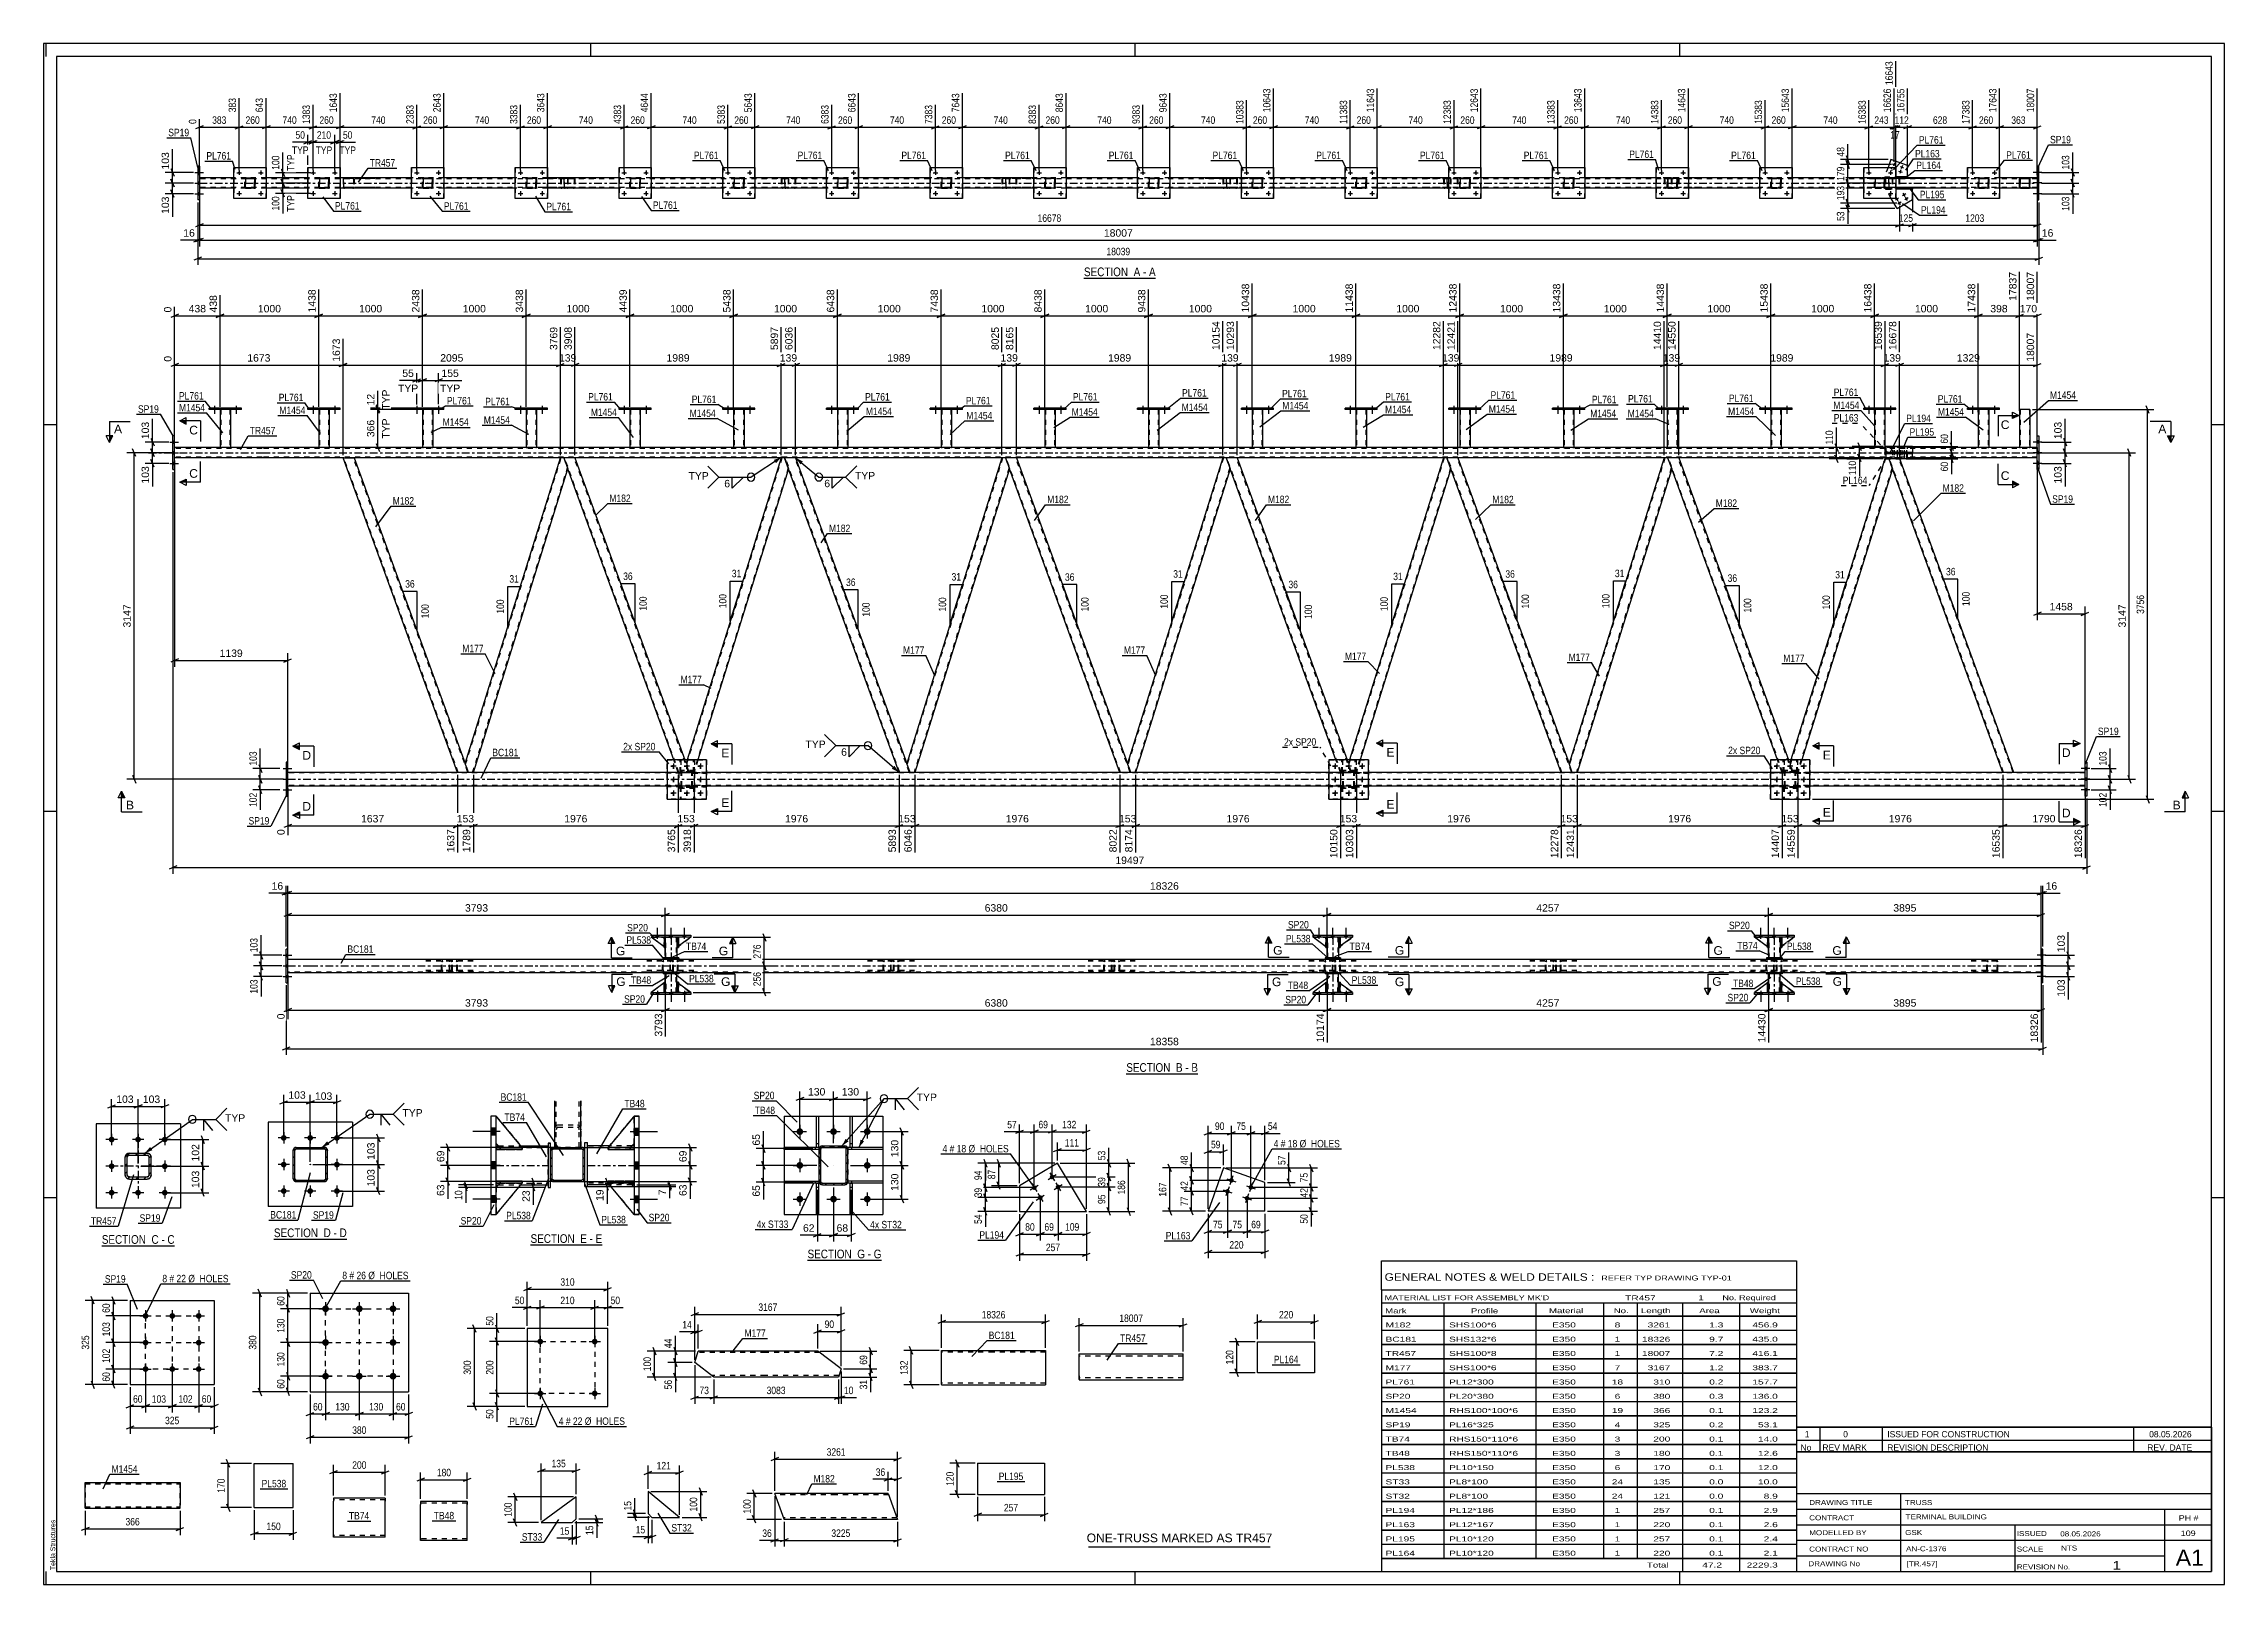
# Model space of a CAD drawing. Header units: millimetres. Extents: x 0 to 841, y 0 to 594.
import ezdxf

# ---------------------------------------------------------------- set-up
doc = ezdxf.new("R2010")
doc.units = ezdxf.units.MM
doc.linetypes.add('DXK_LINE_DOT2', pattern=[3.9198, 1.9599, -1.9599])
doc.linetypes.add('DXK_LINE_DOT3', pattern=[5.9187, 2.979, -0.9799, 0.9799, -0.9799])
doc.styles.add('Arial', font='ARIAL.TTF', dxfattribs={"height": 0.2})
doc.styles.add('Arial Narrow', font='ARIALN.TTF', dxfattribs={"height": 0.2})

# ---------------------------------------------------------------- blocks, each defined once
blk = doc.blocks.new('Unknown-318892622-50 - 2903')
at = {"color": 6, "linetype": 'Continuous'}
blk.add_line((294.61, 124.96), (323.11, 124.96), dxfattribs=at)
at = {"color": 0, "linetype": 'Continuous'}
blk.add_wipeout([(312.72, 125.71), (312.72, 129.21), (294.61, 129.21), (294.61, 125.71)], dxfattribs=at)
blk.add_wipeout([(316.75, 125.71), (316.75, 129.21), (313.77, 129.21), (313.77, 125.71)], dxfattribs=at)
at = {"color": 7, "linetype": 'Continuous', "style": 'Arial Narrow'}
blk.add_text('SECTION ', height=3.34, dxfattribs=at).set_placement((294.61, 125.71))
at = {"color": 0, "linetype": 'Continuous'}
blk.add_wipeout([(319.07, 125.71), (319.07, 129.21), (317.8, 129.21), (317.8, 125.71)], dxfattribs=at)
blk.add_wipeout([(323.11, 125.71), (323.11, 129.21), (320.12, 129.21), (320.12, 125.71)], dxfattribs=at)
at = {"color": 7, "linetype": 'Continuous', "style": 'Arial Narrow'}
for s, p in [('G', (313.77, 125.71)), ('-', (317.8, 125.71)), ('G', (320.12, 125.71))]:
    blk.add_text(s, height=3.34, dxfattribs=at).set_placement(p)
blk = doc.blocks.new('Unknown-318892622-1113')
at = {"color": 5, "linetype": 'Continuous'}
for p, q in [((841, 594), (0, 594)), ((0, 594), (0, 0)), ((1, 589), (1, 594)), ((836, 589), (5, 589)), ((5, 589), (5, 5)), ((211, 589), (211, 594)), ((421, 589), (421, 594)), ((631, 589), (631, 594)), ((836, 5), (836, 589)), ((841, 0), (841, 594)), ((5, 447), (0, 447)), ((841, 447), (836, 447)), ((5, 298), (0, 298)), ((841, 298), (836, 298)), ((5, 149), (0, 149)), ((841, 149), (836, 149)), ((0, 0), (841, 0)), ((1, 0), (1, 5)), ((5, 5), (836, 5)), ((211, 0), (211, 5)), ((421, 0), (421, 5)), ((631, 0), (631, 5))]:
    blk.add_line(p, q, dxfattribs=at)
at = {"color": 174, "linetype": 'Continuous', "style": 'Arial'}
blk.add_text('Tekla Structures', height=1.9102, rotation=90, dxfattribs=at).set_placement((4.5, 5.5))
blk = doc.blocks.new('Unknown-318892622-12 - 6435')
at = {"color": 6, "linetype": 'Continuous'}
blk.add_line((401.21, 503.6), (428.85, 503.6), dxfattribs=at)
at = {"color": 0, "linetype": 'Continuous'}
blk.add_wipeout([(419.32, 504.35), (419.32, 507.85), (401.21, 507.85), (401.21, 504.35)], dxfattribs=at)
blk.add_wipeout([(422.92, 504.35), (422.92, 507.85), (420.37, 507.85), (420.37, 504.35)], dxfattribs=at)
at = {"color": 7, "linetype": 'Continuous', "style": 'Arial Narrow'}
blk.add_text('SECTION ', height=3.34, dxfattribs=at).set_placement((401.21, 504.35))
at = {"color": 0, "linetype": 'Continuous'}
blk.add_wipeout([(425.25, 504.35), (425.25, 507.85), (423.97, 507.85), (423.97, 504.35)], dxfattribs=at)
blk.add_wipeout([(428.85, 504.35), (428.85, 507.85), (426.3, 507.85), (426.3, 504.35)], dxfattribs=at)
at = {"color": 7, "linetype": 'Continuous', "style": 'Arial Narrow'}
for s, p in [('A', (420.37, 504.35)), ('-', (423.97, 504.35)), ('A', (426.3, 504.35))]:
    blk.add_text(s, height=3.34, dxfattribs=at).set_placement(p)
blk = doc.blocks.new('Unknown-318892622-17 - 4091')
at = {"color": 6, "linetype": 'Continuous'}
blk.add_line((417.53, 196.85), (445.18, 196.85), dxfattribs=at)
at = {"color": 0, "linetype": 'Continuous'}
blk.add_wipeout([(435.64, 197.6), (435.64, 201.1), (417.53, 201.1), (417.53, 197.6)], dxfattribs=at)
blk.add_wipeout([(439.25, 197.6), (439.25, 201.1), (436.69, 201.1), (436.69, 197.6)], dxfattribs=at)
at = {"color": 7, "linetype": 'Continuous', "style": 'Arial Narrow'}
blk.add_text('SECTION ', height=3.34, dxfattribs=at).set_placement((417.53, 197.6))
at = {"color": 0, "linetype": 'Continuous'}
blk.add_wipeout([(441.57, 197.6), (441.57, 201.1), (440.3, 201.1), (440.3, 197.6)], dxfattribs=at)
blk.add_wipeout([(445.18, 197.6), (445.18, 201.1), (442.62, 201.1), (442.62, 197.6)], dxfattribs=at)
at = {"color": 7, "linetype": 'Continuous', "style": 'Arial Narrow'}
for s, p in [('B', (436.69, 197.6)), ('-', (440.3, 197.6)), ('B', (442.62, 197.6))]:
    blk.add_text(s, height=3.34, dxfattribs=at).set_placement(p)
blk = doc.blocks.new('Unknown-318892622-46 - 3819')
at = {"color": 6, "linetype": 'Continuous'}
blk.add_line((22.44, 130.55), (50.51, 130.55), dxfattribs=at)
at = {"color": 0, "linetype": 'Continuous'}
blk.add_wipeout([(40.55, 131.3), (40.55, 134.8), (22.44, 134.8), (22.44, 131.3)], dxfattribs=at)
blk.add_wipeout([(44.37, 131.3), (44.37, 134.8), (41.6, 134.8), (41.6, 131.3)], dxfattribs=at)
at = {"color": 7, "linetype": 'Continuous', "style": 'Arial Narrow'}
blk.add_text('SECTION ', height=3.34, dxfattribs=at).set_placement((22.44, 131.3))
at = {"color": 0, "linetype": 'Continuous'}
blk.add_wipeout([(46.69, 131.3), (46.69, 134.8), (45.42, 134.8), (45.42, 131.3)], dxfattribs=at)
blk.add_wipeout([(50.51, 131.3), (50.51, 134.8), (47.74, 134.8), (47.74, 131.3)], dxfattribs=at)
at = {"color": 7, "linetype": 'Continuous', "style": 'Arial Narrow'}
for s, p in [('C', (41.6, 131.3)), ('C', (47.74, 131.3)), ('-', (45.42, 131.3))]:
    blk.add_text(s, height=3.34, dxfattribs=at).set_placement(p)
blk = doc.blocks.new('Unknown-318892622-47 - 3580')
at = {"color": 6, "linetype": 'Continuous'}
blk.add_line((88.82, 133.13), (116.89, 133.13), dxfattribs=at)
at = {"color": 0, "linetype": 'Continuous'}
blk.add_wipeout([(106.93, 133.88), (106.93, 137.38), (88.82, 137.38), (88.82, 133.88)], dxfattribs=at)
blk.add_wipeout([(110.75, 133.88), (110.75, 137.38), (107.98, 137.38), (107.98, 133.88)], dxfattribs=at)
at = {"color": 7, "linetype": 'Continuous', "style": 'Arial Narrow'}
blk.add_text('SECTION ', height=3.34, dxfattribs=at).set_placement((88.82, 133.88))
at = {"color": 0, "linetype": 'Continuous'}
blk.add_wipeout([(113.07, 133.88), (113.07, 137.38), (111.8, 137.38), (111.8, 133.88)], dxfattribs=at)
blk.add_wipeout([(116.89, 133.88), (116.89, 137.38), (114.12, 137.38), (114.12, 133.88)], dxfattribs=at)
at = {"color": 7, "linetype": 'Continuous', "style": 'Arial Narrow'}
for s, p in [('D', (107.98, 133.88)), ('-', (111.8, 133.88)), ('D', (114.12, 133.88))]:
    blk.add_text(s, height=3.34, dxfattribs=at).set_placement(p)
blk = doc.blocks.new('Unknown-318892622-48 - 3284')
at = {"color": 6, "linetype": 'Continuous'}
blk.add_line((187.79, 130.89), (215.44, 130.89), dxfattribs=at)
at = {"color": 0, "linetype": 'Continuous'}
blk.add_wipeout([(205.9, 131.64), (205.9, 135.14), (187.79, 135.14), (187.79, 131.64)], dxfattribs=at)
blk.add_wipeout([(209.51, 131.64), (209.51, 135.14), (206.95, 135.14), (206.95, 131.64)], dxfattribs=at)
at = {"color": 7, "linetype": 'Continuous', "style": 'Arial Narrow'}
blk.add_text('SECTION ', height=3.34, dxfattribs=at).set_placement((187.79, 131.64))
at = {"color": 0, "linetype": 'Continuous'}
blk.add_wipeout([(211.83, 131.64), (211.83, 135.14), (210.56, 135.14), (210.56, 131.64)], dxfattribs=at)
blk.add_wipeout([(215.44, 131.64), (215.44, 135.14), (212.88, 135.14), (212.88, 131.64)], dxfattribs=at)
at = {"color": 7, "linetype": 'Continuous', "style": 'Arial Narrow'}
for s, p in [('E', (206.95, 131.64)), ('E', (212.88, 131.64)), ('-', (210.56, 131.64))]:
    blk.add_text(s, height=3.34, dxfattribs=at).set_placement(p)
blk = doc.blocks.new('Part-318892622-3016 - 2903')
at = {"color": 2, "linetype": 'Continuous'}
for p, q in [((311.01, 142.54), (311.01, 154.63)), ((311.01, 154.63), (311.81, 154.63)), ((311.81, 154.63), (311.81, 142.54)), ((311.81, 142.54), (311.01, 142.54))]:
    blk.add_line(p, q, dxfattribs=at)
at = {"color": 7, "linetype": 'DXK_LINE_DOT2'}
blk.add_line((311.01, 153.13), (311.81, 153.13), dxfattribs=at)
blk = doc.blocks.new('Part-318892622-2956 - 2903')
at = {"color": 2, "linetype": 'Continuous'}
for p, q in [((285.63, 180.54), (323.63, 180.54)), ((285.63, 180.54), (285.63, 142.54)), ((323.63, 180.54), (323.63, 142.54)), ((285.63, 142.54), (323.63, 142.54))]:
    blk.add_line(p, q, dxfattribs=at)
blk = doc.blocks.new('Part-318892622-2961 - 2903')
at = {"color": 2, "linetype": 'Continuous'}
for p, q in [((323.63, 155.44), (310.13, 155.44)), ((310.13, 154.64), (310.13, 155.24)), ((323.63, 154.64), (310.13, 154.64)), ((323.63, 155.44), (323.63, 154.64))]:
    blk.add_line(p, q, dxfattribs=at)
at = {"color": 7, "linetype": 'DXK_LINE_DOT2'}
for p, q in [((310.13, 155.24), (310.13, 155.44)), ((311.63, 154.64), (311.63, 155.44))]:
    blk.add_line(p, q, dxfattribs=at)
blk = doc.blocks.new('Part-318892622-2966 - 2903')
at = {"color": 2, "linetype": 'Continuous'}
for p, q in [((310.13, 168.44), (310.13, 167.83)), ((311.01, 168.44), (310.13, 168.44)), ((323.63, 168.44), (311.81, 168.44)), ((323.63, 168.44), (323.63, 167.64)), ((323.63, 167.64), (310.13, 167.64))]:
    blk.add_line(p, q, dxfattribs=at)
at = {"color": 7, "linetype": 'DXK_LINE_DOT2'}
for p, q in [((311.81, 168.44), (311.01, 168.44)), ((311.63, 167.64), (311.63, 168.44)), ((310.13, 167.83), (310.13, 167.64))]:
    blk.add_line(p, q, dxfattribs=at)
blk = doc.blocks.new('Part-318892622-2994 - 2903')
at = {"linetype": 'Continuous'}
h = blk.add_hatch(dxfattribs=at)
h.set_pattern_fill('', scale=0.7, style=0, pattern_type=0)
h.set_pattern_definition([(45, (309.7763, 168.6847), (-1.57154, 1.57154), [])])
h.paths.add_polyline_path([(310.04, 168.3), (309.78, 168.68), (309.39, 168.94), (308.93, 169.04), (300.33, 169.04), (299.87, 168.94), (299.48, 168.68), (299.22, 168.3), (299.13, 167.84), (299.13, 155.24), (299.22, 154.78), (299.48, 154.39), (299.87, 154.13), (300.33, 154.04), (308.93, 154.04), (309.39, 154.13), (309.78, 154.39), (310.04, 154.78), (310.13, 155.24), (310.13, 167.84)])
h.paths.add_polyline_path([(309.53, 155.24), (309.48, 155.01), (309.35, 154.81), (309.16, 154.68), (308.93, 154.64), (300.33, 154.64), (300.1, 154.68), (299.9, 154.81), (299.77, 155.01), (299.73, 155.24), (299.73, 167.84), (299.77, 168.07), (299.9, 168.26), (300.1, 168.39), (300.33, 168.44), (308.93, 168.44), (309.16, 168.39), (309.35, 168.26), (309.48, 168.07), (309.53, 167.84)])
at = {"color": 7, "linetype": 'DXK_LINE_DOT2'}
for p, q in [((299.13, 167.84), (299.22, 168.3)), ((299.9, 168.26), (299.77, 168.07)), ((299.87, 168.94), (300.33, 169.04)), ((300.1, 168.39), (299.9, 168.26)), ((300.33, 168.44), (300.1, 168.39)), ((300.33, 169.04), (308.93, 169.04)), ((308.93, 168.44), (300.33, 168.44)), ((308.93, 169.04), (309.39, 168.94)), ((309.16, 168.39), (308.93, 168.44)), ((309.35, 168.26), (309.16, 168.39)), ((309.48, 168.07), (309.35, 168.26)), ((310.04, 168.3), (310.13, 167.84)), ((299.13, 167.84), (299.13, 155.24)), ((299.77, 168.07), (299.73, 167.84)), ((299.73, 155.24), (299.73, 167.84)), ((309.53, 167.84), (309.48, 168.07)), ((309.53, 155.24), (309.53, 167.84)), ((310.13, 167.84), (310.13, 155.24)), ((299.22, 154.78), (299.13, 155.24)), ((299.73, 155.24), (299.77, 155.01)), ((299.77, 155.01), (299.9, 154.81)), ((300.33, 154.04), (299.87, 154.13)), ((299.9, 154.81), (300.1, 154.68)), ((300.1, 154.68), (300.33, 154.64)), ((300.33, 154.64), (308.93, 154.64)), ((300.33, 154.04), (308.93, 154.04)), ((308.93, 154.64), (309.16, 154.68)), ((309.39, 154.13), (308.93, 154.04)), ((309.16, 154.68), (309.35, 154.81)), ((309.35, 154.81), (309.48, 155.01)), ((309.48, 155.01), (309.53, 155.24)), ((310.13, 155.24), (310.04, 154.78))]:
    blk.add_line(p, q, dxfattribs=at)
at = {"color": 2, "linetype": 'Continuous'}
for p, q in [((299.22, 168.3), (299.13, 167.84)), ((299.77, 168.07), (299.9, 168.26)), ((300.33, 169.04), (299.87, 168.94)), ((299.9, 168.26), (300.1, 168.39)), ((300.1, 168.39), (300.33, 168.44)), ((300.33, 169.04), (308.93, 169.04)), ((300.33, 168.44), (308.93, 168.44)), ((309.39, 168.94), (308.93, 169.04)), ((308.93, 168.44), (309.16, 168.39)), ((309.16, 168.39), (309.35, 168.26)), ((309.35, 168.26), (309.48, 168.07)), ((310.13, 167.84), (310.04, 168.3)), ((299.13, 155.24), (299.13, 167.84)), ((299.73, 167.84), (299.77, 168.07)), ((299.73, 155.24), (299.73, 167.84)), ((309.48, 168.07), (309.53, 167.84)), ((309.53, 155.24), (309.53, 167.84)), ((310.13, 155.24), (310.13, 167.84)), ((299.13, 155.24), (299.22, 154.78)), ((299.77, 155.01), (299.73, 155.24)), ((299.9, 154.81), (299.77, 155.01)), ((299.87, 154.13), (300.33, 154.04)), ((300.1, 154.68), (299.9, 154.81)), ((300.33, 154.64), (300.1, 154.68)), ((300.33, 154.64), (308.93, 154.64)), ((300.33, 154.04), (308.93, 154.04)), ((309.16, 154.68), (308.93, 154.64)), ((308.93, 154.04), (309.39, 154.13)), ((309.35, 154.81), (309.16, 154.68)), ((309.48, 155.01), (309.35, 154.81)), ((309.53, 155.24), (309.48, 155.01)), ((310.04, 154.78), (310.13, 155.24))]:
    blk.add_line(p, q, dxfattribs=at)
at = {"color": 7, "linetype": 'DXK_LINE_DOT3'}
blk.add_line((304.63, 161.54), (304.63, 161.54), dxfattribs=at)
at = {"color": 7, "linetype": 'DXK_LINE_DOT2'}
for centre, start, end in [((300.33, 167.84), 112.50002, 157.50002), ((308.93, 167.84), 22.50002, 67.50002), ((300.33, 155.24), 202.50002, 247.50002), ((308.93, 155.24), 292.50002, 337.50002)]:
    blk.add_arc(centre, 1.2, start, end, dxfattribs=at)
at = {"color": 2, "linetype": 'Continuous'}
for centre, start, end in [((300.33, 167.84), 112.50002, 157.50002), ((308.93, 167.84), 22.50002, 67.50002), ((300.33, 155.24), 202.50002, 247.50002), ((308.93, 155.24), 292.50002, 337.50002)]:
    blk.add_arc(centre, 1.2, start, end, dxfattribs=at)
blk = doc.blocks.new('Part-318892622-3011 - 2903')
at = {"color": 2, "linetype": 'Continuous'}
for p, q in [((298.01, 142.54), (298.01, 154.63)), ((298.01, 154.63), (298.81, 154.63)), ((298.81, 154.63), (298.81, 142.54)), ((298.81, 142.54), (298.01, 142.54))]:
    blk.add_line(p, q, dxfattribs=at)
at = {"color": 7, "linetype": 'DXK_LINE_DOT2'}
blk.add_line((298.01, 153.13), (298.81, 153.13), dxfattribs=at)
blk = doc.blocks.new('Part-318892622-3021 - 2903')
at = {"color": 2, "linetype": 'Continuous'}
for p, q in [((298.01, 168.43), (298.01, 180.54)), ((298.01, 180.54), (298.81, 180.54)), ((298.81, 180.54), (298.81, 168.43)), ((298.81, 168.43), (298.01, 168.43))]:
    blk.add_line(p, q, dxfattribs=at)
at = {"color": 7, "linetype": 'DXK_LINE_DOT2'}
blk.add_line((298.01, 169.93), (298.81, 169.93), dxfattribs=at)
blk = doc.blocks.new('Part-318892622-3026 - 2903')
at = {"color": 2, "linetype": 'Continuous'}
for p, q in [((311.01, 168.43), (311.01, 180.54)), ((311.01, 180.54), (311.81, 180.54)), ((311.81, 180.54), (311.81, 168.43)), ((311.81, 168.43), (311.01, 168.43))]:
    blk.add_line(p, q, dxfattribs=at)
at = {"color": 7, "linetype": 'DXK_LINE_DOT2'}
blk.add_line((311.01, 169.93), (311.81, 169.93), dxfattribs=at)
blk = doc.blocks.new('Part-318892622-3031 - 2903')
at = {"color": 2, "linetype": 'Continuous'}
for p, q in [((285.63, 155.44), (299.13, 155.44)), ((285.63, 155.44), (285.63, 154.64)), ((299.13, 154.64), (285.63, 154.64)), ((299.13, 154.64), (299.13, 155.24))]:
    blk.add_line(p, q, dxfattribs=at)
at = {"color": 7, "linetype": 'DXK_LINE_DOT2'}
for p, q in [((297.63, 154.64), (297.63, 155.44)), ((299.13, 155.44), (299.13, 155.24))]:
    blk.add_line(p, q, dxfattribs=at)
blk = doc.blocks.new('Part-318892622-3036 - 2903')
at = {"color": 2, "linetype": 'Continuous'}
for p, q in [((285.63, 167.64), (285.63, 168.44)), ((298.01, 168.44), (285.63, 168.44)), ((299.13, 168.44), (298.81, 168.44)), ((299.13, 167.84), (299.13, 168.44)), ((299.13, 167.64), (285.63, 167.64))]:
    blk.add_line(p, q, dxfattribs=at)
at = {"color": 7, "linetype": 'DXK_LINE_DOT2'}
for p, q in [((297.63, 167.64), (297.63, 168.44)), ((298.81, 168.44), (298.01, 168.44)), ((299.13, 167.84), (299.13, 167.64))]:
    blk.add_line(p, q, dxfattribs=at)
blk = doc.blocks.new('Bolt-318892622-3076 - 2903')
at = {"linetype": 'Continuous'}
for points in [[(292.93, 174.54, -1), (290.33, 174.54, -1)], [(305.93, 174.54, -1), (303.33, 174.54, -1)], [(318.93, 174.54, -1), (316.33, 174.54, -1)], [(292.93, 161.54, -1), (290.33, 161.54, -1)], [(318.93, 161.54, -1), (316.33, 161.54, -1)], [(292.93, 148.54, -1), (290.33, 148.54, -1)], [(305.93, 148.54, -1), (303.33, 148.54, -1)], [(318.93, 148.54, -1), (316.33, 148.54, -1)]]:
    blk.add_hatch(color=1, dxfattribs=at).paths.add_polyline_path(points)
at = {"color": 1, "linetype": 'Continuous'}
for p, q in [((291.63, 177.14), (291.63, 171.94)), ((304.63, 177.14), (304.63, 171.94)), ((317.63, 177.14), (317.63, 171.94)), ((289.03, 174.54), (294.23, 174.54)), ((302.03, 174.54), (307.23, 174.54)), ((315.03, 174.54), (320.23, 174.54)), ((289.03, 161.54), (294.23, 161.54)), ((291.63, 164.14), (291.63, 158.94)), ((315.03, 161.54), (320.23, 161.54)), ((317.63, 164.14), (317.63, 158.94)), ((289.03, 148.54), (294.23, 148.54)), ((291.63, 151.14), (291.63, 145.94)), ((302.03, 148.54), (307.23, 148.54)), ((304.63, 151.14), (304.63, 145.94)), ((315.03, 148.54), (320.23, 148.54)), ((317.63, 151.14), (317.63, 145.94))]:
    blk.add_line(p, q, dxfattribs=at)
blk = doc.blocks.new('Part-318892622-4870 - 4655')
at = {"color": 7, "linetype": 'DXK_LINE_DOT2'}
for p, q in [((671.36, 313.04), (665.96, 313.04)), ((665.96, 312.72), (665.96, 313.04)), ((671.36, 312.72), (665.96, 312.72)), ((670.76, 312.72), (670.76, 313.04)), ((671.36, 313.04), (671.36, 312.72))]:
    blk.add_line(p, q, dxfattribs=at)
blk = doc.blocks.new('Part-318892622-4749 - 4655')
at = {"color": 2, "linetype": 'Continuous'}
for p, q in [((162.61, 316.53), (199.31, 434.28)), ((165.72, 313.06), (202.18, 430.03)), ((200.63, 434.28), (199.31, 434.28)), ((200.63, 434.28), (202.18, 430.03)), ((163.87, 313.06), (162.61, 316.53))]:
    blk.add_line(p, q, dxfattribs=at)
at = {"color": 7, "linetype": 'DXK_LINE_DOT2'}
for p, q in [((162.74, 316.16), (199.56, 434.28)), ((165.46, 313.06), (202.04, 430.4)), ((165.72, 313.06), (163.87, 313.06))]:
    blk.add_line(p, q, dxfattribs=at)
blk = doc.blocks.new('Bolt-318892622-4813 - 4655')
at = {"linetype": 'Continuous'}
for points in [[(263.46, 452.92), (264.34, 452.92), (264.34, 453.4), (263.46, 453.4)], [(271.86, 452.92), (272.74, 452.92), (272.74, 453.4), (271.86, 453.4)]]:
    blk.add_hatch(color=1, dxfattribs=at).paths.add_polyline_path(points)
at = {"color": 1, "linetype": 'Continuous'}
for p, q in [((263.9, 454.4), (263.9, 451.28)), ((272.3, 454.4), (272.3, 451.28)), ((263.46, 453.4), (263.46, 452.92)), ((264.34, 453.4), (264.34, 452.92)), ((271.86, 453.4), (271.86, 452.92)), ((272.74, 453.4), (272.74, 452.92))]:
    blk.add_line(p, q, dxfattribs=at)
blk = doc.blocks.new('Part-318892622-4737 - 4655')
at = {"color": 2, "linetype": 'Continuous'}
for p, q in [((500.65, 317.88), (500.65, 317.88)), ((500.97, 317.88), (500.65, 317.88)), ((500.97, 317.88), (500.97, 317.88))]:
    blk.add_line(p, q, dxfattribs=at)
at = {"color": 7, "linetype": 'DXK_LINE_DOT2'}
for p, q in [((500.65, 313.04), (500.65, 317.88)), ((500.65, 313.64), (500.97, 313.64)), ((500.97, 313.04), (500.65, 313.04)), ((500.97, 313.04), (500.97, 317.88))]:
    blk.add_line(p, q, dxfattribs=at)
blk = doc.blocks.new('Bolt-318892622-4673 - 4655')
at = {"color": 1, "linetype": 'DXK_LINE_DOT2'}
for p, q in [((713, 437.32), (713, 434.32)), ((713.61, 437.32), (713.61, 434.32)), ((716.02, 437.32), (716.02, 434.32)), ((716.62, 437.32), (716.62, 434.32)), ((712.64, 436.52), (712.64, 436.04)), ((713.25, 436.52), (713.25, 436.04)), ((713.36, 436.52), (713.36, 436.04)), ((713.97, 436.52), (713.97, 436.04)), ((715.66, 436.52), (715.66, 436.04)), ((716.26, 436.52), (716.26, 436.04)), ((716.38, 436.52), (716.38, 436.04)), ((716.98, 436.52), (716.98, 436.04))]:
    blk.add_line(p, q, dxfattribs=at)
blk = doc.blocks.new('Part-318892622-4721 - 4655')
at = {"color": 7, "linetype": 'DXK_LINE_DOT2'}
for p, q in [((250.63, 307.52), (250.95, 307.52)), ((250.63, 307.52), (250.63, 302.68)), ((250.63, 306.92), (250.95, 306.92)), ((250.95, 307.52), (250.95, 302.68)), ((250.95, 302.68), (250.63, 302.68))]:
    blk.add_line(p, q, dxfattribs=at)
blk = doc.blocks.new('Bolt-318892622-4657 - 4655')
at = {"linetype": 'Continuous'}
for points in [[(715.13, 436.52), (714.41, 436.52), (714.41, 436.04), (715.13, 436.04)], [(716.05, 436.52), (715.33, 436.52), (715.33, 436.04), (716.05, 436.04)], [(717.87, 436.52), (717.15, 436.52), (717.15, 436.04), (717.87, 436.04)], [(718.8, 436.52), (718.08, 436.52), (718.08, 436.04), (718.8, 436.04)]]:
    blk.add_hatch(color=1, dxfattribs=at).paths.add_polyline_path(points)
at = {"color": 1, "linetype": 'Continuous'}
for p, q in [((714.77, 437.32), (714.77, 434.32)), ((715.69, 437.32), (715.69, 434.32)), ((717.51, 437.32), (717.51, 434.32)), ((718.44, 437.32), (718.44, 434.32)), ((714.41, 436.52), (714.41, 436.04)), ((715.13, 436.52), (715.13, 436.04)), ((715.33, 436.52), (715.33, 436.04)), ((716.05, 436.52), (716.05, 436.04)), ((717.15, 436.52), (717.15, 436.04)), ((717.87, 436.52), (717.87, 436.04)), ((718.08, 436.52), (718.08, 436.04)), ((718.8, 436.52), (718.8, 436.04))]:
    blk.add_line(p, q, dxfattribs=at)
blk = doc.blocks.new('Part-318892622-4738 - 4655')
at = {"color": 2, "linetype": 'Continuous'}
for p, q in [((505.85, 317.88), (505.85, 317.88)), ((506.17, 317.88), (505.85, 317.88)), ((506.17, 317.88), (506.17, 317.88))]:
    blk.add_line(p, q, dxfattribs=at)
at = {"color": 7, "linetype": 'DXK_LINE_DOT2'}
for p, q in [((505.85, 313.04), (505.85, 317.88)), ((505.85, 313.64), (506.17, 313.64)), ((506.17, 313.04), (505.85, 313.04)), ((506.17, 313.04), (506.17, 317.88))]:
    blk.add_line(p, q, dxfattribs=at)
blk = doc.blocks.new('Part-318892622-5065 - 4655')
at = {"color": 2, "linetype": 'Continuous'}
for p, q in [((741.91, 452.92), (741.91, 453.4)), ((754.31, 453.4), (741.91, 453.4)), ((754.31, 452.92), (741.91, 452.92)), ((754.31, 452.92), (754.31, 453.4))]:
    blk.add_line(p, q, dxfattribs=at)
blk = doc.blocks.new('Part-318892622-4722 - 4655')
at = {"color": 7, "linetype": 'DXK_LINE_DOT2'}
for p, q in [((245.43, 313.04), (245.43, 317.88)), ((245.43, 317.88), (245.75, 317.88)), ((245.43, 313.64), (245.75, 313.64)), ((245.75, 313.04), (245.43, 313.04)), ((245.75, 317.88), (245.75, 313.04))]:
    blk.add_line(p, q, dxfattribs=at)
blk = doc.blocks.new('Part-318892622-4662 - 4655')
at = {"color": 2, "linetype": 'Continuous'}
for p, q in [((710.41, 438.68), (710.41, 433.88)), ((710.41, 438.68), (720.7, 438.68)), ((720.7, 438.68), (720.7, 436.52)), ((720.7, 433.88), (710.41, 433.88)), ((720.7, 433.88), (720.7, 436.04))]:
    blk.add_line(p, q, dxfattribs=at)
at = {"color": 7, "linetype": 'DXK_LINE_DOT2'}
for p, q in [((720.7, 438.68), (710.41, 438.68)), ((710.41, 433.88), (720.7, 433.88)), ((720.7, 436.52), (720.7, 436.04))]:
    blk.add_line(p, q, dxfattribs=at)
blk = doc.blocks.new('Part-318892622-4727 - 4655')
at = {"color": 2, "linetype": 'Continuous'}
for p, q in [((624.98, 434.28), (588.28, 316.53)), ((627.85, 430.03), (591.39, 313.06)), ((626.3, 434.28), (624.98, 434.28)), ((626.3, 434.28), (627.85, 430.03)), ((589.54, 313.06), (588.28, 316.53))]:
    blk.add_line(p, q, dxfattribs=at)
at = {"color": 7, "linetype": 'DXK_LINE_DOT2'}
for p, q in [((625.23, 434.28), (588.41, 316.16)), ((627.71, 430.4), (591.14, 313.06)), ((591.39, 313.06), (589.54, 313.06))]:
    blk.add_line(p, q, dxfattribs=at)
blk = doc.blocks.new('Part-318892622-4667 - 4655')
at = {"color": 2, "linetype": 'Continuous'}
for p, q in [((710.41, 436.52), (710.41, 436.04)), ((710.41, 436.52), (720.7, 436.52)), ((710.41, 436.04), (720.7, 436.04)), ((714.86, 436.04), (714.86, 436.52)), ((720.7, 436.52), (720.7, 436.04))]:
    blk.add_line(p, q, dxfattribs=at)
blk = doc.blocks.new('Part-318892622-4736 - 4655')
at = {"color": 7, "linetype": 'DXK_LINE_DOT2'}
for p, q in [((245.88, 313.04), (240.48, 313.04)), ((240.48, 312.72), (240.48, 313.04)), ((245.88, 312.72), (240.48, 312.72)), ((245.28, 312.72), (245.28, 313.04)), ((245.88, 313.04), (245.88, 312.72))]:
    blk.add_line(p, q, dxfattribs=at)
blk = doc.blocks.new('Bolt-318892622-5071 - 4655')
at = {"linetype": 'Continuous'}
for points in [[(183.47, 452.92), (184.35, 452.92), (184.35, 453.4), (183.47, 453.4)], [(191.87, 452.92), (192.75, 452.92), (192.75, 453.4), (191.87, 453.4)]]:
    blk.add_hatch(color=1, dxfattribs=at).paths.add_polyline_path(points)
at = {"color": 1, "linetype": 'Continuous'}
for p, q in [((183.91, 454.4), (183.91, 451.28)), ((192.31, 454.4), (192.31, 451.28)), ((183.47, 453.4), (183.47, 452.92)), ((184.35, 453.4), (184.35, 452.92)), ((191.87, 453.4), (191.87, 452.92)), ((192.75, 453.4), (192.75, 452.92))]:
    blk.add_line(p, q, dxfattribs=at)
blk = doc.blocks.new('Part-318892622-4742 - 4655')
at = {"color": 7, "linetype": 'DXK_LINE_DOT2'}
for p, q in [((501.09, 307.84), (495.69, 307.84)), ((495.69, 307.84), (495.69, 307.52)), ((501.09, 307.52), (495.69, 307.52)), ((500.49, 307.52), (500.49, 307.84)), ((501.09, 307.52), (501.09, 307.84))]:
    blk.add_line(p, q, dxfattribs=at)
blk = doc.blocks.new('Part-318892622-4678 - 4655')
at = {"color": 7, "linetype": 'DXK_LINE_DOT2'}
for p, q in [((710, 438.68), (710, 434.28)), ((710.1, 438.68), (710, 438.68)), ((718.79, 438.68), (710.41, 438.68)), ((718.79, 433.88), (718.79, 438.68)), ((710, 433.88), (710, 433.93)), ((718.79, 433.88), (710, 433.88))]:
    blk.add_line(p, q, dxfattribs=at)
at = {"color": 2, "linetype": 'Continuous'}
for p, q in [((710.41, 438.68), (710.1, 438.68)), ((710, 434.28), (710, 433.93))]:
    blk.add_line(p, q, dxfattribs=at)
blk = doc.blocks.new('Part-318892622-4743 - 4655')
at = {"color": 7, "linetype": 'DXK_LINE_DOT2'}
for p, q in [((245.75, 307.52), (245.43, 307.52)), ((245.43, 307.52), (245.43, 302.68)), ((245.43, 306.92), (245.75, 306.92)), ((245.75, 307.52), (245.75, 302.68)), ((245.43, 302.68), (245.75, 302.68))]:
    blk.add_line(p, q, dxfattribs=at)
blk = doc.blocks.new('Part-318892622-4683 - 4655')
at = {"color": 7, "linetype": 'DXK_LINE_DOT2'}
for p, q in [((718.79, 436.52), (710, 436.52)), ((710, 436.52), (710, 436.04)), ((718.79, 436.04), (710, 436.04)), ((712.38, 436.52), (712.38, 436.04)), ((718.79, 436.52), (718.79, 436.04))]:
    blk.add_line(p, q, dxfattribs=at)
blk = doc.blocks.new('Part-318892622-4693 - 4655')
at = {"color": 2, "linetype": 'Continuous'}
for p, q in [((49.87, 429.78), (49.87, 442.78)), ((50.51, 442.78), (49.87, 442.78)), ((50.51, 429.78), (50.51, 442.78)), ((49.87, 429.78), (50.51, 429.78))]:
    blk.add_line(p, q, dxfattribs=at)
blk = doc.blocks.new('Part-318892622-4698 - 4655')
at = {"color": 2, "linetype": 'Continuous'}
for p, q in [((768.84, 429.78), (768.84, 442.78)), ((768.84, 442.78), (769.48, 442.78)), ((769.48, 442.78), (769.48, 429.78)), ((769.48, 429.78), (768.84, 429.78))]:
    blk.add_line(p, q, dxfattribs=at)
blk = doc.blocks.new('Part-318892622-4880 - 4655')
at = {"color": 2, "linetype": 'Continuous'}
for p, q in [((676.11, 317.88), (676.11, 317.88)), ((676.43, 317.88), (676.11, 317.88)), ((676.43, 317.88), (676.43, 317.88))]:
    blk.add_line(p, q, dxfattribs=at)
at = {"color": 7, "linetype": 'DXK_LINE_DOT2'}
for p, q in [((676.11, 313.04), (676.11, 317.88)), ((676.11, 313.64), (676.43, 313.64)), ((676.43, 313.04), (676.11, 313.04)), ((676.43, 313.04), (676.43, 317.88))]:
    blk.add_line(p, q, dxfattribs=at)
blk = doc.blocks.new('Part-318892622-4767 - 4655')
at = {"color": 7, "linetype": 'DXK_LINE_DOT2'}
for p, q in [((505.49, 307.52), (505.49, 307.84)), ((505.49, 307.84), (510.89, 307.84)), ((510.89, 307.52), (505.49, 307.52)), ((506.09, 307.52), (506.09, 307.84)), ((510.89, 307.84), (510.89, 307.52))]:
    blk.add_line(p, q, dxfattribs=at)
blk = doc.blocks.new('Part-318892622-4703 - 4655')
at = {"color": 2, "linetype": 'Continuous'}
for p, q in [((787.26, 303.92), (787.26, 316.92)), ((787.26, 316.92), (787.9, 316.92)), ((787.9, 316.92), (787.9, 303.92)), ((787.9, 303.92), (787.26, 303.92))]:
    blk.add_line(p, q, dxfattribs=at)
blk = doc.blocks.new('Part-318892622-4768 - 4655')
at = {"color": 7, "linetype": 'DXK_LINE_DOT2'}
for p, q in [((505.49, 312.72), (505.49, 313.04)), ((505.49, 313.04), (510.89, 313.04)), ((510.89, 312.72), (505.49, 312.72)), ((506.09, 312.72), (506.09, 313.04)), ((510.89, 313.04), (510.89, 312.72))]:
    blk.add_line(p, q, dxfattribs=at)
blk = doc.blocks.new('Part-318892622-4772 - 4655')
at = {"color": 7, "linetype": 'DXK_LINE_DOT2'}
for p, q in [((510.89, 313.04), (505.49, 313.04)), ((505.49, 313.04), (505.49, 312.72)), ((505.49, 312.72), (510.89, 312.72)), ((506.09, 312.72), (506.09, 313.04)), ((510.89, 312.72), (510.89, 313.04))]:
    blk.add_line(p, q, dxfattribs=at)
blk = doc.blocks.new('Part-318892622-4708 - 4655')
at = {"color": 2, "linetype": 'Continuous'}
for p, q in [((94.15, 316.92), (93.51, 316.92)), ((93.51, 316.92), (93.51, 303.92)), ((94.15, 303.92), (94.15, 316.92)), ((93.51, 303.92), (94.15, 303.92))]:
    blk.add_line(p, q, dxfattribs=at)
blk = doc.blocks.new('Part-318892622-4773 - 4655')
at = {"color": 7, "linetype": 'DXK_LINE_DOT2'}
for p, q in [((501.09, 312.8), (501.13, 312.98)), ((501.13, 312.98), (501.09, 312.8)), ((501.09, 307.76), (501.09, 312.8)), ((501.33, 312.8), (501.35, 312.89)), ((501.33, 307.76), (501.33, 312.8)), ((501.35, 312.89), (501.4, 312.97)), ((501.39, 313.24), (501.57, 313.28)), ((501.57, 313.28), (501.39, 313.24)), ((501.4, 312.97), (501.48, 313.02)), ((501.48, 313.02), (501.57, 313.04)), ((505.01, 313.28), (501.57, 313.28)), ((501.57, 313.04), (505.01, 313.04)), ((505.01, 313.28), (505.2, 313.24)), ((505.2, 313.24), (505.01, 313.28)), ((505.01, 313.04), (505.1, 313.02)), ((505.1, 313.02), (505.18, 312.97)), ((505.18, 312.97), (505.23, 312.89)), ((505.23, 312.89), (505.25, 312.8)), ((505.25, 307.76), (505.25, 312.8)), ((505.46, 312.98), (505.49, 312.8)), ((505.49, 312.8), (505.46, 312.98)), ((505.49, 307.76), (505.49, 312.8)), ((501.13, 307.58), (501.09, 307.76)), ((501.09, 307.76), (501.13, 307.58)), ((501.35, 307.67), (501.33, 307.76)), ((501.4, 307.59), (501.35, 307.67)), ((501.57, 307.28), (501.39, 307.32)), ((501.39, 307.32), (501.57, 307.28)), ((501.48, 307.54), (501.4, 307.59)), ((501.57, 307.52), (501.48, 307.54)), ((505.01, 307.52), (501.57, 307.52)), ((505.01, 307.28), (501.57, 307.28)), ((505.1, 307.54), (505.01, 307.52)), ((505.2, 307.32), (505.01, 307.28)), ((505.01, 307.28), (505.2, 307.32)), ((505.18, 307.59), (505.1, 307.54)), ((505.23, 307.67), (505.18, 307.59)), ((505.25, 307.76), (505.23, 307.67)), ((505.49, 307.76), (505.46, 307.58)), ((505.46, 307.58), (505.49, 307.76))]:
    blk.add_line(p, q, dxfattribs=at)
at = {"color": 7, "linetype": 'DXK_LINE_DOT3'}
blk.add_line((503.29, 310.28), (503.29, 310.28), dxfattribs=at)
at = {"color": 7, "linetype": 'DXK_LINE_DOT2'}
for centre, start, end in [((501.57, 312.8), 112.50001, 157.50001), ((501.57, 312.8), 112.50001, 157.50001), ((505.01, 312.8), 22.50001, 67.50001), ((505.01, 312.8), 22.50001, 67.50001), ((501.57, 307.76), 202.50001, 247.50001), ((501.57, 307.76), 202.50001, 247.50001), ((505.01, 307.76), 292.50001, 337.50001), ((505.01, 307.76), 292.50001, 337.50001)]:
    blk.add_arc(centre, 0.48, start, end, dxfattribs=at)
blk = doc.blocks.new('Part-318892622-4713 - 4655')
at = {"color": 2, "linetype": 'Continuous'}
for p, q in [((630.56, 434.28), (626.3, 434.28)), ((668.67, 317.88), (627.85, 430.03)), ((630.56, 434.28), (672.92, 317.88))]:
    blk.add_line(p, q, dxfattribs=at)
at = {"color": 7, "linetype": 'DXK_LINE_DOT2'}
for p, q in [((626.3, 434.28), (627.85, 430.03)), ((670.68, 313.06), (626.55, 434.28)), ((626.55, 434.28), (626.57, 434.28)), ((674.42, 313.06), (630.3, 434.28)), ((670.42, 313.06), (668.67, 317.88)), ((674.68, 313.06), (670.42, 313.06)), ((674.68, 313.06), (672.92, 317.88))]:
    blk.add_line(p, q, dxfattribs=at)
blk = doc.blocks.new('Part-318892622-5105 - 4655')
at = {"color": 2, "linetype": 'Continuous'}
for p, q in [((626.11, 452.92), (626.1, 438.28)), ((630.11, 452.92), (630.1, 438.28)), ((626.14, 438.28), (626.1, 438.28)), ((626.24, 438.28), (626.14, 438.28)), ((626.4, 438.28), (626.24, 438.28)), ((629.81, 438.28), (626.4, 438.28)), ((629.96, 438.28), (629.81, 438.28)), ((630.07, 438.28), (629.96, 438.28)), ((630.1, 438.28), (630.07, 438.28))]:
    blk.add_line(p, q, dxfattribs=at)
at = {"color": 7, "linetype": 'DXK_LINE_DOT2'}
for p, q in [((626.11, 452.92), (626.11, 452.92)), ((626.11, 452.92), (626.11, 452.92)), ((626.11, 452.92), (626.11, 452.92)), ((626.14, 452.92), (626.11, 452.92)), ((626.11, 452.92), (626.14, 452.92)), ((626.25, 452.92), (626.14, 452.92)), ((626.14, 452.92), (626.25, 452.92)), ((626.4, 452.92), (626.25, 452.92)), ((626.25, 452.92), (626.4, 452.92)), ((626.35, 452.92), (626.34, 438.28)), ((626.35, 452.92), (626.35, 452.92)), ((626.36, 452.92), (626.35, 452.92)), ((626.35, 452.92), (626.36, 452.92)), ((626.42, 452.92), (626.36, 452.92)), ((626.36, 452.92), (626.42, 452.92)), ((629.81, 452.92), (626.4, 452.92)), ((629.81, 452.92), (626.4, 452.92)), ((629.72, 452.92), (626.42, 452.92)), ((626.42, 452.92), (626.49, 452.92)), ((629.8, 452.92), (626.49, 452.92)), ((629.8, 452.92), (629.72, 452.92)), ((629.85, 452.92), (629.8, 452.92)), ((629.8, 452.92), (629.85, 452.92)), ((629.81, 452.92), (629.97, 452.92)), ((629.97, 452.92), (629.81, 452.92)), ((629.87, 452.92), (629.85, 452.92)), ((629.85, 452.92), (629.87, 452.92)), ((629.87, 452.92), (629.86, 438.28)), ((629.87, 452.92), (629.87, 452.92)), ((629.97, 452.92), (630.07, 452.92)), ((630.07, 452.92), (629.97, 452.92)), ((630.07, 452.92), (630.11, 452.92)), ((630.11, 452.92), (630.07, 452.92)), ((630.11, 452.92), (630.11, 452.92)), ((630.11, 452.92), (630.11, 452.92)), ((630.11, 452.92), (630.11, 452.92)), ((626.1, 438.28), (626.14, 438.28)), ((626.14, 438.28), (626.24, 438.28)), ((626.24, 438.28), (626.4, 438.28)), ((626.36, 438.28), (626.34, 438.28)), ((626.34, 438.28), (626.36, 438.28)), ((626.41, 438.28), (626.36, 438.28)), ((626.36, 438.28), (626.4, 438.28)), ((629.81, 438.28), (626.4, 438.28)), ((626.4, 438.28), (626.41, 438.28)), ((629.71, 438.28), (626.41, 438.28)), ((626.41, 438.28), (626.49, 438.28)), ((629.79, 438.28), (626.49, 438.28)), ((629.79, 438.28), (629.71, 438.28)), ((629.84, 438.28), (629.79, 438.28)), ((629.79, 438.28), (629.84, 438.28)), ((629.81, 438.28), (629.96, 438.28)), ((629.86, 438.28), (629.84, 438.28)), ((629.84, 438.28), (629.86, 438.28)), ((629.96, 438.28), (630.07, 438.28)), ((630.07, 438.28), (630.1, 438.28))]:
    blk.add_line(p, q, dxfattribs=at)
blk = doc.blocks.new('Part-318892622-4718 - 4655')
at = {"color": 7, "linetype": 'DXK_LINE_DOT2'}
for p, q in [((715.69, 434.28), (711.43, 434.28)), ((712.98, 430.03), (711.43, 434.28)), ((755.81, 313.06), (711.69, 434.28)), ((759.56, 313.06), (715.44, 434.28)), ((715.84, 433.88), (715.69, 434.28)), ((759.81, 313.06), (755.55, 313.06))]:
    blk.add_line(p, q, dxfattribs=at)
at = {"color": 2, "linetype": 'Continuous'}
for p, q in [((755.55, 313.06), (712.98, 430.03)), ((759.81, 313.06), (715.84, 433.88))]:
    blk.add_line(p, q, dxfattribs=at)
blk = doc.blocks.new('Part-318892622-4719 - 4655')
at = {"color": 7, "linetype": 'DXK_LINE_DOT2'}
for p, q in [((245.88, 312.82), (245.91, 312.99)), ((245.91, 312.99), (245.88, 312.82)), ((245.88, 312.8), (245.88, 312.82)), ((245.88, 312.82), (245.88, 312.8)), ((245.88, 307.76), (245.88, 312.8)), ((246.12, 312.8), (246.14, 312.89)), ((246.12, 312.82), (246.12, 312.8)), ((246.12, 307.76), (246.12, 312.8)), ((246.14, 312.89), (246.19, 312.97)), ((246.17, 313.25), (246.36, 313.28)), ((246.36, 313.28), (246.17, 313.25)), ((246.19, 312.97), (246.27, 313.02)), ((246.27, 313.02), (246.36, 313.04)), ((249.8, 313.28), (246.36, 313.28)), ((246.36, 313.04), (249.8, 313.04)), ((249.8, 313.28), (249.98, 313.25)), ((249.98, 313.25), (249.8, 313.28)), ((249.8, 313.04), (249.89, 313.02)), ((249.89, 313.02), (249.97, 312.97)), ((249.97, 312.97), (250.02, 312.89)), ((250.04, 312.8), (250.02, 312.89)), ((250.03, 312.82), (250.04, 312.8)), ((250.04, 307.76), (250.04, 312.8)), ((250.24, 312.99), (250.27, 312.82)), ((250.27, 312.82), (250.24, 312.99)), ((250.27, 312.82), (250.28, 312.8)), ((250.28, 312.8), (250.27, 312.82)), ((250.28, 307.76), (250.28, 312.8)), ((245.91, 307.58), (245.88, 307.76)), ((245.88, 307.76), (245.91, 307.58)), ((246.14, 307.67), (246.12, 307.76)), ((246.19, 307.59), (246.14, 307.67)), ((246.36, 307.28), (246.17, 307.32)), ((246.17, 307.32), (246.36, 307.28)), ((246.27, 307.54), (246.19, 307.59)), ((246.36, 307.52), (246.27, 307.54)), ((249.8, 307.52), (246.36, 307.52)), ((249.8, 307.28), (246.36, 307.28)), ((249.89, 307.54), (249.8, 307.52)), ((249.98, 307.32), (249.8, 307.28)), ((249.8, 307.28), (249.98, 307.32)), ((249.97, 307.59), (249.89, 307.54)), ((250.02, 307.67), (249.97, 307.59)), ((250.04, 307.76), (250.02, 307.67)), ((250.28, 307.76), (250.24, 307.58)), ((250.24, 307.58), (250.28, 307.76))]:
    blk.add_line(p, q, dxfattribs=at)
at = {"color": 7, "linetype": 'DXK_LINE_DOT3'}
blk.add_line((248.08, 310.28), (248.08, 310.28), dxfattribs=at)
at = {"color": 7, "linetype": 'DXK_LINE_DOT2'}
for centre, start, end in [((246.36, 312.8), 112.50002, 157.50002), ((246.36, 312.8), 112.50002, 157.50002), ((249.8, 312.8), 22.50002, 67.50002), ((249.8, 312.8), 22.50002, 67.50002), ((246.36, 307.76), 202.50002, 247.50002), ((246.36, 307.76), 202.50002, 247.50002), ((249.8, 307.76), 292.50002, 337.50002), ((249.8, 307.76), 292.50002, 337.50002)]:
    blk.add_arc(centre, 0.48, start, end, dxfattribs=at)
blk = doc.blocks.new('Part-318892622-4720 - 4655')
at = {"color": 7, "linetype": 'DXK_LINE_DOT2'}
for p, q in [((245.43, 307.52), (245.75, 307.52)), ((245.43, 307.52), (245.43, 302.68)), ((245.43, 306.92), (245.75, 306.92)), ((245.75, 307.52), (245.75, 302.68)), ((245.75, 302.68), (245.43, 302.68))]:
    blk.add_line(p, q, dxfattribs=at)
blk = doc.blocks.new('Part-318892622-5115 - 4655')
at = {"color": 2, "linetype": 'Continuous'}
for p, q in [((369.58, 434.28), (332.88, 316.53)), ((372.44, 430.03), (335.98, 313.06)), ((370.9, 434.28), (369.58, 434.28)), ((370.9, 434.28), (372.44, 430.03)), ((334.14, 313.06), (332.88, 316.53))]:
    blk.add_line(p, q, dxfattribs=at)
at = {"color": 7, "linetype": 'DXK_LINE_DOT2'}
for p, q in [((369.83, 434.28), (333.01, 316.16)), ((372.31, 430.4), (335.73, 313.06)), ((335.98, 313.06), (334.14, 313.06))]:
    blk.add_line(p, q, dxfattribs=at)
blk = doc.blocks.new('Part-318892622-4732 - 4655')
at = {"color": 7, "linetype": 'DXK_LINE_DOT2'}
for p, q in [((710.37, 434.28), (673.55, 316.16)), ((712.85, 430.4), (676.27, 313.06)), ((710.43, 434.28), (710.41, 434.28)), ((710.41, 434.28), (710.44, 434.28)), ((711.43, 434.28), (710.41, 434.28)), ((711.58, 433.88), (711.43, 434.28)), ((673.83, 317.88), (673.41, 316.53)), ((674.68, 313.06), (673.41, 316.53)), ((676.52, 313.06), (674.68, 313.06)), ((678.02, 317.88), (676.52, 313.06))]:
    blk.add_line(p, q, dxfattribs=at)
at = {"color": 2, "linetype": 'Continuous'}
for p, q in [((710.12, 434.28), (673.83, 317.88)), ((712.98, 430.03), (678.02, 317.88)), ((710.15, 434.28), (710.12, 434.28)), ((710.41, 434.28), (710.15, 434.28)), ((711.58, 433.88), (712.98, 430.03))]:
    blk.add_line(p, q, dxfattribs=at)
blk = doc.blocks.new('Part-318892622-4733 - 4655')
at = {"color": 2, "linetype": 'Continuous'}
for p, q in [((245.43, 317.88), (245.43, 317.88)), ((245.75, 317.88), (245.43, 317.88)), ((245.75, 317.88), (245.75, 317.88))]:
    blk.add_line(p, q, dxfattribs=at)
at = {"color": 7, "linetype": 'DXK_LINE_DOT2'}
for p, q in [((245.43, 313.04), (245.43, 317.88)), ((245.43, 313.64), (245.75, 313.64)), ((245.75, 313.04), (245.43, 313.04)), ((245.75, 313.04), (245.75, 317.88))]:
    blk.add_line(p, q, dxfattribs=at)
blk = doc.blocks.new('Part-318892622-4734 - 4655')
at = {"color": 2, "linetype": 'Continuous'}
for p, q in [((250.63, 317.88), (250.63, 317.88)), ((250.95, 317.88), (250.63, 317.88)), ((250.95, 317.88), (250.95, 317.88))]:
    blk.add_line(p, q, dxfattribs=at)
at = {"color": 7, "linetype": 'DXK_LINE_DOT2'}
for p, q in [((250.63, 313.04), (250.63, 317.88)), ((250.63, 313.64), (250.95, 313.64)), ((250.95, 313.04), (250.63, 313.04)), ((250.95, 313.04), (250.95, 317.88))]:
    blk.add_line(p, q, dxfattribs=at)
blk = doc.blocks.new('Part-318892622-4735 - 4655')
at = {"color": 7, "linetype": 'DXK_LINE_DOT2'}
for p, q in [((245.88, 307.84), (240.48, 307.84)), ((240.48, 307.52), (240.48, 307.84)), ((245.88, 307.52), (240.48, 307.52)), ((245.28, 307.52), (245.28, 307.84)), ((245.88, 307.84), (245.88, 307.52))]:
    blk.add_line(p, q, dxfattribs=at)
blk = doc.blocks.new('Part-318892622-4868 - 4655')
at = {"color": 7, "linetype": 'DXK_LINE_DOT2'}
for p, q in [((681.16, 307.84), (675.76, 307.84)), ((675.76, 307.84), (675.76, 307.52)), ((675.76, 307.52), (681.16, 307.52)), ((676.36, 307.52), (676.36, 307.84)), ((681.16, 307.52), (681.16, 307.84))]:
    blk.add_line(p, q, dxfattribs=at)
blk = doc.blocks.new('Part-318892622-4739 - 4655')
at = {"color": 7, "linetype": 'DXK_LINE_DOT2'}
for p, q in [((505.85, 307.52), (506.17, 307.52)), ((505.85, 307.52), (505.85, 302.68)), ((505.85, 306.92), (506.17, 306.92)), ((506.17, 307.52), (506.17, 302.68)), ((506.17, 302.68), (505.85, 302.68))]:
    blk.add_line(p, q, dxfattribs=at)
blk = doc.blocks.new('Part-318892622-4740 - 4655')
at = {"color": 7, "linetype": 'DXK_LINE_DOT2'}
for p, q in [((500.65, 313.04), (500.65, 317.88)), ((500.65, 317.88), (500.97, 317.88)), ((500.65, 313.64), (500.97, 313.64)), ((500.97, 313.04), (500.65, 313.04)), ((500.97, 317.88), (500.97, 313.04))]:
    blk.add_line(p, q, dxfattribs=at)
blk = doc.blocks.new('Part-318892622-4741 - 4655')
at = {"color": 7, "linetype": 'DXK_LINE_DOT2'}
for p, q in [((505.85, 313.04), (505.85, 317.88)), ((505.85, 317.88), (506.17, 317.88)), ((505.85, 313.64), (506.17, 313.64)), ((506.17, 313.04), (505.85, 313.04)), ((506.17, 317.88), (506.17, 313.04))]:
    blk.add_line(p, q, dxfattribs=at)
blk = doc.blocks.new('Part-318892622-4744 - 4655')
at = {"color": 7, "linetype": 'DXK_LINE_DOT2'}
for p, q in [((250.95, 307.52), (250.63, 307.52)), ((250.63, 307.52), (250.63, 302.68)), ((250.63, 306.92), (250.95, 306.92)), ((250.95, 307.52), (250.95, 302.68)), ((250.63, 302.68), (250.95, 302.68))]:
    blk.add_line(p, q, dxfattribs=at)
blk = doc.blocks.new('Part-318892622-4866 - 4655')
at = {"color": 7, "linetype": 'DXK_LINE_DOT2'}
for p, q in [((671.36, 307.84), (665.96, 307.84)), ((665.96, 307.84), (665.96, 307.52)), ((671.36, 307.52), (665.96, 307.52)), ((670.76, 307.52), (670.76, 307.84)), ((671.36, 307.52), (671.36, 307.84))]:
    blk.add_line(p, q, dxfattribs=at)
blk = doc.blocks.new('Part-318892622-4754 - 4655')
at = {"color": 7, "linetype": 'DXK_LINE_DOT2'}
for p, q in [((284.7, 434.28), (247.88, 316.16)), ((287.17, 430.4), (250.6, 313.06)), ((248.16, 317.88), (247.74, 316.53)), ((249.01, 313.06), (247.74, 316.53)), ((250.85, 313.06), (249.01, 313.06)), ((252.35, 317.88), (250.85, 313.06))]:
    blk.add_line(p, q, dxfattribs=at)
at = {"color": 2, "linetype": 'Continuous'}
for p, q in [((284.44, 434.28), (248.16, 317.88)), ((287.31, 430.03), (252.35, 317.88)), ((285.76, 434.28), (284.44, 434.28)), ((287.31, 430.03), (285.76, 434.28))]:
    blk.add_line(p, q, dxfattribs=at)
blk = doc.blocks.new('Bolt-318892622-4872 - 4655')
at = {"linetype": 'Continuous'}
for points in [[(769.48, 439.94), (769.48, 440.82), (768.84, 440.82), (768.84, 439.94)], [(769.48, 439.94), (769.48, 440.82), (768.84, 440.82), (768.84, 439.94)], [(769.48, 439.94), (769.48, 440.82), (768.84, 440.82), (768.84, 439.94)], [(769.48, 435.82), (769.48, 436.7), (768.84, 436.7), (768.84, 435.82)], [(769.48, 435.82), (769.48, 436.7), (768.84, 436.7), (768.84, 435.82)], [(769.48, 431.74), (769.48, 432.62), (768.84, 432.62), (768.84, 431.74)], [(769.48, 431.74), (769.48, 432.62), (768.84, 432.62), (768.84, 431.74)], [(769.48, 431.74), (769.48, 432.62), (768.84, 432.62), (768.84, 431.74)]]:
    blk.add_hatch(color=1, dxfattribs=at).paths.add_polyline_path(points)
at = {"color": 1, "linetype": 'Continuous'}
for p, q in [((770.64, 440.38), (767.32, 440.38)), ((770.64, 440.38), (767.32, 440.38)), ((770.64, 440.38), (767.32, 440.38)), ((769.48, 440.82), (768.84, 440.82)), ((769.48, 440.82), (768.84, 440.82)), ((769.48, 440.82), (768.84, 440.82)), ((769.48, 439.94), (768.84, 439.94)), ((769.48, 439.94), (768.84, 439.94)), ((769.48, 439.94), (768.84, 439.94)), ((770.64, 436.26), (767.32, 436.26)), ((770.64, 436.26), (767.32, 436.26)), ((770.64, 432.18), (767.32, 432.18)), ((770.64, 432.18), (767.32, 432.18)), ((770.64, 432.18), (767.32, 432.18)), ((769.48, 436.7), (768.84, 436.7)), ((769.48, 436.7), (768.84, 436.7)), ((769.48, 435.82), (768.84, 435.82)), ((769.48, 435.82), (768.84, 435.82)), ((769.48, 432.62), (768.84, 432.62)), ((769.48, 432.62), (768.84, 432.62)), ((769.48, 432.62), (768.84, 432.62)), ((769.48, 431.74), (768.84, 431.74)), ((769.48, 431.74), (768.84, 431.74)), ((769.48, 431.74), (768.84, 431.74))]:
    blk.add_line(p, q, dxfattribs=at)
blk = doc.blocks.new('Part-318892622-4759 - 4655')
at = {"color": 2, "linetype": 'Continuous'}
for p, q in [((454.71, 434.28), (418.01, 316.53)), ((457.58, 430.03), (421.12, 313.06)), ((456.03, 434.28), (454.71, 434.28)), ((456.03, 434.28), (457.58, 430.03)), ((419.27, 313.06), (418.01, 316.53))]:
    blk.add_line(p, q, dxfattribs=at)
at = {"color": 7, "linetype": 'DXK_LINE_DOT2'}
for p, q in [((454.96, 434.28), (418.15, 316.16)), ((457.44, 430.4), (420.87, 313.06)), ((421.12, 313.06), (419.27, 313.06))]:
    blk.add_line(p, q, dxfattribs=at)
blk = doc.blocks.new('Part-318892622-4764 - 4655')
at = {"color": 7, "linetype": 'DXK_LINE_DOT2'}
for p, q in [((540.1, 434.28), (503.28, 316.16)), ((542.58, 430.4), (506, 313.06)), ((503.56, 317.88), (503.15, 316.53)), ((504.41, 313.06), (503.15, 316.53)), ((506.25, 313.06), (504.41, 313.06)), ((507.75, 317.88), (506.25, 313.06))]:
    blk.add_line(p, q, dxfattribs=at)
at = {"color": 2, "linetype": 'Continuous'}
for p, q in [((539.85, 434.28), (503.56, 317.88)), ((542.71, 430.03), (507.75, 317.88)), ((541.17, 434.28), (539.85, 434.28)), ((542.71, 430.03), (541.17, 434.28))]:
    blk.add_line(p, q, dxfattribs=at)
blk = doc.blocks.new('Part-318892622-4765 - 4655')
at = {"color": 7, "linetype": 'DXK_LINE_DOT2'}
for p, q in [((501.09, 307.84), (495.69, 307.84)), ((495.69, 307.52), (495.69, 307.84)), ((501.09, 307.52), (495.69, 307.52)), ((500.49, 307.52), (500.49, 307.84)), ((501.09, 307.84), (501.09, 307.52))]:
    blk.add_line(p, q, dxfattribs=at)
blk = doc.blocks.new('Part-318892622-4766 - 4655')
at = {"color": 7, "linetype": 'DXK_LINE_DOT2'}
for p, q in [((501.09, 313.04), (495.69, 313.04)), ((495.69, 312.72), (495.69, 313.04)), ((501.09, 312.72), (495.69, 312.72)), ((500.49, 312.72), (500.49, 313.04)), ((501.09, 313.04), (501.09, 312.72))]:
    blk.add_line(p, q, dxfattribs=at)
blk = doc.blocks.new('Part-318892622-4769 - 4655')
at = {"color": 7, "linetype": 'DXK_LINE_DOT2'}
for p, q in [((250.63, 313.04), (250.63, 317.88)), ((250.63, 317.88), (250.95, 317.88)), ((250.63, 313.64), (250.95, 313.64)), ((250.95, 313.04), (250.63, 313.04)), ((250.95, 317.88), (250.95, 313.04))]:
    blk.add_line(p, q, dxfattribs=at)
blk = doc.blocks.new('Part-318892622-4770 - 4655')
at = {"color": 7, "linetype": 'DXK_LINE_DOT2'}
for p, q in [((245.88, 307.84), (240.48, 307.84)), ((240.48, 307.84), (240.48, 307.52)), ((245.88, 307.52), (240.48, 307.52)), ((245.28, 307.52), (245.28, 307.84)), ((245.88, 307.52), (245.88, 307.84))]:
    blk.add_line(p, q, dxfattribs=at)
blk = doc.blocks.new('Part-318892622-4771 - 4655')
at = {"color": 7, "linetype": 'DXK_LINE_DOT2'}
for p, q in [((510.89, 307.84), (505.49, 307.84)), ((505.49, 307.84), (505.49, 307.52)), ((505.49, 307.52), (510.89, 307.52)), ((506.09, 307.52), (506.09, 307.84)), ((510.89, 307.52), (510.89, 307.84))]:
    blk.add_line(p, q, dxfattribs=at)
blk = doc.blocks.new('Part-318892622-4774 - 4655')
at = {"color": 7, "linetype": 'DXK_LINE_DOT2'}
for p, q in [((500.97, 307.52), (500.65, 307.52)), ((500.65, 307.52), (500.65, 302.68)), ((500.65, 306.92), (500.97, 306.92)), ((500.97, 307.52), (500.97, 302.68)), ((500.65, 302.68), (500.97, 302.68))]:
    blk.add_line(p, q, dxfattribs=at)
blk = doc.blocks.new('Part-318892622-4775 - 4655')
at = {"color": 7, "linetype": 'DXK_LINE_DOT2'}
for p, q in [((506.17, 307.52), (505.85, 307.52)), ((505.85, 307.52), (505.85, 302.68)), ((505.85, 306.92), (506.17, 306.92)), ((506.17, 307.52), (506.17, 302.68)), ((505.85, 302.68), (506.17, 302.68))]:
    blk.add_line(p, q, dxfattribs=at)
blk = doc.blocks.new('Part-318892622-4780 - 4655')
at = {"color": 2, "linetype": 'Continuous'}
for p, q in [((159.61, 313.06), (115.49, 434.28)), ((115.49, 434.28), (119.75, 434.28)), ((119.75, 434.28), (162.61, 316.53))]:
    blk.add_line(p, q, dxfattribs=at)
at = {"color": 7, "linetype": 'DXK_LINE_DOT2'}
for p, q in [((159.87, 313.06), (115.75, 434.28)), ((115.75, 434.28), (115.77, 434.28)), ((163.62, 313.06), (119.5, 434.28)), ((163.87, 313.06), (159.61, 313.06)), ((163.87, 313.06), (162.61, 316.53))]:
    blk.add_line(p, q, dxfattribs=at)
blk = doc.blocks.new('Part-318892622-4902 - 4655')
at = {"color": 2, "linetype": 'Continuous'}
for p, q in [((461.91, 452.92), (461.91, 453.4)), ((474.31, 453.4), (461.91, 453.4)), ((474.31, 452.92), (461.91, 452.92)), ((474.31, 452.92), (474.31, 453.4))]:
    blk.add_line(p, q, dxfattribs=at)
blk = doc.blocks.new('Part-318892622-4781 - 4655')
at = {"color": 7, "linetype": 'DXK_LINE_DOT2'}
for p, q in [((245.88, 313.04), (240.48, 313.04)), ((240.48, 313.04), (240.48, 312.72)), ((245.88, 312.72), (240.48, 312.72)), ((245.28, 312.72), (245.28, 313.04)), ((245.88, 312.72), (245.88, 313.04))]:
    blk.add_line(p, q, dxfattribs=at)
blk = doc.blocks.new('Part-318892622-4782 - 4655')
at = {"color": 7, "linetype": 'DXK_LINE_DOT2'}
for p, q in [((255.68, 307.84), (250.28, 307.84)), ((250.28, 307.84), (250.28, 307.52)), ((250.28, 307.52), (255.68, 307.52)), ((250.88, 307.52), (250.88, 307.84)), ((255.68, 307.52), (255.68, 307.84))]:
    blk.add_line(p, q, dxfattribs=at)
blk = doc.blocks.new('Part-318892622-4783 - 4655')
at = {"color": 7, "linetype": 'DXK_LINE_DOT2'}
for p, q in [((255.68, 313.04), (250.28, 313.04)), ((250.28, 313.04), (250.28, 312.72)), ((250.28, 312.72), (255.68, 312.72)), ((250.88, 312.72), (250.88, 313.04)), ((255.68, 312.72), (255.68, 313.04))]:
    blk.add_line(p, q, dxfattribs=at)
blk = doc.blocks.new('Part-318892622-4784 - 4655')
at = {"color": 7, "linetype": 'DXK_LINE_DOT2'}
for p, q in [((245.88, 312.8), (245.91, 312.99)), ((245.91, 312.99), (245.88, 312.8)), ((245.88, 307.76), (245.88, 312.8)), ((246.12, 312.8), (246.14, 312.89)), ((246.12, 307.76), (246.12, 312.8)), ((246.14, 312.89), (246.19, 312.97)), ((246.17, 313.25), (246.36, 313.28)), ((246.36, 313.28), (246.17, 313.25)), ((246.19, 312.97), (246.27, 313.02)), ((246.27, 313.02), (246.36, 313.04)), ((249.8, 313.28), (246.36, 313.28)), ((246.36, 313.04), (249.8, 313.04)), ((249.8, 313.28), (249.98, 313.25)), ((249.98, 313.25), (249.8, 313.28)), ((249.8, 313.04), (249.89, 313.02)), ((249.89, 313.02), (249.97, 312.97)), ((249.97, 312.97), (250.02, 312.89)), ((250.02, 312.89), (250.04, 312.8)), ((250.04, 307.76), (250.04, 312.8)), ((250.24, 312.99), (250.28, 312.8)), ((250.28, 312.8), (250.24, 312.99)), ((250.28, 307.76), (250.28, 312.8)), ((245.91, 307.58), (245.88, 307.76)), ((245.88, 307.76), (245.91, 307.58)), ((246.14, 307.67), (246.12, 307.76)), ((246.19, 307.59), (246.14, 307.67)), ((246.36, 307.28), (246.17, 307.32)), ((246.17, 307.32), (246.36, 307.28)), ((246.27, 307.54), (246.19, 307.59)), ((246.36, 307.52), (246.27, 307.54)), ((249.8, 307.52), (246.36, 307.52)), ((249.8, 307.28), (246.36, 307.28)), ((249.89, 307.54), (249.8, 307.52)), ((249.98, 307.32), (249.8, 307.28)), ((249.8, 307.28), (249.98, 307.32)), ((249.97, 307.59), (249.89, 307.54)), ((250.02, 307.67), (249.97, 307.59)), ((250.04, 307.76), (250.02, 307.67)), ((250.28, 307.76), (250.24, 307.58)), ((250.24, 307.58), (250.28, 307.76))]:
    blk.add_line(p, q, dxfattribs=at)
at = {"color": 7, "linetype": 'DXK_LINE_DOT3'}
blk.add_line((248.08, 310.28), (248.08, 310.28), dxfattribs=at)
at = {"color": 7, "linetype": 'DXK_LINE_DOT2'}
for centre, start, end in [((246.36, 312.8), 112.50001, 157.50001), ((246.36, 312.8), 112.50001, 157.50001), ((249.8, 312.8), 22.50001, 67.50001), ((249.8, 312.8), 22.50001, 67.50001), ((246.36, 307.76), 202.50001, 247.50001), ((246.36, 307.76), 202.50001, 247.50001), ((249.8, 307.76), 292.50001, 337.50001), ((249.8, 307.76), 292.50001, 337.50001)]:
    blk.add_arc(centre, 0.48, start, end, dxfattribs=at)
blk = doc.blocks.new('Part-318892622-4785 - 4655')
at = {"color": 7, "linetype": 'DXK_LINE_DOT2'}
for p, q in [((251.08, 313.68), (245.08, 313.68)), ((245.08, 306.88), (245.08, 313.68)), ((251.08, 306.88), (251.08, 313.68)), ((251.08, 306.88), (245.08, 306.88))]:
    blk.add_line(p, q, dxfattribs=at)
blk = doc.blocks.new('Part-318892622-4786 - 4655')
at = {"color": 7, "linetype": 'DXK_LINE_DOT2'}
for p, q in [((251.08, 313.82), (245.08, 313.82)), ((245.08, 307.02), (245.08, 313.82)), ((251.08, 307.02), (251.08, 313.82)), ((251.08, 307.02), (245.08, 307.02))]:
    blk.add_line(p, q, dxfattribs=at)
blk = doc.blocks.new('Part-318892622-4791 - 4655')
at = {"color": 2, "linetype": 'Continuous'}
for p, q in [((204.89, 434.28), (200.63, 434.28)), ((242.99, 317.88), (202.18, 430.03)), ((204.89, 434.28), (247.25, 317.88))]:
    blk.add_line(p, q, dxfattribs=at)
at = {"color": 7, "linetype": 'DXK_LINE_DOT2'}
for p, q in [((200.63, 434.28), (202.18, 430.03)), ((245, 313.06), (200.88, 434.28)), ((200.88, 434.28), (200.9, 434.28)), ((248.75, 313.06), (204.63, 434.28)), ((244.75, 313.06), (242.99, 317.88)), ((249.01, 313.06), (244.75, 313.06)), ((249.01, 313.06), (247.25, 317.88))]:
    blk.add_line(p, q, dxfattribs=at)
blk = doc.blocks.new('Part-318892622-4796 - 4655')
at = {"color": 2, "linetype": 'Continuous'}
for p, q in [((290.02, 434.28), (285.76, 434.28)), ((329.88, 313.06), (287.31, 430.03)), ((290.02, 434.28), (332.88, 316.53))]:
    blk.add_line(p, q, dxfattribs=at)
at = {"color": 7, "linetype": 'DXK_LINE_DOT2'}
for p, q in [((285.76, 434.28), (287.31, 430.03)), ((330.14, 313.06), (286.02, 434.28)), ((286.02, 434.28), (286.04, 434.28)), ((333.88, 313.06), (289.76, 434.28)), ((334.14, 313.06), (329.88, 313.06)), ((334.14, 313.06), (332.88, 316.53))]:
    blk.add_line(p, q, dxfattribs=at)
blk = doc.blocks.new('Part-318892622-4918 - 4655')
at = {"color": 2, "linetype": 'Continuous'}
for p, q in [((181.91, 452.92), (181.91, 453.4)), ((194.31, 453.4), (181.91, 453.4)), ((194.31, 452.92), (181.91, 452.92)), ((194.31, 452.92), (194.31, 453.4))]:
    blk.add_line(p, q, dxfattribs=at)
blk = doc.blocks.new('Part-318892622-4801 - 4655')
at = {"color": 2, "linetype": 'Continuous'}
for p, q in [((460.29, 434.28), (456.03, 434.28)), ((498.4, 317.88), (457.58, 430.03)), ((460.29, 434.28), (502.66, 317.88))]:
    blk.add_line(p, q, dxfattribs=at)
at = {"color": 7, "linetype": 'DXK_LINE_DOT2'}
for p, q in [((456.03, 434.28), (457.58, 430.03)), ((500.41, 313.06), (456.29, 434.28)), ((456.29, 434.28), (456.31, 434.28)), ((504.15, 313.06), (460.03, 434.28)), ((500.15, 313.06), (498.4, 317.88)), ((504.41, 313.06), (500.15, 313.06)), ((504.41, 313.06), (502.66, 317.88))]:
    blk.add_line(p, q, dxfattribs=at)
blk = doc.blocks.new('Part-318892622-4806 - 4655')
at = {"color": 2, "linetype": 'Continuous'}
for p, q in [((545.42, 434.28), (541.17, 434.28)), ((585.29, 313.06), (542.71, 430.03)), ((545.42, 434.28), (588.28, 316.53))]:
    blk.add_line(p, q, dxfattribs=at)
at = {"color": 7, "linetype": 'DXK_LINE_DOT2'}
for p, q in [((541.17, 434.28), (542.71, 430.03)), ((585.54, 313.06), (541.42, 434.28)), ((541.42, 434.28), (541.44, 434.28)), ((589.29, 313.06), (545.17, 434.28)), ((589.54, 313.06), (585.29, 313.06)), ((589.54, 313.06), (588.28, 316.53))]:
    blk.add_line(p, q, dxfattribs=at)
blk = doc.blocks.new('Part-318892622-4807 - 4655')
at = {"color": 7, "linetype": 'DXK_LINE_DOT2'}
for p, q in [((501.09, 312.8), (501.1, 312.82)), ((501.1, 312.82), (501.09, 312.8)), ((501.09, 307.76), (501.09, 312.8)), ((501.1, 312.82), (501.13, 312.98)), ((501.13, 312.98), (501.1, 312.82)), ((501.33, 312.8), (501.35, 312.89)), ((501.34, 312.82), (501.33, 312.8)), ((501.33, 307.76), (501.33, 312.8)), ((501.35, 312.89), (501.4, 312.97)), ((501.39, 313.24), (501.57, 313.28)), ((501.57, 313.28), (501.39, 313.24)), ((501.4, 312.97), (501.48, 313.02)), ((501.48, 313.02), (501.57, 313.04)), ((505.01, 313.28), (501.57, 313.28)), ((501.57, 313.04), (505.01, 313.04)), ((505.01, 313.28), (505.2, 313.24)), ((505.2, 313.24), (505.01, 313.28)), ((505.01, 313.04), (505.1, 313.02)), ((505.1, 313.02), (505.18, 312.97)), ((505.18, 312.97), (505.23, 312.89)), ((505.25, 312.8), (505.23, 312.89)), ((505.25, 312.82), (505.25, 312.8)), ((505.25, 307.76), (505.25, 312.8)), ((505.46, 312.98), (505.49, 312.82)), ((505.49, 312.82), (505.46, 312.98)), ((505.49, 312.82), (505.49, 312.8)), ((505.49, 312.8), (505.49, 312.82)), ((505.49, 307.76), (505.49, 312.8)), ((501.13, 307.58), (501.09, 307.76)), ((501.09, 307.76), (501.13, 307.58)), ((501.35, 307.67), (501.33, 307.76)), ((501.4, 307.59), (501.35, 307.67)), ((501.57, 307.28), (501.39, 307.32)), ((501.39, 307.32), (501.57, 307.28)), ((501.48, 307.54), (501.4, 307.59)), ((501.57, 307.52), (501.48, 307.54)), ((505.01, 307.52), (501.57, 307.52)), ((505.01, 307.28), (501.57, 307.28)), ((505.1, 307.54), (505.01, 307.52)), ((505.2, 307.32), (505.01, 307.28)), ((505.01, 307.28), (505.2, 307.32)), ((505.18, 307.59), (505.1, 307.54)), ((505.23, 307.67), (505.18, 307.59)), ((505.25, 307.76), (505.23, 307.67)), ((505.49, 307.76), (505.46, 307.58)), ((505.46, 307.58), (505.49, 307.76))]:
    blk.add_line(p, q, dxfattribs=at)
at = {"color": 7, "linetype": 'DXK_LINE_DOT3'}
blk.add_line((503.29, 310.28), (503.29, 310.28), dxfattribs=at)
at = {"color": 7, "linetype": 'DXK_LINE_DOT2'}
for centre, start, end in [((501.57, 312.8), 112.50002, 157.50002), ((501.57, 312.8), 112.50002, 157.50002), ((505.01, 312.8), 22.50002, 67.50002), ((505.01, 312.8), 22.50002, 67.50002), ((501.57, 307.76), 202.50002, 247.50002), ((501.57, 307.76), 202.50002, 247.50002), ((505.01, 307.76), 292.50002, 337.50002), ((505.01, 307.76), 292.50002, 337.50002)]:
    blk.add_arc(centre, 0.48, start, end, dxfattribs=at)
blk = doc.blocks.new('Part-318892622-4808 - 4655')
at = {"color": 7, "linetype": 'DXK_LINE_DOT2'}
for p, q in [((500.65, 307.52), (500.97, 307.52)), ((500.65, 307.52), (500.65, 302.68)), ((500.65, 306.92), (500.97, 306.92)), ((500.97, 307.52), (500.97, 302.68)), ((500.97, 302.68), (500.65, 302.68))]:
    blk.add_line(p, q, dxfattribs=at)
blk = doc.blocks.new('Bolt-318892622-4809 - 4655')
at = {"color": 1, "linetype": 'Continuous'}
for p, q in [((497.05, 315.48), (497.74, 315.48)), ((498.09, 316.52), (498.09, 315.83)), ((498.09, 314.44), (498.09, 315.13)), ((498.09, 311.32), (498.09, 310.63)), ((499.13, 315.48), (498.44, 315.48)), ((502.25, 315.48), (502.94, 315.48)), ((503.29, 316.52), (503.29, 315.83)), ((503.29, 314.44), (503.29, 315.13)), ((504.33, 315.48), (503.64, 315.48)), ((507.45, 315.48), (508.14, 315.48)), ((508.49, 316.52), (508.49, 315.83)), ((508.49, 314.44), (508.49, 315.13)), ((508.49, 311.32), (508.49, 310.63)), ((509.53, 315.48), (508.84, 315.48)), ((497.05, 310.28), (497.74, 310.28)), ((497.05, 305.08), (497.74, 305.08)), ((498.09, 309.24), (498.09, 309.93)), ((498.09, 306.12), (498.09, 305.43)), ((498.09, 304.04), (498.09, 304.73)), ((499.13, 310.28), (498.44, 310.28)), ((499.13, 305.08), (498.44, 305.08)), ((502.25, 305.08), (502.94, 305.08)), ((503.29, 306.12), (503.29, 305.43)), ((503.29, 304.04), (503.29, 304.73)), ((504.33, 305.08), (503.64, 305.08)), ((507.45, 310.28), (508.14, 310.28)), ((507.45, 305.08), (508.14, 305.08)), ((508.49, 309.24), (508.49, 309.93)), ((508.49, 306.12), (508.49, 305.43)), ((508.49, 304.04), (508.49, 304.73)), ((509.53, 310.28), (508.84, 310.28)), ((509.53, 305.08), (508.84, 305.08))]:
    blk.add_line(p, q, dxfattribs=at)
blk = doc.blocks.new('Bolt-318892622-4810 - 4655')
at = {"linetype": 'Continuous'}
for points in [[(498.61, 315.48, -1), (497.57, 315.48, -1)], [(503.81, 315.48, -1), (502.77, 315.48, -1)], [(509.01, 315.48, -1), (507.97, 315.48, -1)], [(498.61, 310.28, -1), (497.57, 310.28, -1)], [(498.61, 305.08, -1), (497.57, 305.08, -1)], [(503.81, 305.08, -1), (502.77, 305.08, -1)], [(509.01, 310.28, -1), (507.97, 310.28, -1)], [(509.01, 305.08, -1), (507.97, 305.08, -1)]]:
    blk.add_hatch(color=1, dxfattribs=at).paths.add_polyline_path(points)
at = {"color": 1, "linetype": 'Continuous'}
for p, q in [((499.13, 315.48), (497.05, 315.48)), ((498.09, 316.52), (498.09, 314.44)), ((498.09, 311.32), (498.09, 309.24)), ((504.33, 315.48), (502.25, 315.48)), ((503.29, 316.52), (503.29, 314.44)), ((509.53, 315.48), (507.45, 315.48)), ((508.49, 316.52), (508.49, 314.44)), ((508.49, 311.32), (508.49, 309.24)), ((499.13, 310.28), (497.05, 310.28)), ((499.13, 305.08), (497.05, 305.08)), ((498.09, 306.12), (498.09, 304.04)), ((504.33, 305.08), (502.25, 305.08)), ((503.29, 306.12), (503.29, 304.04)), ((509.53, 310.28), (507.45, 310.28)), ((509.53, 305.08), (507.45, 305.08)), ((508.49, 306.12), (508.49, 304.04))]:
    blk.add_line(p, q, dxfattribs=at)
blk = doc.blocks.new('Bolt-318892622-4811 - 4655')
at = {"color": 1, "linetype": 'Continuous'}
for p, q in [((667.32, 315.48), (668.01, 315.48)), ((668.36, 316.52), (668.36, 315.83)), ((668.36, 314.44), (668.36, 315.13)), ((668.36, 311.32), (668.36, 310.63)), ((669.4, 315.48), (668.71, 315.48)), ((672.52, 315.48), (673.21, 315.48)), ((673.56, 316.52), (673.56, 315.83)), ((673.56, 314.44), (673.56, 315.13)), ((674.6, 315.48), (673.91, 315.48)), ((677.72, 315.48), (678.41, 315.48)), ((678.76, 316.52), (678.76, 315.83)), ((678.76, 314.44), (678.76, 315.13)), ((678.76, 311.32), (678.76, 310.63)), ((679.8, 315.48), (679.11, 315.48)), ((667.32, 310.28), (668.01, 310.28)), ((667.32, 305.08), (668.01, 305.08)), ((668.36, 309.24), (668.36, 309.93)), ((668.36, 306.12), (668.36, 305.43)), ((668.36, 304.04), (668.36, 304.73)), ((669.4, 310.28), (668.71, 310.28)), ((669.4, 305.08), (668.71, 305.08)), ((672.52, 305.08), (673.21, 305.08)), ((673.56, 306.12), (673.56, 305.43)), ((673.56, 304.04), (673.56, 304.73)), ((674.6, 305.08), (673.91, 305.08)), ((677.72, 310.28), (678.41, 310.28)), ((677.72, 305.08), (678.41, 305.08)), ((678.76, 309.24), (678.76, 309.93)), ((678.76, 306.12), (678.76, 305.43)), ((678.76, 304.04), (678.76, 304.73)), ((679.8, 310.28), (679.11, 310.28)), ((679.8, 305.08), (679.11, 305.08))]:
    blk.add_line(p, q, dxfattribs=at)
blk = doc.blocks.new('Bolt-318892622-4812 - 4655')
at = {"linetype": 'Continuous'}
for points in [[(668.88, 315.48, -1), (667.84, 315.48, -1)], [(674.08, 315.48, -1), (673.04, 315.48, -1)], [(679.28, 315.48, -1), (678.24, 315.48, -1)], [(668.88, 310.28, -1), (667.84, 310.28, -1)], [(668.88, 305.08, -1), (667.84, 305.08, -1)], [(674.08, 305.08, -1), (673.04, 305.08, -1)], [(679.28, 310.28, -1), (678.24, 310.28, -1)], [(679.28, 305.08, -1), (678.24, 305.08, -1)]]:
    blk.add_hatch(color=1, dxfattribs=at).paths.add_polyline_path(points)
at = {"color": 1, "linetype": 'Continuous'}
for p, q in [((669.4, 315.48), (667.32, 315.48)), ((668.36, 316.52), (668.36, 314.44)), ((668.36, 311.32), (668.36, 309.24)), ((674.6, 315.48), (672.52, 315.48)), ((673.56, 316.52), (673.56, 314.44)), ((679.8, 315.48), (677.72, 315.48)), ((678.76, 316.52), (678.76, 314.44)), ((678.76, 311.32), (678.76, 309.24)), ((669.4, 310.28), (667.32, 310.28)), ((669.4, 305.08), (667.32, 305.08)), ((668.36, 306.12), (668.36, 304.04)), ((674.6, 305.08), (672.52, 305.08)), ((673.56, 306.12), (673.56, 304.04)), ((679.8, 310.28), (677.72, 310.28)), ((679.8, 305.08), (677.72, 305.08)), ((678.76, 306.12), (678.76, 304.04))]:
    blk.add_line(p, q, dxfattribs=at)
blk = doc.blocks.new('Part-318892622-4818 - 4655')
at = {"color": 2, "linetype": 'Continuous'}
for p, q in [((762.03, 452.92), (762.03, 452.92)), ((762.03, 452.92), (762.03, 438.28)), ((762.03, 452.92), (762.07, 452.92)), ((762.07, 452.92), (762.17, 452.92)), ((762.17, 452.92), (762.33, 452.92)), ((765.74, 452.92), (762.33, 452.92)), ((765.74, 452.92), (765.89, 452.92)), ((765.89, 452.92), (766, 452.92)), ((766, 452.92), (766.03, 452.92)), ((766.03, 452.92), (766.03, 452.92)), ((766.03, 452.92), (766.03, 438.28)), ((762.07, 438.28), (762.03, 438.28)), ((762.17, 438.28), (762.07, 438.28)), ((762.33, 438.28), (762.17, 438.28)), ((765.73, 438.28), (762.33, 438.28)), ((765.89, 438.28), (765.73, 438.28)), ((765.99, 438.28), (765.89, 438.28)), ((766.03, 438.28), (765.99, 438.28))]:
    blk.add_line(p, q, dxfattribs=at)
at = {"color": 7, "linetype": 'DXK_LINE_DOT2'}
for p, q in [((762.03, 452.92), (762.03, 452.92)), ((762.07, 452.92), (762.03, 452.92)), ((762.17, 452.92), (762.07, 452.92)), ((762.29, 452.92), (762.17, 452.92)), ((762.27, 452.92), (762.27, 452.92)), ((762.27, 452.92), (762.27, 438.28)), ((762.29, 452.92), (762.27, 452.92)), ((762.27, 452.92), (762.29, 452.92)), ((765.74, 452.92), (762.29, 452.92)), ((762.34, 452.92), (762.29, 452.92)), ((762.29, 452.92), (762.34, 452.92)), ((765.65, 452.92), (762.34, 452.92)), ((762.34, 452.92), (762.42, 452.92)), ((765.72, 452.92), (762.42, 452.92)), ((765.65, 452.92), (765.72, 452.92)), ((765.72, 452.92), (765.74, 452.92)), ((765.72, 452.92), (765.78, 452.92)), ((765.74, 452.92), (765.78, 452.92)), ((765.89, 452.92), (765.74, 452.92)), ((765.78, 452.92), (765.79, 452.92)), ((765.78, 452.92), (765.79, 452.92)), ((765.79, 452.92), (765.79, 452.92)), ((765.79, 452.92), (765.79, 438.28)), ((766, 452.92), (765.89, 452.92)), ((766.03, 452.92), (766, 452.92)), ((766.03, 452.92), (766.03, 452.92)), ((762.03, 438.28), (762.07, 438.28)), ((762.07, 438.28), (762.17, 438.28)), ((762.17, 438.28), (762.33, 438.28)), ((762.29, 438.28), (762.27, 438.28)), ((762.27, 438.28), (762.29, 438.28)), ((762.34, 438.28), (762.29, 438.28)), ((762.29, 438.28), (762.34, 438.28)), ((765.73, 438.28), (762.33, 438.28)), ((765.64, 438.28), (762.34, 438.28)), ((762.34, 438.28), (762.42, 438.28)), ((765.77, 438.28), (762.42, 438.28)), ((765.72, 438.28), (765.64, 438.28)), ((765.77, 438.28), (765.72, 438.28)), ((765.73, 438.28), (765.89, 438.28)), ((765.79, 438.28), (765.77, 438.28)), ((765.77, 438.28), (765.79, 438.28)), ((765.89, 438.28), (765.99, 438.28)), ((765.99, 438.28), (766.03, 438.28))]:
    blk.add_line(p, q, dxfattribs=at)
blk = doc.blocks.new('Part-318892622-4948 - 4655')
at = {"color": 2, "linetype": 'Continuous'}
for p, q in [((541.9, 452.92), (541.9, 453.4)), ((554.3, 453.4), (541.9, 453.4)), ((554.3, 452.92), (541.9, 452.92)), ((554.3, 452.92), (554.3, 453.4))]:
    blk.add_line(p, q, dxfattribs=at)
blk = doc.blocks.new('Part-318892622-4819 - 4655')
at = {"color": 7, "linetype": 'DXK_LINE_DOT2'}
for p, q in [((250.28, 312.72), (250.28, 313.04)), ((250.28, 313.04), (255.68, 313.04)), ((255.68, 312.72), (250.28, 312.72)), ((250.88, 312.72), (250.88, 313.04)), ((255.68, 313.04), (255.68, 312.72))]:
    blk.add_line(p, q, dxfattribs=at)
blk = doc.blocks.new('Part-318892622-4824 - 4655')
at = {"color": 7, "linetype": 'DXK_LINE_DOT2'}
for p, q in [((240.48, 302.68), (240.48, 317.88)), ((240.48, 317.88), (255.68, 317.88)), ((255.68, 317.88), (255.68, 302.68)), ((255.68, 302.68), (240.48, 302.68))]:
    blk.add_line(p, q, dxfattribs=at)
blk = doc.blocks.new('Part-318892622-4829 - 4655')
at = {"color": 2, "linetype": 'Continuous'}
for p, q in [((255.68, 317.88), (240.48, 317.88)), ((240.48, 317.88), (240.48, 302.68)), ((255.68, 302.68), (255.68, 317.88)), ((240.48, 302.68), (255.68, 302.68))]:
    blk.add_line(p, q, dxfattribs=at)
blk = doc.blocks.new('Part-318892622-4830 - 4655')
at = {"color": 7, "linetype": 'DXK_LINE_DOT2'}
for p, q in [((506.29, 313.68), (500.29, 313.68)), ((500.29, 306.88), (500.29, 313.68)), ((506.29, 306.88), (506.29, 313.68)), ((506.29, 306.88), (500.29, 306.88))]:
    blk.add_line(p, q, dxfattribs=at)
blk = doc.blocks.new('Part-318892622-4831 - 4655')
at = {"color": 7, "linetype": 'DXK_LINE_DOT2'}
for p, q in [((506.29, 313.81), (500.29, 313.81)), ((500.29, 307.01), (500.29, 313.81)), ((506.29, 307.01), (506.29, 313.81)), ((506.29, 307.01), (500.29, 307.01))]:
    blk.add_line(p, q, dxfattribs=at)
blk = doc.blocks.new('Part-318892622-4832 - 4655')
at = {"color": 7, "linetype": 'DXK_LINE_DOT2'}
for p, q in [((671.36, 312.8), (671.4, 312.98)), ((671.4, 312.98), (671.36, 312.8)), ((671.36, 307.76), (671.36, 312.8)), ((671.6, 312.8), (671.62, 312.89)), ((671.6, 307.76), (671.6, 312.8)), ((671.62, 312.89), (671.67, 312.97)), ((671.66, 313.24), (671.84, 313.28)), ((671.84, 313.28), (671.66, 313.24)), ((671.67, 312.97), (671.75, 313.02)), ((671.75, 313.02), (671.84, 313.04)), ((675.28, 313.28), (671.84, 313.28)), ((671.84, 313.04), (675.28, 313.04)), ((675.28, 313.28), (675.46, 313.24)), ((675.46, 313.24), (675.28, 313.28)), ((675.28, 313.04), (675.37, 313.02)), ((675.37, 313.02), (675.45, 312.97)), ((675.45, 312.97), (675.5, 312.89)), ((675.5, 312.89), (675.52, 312.8)), ((675.52, 307.76), (675.52, 312.8)), ((675.72, 312.98), (675.76, 312.8)), ((675.76, 312.8), (675.72, 312.98)), ((675.76, 307.76), (675.76, 312.8)), ((671.4, 307.58), (671.36, 307.76)), ((671.36, 307.76), (671.4, 307.58)), ((671.62, 307.67), (671.6, 307.76)), ((671.67, 307.59), (671.62, 307.67)), ((671.84, 307.28), (671.66, 307.32)), ((671.66, 307.32), (671.84, 307.28)), ((671.75, 307.54), (671.67, 307.59)), ((671.84, 307.52), (671.75, 307.54)), ((675.28, 307.52), (671.84, 307.52)), ((675.28, 307.28), (671.84, 307.28)), ((675.37, 307.54), (675.28, 307.52)), ((675.46, 307.32), (675.28, 307.28)), ((675.28, 307.28), (675.46, 307.32)), ((675.45, 307.59), (675.37, 307.54)), ((675.5, 307.67), (675.45, 307.59)), ((675.52, 307.76), (675.5, 307.67)), ((675.76, 307.76), (675.72, 307.58)), ((675.72, 307.58), (675.76, 307.76))]:
    blk.add_line(p, q, dxfattribs=at)
at = {"color": 7, "linetype": 'DXK_LINE_DOT3'}
blk.add_line((673.56, 310.28), (673.56, 310.28), dxfattribs=at)
at = {"color": 7, "linetype": 'DXK_LINE_DOT2'}
for centre, start, end in [((671.84, 312.8), 112.50001, 157.50001), ((671.84, 312.8), 112.50001, 157.50001), ((675.28, 312.8), 22.50001, 67.50001), ((675.28, 312.8), 22.50001, 67.50001), ((671.84, 307.76), 202.50001, 247.50001), ((671.84, 307.76), 202.50001, 247.50001), ((675.28, 307.76), 292.50001, 337.50001), ((675.28, 307.76), 292.50001, 337.50001)]:
    blk.add_arc(centre, 0.48, start, end, dxfattribs=at)
blk = doc.blocks.new('Part-318892622-4837 - 4655')
at = {"color": 2, "linetype": 'Continuous'}
for p, q in [((510.89, 317.88), (495.69, 317.88)), ((495.69, 317.88), (495.69, 302.68)), ((510.89, 302.68), (510.89, 317.88)), ((495.69, 302.68), (510.89, 302.68))]:
    blk.add_line(p, q, dxfattribs=at)
blk = doc.blocks.new('Part-318892622-4838 - 4655')
at = {"color": 7, "linetype": 'DXK_LINE_DOT2'}
for p, q in [((676.56, 313.81), (670.56, 313.81)), ((670.56, 307.01), (670.56, 313.81)), ((676.56, 307.01), (676.56, 313.81)), ((676.56, 307.01), (670.56, 307.01))]:
    blk.add_line(p, q, dxfattribs=at)
blk = doc.blocks.new('Part-318892622-4839 - 4655')
at = {"color": 7, "linetype": 'DXK_LINE_DOT2'}
for p, q in [((671.36, 312.8), (671.37, 312.82)), ((671.37, 312.82), (671.36, 312.8)), ((671.36, 307.76), (671.36, 312.8)), ((671.37, 312.82), (671.4, 312.98)), ((671.4, 312.98), (671.37, 312.82)), ((671.6, 312.8), (671.62, 312.89)), ((671.61, 312.82), (671.6, 312.8)), ((671.6, 307.76), (671.6, 312.8)), ((671.62, 312.89), (671.67, 312.97)), ((671.66, 313.24), (671.84, 313.28)), ((671.84, 313.28), (671.66, 313.24)), ((671.67, 312.97), (671.75, 313.02)), ((671.75, 313.02), (671.84, 313.04)), ((675.28, 313.28), (671.84, 313.28)), ((671.84, 313.04), (675.28, 313.04)), ((675.28, 313.28), (675.46, 313.24)), ((675.46, 313.24), (675.28, 313.28)), ((675.28, 313.04), (675.37, 313.02)), ((675.37, 313.02), (675.45, 312.97)), ((675.45, 312.97), (675.5, 312.89)), ((675.52, 312.8), (675.5, 312.89)), ((675.52, 312.82), (675.52, 312.8)), ((675.52, 307.76), (675.52, 312.8)), ((675.72, 312.98), (675.76, 312.82)), ((675.76, 312.82), (675.72, 312.98)), ((675.76, 312.82), (675.76, 312.8)), ((675.76, 312.8), (675.76, 312.82)), ((675.76, 307.76), (675.76, 312.8)), ((671.4, 307.58), (671.36, 307.76)), ((671.36, 307.76), (671.4, 307.58)), ((671.62, 307.67), (671.6, 307.76)), ((671.67, 307.59), (671.62, 307.67)), ((671.84, 307.28), (671.66, 307.32)), ((671.66, 307.32), (671.84, 307.28)), ((671.75, 307.54), (671.67, 307.59)), ((671.84, 307.52), (671.75, 307.54)), ((675.28, 307.52), (671.84, 307.52)), ((675.28, 307.28), (671.84, 307.28)), ((675.37, 307.54), (675.28, 307.52)), ((675.46, 307.32), (675.28, 307.28)), ((675.28, 307.28), (675.46, 307.32)), ((675.45, 307.59), (675.37, 307.54)), ((675.5, 307.67), (675.45, 307.59)), ((675.52, 307.76), (675.5, 307.67)), ((675.76, 307.76), (675.72, 307.58)), ((675.72, 307.58), (675.76, 307.76))]:
    blk.add_line(p, q, dxfattribs=at)
at = {"color": 7, "linetype": 'DXK_LINE_DOT3'}
blk.add_line((673.56, 310.28), (673.56, 310.28), dxfattribs=at)
at = {"color": 7, "linetype": 'DXK_LINE_DOT2'}
for centre, start, end in [((671.84, 312.8), 112.50002, 157.50002), ((671.84, 312.8), 112.50002, 157.50002), ((675.28, 312.8), 22.50002, 67.50002), ((675.28, 312.8), 22.50002, 67.50002), ((671.84, 307.76), 202.50002, 247.50002), ((671.84, 307.76), 202.50002, 247.50002), ((675.28, 307.76), 292.50002, 337.50002), ((675.28, 307.76), 292.50002, 337.50002)]:
    blk.add_arc(centre, 0.48, start, end, dxfattribs=at)
blk = doc.blocks.new('Part-318892622-4840 - 4655')
at = {"color": 7, "linetype": 'DXK_LINE_DOT2'}
for p, q in [((670.91, 307.52), (671.23, 307.52)), ((670.91, 307.52), (670.91, 302.68)), ((670.91, 306.92), (671.23, 306.92)), ((671.23, 307.52), (671.23, 302.68)), ((671.23, 302.68), (670.91, 302.68))]:
    blk.add_line(p, q, dxfattribs=at)
blk = doc.blocks.new('Part-318892622-4841 - 4655')
at = {"color": 7, "linetype": 'DXK_LINE_DOT2'}
for p, q in [((676.11, 307.52), (676.43, 307.52)), ((676.11, 307.52), (676.11, 302.68)), ((676.11, 306.92), (676.43, 306.92)), ((676.43, 307.52), (676.43, 302.68)), ((676.43, 302.68), (676.11, 302.68))]:
    blk.add_line(p, q, dxfattribs=at)
blk = doc.blocks.new('Part-318892622-4842 - 4655')
at = {"color": 7, "linetype": 'DXK_LINE_DOT2'}
for p, q in [((250.28, 307.52), (250.28, 307.84)), ((250.28, 307.84), (255.68, 307.84)), ((255.68, 307.52), (250.28, 307.52)), ((250.88, 307.52), (250.88, 307.84)), ((255.68, 307.84), (255.68, 307.52))]:
    blk.add_line(p, q, dxfattribs=at)
blk = doc.blocks.new('Part-318892622-4843 - 4655')
at = {"color": 7, "linetype": 'DXK_LINE_DOT2'}
for p, q in [((675.76, 307.52), (675.76, 307.84)), ((675.76, 307.84), (681.16, 307.84)), ((681.16, 307.52), (675.76, 307.52)), ((676.36, 307.52), (676.36, 307.84)), ((681.16, 307.84), (681.16, 307.52))]:
    blk.add_line(p, q, dxfattribs=at)
blk = doc.blocks.new('Part-318892622-4844 - 4655')
at = {"color": 7, "linetype": 'DXK_LINE_DOT2'}
for p, q in [((675.76, 312.72), (675.76, 313.04)), ((675.76, 313.04), (681.16, 313.04)), ((681.16, 312.72), (675.76, 312.72)), ((676.36, 312.72), (676.36, 313.04)), ((681.16, 313.04), (681.16, 312.72))]:
    blk.add_line(p, q, dxfattribs=at)
blk = doc.blocks.new('Part-318892622-4849 - 4655')
at = {"color": 7, "linetype": 'DXK_LINE_DOT2'}
for p, q in [((665.96, 302.68), (665.96, 317.88)), ((665.96, 317.88), (681.16, 317.88)), ((681.16, 317.88), (681.16, 302.68)), ((681.16, 302.68), (665.96, 302.68))]:
    blk.add_line(p, q, dxfattribs=at)
blk = doc.blocks.new('Part-318892622-4854 - 4655')
at = {"color": 2, "linetype": 'Continuous'}
for p, q in [((681.16, 317.88), (665.96, 317.88)), ((665.96, 317.88), (665.96, 302.68)), ((681.16, 302.68), (681.16, 317.88)), ((665.96, 302.68), (681.16, 302.68))]:
    blk.add_line(p, q, dxfattribs=at)
blk = doc.blocks.new('Part-318892622-4968 - 4655')
at = {"color": 2, "linetype": 'Continuous'}
for p, q in [((101.91, 452.92), (101.91, 453.4)), ((114.31, 453.4), (101.91, 453.4)), ((114.31, 452.92), (101.91, 452.92)), ((114.31, 452.92), (114.31, 453.4))]:
    blk.add_line(p, q, dxfattribs=at)
blk = doc.blocks.new('Part-318892622-4988 - 4655')
at = {"color": 2, "linetype": 'Continuous'}
for p, q in [((341.91, 452.92), (341.91, 453.4)), ((354.31, 453.4), (341.91, 453.4)), ((354.31, 452.92), (341.91, 452.92)), ((354.31, 452.92), (354.31, 453.4))]:
    blk.add_line(p, q, dxfattribs=at)
blk = doc.blocks.new('Part-318892622-4859 - 4655')
at = {"color": 2, "linetype": 'Continuous'}
for p, q in [((266.1, 452.92), (266.1, 438.28)), ((270.1, 452.92), (270.1, 438.28)), ((266.13, 438.28), (266.1, 438.28)), ((266.24, 438.28), (266.13, 438.28)), ((266.39, 438.28), (266.24, 438.28)), ((269.8, 438.28), (266.39, 438.28)), ((269.96, 438.28), (269.8, 438.28)), ((270.06, 438.28), (269.96, 438.28)), ((270.1, 438.28), (270.06, 438.28))]:
    blk.add_line(p, q, dxfattribs=at)
at = {"color": 7, "linetype": 'DXK_LINE_DOT2'}
for p, q in [((266.1, 452.92), (266.1, 452.92)), ((266.1, 452.92), (266.1, 452.92)), ((266.1, 452.92), (266.1, 452.92)), ((266.14, 452.92), (266.1, 452.92)), ((266.1, 452.92), (266.14, 452.92)), ((266.24, 452.92), (266.14, 452.92)), ((266.14, 452.92), (266.24, 452.92)), ((266.4, 452.92), (266.24, 452.92)), ((266.24, 452.92), (266.4, 452.92)), ((266.34, 452.92), (266.34, 452.92)), ((266.34, 452.92), (266.34, 438.28)), ((266.36, 452.92), (266.34, 452.92)), ((266.34, 452.92), (266.36, 452.92)), ((266.41, 452.92), (266.36, 452.92)), ((266.36, 452.92), (266.41, 452.92)), ((269.81, 452.92), (266.4, 452.92)), ((269.81, 452.92), (266.4, 452.92)), ((269.71, 452.92), (266.41, 452.92)), ((266.41, 452.92), (266.49, 452.92)), ((269.79, 452.92), (266.49, 452.92)), ((269.79, 452.92), (269.71, 452.92)), ((269.84, 452.92), (269.79, 452.92)), ((269.79, 452.92), (269.84, 452.92)), ((269.81, 452.92), (269.96, 452.92)), ((269.96, 452.92), (269.81, 452.92)), ((269.86, 452.92), (269.84, 452.92)), ((269.84, 452.92), (269.86, 452.92)), ((269.86, 452.92), (269.86, 452.92)), ((269.86, 452.92), (269.86, 438.28)), ((269.96, 452.92), (270.07, 452.92)), ((270.07, 452.92), (269.96, 452.92)), ((270.07, 452.92), (270.1, 452.92)), ((270.1, 452.92), (270.07, 452.92)), ((270.1, 452.92), (270.1, 452.92)), ((270.1, 452.92), (270.1, 452.92)), ((270.1, 452.92), (270.1, 452.92)), ((266.1, 438.28), (266.13, 438.28)), ((266.13, 438.28), (266.24, 438.28)), ((266.24, 438.28), (266.39, 438.28)), ((266.36, 438.28), (266.34, 438.28)), ((266.34, 438.28), (266.36, 438.28)), ((266.41, 438.28), (266.36, 438.28)), ((266.36, 438.28), (266.39, 438.28)), ((269.8, 438.28), (266.39, 438.28)), ((266.39, 438.28), (266.41, 438.28)), ((269.71, 438.28), (266.41, 438.28)), ((266.41, 438.28), (266.49, 438.28)), ((269.84, 438.28), (266.49, 438.28)), ((269.79, 438.28), (269.71, 438.28)), ((269.84, 438.28), (269.79, 438.28)), ((269.8, 438.28), (269.96, 438.28)), ((269.86, 438.28), (269.84, 438.28)), ((269.84, 438.28), (269.86, 438.28)), ((269.96, 438.28), (270.06, 438.28)), ((270.06, 438.28), (270.1, 438.28))]:
    blk.add_line(p, q, dxfattribs=at)
blk = doc.blocks.new('Part-318892622-4864 - 4655')
at = {"color": 7, "linetype": 'DXK_LINE_DOT2'}
for p, q in [((495.69, 302.68), (495.69, 317.88)), ((495.69, 317.88), (510.89, 317.88)), ((510.89, 317.88), (510.89, 302.68)), ((510.89, 302.68), (495.69, 302.68))]:
    blk.add_line(p, q, dxfattribs=at)
blk = doc.blocks.new('Part-318892622-4865 - 4655')
at = {"color": 7, "linetype": 'DXK_LINE_DOT2'}
for p, q in [((676.11, 313.04), (676.11, 317.88)), ((676.11, 317.88), (676.43, 317.88)), ((676.11, 313.64), (676.43, 313.64)), ((676.43, 313.04), (676.11, 313.04)), ((676.43, 317.88), (676.43, 313.04))]:
    blk.add_line(p, q, dxfattribs=at)
blk = doc.blocks.new('Part-318892622-4867 - 4655')
at = {"color": 7, "linetype": 'DXK_LINE_DOT2'}
for p, q in [((671.36, 313.04), (665.96, 313.04)), ((665.96, 313.04), (665.96, 312.72)), ((671.36, 312.72), (665.96, 312.72)), ((670.76, 312.72), (670.76, 313.04)), ((671.36, 312.72), (671.36, 313.04))]:
    blk.add_line(p, q, dxfattribs=at)
blk = doc.blocks.new('Part-318892622-4869 - 4655')
at = {"color": 7, "linetype": 'DXK_LINE_DOT2'}
for p, q in [((681.16, 313.04), (675.76, 313.04)), ((675.76, 313.04), (675.76, 312.72)), ((675.76, 312.72), (681.16, 312.72)), ((676.36, 312.72), (676.36, 313.04)), ((681.16, 312.72), (681.16, 313.04))]:
    blk.add_line(p, q, dxfattribs=at)
blk = doc.blocks.new('Bolt-318892622-4871 - 4655')
at = {"linetype": 'Continuous'}
for points in [[(50.51, 439.94), (50.51, 440.82), (49.87, 440.82), (49.87, 439.94)], [(50.51, 439.94), (50.51, 440.82), (49.87, 440.82), (49.87, 439.94)], [(50.51, 439.94), (50.51, 440.82), (49.87, 440.82), (49.87, 439.94)], [(50.51, 435.82), (50.51, 436.7), (49.87, 436.7), (49.87, 435.82)], [(50.51, 435.82), (50.51, 436.7), (49.87, 436.7), (49.87, 435.82)], [(50.51, 431.74), (50.51, 432.62), (49.87, 432.62), (49.87, 431.74)], [(50.51, 431.74), (50.51, 432.62), (49.87, 432.62), (49.87, 431.74)], [(50.51, 431.74), (50.51, 432.62), (49.87, 432.62), (49.87, 431.74)]]:
    blk.add_hatch(color=1, dxfattribs=at).paths.add_polyline_path(points)
at = {"color": 1, "linetype": 'Continuous'}
for p, q in [((48.71, 440.38), (52.03, 440.38)), ((48.71, 440.38), (52.03, 440.38)), ((48.71, 440.38), (52.03, 440.38)), ((49.87, 440.82), (50.51, 440.82)), ((49.87, 440.82), (50.51, 440.82)), ((49.87, 440.82), (50.51, 440.82)), ((49.87, 439.94), (50.51, 439.94)), ((49.87, 439.94), (50.51, 439.94)), ((49.87, 439.94), (50.51, 439.94)), ((48.71, 436.26), (52.03, 436.26)), ((48.71, 436.26), (52.03, 436.26)), ((48.71, 432.18), (52.03, 432.18)), ((48.71, 432.18), (52.03, 432.18)), ((48.71, 432.18), (52.03, 432.18)), ((49.87, 436.7), (50.51, 436.7)), ((49.87, 436.7), (50.51, 436.7)), ((49.87, 435.82), (50.51, 435.82)), ((49.87, 435.82), (50.51, 435.82)), ((49.87, 432.62), (50.51, 432.62)), ((49.87, 432.62), (50.51, 432.62)), ((49.87, 432.62), (50.51, 432.62)), ((49.87, 431.74), (50.51, 431.74)), ((49.87, 431.74), (50.51, 431.74)), ((49.87, 431.74), (50.51, 431.74))]:
    blk.add_line(p, q, dxfattribs=at)
blk = doc.blocks.new('Bolt-318892622-4873 - 4655')
at = {"linetype": 'Continuous'}
for points in [[(787.9, 314.08), (787.9, 314.96), (787.26, 314.96), (787.26, 314.08)], [(787.9, 314.08), (787.9, 314.96), (787.26, 314.96), (787.26, 314.08)], [(787.9, 314.08), (787.9, 314.96), (787.26, 314.96), (787.26, 314.08)], [(787.9, 309.96), (787.9, 310.84), (787.26, 310.84), (787.26, 309.96)], [(787.9, 309.96), (787.9, 310.84), (787.26, 310.84), (787.26, 309.96)], [(787.9, 305.88), (787.9, 306.76), (787.26, 306.76), (787.26, 305.88)], [(787.9, 305.88), (787.9, 306.76), (787.26, 306.76), (787.26, 305.88)], [(787.9, 305.88), (787.9, 306.76), (787.26, 306.76), (787.26, 305.88)]]:
    blk.add_hatch(color=1, dxfattribs=at).paths.add_polyline_path(points)
at = {"color": 1, "linetype": 'Continuous'}
for p, q in [((789.06, 314.52), (785.74, 314.52)), ((789.06, 314.52), (785.74, 314.52)), ((789.06, 314.52), (785.74, 314.52)), ((787.9, 314.96), (787.26, 314.96)), ((787.9, 314.96), (787.26, 314.96)), ((787.9, 314.96), (787.26, 314.96)), ((787.9, 314.08), (787.26, 314.08)), ((787.9, 314.08), (787.26, 314.08)), ((787.9, 314.08), (787.26, 314.08)), ((789.06, 310.4), (785.74, 310.4)), ((789.06, 310.4), (785.74, 310.4)), ((789.06, 306.32), (785.74, 306.32)), ((789.06, 306.32), (785.74, 306.32)), ((789.06, 306.32), (785.74, 306.32)), ((787.9, 310.84), (787.26, 310.84)), ((787.9, 310.84), (787.26, 310.84)), ((787.9, 309.96), (787.26, 309.96)), ((787.9, 309.96), (787.26, 309.96)), ((787.9, 306.76), (787.26, 306.76)), ((787.9, 306.76), (787.26, 306.76)), ((787.9, 306.76), (787.26, 306.76)), ((787.9, 305.88), (787.26, 305.88)), ((787.9, 305.88), (787.26, 305.88)), ((787.9, 305.88), (787.26, 305.88))]:
    blk.add_line(p, q, dxfattribs=at)
blk = doc.blocks.new('Bolt-318892622-4874 - 4655')
at = {"linetype": 'Continuous'}
for points in [[(94.15, 314.08), (94.15, 314.96), (93.51, 314.96), (93.51, 314.08)], [(94.15, 314.08), (94.15, 314.96), (93.51, 314.96), (93.51, 314.08)], [(94.15, 314.08), (94.15, 314.96), (93.51, 314.96), (93.51, 314.08)], [(94.15, 309.96), (94.15, 310.84), (93.51, 310.84), (93.51, 309.96)], [(94.15, 309.96), (94.15, 310.84), (93.51, 310.84), (93.51, 309.96)], [(94.15, 305.88), (94.15, 306.76), (93.51, 306.76), (93.51, 305.88)], [(94.15, 305.88), (94.15, 306.76), (93.51, 306.76), (93.51, 305.88)], [(94.15, 305.88), (94.15, 306.76), (93.51, 306.76), (93.51, 305.88)]]:
    blk.add_hatch(color=1, dxfattribs=at).paths.add_polyline_path(points)
at = {"color": 1, "linetype": 'Continuous'}
for p, q in [((92.35, 314.52), (95.67, 314.52)), ((92.35, 314.52), (95.67, 314.52)), ((92.35, 314.52), (95.67, 314.52)), ((93.51, 314.96), (94.15, 314.96)), ((93.51, 314.96), (94.15, 314.96)), ((93.51, 314.96), (94.15, 314.96)), ((93.51, 314.08), (94.15, 314.08)), ((93.51, 314.08), (94.15, 314.08)), ((93.51, 314.08), (94.15, 314.08)), ((92.35, 310.4), (95.67, 310.4)), ((92.35, 310.4), (95.67, 310.4)), ((92.35, 306.32), (95.67, 306.32)), ((92.35, 306.32), (95.67, 306.32)), ((92.35, 306.32), (95.67, 306.32)), ((93.51, 310.84), (94.15, 310.84)), ((93.51, 310.84), (94.15, 310.84)), ((93.51, 309.96), (94.15, 309.96)), ((93.51, 309.96), (94.15, 309.96)), ((93.51, 306.76), (94.15, 306.76)), ((93.51, 306.76), (94.15, 306.76)), ((93.51, 306.76), (94.15, 306.76)), ((93.51, 305.88), (94.15, 305.88)), ((93.51, 305.88), (94.15, 305.88)), ((93.51, 305.88), (94.15, 305.88))]:
    blk.add_line(p, q, dxfattribs=at)
blk = doc.blocks.new('Bolt-318892622-4875 - 4655')
at = {"color": 1, "linetype": 'Continuous'}
for p, q in [((241.84, 315.48), (242.53, 315.48)), ((242.88, 316.52), (242.88, 315.83)), ((242.88, 314.44), (242.88, 315.14)), ((242.88, 311.32), (242.88, 310.63)), ((243.92, 315.48), (243.22, 315.48)), ((247.04, 315.48), (247.73, 315.48)), ((248.08, 316.52), (248.08, 315.83)), ((248.08, 314.44), (248.08, 315.14)), ((249.12, 315.48), (248.42, 315.48)), ((252.24, 315.48), (252.93, 315.48)), ((253.28, 316.52), (253.28, 315.83)), ((253.28, 314.44), (253.28, 315.14)), ((253.28, 311.32), (253.28, 310.63)), ((254.32, 315.48), (253.62, 315.48)), ((241.84, 310.28), (242.53, 310.28)), ((241.84, 305.08), (242.53, 305.08)), ((242.88, 309.24), (242.88, 309.94)), ((242.88, 306.12), (242.88, 305.43)), ((242.88, 304.04), (242.88, 304.74)), ((243.92, 310.28), (243.22, 310.28)), ((243.92, 305.08), (243.22, 305.08)), ((247.04, 305.08), (247.73, 305.08)), ((248.08, 306.12), (248.08, 305.43)), ((248.08, 304.04), (248.08, 304.74)), ((249.12, 305.08), (248.42, 305.08)), ((252.24, 310.28), (252.93, 310.28)), ((252.24, 305.08), (252.93, 305.08)), ((253.28, 309.24), (253.28, 309.94)), ((253.28, 306.12), (253.28, 305.43)), ((253.28, 304.04), (253.28, 304.74)), ((254.32, 310.28), (253.62, 310.28)), ((254.32, 305.08), (253.62, 305.08))]:
    blk.add_line(p, q, dxfattribs=at)
blk = doc.blocks.new('Part-318892622-4876 - 4655')
at = {"color": 7, "linetype": 'DXK_LINE_DOT2'}
for p, q in [((670.91, 313.04), (670.91, 317.88)), ((670.91, 317.88), (671.23, 317.88)), ((670.91, 313.64), (671.23, 313.64)), ((671.23, 313.04), (670.91, 313.04)), ((671.23, 317.88), (671.23, 313.04))]:
    blk.add_line(p, q, dxfattribs=at)
blk = doc.blocks.new('Part-318892622-4877 - 4655')
at = {"color": 7, "linetype": 'DXK_LINE_DOT2'}
for p, q in [((671.23, 307.52), (670.91, 307.52)), ((670.91, 307.52), (670.91, 302.68)), ((670.91, 306.92), (671.23, 306.92)), ((671.23, 307.52), (671.23, 302.68)), ((670.91, 302.68), (671.23, 302.68))]:
    blk.add_line(p, q, dxfattribs=at)
blk = doc.blocks.new('Part-318892622-4878 - 4655')
at = {"color": 7, "linetype": 'DXK_LINE_DOT2'}
for p, q in [((676.43, 307.52), (676.11, 307.52)), ((676.11, 307.52), (676.11, 302.68)), ((676.11, 306.92), (676.43, 306.92)), ((676.43, 307.52), (676.43, 302.68)), ((676.11, 302.68), (676.43, 302.68))]:
    blk.add_line(p, q, dxfattribs=at)
blk = doc.blocks.new('Part-318892622-4879 - 4655')
at = {"color": 2, "linetype": 'Continuous'}
for p, q in [((670.91, 317.88), (670.91, 317.88)), ((671.23, 317.88), (670.91, 317.88)), ((671.23, 317.88), (671.23, 317.88))]:
    blk.add_line(p, q, dxfattribs=at)
at = {"color": 7, "linetype": 'DXK_LINE_DOT2'}
for p, q in [((670.91, 313.04), (670.91, 317.88)), ((670.91, 313.64), (671.23, 313.64)), ((671.23, 313.04), (670.91, 313.04)), ((671.23, 313.04), (671.23, 317.88))]:
    blk.add_line(p, q, dxfattribs=at)
blk = doc.blocks.new('Part-318892622-4881 - 4655')
at = {"color": 7, "linetype": 'DXK_LINE_DOT2'}
for p, q in [((671.36, 307.84), (665.96, 307.84)), ((665.96, 307.52), (665.96, 307.84)), ((671.36, 307.52), (665.96, 307.52)), ((670.76, 307.52), (670.76, 307.84)), ((671.36, 307.84), (671.36, 307.52))]:
    blk.add_line(p, q, dxfattribs=at)
blk = doc.blocks.new('Part-318892622-4882 - 4655')
at = {"color": 7, "linetype": 'DXK_LINE_DOT2'}
for p, q in [((501.09, 313.04), (495.69, 313.04)), ((495.69, 313.04), (495.69, 312.72)), ((501.09, 312.72), (495.69, 312.72)), ((500.49, 312.72), (500.49, 313.04)), ((501.09, 312.72), (501.09, 313.04))]:
    blk.add_line(p, q, dxfattribs=at)
blk = doc.blocks.new('Part-318892622-4887 - 4655')
at = {"color": 2, "linetype": 'Continuous'}
for p, q in [((426.1, 452.92), (426.1, 438.28)), ((430.1, 452.92), (430.1, 438.28)), ((426.13, 438.28), (426.1, 438.28)), ((426.24, 438.28), (426.13, 438.28)), ((426.39, 438.28), (426.24, 438.28)), ((429.8, 438.28), (426.39, 438.28)), ((429.96, 438.28), (429.8, 438.28)), ((430.06, 438.28), (429.96, 438.28)), ((430.1, 438.28), (430.06, 438.28))]:
    blk.add_line(p, q, dxfattribs=at)
at = {"color": 7, "linetype": 'DXK_LINE_DOT2'}
for p, q in [((426.1, 452.92), (426.1, 452.92)), ((426.1, 452.92), (426.1, 452.92)), ((426.1, 452.92), (426.1, 452.92)), ((426.14, 452.92), (426.1, 452.92)), ((426.1, 452.92), (426.14, 452.92)), ((426.24, 452.92), (426.14, 452.92)), ((426.14, 452.92), (426.24, 452.92)), ((426.4, 452.92), (426.24, 452.92)), ((426.24, 452.92), (426.4, 452.92)), ((426.34, 452.92), (426.34, 452.92)), ((426.34, 452.92), (426.34, 438.28)), ((426.36, 452.92), (426.34, 452.92)), ((426.34, 452.92), (426.36, 452.92)), ((426.41, 452.92), (426.36, 452.92)), ((426.36, 452.92), (426.41, 452.92)), ((429.81, 452.92), (426.4, 452.92)), ((429.81, 452.92), (426.4, 452.92)), ((429.71, 452.92), (426.41, 452.92)), ((426.41, 452.92), (426.49, 452.92)), ((429.79, 452.92), (426.49, 452.92)), ((429.79, 452.92), (429.71, 452.92)), ((429.84, 452.92), (429.79, 452.92)), ((429.79, 452.92), (429.84, 452.92)), ((429.81, 452.92), (429.96, 452.92)), ((429.96, 452.92), (429.81, 452.92)), ((429.86, 452.92), (429.84, 452.92)), ((429.84, 452.92), (429.86, 452.92)), ((429.86, 452.92), (429.86, 452.92)), ((429.86, 452.92), (429.86, 438.28)), ((429.96, 452.92), (430.07, 452.92)), ((430.07, 452.92), (429.96, 452.92)), ((430.07, 452.92), (430.1, 452.92)), ((430.1, 452.92), (430.07, 452.92)), ((430.1, 452.92), (430.1, 452.92)), ((430.1, 452.92), (430.1, 452.92)), ((430.1, 452.92), (430.1, 452.92)), ((426.1, 438.28), (426.13, 438.28)), ((426.13, 438.28), (426.24, 438.28)), ((426.24, 438.28), (426.39, 438.28)), ((426.36, 438.28), (426.34, 438.28)), ((426.34, 438.28), (426.36, 438.28)), ((426.41, 438.28), (426.36, 438.28)), ((426.36, 438.28), (426.41, 438.28)), ((429.8, 438.28), (426.39, 438.28)), ((429.71, 438.28), (426.41, 438.28)), ((426.41, 438.28), (426.49, 438.28)), ((429.84, 438.28), (426.49, 438.28)), ((429.79, 438.28), (429.71, 438.28)), ((429.84, 438.28), (429.79, 438.28)), ((429.8, 438.28), (429.96, 438.28)), ((429.86, 438.28), (429.84, 438.28)), ((429.84, 438.28), (429.86, 438.28)), ((429.96, 438.28), (430.06, 438.28)), ((430.06, 438.28), (430.1, 438.28))]:
    blk.add_line(p, q, dxfattribs=at)
blk = doc.blocks.new('Part-318892622-4892 - 4655')
at = {"color": 2, "linetype": 'Continuous'}
for p, q in [((421.9, 452.92), (421.9, 453.4)), ((434.3, 453.4), (421.9, 453.4)), ((434.3, 452.92), (421.9, 452.92)), ((434.3, 452.92), (434.3, 453.4))]:
    blk.add_line(p, q, dxfattribs=at)
blk = doc.blocks.new('Part-318892622-4897 - 4655')
at = {"color": 2, "linetype": 'Continuous'}
for p, q in [((466.11, 452.92), (466.1, 438.28)), ((470.11, 452.92), (470.1, 438.28)), ((466.14, 438.28), (466.1, 438.28)), ((466.24, 438.28), (466.14, 438.28)), ((466.4, 438.28), (466.24, 438.28)), ((469.81, 438.28), (466.4, 438.28)), ((469.96, 438.28), (469.81, 438.28)), ((470.07, 438.28), (469.96, 438.28)), ((470.1, 438.28), (470.07, 438.28))]:
    blk.add_line(p, q, dxfattribs=at)
at = {"color": 7, "linetype": 'DXK_LINE_DOT2'}
for p, q in [((466.11, 452.92), (466.11, 452.92)), ((466.11, 452.92), (466.11, 452.92)), ((466.11, 452.92), (466.11, 452.92)), ((466.14, 452.92), (466.11, 452.92)), ((466.11, 452.92), (466.14, 452.92)), ((466.25, 452.92), (466.14, 452.92)), ((466.14, 452.92), (466.25, 452.92)), ((466.4, 452.92), (466.25, 452.92)), ((466.25, 452.92), (466.4, 452.92)), ((466.35, 452.92), (466.34, 438.28)), ((466.35, 452.92), (466.35, 452.92)), ((466.37, 452.92), (466.35, 452.92)), ((466.35, 452.92), (466.37, 452.92)), ((466.42, 452.92), (466.37, 452.92)), ((466.37, 452.92), (466.42, 452.92)), ((469.81, 452.92), (466.4, 452.92)), ((469.81, 452.92), (466.4, 452.92)), ((469.72, 452.92), (466.42, 452.92)), ((466.42, 452.92), (466.5, 452.92)), ((469.8, 452.92), (466.5, 452.92)), ((469.8, 452.92), (469.72, 452.92)), ((469.85, 452.92), (469.8, 452.92)), ((469.8, 452.92), (469.85, 452.92)), ((469.81, 452.92), (469.97, 452.92)), ((469.97, 452.92), (469.81, 452.92)), ((469.87, 452.92), (469.85, 452.92)), ((469.85, 452.92), (469.87, 452.92)), ((469.87, 452.92), (469.86, 438.28)), ((469.87, 452.92), (469.87, 452.92)), ((469.97, 452.92), (470.07, 452.92)), ((470.07, 452.92), (469.97, 452.92)), ((470.07, 452.92), (470.11, 452.92)), ((470.11, 452.92), (470.07, 452.92)), ((470.11, 452.92), (470.11, 452.92)), ((470.11, 452.92), (470.11, 452.92)), ((470.11, 452.92), (470.11, 452.92)), ((466.1, 438.28), (466.14, 438.28)), ((466.14, 438.28), (466.24, 438.28)), ((466.24, 438.28), (466.4, 438.28)), ((466.36, 438.28), (466.34, 438.28)), ((466.34, 438.28), (466.36, 438.28)), ((466.41, 438.28), (466.36, 438.28)), ((466.36, 438.28), (466.4, 438.28)), ((469.81, 438.28), (466.4, 438.28)), ((466.4, 438.28), (466.41, 438.28)), ((469.71, 438.28), (466.41, 438.28)), ((466.41, 438.28), (466.49, 438.28)), ((469.79, 438.28), (466.49, 438.28)), ((469.79, 438.28), (469.71, 438.28)), ((469.84, 438.28), (469.79, 438.28)), ((469.79, 438.28), (469.84, 438.28)), ((469.81, 438.28), (469.96, 438.28)), ((469.86, 438.28), (469.84, 438.28)), ((469.84, 438.28), (469.86, 438.28)), ((469.96, 438.28), (470.07, 438.28)), ((470.07, 438.28), (470.1, 438.28))]:
    blk.add_line(p, q, dxfattribs=at)
blk = doc.blocks.new('Part-318892622-4907 - 4655')
at = {"color": 2, "linetype": 'Continuous'}
for p, q in [((506.11, 452.92), (506.1, 438.28)), ((510.11, 452.92), (510.1, 438.28)), ((506.14, 438.28), (506.1, 438.28)), ((506.24, 438.28), (506.14, 438.28)), ((506.4, 438.28), (506.24, 438.28)), ((509.81, 438.28), (506.4, 438.28)), ((509.96, 438.28), (509.81, 438.28)), ((510.07, 438.28), (509.96, 438.28)), ((510.1, 438.28), (510.07, 438.28))]:
    blk.add_line(p, q, dxfattribs=at)
at = {"color": 7, "linetype": 'DXK_LINE_DOT2'}
for p, q in [((506.11, 452.92), (506.11, 452.92)), ((506.11, 452.92), (506.11, 452.92)), ((506.11, 452.92), (506.11, 452.92)), ((506.14, 452.92), (506.11, 452.92)), ((506.11, 452.92), (506.14, 452.92)), ((506.25, 452.92), (506.14, 452.92)), ((506.14, 452.92), (506.25, 452.92)), ((506.4, 452.92), (506.25, 452.92)), ((506.25, 452.92), (506.4, 452.92)), ((506.35, 452.92), (506.34, 438.28)), ((506.35, 452.92), (506.35, 452.92)), ((506.37, 452.92), (506.35, 452.92)), ((506.35, 452.92), (506.37, 452.92)), ((506.42, 452.92), (506.37, 452.92)), ((506.37, 452.92), (506.42, 452.92)), ((509.81, 452.92), (506.4, 452.92)), ((509.81, 452.92), (506.4, 452.92)), ((509.72, 452.92), (506.42, 452.92)), ((506.42, 452.92), (506.5, 452.92)), ((509.8, 452.92), (506.5, 452.92)), ((509.8, 452.92), (509.72, 452.92)), ((509.85, 452.92), (509.8, 452.92)), ((509.8, 452.92), (509.85, 452.92)), ((509.81, 452.92), (509.97, 452.92)), ((509.97, 452.92), (509.81, 452.92)), ((509.87, 452.92), (509.85, 452.92)), ((509.85, 452.92), (509.87, 452.92)), ((509.87, 452.92), (509.86, 438.28)), ((509.87, 452.92), (509.87, 452.92)), ((509.97, 452.92), (510.07, 452.92)), ((510.07, 452.92), (509.97, 452.92)), ((510.07, 452.92), (510.11, 452.92)), ((510.11, 452.92), (510.07, 452.92)), ((510.11, 452.92), (510.11, 452.92)), ((510.11, 452.92), (510.11, 452.92)), ((510.11, 452.92), (510.11, 452.92)), ((506.1, 438.28), (506.14, 438.28)), ((506.14, 438.28), (506.24, 438.28)), ((506.24, 438.28), (506.4, 438.28)), ((506.36, 438.28), (506.34, 438.28)), ((506.34, 438.28), (506.36, 438.28)), ((506.41, 438.28), (506.36, 438.28)), ((506.36, 438.28), (506.4, 438.28)), ((509.81, 438.28), (506.4, 438.28)), ((506.4, 438.28), (506.41, 438.28)), ((509.71, 438.28), (506.41, 438.28)), ((506.41, 438.28), (506.49, 438.28)), ((509.84, 438.28), (506.49, 438.28)), ((509.79, 438.28), (509.71, 438.28)), ((509.84, 438.28), (509.79, 438.28)), ((509.81, 438.28), (509.96, 438.28)), ((509.86, 438.28), (509.84, 438.28)), ((509.84, 438.28), (509.86, 438.28)), ((509.96, 438.28), (510.07, 438.28)), ((510.07, 438.28), (510.1, 438.28))]:
    blk.add_line(p, q, dxfattribs=at)
blk = doc.blocks.new('Bolt-318892622-4908 - 4655')
at = {"linetype": 'Continuous'}
for points in [[(243.4, 315.48, -1), (242.36, 315.48, -1)], [(248.6, 315.48, -1), (247.56, 315.48, -1)], [(253.8, 315.48, -1), (252.76, 315.48, -1)], [(243.4, 310.28, -1), (242.36, 310.28, -1)], [(243.4, 305.08, -1), (242.36, 305.08, -1)], [(248.6, 305.08, -1), (247.56, 305.08, -1)], [(253.8, 310.28, -1), (252.76, 310.28, -1)], [(253.8, 305.08, -1), (252.76, 305.08, -1)]]:
    blk.add_hatch(color=1, dxfattribs=at).paths.add_polyline_path(points)
at = {"color": 1, "linetype": 'Continuous'}
for p, q in [((243.92, 315.48), (241.84, 315.48)), ((242.88, 316.52), (242.88, 314.44)), ((242.88, 311.32), (242.88, 309.24)), ((249.12, 315.48), (247.04, 315.48)), ((248.08, 316.52), (248.08, 314.44)), ((254.32, 315.48), (252.24, 315.48)), ((253.28, 316.52), (253.28, 314.44)), ((253.28, 311.32), (253.28, 309.24)), ((243.92, 310.28), (241.84, 310.28)), ((243.92, 305.08), (241.84, 305.08)), ((242.88, 306.12), (242.88, 304.04)), ((249.12, 305.08), (247.04, 305.08)), ((248.08, 306.12), (248.08, 304.04)), ((254.32, 310.28), (252.24, 310.28)), ((254.32, 305.08), (252.24, 305.08)), ((253.28, 306.12), (253.28, 304.04))]:
    blk.add_line(p, q, dxfattribs=at)
blk = doc.blocks.new('Part-318892622-4913 - 4655')
at = {"color": 2, "linetype": 'Continuous'}
for p, q in [((221.91, 452.92), (221.91, 453.4)), ((234.31, 453.4), (221.91, 453.4)), ((234.31, 452.92), (221.91, 452.92)), ((234.31, 452.92), (234.31, 453.4))]:
    blk.add_line(p, q, dxfattribs=at)
blk = doc.blocks.new('Part-318892622-4923 - 4655')
at = {"color": 2, "linetype": 'Continuous'}
for p, q in [((146.1, 452.92), (146.1, 438.28)), ((150.1, 452.92), (150.1, 438.28)), ((146.14, 438.28), (146.1, 438.28)), ((146.24, 438.28), (146.14, 438.28)), ((146.39, 438.28), (146.24, 438.28)), ((149.8, 438.28), (146.39, 438.28)), ((149.96, 438.28), (149.8, 438.28)), ((150.06, 438.28), (149.96, 438.28)), ((150.1, 438.28), (150.06, 438.28))]:
    blk.add_line(p, q, dxfattribs=at)
at = {"color": 7, "linetype": 'DXK_LINE_DOT2'}
for p, q in [((146.1, 452.92), (146.1, 452.92)), ((146.1, 452.92), (146.1, 452.92)), ((146.1, 452.92), (146.1, 452.92)), ((146.14, 452.92), (146.1, 452.92)), ((146.1, 452.92), (146.14, 452.92)), ((146.24, 452.92), (146.14, 452.92)), ((146.14, 452.92), (146.24, 452.92)), ((146.36, 452.92), (146.24, 452.92)), ((146.24, 452.92), (146.4, 452.92)), ((146.34, 452.92), (146.34, 452.92)), ((146.34, 452.92), (146.34, 438.28)), ((146.36, 452.92), (146.34, 452.92)), ((146.34, 452.92), (146.36, 452.92)), ((149.81, 452.92), (146.36, 452.92)), ((146.41, 452.92), (146.36, 452.92)), ((146.36, 452.92), (146.41, 452.92)), ((149.81, 452.92), (146.4, 452.92)), ((149.72, 452.92), (146.41, 452.92)), ((146.41, 452.92), (146.49, 452.92)), ((149.79, 452.92), (146.49, 452.92)), ((149.79, 452.92), (149.72, 452.92)), ((149.84, 452.92), (149.79, 452.92)), ((149.79, 452.92), (149.84, 452.92)), ((149.81, 452.92), (149.96, 452.92)), ((149.96, 452.92), (149.81, 452.92)), ((149.86, 452.92), (149.84, 452.92)), ((149.84, 452.92), (149.86, 452.92)), ((149.86, 452.92), (149.86, 452.92)), ((149.86, 452.92), (149.86, 438.28)), ((149.96, 452.92), (150.07, 452.92)), ((150.07, 452.92), (149.96, 452.92)), ((150.07, 452.92), (150.1, 452.92)), ((150.1, 452.92), (150.07, 452.92)), ((150.1, 452.92), (150.1, 452.92)), ((150.1, 452.92), (150.1, 452.92)), ((150.1, 452.92), (150.1, 452.92)), ((146.1, 438.28), (146.14, 438.28)), ((146.14, 438.28), (146.24, 438.28)), ((146.24, 438.28), (146.39, 438.28)), ((146.36, 438.28), (146.34, 438.28)), ((146.34, 438.28), (146.36, 438.28)), ((146.41, 438.28), (146.36, 438.28)), ((146.36, 438.28), (146.39, 438.28)), ((149.8, 438.28), (146.39, 438.28)), ((146.39, 438.28), (146.41, 438.28)), ((149.71, 438.28), (146.41, 438.28)), ((146.41, 438.28), (146.49, 438.28)), ((149.84, 438.28), (146.49, 438.28)), ((149.79, 438.28), (149.71, 438.28)), ((149.84, 438.28), (149.79, 438.28)), ((149.8, 438.28), (149.96, 438.28)), ((149.86, 438.28), (149.84, 438.28)), ((149.84, 438.28), (149.86, 438.28)), ((149.96, 438.28), (150.06, 438.28)), ((150.06, 438.28), (150.1, 438.28))]:
    blk.add_line(p, q, dxfattribs=at)
blk = doc.blocks.new('Part-318892622-4928 - 4655')
at = {"color": 2, "linetype": 'Continuous'}
for p, q in [((141.9, 452.92), (141.9, 453.4)), ((154.3, 453.4), (141.9, 453.4)), ((154.3, 452.92), (141.9, 452.92)), ((154.3, 452.92), (154.3, 453.4))]:
    blk.add_line(p, q, dxfattribs=at)
blk = doc.blocks.new('Part-318892622-4933 - 4655')
at = {"color": 2, "linetype": 'Continuous'}
for p, q in [((106.11, 452.92), (106.1, 438.28)), ((110.11, 452.92), (110.1, 438.28)), ((106.14, 438.28), (106.1, 438.28)), ((106.25, 438.28), (106.14, 438.28)), ((106.4, 438.28), (106.25, 438.28)), ((109.81, 438.28), (106.4, 438.28)), ((109.96, 438.28), (109.81, 438.28)), ((110.07, 438.28), (109.96, 438.28)), ((110.1, 438.28), (110.07, 438.28))]:
    blk.add_line(p, q, dxfattribs=at)
at = {"color": 7, "linetype": 'DXK_LINE_DOT2'}
for p, q in [((106.11, 452.92), (106.11, 452.92)), ((106.11, 452.92), (106.11, 452.92)), ((106.11, 452.92), (106.11, 452.92)), ((106.15, 452.92), (106.11, 452.92)), ((106.11, 452.92), (106.15, 452.92)), ((106.25, 452.92), (106.15, 452.92)), ((106.15, 452.92), (106.25, 452.92)), ((106.41, 452.92), (106.25, 452.92)), ((106.25, 452.92), (106.41, 452.92)), ((106.35, 452.92), (106.34, 438.28)), ((106.35, 452.92), (106.35, 452.92)), ((106.37, 452.92), (106.35, 452.92)), ((106.35, 452.92), (106.37, 452.92)), ((106.42, 452.92), (106.37, 452.92)), ((106.37, 452.92), (106.42, 452.92)), ((109.81, 452.92), (106.41, 452.92)), ((109.81, 452.92), (106.41, 452.92)), ((109.72, 452.92), (106.42, 452.92)), ((106.42, 452.92), (106.5, 452.92)), ((109.8, 452.92), (106.5, 452.92)), ((109.8, 452.92), (109.72, 452.92)), ((109.85, 452.92), (109.8, 452.92)), ((109.8, 452.92), (109.85, 452.92)), ((109.81, 452.92), (109.97, 452.92)), ((109.97, 452.92), (109.81, 452.92)), ((109.87, 452.92), (109.85, 452.92)), ((109.85, 452.92), (109.87, 452.92)), ((109.87, 452.92), (109.86, 438.28)), ((109.87, 452.92), (109.87, 452.92)), ((109.97, 452.92), (110.07, 452.92)), ((110.07, 452.92), (109.97, 452.92)), ((110.07, 452.92), (110.11, 452.92)), ((110.11, 452.92), (110.07, 452.92)), ((110.11, 452.92), (110.11, 452.92)), ((110.11, 452.92), (110.11, 452.92)), ((110.11, 452.92), (110.11, 452.92)), ((106.1, 438.28), (106.14, 438.28)), ((106.14, 438.28), (106.25, 438.28)), ((106.25, 438.28), (106.4, 438.28)), ((106.36, 438.28), (106.34, 438.28)), ((106.34, 438.28), (106.36, 438.28)), ((106.42, 438.28), (106.36, 438.28)), ((106.36, 438.28), (106.4, 438.28)), ((109.81, 438.28), (106.4, 438.28)), ((106.4, 438.28), (106.42, 438.28)), ((109.72, 438.28), (106.42, 438.28)), ((106.42, 438.28), (106.49, 438.28)), ((109.79, 438.28), (106.49, 438.28)), ((109.79, 438.28), (109.72, 438.28)), ((109.85, 438.28), (109.79, 438.28)), ((109.79, 438.28), (109.85, 438.28)), ((109.81, 438.28), (109.96, 438.28)), ((109.86, 438.28), (109.85, 438.28)), ((109.85, 438.28), (109.86, 438.28)), ((109.96, 438.28), (110.07, 438.28)), ((110.07, 438.28), (110.1, 438.28))]:
    blk.add_line(p, q, dxfattribs=at)
blk = doc.blocks.new('Part-318892622-4938 - 4655')
at = {"color": 2, "linetype": 'Continuous'}
for p, q in [((666.1, 452.92), (666.1, 438.28)), ((670.1, 452.92), (670.1, 438.28)), ((666.13, 438.28), (666.1, 438.28)), ((666.24, 438.28), (666.13, 438.28)), ((666.39, 438.28), (666.24, 438.28)), ((669.8, 438.28), (666.39, 438.28)), ((669.96, 438.28), (669.8, 438.28)), ((670.06, 438.28), (669.96, 438.28)), ((670.1, 438.28), (670.06, 438.28))]:
    blk.add_line(p, q, dxfattribs=at)
at = {"color": 7, "linetype": 'DXK_LINE_DOT2'}
for p, q in [((666.1, 452.92), (666.1, 452.92)), ((666.1, 452.92), (666.1, 452.92)), ((666.1, 452.92), (666.1, 452.92)), ((666.14, 452.92), (666.1, 452.92)), ((666.1, 452.92), (666.14, 452.92)), ((666.24, 452.92), (666.14, 452.92)), ((666.14, 452.92), (666.24, 452.92)), ((666.4, 452.92), (666.24, 452.92)), ((666.24, 452.92), (666.4, 452.92)), ((666.34, 452.92), (666.34, 452.92)), ((666.34, 452.92), (666.34, 438.28)), ((666.36, 452.92), (666.34, 452.92)), ((666.34, 452.92), (666.36, 452.92)), ((666.41, 452.92), (666.36, 452.92)), ((666.36, 452.92), (666.41, 452.92)), ((669.8, 452.92), (666.4, 452.92)), ((669.8, 452.92), (666.4, 452.92)), ((669.71, 452.92), (666.41, 452.92)), ((666.41, 452.92), (666.49, 452.92)), ((669.79, 452.92), (666.49, 452.92)), ((669.79, 452.92), (669.71, 452.92)), ((669.84, 452.92), (669.79, 452.92)), ((669.79, 452.92), (669.84, 452.92)), ((669.8, 452.92), (669.96, 452.92)), ((669.96, 452.92), (669.8, 452.92)), ((669.86, 452.92), (669.84, 452.92)), ((669.84, 452.92), (669.86, 452.92)), ((669.86, 452.92), (669.86, 452.92)), ((669.86, 452.92), (669.86, 438.28)), ((669.96, 452.92), (670.06, 452.92)), ((670.06, 452.92), (669.96, 452.92)), ((670.06, 452.92), (670.1, 452.92)), ((670.1, 452.92), (670.06, 452.92)), ((670.1, 452.92), (670.1, 452.92)), ((670.1, 452.92), (670.1, 452.92)), ((670.1, 452.92), (670.1, 452.92)), ((666.1, 438.28), (666.13, 438.28)), ((666.13, 438.28), (666.24, 438.28)), ((666.24, 438.28), (666.39, 438.28)), ((666.35, 438.28), (666.34, 438.28)), ((666.34, 438.28), (666.35, 438.28)), ((666.41, 438.28), (666.35, 438.28)), ((666.35, 438.28), (666.39, 438.28)), ((669.8, 438.28), (666.39, 438.28)), ((666.39, 438.28), (666.41, 438.28)), ((669.71, 438.28), (666.41, 438.28)), ((666.41, 438.28), (666.48, 438.28)), ((669.84, 438.28), (666.48, 438.28)), ((669.79, 438.28), (669.71, 438.28)), ((669.84, 438.28), (669.79, 438.28)), ((669.8, 438.28), (669.96, 438.28)), ((669.86, 438.28), (669.84, 438.28)), ((669.84, 438.28), (669.86, 438.28)), ((669.96, 438.28), (670.06, 438.28)), ((670.06, 438.28), (670.1, 438.28))]:
    blk.add_line(p, q, dxfattribs=at)
blk = doc.blocks.new('Part-318892622-4943 - 4655')
at = {"color": 2, "linetype": 'Continuous'}
for p, q in [((546.1, 452.92), (546.1, 438.28)), ((550.1, 452.92), (550.1, 438.28)), ((546.13, 438.28), (546.1, 438.28)), ((546.24, 438.28), (546.13, 438.28)), ((546.39, 438.28), (546.24, 438.28)), ((549.8, 438.28), (546.39, 438.28)), ((549.96, 438.28), (549.8, 438.28)), ((550.06, 438.28), (549.96, 438.28)), ((550.1, 438.28), (550.06, 438.28))]:
    blk.add_line(p, q, dxfattribs=at)
at = {"color": 7, "linetype": 'DXK_LINE_DOT2'}
for p, q in [((546.1, 452.92), (546.1, 452.92)), ((546.1, 452.92), (546.1, 452.92)), ((546.1, 452.92), (546.1, 452.92)), ((546.14, 452.92), (546.1, 452.92)), ((546.1, 452.92), (546.14, 452.92)), ((546.24, 452.92), (546.14, 452.92)), ((546.14, 452.92), (546.24, 452.92)), ((546.4, 452.92), (546.24, 452.92)), ((546.24, 452.92), (546.4, 452.92)), ((546.34, 452.92), (546.34, 452.92)), ((546.34, 452.92), (546.34, 438.28)), ((546.36, 452.92), (546.34, 452.92)), ((546.34, 452.92), (546.36, 452.92)), ((546.41, 452.92), (546.36, 452.92)), ((546.36, 452.92), (546.41, 452.92)), ((549.81, 452.92), (546.4, 452.92)), ((549.81, 452.92), (546.4, 452.92)), ((549.71, 452.92), (546.41, 452.92)), ((546.41, 452.92), (546.49, 452.92)), ((549.79, 452.92), (546.49, 452.92)), ((549.79, 452.92), (549.71, 452.92)), ((549.84, 452.92), (549.79, 452.92)), ((549.79, 452.92), (549.84, 452.92)), ((549.81, 452.92), (549.96, 452.92)), ((549.96, 452.92), (549.81, 452.92)), ((549.86, 452.92), (549.84, 452.92)), ((549.84, 452.92), (549.86, 452.92)), ((549.86, 452.92), (549.86, 452.92)), ((549.86, 452.92), (549.86, 438.28)), ((549.96, 452.92), (550.07, 452.92)), ((550.07, 452.92), (549.96, 452.92)), ((550.07, 452.92), (550.1, 452.92)), ((550.1, 452.92), (550.07, 452.92)), ((550.1, 452.92), (550.1, 452.92)), ((550.1, 452.92), (550.1, 452.92)), ((550.1, 452.92), (550.1, 452.92)), ((546.1, 438.28), (546.13, 438.28)), ((546.13, 438.28), (546.24, 438.28)), ((546.24, 438.28), (546.39, 438.28)), ((546.36, 438.28), (546.34, 438.28)), ((546.34, 438.28), (546.36, 438.28)), ((546.41, 438.28), (546.36, 438.28)), ((546.36, 438.28), (546.39, 438.28)), ((549.8, 438.28), (546.39, 438.28)), ((546.39, 438.28), (546.41, 438.28)), ((549.71, 438.28), (546.41, 438.28)), ((546.41, 438.28), (546.49, 438.28)), ((549.84, 438.28), (546.49, 438.28)), ((549.79, 438.28), (549.71, 438.28)), ((549.84, 438.28), (549.79, 438.28)), ((549.8, 438.28), (549.96, 438.28)), ((549.86, 438.28), (549.84, 438.28)), ((549.84, 438.28), (549.86, 438.28)), ((549.96, 438.28), (550.06, 438.28)), ((550.06, 438.28), (550.1, 438.28))]:
    blk.add_line(p, q, dxfattribs=at)
blk = doc.blocks.new('Part-318892622-4953 - 4655')
at = {"color": 2, "linetype": 'Continuous'}
for p, q in [((586.11, 452.92), (586.1, 438.28)), ((590.11, 452.92), (590.1, 438.28)), ((586.14, 438.28), (586.1, 438.28)), ((586.24, 438.28), (586.14, 438.28)), ((586.4, 438.28), (586.24, 438.28)), ((589.81, 438.28), (586.4, 438.28)), ((589.96, 438.28), (589.81, 438.28)), ((590.07, 438.28), (589.96, 438.28)), ((590.1, 438.28), (590.07, 438.28))]:
    blk.add_line(p, q, dxfattribs=at)
at = {"color": 7, "linetype": 'DXK_LINE_DOT2'}
for p, q in [((586.11, 452.92), (586.11, 452.92)), ((586.11, 452.92), (586.11, 452.92)), ((586.11, 452.92), (586.11, 452.92)), ((586.14, 452.92), (586.11, 452.92)), ((586.11, 452.92), (586.14, 452.92)), ((586.25, 452.92), (586.14, 452.92)), ((586.14, 452.92), (586.25, 452.92)), ((586.4, 452.92), (586.25, 452.92)), ((586.25, 452.92), (586.4, 452.92)), ((586.35, 452.92), (586.34, 438.28)), ((586.35, 452.92), (586.35, 452.92)), ((586.37, 452.92), (586.35, 452.92)), ((586.35, 452.92), (586.37, 452.92)), ((586.42, 452.92), (586.37, 452.92)), ((586.37, 452.92), (586.42, 452.92)), ((589.81, 452.92), (586.4, 452.92)), ((589.81, 452.92), (586.4, 452.92)), ((589.72, 452.92), (586.42, 452.92)), ((586.42, 452.92), (586.5, 452.92)), ((589.8, 452.92), (586.5, 452.92)), ((589.8, 452.92), (589.72, 452.92)), ((589.85, 452.92), (589.8, 452.92)), ((589.8, 452.92), (589.85, 452.92)), ((589.81, 452.92), (589.97, 452.92)), ((589.97, 452.92), (589.81, 452.92)), ((589.87, 452.92), (589.85, 452.92)), ((589.85, 452.92), (589.87, 452.92)), ((589.87, 452.92), (589.86, 438.28)), ((589.87, 452.92), (589.87, 452.92)), ((589.97, 452.92), (590.07, 452.92)), ((590.07, 452.92), (589.97, 452.92)), ((590.07, 452.92), (590.11, 452.92)), ((590.11, 452.92), (590.07, 452.92)), ((590.11, 452.92), (590.11, 452.92)), ((590.11, 452.92), (590.11, 452.92)), ((590.11, 452.92), (590.11, 452.92)), ((586.1, 438.28), (586.14, 438.28)), ((586.14, 438.28), (586.24, 438.28)), ((586.24, 438.28), (586.4, 438.28)), ((586.36, 438.28), (586.34, 438.28)), ((586.34, 438.28), (586.36, 438.28)), ((586.41, 438.28), (586.36, 438.28)), ((586.36, 438.28), (586.4, 438.28)), ((589.81, 438.28), (586.4, 438.28)), ((586.4, 438.28), (586.41, 438.28)), ((589.71, 438.28), (586.41, 438.28)), ((586.41, 438.28), (586.49, 438.28)), ((589.79, 438.28), (586.49, 438.28)), ((589.79, 438.28), (589.71, 438.28)), ((589.84, 438.28), (589.79, 438.28)), ((589.79, 438.28), (589.84, 438.28)), ((589.81, 438.28), (589.96, 438.28)), ((589.86, 438.28), (589.84, 438.28)), ((589.84, 438.28), (589.86, 438.28)), ((589.96, 438.28), (590.07, 438.28)), ((590.07, 438.28), (590.1, 438.28))]:
    blk.add_line(p, q, dxfattribs=at)
blk = doc.blocks.new('Part-318892622-4958 - 4655')
at = {"color": 2, "linetype": 'Continuous'}
for p, q in [((581.91, 452.92), (581.91, 453.4)), ((594.31, 453.4), (581.91, 453.4)), ((594.31, 452.92), (581.91, 452.92)), ((594.31, 452.92), (594.31, 453.4))]:
    blk.add_line(p, q, dxfattribs=at)
blk = doc.blocks.new('Part-318892622-4963 - 4655')
at = {"color": 2, "linetype": 'Continuous'}
for p, q in [((621.91, 452.92), (621.91, 453.4)), ((634.31, 453.4), (621.91, 453.4)), ((634.31, 452.92), (621.91, 452.92)), ((634.31, 452.92), (634.31, 453.4))]:
    blk.add_line(p, q, dxfattribs=at)
blk = doc.blocks.new('Part-318892622-4973 - 4655')
at = {"color": 2, "linetype": 'Continuous'}
for p, q in [((306.1, 452.92), (306.1, 438.28)), ((310.1, 452.92), (310.1, 438.28)), ((306.13, 438.28), (306.1, 438.28)), ((306.24, 438.28), (306.13, 438.28)), ((306.39, 438.28), (306.24, 438.28)), ((309.8, 438.28), (306.39, 438.28)), ((309.96, 438.28), (309.8, 438.28)), ((310.06, 438.28), (309.96, 438.28)), ((310.1, 438.28), (310.06, 438.28))]:
    blk.add_line(p, q, dxfattribs=at)
at = {"color": 7, "linetype": 'DXK_LINE_DOT2'}
for p, q in [((306.1, 452.92), (306.1, 452.92)), ((306.1, 452.92), (306.1, 452.92)), ((306.1, 452.92), (306.1, 452.92)), ((306.14, 452.92), (306.1, 452.92)), ((306.1, 452.92), (306.14, 452.92)), ((306.24, 452.92), (306.14, 452.92)), ((306.14, 452.92), (306.24, 452.92)), ((306.4, 452.92), (306.24, 452.92)), ((306.24, 452.92), (306.4, 452.92)), ((306.34, 452.92), (306.34, 452.92)), ((306.34, 452.92), (306.34, 438.28)), ((306.36, 452.92), (306.34, 452.92)), ((306.34, 452.92), (306.36, 452.92)), ((306.41, 452.92), (306.36, 452.92)), ((306.36, 452.92), (306.41, 452.92)), ((309.81, 452.92), (306.4, 452.92)), ((309.81, 452.92), (306.4, 452.92)), ((309.71, 452.92), (306.41, 452.92)), ((306.41, 452.92), (306.49, 452.92)), ((309.79, 452.92), (306.49, 452.92)), ((309.79, 452.92), (309.71, 452.92)), ((309.84, 452.92), (309.79, 452.92)), ((309.79, 452.92), (309.84, 452.92)), ((309.81, 452.92), (309.96, 452.92)), ((309.96, 452.92), (309.81, 452.92)), ((309.86, 452.92), (309.84, 452.92)), ((309.84, 452.92), (309.86, 452.92)), ((309.86, 452.92), (309.86, 452.92)), ((309.86, 452.92), (309.86, 438.28)), ((309.96, 452.92), (310.07, 452.92)), ((310.07, 452.92), (309.96, 452.92)), ((310.07, 452.92), (310.1, 452.92)), ((310.1, 452.92), (310.07, 452.92)), ((310.1, 452.92), (310.1, 452.92)), ((310.1, 452.92), (310.1, 452.92)), ((310.1, 452.92), (310.1, 452.92)), ((306.1, 438.28), (306.13, 438.28)), ((306.13, 438.28), (306.24, 438.28)), ((306.24, 438.28), (306.39, 438.28)), ((306.36, 438.28), (306.34, 438.28)), ((306.34, 438.28), (306.36, 438.28)), ((306.41, 438.28), (306.36, 438.28)), ((306.36, 438.28), (306.39, 438.28)), ((309.8, 438.28), (306.39, 438.28)), ((306.39, 438.28), (306.41, 438.28)), ((309.71, 438.28), (306.41, 438.28)), ((306.41, 438.28), (306.49, 438.28)), ((309.84, 438.28), (306.49, 438.28)), ((309.79, 438.28), (309.71, 438.28)), ((309.84, 438.28), (309.79, 438.28)), ((309.8, 438.28), (309.96, 438.28)), ((309.86, 438.28), (309.84, 438.28)), ((309.84, 438.28), (309.86, 438.28)), ((309.96, 438.28), (310.06, 438.28)), ((310.06, 438.28), (310.1, 438.28))]:
    blk.add_line(p, q, dxfattribs=at)
blk = doc.blocks.new('Part-318892622-4978 - 4655')
at = {"color": 2, "linetype": 'Continuous'}
for p, q in [((301.9, 452.92), (301.9, 453.4)), ((314.3, 453.4), (301.9, 453.4)), ((314.3, 452.92), (301.9, 452.92)), ((314.3, 452.92), (314.3, 453.4))]:
    blk.add_line(p, q, dxfattribs=at)
blk = doc.blocks.new('Part-318892622-4983 - 4655')
at = {"color": 2, "linetype": 'Continuous'}
for p, q in [((346.11, 452.92), (346.1, 438.28)), ((350.11, 452.92), (350.1, 438.28)), ((346.14, 438.28), (346.1, 438.28)), ((346.24, 438.28), (346.14, 438.28)), ((346.4, 438.28), (346.24, 438.28)), ((349.81, 438.28), (346.4, 438.28)), ((349.96, 438.28), (349.81, 438.28)), ((350.07, 438.28), (349.96, 438.28)), ((350.1, 438.28), (350.07, 438.28))]:
    blk.add_line(p, q, dxfattribs=at)
at = {"color": 7, "linetype": 'DXK_LINE_DOT2'}
for p, q in [((346.11, 452.92), (346.11, 452.92)), ((346.11, 452.92), (346.11, 452.92)), ((346.11, 452.92), (346.11, 452.92)), ((346.14, 452.92), (346.11, 452.92)), ((346.11, 452.92), (346.14, 452.92)), ((346.25, 452.92), (346.14, 452.92)), ((346.14, 452.92), (346.25, 452.92)), ((346.4, 452.92), (346.25, 452.92)), ((346.25, 452.92), (346.4, 452.92)), ((346.35, 452.92), (346.34, 438.28)), ((346.35, 452.92), (346.35, 452.92)), ((346.37, 452.92), (346.35, 452.92)), ((346.35, 452.92), (346.37, 452.92)), ((346.42, 452.92), (346.37, 452.92)), ((346.37, 452.92), (346.42, 452.92)), ((349.81, 452.92), (346.4, 452.92)), ((349.81, 452.92), (346.4, 452.92)), ((349.72, 452.92), (346.42, 452.92)), ((346.42, 452.92), (346.5, 452.92)), ((349.8, 452.92), (346.5, 452.92)), ((349.8, 452.92), (349.72, 452.92)), ((349.85, 452.92), (349.8, 452.92)), ((349.8, 452.92), (349.85, 452.92)), ((349.81, 452.92), (349.97, 452.92)), ((349.97, 452.92), (349.81, 452.92)), ((349.87, 452.92), (349.85, 452.92)), ((349.85, 452.92), (349.87, 452.92)), ((349.87, 452.92), (349.86, 438.28)), ((349.87, 452.92), (349.87, 452.92)), ((349.97, 452.92), (350.07, 452.92)), ((350.07, 452.92), (349.97, 452.92)), ((350.07, 452.92), (350.11, 452.92)), ((350.11, 452.92), (350.07, 452.92)), ((350.11, 452.92), (350.11, 452.92)), ((350.11, 452.92), (350.11, 452.92)), ((350.11, 452.92), (350.11, 452.92)), ((346.1, 438.28), (346.14, 438.28)), ((346.14, 438.28), (346.24, 438.28)), ((346.24, 438.28), (346.4, 438.28)), ((346.36, 438.28), (346.34, 438.28)), ((346.34, 438.28), (346.36, 438.28)), ((346.41, 438.28), (346.36, 438.28)), ((346.36, 438.28), (346.4, 438.28)), ((349.81, 438.28), (346.4, 438.28)), ((346.4, 438.28), (346.41, 438.28)), ((349.72, 438.28), (346.41, 438.28)), ((346.41, 438.28), (346.49, 438.28)), ((349.85, 438.28), (346.49, 438.28)), ((349.79, 438.28), (349.72, 438.28)), ((349.85, 438.28), (349.79, 438.28)), ((349.81, 438.28), (349.96, 438.28)), ((349.86, 438.28), (349.85, 438.28)), ((349.85, 438.28), (349.86, 438.28)), ((349.96, 438.28), (350.07, 438.28)), ((350.07, 438.28), (350.1, 438.28))]:
    blk.add_line(p, q, dxfattribs=at)
blk = doc.blocks.new('Part-318892622-4993 - 4655')
at = {"color": 2, "linetype": 'Continuous'}
for p, q in [((386.11, 452.92), (386.1, 438.28)), ((390.11, 452.92), (390.1, 438.28)), ((386.14, 438.28), (386.1, 438.28)), ((386.24, 438.28), (386.14, 438.28)), ((386.4, 438.28), (386.24, 438.28)), ((389.81, 438.28), (386.4, 438.28)), ((389.96, 438.28), (389.81, 438.28)), ((390.07, 438.28), (389.96, 438.28)), ((390.1, 438.28), (390.07, 438.28))]:
    blk.add_line(p, q, dxfattribs=at)
at = {"color": 7, "linetype": 'DXK_LINE_DOT2'}
for p, q in [((386.11, 452.92), (386.11, 452.92)), ((386.11, 452.92), (386.11, 452.92)), ((386.11, 452.92), (386.11, 452.92)), ((386.14, 452.92), (386.11, 452.92)), ((386.11, 452.92), (386.14, 452.92)), ((386.25, 452.92), (386.14, 452.92)), ((386.14, 452.92), (386.25, 452.92)), ((386.4, 452.92), (386.25, 452.92)), ((386.25, 452.92), (386.4, 452.92)), ((386.35, 452.92), (386.34, 438.28)), ((386.35, 452.92), (386.35, 452.92)), ((386.37, 452.92), (386.35, 452.92)), ((386.35, 452.92), (386.37, 452.92)), ((386.42, 452.92), (386.37, 452.92)), ((386.37, 452.92), (386.42, 452.92)), ((389.81, 452.92), (386.4, 452.92)), ((389.81, 452.92), (386.4, 452.92)), ((389.72, 452.92), (386.42, 452.92)), ((386.42, 452.92), (386.5, 452.92)), ((389.8, 452.92), (386.5, 452.92)), ((389.8, 452.92), (389.72, 452.92)), ((389.85, 452.92), (389.8, 452.92)), ((389.8, 452.92), (389.85, 452.92)), ((389.81, 452.92), (389.97, 452.92)), ((389.97, 452.92), (389.81, 452.92)), ((389.87, 452.92), (389.85, 452.92)), ((389.85, 452.92), (389.87, 452.92)), ((389.87, 452.92), (389.86, 438.28)), ((389.87, 452.92), (389.87, 452.92)), ((389.97, 452.92), (390.07, 452.92)), ((390.07, 452.92), (389.97, 452.92)), ((390.07, 452.92), (390.11, 452.92)), ((390.11, 452.92), (390.07, 452.92)), ((390.11, 452.92), (390.11, 452.92)), ((390.11, 452.92), (390.11, 452.92)), ((390.11, 452.92), (390.11, 452.92)), ((386.1, 438.28), (386.14, 438.28)), ((386.14, 438.28), (386.24, 438.28)), ((386.24, 438.28), (386.4, 438.28)), ((386.36, 438.28), (386.34, 438.28)), ((386.34, 438.28), (386.36, 438.28)), ((386.41, 438.28), (386.36, 438.28)), ((386.36, 438.28), (386.4, 438.28)), ((389.81, 438.28), (386.4, 438.28)), ((386.4, 438.28), (386.41, 438.28)), ((389.71, 438.28), (386.41, 438.28)), ((386.41, 438.28), (386.49, 438.28)), ((389.84, 438.28), (386.49, 438.28)), ((389.79, 438.28), (389.71, 438.28)), ((389.84, 438.28), (389.79, 438.28)), ((389.81, 438.28), (389.96, 438.28)), ((389.86, 438.28), (389.84, 438.28)), ((389.84, 438.28), (389.86, 438.28)), ((389.96, 438.28), (390.07, 438.28)), ((390.07, 438.28), (390.1, 438.28))]:
    blk.add_line(p, q, dxfattribs=at)
blk = doc.blocks.new('Part-318892622-4998 - 4655')
at = {"color": 2, "linetype": 'Continuous'}
for p, q in [((501.91, 452.92), (501.91, 453.4)), ((514.31, 453.4), (501.91, 453.4)), ((514.31, 452.92), (501.91, 452.92)), ((514.31, 452.92), (514.31, 453.4))]:
    blk.add_line(p, q, dxfattribs=at)
blk = doc.blocks.new('Bolt-318892622-4999 - 4655')
at = {"linetype": 'Continuous'}
for points in [[(703.46, 452.92), (704.34, 452.92), (704.34, 453.4), (703.46, 453.4)], [(711.86, 452.92), (712.74, 452.92), (712.74, 453.4), (711.86, 453.4)]]:
    blk.add_hatch(color=1, dxfattribs=at).paths.add_polyline_path(points)
at = {"color": 1, "linetype": 'Continuous'}
for p, q in [((703.9, 454.4), (703.9, 451.28)), ((712.3, 454.4), (712.3, 451.28)), ((703.46, 453.4), (703.46, 452.92)), ((704.34, 453.4), (704.34, 452.92)), ((711.86, 453.4), (711.86, 452.92)), ((712.74, 453.4), (712.74, 452.92))]:
    blk.add_line(p, q, dxfattribs=at)
blk = doc.blocks.new('Bolt-318892622-5000 - 4655')
at = {"linetype": 'Continuous'}
for points in [[(703.46, 452.92), (704.34, 452.92), (704.34, 453.4), (703.46, 453.4)], [(711.86, 452.92), (712.74, 452.92), (712.74, 453.4), (711.86, 453.4)]]:
    blk.add_hatch(color=1, dxfattribs=at).paths.add_polyline_path(points)
at = {"color": 1, "linetype": 'Continuous'}
for p, q in [((703.9, 454.4), (703.9, 451.28)), ((712.3, 454.4), (712.3, 451.28)), ((703.46, 453.4), (703.46, 452.92)), ((704.34, 453.4), (704.34, 452.92)), ((711.86, 453.4), (711.86, 452.92)), ((712.74, 453.4), (712.74, 452.92))]:
    blk.add_line(p, q, dxfattribs=at)
blk = doc.blocks.new('Bolt-318892622-5001 - 4655')
at = {"linetype": 'Continuous'}
for points in [[(743.47, 452.92), (744.35, 452.92), (744.35, 453.4), (743.47, 453.4)], [(751.87, 452.92), (752.75, 452.92), (752.75, 453.4), (751.87, 453.4)]]:
    blk.add_hatch(color=1, dxfattribs=at).paths.add_polyline_path(points)
at = {"color": 1, "linetype": 'Continuous'}
for p, q in [((743.91, 454.4), (743.91, 451.28)), ((752.31, 454.4), (752.31, 451.28)), ((743.47, 453.4), (743.47, 452.92)), ((744.35, 453.4), (744.35, 452.92)), ((751.87, 453.4), (751.87, 452.92)), ((752.75, 453.4), (752.75, 452.92))]:
    blk.add_line(p, q, dxfattribs=at)
blk = doc.blocks.new('Bolt-318892622-5147 - 4655')
at = {"linetype": 'Continuous'}
for points in [[(543.46, 452.92), (544.34, 452.92), (544.34, 453.4), (543.46, 453.4)], [(551.86, 452.92), (552.74, 452.92), (552.74, 453.4), (551.86, 453.4)]]:
    blk.add_hatch(color=1, dxfattribs=at).paths.add_polyline_path(points)
at = {"color": 1, "linetype": 'Continuous'}
for p, q in [((543.9, 454.4), (543.9, 451.28)), ((552.3, 454.4), (552.3, 451.28)), ((543.46, 453.4), (543.46, 452.92)), ((544.34, 453.4), (544.34, 452.92)), ((551.86, 453.4), (551.86, 452.92)), ((552.74, 453.4), (552.74, 452.92))]:
    blk.add_line(p, q, dxfattribs=at)
blk = doc.blocks.new('Bolt-318892622-5002 - 4655')
at = {"linetype": 'Continuous'}
for points in [[(743.47, 452.92), (744.35, 452.92), (744.35, 453.4), (743.47, 453.4)], [(751.87, 452.92), (752.75, 452.92), (752.75, 453.4), (751.87, 453.4)]]:
    blk.add_hatch(color=1, dxfattribs=at).paths.add_polyline_path(points)
at = {"color": 1, "linetype": 'Continuous'}
for p, q in [((743.91, 454.4), (743.91, 451.28)), ((752.31, 454.4), (752.31, 451.28)), ((743.47, 453.4), (743.47, 452.92)), ((744.35, 453.4), (744.35, 452.92)), ((751.87, 453.4), (751.87, 452.92)), ((752.75, 453.4), (752.75, 452.92))]:
    blk.add_line(p, q, dxfattribs=at)
blk = doc.blocks.new('Bolt-318892622-5003 - 4655')
at = {"linetype": 'Continuous'}
for points in [[(223.47, 452.92), (224.35, 452.92), (224.35, 453.4), (223.47, 453.4)], [(231.87, 452.92), (232.75, 452.92), (232.75, 453.4), (231.87, 453.4)]]:
    blk.add_hatch(color=1, dxfattribs=at).paths.add_polyline_path(points)
at = {"color": 1, "linetype": 'Continuous'}
for p, q in [((223.91, 454.4), (223.91, 451.28)), ((232.31, 454.4), (232.31, 451.28)), ((223.47, 453.4), (223.47, 452.92)), ((224.35, 453.4), (224.35, 452.92)), ((231.87, 453.4), (231.87, 452.92)), ((232.75, 453.4), (232.75, 452.92))]:
    blk.add_line(p, q, dxfattribs=at)
blk = doc.blocks.new('Bolt-318892622-5004 - 4655')
at = {"linetype": 'Continuous'}
for points in [[(263.46, 452.92), (264.34, 452.92), (264.34, 453.4), (263.46, 453.4)], [(271.86, 452.92), (272.74, 452.92), (272.74, 453.4), (271.86, 453.4)]]:
    blk.add_hatch(color=1, dxfattribs=at).paths.add_polyline_path(points)
at = {"color": 1, "linetype": 'Continuous'}
for p, q in [((263.9, 454.4), (263.9, 451.28)), ((272.3, 454.4), (272.3, 451.28)), ((263.46, 453.4), (263.46, 452.92)), ((264.34, 453.4), (264.34, 452.92)), ((271.86, 453.4), (271.86, 452.92)), ((272.74, 453.4), (272.74, 452.92))]:
    blk.add_line(p, q, dxfattribs=at)
blk = doc.blocks.new('Bolt-318892622-5005 - 4655')
at = {"linetype": 'Continuous'}
for points in [[(303.46, 452.92), (304.34, 452.92), (304.34, 453.4), (303.46, 453.4)], [(311.86, 452.92), (312.74, 452.92), (312.74, 453.4), (311.86, 453.4)]]:
    blk.add_hatch(color=1, dxfattribs=at).paths.add_polyline_path(points)
at = {"color": 1, "linetype": 'Continuous'}
for p, q in [((303.9, 454.4), (303.9, 451.28)), ((312.3, 454.4), (312.3, 451.28)), ((303.46, 453.4), (303.46, 452.92)), ((304.34, 453.4), (304.34, 452.92)), ((311.86, 453.4), (311.86, 452.92)), ((312.74, 453.4), (312.74, 452.92))]:
    blk.add_line(p, q, dxfattribs=at)
blk = doc.blocks.new('Bolt-318892622-5006 - 4655')
at = {"linetype": 'Continuous'}
for points in [[(303.46, 452.92), (304.34, 452.92), (304.34, 453.4), (303.46, 453.4)], [(311.86, 452.92), (312.74, 452.92), (312.74, 453.4), (311.86, 453.4)]]:
    blk.add_hatch(color=1, dxfattribs=at).paths.add_polyline_path(points)
at = {"color": 1, "linetype": 'Continuous'}
for p, q in [((303.9, 454.4), (303.9, 451.28)), ((312.3, 454.4), (312.3, 451.28)), ((303.46, 453.4), (303.46, 452.92)), ((304.34, 453.4), (304.34, 452.92)), ((311.86, 453.4), (311.86, 452.92)), ((312.74, 453.4), (312.74, 452.92))]:
    blk.add_line(p, q, dxfattribs=at)
blk = doc.blocks.new('Bolt-318892622-5007 - 4655')
at = {"linetype": 'Continuous'}
for points in [[(343.47, 452.92), (344.35, 452.92), (344.35, 453.4), (343.47, 453.4)], [(351.87, 452.92), (352.75, 452.92), (352.75, 453.4), (351.87, 453.4)]]:
    blk.add_hatch(color=1, dxfattribs=at).paths.add_polyline_path(points)
at = {"color": 1, "linetype": 'Continuous'}
for p, q in [((343.91, 454.4), (343.91, 451.28)), ((352.31, 454.4), (352.31, 451.28)), ((343.47, 453.4), (343.47, 452.92)), ((344.35, 453.4), (344.35, 452.92)), ((351.87, 453.4), (351.87, 452.92)), ((352.75, 453.4), (352.75, 452.92))]:
    blk.add_line(p, q, dxfattribs=at)
blk = doc.blocks.new('Bolt-318892622-5008 - 4655')
at = {"linetype": 'Continuous'}
for points in [[(343.47, 452.92), (344.35, 452.92), (344.35, 453.4), (343.47, 453.4)], [(351.87, 452.92), (352.75, 452.92), (352.75, 453.4), (351.87, 453.4)]]:
    blk.add_hatch(color=1, dxfattribs=at).paths.add_polyline_path(points)
at = {"color": 1, "linetype": 'Continuous'}
for p, q in [((343.91, 454.4), (343.91, 451.28)), ((352.31, 454.4), (352.31, 451.28)), ((343.47, 453.4), (343.47, 452.92)), ((344.35, 453.4), (344.35, 452.92)), ((351.87, 453.4), (351.87, 452.92)), ((352.75, 453.4), (352.75, 452.92))]:
    blk.add_line(p, q, dxfattribs=at)
blk = doc.blocks.new('Bolt-318892622-5009 - 4655')
at = {"linetype": 'Continuous'}
for points in [[(383.47, 452.92), (384.35, 452.92), (384.35, 453.4), (383.47, 453.4)], [(391.87, 452.92), (392.75, 452.92), (392.75, 453.4), (391.87, 453.4)]]:
    blk.add_hatch(color=1, dxfattribs=at).paths.add_polyline_path(points)
at = {"color": 1, "linetype": 'Continuous'}
for p, q in [((383.91, 454.4), (383.91, 451.28)), ((392.31, 454.4), (392.31, 451.28)), ((383.47, 453.4), (383.47, 452.92)), ((384.35, 453.4), (384.35, 452.92)), ((391.87, 453.4), (391.87, 452.92)), ((392.75, 453.4), (392.75, 452.92))]:
    blk.add_line(p, q, dxfattribs=at)
blk = doc.blocks.new('Part-318892622-5014 - 4655')
at = {"color": 2, "linetype": 'Continuous'}
for p, q in [((261.9, 452.92), (261.9, 453.4)), ((274.3, 453.4), (261.9, 453.4)), ((274.3, 452.92), (261.9, 452.92)), ((274.3, 452.92), (274.3, 453.4))]:
    blk.add_line(p, q, dxfattribs=at)
blk = doc.blocks.new('Part-318892622-5019 - 4655')
at = {"color": 2, "linetype": 'Continuous'}
for p, q in [((68.05, 452.92), (68.04, 438.28)), ((72.05, 452.92), (72.04, 438.28)), ((68.08, 438.28), (68.04, 438.28)), ((68.18, 438.28), (68.08, 438.28)), ((68.34, 438.28), (68.18, 438.28)), ((71.74, 438.28), (68.34, 438.28)), ((71.9, 438.28), (71.74, 438.28)), ((72, 438.28), (71.9, 438.28)), ((72.04, 438.28), (72, 438.28))]:
    blk.add_line(p, q, dxfattribs=at)
at = {"color": 7, "linetype": 'DXK_LINE_DOT2'}
for p, q in [((68.05, 452.92), (68.05, 452.92)), ((68.05, 452.92), (68.05, 452.92)), ((68.05, 452.92), (68.05, 452.92)), ((68.08, 452.92), (68.05, 452.92)), ((68.05, 452.92), (68.08, 452.92)), ((68.19, 452.92), (68.08, 452.92)), ((68.08, 452.92), (68.19, 452.92)), ((68.34, 452.92), (68.19, 452.92)), ((68.19, 452.92), (68.34, 452.92)), ((68.29, 452.92), (68.28, 438.28)), ((68.29, 452.92), (68.29, 452.92)), ((68.3, 452.92), (68.29, 452.92)), ((68.29, 452.92), (68.3, 452.92)), ((68.36, 452.92), (68.3, 452.92)), ((68.3, 452.92), (68.36, 452.92)), ((71.75, 452.92), (68.34, 452.92)), ((71.75, 452.92), (68.34, 452.92)), ((71.66, 452.92), (68.36, 452.92)), ((68.36, 452.92), (68.43, 452.92)), ((71.74, 452.92), (68.43, 452.92)), ((71.74, 452.92), (71.66, 452.92)), ((71.79, 452.92), (71.74, 452.92)), ((71.74, 452.92), (71.79, 452.92)), ((71.75, 452.92), (71.91, 452.92)), ((71.91, 452.92), (71.75, 452.92)), ((71.81, 452.92), (71.79, 452.92)), ((71.79, 452.92), (71.81, 452.92)), ((71.81, 452.92), (71.8, 438.28)), ((71.81, 452.92), (71.81, 452.92)), ((71.91, 452.92), (72.01, 452.92)), ((72.01, 452.92), (71.91, 452.92)), ((72.01, 452.92), (72.05, 452.92)), ((72.05, 452.92), (72.01, 452.92)), ((72.05, 452.92), (72.05, 452.92)), ((72.05, 452.92), (72.05, 452.92)), ((72.05, 452.92), (72.05, 452.92)), ((68.04, 438.28), (68.08, 438.28)), ((68.08, 438.28), (68.18, 438.28)), ((68.18, 438.28), (68.34, 438.28)), ((68.3, 438.28), (68.28, 438.28)), ((68.28, 438.28), (68.3, 438.28)), ((68.35, 438.28), (68.3, 438.28)), ((68.3, 438.28), (68.34, 438.28)), ((71.74, 438.28), (68.34, 438.28)), ((68.34, 438.28), (68.35, 438.28)), ((71.65, 438.28), (68.35, 438.28)), ((68.35, 438.28), (68.43, 438.28)), ((71.73, 438.28), (68.43, 438.28)), ((71.73, 438.28), (71.65, 438.28)), ((71.78, 438.28), (71.73, 438.28)), ((71.73, 438.28), (71.78, 438.28)), ((71.74, 438.28), (71.9, 438.28)), ((71.8, 438.28), (71.78, 438.28)), ((71.78, 438.28), (71.8, 438.28)), ((71.9, 438.28), (72, 438.28)), ((72, 438.28), (72.04, 438.28))]:
    blk.add_line(p, q, dxfattribs=at)
blk = doc.blocks.new('Part-318892622-5024 - 4655')
at = {"color": 2, "linetype": 'Continuous'}
for p, q in [((63.85, 452.92), (63.85, 453.4)), ((76.25, 453.4), (63.85, 453.4)), ((76.25, 452.92), (63.85, 452.92)), ((76.25, 452.92), (76.25, 453.4))]:
    blk.add_line(p, q, dxfattribs=at)
blk = doc.blocks.new('Part-318892622-5029 - 4655')
at = {"color": 2, "linetype": 'Continuous'}
for p, q in [((68.04, 438.28), (50.51, 438.28)), ((84.25, 438.28), (72.04, 438.28)), ((106.1, 438.28), (84.35, 438.28)), ((146.1, 438.28), (110.1, 438.28)), ((186.1, 438.28), (150.1, 438.28)), ((226.11, 438.28), (190.1, 438.28)), ((266.1, 438.28), (230.11, 438.28)), ((306.1, 438.28), (270.1, 438.28)), ((346.1, 438.28), (310.1, 438.28)), ((386.1, 438.28), (350.1, 438.28)), ((426.1, 438.28), (390.1, 438.28)), ((466.1, 438.28), (430.1, 438.28)), ((506.1, 438.28), (470.1, 438.28)), ((546.1, 438.28), (510.1, 438.28)), ((586.1, 438.28), (550.1, 438.28)), ((626.1, 438.28), (590.1, 438.28)), ((666.1, 438.28), (630.1, 438.28)), ((706.1, 438.28), (670.1, 438.28)), ((710.41, 438.28), (710.1, 438.28)), ((746.1, 438.28), (720.7, 438.28)), ((762.03, 438.28), (750.1, 438.28)), ((768.84, 438.28), (766.03, 438.28)), ((84.25, 434.28), (50.51, 434.28)), ((115.49, 434.28), (84.35, 434.28)), ((199.31, 434.28), (119.75, 434.28)), ((284.44, 434.28), (204.89, 434.28)), ((369.58, 434.28), (290.02, 434.28)), ((454.71, 434.28), (375.15, 434.28)), ((539.85, 434.28), (460.29, 434.28)), ((624.98, 434.28), (545.42, 434.28)), ((710.12, 434.28), (630.56, 434.28)), ((768.84, 434.28), (720.7, 434.28))]:
    blk.add_line(p, q, dxfattribs=at)
at = {"color": 7, "linetype": 'DXK_LINE_DOT2'}
for p, q in [((50.51, 434.28), (50.51, 438.28)), ((84.25, 437.96), (50.51, 437.96)), ((72.04, 438.28), (68.04, 438.28)), ((768.84, 437.96), (84.35, 437.96)), ((768.84, 438.28), (106.1, 438.28)), ((110.1, 438.28), (106.1, 438.28)), ((150.1, 438.28), (146.1, 438.28)), ((190.1, 438.28), (186.1, 438.28)), ((230.11, 438.28), (226.11, 438.28)), ((270.1, 438.28), (266.1, 438.28)), ((310.1, 438.28), (306.1, 438.28)), ((350.1, 438.28), (346.1, 438.28)), ((390.1, 438.28), (386.1, 438.28)), ((430.1, 438.28), (426.1, 438.28)), ((470.1, 438.28), (466.1, 438.28)), ((510.1, 438.28), (506.1, 438.28)), ((550.1, 438.28), (546.1, 438.28)), ((590.1, 438.28), (586.1, 438.28)), ((630.1, 438.28), (626.1, 438.28)), ((670.1, 438.28), (666.1, 438.28)), ((710.1, 438.28), (706.1, 438.28)), ((720.7, 438.28), (710.41, 438.28)), ((750.1, 438.28), (746.1, 438.28)), ((766.03, 438.28), (762.03, 438.28)), ((768.84, 438.28), (768.84, 434.28)), ((84.25, 434.6), (50.51, 434.6)), ((768.84, 434.6), (84.35, 434.6)), ((119.75, 434.28), (115.49, 434.28)), ((720.7, 434.28), (199.31, 434.28)), ((204.89, 434.28), (199.31, 434.28)), ((290.02, 434.28), (284.44, 434.28)), ((375.15, 434.28), (369.58, 434.28)), ((460.29, 434.28), (454.71, 434.28)), ((545.42, 434.28), (539.85, 434.28)), ((630.56, 434.28), (624.98, 434.28))]:
    blk.add_line(p, q, dxfattribs=at)
at = {"color": 7, "linetype": 'DXK_LINE_DOT3'}
for p, q in [((40.51, 436.28), (84.25, 436.28)), ((84.35, 436.28), (778.64, 436.28)), ((778.74, 436.28), (778.84, 436.28))]:
    blk.add_line(p, q, dxfattribs=at)
blk = doc.blocks.new('Part-318892622-5034 - 4655')
at = {"color": 2, "linetype": 'Continuous'}
for p, q in [((240.48, 313.06), (94.15, 313.06)), ((495.69, 313.06), (255.68, 313.06)), ((665.96, 313.06), (510.89, 313.06)), ((778.64, 313.06), (681.16, 313.06)), ((787.26, 313.06), (778.74, 313.06)), ((240.48, 307.78), (94.15, 307.78)), ((495.69, 307.78), (255.68, 307.78)), ((665.96, 307.78), (510.89, 307.78)), ((778.64, 307.78), (681.16, 307.78)), ((787.26, 307.78), (778.74, 307.78))]:
    blk.add_line(p, q, dxfattribs=at)
at = {"color": 7, "linetype": 'DXK_LINE_DOT2'}
for p, q in [((94.15, 307.78), (94.15, 313.06)), ((778.64, 312.82), (94.15, 312.82)), ((255.68, 313.06), (240.48, 313.06)), ((510.89, 313.06), (495.69, 313.06)), ((681.16, 313.06), (665.96, 313.06)), ((787.26, 312.82), (778.74, 312.82)), ((787.26, 307.78), (787.26, 313.06)), ((778.64, 308.02), (94.15, 308.02)), ((255.68, 307.78), (240.48, 307.78)), ((510.89, 307.78), (495.69, 307.78)), ((681.16, 307.78), (665.96, 307.78)), ((787.26, 308.02), (778.74, 308.02))]:
    blk.add_line(p, q, dxfattribs=at)
at = {"color": 7, "linetype": 'DXK_LINE_DOT3'}
for p, q in [((94.15, 310.42), (778.64, 310.42)), ((778.74, 310.42), (787.26, 310.42))]:
    blk.add_line(p, q, dxfattribs=at)
blk = doc.blocks.new('Part-318892622-5035 - 4655')
at = {"color": 7, "linetype": 'DXK_LINE_DOT2'}
for p, q in [((676.56, 313.68), (670.56, 313.68)), ((670.56, 306.88), (670.56, 313.68)), ((676.56, 306.88), (676.56, 313.68)), ((676.56, 306.88), (670.56, 306.88))]:
    blk.add_line(p, q, dxfattribs=at)
blk = doc.blocks.new('Bolt-318892622-5149 - 4655')
at = {"linetype": 'Continuous'}
for points in [[(583.47, 452.92), (584.35, 452.92), (584.35, 453.4), (583.47, 453.4)], [(591.87, 452.92), (592.75, 452.92), (592.75, 453.4), (591.87, 453.4)]]:
    blk.add_hatch(color=1, dxfattribs=at).paths.add_polyline_path(points)
at = {"color": 1, "linetype": 'Continuous'}
for p, q in [((583.91, 454.4), (583.91, 451.28)), ((592.31, 454.4), (592.31, 451.28)), ((583.47, 453.4), (583.47, 452.92)), ((584.35, 453.4), (584.35, 452.92)), ((591.87, 453.4), (591.87, 452.92)), ((592.75, 453.4), (592.75, 452.92))]:
    blk.add_line(p, q, dxfattribs=at)
blk = doc.blocks.new('Part-318892622-5040 - 4655')
at = {"color": 2, "linetype": 'Continuous'}
for p, q in [((226.11, 452.92), (226.11, 438.28)), ((230.11, 452.92), (230.11, 438.28)), ((226.15, 438.28), (226.11, 438.28)), ((226.25, 438.28), (226.15, 438.28)), ((226.41, 438.28), (226.25, 438.28)), ((229.81, 438.28), (226.41, 438.28)), ((229.97, 438.28), (229.81, 438.28)), ((230.07, 438.28), (229.97, 438.28)), ((230.11, 438.28), (230.07, 438.28))]:
    blk.add_line(p, q, dxfattribs=at)
at = {"color": 7, "linetype": 'DXK_LINE_DOT2'}
for p, q in [((226.11, 452.92), (226.11, 452.92)), ((226.11, 452.92), (226.11, 452.92)), ((226.11, 452.92), (226.11, 452.92)), ((226.15, 452.92), (226.11, 452.92)), ((226.11, 452.92), (226.15, 452.92)), ((226.25, 452.92), (226.15, 452.92)), ((226.15, 452.92), (226.25, 452.92)), ((226.41, 452.92), (226.25, 452.92)), ((226.25, 452.92), (226.41, 452.92)), ((226.35, 452.92), (226.35, 452.92)), ((226.35, 452.92), (226.35, 438.28)), ((226.37, 452.92), (226.35, 452.92)), ((226.35, 452.92), (226.37, 452.92)), ((226.42, 452.92), (226.37, 452.92)), ((226.37, 452.92), (226.42, 452.92)), ((229.82, 452.92), (226.41, 452.92)), ((229.82, 452.92), (226.41, 452.92)), ((229.73, 452.92), (226.42, 452.92)), ((226.42, 452.92), (226.5, 452.92)), ((229.8, 452.92), (226.5, 452.92)), ((229.8, 452.92), (229.73, 452.92)), ((229.86, 452.92), (229.8, 452.92)), ((229.8, 452.92), (229.86, 452.92)), ((229.82, 452.92), (229.97, 452.92)), ((229.97, 452.92), (229.82, 452.92)), ((229.87, 452.92), (229.86, 452.92)), ((229.86, 452.92), (229.87, 452.92)), ((229.87, 452.92), (229.87, 452.92)), ((229.87, 452.92), (229.87, 438.28)), ((229.97, 452.92), (230.08, 452.92)), ((230.08, 452.92), (229.97, 452.92)), ((230.08, 452.92), (230.11, 452.92)), ((230.11, 452.92), (230.08, 452.92)), ((230.11, 452.92), (230.11, 452.92)), ((230.11, 452.92), (230.11, 452.92)), ((230.11, 452.92), (230.11, 452.92)), ((226.11, 438.28), (226.15, 438.28)), ((226.15, 438.28), (226.25, 438.28)), ((226.25, 438.28), (226.41, 438.28)), ((226.37, 438.28), (226.35, 438.28)), ((226.35, 438.28), (226.37, 438.28)), ((226.42, 438.28), (226.37, 438.28)), ((226.37, 438.28), (226.41, 438.28)), ((229.81, 438.28), (226.41, 438.28)), ((226.41, 438.28), (226.42, 438.28)), ((229.72, 438.28), (226.42, 438.28)), ((226.42, 438.28), (226.5, 438.28)), ((229.85, 438.28), (226.5, 438.28)), ((229.8, 438.28), (229.72, 438.28)), ((229.85, 438.28), (229.8, 438.28)), ((229.81, 438.28), (229.97, 438.28)), ((229.87, 438.28), (229.85, 438.28)), ((229.85, 438.28), (229.87, 438.28)), ((229.97, 438.28), (230.07, 438.28)), ((230.07, 438.28), (230.11, 438.28))]:
    blk.add_line(p, q, dxfattribs=at)
blk = doc.blocks.new('Part-318892622-5045 - 4655')
at = {"color": 2, "linetype": 'Continuous'}
for p, q in [((661.9, 452.92), (661.9, 453.4)), ((674.3, 453.4), (661.9, 453.4)), ((674.3, 452.92), (661.9, 452.92)), ((674.3, 452.92), (674.3, 453.4))]:
    blk.add_line(p, q, dxfattribs=at)
blk = doc.blocks.new('Part-318892622-5050 - 4655')
at = {"color": 2, "linetype": 'Continuous'}
for p, q in [((706.1, 452.92), (706.1, 438.28)), ((710.1, 452.92), (710.1, 438.28)), ((706.13, 438.28), (706.1, 438.28)), ((706.24, 438.28), (706.13, 438.28)), ((706.39, 438.28), (706.24, 438.28)), ((709.8, 438.28), (706.39, 438.28)), ((709.96, 438.28), (709.8, 438.28)), ((710.06, 438.28), (709.96, 438.28)), ((710.1, 438.28), (710.06, 438.28))]:
    blk.add_line(p, q, dxfattribs=at)
at = {"color": 7, "linetype": 'DXK_LINE_DOT2'}
for p, q in [((706.1, 452.92), (706.1, 452.92)), ((706.1, 452.92), (706.1, 452.92)), ((706.1, 452.92), (706.1, 452.92)), ((706.14, 452.92), (706.1, 452.92)), ((706.1, 452.92), (706.14, 452.92)), ((706.24, 452.92), (706.14, 452.92)), ((706.14, 452.92), (706.24, 452.92)), ((706.4, 452.92), (706.24, 452.92)), ((706.24, 452.92), (706.4, 452.92)), ((706.34, 452.92), (706.34, 452.92)), ((706.34, 452.92), (706.34, 438.28)), ((706.36, 452.92), (706.34, 452.92)), ((706.34, 452.92), (706.36, 452.92)), ((706.41, 452.92), (706.36, 452.92)), ((706.36, 452.92), (706.41, 452.92)), ((709.8, 452.92), (706.4, 452.92)), ((709.8, 452.92), (706.4, 452.92)), ((709.71, 452.92), (706.41, 452.92)), ((706.41, 452.92), (706.49, 452.92)), ((709.79, 452.92), (706.49, 452.92)), ((709.79, 452.92), (709.71, 452.92)), ((709.84, 452.92), (709.79, 452.92)), ((709.79, 452.92), (709.84, 452.92)), ((709.8, 452.92), (709.96, 452.92)), ((709.96, 452.92), (709.8, 452.92)), ((709.86, 452.92), (709.84, 452.92)), ((709.84, 452.92), (709.86, 452.92)), ((709.86, 452.92), (709.86, 452.92)), ((709.86, 452.92), (709.86, 438.28)), ((709.96, 452.92), (710.06, 452.92)), ((710.06, 452.92), (709.96, 452.92)), ((710.06, 452.92), (710.1, 452.92)), ((710.1, 452.92), (710.06, 452.92)), ((710.1, 452.92), (710.1, 452.92)), ((710.1, 452.92), (710.1, 452.92)), ((710.1, 452.92), (710.1, 452.92)), ((706.1, 438.28), (706.13, 438.28)), ((706.13, 438.28), (706.24, 438.28)), ((706.24, 438.28), (706.39, 438.28)), ((706.35, 438.28), (706.34, 438.28)), ((706.34, 438.28), (706.35, 438.28)), ((706.41, 438.28), (706.35, 438.28)), ((706.35, 438.28), (706.39, 438.28)), ((709.8, 438.28), (706.39, 438.28)), ((706.39, 438.28), (706.41, 438.28)), ((709.71, 438.28), (706.41, 438.28)), ((706.41, 438.28), (706.48, 438.28)), ((709.84, 438.28), (706.48, 438.28)), ((709.79, 438.28), (709.71, 438.28)), ((709.84, 438.28), (709.79, 438.28)), ((709.8, 438.28), (709.96, 438.28)), ((709.86, 438.28), (709.84, 438.28)), ((709.84, 438.28), (709.86, 438.28)), ((709.96, 438.28), (710.06, 438.28)), ((710.06, 438.28), (710.1, 438.28))]:
    blk.add_line(p, q, dxfattribs=at)
blk = doc.blocks.new('Part-318892622-5055 - 4655')
at = {"color": 2, "linetype": 'Continuous'}
for p, q in [((701.9, 452.92), (701.9, 453.4)), ((714.3, 453.4), (701.9, 453.4)), ((714.3, 452.92), (701.9, 452.92)), ((714.3, 452.92), (714.3, 453.4))]:
    blk.add_line(p, q, dxfattribs=at)
blk = doc.blocks.new('Part-318892622-5060 - 4655')
at = {"color": 2, "linetype": 'Continuous'}
for p, q in [((746.11, 452.92), (746.1, 438.28)), ((750.11, 452.92), (750.1, 438.28)), ((746.14, 438.28), (746.1, 438.28)), ((746.24, 438.28), (746.14, 438.28)), ((746.4, 438.28), (746.24, 438.28)), ((749.81, 438.28), (746.4, 438.28)), ((749.96, 438.28), (749.81, 438.28)), ((750.07, 438.28), (749.96, 438.28)), ((750.1, 438.28), (750.07, 438.28))]:
    blk.add_line(p, q, dxfattribs=at)
at = {"color": 7, "linetype": 'DXK_LINE_DOT2'}
for p, q in [((746.11, 452.92), (746.11, 452.92)), ((746.11, 452.92), (746.11, 452.92)), ((746.11, 452.92), (746.11, 452.92)), ((746.14, 452.92), (746.11, 452.92)), ((746.11, 452.92), (746.14, 452.92)), ((746.25, 452.92), (746.14, 452.92)), ((746.14, 452.92), (746.25, 452.92)), ((746.4, 452.92), (746.25, 452.92)), ((746.25, 452.92), (746.4, 452.92)), ((746.35, 452.92), (746.34, 438.28)), ((746.35, 452.92), (746.35, 452.92)), ((746.36, 452.92), (746.35, 452.92)), ((746.35, 452.92), (746.36, 452.92)), ((746.42, 452.92), (746.36, 452.92)), ((746.36, 452.92), (746.42, 452.92)), ((749.81, 452.92), (746.4, 452.92)), ((749.81, 452.92), (746.4, 452.92)), ((749.72, 452.92), (746.42, 452.92)), ((746.42, 452.92), (746.49, 452.92)), ((749.8, 452.92), (746.49, 452.92)), ((749.8, 452.92), (749.72, 452.92)), ((749.85, 452.92), (749.8, 452.92)), ((749.8, 452.92), (749.85, 452.92)), ((749.81, 452.92), (749.97, 452.92)), ((749.97, 452.92), (749.81, 452.92)), ((749.87, 452.92), (749.85, 452.92)), ((749.85, 452.92), (749.87, 452.92)), ((749.87, 452.92), (749.86, 438.28)), ((749.87, 452.92), (749.87, 452.92)), ((749.97, 452.92), (750.07, 452.92)), ((750.07, 452.92), (749.97, 452.92)), ((750.07, 452.92), (750.11, 452.92)), ((750.11, 452.92), (750.07, 452.92)), ((750.11, 452.92), (750.11, 452.92)), ((750.11, 452.92), (750.11, 452.92)), ((750.11, 452.92), (750.11, 452.92)), ((746.1, 438.28), (746.14, 438.28)), ((746.14, 438.28), (746.24, 438.28)), ((746.24, 438.28), (746.4, 438.28)), ((746.36, 438.28), (746.34, 438.28)), ((746.34, 438.28), (746.36, 438.28)), ((746.41, 438.28), (746.36, 438.28)), ((746.36, 438.28), (746.4, 438.28)), ((749.81, 438.28), (746.4, 438.28)), ((746.4, 438.28), (746.41, 438.28)), ((749.71, 438.28), (746.41, 438.28)), ((746.41, 438.28), (746.49, 438.28)), ((749.79, 438.28), (746.49, 438.28)), ((749.79, 438.28), (749.71, 438.28)), ((749.84, 438.28), (749.79, 438.28)), ((749.79, 438.28), (749.84, 438.28)), ((749.81, 438.28), (749.96, 438.28)), ((749.86, 438.28), (749.84, 438.28)), ((749.84, 438.28), (749.86, 438.28)), ((749.96, 438.28), (750.07, 438.28)), ((750.07, 438.28), (750.1, 438.28))]:
    blk.add_line(p, q, dxfattribs=at)
blk = doc.blocks.new('Part-318892622-5070 - 4655')
at = {"color": 2, "linetype": 'Continuous'}
for p, q in [((381.91, 452.92), (381.91, 453.4)), ((394.31, 453.4), (381.91, 453.4)), ((394.31, 452.92), (381.91, 452.92)), ((394.31, 452.92), (394.31, 453.4))]:
    blk.add_line(p, q, dxfattribs=at)
blk = doc.blocks.new('Bolt-318892622-5072 - 4655')
at = {"linetype": 'Continuous'}
for points in [[(183.47, 452.92), (184.35, 452.92), (184.35, 453.4), (183.47, 453.4)], [(191.87, 452.92), (192.75, 452.92), (192.75, 453.4), (191.87, 453.4)]]:
    blk.add_hatch(color=1, dxfattribs=at).paths.add_polyline_path(points)
at = {"color": 1, "linetype": 'Continuous'}
for p, q in [((183.91, 454.4), (183.91, 451.28)), ((192.31, 454.4), (192.31, 451.28)), ((183.47, 453.4), (183.47, 452.92)), ((184.35, 453.4), (184.35, 452.92)), ((191.87, 453.4), (191.87, 452.92)), ((192.75, 453.4), (192.75, 452.92))]:
    blk.add_line(p, q, dxfattribs=at)
blk = doc.blocks.new('Bolt-318892622-5073 - 4655')
at = {"linetype": 'Continuous'}
for points in [[(143.46, 452.92), (144.34, 452.92), (144.34, 453.4), (143.46, 453.4)], [(151.86, 452.92), (152.74, 452.92), (152.74, 453.4), (151.86, 453.4)]]:
    blk.add_hatch(color=1, dxfattribs=at).paths.add_polyline_path(points)
at = {"color": 1, "linetype": 'Continuous'}
for p, q in [((143.9, 454.4), (143.9, 451.28)), ((152.3, 454.4), (152.3, 451.28)), ((143.46, 453.4), (143.46, 452.92)), ((144.34, 453.4), (144.34, 452.92)), ((151.86, 453.4), (151.86, 452.92)), ((152.74, 453.4), (152.74, 452.92))]:
    blk.add_line(p, q, dxfattribs=at)
blk = doc.blocks.new('Bolt-318892622-5074 - 4655')
at = {"linetype": 'Continuous'}
for points in [[(143.46, 452.92), (144.34, 452.92), (144.34, 453.4), (143.46, 453.4)], [(151.86, 452.92), (152.74, 452.92), (152.74, 453.4), (151.86, 453.4)]]:
    blk.add_hatch(color=1, dxfattribs=at).paths.add_polyline_path(points)
at = {"color": 1, "linetype": 'Continuous'}
for p, q in [((143.9, 454.4), (143.9, 451.28)), ((152.3, 454.4), (152.3, 451.28)), ((143.46, 453.4), (143.46, 452.92)), ((144.34, 453.4), (144.34, 452.92)), ((151.86, 453.4), (151.86, 452.92)), ((152.74, 453.4), (152.74, 452.92))]:
    blk.add_line(p, q, dxfattribs=at)
blk = doc.blocks.new('Bolt-318892622-5075 - 4655')
at = {"linetype": 'Continuous'}
for points in [[(103.47, 452.92), (104.35, 452.92), (104.35, 453.4), (103.47, 453.4)], [(111.87, 452.92), (112.75, 452.92), (112.75, 453.4), (111.87, 453.4)]]:
    blk.add_hatch(color=1, dxfattribs=at).paths.add_polyline_path(points)
at = {"color": 1, "linetype": 'Continuous'}
for p, q in [((103.91, 454.4), (103.91, 451.28)), ((112.31, 454.4), (112.31, 451.28)), ((103.47, 453.4), (103.47, 452.92)), ((104.35, 453.4), (104.35, 452.92)), ((111.87, 453.4), (111.87, 452.92)), ((112.75, 453.4), (112.75, 452.92))]:
    blk.add_line(p, q, dxfattribs=at)
blk = doc.blocks.new('Bolt-318892622-5076 - 4655')
at = {"linetype": 'Continuous'}
for points in [[(663.46, 452.92), (664.34, 452.92), (664.34, 453.4), (663.46, 453.4)], [(671.86, 452.92), (672.74, 452.92), (672.74, 453.4), (671.86, 453.4)]]:
    blk.add_hatch(color=1, dxfattribs=at).paths.add_polyline_path(points)
at = {"color": 1, "linetype": 'Continuous'}
for p, q in [((663.9, 454.4), (663.9, 451.28)), ((672.3, 454.4), (672.3, 451.28)), ((663.46, 453.4), (663.46, 452.92)), ((664.34, 453.4), (664.34, 452.92)), ((671.86, 453.4), (671.86, 452.92)), ((672.74, 453.4), (672.74, 452.92))]:
    blk.add_line(p, q, dxfattribs=at)
blk = doc.blocks.new('Bolt-318892622-5077 - 4655')
at = {"linetype": 'Continuous'}
for points in [[(423.46, 452.92), (424.34, 452.92), (424.34, 453.4), (423.46, 453.4)], [(431.86, 452.92), (432.74, 452.92), (432.74, 453.4), (431.86, 453.4)]]:
    blk.add_hatch(color=1, dxfattribs=at).paths.add_polyline_path(points)
at = {"color": 1, "linetype": 'Continuous'}
for p, q in [((423.9, 454.4), (423.9, 451.28)), ((432.3, 454.4), (432.3, 451.28)), ((423.46, 453.4), (423.46, 452.92)), ((424.34, 453.4), (424.34, 452.92)), ((431.86, 453.4), (431.86, 452.92)), ((432.74, 453.4), (432.74, 452.92))]:
    blk.add_line(p, q, dxfattribs=at)
blk = doc.blocks.new('Bolt-318892622-5078 - 4655')
at = {"linetype": 'Continuous'}
for points in [[(423.46, 452.92), (424.34, 452.92), (424.34, 453.4), (423.46, 453.4)], [(431.86, 452.92), (432.74, 452.92), (432.74, 453.4), (431.86, 453.4)]]:
    blk.add_hatch(color=1, dxfattribs=at).paths.add_polyline_path(points)
at = {"color": 1, "linetype": 'Continuous'}
for p, q in [((423.9, 454.4), (423.9, 451.28)), ((432.3, 454.4), (432.3, 451.28)), ((423.46, 453.4), (423.46, 452.92)), ((424.34, 453.4), (424.34, 452.92)), ((431.86, 453.4), (431.86, 452.92)), ((432.74, 453.4), (432.74, 452.92))]:
    blk.add_line(p, q, dxfattribs=at)
blk = doc.blocks.new('Bolt-318892622-5079 - 4655')
at = {"linetype": 'Continuous'}
for points in [[(463.47, 452.92), (464.35, 452.92), (464.35, 453.4), (463.47, 453.4)], [(471.87, 452.92), (472.75, 452.92), (472.75, 453.4), (471.87, 453.4)]]:
    blk.add_hatch(color=1, dxfattribs=at).paths.add_polyline_path(points)
at = {"color": 1, "linetype": 'Continuous'}
for p, q in [((463.91, 454.4), (463.91, 451.28)), ((472.31, 454.4), (472.31, 451.28)), ((463.47, 453.4), (463.47, 452.92)), ((464.35, 453.4), (464.35, 452.92)), ((471.87, 453.4), (471.87, 452.92)), ((472.75, 453.4), (472.75, 452.92))]:
    blk.add_line(p, q, dxfattribs=at)
blk = doc.blocks.new('Bolt-318892622-5080 - 4655')
at = {"linetype": 'Continuous'}
for points in [[(463.47, 452.92), (464.35, 452.92), (464.35, 453.4), (463.47, 453.4)], [(471.87, 452.92), (472.75, 452.92), (472.75, 453.4), (471.87, 453.4)]]:
    blk.add_hatch(color=1, dxfattribs=at).paths.add_polyline_path(points)
at = {"color": 1, "linetype": 'Continuous'}
for p, q in [((463.91, 454.4), (463.91, 451.28)), ((472.31, 454.4), (472.31, 451.28)), ((463.47, 453.4), (463.47, 452.92)), ((464.35, 453.4), (464.35, 452.92)), ((471.87, 453.4), (471.87, 452.92)), ((472.75, 453.4), (472.75, 452.92))]:
    blk.add_line(p, q, dxfattribs=at)
blk = doc.blocks.new('Bolt-318892622-5081 - 4655')
at = {"linetype": 'Continuous'}
for points in [[(503.47, 452.92), (504.35, 452.92), (504.35, 453.4), (503.47, 453.4)], [(511.87, 452.92), (512.75, 452.92), (512.75, 453.4), (511.87, 453.4)]]:
    blk.add_hatch(color=1, dxfattribs=at).paths.add_polyline_path(points)
at = {"color": 1, "linetype": 'Continuous'}
for p, q in [((503.91, 454.4), (503.91, 451.28)), ((512.31, 454.4), (512.31, 451.28)), ((503.47, 453.4), (503.47, 452.92)), ((504.35, 453.4), (504.35, 452.92)), ((511.87, 453.4), (511.87, 452.92)), ((512.75, 453.4), (512.75, 452.92))]:
    blk.add_line(p, q, dxfattribs=at)
blk = doc.blocks.new('Bolt-318892622-5082 - 4655')
at = {"linetype": 'Continuous'}
for points in [[(223.47, 452.92), (224.35, 452.92), (224.35, 453.4), (223.47, 453.4)], [(231.87, 452.92), (232.75, 452.92), (232.75, 453.4), (231.87, 453.4)]]:
    blk.add_hatch(color=1, dxfattribs=at).paths.add_polyline_path(points)
at = {"color": 1, "linetype": 'Continuous'}
for p, q in [((223.91, 454.4), (223.91, 451.28)), ((232.31, 454.4), (232.31, 451.28)), ((223.47, 453.4), (223.47, 452.92)), ((224.35, 453.4), (224.35, 452.92)), ((231.87, 453.4), (231.87, 452.92)), ((232.75, 453.4), (232.75, 452.92))]:
    blk.add_line(p, q, dxfattribs=at)
blk = doc.blocks.new('Bolt-318892622-5099 - 4655')
at = {"linetype": 'Continuous'}
for points in [[(103.47, 452.92), (104.35, 452.92), (104.35, 453.4), (103.47, 453.4)], [(111.87, 452.92), (112.75, 452.92), (112.75, 453.4), (111.87, 453.4)]]:
    blk.add_hatch(color=1, dxfattribs=at).paths.add_polyline_path(points)
at = {"color": 1, "linetype": 'Continuous'}
for p, q in [((103.91, 454.4), (103.91, 451.28)), ((112.31, 454.4), (112.31, 451.28)), ((103.47, 453.4), (103.47, 452.92)), ((104.35, 453.4), (104.35, 452.92)), ((111.87, 453.4), (111.87, 452.92)), ((112.75, 453.4), (112.75, 452.92))]:
    blk.add_line(p, q, dxfattribs=at)
blk = doc.blocks.new('Bolt-318892622-5100 - 4655')
at = {"linetype": 'Continuous'}
for points in [[(65.41, 452.92), (66.29, 452.92), (66.29, 453.4), (65.41, 453.4)], [(73.81, 452.92), (74.69, 452.92), (74.69, 453.4), (73.81, 453.4)]]:
    blk.add_hatch(color=1, dxfattribs=at).paths.add_polyline_path(points)
at = {"color": 1, "linetype": 'Continuous'}
for p, q in [((65.85, 454.4), (65.85, 451.28)), ((74.25, 454.4), (74.25, 451.28)), ((65.41, 453.4), (65.41, 452.92)), ((66.29, 453.4), (66.29, 452.92)), ((73.81, 453.4), (73.81, 452.92)), ((74.69, 453.4), (74.69, 452.92))]:
    blk.add_line(p, q, dxfattribs=at)
blk = doc.blocks.new('Bolt-318892622-5151 - 4655')
at = {"linetype": 'Continuous'}
for points in [[(663.46, 452.92), (664.34, 452.92), (664.34, 453.4), (663.46, 453.4)], [(671.86, 452.92), (672.74, 452.92), (672.74, 453.4), (671.86, 453.4)]]:
    blk.add_hatch(color=1, dxfattribs=at).paths.add_polyline_path(points)
at = {"color": 1, "linetype": 'Continuous'}
for p, q in [((663.9, 454.4), (663.9, 451.28)), ((672.3, 454.4), (672.3, 451.28)), ((663.46, 453.4), (663.46, 452.92)), ((664.34, 453.4), (664.34, 452.92)), ((671.86, 453.4), (671.86, 452.92)), ((672.74, 453.4), (672.74, 452.92))]:
    blk.add_line(p, q, dxfattribs=at)
blk = doc.blocks.new('Part-318892622-5110 - 4655')
at = {"color": 2, "linetype": 'Continuous'}
for p, q in [((186.11, 452.92), (186.1, 438.28)), ((190.11, 452.92), (190.1, 438.28)), ((186.14, 438.28), (186.1, 438.28)), ((186.24, 438.28), (186.14, 438.28)), ((186.4, 438.28), (186.24, 438.28)), ((189.81, 438.28), (186.4, 438.28)), ((189.96, 438.28), (189.81, 438.28)), ((190.07, 438.28), (189.96, 438.28)), ((190.1, 438.28), (190.07, 438.28))]:
    blk.add_line(p, q, dxfattribs=at)
at = {"color": 7, "linetype": 'DXK_LINE_DOT2'}
for p, q in [((186.11, 452.92), (186.11, 452.92)), ((186.11, 452.92), (186.11, 452.92)), ((186.11, 452.92), (186.11, 452.92)), ((186.14, 452.92), (186.11, 452.92)), ((186.11, 452.92), (186.14, 452.92)), ((186.25, 452.92), (186.14, 452.92)), ((186.14, 452.92), (186.25, 452.92)), ((186.37, 452.92), (186.25, 452.92)), ((186.25, 452.92), (186.4, 452.92)), ((186.35, 452.92), (186.34, 438.28)), ((186.35, 452.92), (186.35, 452.92)), ((186.37, 452.92), (186.35, 452.92)), ((186.35, 452.92), (186.37, 452.92)), ((189.81, 452.92), (186.37, 452.92)), ((186.42, 452.92), (186.37, 452.92)), ((186.37, 452.92), (186.42, 452.92)), ((189.81, 452.92), (186.4, 452.92)), ((189.72, 452.92), (186.42, 452.92)), ((186.42, 452.92), (186.5, 452.92)), ((189.8, 452.92), (186.5, 452.92)), ((189.8, 452.92), (189.72, 452.92)), ((189.85, 452.92), (189.8, 452.92)), ((189.8, 452.92), (189.85, 452.92)), ((189.81, 452.92), (189.97, 452.92)), ((189.97, 452.92), (189.81, 452.92)), ((189.87, 452.92), (189.85, 452.92)), ((189.85, 452.92), (189.87, 452.92)), ((189.87, 452.92), (189.86, 438.28)), ((189.87, 452.92), (189.87, 452.92)), ((189.97, 452.92), (190.07, 452.92)), ((190.07, 452.92), (189.97, 452.92)), ((190.07, 452.92), (190.11, 452.92)), ((190.11, 452.92), (190.07, 452.92)), ((190.11, 452.92), (190.11, 452.92)), ((190.11, 452.92), (190.11, 452.92)), ((190.11, 452.92), (190.11, 452.92)), ((186.1, 438.28), (186.14, 438.28)), ((186.14, 438.28), (186.24, 438.28)), ((186.24, 438.28), (186.4, 438.28)), ((186.36, 438.28), (186.34, 438.28)), ((186.34, 438.28), (186.36, 438.28)), ((186.41, 438.28), (186.36, 438.28)), ((186.36, 438.28), (186.4, 438.28)), ((189.81, 438.28), (186.4, 438.28)), ((186.4, 438.28), (186.41, 438.28)), ((189.72, 438.28), (186.41, 438.28)), ((186.41, 438.28), (186.49, 438.28)), ((189.85, 438.28), (186.49, 438.28)), ((189.79, 438.28), (189.72, 438.28)), ((189.85, 438.28), (189.79, 438.28)), ((189.81, 438.28), (189.96, 438.28)), ((189.86, 438.28), (189.85, 438.28)), ((189.85, 438.28), (189.86, 438.28)), ((189.96, 438.28), (190.07, 438.28)), ((190.07, 438.28), (190.1, 438.28))]:
    blk.add_line(p, q, dxfattribs=at)
blk = doc.blocks.new('Part-318892622-5120 - 4655')
at = {"color": 2, "linetype": 'Continuous'}
for p, q in [((375.15, 434.28), (370.9, 434.28)), ((415.02, 313.06), (372.44, 430.03)), ((375.15, 434.28), (418.01, 316.53))]:
    blk.add_line(p, q, dxfattribs=at)
at = {"color": 7, "linetype": 'DXK_LINE_DOT2'}
for p, q in [((370.9, 434.28), (372.44, 430.03)), ((415.27, 313.06), (371.15, 434.28)), ((371.15, 434.28), (371.17, 434.28)), ((419.02, 313.06), (374.9, 434.28)), ((419.27, 313.06), (415.02, 313.06)), ((419.27, 313.06), (418.01, 316.53))]:
    blk.add_line(p, q, dxfattribs=at)
blk = doc.blocks.new('Bolt-318892622-5127 - 4655')
at = {"linetype": 'Continuous'}
for points in [[(623.47, 452.92), (624.35, 452.92), (624.35, 453.4), (623.47, 453.4)], [(631.87, 452.92), (632.75, 452.92), (632.75, 453.4), (631.87, 453.4)]]:
    blk.add_hatch(color=1, dxfattribs=at).paths.add_polyline_path(points)
at = {"color": 1, "linetype": 'Continuous'}
for p, q in [((623.91, 454.4), (623.91, 451.28)), ((632.31, 454.4), (632.31, 451.28)), ((623.47, 453.4), (623.47, 452.92)), ((624.35, 453.4), (624.35, 452.92)), ((631.87, 453.4), (631.87, 452.92)), ((632.75, 453.4), (632.75, 452.92))]:
    blk.add_line(p, q, dxfattribs=at)
blk = doc.blocks.new('Bolt-318892622-5128 - 4655')
at = {"linetype": 'Continuous'}
for points in [[(623.47, 452.92), (624.35, 452.92), (624.35, 453.4), (623.47, 453.4)], [(631.87, 452.92), (632.75, 452.92), (632.75, 453.4), (631.87, 453.4)]]:
    blk.add_hatch(color=1, dxfattribs=at).paths.add_polyline_path(points)
at = {"color": 1, "linetype": 'Continuous'}
for p, q in [((623.91, 454.4), (623.91, 451.28)), ((632.31, 454.4), (632.31, 451.28)), ((623.47, 453.4), (623.47, 452.92)), ((624.35, 453.4), (624.35, 452.92)), ((631.87, 453.4), (631.87, 452.92)), ((632.75, 453.4), (632.75, 452.92))]:
    blk.add_line(p, q, dxfattribs=at)
blk = doc.blocks.new('Bolt-318892622-5129 - 4655')
at = {"linetype": 'Continuous'}
for points in [[(65.41, 452.92), (66.29, 452.92), (66.29, 453.4), (65.41, 453.4)], [(73.81, 452.92), (74.69, 452.92), (74.69, 453.4), (73.81, 453.4)]]:
    blk.add_hatch(color=1, dxfattribs=at).paths.add_polyline_path(points)
at = {"color": 1, "linetype": 'Continuous'}
for p, q in [((65.85, 454.4), (65.85, 451.28)), ((74.25, 454.4), (74.25, 451.28)), ((65.41, 453.4), (65.41, 452.92)), ((66.29, 453.4), (66.29, 452.92)), ((73.81, 453.4), (73.81, 452.92)), ((74.69, 453.4), (74.69, 452.92))]:
    blk.add_line(p, q, dxfattribs=at)
blk = doc.blocks.new('Bolt-318892622-5146 - 4655')
at = {"linetype": 'Continuous'}
for points in [[(503.47, 452.92), (504.35, 452.92), (504.35, 453.4), (503.47, 453.4)], [(511.87, 452.92), (512.75, 452.92), (512.75, 453.4), (511.87, 453.4)]]:
    blk.add_hatch(color=1, dxfattribs=at).paths.add_polyline_path(points)
at = {"color": 1, "linetype": 'Continuous'}
for p, q in [((503.91, 454.4), (503.91, 451.28)), ((512.31, 454.4), (512.31, 451.28)), ((503.47, 453.4), (503.47, 452.92)), ((504.35, 453.4), (504.35, 452.92)), ((511.87, 453.4), (511.87, 452.92)), ((512.75, 453.4), (512.75, 452.92))]:
    blk.add_line(p, q, dxfattribs=at)
blk = doc.blocks.new('Bolt-318892622-5148 - 4655')
at = {"linetype": 'Continuous'}
for points in [[(543.46, 452.92), (544.34, 452.92), (544.34, 453.4), (543.46, 453.4)], [(551.86, 452.92), (552.74, 452.92), (552.74, 453.4), (551.86, 453.4)]]:
    blk.add_hatch(color=1, dxfattribs=at).paths.add_polyline_path(points)
at = {"color": 1, "linetype": 'Continuous'}
for p, q in [((543.9, 454.4), (543.9, 451.28)), ((552.3, 454.4), (552.3, 451.28)), ((543.46, 453.4), (543.46, 452.92)), ((544.34, 453.4), (544.34, 452.92)), ((551.86, 453.4), (551.86, 452.92)), ((552.74, 453.4), (552.74, 452.92))]:
    blk.add_line(p, q, dxfattribs=at)
blk = doc.blocks.new('Bolt-318892622-5150 - 4655')
at = {"linetype": 'Continuous'}
for points in [[(583.47, 452.92), (584.35, 452.92), (584.35, 453.4), (583.47, 453.4)], [(591.87, 452.92), (592.75, 452.92), (592.75, 453.4), (591.87, 453.4)]]:
    blk.add_hatch(color=1, dxfattribs=at).paths.add_polyline_path(points)
at = {"color": 1, "linetype": 'Continuous'}
for p, q in [((583.91, 454.4), (583.91, 451.28)), ((592.31, 454.4), (592.31, 451.28)), ((583.47, 453.4), (583.47, 452.92)), ((584.35, 453.4), (584.35, 452.92)), ((591.87, 453.4), (591.87, 452.92)), ((592.75, 453.4), (592.75, 452.92))]:
    blk.add_line(p, q, dxfattribs=at)
blk = doc.blocks.new('Bolt-318892622-5152 - 4655')
at = {"linetype": 'Continuous'}
for points in [[(383.47, 452.92), (384.35, 452.92), (384.35, 453.4), (383.47, 453.4)], [(391.87, 452.92), (392.75, 452.92), (392.75, 453.4), (391.87, 453.4)]]:
    blk.add_hatch(color=1, dxfattribs=at).paths.add_polyline_path(points)
at = {"color": 1, "linetype": 'Continuous'}
for p, q in [((383.91, 454.4), (383.91, 451.28)), ((392.31, 454.4), (392.31, 451.28)), ((383.47, 453.4), (383.47, 452.92)), ((384.35, 453.4), (384.35, 452.92)), ((391.87, 453.4), (391.87, 452.92)), ((392.75, 453.4), (392.75, 452.92))]:
    blk.add_line(p, q, dxfattribs=at)
blk = doc.blocks.new('Part-318892622-6571 - 6435')
at = {"color": 7, "linetype": 'DXK_LINE_DOT2'}
for p, q in [((712.71, 542.25), (703.3, 542.25)), ((712.71, 542.01), (703.3, 542.01)), ((712.71, 538.49), (703.3, 538.49)), ((712.71, 538.25), (703.3, 538.25)), ((710.14, 541.91), (710.12, 541.77)), ((710.12, 541.77), (710.12, 538.73)), ((710.12, 538.73), (710.15, 538.55)), ((710.15, 541.95), (710.14, 541.91)), ((710.37, 541.77), (710.39, 541.86)), ((710.37, 541.77), (710.37, 538.73)), ((710.39, 538.64), (710.37, 538.73)), ((710.39, 541.86), (710.44, 541.94)), ((710.44, 538.56), (710.39, 538.64)), ((710.62, 542.25), (710.43, 542.21)), ((710.43, 538.29), (710.62, 538.25)), ((710.44, 541.94), (710.52, 541.99)), ((710.52, 538.51), (710.44, 538.56)), ((710.52, 541.99), (710.62, 542.01)), ((710.62, 538.49), (710.52, 538.51)), ((711.43, 542.25), (711.43, 542.01)), ((711.43, 538.25), (711.43, 538.49)), ((712.81, 542.21), (712.71, 542.25)), ((712.71, 542.01), (712.76, 541.99)), ((712.76, 538.51), (712.71, 538.49)), ((712.71, 538.25), (712.81, 538.29)), ((712.76, 541.99), (712.81, 541.94)), ((712.81, 538.56), (712.76, 538.51)), ((712.9, 542.11), (712.81, 542.21)), ((712.81, 541.94), (712.84, 541.86)), ((712.84, 538.64), (712.81, 538.56)), ((712.81, 538.29), (712.9, 538.39)), ((712.84, 541.86), (712.85, 541.77)), ((712.85, 538.73), (712.84, 538.64)), ((712.85, 541.77), (712.85, 538.73)), ((712.96, 541.95), (712.9, 542.11)), ((712.9, 538.39), (712.96, 538.55)), ((712.98, 541.77), (712.96, 541.95)), ((712.96, 538.55), (712.98, 538.73)), ((712.98, 541.77), (712.98, 538.73))]:
    blk.add_line(p, q, dxfattribs=at)
for centre, start, end in [((710.6, 541.75), 111.1941, 156.15059), ((710.6, 538.75), 203.84941, 248.8059)]:
    blk.add_arc(centre, 0.492, start, end, dxfattribs=at)
blk = doc.blocks.new('Bolt-318892622-6443 - 6435')
at = {"linetype": 'Continuous'}
for points in [[(663.46, 536.25), (663.47, 536.34), (663.5, 536.43), (663.55, 536.51), (663.61, 536.58), (663.68, 536.63), (663.77, 536.67), (663.86, 536.69), (663.95, 536.69), (664.04, 536.67), (664.12, 536.63), (664.2, 536.58), (664.26, 536.51), (664.3, 536.43), (664.33, 536.34), (664.34, 536.25), (664.33, 536.16), (664.3, 536.07), (664.26, 535.99), (664.2, 535.92), (664.12, 535.87), (664.04, 535.83), (663.95, 535.81), (663.86, 535.81), (663.77, 535.83), (663.68, 535.87), (663.61, 535.92), (663.55, 535.99), (663.5, 536.07), (663.47, 536.16)], [(671.86, 536.25), (671.87, 536.34), (671.9, 536.43), (671.95, 536.51), (672.01, 536.58), (672.08, 536.63), (672.17, 536.67), (672.26, 536.69), (672.35, 536.69), (672.44, 536.67), (672.52, 536.63), (672.6, 536.58), (672.66, 536.51), (672.7, 536.43), (672.73, 536.34), (672.74, 536.25), (672.73, 536.16), (672.7, 536.07), (672.66, 535.99), (672.6, 535.92), (672.52, 535.87), (672.44, 535.83), (672.35, 535.81), (672.26, 535.81), (672.17, 535.83), (672.08, 535.87), (672.01, 535.92), (671.95, 535.99), (671.9, 536.07), (671.87, 536.16)]]:
    blk.add_hatch(color=1, dxfattribs=at).paths.add_polyline_path(points)
at = {"color": 1, "linetype": 'Continuous'}
for p, q in [((663.02, 536.25), (664.78, 536.25)), ((663.9, 537.13), (663.9, 535.37)), ((671.42, 536.25), (673.18, 536.25)), ((672.3, 537.13), (672.3, 535.37))]:
    blk.add_line(p, q, dxfattribs=at)
blk = doc.blocks.new('Part-318892622-6438 - 6435')
at = {"color": 7, "linetype": 'DXK_LINE_DOT2'}
for p, q in [((372.17, 542.25), (362.77, 542.25)), ((372.17, 542.01), (362.77, 542.01)), ((372.17, 538.49), (362.77, 538.49)), ((372.17, 538.25), (362.77, 538.25)), ((369.61, 541.91), (369.58, 541.77)), ((369.58, 541.77), (369.58, 538.73)), ((369.58, 538.73), (369.6, 538.64)), ((369.6, 538.64), (369.62, 538.55)), ((369.62, 541.95), (369.61, 541.91)), ((369.83, 541.77), (369.85, 541.86)), ((369.83, 541.77), (369.83, 538.73)), ((369.85, 538.64), (369.83, 538.73)), ((369.85, 541.86), (369.9, 541.94)), ((369.9, 538.56), (369.85, 538.64)), ((370.08, 542.25), (369.89, 542.21)), ((369.89, 538.29), (370.08, 538.25)), ((369.9, 541.94), (369.99, 541.99)), ((369.99, 538.51), (369.9, 538.56)), ((369.99, 541.99), (370.08, 542.01)), ((370.08, 538.49), (369.99, 538.51)), ((370.9, 542.01), (370.9, 542.25)), ((370.9, 538.25), (370.9, 538.49)), ((372.28, 542.21), (372.17, 542.25)), ((372.17, 542.01), (372.22, 541.99)), ((372.22, 538.51), (372.17, 538.49)), ((372.17, 538.25), (372.28, 538.29)), ((372.22, 541.99), (372.27, 541.94)), ((372.27, 538.56), (372.22, 538.51)), ((372.27, 541.94), (372.3, 541.86)), ((372.3, 538.64), (372.27, 538.56)), ((372.36, 542.11), (372.28, 542.21)), ((372.28, 538.29), (372.36, 538.39)), ((372.3, 541.86), (372.31, 541.77)), ((372.31, 538.73), (372.3, 538.64)), ((372.31, 541.77), (372.31, 538.73)), ((372.42, 541.95), (372.36, 542.11)), ((372.36, 538.39), (372.42, 538.55)), ((372.44, 541.77), (372.42, 541.95)), ((372.42, 538.55), (372.44, 538.73)), ((372.44, 541.77), (372.44, 538.73))]:
    blk.add_line(p, q, dxfattribs=at)
for centre, start, end in [((370.07, 541.75), 111.1941, 156.15059), ((370.07, 538.75), 203.84941, 248.8059)]:
    blk.add_arc(centre, 0.492, start, end, dxfattribs=at)
blk = doc.blocks.new('Part-318892622-6439 - 6435')
at = {"color": 7, "linetype": 'DXK_LINE_DOT2'}
for p, q in [((370.93, 541.91), (370.9, 541.77)), ((370.9, 541.77), (370.9, 538.73)), ((370.9, 538.73), (370.91, 538.64)), ((370.91, 538.64), (370.94, 538.55)), ((370.94, 541.95), (370.93, 541.91)), ((371.15, 541.77), (371.17, 541.86)), ((371.15, 538.73), (371.15, 541.77)), ((371.17, 538.64), (371.15, 538.73)), ((371.17, 541.86), (371.23, 541.94)), ((371.23, 538.56), (371.17, 538.64)), ((371.41, 542.25), (371.21, 542.21)), ((371.21, 538.29), (371.41, 538.25)), ((371.23, 541.94), (371.31, 541.99)), ((371.31, 538.51), (371.23, 538.56)), ((371.31, 541.99), (371.41, 542.01)), ((371.41, 538.49), (371.31, 538.51)), ((383.18, 542.25), (371.41, 542.25)), ((383.18, 542.01), (371.41, 542.01)), ((383.18, 538.49), (371.41, 538.49)), ((383.18, 538.25), (371.41, 538.25)), ((374.84, 542.21), (374.64, 542.25)), ((374.64, 542.01), (374.74, 541.99)), ((374.74, 538.51), (374.64, 538.49)), ((374.64, 538.25), (374.84, 538.29)), ((374.74, 541.99), (374.82, 541.94)), ((374.82, 538.56), (374.74, 538.51)), ((374.82, 541.94), (374.88, 541.86)), ((374.88, 538.64), (374.82, 538.56)), ((374.88, 541.86), (374.9, 541.77)), ((374.9, 538.73), (374.88, 538.64)), ((374.9, 541.77), (374.9, 538.73)), ((375.12, 541.91), (375.11, 541.95)), ((375.11, 538.55), (375.14, 538.64)), ((375.15, 541.77), (375.12, 541.91)), ((375.14, 538.64), (375.15, 538.73)), ((375.15, 541.77), (375.15, 538.73))]:
    blk.add_line(p, q, dxfattribs=at)
for centre, start, end in [((371.39, 541.75), 110.75832, 155.68004), ((371.39, 538.75), 204.31996, 249.24168), ((374.66, 541.75), 24.31996, 69.24168), ((374.66, 538.75), 290.75832, 335.68004)]:
    blk.add_arc(centre, 0.496, start, end, dxfattribs=at)
blk = doc.blocks.new('Part-318892622-6570 - 6435')
at = {"color": 2, "linetype": 'Continuous'}
for p, q in [((60.08, 546.75), (59.44, 546.75)), ((59.44, 546.75), (59.44, 533.75)), ((60.08, 546.75), (60.08, 533.75)), ((60.08, 533.75), (59.44, 533.75))]:
    blk.add_line(p, q, dxfattribs=at)
blk = doc.blocks.new('Bolt-318892622-6442 - 6435')
at = {"linetype": 'Continuous'}
for points in [[(74.97, 544.25), (74.98, 544.34), (75.01, 544.43), (75.05, 544.51), (75.12, 544.58), (75.19, 544.63), (75.27, 544.67), (75.36, 544.69), (75.46, 544.69), (75.55, 544.67), (75.63, 544.63), (75.7, 544.58), (75.77, 544.51), (75.81, 544.43), (75.84, 544.34), (75.85, 544.25), (75.84, 544.16), (75.81, 544.07), (75.77, 543.99), (75.7, 543.92), (75.63, 543.87), (75.55, 543.83), (75.46, 543.81), (75.36, 543.81), (75.27, 543.83), (75.19, 543.87), (75.12, 543.92), (75.05, 543.99), (75.01, 544.07), (74.98, 544.16)], [(83.37, 544.25), (83.38, 544.34), (83.41, 544.43), (83.45, 544.51), (83.52, 544.58), (83.59, 544.63), (83.67, 544.67), (83.76, 544.69), (83.86, 544.69), (83.95, 544.67), (84.03, 544.63), (84.1, 544.58), (84.17, 544.51), (84.21, 544.43), (84.24, 544.34), (84.25, 544.25), (84.24, 544.16), (84.21, 544.07), (84.17, 543.99), (84.1, 543.92), (84.03, 543.87), (83.95, 543.83), (83.86, 543.81), (83.76, 543.81), (83.67, 543.83), (83.59, 543.87), (83.52, 543.92), (83.45, 543.99), (83.41, 544.07), (83.38, 544.16)]]:
    blk.add_hatch(color=1, dxfattribs=at).paths.add_polyline_path(points)
at = {"color": 1, "linetype": 'Continuous'}
for p, q in [((74.53, 544.25), (76.29, 544.25)), ((75.41, 545.13), (75.41, 543.37)), ((82.93, 544.25), (84.69, 544.25)), ((83.81, 545.13), (83.81, 543.37))]:
    blk.add_line(p, q, dxfattribs=at)
blk = doc.blocks.new('Bolt-318892622-6444 - 6435')
at = {"linetype": 'Continuous'}
for points in [[(583.47, 544.25), (583.48, 544.34), (583.51, 544.43), (583.55, 544.51), (583.61, 544.58), (583.69, 544.63), (583.77, 544.67), (583.86, 544.69), (583.95, 544.69), (584.04, 544.67), (584.13, 544.63), (584.2, 544.58), (584.26, 544.51), (584.31, 544.43), (584.34, 544.34), (584.35, 544.25), (584.34, 544.16), (584.31, 544.07), (584.26, 543.99), (584.2, 543.92), (584.13, 543.87), (584.04, 543.83), (583.95, 543.81), (583.86, 543.81), (583.77, 543.83), (583.69, 543.87), (583.61, 543.92), (583.55, 543.99), (583.51, 544.07), (583.48, 544.16)], [(591.87, 544.25), (591.88, 544.34), (591.91, 544.43), (591.95, 544.51), (592.01, 544.58), (592.09, 544.63), (592.17, 544.67), (592.26, 544.69), (592.35, 544.69), (592.44, 544.67), (592.53, 544.63), (592.6, 544.58), (592.66, 544.51), (592.71, 544.43), (592.74, 544.34), (592.75, 544.25), (592.74, 544.16), (592.71, 544.07), (592.66, 543.99), (592.6, 543.92), (592.53, 543.87), (592.44, 543.83), (592.35, 543.81), (592.26, 543.81), (592.17, 543.83), (592.09, 543.87), (592.01, 543.92), (591.95, 543.99), (591.91, 544.07), (591.88, 544.16)]]:
    blk.add_hatch(color=1, dxfattribs=at).paths.add_polyline_path(points)
at = {"color": 1, "linetype": 'Continuous'}
for p, q in [((583.03, 544.25), (584.79, 544.25)), ((583.91, 545.13), (583.91, 543.37)), ((591.43, 544.25), (593.19, 544.25)), ((592.31, 545.13), (592.31, 543.37))]:
    blk.add_line(p, q, dxfattribs=at)
blk = doc.blocks.new('Part-318892622-6573 - 6435')
at = {"color": 7, "linetype": 'DXK_LINE_DOT2'}
for p, q in [((542.44, 542.25), (533.04, 542.25)), ((542.44, 542.01), (533.04, 542.01)), ((542.44, 538.49), (533.04, 538.49)), ((542.44, 538.25), (533.04, 538.25)), ((539.88, 541.91), (539.85, 541.77)), ((539.85, 541.77), (539.85, 538.73)), ((539.85, 538.73), (539.87, 538.64)), ((539.87, 538.64), (539.89, 538.55)), ((539.89, 541.95), (539.88, 541.91)), ((540.1, 541.77), (540.12, 541.86)), ((540.1, 541.77), (540.1, 538.73)), ((540.12, 538.64), (540.1, 538.73)), ((540.12, 541.86), (540.17, 541.94)), ((540.17, 538.56), (540.12, 538.64)), ((540.35, 542.25), (540.16, 542.21)), ((540.16, 538.29), (540.35, 538.25)), ((540.17, 541.94), (540.25, 541.99)), ((540.25, 538.51), (540.17, 538.56)), ((540.25, 541.99), (540.35, 542.01)), ((540.35, 538.49), (540.25, 538.51)), ((541.17, 542.01), (541.17, 542.25)), ((541.17, 538.25), (541.17, 538.49)), ((542.55, 542.21), (542.44, 542.25)), ((542.44, 542.01), (542.49, 541.99)), ((542.49, 538.51), (542.44, 538.49)), ((542.44, 538.25), (542.55, 538.29)), ((542.49, 541.99), (542.54, 541.94)), ((542.54, 538.56), (542.49, 538.51)), ((542.54, 541.94), (542.57, 541.86)), ((542.57, 538.64), (542.54, 538.56)), ((542.63, 542.11), (542.55, 542.21)), ((542.55, 538.29), (542.63, 538.39)), ((542.57, 541.86), (542.58, 541.77)), ((542.58, 538.73), (542.57, 538.64)), ((542.58, 541.77), (542.58, 538.73)), ((542.69, 541.95), (542.63, 542.11)), ((542.63, 538.39), (542.69, 538.55)), ((542.71, 541.77), (542.69, 541.95)), ((542.69, 538.55), (542.71, 538.73)), ((542.71, 541.77), (542.71, 538.73))]:
    blk.add_line(p, q, dxfattribs=at)
for centre, start, end in [((540.34, 541.75), 111.1941, 156.15059), ((540.34, 538.75), 203.84941, 248.8059)]:
    blk.add_arc(centre, 0.492, start, end, dxfattribs=at)
blk = doc.blocks.new('Bolt-318892622-6445 - 6435')
at = {"linetype": 'Continuous'}
for points in [[(583.47, 536.25), (583.48, 536.34), (583.51, 536.43), (583.55, 536.51), (583.61, 536.58), (583.69, 536.63), (583.77, 536.67), (583.86, 536.69), (583.95, 536.69), (584.04, 536.67), (584.13, 536.63), (584.2, 536.58), (584.26, 536.51), (584.31, 536.43), (584.34, 536.34), (584.35, 536.25), (584.34, 536.16), (584.31, 536.07), (584.26, 535.99), (584.2, 535.92), (584.13, 535.87), (584.04, 535.83), (583.95, 535.81), (583.86, 535.81), (583.77, 535.83), (583.69, 535.87), (583.61, 535.92), (583.55, 535.99), (583.51, 536.07), (583.48, 536.16)], [(591.87, 536.25), (591.88, 536.34), (591.91, 536.43), (591.95, 536.51), (592.01, 536.58), (592.09, 536.63), (592.17, 536.67), (592.26, 536.69), (592.35, 536.69), (592.44, 536.67), (592.53, 536.63), (592.6, 536.58), (592.66, 536.51), (592.71, 536.43), (592.74, 536.34), (592.75, 536.25), (592.74, 536.16), (592.71, 536.07), (592.66, 535.99), (592.6, 535.92), (592.53, 535.87), (592.44, 535.83), (592.35, 535.81), (592.26, 535.81), (592.17, 535.83), (592.09, 535.87), (592.01, 535.92), (591.95, 535.99), (591.91, 536.07), (591.88, 536.16)]]:
    blk.add_hatch(color=1, dxfattribs=at).paths.add_polyline_path(points)
at = {"color": 1, "linetype": 'Continuous'}
for p, q in [((583.03, 536.25), (584.79, 536.25)), ((583.91, 537.13), (583.91, 535.37)), ((591.43, 536.25), (593.19, 536.25)), ((592.31, 537.13), (592.31, 535.37))]:
    blk.add_line(p, q, dxfattribs=at)
blk = doc.blocks.new('Part-318892622-6574 - 6435')
at = {"color": 7, "linetype": 'DXK_LINE_DOT2'}
for p, q in [((457.31, 542.25), (447.9, 542.25)), ((457.31, 542.01), (447.9, 542.01)), ((457.31, 538.49), (447.9, 538.49)), ((457.31, 538.25), (447.9, 538.25)), ((454.74, 541.91), (454.71, 541.77)), ((454.71, 541.77), (454.71, 538.73)), ((454.71, 538.73), (454.73, 538.64)), ((454.73, 538.64), (454.75, 538.55)), ((454.75, 541.95), (454.74, 541.91)), ((454.96, 541.77), (454.98, 541.86)), ((454.96, 541.77), (454.96, 538.73)), ((454.98, 538.64), (454.96, 538.73)), ((454.98, 541.86), (455.04, 541.94)), ((455.04, 538.56), (454.98, 538.64)), ((455.22, 542.25), (455.02, 542.21)), ((455.02, 538.29), (455.22, 538.25)), ((455.04, 541.94), (455.12, 541.99)), ((455.12, 538.51), (455.04, 538.56)), ((455.12, 541.99), (455.22, 542.01)), ((455.22, 538.49), (455.12, 538.51)), ((456.03, 542.01), (456.03, 542.25)), ((456.03, 538.25), (456.03, 538.49)), ((457.41, 542.21), (457.31, 542.25)), ((457.31, 542.01), (457.36, 541.99)), ((457.36, 538.51), (457.31, 538.49)), ((457.31, 538.25), (457.41, 538.29)), ((457.36, 541.99), (457.4, 541.94)), ((457.4, 538.56), (457.36, 538.51)), ((457.4, 541.94), (457.43, 541.86)), ((457.43, 538.64), (457.4, 538.56)), ((457.5, 542.11), (457.41, 542.21)), ((457.41, 538.29), (457.5, 538.39)), ((457.43, 541.86), (457.44, 541.77)), ((457.44, 538.73), (457.43, 538.64)), ((457.44, 541.77), (457.44, 538.73)), ((457.56, 541.95), (457.5, 542.11)), ((457.5, 538.39), (457.56, 538.55)), ((457.58, 541.77), (457.56, 541.95)), ((457.56, 538.55), (457.58, 538.73)), ((457.58, 541.77), (457.58, 538.73))]:
    blk.add_line(p, q, dxfattribs=at)
for centre, start, end in [((455.2, 541.75), 111.1941, 156.15059), ((455.2, 538.75), 203.84941, 248.8059)]:
    blk.add_arc(centre, 0.492, start, end, dxfattribs=at)
blk = doc.blocks.new('Part-318892622-6510 - 6435')
at = {"color": 7, "linetype": 'DXK_LINE_DOT2'}
for p, q in [((77.6, 541.77), (77.64, 541.95)), ((77.6, 541.77), (77.61, 541.77)), ((77.6, 538.73), (77.6, 541.77)), ((77.61, 538.73), (77.6, 538.73)), ((77.64, 538.55), (77.6, 538.73)), ((77.65, 541.95), (77.61, 541.77)), ((77.61, 538.73), (77.61, 541.77)), ((77.61, 538.73), (77.65, 538.55)), ((77.86, 541.86), (77.84, 541.77)), ((77.85, 541.77), (77.84, 541.77)), ((77.84, 541.77), (77.84, 538.73)), ((77.84, 538.73), (77.85, 538.73)), ((77.84, 538.73), (77.86, 538.64)), ((77.85, 541.77), (77.87, 541.86)), ((77.85, 538.73), (77.85, 541.77)), ((77.87, 538.64), (77.85, 538.73)), ((77.92, 541.94), (77.86, 541.86)), ((77.86, 538.64), (77.92, 538.56)), ((77.87, 541.86), (77.92, 541.94)), ((77.92, 538.56), (77.87, 538.64)), ((77.9, 542.21), (78.08, 542.25)), ((77.9, 538.29), (77.91, 538.29)), ((78.08, 538.25), (77.9, 538.29)), ((78.09, 542.25), (77.91, 542.21)), ((77.91, 538.29), (78.09, 538.25)), ((77.92, 541.94), (78, 541.99)), ((77.99, 541.99), (77.92, 541.94)), ((78, 538.51), (77.92, 538.56)), ((77.92, 538.56), (77.99, 538.51)), ((78.08, 542.01), (77.99, 541.99)), ((77.99, 538.51), (78.08, 538.49)), ((78, 541.99), (78.09, 542.01)), ((78.09, 538.49), (78, 538.51)), ((78.09, 542.25), (78.08, 542.25)), ((78.08, 542.25), (81.12, 542.25)), ((78.08, 542.01), (78.09, 542.01)), ((81.12, 542.01), (78.08, 542.01)), ((78.09, 538.49), (78.08, 538.49)), ((78.08, 538.49), (81.12, 538.49)), ((78.09, 538.25), (78.08, 538.25)), ((78.08, 538.25), (81.12, 538.25)), ((78.09, 542.25), (81.13, 542.25)), ((78.09, 542.01), (81.13, 542.01)), ((78.09, 538.49), (81.13, 538.49)), ((78.09, 538.25), (81.13, 538.25)), ((81.12, 542.25), (81.13, 542.25)), ((81.12, 542.25), (81.31, 542.21)), ((81.13, 542.01), (81.12, 542.01)), ((81.22, 541.99), (81.12, 542.01)), ((81.12, 538.49), (81.22, 538.51)), ((81.12, 538.49), (81.13, 538.49)), ((81.31, 538.29), (81.12, 538.25)), ((81.12, 538.25), (81.13, 538.25)), ((81.31, 542.21), (81.13, 542.25)), ((81.13, 542.01), (81.22, 541.99)), ((81.22, 538.51), (81.13, 538.49)), ((81.13, 538.25), (81.31, 538.29)), ((81.22, 541.99), (81.22, 541.99)), ((81.22, 541.99), (81.3, 541.94)), ((81.29, 541.94), (81.22, 541.99)), ((81.3, 538.56), (81.22, 538.51)), ((81.22, 538.51), (81.29, 538.56)), ((81.35, 541.86), (81.29, 541.94)), ((81.29, 538.56), (81.35, 538.64)), ((81.3, 541.94), (81.35, 541.86)), ((81.35, 538.64), (81.3, 538.56)), ((81.35, 541.86), (81.37, 541.77)), ((81.36, 541.77), (81.35, 541.86)), ((81.37, 538.73), (81.35, 538.64)), ((81.35, 538.64), (81.36, 538.73)), ((81.37, 541.77), (81.36, 541.77)), ((81.36, 541.77), (81.36, 538.73)), ((81.36, 538.73), (81.37, 538.73)), ((81.37, 538.73), (81.37, 541.77)), ((81.57, 541.95), (81.6, 541.77)), ((81.61, 541.77), (81.57, 541.95)), ((81.6, 538.73), (81.57, 538.55)), ((81.57, 538.55), (81.61, 538.73)), ((81.61, 541.77), (81.6, 541.77)), ((81.6, 541.77), (81.6, 538.73)), ((81.6, 538.73), (81.61, 538.73)), ((81.61, 538.73), (81.61, 541.77))]:
    blk.add_line(p, q, dxfattribs=at)
at = {"color": 7, "linetype": 'DXK_LINE_DOT3'}
blk.add_line((79.61, 540.25), (79.6, 540.25), dxfattribs=at)
at = {"color": 7, "linetype": 'DXK_LINE_DOT2'}
for centre, start, end in [((78.08, 541.77), 112.5, 157.5), ((78.08, 538.73), 202.5, 247.49999), ((78.09, 541.77), 112.5, 157.5), ((78.09, 538.73), 202.5, 247.49999), ((81.12, 541.77), 22.5, 67.49999), ((81.13, 541.77), 22.5, 67.49999), ((81.12, 538.73), 292.5, 337.5), ((81.13, 538.73), 292.5, 337.5)]:
    blk.add_arc(centre, 0.48, start, end, dxfattribs=at)
blk = doc.blocks.new('Bolt-318892622-6446 - 6435')
at = {"linetype": 'Continuous'}
for points in [[(543.46, 544.25), (543.47, 544.34), (543.5, 544.43), (543.55, 544.51), (543.61, 544.58), (543.68, 544.63), (543.77, 544.67), (543.86, 544.69), (543.95, 544.69), (544.04, 544.67), (544.12, 544.63), (544.2, 544.58), (544.26, 544.51), (544.3, 544.43), (544.33, 544.34), (544.34, 544.25), (544.33, 544.16), (544.3, 544.07), (544.26, 543.99), (544.2, 543.92), (544.12, 543.87), (544.04, 543.83), (543.95, 543.81), (543.86, 543.81), (543.77, 543.83), (543.68, 543.87), (543.61, 543.92), (543.55, 543.99), (543.5, 544.07), (543.47, 544.16)], [(551.86, 544.25), (551.87, 544.34), (551.9, 544.43), (551.95, 544.51), (552.01, 544.58), (552.08, 544.63), (552.17, 544.67), (552.26, 544.69), (552.35, 544.69), (552.44, 544.67), (552.52, 544.63), (552.6, 544.58), (552.66, 544.51), (552.7, 544.43), (552.73, 544.34), (552.74, 544.25), (552.73, 544.16), (552.7, 544.07), (552.66, 543.99), (552.6, 543.92), (552.52, 543.87), (552.44, 543.83), (552.35, 543.81), (552.26, 543.81), (552.17, 543.83), (552.08, 543.87), (552.01, 543.92), (551.95, 543.99), (551.9, 544.07), (551.87, 544.16)]]:
    blk.add_hatch(color=1, dxfattribs=at).paths.add_polyline_path(points)
at = {"color": 1, "linetype": 'Continuous'}
for p, q in [((543.02, 544.25), (544.78, 544.25)), ((543.9, 545.13), (543.9, 543.37)), ((551.42, 544.25), (553.18, 544.25)), ((552.3, 545.13), (552.3, 543.37))]:
    blk.add_line(p, q, dxfattribs=at)
blk = doc.blocks.new('Part-318892622-6575 - 6435')
at = {"color": 7, "linetype": 'DXK_LINE_DOT2'}
for p, q in [((287.04, 542.25), (277.63, 542.25)), ((287.04, 542.01), (277.63, 542.01)), ((287.04, 538.49), (277.63, 538.49)), ((287.04, 538.25), (277.63, 538.25)), ((284.47, 541.91), (284.44, 541.77)), ((284.44, 541.77), (284.44, 538.73)), ((284.44, 538.73), (284.46, 538.64)), ((284.46, 538.64), (284.48, 538.55)), ((284.48, 541.95), (284.47, 541.91)), ((284.7, 541.77), (284.72, 541.86)), ((284.7, 541.77), (284.7, 538.73)), ((284.72, 538.64), (284.7, 538.73)), ((284.72, 541.86), (284.77, 541.94)), ((284.77, 538.56), (284.72, 538.64)), ((284.95, 542.25), (284.76, 542.21)), ((284.76, 538.29), (284.95, 538.25)), ((284.77, 541.94), (284.85, 541.99)), ((284.85, 538.51), (284.77, 538.56)), ((284.85, 541.99), (284.95, 542.01)), ((284.95, 538.49), (284.85, 538.51)), ((285.76, 542.01), (285.76, 542.25)), ((285.76, 538.25), (285.76, 538.49)), ((287.14, 542.21), (287.04, 542.25)), ((287.04, 542.01), (287.09, 541.99)), ((287.09, 538.51), (287.04, 538.49)), ((287.04, 538.25), (287.14, 538.29)), ((287.09, 541.99), (287.13, 541.94)), ((287.13, 538.56), (287.09, 538.51)), ((287.13, 541.94), (287.16, 541.86)), ((287.16, 538.64), (287.13, 538.56)), ((287.23, 542.11), (287.14, 542.21)), ((287.14, 538.29), (287.23, 538.39)), ((287.16, 541.86), (287.17, 541.77)), ((287.17, 538.73), (287.16, 538.64)), ((287.17, 541.77), (287.17, 538.73)), ((287.29, 541.95), (287.23, 542.11)), ((287.23, 538.39), (287.29, 538.55)), ((287.31, 541.77), (287.29, 541.95)), ((287.29, 538.55), (287.31, 538.73)), ((287.31, 541.77), (287.31, 538.73))]:
    blk.add_line(p, q, dxfattribs=at)
for centre, start, end in [((284.93, 541.75), 111.1941, 156.15059), ((284.93, 538.75), 203.84941, 248.8059)]:
    blk.add_arc(centre, 0.492, start, end, dxfattribs=at)
blk = doc.blocks.new('Bolt-318892622-6511 - 6435')
at = {"linetype": 'Continuous'}
for points in [[(383.47, 544.25), (383.48, 544.34), (383.51, 544.43), (383.55, 544.51), (383.61, 544.58), (383.69, 544.63), (383.77, 544.67), (383.86, 544.69), (383.95, 544.69), (384.04, 544.67), (384.13, 544.63), (384.2, 544.58), (384.26, 544.51), (384.31, 544.43), (384.34, 544.34), (384.35, 544.25), (384.34, 544.16), (384.31, 544.07), (384.26, 543.99), (384.2, 543.92), (384.13, 543.87), (384.04, 543.83), (383.95, 543.81), (383.86, 543.81), (383.77, 543.83), (383.69, 543.87), (383.61, 543.92), (383.55, 543.99), (383.51, 544.07), (383.48, 544.16)], [(391.87, 544.25), (391.88, 544.34), (391.91, 544.43), (391.95, 544.51), (392.01, 544.58), (392.09, 544.63), (392.17, 544.67), (392.26, 544.69), (392.35, 544.69), (392.44, 544.67), (392.53, 544.63), (392.6, 544.58), (392.66, 544.51), (392.71, 544.43), (392.74, 544.34), (392.75, 544.25), (392.74, 544.16), (392.71, 544.07), (392.66, 543.99), (392.6, 543.92), (392.53, 543.87), (392.44, 543.83), (392.35, 543.81), (392.26, 543.81), (392.17, 543.83), (392.09, 543.87), (392.01, 543.92), (391.95, 543.99), (391.91, 544.07), (391.88, 544.16)]]:
    blk.add_hatch(color=1, dxfattribs=at).paths.add_polyline_path(points)
at = {"color": 1, "linetype": 'Continuous'}
for p, q in [((383.03, 544.25), (384.79, 544.25)), ((383.91, 545.13), (383.91, 543.37)), ((391.43, 544.25), (393.19, 544.25)), ((392.31, 545.13), (392.31, 543.37))]:
    blk.add_line(p, q, dxfattribs=at)
blk = doc.blocks.new('Bolt-318892622-6447 - 6435')
at = {"linetype": 'Continuous'}
for points in [[(543.46, 536.25), (543.47, 536.34), (543.5, 536.43), (543.55, 536.51), (543.61, 536.58), (543.68, 536.63), (543.77, 536.67), (543.86, 536.69), (543.95, 536.69), (544.04, 536.67), (544.12, 536.63), (544.2, 536.58), (544.26, 536.51), (544.3, 536.43), (544.33, 536.34), (544.34, 536.25), (544.33, 536.16), (544.3, 536.07), (544.26, 535.99), (544.2, 535.92), (544.12, 535.87), (544.04, 535.83), (543.95, 535.81), (543.86, 535.81), (543.77, 535.83), (543.68, 535.87), (543.61, 535.92), (543.55, 535.99), (543.5, 536.07), (543.47, 536.16)], [(551.86, 536.25), (551.87, 536.34), (551.9, 536.43), (551.95, 536.51), (552.01, 536.58), (552.08, 536.63), (552.17, 536.67), (552.26, 536.69), (552.35, 536.69), (552.44, 536.67), (552.52, 536.63), (552.6, 536.58), (552.66, 536.51), (552.7, 536.43), (552.73, 536.34), (552.74, 536.25), (552.73, 536.16), (552.7, 536.07), (552.66, 535.99), (552.6, 535.92), (552.52, 535.87), (552.44, 535.83), (552.35, 535.81), (552.26, 535.81), (552.17, 535.83), (552.08, 535.87), (552.01, 535.92), (551.95, 535.99), (551.9, 536.07), (551.87, 536.16)]]:
    blk.add_hatch(color=1, dxfattribs=at).paths.add_polyline_path(points)
at = {"color": 1, "linetype": 'Continuous'}
for p, q in [((543.02, 536.25), (544.78, 536.25)), ((543.9, 537.13), (543.9, 535.37)), ((551.42, 536.25), (553.18, 536.25)), ((552.3, 537.13), (552.3, 535.37))]:
    blk.add_line(p, q, dxfattribs=at)
blk = doc.blocks.new('Part-318892622-6657 - 6435')
at = {"color": 7, "linetype": 'DXK_LINE_DOT2'}
for p, q in [((586.1, 541.77), (586.14, 541.95)), ((586.1, 541.77), (586.11, 541.77)), ((586.1, 538.73), (586.1, 541.77)), ((586.11, 538.73), (586.1, 538.73)), ((586.14, 538.55), (586.1, 538.73)), ((586.14, 541.95), (586.11, 541.77)), ((586.11, 538.73), (586.11, 541.77)), ((586.11, 538.73), (586.14, 538.55)), ((586.36, 541.86), (586.34, 541.77)), ((586.35, 541.77), (586.34, 541.77)), ((586.34, 541.77), (586.34, 538.73)), ((586.34, 538.73), (586.35, 538.73)), ((586.34, 538.73), (586.36, 538.64)), ((586.35, 541.77), (586.37, 541.86)), ((586.35, 538.73), (586.35, 541.77)), ((586.37, 538.64), (586.35, 538.73)), ((586.41, 541.94), (586.36, 541.86)), ((586.36, 538.64), (586.41, 538.56)), ((586.37, 541.86), (586.42, 541.94)), ((586.42, 538.56), (586.37, 538.64)), ((586.4, 542.21), (586.58, 542.25)), ((586.59, 542.25), (586.4, 542.21)), ((586.4, 538.29), (586.4, 538.29)), ((586.58, 538.25), (586.4, 538.29)), ((586.4, 538.29), (586.59, 538.25)), ((586.49, 541.99), (586.41, 541.94)), ((586.41, 538.56), (586.49, 538.51)), ((586.42, 541.94), (586.5, 541.99)), ((586.5, 538.51), (586.42, 538.56)), ((586.58, 542.01), (586.49, 541.99)), ((586.49, 538.51), (586.58, 538.49)), ((586.5, 541.99), (586.59, 542.01)), ((586.59, 538.49), (586.5, 538.51)), ((586.59, 542.25), (586.58, 542.25)), ((586.58, 542.25), (589.62, 542.25)), ((586.58, 542.01), (586.59, 542.01)), ((589.62, 542.01), (586.58, 542.01)), ((586.59, 538.49), (586.58, 538.49)), ((586.58, 538.49), (589.62, 538.49)), ((586.59, 538.25), (586.58, 538.25)), ((586.58, 538.25), (589.62, 538.25)), ((586.59, 542.25), (589.63, 542.25)), ((586.59, 542.01), (589.63, 542.01)), ((586.59, 538.49), (589.63, 538.49)), ((586.59, 538.25), (589.63, 538.25)), ((589.62, 542.25), (589.63, 542.25)), ((589.62, 542.25), (589.81, 542.21)), ((589.63, 542.01), (589.62, 542.01)), ((589.71, 541.99), (589.62, 542.01)), ((589.62, 538.49), (589.71, 538.51)), ((589.62, 538.49), (589.63, 538.49)), ((589.81, 538.29), (589.62, 538.25)), ((589.62, 538.25), (589.63, 538.25)), ((589.81, 542.21), (589.63, 542.25)), ((589.63, 542.01), (589.72, 541.99)), ((589.72, 538.51), (589.63, 538.49)), ((589.63, 538.25), (589.81, 538.29)), ((589.71, 541.99), (589.72, 541.99)), ((589.79, 541.94), (589.71, 541.99)), ((589.71, 538.51), (589.79, 538.56)), ((589.72, 541.99), (589.8, 541.94)), ((589.8, 538.56), (589.72, 538.51)), ((589.84, 541.86), (589.79, 541.94)), ((589.79, 538.56), (589.84, 538.64)), ((589.8, 541.94), (589.85, 541.86)), ((589.85, 538.64), (589.8, 538.56)), ((589.86, 541.77), (589.84, 541.86)), ((589.84, 538.64), (589.86, 538.73)), ((589.85, 541.86), (589.87, 541.77)), ((589.87, 538.73), (589.85, 538.64)), ((589.87, 541.77), (589.86, 541.77)), ((589.86, 541.77), (589.86, 538.73)), ((589.86, 538.73), (589.87, 538.73)), ((589.87, 538.73), (589.87, 541.77)), ((590.07, 541.95), (590.1, 541.77)), ((590.11, 541.77), (590.07, 541.95)), ((590.1, 538.73), (590.07, 538.55)), ((590.07, 538.55), (590.11, 538.73)), ((590.11, 541.77), (590.1, 541.77)), ((590.1, 541.77), (590.1, 538.73)), ((590.1, 538.73), (590.11, 538.73)), ((590.11, 538.73), (590.11, 541.77))]:
    blk.add_line(p, q, dxfattribs=at)
at = {"color": 7, "linetype": 'DXK_LINE_DOT3'}
blk.add_line((588.11, 540.25), (588.1, 540.25), dxfattribs=at)
at = {"color": 7, "linetype": 'DXK_LINE_DOT2'}
for centre, start, end in [((586.58, 541.77), 112.5, 157.5), ((586.59, 541.77), 112.5, 157.5), ((586.58, 538.73), 202.5, 247.49999), ((586.59, 538.73), 202.5, 247.49999), ((589.62, 541.77), 22.5, 67.49999), ((589.63, 541.77), 22.5, 67.49999), ((589.62, 538.73), 292.5, 337.5), ((589.63, 538.73), 292.5, 337.5)]:
    blk.add_arc(centre, 0.48, start, end, dxfattribs=at)
blk = doc.blocks.new('Part-318892622-6576 - 6435')
at = {"color": 7, "linetype": 'DXK_LINE_DOT2'}
for p, q in [((201.9, 542.25), (192.5, 542.25)), ((201.9, 542.01), (192.5, 542.01)), ((201.9, 538.49), (192.5, 538.49)), ((201.9, 538.25), (192.5, 538.25)), ((199.34, 541.91), (199.31, 541.77)), ((199.31, 541.77), (199.31, 538.73)), ((199.31, 538.73), (199.33, 538.64)), ((199.33, 538.64), (199.35, 538.55)), ((199.35, 541.95), (199.34, 541.91)), ((199.56, 541.77), (199.58, 541.86)), ((199.56, 541.77), (199.56, 538.73)), ((199.58, 538.64), (199.56, 538.73)), ((199.58, 541.86), (199.64, 541.94)), ((199.64, 538.56), (199.58, 538.64)), ((199.81, 542.25), (199.62, 542.21)), ((199.62, 538.29), (199.81, 538.25)), ((199.64, 541.94), (199.72, 541.99)), ((199.72, 538.51), (199.64, 538.56)), ((199.72, 541.99), (199.81, 542.01)), ((199.81, 538.49), (199.72, 538.51)), ((200.63, 542.01), (200.63, 542.25)), ((200.63, 538.25), (200.63, 538.49)), ((202.01, 542.21), (201.9, 542.25)), ((201.9, 542.01), (201.96, 541.99)), ((201.96, 538.51), (201.9, 538.49)), ((201.9, 538.25), (202.01, 538.29)), ((201.96, 541.99), (202, 541.94)), ((202, 538.56), (201.96, 538.51)), ((202, 541.94), (202.03, 541.86)), ((202.03, 538.64), (202, 538.56)), ((202.1, 542.11), (202.01, 542.21)), ((202.01, 538.29), (202.1, 538.39)), ((202.03, 541.86), (202.04, 541.77)), ((202.04, 538.73), (202.03, 538.64)), ((202.04, 541.77), (202.04, 538.73)), ((202.15, 541.95), (202.1, 542.11)), ((202.1, 538.39), (202.15, 538.55)), ((202.18, 541.77), (202.15, 541.95)), ((202.15, 538.55), (202.18, 538.73)), ((202.18, 541.77), (202.18, 538.73))]:
    blk.add_line(p, q, dxfattribs=at)
for centre, start, end in [((199.8, 541.75), 111.1941, 156.15059), ((199.8, 538.75), 203.84941, 248.8059)]:
    blk.add_arc(centre, 0.492, start, end, dxfattribs=at)
blk = doc.blocks.new('Bolt-318892622-6512 - 6435')
at = {"linetype": 'Continuous'}
for points in [[(383.47, 536.25), (383.48, 536.34), (383.51, 536.43), (383.55, 536.51), (383.61, 536.58), (383.69, 536.63), (383.77, 536.67), (383.86, 536.69), (383.95, 536.69), (384.04, 536.67), (384.13, 536.63), (384.2, 536.58), (384.26, 536.51), (384.31, 536.43), (384.34, 536.34), (384.35, 536.25), (384.34, 536.16), (384.31, 536.07), (384.26, 535.99), (384.2, 535.92), (384.13, 535.87), (384.04, 535.83), (383.95, 535.81), (383.86, 535.81), (383.77, 535.83), (383.69, 535.87), (383.61, 535.92), (383.55, 535.99), (383.51, 536.07), (383.48, 536.16)], [(391.87, 536.25), (391.88, 536.34), (391.91, 536.43), (391.95, 536.51), (392.01, 536.58), (392.09, 536.63), (392.17, 536.67), (392.26, 536.69), (392.35, 536.69), (392.44, 536.67), (392.53, 536.63), (392.6, 536.58), (392.66, 536.51), (392.71, 536.43), (392.74, 536.34), (392.75, 536.25), (392.74, 536.16), (392.71, 536.07), (392.66, 535.99), (392.6, 535.92), (392.53, 535.87), (392.44, 535.83), (392.35, 535.81), (392.26, 535.81), (392.17, 535.83), (392.09, 535.87), (392.01, 535.92), (391.95, 535.99), (391.91, 536.07), (391.88, 536.16)]]:
    blk.add_hatch(color=1, dxfattribs=at).paths.add_polyline_path(points)
at = {"color": 1, "linetype": 'Continuous'}
for p, q in [((383.03, 536.25), (384.79, 536.25)), ((383.91, 537.13), (383.91, 535.37)), ((391.43, 536.25), (393.19, 536.25)), ((392.31, 537.13), (392.31, 535.37))]:
    blk.add_line(p, q, dxfattribs=at)
blk = doc.blocks.new('Bolt-318892622-6448 - 6435')
at = {"linetype": 'Continuous'}
for points in [[(103.47, 544.25), (103.48, 544.34), (103.51, 544.43), (103.55, 544.51), (103.62, 544.58), (103.69, 544.63), (103.77, 544.67), (103.86, 544.69), (103.96, 544.69), (104.05, 544.67), (104.13, 544.63), (104.2, 544.58), (104.27, 544.51), (104.31, 544.43), (104.34, 544.34), (104.35, 544.25), (104.34, 544.16), (104.31, 544.07), (104.27, 543.99), (104.2, 543.92), (104.13, 543.87), (104.05, 543.83), (103.96, 543.81), (103.86, 543.81), (103.77, 543.83), (103.69, 543.87), (103.62, 543.92), (103.55, 543.99), (103.51, 544.07), (103.48, 544.16)], [(111.87, 544.25), (111.88, 544.34), (111.91, 544.43), (111.95, 544.51), (112.02, 544.58), (112.09, 544.63), (112.17, 544.67), (112.26, 544.69), (112.36, 544.69), (112.45, 544.67), (112.53, 544.63), (112.6, 544.58), (112.67, 544.51), (112.71, 544.43), (112.74, 544.34), (112.75, 544.25), (112.74, 544.16), (112.71, 544.07), (112.67, 543.99), (112.6, 543.92), (112.53, 543.87), (112.45, 543.83), (112.36, 543.81), (112.26, 543.81), (112.17, 543.83), (112.09, 543.87), (112.02, 543.92), (111.95, 543.99), (111.91, 544.07), (111.88, 544.16)]]:
    blk.add_hatch(color=1, dxfattribs=at).paths.add_polyline_path(points)
at = {"color": 1, "linetype": 'Continuous'}
for p, q in [((103.03, 544.25), (104.79, 544.25)), ((103.91, 545.13), (103.91, 543.37)), ((111.43, 544.25), (113.19, 544.25)), ((112.31, 545.13), (112.31, 543.37))]:
    blk.add_line(p, q, dxfattribs=at)
blk = doc.blocks.new('Part-318892622-6577 - 6435')
at = {"color": 7, "linetype": 'DXK_LINE_DOT2'}
for p, q in [((711.46, 541.91), (711.43, 541.77)), ((711.43, 541.77), (711.43, 538.73)), ((711.43, 538.73), (711.47, 538.55)), ((711.47, 541.95), (711.46, 541.91)), ((711.69, 541.77), (711.71, 541.86)), ((711.69, 538.73), (711.69, 541.77)), ((711.71, 538.64), (711.69, 538.73)), ((711.71, 541.86), (711.76, 541.94)), ((711.76, 538.56), (711.71, 538.64)), ((711.94, 542.25), (711.75, 542.21)), ((711.75, 538.29), (711.94, 538.25)), ((711.76, 541.94), (711.85, 541.99)), ((711.85, 538.51), (711.76, 538.56)), ((711.85, 541.99), (711.94, 542.01)), ((711.94, 538.49), (711.85, 538.51)), ((723.72, 542.25), (711.94, 542.25)), ((723.72, 542.01), (711.94, 542.01)), ((723.72, 538.49), (711.94, 538.49)), ((723.72, 538.25), (711.94, 538.25)), ((715.38, 542.21), (715.18, 542.25)), ((715.18, 542.01), (715.28, 541.99)), ((715.28, 538.51), (715.18, 538.49)), ((715.18, 538.25), (715.38, 538.29)), ((715.28, 541.99), (715.36, 541.94)), ((715.36, 538.56), (715.28, 538.51)), ((715.36, 541.94), (715.42, 541.86)), ((715.42, 538.64), (715.36, 538.56)), ((715.42, 541.86), (715.44, 541.77)), ((715.44, 538.73), (715.42, 538.64)), ((715.44, 541.77), (715.44, 538.73)), ((715.66, 541.91), (715.65, 541.95)), ((715.65, 538.55), (715.67, 538.64)), ((715.69, 541.77), (715.66, 541.91)), ((715.67, 538.64), (715.69, 538.73)), ((715.69, 541.77), (715.69, 538.73))]:
    blk.add_line(p, q, dxfattribs=at)
for centre, start, end in [((711.93, 541.75), 110.75832, 155.68004), ((711.93, 538.75), 204.31996, 249.24168), ((715.2, 541.75), 24.31996, 69.24168), ((715.2, 538.75), 290.75832, 335.68004)]:
    blk.add_arc(centre, 0.496, start, end, dxfattribs=at)
blk = doc.blocks.new('Bolt-318892622-6513 - 6435')
at = {"linetype": 'Continuous'}
for points in [[(343.47, 544.25), (343.48, 544.34), (343.51, 544.43), (343.55, 544.51), (343.61, 544.58), (343.69, 544.63), (343.77, 544.67), (343.86, 544.69), (343.95, 544.69), (344.04, 544.67), (344.13, 544.63), (344.2, 544.58), (344.26, 544.51), (344.31, 544.43), (344.34, 544.34), (344.35, 544.25), (344.34, 544.16), (344.31, 544.07), (344.26, 543.99), (344.2, 543.92), (344.13, 543.87), (344.04, 543.83), (343.95, 543.81), (343.86, 543.81), (343.77, 543.83), (343.69, 543.87), (343.61, 543.92), (343.55, 543.99), (343.51, 544.07), (343.48, 544.16)], [(351.87, 544.25), (351.88, 544.34), (351.91, 544.43), (351.95, 544.51), (352.01, 544.58), (352.09, 544.63), (352.17, 544.67), (352.26, 544.69), (352.35, 544.69), (352.44, 544.67), (352.53, 544.63), (352.6, 544.58), (352.66, 544.51), (352.71, 544.43), (352.74, 544.34), (352.75, 544.25), (352.74, 544.16), (352.71, 544.07), (352.66, 543.99), (352.6, 543.92), (352.53, 543.87), (352.44, 543.83), (352.35, 543.81), (352.26, 543.81), (352.17, 543.83), (352.09, 543.87), (352.01, 543.92), (351.95, 543.99), (351.91, 544.07), (351.88, 544.16)]]:
    blk.add_hatch(color=1, dxfattribs=at).paths.add_polyline_path(points)
at = {"color": 1, "linetype": 'Continuous'}
for p, q in [((343.03, 544.25), (344.79, 544.25)), ((343.91, 545.13), (343.91, 543.37)), ((351.43, 544.25), (353.19, 544.25)), ((352.31, 545.13), (352.31, 543.37))]:
    blk.add_line(p, q, dxfattribs=at)
blk = doc.blocks.new('Bolt-318892622-6449 - 6435')
at = {"linetype": 'Continuous'}
for points in [[(103.47, 536.25), (103.48, 536.34), (103.51, 536.43), (103.55, 536.51), (103.62, 536.58), (103.69, 536.63), (103.77, 536.67), (103.86, 536.69), (103.96, 536.69), (104.05, 536.67), (104.13, 536.63), (104.2, 536.58), (104.27, 536.51), (104.31, 536.43), (104.34, 536.34), (104.35, 536.25), (104.34, 536.16), (104.31, 536.07), (104.27, 535.99), (104.2, 535.92), (104.13, 535.87), (104.05, 535.83), (103.96, 535.81), (103.86, 535.81), (103.77, 535.83), (103.69, 535.87), (103.62, 535.92), (103.55, 535.99), (103.51, 536.07), (103.48, 536.16)], [(111.87, 536.25), (111.88, 536.34), (111.91, 536.43), (111.95, 536.51), (112.02, 536.58), (112.09, 536.63), (112.17, 536.67), (112.26, 536.69), (112.36, 536.69), (112.45, 536.67), (112.53, 536.63), (112.6, 536.58), (112.67, 536.51), (112.71, 536.43), (112.74, 536.34), (112.75, 536.25), (112.74, 536.16), (112.71, 536.07), (112.67, 535.99), (112.6, 535.92), (112.53, 535.87), (112.45, 535.83), (112.36, 535.81), (112.26, 535.81), (112.17, 535.83), (112.09, 535.87), (112.02, 535.92), (111.95, 535.99), (111.91, 536.07), (111.88, 536.16)]]:
    blk.add_hatch(color=1, dxfattribs=at).paths.add_polyline_path(points)
at = {"color": 1, "linetype": 'Continuous'}
for p, q in [((103.03, 536.25), (104.79, 536.25)), ((103.91, 537.13), (103.91, 535.37)), ((111.43, 536.25), (113.19, 536.25)), ((112.31, 537.13), (112.31, 535.37))]:
    blk.add_line(p, q, dxfattribs=at)
blk = doc.blocks.new('Part-318892622-6578 - 6435')
at = {"color": 7, "linetype": 'DXK_LINE_DOT2'}
for p, q in [((746.1, 541.77), (746.14, 541.95)), ((746.1, 541.77), (746.11, 541.77)), ((746.1, 538.73), (746.1, 541.77)), ((746.11, 538.73), (746.1, 538.73)), ((746.14, 538.55), (746.1, 538.73)), ((746.14, 541.95), (746.11, 541.77)), ((746.11, 538.73), (746.11, 541.77)), ((746.11, 538.73), (746.14, 538.55)), ((746.36, 541.86), (746.34, 541.77)), ((746.35, 541.77), (746.34, 541.77)), ((746.34, 541.77), (746.34, 538.73)), ((746.34, 538.73), (746.35, 538.73)), ((746.34, 538.73), (746.36, 538.64)), ((746.35, 541.77), (746.36, 541.86)), ((746.35, 538.73), (746.35, 541.77)), ((746.36, 538.64), (746.35, 538.73)), ((746.36, 541.86), (746.42, 541.94)), ((746.41, 541.94), (746.36, 541.86)), ((746.42, 538.56), (746.36, 538.64)), ((746.36, 538.64), (746.41, 538.56)), ((746.4, 542.21), (746.58, 542.25)), ((746.59, 542.25), (746.4, 542.21)), ((746.4, 538.29), (746.4, 538.29)), ((746.58, 538.25), (746.4, 538.29)), ((746.4, 538.29), (746.59, 538.25)), ((746.49, 541.99), (746.41, 541.94)), ((746.41, 538.56), (746.49, 538.51)), ((746.42, 541.94), (746.49, 541.99)), ((746.49, 538.51), (746.42, 538.56)), ((746.49, 541.99), (746.59, 542.01)), ((746.58, 542.01), (746.49, 541.99)), ((746.59, 538.49), (746.49, 538.51)), ((746.49, 538.51), (746.58, 538.49)), ((746.59, 542.25), (746.58, 542.25)), ((746.58, 542.25), (749.62, 542.25)), ((746.58, 542.01), (746.59, 542.01)), ((749.62, 542.01), (746.58, 542.01)), ((746.59, 538.49), (746.58, 538.49)), ((746.58, 538.49), (749.62, 538.49)), ((746.59, 538.25), (746.58, 538.25)), ((746.58, 538.25), (749.62, 538.25)), ((746.59, 542.25), (749.63, 542.25)), ((746.59, 542.01), (749.63, 542.01)), ((746.59, 538.49), (749.63, 538.49)), ((746.59, 538.25), (749.63, 538.25)), ((749.62, 542.25), (749.63, 542.25)), ((749.62, 542.25), (749.81, 542.21)), ((749.63, 542.01), (749.62, 542.01)), ((749.71, 541.99), (749.62, 542.01)), ((749.62, 538.49), (749.71, 538.51)), ((749.62, 538.49), (749.63, 538.49)), ((749.81, 538.29), (749.62, 538.25)), ((749.62, 538.25), (749.63, 538.25)), ((749.81, 542.21), (749.63, 542.25)), ((749.63, 542.01), (749.72, 541.99)), ((749.72, 538.51), (749.63, 538.49)), ((749.63, 538.25), (749.81, 538.29)), ((749.71, 541.99), (749.72, 541.99)), ((749.79, 541.94), (749.71, 541.99)), ((749.71, 538.51), (749.79, 538.56)), ((749.72, 541.99), (749.8, 541.94)), ((749.8, 538.56), (749.72, 538.51)), ((749.84, 541.86), (749.79, 541.94)), ((749.79, 538.56), (749.84, 538.64)), ((749.8, 541.94), (749.85, 541.86)), ((749.85, 538.64), (749.8, 538.56)), ((749.86, 541.77), (749.84, 541.86)), ((749.84, 538.64), (749.86, 538.73)), ((749.85, 541.86), (749.87, 541.77)), ((749.87, 538.73), (749.85, 538.64)), ((749.87, 541.77), (749.86, 541.77)), ((749.86, 541.77), (749.86, 538.73)), ((749.86, 538.73), (749.87, 538.73)), ((749.87, 538.73), (749.87, 541.77)), ((750.07, 541.95), (750.1, 541.77)), ((750.11, 541.77), (750.07, 541.95)), ((750.1, 538.73), (750.07, 538.55)), ((750.07, 538.55), (750.11, 538.73)), ((750.11, 541.77), (750.1, 541.77)), ((750.1, 541.77), (750.1, 538.73)), ((750.1, 538.73), (750.11, 538.73)), ((750.11, 538.73), (750.11, 541.77))]:
    blk.add_line(p, q, dxfattribs=at)
at = {"color": 7, "linetype": 'DXK_LINE_DOT3'}
blk.add_line((748.11, 540.25), (748.1, 540.25), dxfattribs=at)
at = {"color": 7, "linetype": 'DXK_LINE_DOT2'}
for centre, start, end in [((746.58, 541.77), 112.5, 157.5), ((746.59, 541.77), 112.5, 157.5), ((746.58, 538.73), 202.5, 247.49999), ((746.59, 538.73), 202.5, 247.49999), ((749.62, 541.77), 22.5, 67.49999), ((749.63, 541.77), 22.5, 67.49999), ((749.62, 538.73), 292.5, 337.5), ((749.63, 538.73), 292.5, 337.5)]:
    blk.add_arc(centre, 0.48, start, end, dxfattribs=at)
blk = doc.blocks.new('Bolt-318892622-6514 - 6435')
at = {"linetype": 'Continuous'}
for points in [[(343.47, 536.25), (343.48, 536.34), (343.51, 536.43), (343.55, 536.51), (343.61, 536.58), (343.69, 536.63), (343.77, 536.67), (343.86, 536.69), (343.95, 536.69), (344.04, 536.67), (344.13, 536.63), (344.2, 536.58), (344.26, 536.51), (344.31, 536.43), (344.34, 536.34), (344.35, 536.25), (344.34, 536.16), (344.31, 536.07), (344.26, 535.99), (344.2, 535.92), (344.13, 535.87), (344.04, 535.83), (343.95, 535.81), (343.86, 535.81), (343.77, 535.83), (343.69, 535.87), (343.61, 535.92), (343.55, 535.99), (343.51, 536.07), (343.48, 536.16)], [(351.87, 536.25), (351.88, 536.34), (351.91, 536.43), (351.95, 536.51), (352.01, 536.58), (352.09, 536.63), (352.17, 536.67), (352.26, 536.69), (352.35, 536.69), (352.44, 536.67), (352.53, 536.63), (352.6, 536.58), (352.66, 536.51), (352.71, 536.43), (352.74, 536.34), (352.75, 536.25), (352.74, 536.16), (352.71, 536.07), (352.66, 535.99), (352.6, 535.92), (352.53, 535.87), (352.44, 535.83), (352.35, 535.81), (352.26, 535.81), (352.17, 535.83), (352.09, 535.87), (352.01, 535.92), (351.95, 535.99), (351.91, 536.07), (351.88, 536.16)]]:
    blk.add_hatch(color=1, dxfattribs=at).paths.add_polyline_path(points)
at = {"color": 1, "linetype": 'Continuous'}
for p, q in [((343.03, 536.25), (344.79, 536.25)), ((343.91, 537.13), (343.91, 535.37)), ((351.43, 536.25), (353.19, 536.25)), ((352.31, 537.13), (352.31, 535.37))]:
    blk.add_line(p, q, dxfattribs=at)
blk = doc.blocks.new('Bolt-318892622-6450 - 6435')
at = {"linetype": 'Continuous'}
for points in [[(143.46, 544.25), (143.47, 544.34), (143.5, 544.43), (143.55, 544.51), (143.61, 544.58), (143.68, 544.63), (143.77, 544.67), (143.86, 544.69), (143.95, 544.69), (144.04, 544.67), (144.12, 544.63), (144.2, 544.58), (144.26, 544.51), (144.31, 544.43), (144.33, 544.34), (144.34, 544.25), (144.33, 544.16), (144.31, 544.07), (144.26, 543.99), (144.2, 543.92), (144.12, 543.87), (144.04, 543.83), (143.95, 543.81), (143.86, 543.81), (143.77, 543.83), (143.68, 543.87), (143.61, 543.92), (143.55, 543.99), (143.5, 544.07), (143.47, 544.16)], [(151.86, 544.25), (151.87, 544.34), (151.9, 544.43), (151.95, 544.51), (152.01, 544.58), (152.08, 544.63), (152.17, 544.67), (152.26, 544.69), (152.35, 544.69), (152.44, 544.67), (152.52, 544.63), (152.6, 544.58), (152.66, 544.51), (152.71, 544.43), (152.73, 544.34), (152.74, 544.25), (152.73, 544.16), (152.71, 544.07), (152.66, 543.99), (152.6, 543.92), (152.52, 543.87), (152.44, 543.83), (152.35, 543.81), (152.26, 543.81), (152.17, 543.83), (152.08, 543.87), (152.01, 543.92), (151.95, 543.99), (151.9, 544.07), (151.87, 544.16)]]:
    blk.add_hatch(color=1, dxfattribs=at).paths.add_polyline_path(points)
at = {"color": 1, "linetype": 'Continuous'}
for p, q in [((143.02, 544.25), (144.78, 544.25)), ((143.9, 545.13), (143.9, 543.37)), ((151.42, 544.25), (153.18, 544.25)), ((152.3, 545.13), (152.3, 543.37))]:
    blk.add_line(p, q, dxfattribs=at)
blk = doc.blocks.new('Bolt-318892622-6579 - 6435')
at = {"linetype": 'Continuous'}
for points in [[(503.47, 544.25), (503.48, 544.34), (503.51, 544.43), (503.55, 544.51), (503.61, 544.58), (503.69, 544.63), (503.77, 544.67), (503.86, 544.69), (503.95, 544.69), (504.04, 544.67), (504.13, 544.63), (504.2, 544.58), (504.26, 544.51), (504.31, 544.43), (504.34, 544.34), (504.35, 544.25), (504.34, 544.16), (504.31, 544.07), (504.26, 543.99), (504.2, 543.92), (504.13, 543.87), (504.04, 543.83), (503.95, 543.81), (503.86, 543.81), (503.77, 543.83), (503.69, 543.87), (503.61, 543.92), (503.55, 543.99), (503.51, 544.07), (503.48, 544.16)], [(511.87, 544.25), (511.88, 544.34), (511.91, 544.43), (511.95, 544.51), (512.01, 544.58), (512.09, 544.63), (512.17, 544.67), (512.26, 544.69), (512.35, 544.69), (512.44, 544.67), (512.53, 544.63), (512.6, 544.58), (512.66, 544.51), (512.71, 544.43), (512.74, 544.34), (512.75, 544.25), (512.74, 544.16), (512.71, 544.07), (512.66, 543.99), (512.6, 543.92), (512.53, 543.87), (512.44, 543.83), (512.35, 543.81), (512.26, 543.81), (512.17, 543.83), (512.09, 543.87), (512.01, 543.92), (511.95, 543.99), (511.91, 544.07), (511.88, 544.16)]]:
    blk.add_hatch(color=1, dxfattribs=at).paths.add_polyline_path(points)
at = {"color": 1, "linetype": 'Continuous'}
for p, q in [((503.03, 544.25), (504.79, 544.25)), ((503.91, 545.13), (503.91, 543.37)), ((511.43, 544.25), (513.19, 544.25)), ((512.31, 545.13), (512.31, 543.37))]:
    blk.add_line(p, q, dxfattribs=at)
blk = doc.blocks.new('Bolt-318892622-6515 - 6435')
at = {"linetype": 'Continuous'}
for points in [[(303.46, 544.25), (303.47, 544.34), (303.5, 544.43), (303.55, 544.51), (303.61, 544.58), (303.68, 544.63), (303.77, 544.67), (303.86, 544.69), (303.95, 544.69), (304.04, 544.67), (304.12, 544.63), (304.2, 544.58), (304.26, 544.51), (304.3, 544.43), (304.33, 544.34), (304.34, 544.25), (304.33, 544.16), (304.3, 544.07), (304.26, 543.99), (304.2, 543.92), (304.12, 543.87), (304.04, 543.83), (303.95, 543.81), (303.86, 543.81), (303.77, 543.83), (303.68, 543.87), (303.61, 543.92), (303.55, 543.99), (303.5, 544.07), (303.47, 544.16)], [(311.86, 544.25), (311.87, 544.34), (311.9, 544.43), (311.95, 544.51), (312.01, 544.58), (312.08, 544.63), (312.17, 544.67), (312.26, 544.69), (312.35, 544.69), (312.44, 544.67), (312.52, 544.63), (312.6, 544.58), (312.66, 544.51), (312.7, 544.43), (312.73, 544.34), (312.74, 544.25), (312.73, 544.16), (312.7, 544.07), (312.66, 543.99), (312.6, 543.92), (312.52, 543.87), (312.44, 543.83), (312.35, 543.81), (312.26, 543.81), (312.17, 543.83), (312.08, 543.87), (312.01, 543.92), (311.95, 543.99), (311.9, 544.07), (311.87, 544.16)]]:
    blk.add_hatch(color=1, dxfattribs=at).paths.add_polyline_path(points)
at = {"color": 1, "linetype": 'Continuous'}
for p, q in [((303.02, 544.25), (304.78, 544.25)), ((303.9, 545.13), (303.9, 543.37)), ((311.42, 544.25), (313.18, 544.25)), ((312.3, 545.13), (312.3, 543.37))]:
    blk.add_line(p, q, dxfattribs=at)
blk = doc.blocks.new('Bolt-318892622-6451 - 6435')
at = {"linetype": 'Continuous'}
for points in [[(143.46, 536.25), (143.47, 536.34), (143.5, 536.43), (143.55, 536.51), (143.61, 536.58), (143.68, 536.63), (143.77, 536.67), (143.86, 536.69), (143.95, 536.69), (144.04, 536.67), (144.12, 536.63), (144.2, 536.58), (144.26, 536.51), (144.31, 536.43), (144.33, 536.34), (144.34, 536.25), (144.33, 536.16), (144.31, 536.07), (144.26, 535.99), (144.2, 535.92), (144.12, 535.87), (144.04, 535.83), (143.95, 535.81), (143.86, 535.81), (143.77, 535.83), (143.68, 535.87), (143.61, 535.92), (143.55, 535.99), (143.5, 536.07), (143.47, 536.16)], [(151.86, 536.25), (151.87, 536.34), (151.9, 536.43), (151.95, 536.51), (152.01, 536.58), (152.08, 536.63), (152.17, 536.67), (152.26, 536.69), (152.35, 536.69), (152.44, 536.67), (152.52, 536.63), (152.6, 536.58), (152.66, 536.51), (152.71, 536.43), (152.73, 536.34), (152.74, 536.25), (152.73, 536.16), (152.71, 536.07), (152.66, 535.99), (152.6, 535.92), (152.52, 535.87), (152.44, 535.83), (152.35, 535.81), (152.26, 535.81), (152.17, 535.83), (152.08, 535.87), (152.01, 535.92), (151.95, 535.99), (151.9, 536.07), (151.87, 536.16)]]:
    blk.add_hatch(color=1, dxfattribs=at).paths.add_polyline_path(points)
at = {"color": 1, "linetype": 'Continuous'}
for p, q in [((143.02, 536.25), (144.78, 536.25)), ((143.9, 537.13), (143.9, 535.37)), ((151.42, 536.25), (153.18, 536.25)), ((152.3, 537.13), (152.3, 535.37))]:
    blk.add_line(p, q, dxfattribs=at)
blk = doc.blocks.new('Bolt-318892622-6580 - 6435')
at = {"linetype": 'Continuous'}
for points in [[(503.47, 536.25), (503.48, 536.34), (503.51, 536.43), (503.55, 536.51), (503.61, 536.58), (503.69, 536.63), (503.77, 536.67), (503.86, 536.69), (503.95, 536.69), (504.04, 536.67), (504.13, 536.63), (504.2, 536.58), (504.26, 536.51), (504.31, 536.43), (504.34, 536.34), (504.35, 536.25), (504.34, 536.16), (504.31, 536.07), (504.26, 535.99), (504.2, 535.92), (504.13, 535.87), (504.04, 535.83), (503.95, 535.81), (503.86, 535.81), (503.77, 535.83), (503.69, 535.87), (503.61, 535.92), (503.55, 535.99), (503.51, 536.07), (503.48, 536.16)], [(511.87, 536.25), (511.88, 536.34), (511.91, 536.43), (511.95, 536.51), (512.01, 536.58), (512.09, 536.63), (512.17, 536.67), (512.26, 536.69), (512.35, 536.69), (512.44, 536.67), (512.53, 536.63), (512.6, 536.58), (512.66, 536.51), (512.71, 536.43), (512.74, 536.34), (512.75, 536.25), (512.74, 536.16), (512.71, 536.07), (512.66, 535.99), (512.6, 535.92), (512.53, 535.87), (512.44, 535.83), (512.35, 535.81), (512.26, 535.81), (512.17, 535.83), (512.09, 535.87), (512.01, 535.92), (511.95, 535.99), (511.91, 536.07), (511.88, 536.16)]]:
    blk.add_hatch(color=1, dxfattribs=at).paths.add_polyline_path(points)
at = {"color": 1, "linetype": 'Continuous'}
for p, q in [((503.03, 536.25), (504.79, 536.25)), ((503.91, 537.13), (503.91, 535.37)), ((511.43, 536.25), (513.19, 536.25)), ((512.31, 537.13), (512.31, 535.37))]:
    blk.add_line(p, q, dxfattribs=at)
blk = doc.blocks.new('Bolt-318892622-6516 - 6435')
at = {"linetype": 'Continuous'}
for points in [[(59.44, 544.79), (59.44, 543.91), (60.08, 543.91), (60.08, 544.79)], [(59.44, 544.79), (59.44, 543.91), (60.08, 543.91), (60.08, 544.79)], [(59.44, 544.79), (59.44, 543.91), (60.08, 543.91), (60.08, 544.79)], [(59.44, 540.67), (59.44, 539.79), (60.08, 539.79), (60.08, 540.67)], [(59.44, 540.67), (59.44, 539.79), (60.08, 539.79), (60.08, 540.67)], [(59.44, 536.59), (59.44, 535.71), (60.08, 535.71), (60.08, 536.59)], [(59.44, 536.59), (59.44, 535.71), (60.08, 535.71), (60.08, 536.59)], [(59.44, 536.59), (59.44, 535.71), (60.08, 535.71), (60.08, 536.59)]]:
    blk.add_hatch(color=1, dxfattribs=at).paths.add_polyline_path(points)
at = {"color": 1, "linetype": 'Continuous'}
for p, q in [((58.28, 544.35), (61.6, 544.35)), ((58.28, 544.35), (61.6, 544.35)), ((58.28, 544.35), (61.6, 544.35)), ((58.28, 540.23), (61.6, 540.23)), ((58.28, 540.23), (61.6, 540.23)), ((59.44, 544.79), (60.08, 544.79)), ((59.44, 544.79), (60.08, 544.79)), ((59.44, 544.79), (60.08, 544.79)), ((59.44, 543.91), (60.08, 543.91)), ((59.44, 543.91), (60.08, 543.91)), ((59.44, 543.91), (60.08, 543.91)), ((59.44, 540.67), (60.08, 540.67)), ((59.44, 540.67), (60.08, 540.67)), ((59.44, 539.79), (60.08, 539.79)), ((59.44, 539.79), (60.08, 539.79)), ((58.28, 536.15), (61.6, 536.15)), ((58.28, 536.15), (61.6, 536.15)), ((58.28, 536.15), (61.6, 536.15)), ((59.44, 536.59), (60.08, 536.59)), ((59.44, 536.59), (60.08, 536.59)), ((59.44, 536.59), (60.08, 536.59)), ((59.44, 535.71), (60.08, 535.71)), ((59.44, 535.71), (60.08, 535.71)), ((59.44, 535.71), (60.08, 535.71))]:
    blk.add_line(p, q, dxfattribs=at)
blk = doc.blocks.new('Bolt-318892622-6452 - 6435')
at = {"linetype": 'Continuous'}
for points in [[(183.47, 544.25), (183.48, 544.34), (183.51, 544.43), (183.55, 544.51), (183.61, 544.58), (183.69, 544.63), (183.77, 544.67), (183.86, 544.69), (183.95, 544.69), (184.04, 544.67), (184.13, 544.63), (184.2, 544.58), (184.26, 544.51), (184.31, 544.43), (184.34, 544.34), (184.35, 544.25), (184.34, 544.16), (184.31, 544.07), (184.26, 543.99), (184.2, 543.92), (184.13, 543.87), (184.04, 543.83), (183.95, 543.81), (183.86, 543.81), (183.77, 543.83), (183.69, 543.87), (183.61, 543.92), (183.55, 543.99), (183.51, 544.07), (183.48, 544.16)], [(191.87, 544.25), (191.88, 544.34), (191.91, 544.43), (191.95, 544.51), (192.01, 544.58), (192.09, 544.63), (192.17, 544.67), (192.26, 544.69), (192.35, 544.69), (192.44, 544.67), (192.53, 544.63), (192.6, 544.58), (192.66, 544.51), (192.71, 544.43), (192.74, 544.34), (192.75, 544.25), (192.74, 544.16), (192.71, 544.07), (192.66, 543.99), (192.6, 543.92), (192.53, 543.87), (192.44, 543.83), (192.35, 543.81), (192.26, 543.81), (192.17, 543.83), (192.09, 543.87), (192.01, 543.92), (191.95, 543.99), (191.91, 544.07), (191.88, 544.16)]]:
    blk.add_hatch(color=1, dxfattribs=at).paths.add_polyline_path(points)
at = {"color": 1, "linetype": 'Continuous'}
for p, q in [((183.03, 544.25), (184.79, 544.25)), ((183.91, 545.13), (183.91, 543.37)), ((191.43, 544.25), (193.19, 544.25)), ((192.31, 545.13), (192.31, 543.37))]:
    blk.add_line(p, q, dxfattribs=at)
blk = doc.blocks.new('Bolt-318892622-6581 - 6435')
at = {"linetype": 'Continuous'}
for points in [[(463.47, 544.25), (463.48, 544.34), (463.51, 544.43), (463.55, 544.51), (463.61, 544.58), (463.69, 544.63), (463.77, 544.67), (463.86, 544.69), (463.95, 544.69), (464.04, 544.67), (464.13, 544.63), (464.2, 544.58), (464.26, 544.51), (464.31, 544.43), (464.34, 544.34), (464.35, 544.25), (464.34, 544.16), (464.31, 544.07), (464.26, 543.99), (464.2, 543.92), (464.13, 543.87), (464.04, 543.83), (463.95, 543.81), (463.86, 543.81), (463.77, 543.83), (463.69, 543.87), (463.61, 543.92), (463.55, 543.99), (463.51, 544.07), (463.48, 544.16)], [(471.87, 544.25), (471.88, 544.34), (471.91, 544.43), (471.95, 544.51), (472.01, 544.58), (472.09, 544.63), (472.17, 544.67), (472.26, 544.69), (472.35, 544.69), (472.44, 544.67), (472.53, 544.63), (472.6, 544.58), (472.66, 544.51), (472.71, 544.43), (472.74, 544.34), (472.75, 544.25), (472.74, 544.16), (472.71, 544.07), (472.66, 543.99), (472.6, 543.92), (472.53, 543.87), (472.44, 543.83), (472.35, 543.81), (472.26, 543.81), (472.17, 543.83), (472.09, 543.87), (472.01, 543.92), (471.95, 543.99), (471.91, 544.07), (471.88, 544.16)]]:
    blk.add_hatch(color=1, dxfattribs=at).paths.add_polyline_path(points)
at = {"color": 1, "linetype": 'Continuous'}
for p, q in [((463.03, 544.25), (464.79, 544.25)), ((463.91, 545.13), (463.91, 543.37)), ((471.43, 544.25), (473.19, 544.25)), ((472.31, 545.13), (472.31, 543.37))]:
    blk.add_line(p, q, dxfattribs=at)
blk = doc.blocks.new('Bolt-318892622-6517 - 6435')
at = {"linetype": 'Continuous'}
for points in [[(263.46, 544.25), (263.47, 544.34), (263.5, 544.43), (263.55, 544.51), (263.61, 544.58), (263.68, 544.63), (263.77, 544.67), (263.86, 544.69), (263.95, 544.69), (264.04, 544.67), (264.12, 544.63), (264.2, 544.58), (264.26, 544.51), (264.3, 544.43), (264.33, 544.34), (264.34, 544.25), (264.33, 544.16), (264.3, 544.07), (264.26, 543.99), (264.2, 543.92), (264.12, 543.87), (264.04, 543.83), (263.95, 543.81), (263.86, 543.81), (263.77, 543.83), (263.68, 543.87), (263.61, 543.92), (263.55, 543.99), (263.5, 544.07), (263.47, 544.16)], [(271.86, 544.25), (271.87, 544.34), (271.9, 544.43), (271.95, 544.51), (272.01, 544.58), (272.08, 544.63), (272.17, 544.67), (272.26, 544.69), (272.35, 544.69), (272.44, 544.67), (272.52, 544.63), (272.6, 544.58), (272.66, 544.51), (272.7, 544.43), (272.73, 544.34), (272.74, 544.25), (272.73, 544.16), (272.7, 544.07), (272.66, 543.99), (272.6, 543.92), (272.52, 543.87), (272.44, 543.83), (272.35, 543.81), (272.26, 543.81), (272.17, 543.83), (272.08, 543.87), (272.01, 543.92), (271.95, 543.99), (271.9, 544.07), (271.87, 544.16)]]:
    blk.add_hatch(color=1, dxfattribs=at).paths.add_polyline_path(points)
at = {"color": 1, "linetype": 'Continuous'}
for p, q in [((263.02, 544.25), (264.78, 544.25)), ((263.9, 545.13), (263.9, 543.37)), ((271.42, 544.25), (273.18, 544.25)), ((272.3, 545.13), (272.3, 543.37))]:
    blk.add_line(p, q, dxfattribs=at)
blk = doc.blocks.new('Bolt-318892622-6453 - 6435')
at = {"linetype": 'Continuous'}
for points in [[(183.47, 536.25), (183.48, 536.34), (183.51, 536.43), (183.55, 536.51), (183.61, 536.58), (183.69, 536.63), (183.77, 536.67), (183.86, 536.69), (183.95, 536.69), (184.04, 536.67), (184.13, 536.63), (184.2, 536.58), (184.26, 536.51), (184.31, 536.43), (184.34, 536.34), (184.35, 536.25), (184.34, 536.16), (184.31, 536.07), (184.26, 535.99), (184.2, 535.92), (184.13, 535.87), (184.04, 535.83), (183.95, 535.81), (183.86, 535.81), (183.77, 535.83), (183.69, 535.87), (183.61, 535.92), (183.55, 535.99), (183.51, 536.07), (183.48, 536.16)], [(191.87, 536.25), (191.88, 536.34), (191.91, 536.43), (191.95, 536.51), (192.01, 536.58), (192.09, 536.63), (192.17, 536.67), (192.26, 536.69), (192.35, 536.69), (192.44, 536.67), (192.53, 536.63), (192.6, 536.58), (192.66, 536.51), (192.71, 536.43), (192.74, 536.34), (192.75, 536.25), (192.74, 536.16), (192.71, 536.07), (192.66, 535.99), (192.6, 535.92), (192.53, 535.87), (192.44, 535.83), (192.35, 535.81), (192.26, 535.81), (192.17, 535.83), (192.09, 535.87), (192.01, 535.92), (191.95, 535.99), (191.91, 536.07), (191.88, 536.16)]]:
    blk.add_hatch(color=1, dxfattribs=at).paths.add_polyline_path(points)
at = {"color": 1, "linetype": 'Continuous'}
for p, q in [((183.03, 536.25), (184.79, 536.25)), ((183.91, 537.13), (183.91, 535.37)), ((191.43, 536.25), (193.19, 536.25)), ((192.31, 537.13), (192.31, 535.37))]:
    blk.add_line(p, q, dxfattribs=at)
blk = doc.blocks.new('Part-318892622-6699 - 6435')
at = {"color": 7, "linetype": 'DXK_LINE_DOT2'}
for p, q in [((710.41, 537.85), (710.41, 538.25)), ((710.41, 538.25), (714.3, 538.25)), ((710.41, 537.85), (714.3, 537.85))]:
    blk.add_line(p, q, dxfattribs=at)
at = {"color": 2, "linetype": 'Continuous'}
for p, q in [((720.7, 538.25), (714.3, 538.25)), ((720.7, 538.25), (720.7, 537.85)), ((720.7, 537.85), (714.3, 537.85))]:
    blk.add_line(p, q, dxfattribs=at)
blk = doc.blocks.new('Bolt-318892622-6582 - 6435')
at = {"linetype": 'Continuous'}
for points in [[(463.47, 536.25), (463.48, 536.34), (463.51, 536.43), (463.55, 536.51), (463.61, 536.58), (463.69, 536.63), (463.77, 536.67), (463.86, 536.69), (463.95, 536.69), (464.04, 536.67), (464.13, 536.63), (464.2, 536.58), (464.26, 536.51), (464.31, 536.43), (464.34, 536.34), (464.35, 536.25), (464.34, 536.16), (464.31, 536.07), (464.26, 535.99), (464.2, 535.92), (464.13, 535.87), (464.04, 535.83), (463.95, 535.81), (463.86, 535.81), (463.77, 535.83), (463.69, 535.87), (463.61, 535.92), (463.55, 535.99), (463.51, 536.07), (463.48, 536.16)], [(471.87, 536.25), (471.88, 536.34), (471.91, 536.43), (471.95, 536.51), (472.01, 536.58), (472.09, 536.63), (472.17, 536.67), (472.26, 536.69), (472.35, 536.69), (472.44, 536.67), (472.53, 536.63), (472.6, 536.58), (472.66, 536.51), (472.71, 536.43), (472.74, 536.34), (472.75, 536.25), (472.74, 536.16), (472.71, 536.07), (472.66, 535.99), (472.6, 535.92), (472.53, 535.87), (472.44, 535.83), (472.35, 535.81), (472.26, 535.81), (472.17, 535.83), (472.09, 535.87), (472.01, 535.92), (471.95, 535.99), (471.91, 536.07), (471.88, 536.16)]]:
    blk.add_hatch(color=1, dxfattribs=at).paths.add_polyline_path(points)
at = {"color": 1, "linetype": 'Continuous'}
for p, q in [((463.03, 536.25), (464.79, 536.25)), ((463.91, 537.13), (463.91, 535.37)), ((471.43, 536.25), (473.19, 536.25)), ((472.31, 537.13), (472.31, 535.37))]:
    blk.add_line(p, q, dxfattribs=at)
blk = doc.blocks.new('Bolt-318892622-6518 - 6435')
at = {"linetype": 'Continuous'}
for points in [[(263.46, 536.25), (263.47, 536.34), (263.5, 536.43), (263.55, 536.51), (263.61, 536.58), (263.68, 536.63), (263.77, 536.67), (263.86, 536.69), (263.95, 536.69), (264.04, 536.67), (264.12, 536.63), (264.2, 536.58), (264.26, 536.51), (264.3, 536.43), (264.33, 536.34), (264.34, 536.25), (264.33, 536.16), (264.3, 536.07), (264.26, 535.99), (264.2, 535.92), (264.12, 535.87), (264.04, 535.83), (263.95, 535.81), (263.86, 535.81), (263.77, 535.83), (263.68, 535.87), (263.61, 535.92), (263.55, 535.99), (263.5, 536.07), (263.47, 536.16)], [(271.86, 536.25), (271.87, 536.34), (271.9, 536.43), (271.95, 536.51), (272.01, 536.58), (272.08, 536.63), (272.17, 536.67), (272.26, 536.69), (272.35, 536.69), (272.44, 536.67), (272.52, 536.63), (272.6, 536.58), (272.66, 536.51), (272.7, 536.43), (272.73, 536.34), (272.74, 536.25), (272.73, 536.16), (272.7, 536.07), (272.66, 535.99), (272.6, 535.92), (272.52, 535.87), (272.44, 535.83), (272.35, 535.81), (272.26, 535.81), (272.17, 535.83), (272.08, 535.87), (272.01, 535.92), (271.95, 535.99), (271.9, 536.07), (271.87, 536.16)]]:
    blk.add_hatch(color=1, dxfattribs=at).paths.add_polyline_path(points)
at = {"color": 1, "linetype": 'Continuous'}
for p, q in [((263.02, 536.25), (264.78, 536.25)), ((263.9, 537.13), (263.9, 535.37)), ((271.42, 536.25), (273.18, 536.25)), ((272.3, 537.13), (272.3, 535.37))]:
    blk.add_line(p, q, dxfattribs=at)
blk = doc.blocks.new('Bolt-318892622-6454 - 6435')
at = {"linetype": 'Continuous'}
for points in [[(74.97, 536.25), (74.98, 536.34), (75.01, 536.43), (75.05, 536.51), (75.12, 536.58), (75.19, 536.63), (75.27, 536.67), (75.36, 536.69), (75.46, 536.69), (75.55, 536.67), (75.63, 536.63), (75.7, 536.58), (75.77, 536.51), (75.81, 536.43), (75.84, 536.34), (75.85, 536.25), (75.84, 536.16), (75.81, 536.07), (75.77, 535.99), (75.7, 535.92), (75.63, 535.87), (75.55, 535.83), (75.46, 535.81), (75.36, 535.81), (75.27, 535.83), (75.19, 535.87), (75.12, 535.92), (75.05, 535.99), (75.01, 536.07), (74.98, 536.16)], [(83.37, 536.25), (83.38, 536.34), (83.41, 536.43), (83.45, 536.51), (83.52, 536.58), (83.59, 536.63), (83.67, 536.67), (83.76, 536.69), (83.86, 536.69), (83.95, 536.67), (84.03, 536.63), (84.1, 536.58), (84.17, 536.51), (84.21, 536.43), (84.24, 536.34), (84.25, 536.25), (84.24, 536.16), (84.21, 536.07), (84.17, 535.99), (84.1, 535.92), (84.03, 535.87), (83.95, 535.83), (83.86, 535.81), (83.76, 535.81), (83.67, 535.83), (83.59, 535.87), (83.52, 535.92), (83.45, 535.99), (83.41, 536.07), (83.38, 536.16)]]:
    blk.add_hatch(color=1, dxfattribs=at).paths.add_polyline_path(points)
at = {"color": 1, "linetype": 'Continuous'}
for p, q in [((74.53, 536.25), (76.29, 536.25)), ((75.41, 537.13), (75.41, 535.37)), ((82.93, 536.25), (84.69, 536.25)), ((83.81, 537.13), (83.81, 535.37))]:
    blk.add_line(p, q, dxfattribs=at)
blk = doc.blocks.new('Bolt-318892622-6583 - 6435')
at = {"linetype": 'Continuous'}
for points in [[(423.46, 544.25), (423.47, 544.34), (423.5, 544.43), (423.55, 544.51), (423.61, 544.58), (423.68, 544.63), (423.77, 544.67), (423.86, 544.69), (423.95, 544.69), (424.04, 544.67), (424.12, 544.63), (424.2, 544.58), (424.26, 544.51), (424.3, 544.43), (424.33, 544.34), (424.34, 544.25), (424.33, 544.16), (424.3, 544.07), (424.26, 543.99), (424.2, 543.92), (424.12, 543.87), (424.04, 543.83), (423.95, 543.81), (423.86, 543.81), (423.77, 543.83), (423.68, 543.87), (423.61, 543.92), (423.55, 543.99), (423.5, 544.07), (423.47, 544.16)], [(431.86, 544.25), (431.87, 544.34), (431.9, 544.43), (431.95, 544.51), (432.01, 544.58), (432.08, 544.63), (432.17, 544.67), (432.26, 544.69), (432.35, 544.69), (432.44, 544.67), (432.52, 544.63), (432.6, 544.58), (432.66, 544.51), (432.7, 544.43), (432.73, 544.34), (432.74, 544.25), (432.73, 544.16), (432.7, 544.07), (432.66, 543.99), (432.6, 543.92), (432.52, 543.87), (432.44, 543.83), (432.35, 543.81), (432.26, 543.81), (432.17, 543.83), (432.08, 543.87), (432.01, 543.92), (431.95, 543.99), (431.9, 544.07), (431.87, 544.16)]]:
    blk.add_hatch(color=1, dxfattribs=at).paths.add_polyline_path(points)
at = {"color": 1, "linetype": 'Continuous'}
for p, q in [((423.02, 544.25), (424.78, 544.25)), ((423.9, 545.13), (423.9, 543.37)), ((431.42, 544.25), (433.18, 544.25)), ((432.3, 545.13), (432.3, 543.37))]:
    blk.add_line(p, q, dxfattribs=at)
blk = doc.blocks.new('Bolt-318892622-6455 - 6435')
at = {"linetype": 'Continuous'}
for points in [[(623.47, 544.25), (623.48, 544.34), (623.5, 544.43), (623.55, 544.51), (623.61, 544.58), (623.69, 544.63), (623.77, 544.67), (623.86, 544.69), (623.95, 544.69), (624.04, 544.67), (624.13, 544.63), (624.2, 544.58), (624.26, 544.51), (624.31, 544.43), (624.34, 544.34), (624.35, 544.25), (624.34, 544.16), (624.31, 544.07), (624.26, 543.99), (624.2, 543.92), (624.13, 543.87), (624.04, 543.83), (623.95, 543.81), (623.86, 543.81), (623.77, 543.83), (623.69, 543.87), (623.61, 543.92), (623.55, 543.99), (623.5, 544.07), (623.48, 544.16)], [(631.87, 544.25), (631.88, 544.34), (631.9, 544.43), (631.95, 544.51), (632.01, 544.58), (632.09, 544.63), (632.17, 544.67), (632.26, 544.69), (632.35, 544.69), (632.44, 544.67), (632.53, 544.63), (632.6, 544.58), (632.66, 544.51), (632.71, 544.43), (632.74, 544.34), (632.75, 544.25), (632.74, 544.16), (632.71, 544.07), (632.66, 543.99), (632.6, 543.92), (632.53, 543.87), (632.44, 543.83), (632.35, 543.81), (632.26, 543.81), (632.17, 543.83), (632.09, 543.87), (632.01, 543.92), (631.95, 543.99), (631.9, 544.07), (631.88, 544.16)]]:
    blk.add_hatch(color=1, dxfattribs=at).paths.add_polyline_path(points)
at = {"color": 1, "linetype": 'Continuous'}
for p, q in [((623.03, 544.25), (624.79, 544.25)), ((623.91, 545.13), (623.91, 543.37)), ((631.43, 544.25), (633.19, 544.25)), ((632.31, 545.13), (632.31, 543.37))]:
    blk.add_line(p, q, dxfattribs=at)
blk = doc.blocks.new('Part-318892622-6665 - 6435')
at = {"color": 7, "linetype": 'DXK_LINE_DOT2'}
for p, q in [((226.11, 541.77), (226.15, 541.95)), ((226.15, 541.95), (226.11, 541.77)), ((226.11, 538.73), (226.11, 541.77)), ((226.11, 541.77), (226.11, 541.77)), ((226.11, 538.73), (226.11, 541.77)), ((226.11, 538.73), (226.11, 538.73)), ((226.15, 538.55), (226.11, 538.73)), ((226.11, 538.73), (226.15, 538.55)), ((226.35, 541.77), (226.37, 541.86)), ((226.37, 541.86), (226.35, 541.77)), ((226.35, 538.73), (226.35, 541.77)), ((226.35, 541.77), (226.35, 541.77)), ((226.35, 541.77), (226.35, 538.73)), ((226.35, 538.73), (226.35, 538.73)), ((226.37, 538.64), (226.35, 538.73)), ((226.35, 538.73), (226.37, 538.64)), ((226.37, 541.86), (226.42, 541.94)), ((226.42, 541.94), (226.37, 541.86)), ((226.42, 538.56), (226.37, 538.64)), ((226.37, 538.64), (226.42, 538.56)), ((226.41, 542.21), (226.59, 542.25)), ((226.59, 542.25), (226.41, 542.21)), ((226.41, 538.29), (226.41, 538.29)), ((226.59, 538.25), (226.41, 538.29)), ((226.41, 538.29), (226.59, 538.25)), ((226.42, 541.94), (226.5, 541.99)), ((226.5, 541.99), (226.42, 541.94)), ((226.5, 538.51), (226.42, 538.56)), ((226.42, 538.56), (226.5, 538.51)), ((226.5, 541.99), (226.59, 542.01)), ((226.59, 542.01), (226.5, 541.99)), ((226.59, 538.49), (226.5, 538.51)), ((226.5, 538.51), (226.59, 538.49)), ((226.59, 542.25), (229.63, 542.25)), ((226.59, 542.25), (226.59, 542.25)), ((226.59, 542.25), (229.63, 542.25)), ((226.59, 542.01), (229.63, 542.01)), ((226.59, 542.01), (226.59, 542.01)), ((229.63, 542.01), (226.59, 542.01)), ((226.59, 538.49), (229.63, 538.49)), ((226.59, 538.49), (226.59, 538.49)), ((226.59, 538.49), (229.63, 538.49)), ((226.59, 538.25), (229.63, 538.25)), ((226.59, 538.25), (226.59, 538.25)), ((226.59, 538.25), (229.63, 538.25)), ((229.63, 542.25), (229.63, 542.25)), ((229.63, 542.25), (229.81, 542.21)), ((229.82, 542.21), (229.63, 542.25)), ((229.63, 542.01), (229.63, 542.01)), ((229.63, 542.01), (229.73, 541.99)), ((229.72, 541.99), (229.63, 542.01)), ((229.73, 538.51), (229.63, 538.49)), ((229.63, 538.49), (229.72, 538.51)), ((229.63, 538.49), (229.63, 538.49)), ((229.81, 538.29), (229.63, 538.25)), ((229.63, 538.25), (229.82, 538.29)), ((229.63, 538.25), (229.63, 538.25)), ((229.72, 541.99), (229.73, 541.99)), ((229.8, 541.94), (229.72, 541.99)), ((229.72, 538.51), (229.8, 538.56)), ((229.73, 541.99), (229.8, 541.94)), ((229.8, 538.56), (229.73, 538.51)), ((229.8, 541.94), (229.86, 541.86)), ((229.85, 541.86), (229.8, 541.94)), ((229.86, 538.64), (229.8, 538.56)), ((229.8, 538.56), (229.85, 538.64)), ((229.87, 541.77), (229.85, 541.86)), ((229.85, 538.64), (229.87, 538.73)), ((229.86, 541.86), (229.87, 541.77)), ((229.87, 538.73), (229.86, 538.64)), ((229.87, 538.73), (229.87, 541.77)), ((229.87, 541.77), (229.87, 541.77)), ((229.87, 541.77), (229.87, 538.73)), ((229.87, 538.73), (229.87, 538.73)), ((230.07, 541.95), (230.11, 541.77)), ((230.11, 538.73), (230.07, 538.55)), ((230.11, 541.77), (230.08, 541.95)), ((230.08, 538.55), (230.11, 538.73)), ((230.11, 538.73), (230.11, 541.77)), ((230.11, 541.77), (230.11, 541.77)), ((230.11, 541.77), (230.11, 538.73)), ((230.11, 538.73), (230.11, 538.73))]:
    blk.add_line(p, q, dxfattribs=at)
at = {"color": 7, "linetype": 'DXK_LINE_DOT3'}
blk.add_line((228.12, 540.25), (228.11, 540.25), dxfattribs=at)
at = {"color": 7, "linetype": 'DXK_LINE_DOT2'}
for centre, start, end in [((226.59, 541.77), 112.5, 157.5), ((226.59, 541.77), 112.5, 157.5), ((226.59, 538.73), 202.5, 247.49999), ((226.59, 538.73), 202.5, 247.49999), ((229.63, 541.77), 22.5, 67.49999), ((229.63, 538.73), 292.5, 337.5), ((229.63, 541.77), 22.5, 67.49999), ((229.63, 538.73), 292.5, 337.5)]:
    blk.add_arc(centre, 0.48, start, end, dxfattribs=at)
blk = doc.blocks.new('Bolt-318892622-6456 - 6435')
at = {"linetype": 'Continuous'}
for points in [[(623.47, 536.25), (623.48, 536.34), (623.5, 536.43), (623.55, 536.51), (623.61, 536.58), (623.69, 536.63), (623.77, 536.67), (623.86, 536.69), (623.95, 536.69), (624.04, 536.67), (624.13, 536.63), (624.2, 536.58), (624.26, 536.51), (624.31, 536.43), (624.34, 536.34), (624.35, 536.25), (624.34, 536.16), (624.31, 536.07), (624.26, 535.99), (624.2, 535.92), (624.13, 535.87), (624.04, 535.83), (623.95, 535.81), (623.86, 535.81), (623.77, 535.83), (623.69, 535.87), (623.61, 535.92), (623.55, 535.99), (623.5, 536.07), (623.48, 536.16)], [(631.87, 536.25), (631.88, 536.34), (631.9, 536.43), (631.95, 536.51), (632.01, 536.58), (632.09, 536.63), (632.17, 536.67), (632.26, 536.69), (632.35, 536.69), (632.44, 536.67), (632.53, 536.63), (632.6, 536.58), (632.66, 536.51), (632.71, 536.43), (632.74, 536.34), (632.75, 536.25), (632.74, 536.16), (632.71, 536.07), (632.66, 535.99), (632.6, 535.92), (632.53, 535.87), (632.44, 535.83), (632.35, 535.81), (632.26, 535.81), (632.17, 535.83), (632.09, 535.87), (632.01, 535.92), (631.95, 535.99), (631.9, 536.07), (631.88, 536.16)]]:
    blk.add_hatch(color=1, dxfattribs=at).paths.add_polyline_path(points)
at = {"color": 1, "linetype": 'Continuous'}
for p, q in [((623.03, 536.25), (624.79, 536.25)), ((623.91, 537.13), (623.91, 535.37)), ((631.43, 536.25), (633.19, 536.25)), ((632.31, 537.13), (632.31, 535.37))]:
    blk.add_line(p, q, dxfattribs=at)
blk = doc.blocks.new('Part-318892622-6457 - 6435')
at = {"color": 7, "linetype": 'DXK_LINE_DOT2'}
for p, q in [((626.1, 541.77), (626.14, 541.95)), ((626.1, 541.77), (626.11, 541.77)), ((626.1, 538.73), (626.1, 541.77)), ((626.11, 538.73), (626.1, 538.73)), ((626.14, 538.55), (626.1, 538.73)), ((626.14, 541.95), (626.11, 541.77)), ((626.11, 538.73), (626.11, 541.77)), ((626.11, 538.73), (626.14, 538.55)), ((626.36, 541.86), (626.34, 541.77)), ((626.35, 541.77), (626.34, 541.77)), ((626.34, 541.77), (626.34, 538.73)), ((626.34, 538.73), (626.35, 538.73)), ((626.34, 538.73), (626.36, 538.64)), ((626.35, 541.77), (626.36, 541.86)), ((626.35, 538.73), (626.35, 541.77)), ((626.36, 538.64), (626.35, 538.73)), ((626.36, 541.86), (626.42, 541.94)), ((626.41, 541.94), (626.36, 541.86)), ((626.42, 538.56), (626.36, 538.64)), ((626.36, 538.64), (626.41, 538.56)), ((626.4, 542.21), (626.58, 542.25)), ((626.59, 542.25), (626.4, 542.21)), ((626.4, 538.29), (626.4, 538.29)), ((626.58, 538.25), (626.4, 538.29)), ((626.4, 538.29), (626.59, 538.25)), ((626.49, 541.99), (626.41, 541.94)), ((626.41, 538.56), (626.49, 538.51)), ((626.42, 541.94), (626.49, 541.99)), ((626.49, 538.51), (626.42, 538.56)), ((626.49, 541.99), (626.59, 542.01)), ((626.58, 542.01), (626.49, 541.99)), ((626.59, 538.49), (626.49, 538.51)), ((626.49, 538.51), (626.58, 538.49)), ((626.59, 542.25), (626.58, 542.25)), ((626.58, 542.25), (629.62, 542.25)), ((626.58, 542.01), (626.59, 542.01)), ((629.62, 542.01), (626.58, 542.01)), ((626.59, 538.49), (626.58, 538.49)), ((626.58, 538.49), (629.62, 538.49)), ((626.59, 538.25), (626.58, 538.25)), ((626.58, 538.25), (629.62, 538.25)), ((626.59, 542.25), (629.63, 542.25)), ((626.59, 542.01), (629.63, 542.01)), ((626.59, 538.49), (629.63, 538.49)), ((626.59, 538.25), (629.63, 538.25)), ((629.62, 542.25), (629.63, 542.25)), ((629.62, 542.25), (629.81, 542.21)), ((629.63, 542.01), (629.62, 542.01)), ((629.71, 541.99), (629.62, 542.01)), ((629.62, 538.49), (629.71, 538.51)), ((629.62, 538.49), (629.63, 538.49)), ((629.81, 538.29), (629.62, 538.25)), ((629.62, 538.25), (629.63, 538.25)), ((629.81, 542.21), (629.63, 542.25)), ((629.63, 542.01), (629.72, 541.99)), ((629.72, 538.51), (629.63, 538.49)), ((629.63, 538.25), (629.81, 538.29)), ((629.71, 541.99), (629.72, 541.99)), ((629.79, 541.94), (629.71, 541.99)), ((629.71, 538.51), (629.79, 538.56)), ((629.72, 541.99), (629.8, 541.94)), ((629.8, 538.56), (629.72, 538.51)), ((629.84, 541.86), (629.79, 541.94)), ((629.79, 538.56), (629.84, 538.64)), ((629.8, 541.94), (629.85, 541.86)), ((629.85, 538.64), (629.8, 538.56)), ((629.86, 541.77), (629.84, 541.86)), ((629.84, 538.64), (629.86, 538.73)), ((629.85, 541.86), (629.87, 541.77)), ((629.87, 538.73), (629.85, 538.64)), ((629.87, 541.77), (629.86, 541.77)), ((629.86, 541.77), (629.86, 538.73)), ((629.86, 538.73), (629.87, 538.73)), ((629.87, 538.73), (629.87, 541.77)), ((630.07, 541.95), (630.1, 541.77)), ((630.11, 541.77), (630.07, 541.95)), ((630.1, 538.73), (630.07, 538.55)), ((630.07, 538.55), (630.11, 538.73)), ((630.11, 541.77), (630.1, 541.77)), ((630.1, 541.77), (630.1, 538.73)), ((630.1, 538.73), (630.11, 538.73)), ((630.11, 538.73), (630.11, 541.77))]:
    blk.add_line(p, q, dxfattribs=at)
at = {"color": 7, "linetype": 'DXK_LINE_DOT3'}
blk.add_line((628.11, 540.25), (628.1, 540.25), dxfattribs=at)
at = {"color": 7, "linetype": 'DXK_LINE_DOT2'}
for centre, start, end in [((626.58, 541.77), 112.5, 157.5), ((626.59, 541.77), 112.5, 157.5), ((626.58, 538.73), 202.5, 247.49999), ((626.59, 538.73), 202.5, 247.49999), ((629.62, 541.77), 22.5, 67.49999), ((629.63, 541.77), 22.5, 67.49999), ((629.62, 538.73), 292.5, 337.5), ((629.63, 538.73), 292.5, 337.5)]:
    blk.add_arc(centre, 0.48, start, end, dxfattribs=at)
blk = doc.blocks.new('Part-318892622-6458 - 6435')
at = {"color": 7, "linetype": 'DXK_LINE_DOT2'}
for p, q in [((186.1, 541.77), (186.14, 541.95)), ((186.1, 541.77), (186.11, 541.77)), ((186.1, 538.73), (186.1, 541.77)), ((186.11, 538.73), (186.1, 538.73)), ((186.14, 538.55), (186.1, 538.73)), ((186.14, 541.95), (186.11, 541.77)), ((186.11, 538.73), (186.11, 541.77)), ((186.11, 538.73), (186.14, 538.55)), ((186.36, 541.86), (186.34, 541.77)), ((186.35, 541.77), (186.34, 541.77)), ((186.34, 541.77), (186.34, 538.73)), ((186.34, 538.73), (186.35, 538.73)), ((186.34, 538.73), (186.36, 538.64)), ((186.35, 541.77), (186.37, 541.86)), ((186.35, 538.73), (186.35, 541.77)), ((186.37, 538.64), (186.35, 538.73)), ((186.41, 541.94), (186.36, 541.86)), ((186.36, 538.64), (186.41, 538.56)), ((186.37, 541.86), (186.42, 541.94)), ((186.42, 538.56), (186.37, 538.64)), ((186.4, 542.21), (186.58, 542.25)), ((186.59, 542.25), (186.4, 542.21)), ((186.4, 538.29), (186.4, 538.29)), ((186.58, 538.25), (186.4, 538.29)), ((186.4, 538.29), (186.59, 538.25)), ((186.49, 541.99), (186.41, 541.94)), ((186.41, 538.56), (186.49, 538.51)), ((186.42, 541.94), (186.5, 541.99)), ((186.5, 538.51), (186.42, 538.56)), ((186.58, 542.01), (186.49, 541.99)), ((186.49, 538.51), (186.58, 538.49)), ((186.5, 541.99), (186.59, 542.01)), ((186.59, 538.49), (186.5, 538.51)), ((186.59, 542.25), (186.58, 542.25)), ((186.58, 542.25), (189.62, 542.25)), ((186.58, 542.01), (186.59, 542.01)), ((189.62, 542.01), (186.58, 542.01)), ((186.59, 538.49), (186.58, 538.49)), ((186.58, 538.49), (189.62, 538.49)), ((186.59, 538.25), (186.58, 538.25)), ((186.58, 538.25), (189.62, 538.25)), ((186.59, 542.25), (189.63, 542.25)), ((186.59, 542.01), (189.63, 542.01)), ((186.59, 538.49), (189.63, 538.49)), ((186.59, 538.25), (189.63, 538.25)), ((189.62, 542.25), (189.63, 542.25)), ((189.62, 542.25), (189.81, 542.21)), ((189.63, 542.01), (189.62, 542.01)), ((189.72, 541.99), (189.62, 542.01)), ((189.62, 538.49), (189.72, 538.51)), ((189.62, 538.49), (189.63, 538.49)), ((189.81, 538.29), (189.62, 538.25)), ((189.62, 538.25), (189.63, 538.25)), ((189.81, 542.21), (189.63, 542.25)), ((189.63, 542.01), (189.72, 541.99)), ((189.72, 538.51), (189.63, 538.49)), ((189.63, 538.25), (189.81, 538.29)), ((189.72, 541.99), (189.72, 541.99)), ((189.72, 541.99), (189.8, 541.94)), ((189.79, 541.94), (189.72, 541.99)), ((189.8, 538.56), (189.72, 538.51)), ((189.72, 538.51), (189.79, 538.56)), ((189.85, 541.86), (189.79, 541.94)), ((189.79, 538.56), (189.85, 538.64)), ((189.8, 541.94), (189.85, 541.86)), ((189.85, 538.64), (189.8, 538.56)), ((189.85, 541.86), (189.87, 541.77)), ((189.86, 541.77), (189.85, 541.86)), ((189.87, 538.73), (189.85, 538.64)), ((189.85, 538.64), (189.86, 538.73)), ((189.87, 541.77), (189.86, 541.77)), ((189.86, 541.77), (189.86, 538.73)), ((189.86, 538.73), (189.87, 538.73)), ((189.87, 538.73), (189.87, 541.77)), ((190.07, 541.95), (190.1, 541.77)), ((190.11, 541.77), (190.07, 541.95)), ((190.1, 538.73), (190.07, 538.55)), ((190.07, 538.55), (190.11, 538.73)), ((190.11, 541.77), (190.1, 541.77)), ((190.1, 541.77), (190.1, 538.73)), ((190.1, 538.73), (190.11, 538.73)), ((190.11, 538.73), (190.11, 541.77))]:
    blk.add_line(p, q, dxfattribs=at)
at = {"color": 7, "linetype": 'DXK_LINE_DOT3'}
blk.add_line((188.11, 540.25), (188.1, 540.25), dxfattribs=at)
at = {"color": 7, "linetype": 'DXK_LINE_DOT2'}
for centre, start, end in [((186.58, 541.77), 112.5, 157.5), ((186.59, 541.77), 112.5, 157.5), ((186.58, 538.73), 202.5, 247.49999), ((186.59, 538.73), 202.5, 247.49999), ((189.62, 541.77), 22.5, 67.49999), ((189.63, 541.77), 22.5, 67.49999), ((189.62, 538.73), 292.5, 337.5), ((189.63, 538.73), 292.5, 337.5)]:
    blk.add_arc(centre, 0.48, start, end, dxfattribs=at)
blk = doc.blocks.new('Bolt-318892622-6459 - 6435')
at = {"linetype": 'Continuous'}
for points in [[(223.47, 544.25), (223.48, 544.34), (223.51, 544.43), (223.56, 544.51), (223.62, 544.58), (223.69, 544.63), (223.78, 544.67), (223.87, 544.69), (223.96, 544.69), (224.05, 544.67), (224.13, 544.63), (224.21, 544.58), (224.27, 544.51), (224.32, 544.43), (224.34, 544.34), (224.35, 544.25), (224.34, 544.16), (224.32, 544.07), (224.27, 543.99), (224.21, 543.92), (224.13, 543.87), (224.05, 543.83), (223.96, 543.81), (223.87, 543.81), (223.78, 543.83), (223.69, 543.87), (223.62, 543.92), (223.56, 543.99), (223.51, 544.07), (223.48, 544.16)], [(231.87, 544.25), (231.88, 544.34), (231.91, 544.43), (231.96, 544.51), (232.02, 544.58), (232.09, 544.63), (232.18, 544.67), (232.27, 544.69), (232.36, 544.69), (232.45, 544.67), (232.53, 544.63), (232.61, 544.58), (232.67, 544.51), (232.72, 544.43), (232.74, 544.34), (232.75, 544.25), (232.74, 544.16), (232.72, 544.07), (232.67, 543.99), (232.61, 543.92), (232.53, 543.87), (232.45, 543.83), (232.36, 543.81), (232.27, 543.81), (232.18, 543.83), (232.09, 543.87), (232.02, 543.92), (231.96, 543.99), (231.91, 544.07), (231.88, 544.16)]]:
    blk.add_hatch(color=1, dxfattribs=at).paths.add_polyline_path(points)
at = {"color": 1, "linetype": 'Continuous'}
for p, q in [((223.03, 544.25), (224.79, 544.25)), ((223.91, 545.13), (223.91, 543.37)), ((231.43, 544.25), (233.19, 544.25)), ((232.31, 545.13), (232.31, 543.37))]:
    blk.add_line(p, q, dxfattribs=at)
blk = doc.blocks.new('Bolt-318892622-6460 - 6435')
at = {"linetype": 'Continuous'}
for points in [[(223.47, 536.25), (223.48, 536.34), (223.51, 536.43), (223.56, 536.51), (223.62, 536.58), (223.69, 536.63), (223.78, 536.67), (223.87, 536.69), (223.96, 536.69), (224.05, 536.67), (224.13, 536.63), (224.21, 536.58), (224.27, 536.51), (224.32, 536.43), (224.34, 536.34), (224.35, 536.25), (224.34, 536.16), (224.32, 536.07), (224.27, 535.99), (224.21, 535.92), (224.13, 535.87), (224.05, 535.83), (223.96, 535.81), (223.87, 535.81), (223.78, 535.83), (223.69, 535.87), (223.62, 535.92), (223.56, 535.99), (223.51, 536.07), (223.48, 536.16)], [(231.87, 536.25), (231.88, 536.34), (231.91, 536.43), (231.96, 536.51), (232.02, 536.58), (232.09, 536.63), (232.18, 536.67), (232.27, 536.69), (232.36, 536.69), (232.45, 536.67), (232.53, 536.63), (232.61, 536.58), (232.67, 536.51), (232.72, 536.43), (232.74, 536.34), (232.75, 536.25), (232.74, 536.16), (232.72, 536.07), (232.67, 535.99), (232.61, 535.92), (232.53, 535.87), (232.45, 535.83), (232.36, 535.81), (232.27, 535.81), (232.18, 535.83), (232.09, 535.87), (232.02, 535.92), (231.96, 535.99), (231.91, 536.07), (231.88, 536.16)]]:
    blk.add_hatch(color=1, dxfattribs=at).paths.add_polyline_path(points)
at = {"color": 1, "linetype": 'Continuous'}
for p, q in [((223.03, 536.25), (224.79, 536.25)), ((223.91, 537.13), (223.91, 535.37)), ((231.43, 536.25), (233.19, 536.25)), ((232.31, 537.13), (232.31, 535.37))]:
    blk.add_line(p, q, dxfattribs=at)
blk = doc.blocks.new('Bolt-318892622-6461 - 6435')
at = {"linetype": 'Continuous'}
for points in [[(743.47, 544.25), (743.48, 544.34), (743.5, 544.43), (743.55, 544.51), (743.61, 544.58), (743.69, 544.63), (743.77, 544.67), (743.86, 544.69), (743.95, 544.69), (744.04, 544.67), (744.13, 544.63), (744.2, 544.58), (744.26, 544.51), (744.31, 544.43), (744.34, 544.34), (744.35, 544.25), (744.34, 544.16), (744.31, 544.07), (744.26, 543.99), (744.2, 543.92), (744.13, 543.87), (744.04, 543.83), (743.95, 543.81), (743.86, 543.81), (743.77, 543.83), (743.69, 543.87), (743.61, 543.92), (743.55, 543.99), (743.5, 544.07), (743.48, 544.16)], [(751.87, 544.25), (751.88, 544.34), (751.9, 544.43), (751.95, 544.51), (752.01, 544.58), (752.09, 544.63), (752.17, 544.67), (752.26, 544.69), (752.35, 544.69), (752.44, 544.67), (752.53, 544.63), (752.6, 544.58), (752.66, 544.51), (752.71, 544.43), (752.74, 544.34), (752.75, 544.25), (752.74, 544.16), (752.71, 544.07), (752.66, 543.99), (752.6, 543.92), (752.53, 543.87), (752.44, 543.83), (752.35, 543.81), (752.26, 543.81), (752.17, 543.83), (752.09, 543.87), (752.01, 543.92), (751.95, 543.99), (751.9, 544.07), (751.88, 544.16)]]:
    blk.add_hatch(color=1, dxfattribs=at).paths.add_polyline_path(points)
at = {"color": 1, "linetype": 'Continuous'}
for p, q in [((743.03, 544.25), (744.79, 544.25)), ((743.91, 545.13), (743.91, 543.37)), ((751.43, 544.25), (753.19, 544.25)), ((752.31, 545.13), (752.31, 543.37))]:
    blk.add_line(p, q, dxfattribs=at)
blk = doc.blocks.new('Bolt-318892622-6462 - 6435')
at = {"linetype": 'Continuous'}
for points in [[(743.47, 536.25), (743.48, 536.34), (743.5, 536.43), (743.55, 536.51), (743.61, 536.58), (743.69, 536.63), (743.77, 536.67), (743.86, 536.69), (743.95, 536.69), (744.04, 536.67), (744.13, 536.63), (744.2, 536.58), (744.26, 536.51), (744.31, 536.43), (744.34, 536.34), (744.35, 536.25), (744.34, 536.16), (744.31, 536.07), (744.26, 535.99), (744.2, 535.92), (744.13, 535.87), (744.04, 535.83), (743.95, 535.81), (743.86, 535.81), (743.77, 535.83), (743.69, 535.87), (743.61, 535.92), (743.55, 535.99), (743.5, 536.07), (743.48, 536.16)], [(751.87, 536.25), (751.88, 536.34), (751.9, 536.43), (751.95, 536.51), (752.01, 536.58), (752.09, 536.63), (752.17, 536.67), (752.26, 536.69), (752.35, 536.69), (752.44, 536.67), (752.53, 536.63), (752.6, 536.58), (752.66, 536.51), (752.71, 536.43), (752.74, 536.34), (752.75, 536.25), (752.74, 536.16), (752.71, 536.07), (752.66, 535.99), (752.6, 535.92), (752.53, 535.87), (752.44, 535.83), (752.35, 535.81), (752.26, 535.81), (752.17, 535.83), (752.09, 535.87), (752.01, 535.92), (751.95, 535.99), (751.9, 536.07), (751.88, 536.16)]]:
    blk.add_hatch(color=1, dxfattribs=at).paths.add_polyline_path(points)
at = {"color": 1, "linetype": 'Continuous'}
for p, q in [((743.03, 536.25), (744.79, 536.25)), ((743.91, 537.13), (743.91, 535.37)), ((751.43, 536.25), (753.19, 536.25)), ((752.31, 537.13), (752.31, 535.37))]:
    blk.add_line(p, q, dxfattribs=at)
blk = doc.blocks.new('Bolt-318892622-6463 - 6435')
at = {"linetype": 'Continuous'}
for points in [[(703.46, 544.25), (703.47, 544.34), (703.5, 544.43), (703.55, 544.51), (703.61, 544.58), (703.68, 544.63), (703.77, 544.67), (703.86, 544.69), (703.95, 544.69), (704.04, 544.67), (704.12, 544.63), (704.2, 544.58), (704.26, 544.51), (704.3, 544.43), (704.33, 544.34), (704.34, 544.25), (704.33, 544.16), (704.3, 544.07), (704.26, 543.99), (704.2, 543.92), (704.12, 543.87), (704.04, 543.83), (703.95, 543.81), (703.86, 543.81), (703.77, 543.83), (703.68, 543.87), (703.61, 543.92), (703.55, 543.99), (703.5, 544.07), (703.47, 544.16)], [(711.86, 544.25), (711.87, 544.34), (711.9, 544.43), (711.95, 544.51), (712.01, 544.58), (712.08, 544.63), (712.17, 544.67), (712.26, 544.69), (712.35, 544.69), (712.44, 544.67), (712.52, 544.63), (712.6, 544.58), (712.66, 544.51), (712.7, 544.43), (712.73, 544.34), (712.74, 544.25), (712.73, 544.16), (712.7, 544.07), (712.66, 543.99), (712.6, 543.92), (712.52, 543.87), (712.44, 543.83), (712.35, 543.81), (712.26, 543.81), (712.17, 543.83), (712.08, 543.87), (712.01, 543.92), (711.95, 543.99), (711.9, 544.07), (711.87, 544.16)]]:
    blk.add_hatch(color=1, dxfattribs=at).paths.add_polyline_path(points)
at = {"color": 1, "linetype": 'Continuous'}
for p, q in [((703.02, 544.25), (704.78, 544.25)), ((703.9, 545.13), (703.9, 543.37)), ((711.42, 544.25), (713.18, 544.25)), ((712.3, 545.13), (712.3, 543.37))]:
    blk.add_line(p, q, dxfattribs=at)
blk = doc.blocks.new('Bolt-318892622-6464 - 6435')
at = {"linetype": 'Continuous'}
for points in [[(703.46, 536.25), (703.47, 536.34), (703.5, 536.43), (703.55, 536.51), (703.61, 536.58), (703.68, 536.63), (703.77, 536.67), (703.86, 536.69), (703.95, 536.69), (704.04, 536.67), (704.12, 536.63), (704.2, 536.58), (704.26, 536.51), (704.3, 536.43), (704.33, 536.34), (704.34, 536.25), (704.33, 536.16), (704.3, 536.07), (704.26, 535.99), (704.2, 535.92), (704.12, 535.87), (704.04, 535.83), (703.95, 535.81), (703.86, 535.81), (703.77, 535.83), (703.68, 535.87), (703.61, 535.92), (703.55, 535.99), (703.5, 536.07), (703.47, 536.16)], [(711.86, 536.25), (711.87, 536.34), (711.9, 536.43), (711.95, 536.51), (712.01, 536.58), (712.08, 536.63), (712.17, 536.67), (712.26, 536.69), (712.35, 536.69), (712.44, 536.67), (712.52, 536.63), (712.6, 536.58), (712.66, 536.51), (712.7, 536.43), (712.73, 536.34), (712.74, 536.25), (712.73, 536.16), (712.7, 536.07), (712.66, 535.99), (712.6, 535.92), (712.52, 535.87), (712.44, 535.83), (712.35, 535.81), (712.26, 535.81), (712.17, 535.83), (712.08, 535.87), (712.01, 535.92), (711.95, 535.99), (711.9, 536.07), (711.87, 536.16)]]:
    blk.add_hatch(color=1, dxfattribs=at).paths.add_polyline_path(points)
at = {"color": 1, "linetype": 'Continuous'}
for p, q in [((703.02, 536.25), (704.78, 536.25)), ((703.9, 537.13), (703.9, 535.37)), ((711.42, 536.25), (713.18, 536.25)), ((712.3, 537.13), (712.3, 535.37))]:
    blk.add_line(p, q, dxfattribs=at)
blk = doc.blocks.new('Bolt-318892622-6465 - 6435')
at = {"linetype": 'Continuous'}
for points in [[(663.46, 544.25), (663.47, 544.34), (663.5, 544.43), (663.55, 544.51), (663.61, 544.58), (663.68, 544.63), (663.77, 544.67), (663.86, 544.69), (663.95, 544.69), (664.04, 544.67), (664.12, 544.63), (664.2, 544.58), (664.26, 544.51), (664.3, 544.43), (664.33, 544.34), (664.34, 544.25), (664.33, 544.16), (664.3, 544.07), (664.26, 543.99), (664.2, 543.92), (664.12, 543.87), (664.04, 543.83), (663.95, 543.81), (663.86, 543.81), (663.77, 543.83), (663.68, 543.87), (663.61, 543.92), (663.55, 543.99), (663.5, 544.07), (663.47, 544.16)], [(671.86, 544.25), (671.87, 544.34), (671.9, 544.43), (671.95, 544.51), (672.01, 544.58), (672.08, 544.63), (672.17, 544.67), (672.26, 544.69), (672.35, 544.69), (672.44, 544.67), (672.52, 544.63), (672.6, 544.58), (672.66, 544.51), (672.7, 544.43), (672.73, 544.34), (672.74, 544.25), (672.73, 544.16), (672.7, 544.07), (672.66, 543.99), (672.6, 543.92), (672.52, 543.87), (672.44, 543.83), (672.35, 543.81), (672.26, 543.81), (672.17, 543.83), (672.08, 543.87), (672.01, 543.92), (671.95, 543.99), (671.9, 544.07), (671.87, 544.16)]]:
    blk.add_hatch(color=1, dxfattribs=at).paths.add_polyline_path(points)
at = {"color": 1, "linetype": 'Continuous'}
for p, q in [((663.02, 544.25), (664.78, 544.25)), ((663.9, 545.13), (663.9, 543.37)), ((671.42, 544.25), (673.18, 544.25)), ((672.3, 545.13), (672.3, 543.37))]:
    blk.add_line(p, q, dxfattribs=at)
blk = doc.blocks.new('Bolt-318892622-6466 - 6435')
at = {"linetype": 'Continuous'}
for points in [[(303.46, 536.25), (303.47, 536.34), (303.5, 536.43), (303.55, 536.51), (303.61, 536.58), (303.68, 536.63), (303.77, 536.67), (303.86, 536.69), (303.95, 536.69), (304.04, 536.67), (304.12, 536.63), (304.2, 536.58), (304.26, 536.51), (304.3, 536.43), (304.33, 536.34), (304.34, 536.25), (304.33, 536.16), (304.3, 536.07), (304.26, 535.99), (304.2, 535.92), (304.12, 535.87), (304.04, 535.83), (303.95, 535.81), (303.86, 535.81), (303.77, 535.83), (303.68, 535.87), (303.61, 535.92), (303.55, 535.99), (303.5, 536.07), (303.47, 536.16)], [(311.86, 536.25), (311.87, 536.34), (311.9, 536.43), (311.95, 536.51), (312.01, 536.58), (312.08, 536.63), (312.17, 536.67), (312.26, 536.69), (312.35, 536.69), (312.44, 536.67), (312.52, 536.63), (312.6, 536.58), (312.66, 536.51), (312.7, 536.43), (312.73, 536.34), (312.74, 536.25), (312.73, 536.16), (312.7, 536.07), (312.66, 535.99), (312.6, 535.92), (312.52, 535.87), (312.44, 535.83), (312.35, 535.81), (312.26, 535.81), (312.17, 535.83), (312.08, 535.87), (312.01, 535.92), (311.95, 535.99), (311.9, 536.07), (311.87, 536.16)]]:
    blk.add_hatch(color=1, dxfattribs=at).paths.add_polyline_path(points)
at = {"color": 1, "linetype": 'Continuous'}
for p, q in [((303.02, 536.25), (304.78, 536.25)), ((303.9, 537.13), (303.9, 535.37)), ((311.42, 536.25), (313.18, 536.25)), ((312.3, 537.13), (312.3, 535.37))]:
    blk.add_line(p, q, dxfattribs=at)
blk = doc.blocks.new('Bolt-318892622-6471 - 6435')
at = {"linetype": 'Continuous'}
for points in [[(769.48, 543.91), (769.48, 544.79), (768.84, 544.79), (768.84, 543.91)], [(769.48, 543.91), (769.48, 544.79), (768.84, 544.79), (768.84, 543.91)], [(769.48, 543.91), (769.48, 544.79), (768.84, 544.79), (768.84, 543.91)], [(769.48, 539.83), (769.48, 540.71), (768.84, 540.71), (768.84, 539.83)], [(769.48, 539.83), (769.48, 540.71), (768.84, 540.71), (768.84, 539.83)], [(769.48, 535.71), (769.48, 536.59), (768.84, 536.59), (768.84, 535.71)], [(769.48, 535.71), (769.48, 536.59), (768.84, 536.59), (768.84, 535.71)], [(769.48, 535.71), (769.48, 536.59), (768.84, 536.59), (768.84, 535.71)]]:
    blk.add_hatch(color=1, dxfattribs=at).paths.add_polyline_path(points)
at = {"color": 1, "linetype": 'Continuous'}
for p, q in [((770.64, 544.35), (767.32, 544.35)), ((770.64, 544.35), (767.32, 544.35)), ((770.64, 544.35), (767.32, 544.35)), ((770.64, 540.27), (767.32, 540.27)), ((770.64, 540.27), (767.32, 540.27)), ((769.48, 544.79), (768.84, 544.79)), ((769.48, 544.79), (768.84, 544.79)), ((769.48, 544.79), (768.84, 544.79)), ((769.48, 543.91), (768.84, 543.91)), ((769.48, 543.91), (768.84, 543.91)), ((769.48, 543.91), (768.84, 543.91)), ((769.48, 540.71), (768.84, 540.71)), ((769.48, 540.71), (768.84, 540.71)), ((769.48, 539.83), (768.84, 539.83)), ((769.48, 539.83), (768.84, 539.83)), ((770.64, 536.15), (767.32, 536.15)), ((770.64, 536.15), (767.32, 536.15)), ((770.64, 536.15), (767.32, 536.15)), ((769.48, 536.59), (768.84, 536.59)), ((769.48, 536.59), (768.84, 536.59)), ((769.48, 536.59), (768.84, 536.59)), ((769.48, 535.71), (768.84, 535.71)), ((769.48, 535.71), (768.84, 535.71)), ((769.48, 535.71), (768.84, 535.71))]:
    blk.add_line(p, q, dxfattribs=at)
blk = doc.blocks.new('Part-318892622-6478 - 6435')
at = {"color": 7, "linetype": 'DXK_LINE_DOT2'}
for p, q in [((626.33, 541.91), (626.3, 541.77)), ((626.3, 541.77), (626.3, 538.73)), ((626.3, 538.73), (626.34, 538.55)), ((626.34, 541.95), (626.33, 541.91)), ((626.55, 541.77), (626.57, 541.86)), ((626.55, 538.73), (626.55, 541.77)), ((626.57, 538.64), (626.55, 538.73)), ((626.57, 541.86), (626.63, 541.94)), ((626.63, 538.56), (626.57, 538.64)), ((626.81, 542.25), (626.61, 542.21)), ((626.61, 538.29), (626.81, 538.25)), ((626.63, 541.94), (626.71, 541.99)), ((626.71, 538.51), (626.63, 538.56)), ((626.71, 541.99), (626.81, 542.01)), ((626.81, 538.49), (626.71, 538.51)), ((638.59, 542.25), (626.81, 542.25)), ((638.59, 542.01), (626.81, 542.01)), ((638.59, 538.49), (626.81, 538.49)), ((638.59, 538.25), (626.81, 538.25)), ((630.24, 542.21), (630.05, 542.25)), ((630.05, 542.01), (630.14, 541.99)), ((630.14, 538.51), (630.05, 538.49)), ((630.05, 538.25), (630.24, 538.29)), ((630.14, 541.99), (630.23, 541.94)), ((630.23, 538.56), (630.14, 538.51)), ((630.23, 541.94), (630.28, 541.86)), ((630.28, 538.64), (630.23, 538.56)), ((630.28, 541.86), (630.3, 541.77)), ((630.3, 538.73), (630.28, 538.64)), ((630.3, 541.77), (630.3, 538.73)), ((630.53, 541.91), (630.52, 541.95)), ((630.52, 538.55), (630.56, 538.73)), ((630.56, 541.77), (630.53, 541.91)), ((630.56, 541.77), (630.56, 538.73))]:
    blk.add_line(p, q, dxfattribs=at)
for centre, start, end in [((626.79, 541.75), 110.75832, 155.68004), ((626.79, 538.75), 204.31996, 249.24168), ((630.06, 541.75), 24.31996, 69.24168), ((630.06, 538.75), 290.75832, 335.68004)]:
    blk.add_arc(centre, 0.496, start, end, dxfattribs=at)
blk = doc.blocks.new('Part-318892622-6485 - 6435')
at = {"color": 2, "linetype": 'Continuous'}
for p, q in [((762.03, 541.77), (762.07, 541.95)), ((762.07, 541.95), (762.03, 541.77)), ((762.03, 538.73), (762.03, 541.77)), ((762.03, 541.77), (762.03, 541.77)), ((762.03, 538.73), (762.03, 541.77)), ((762.03, 538.73), (762.03, 538.73)), ((762.07, 538.55), (762.03, 538.73)), ((762.03, 538.73), (762.07, 538.55)), ((762.27, 541.77), (762.29, 541.86)), ((762.27, 538.73), (762.27, 541.77)), ((762.29, 538.64), (762.27, 538.73)), ((762.29, 541.86), (762.34, 541.94)), ((762.34, 538.56), (762.29, 538.64)), ((762.33, 542.21), (762.51, 542.25)), ((762.51, 542.25), (762.33, 542.21)), ((762.33, 538.29), (762.33, 538.29)), ((762.33, 538.29), (762.33, 538.29)), ((762.33, 538.29), (762.51, 538.25)), ((762.34, 541.94), (762.42, 541.99)), ((762.42, 538.51), (762.34, 538.56)), ((762.42, 541.99), (762.51, 542.01)), ((762.51, 538.49), (762.42, 538.51)), ((762.51, 542.25), (765.55, 542.25)), ((762.51, 542.25), (762.51, 542.25)), ((762.51, 542.25), (765.55, 542.25)), ((762.51, 542.01), (765.55, 542.01)), ((762.51, 538.49), (765.55, 538.49)), ((762.51, 538.49), (765.55, 538.49)), ((762.51, 538.25), (765.55, 538.25)), ((765.55, 542.25), (765.55, 542.25)), ((765.55, 542.25), (765.55, 542.25)), ((765.74, 542.21), (765.55, 542.25)), ((765.55, 542.01), (765.65, 541.99)), ((765.65, 538.51), (765.55, 538.49)), ((765.55, 538.49), (765.64, 538.51)), ((765.55, 538.49), (765.55, 538.49)), ((765.55, 538.25), (765.74, 538.29)), ((765.72, 541.94), (765.64, 541.99)), ((765.64, 538.51), (765.72, 538.56)), ((765.65, 541.99), (765.72, 541.94)), ((765.72, 538.56), (765.65, 538.51)), ((765.72, 541.94), (765.78, 541.86)), ((765.77, 541.86), (765.72, 541.94)), ((765.78, 538.64), (765.72, 538.56)), ((765.72, 538.56), (765.77, 538.64)), ((765.79, 541.77), (765.77, 541.86)), ((765.77, 538.64), (765.79, 538.73)), ((765.78, 541.86), (765.79, 541.77)), ((765.79, 538.73), (765.78, 538.64)), ((765.79, 538.73), (765.79, 541.77)), ((765.79, 541.77), (765.79, 541.77)), ((765.79, 541.61), (765.79, 541.77)), ((765.79, 541.61), (765.79, 538.89)), ((765.79, 538.73), (765.79, 538.88)), ((765.79, 538.73), (765.79, 538.73)), ((766.03, 541.77), (766, 541.95)), ((766, 538.55), (766.03, 538.73)), ((766.03, 538.73), (766.03, 541.77))]:
    blk.add_line(p, q, dxfattribs=at)
at = {"color": 7, "linetype": 'DXK_LINE_DOT2'}
for p, q in [((762.29, 541.86), (762.27, 541.77)), ((762.27, 541.77), (762.27, 541.77)), ((762.27, 541.77), (762.27, 538.73)), ((762.27, 538.73), (762.27, 538.73)), ((762.27, 538.73), (762.29, 538.64)), ((762.34, 541.94), (762.29, 541.86)), ((762.29, 538.64), (762.34, 538.56)), ((762.51, 538.25), (762.33, 538.29)), ((762.42, 541.99), (762.34, 541.94)), ((762.34, 538.56), (762.42, 538.51)), ((762.51, 542.01), (762.42, 541.99)), ((762.42, 538.51), (762.51, 538.49)), ((762.51, 542.01), (762.51, 542.01)), ((765.55, 542.01), (762.51, 542.01)), ((762.51, 538.49), (762.51, 538.49)), ((762.51, 538.25), (762.51, 538.25)), ((762.51, 538.25), (765.55, 538.25)), ((765.55, 542.25), (765.73, 542.21)), ((765.55, 542.01), (765.55, 542.01)), ((765.64, 541.99), (765.55, 542.01)), ((765.73, 538.29), (765.55, 538.25)), ((765.55, 538.25), (765.55, 538.25)), ((765.64, 541.99), (765.65, 541.99)), ((765.79, 541.61), (765.79, 541.61)), ((765.79, 538.88), (765.79, 538.89)), ((765.99, 541.95), (766.03, 541.77)), ((766.03, 538.73), (765.99, 538.55)), ((766.03, 541.77), (766.03, 541.77)), ((766.03, 541.77), (766.03, 538.73)), ((766.03, 538.73), (766.03, 538.73))]:
    blk.add_line(p, q, dxfattribs=at)
at = {"color": 2, "linetype": 'Continuous'}
for centre, start, end in [((762.51, 541.77), 112.5, 157.5), ((762.51, 541.77), 112.5, 157.5), ((762.51, 538.73), 202.5, 247.49999), ((762.51, 538.73), 202.5, 247.49999), ((765.55, 541.77), 22.5, 67.49999), ((765.55, 538.73), 292.5, 337.5)]:
    blk.add_arc(centre, 0.48, start, end, dxfattribs=at)
at = {"color": 7, "linetype": 'DXK_LINE_DOT2'}
for centre, start, end in [((765.55, 541.77), 22.5, 67.49999), ((765.55, 538.73), 292.5, 337.5)]:
    blk.add_arc(centre, 0.48, start, end, dxfattribs=at)
blk = doc.blocks.new('Part-318892622-6492 - 6435')
at = {"color": 2, "linetype": 'Continuous'}
for p, q in [((73.41, 542.25), (60.08, 542.25)), ((73.41, 538.25), (60.08, 538.25)), ((93.81, 542.25), (85.81, 542.25)), ((93.81, 538.25), (85.81, 538.25)), ((101.91, 542.25), (93.91, 542.25)), ((101.91, 538.25), (93.91, 538.25)), ((141.9, 542.25), (114.31, 542.25)), ((141.9, 538.25), (114.31, 538.25)), ((181.91, 542.25), (154.3, 542.25)), ((181.91, 538.25), (154.3, 538.25)), ((221.91, 542.25), (194.31, 542.25)), ((221.91, 538.25), (194.31, 538.25)), ((261.9, 542.25), (234.31, 542.25)), ((261.9, 538.25), (234.31, 538.25)), ((301.9, 542.25), (274.3, 542.25)), ((301.9, 538.25), (274.3, 538.25)), ((341.91, 542.25), (314.3, 542.25)), ((341.91, 538.25), (314.3, 538.25)), ((381.91, 542.25), (354.31, 542.25)), ((381.91, 538.25), (354.31, 538.25)), ((421.9, 542.25), (394.31, 542.25)), ((421.9, 538.25), (394.31, 538.25)), ((461.91, 542.25), (434.3, 542.25)), ((461.91, 538.25), (434.3, 538.25)), ((501.91, 542.25), (474.31, 542.25)), ((501.91, 538.25), (474.31, 538.25)), ((541.9, 542.25), (514.31, 542.25)), ((541.9, 538.25), (514.31, 538.25)), ((581.91, 542.25), (554.3, 542.25)), ((581.91, 538.25), (554.3, 538.25)), ((621.91, 542.25), (594.31, 542.25)), ((621.91, 538.25), (594.31, 538.25)), ((661.9, 542.25), (634.31, 542.25)), ((661.9, 538.25), (634.31, 538.25)), ((701.9, 542.25), (674.3, 542.25)), ((701.9, 538.25), (674.3, 538.25)), ((741.91, 542.25), (718.79, 542.25)), ((741.91, 538.25), (720.7, 538.25)), ((768.84, 542.25), (754.31, 542.25)), ((762.51, 538.25), (754.31, 538.25)), ((768.84, 538.25), (765.56, 538.25))]:
    blk.add_line(p, q, dxfattribs=at)
at = {"color": 7, "linetype": 'DXK_LINE_DOT2'}
for p, q in [((60.08, 542.25), (60.08, 538.25)), ((93.81, 541.93), (60.08, 541.93)), ((93.81, 538.57), (60.08, 538.57)), ((85.81, 542.25), (73.41, 542.25)), ((85.81, 538.25), (73.41, 538.25)), ((768.84, 541.93), (93.91, 541.93)), ((768.84, 538.57), (93.91, 538.57)), ((114.31, 542.25), (101.91, 542.25)), ((114.31, 538.25), (101.91, 538.25)), ((154.3, 542.25), (141.9, 542.25)), ((154.3, 538.25), (141.9, 538.25)), ((194.31, 542.25), (181.91, 542.25)), ((194.31, 538.25), (181.91, 538.25)), ((234.31, 542.25), (221.91, 542.25)), ((234.31, 538.25), (221.91, 538.25)), ((274.3, 542.25), (261.9, 542.25)), ((274.3, 538.25), (261.9, 538.25)), ((314.3, 542.25), (301.9, 542.25)), ((314.3, 538.25), (301.9, 538.25)), ((354.31, 542.25), (341.91, 542.25)), ((354.31, 538.25), (341.91, 538.25)), ((394.31, 542.25), (381.91, 542.25)), ((394.31, 538.25), (381.91, 538.25)), ((434.3, 542.25), (421.9, 542.25)), ((434.3, 538.25), (421.9, 538.25)), ((474.31, 542.25), (461.91, 542.25)), ((474.31, 538.25), (461.91, 538.25)), ((514.31, 542.25), (501.91, 542.25)), ((514.31, 538.25), (501.91, 538.25)), ((554.3, 542.25), (541.9, 542.25)), ((554.3, 538.25), (541.9, 538.25)), ((594.31, 542.25), (581.91, 542.25)), ((594.31, 538.25), (581.91, 538.25)), ((634.31, 542.25), (621.91, 542.25)), ((634.31, 538.25), (621.91, 538.25)), ((674.3, 542.25), (661.9, 542.25)), ((674.3, 538.25), (661.9, 538.25)), ((718.79, 542.25), (701.9, 542.25)), ((720.7, 538.25), (701.9, 538.25)), ((754.31, 542.25), (741.91, 542.25)), ((754.31, 538.25), (741.91, 538.25)), ((765.56, 538.25), (762.51, 538.25)), ((768.84, 542.25), (768.84, 538.25))]:
    blk.add_line(p, q, dxfattribs=at)
at = {"color": 7, "linetype": 'DXK_LINE_DOT3'}
for p, q in [((60.08, 540.25), (93.81, 540.25)), ((93.91, 540.25), (768.84, 540.25))]:
    blk.add_line(p, q, dxfattribs=at)
blk = doc.blocks.new('Part-318892622-6497 - 6435')
at = {"color": 2, "linetype": 'Continuous'}
for p, q in [((73.41, 534.25), (73.41, 546.25)), ((73.41, 546.25), (73.41, 546.25)), ((73.41, 546.25), (85.81, 546.25)), ((85.81, 546.25), (85.81, 534.25)), ((73.41, 534.25), (73.41, 534.25)), ((85.81, 534.25), (73.41, 534.25))]:
    blk.add_line(p, q, dxfattribs=at)
at = {"color": 7, "linetype": 'DXK_LINE_DOT2'}
for p, q in [((73.41, 546.25), (73.41, 534.25)), ((73.41, 546.25), (73.41, 546.25)), ((85.81, 534.25), (85.81, 546.25)), ((73.41, 534.25), (73.41, 534.25))]:
    blk.add_line(p, q, dxfattribs=at)
blk = doc.blocks.new('Part-318892622-6715 - 6435')
at = {"color": 2, "linetype": 'Continuous'}
for p, q in [((712.38, 549.34), (711.28, 546.25)), ((718.79, 547.06), (712.38, 549.34)), ((718.79, 542.65), (718.79, 547.06))]:
    blk.add_line(p, q, dxfattribs=at)
at = {"color": 7, "linetype": 'DXK_LINE_DOT2'}
for p, q in [((711.28, 546.25), (710, 542.65)), ((710, 542.65), (718.79, 542.65))]:
    blk.add_line(p, q, dxfattribs=at)
blk = doc.blocks.new('Part-318892622-6534 - 6435')
at = {"color": 7, "linetype": 'DXK_LINE_DOT2'}
for p, q in [((627.58, 542.25), (618.17, 542.25)), ((627.58, 542.01), (618.17, 542.01)), ((627.58, 538.49), (618.17, 538.49)), ((627.58, 538.25), (618.17, 538.25)), ((625.01, 541.91), (624.98, 541.77)), ((624.98, 541.77), (624.98, 538.73)), ((624.98, 538.73), (625.02, 538.55)), ((625.02, 541.95), (625.01, 541.91)), ((625.23, 541.77), (625.25, 541.86)), ((625.23, 541.77), (625.23, 538.73)), ((625.25, 538.64), (625.23, 538.73)), ((625.25, 541.86), (625.31, 541.94)), ((625.31, 538.56), (625.25, 538.64)), ((625.48, 542.25), (625.29, 542.21)), ((625.29, 538.29), (625.48, 538.25)), ((625.31, 541.94), (625.39, 541.99)), ((625.39, 538.51), (625.31, 538.56)), ((625.39, 541.99), (625.48, 542.01)), ((625.48, 538.49), (625.39, 538.51)), ((626.3, 542.25), (626.3, 542.01)), ((626.3, 538.25), (626.3, 538.49)), ((627.68, 542.21), (627.58, 542.25)), ((627.58, 542.01), (627.63, 541.99)), ((627.63, 538.51), (627.58, 538.49)), ((627.58, 538.25), (627.68, 538.29)), ((627.63, 541.99), (627.67, 541.94)), ((627.67, 538.56), (627.63, 538.51)), ((627.67, 541.94), (627.7, 541.86)), ((627.7, 538.64), (627.67, 538.56)), ((627.77, 542.11), (627.68, 542.21)), ((627.68, 538.29), (627.77, 538.39)), ((627.7, 541.86), (627.71, 541.77)), ((627.71, 538.73), (627.7, 538.64)), ((627.71, 541.77), (627.71, 538.73)), ((627.83, 541.95), (627.77, 542.11)), ((627.77, 538.39), (627.83, 538.55)), ((627.85, 541.77), (627.83, 541.95)), ((627.83, 538.55), (627.85, 538.73)), ((627.85, 541.77), (627.85, 538.73))]:
    blk.add_line(p, q, dxfattribs=at)
for centre, start, end in [((625.47, 541.75), 111.1941, 156.15059), ((625.47, 538.75), 203.84941, 248.8059)]:
    blk.add_arc(centre, 0.492, start, end, dxfattribs=at)
blk = doc.blocks.new('Bolt-318892622-6558 - 6435')
at = {"linetype": 'Continuous'}
for points in [[(423.46, 536.25), (423.47, 536.34), (423.5, 536.43), (423.55, 536.51), (423.61, 536.58), (423.68, 536.63), (423.77, 536.67), (423.86, 536.69), (423.95, 536.69), (424.04, 536.67), (424.12, 536.63), (424.2, 536.58), (424.26, 536.51), (424.3, 536.43), (424.33, 536.34), (424.34, 536.25), (424.33, 536.16), (424.3, 536.07), (424.26, 535.99), (424.2, 535.92), (424.12, 535.87), (424.04, 535.83), (423.95, 535.81), (423.86, 535.81), (423.77, 535.83), (423.68, 535.87), (423.61, 535.92), (423.55, 535.99), (423.5, 536.07), (423.47, 536.16)], [(431.86, 536.25), (431.87, 536.34), (431.9, 536.43), (431.95, 536.51), (432.01, 536.58), (432.08, 536.63), (432.17, 536.67), (432.26, 536.69), (432.35, 536.69), (432.44, 536.67), (432.52, 536.63), (432.6, 536.58), (432.66, 536.51), (432.7, 536.43), (432.73, 536.34), (432.74, 536.25), (432.73, 536.16), (432.7, 536.07), (432.66, 535.99), (432.6, 535.92), (432.52, 535.87), (432.44, 535.83), (432.35, 535.81), (432.26, 535.81), (432.17, 535.83), (432.08, 535.87), (432.01, 535.92), (431.95, 535.99), (431.9, 536.07), (431.87, 536.16)]]:
    blk.add_hatch(color=1, dxfattribs=at).paths.add_polyline_path(points)
at = {"color": 1, "linetype": 'Continuous'}
for p, q in [((423.02, 536.25), (424.78, 536.25)), ((423.9, 537.13), (423.9, 535.37)), ((431.42, 536.25), (433.18, 536.25)), ((432.3, 537.13), (432.3, 535.37))]:
    blk.add_line(p, q, dxfattribs=at)
blk = doc.blocks.new('Part-318892622-6565 - 6435')
at = {"color": 2, "linetype": 'Continuous'}
for p, q in [((769.48, 546.75), (768.84, 546.75)), ((768.84, 546.75), (768.84, 533.75)), ((769.48, 533.75), (769.48, 546.75)), ((768.84, 533.75), (769.48, 533.75))]:
    blk.add_line(p, q, dxfattribs=at)
blk = doc.blocks.new('Part-318892622-6669 - 6435')
at = {"color": 7, "linetype": 'DXK_LINE_DOT2'}
for p, q in [((456.06, 541.91), (456.03, 541.77)), ((456.03, 541.77), (456.03, 538.73)), ((456.03, 538.73), (456.05, 538.64)), ((456.05, 538.64), (456.07, 538.55)), ((456.07, 541.95), (456.06, 541.91)), ((456.29, 541.77), (456.31, 541.86)), ((456.29, 538.73), (456.29, 541.77)), ((456.31, 538.64), (456.29, 538.73)), ((456.31, 541.86), (456.36, 541.94)), ((456.36, 538.56), (456.31, 538.64)), ((456.54, 542.25), (456.35, 542.21)), ((456.35, 538.29), (456.54, 538.25)), ((456.36, 541.94), (456.44, 541.99)), ((456.44, 538.51), (456.36, 538.56)), ((456.44, 541.99), (456.54, 542.01)), ((456.54, 538.49), (456.44, 538.51)), ((468.32, 542.25), (456.54, 542.25)), ((468.32, 542.01), (456.54, 542.01)), ((468.32, 538.49), (456.54, 538.49)), ((468.32, 538.25), (456.54, 538.25)), ((459.97, 542.21), (459.78, 542.25)), ((459.78, 542.01), (459.87, 541.99)), ((459.87, 538.51), (459.78, 538.49)), ((459.78, 538.25), (459.97, 538.29)), ((459.87, 541.99), (459.96, 541.94)), ((459.96, 538.56), (459.87, 538.51)), ((459.96, 541.94), (460.01, 541.86)), ((460.01, 538.64), (459.96, 538.56)), ((460.01, 541.86), (460.03, 541.77)), ((460.03, 538.73), (460.01, 538.64)), ((460.03, 541.77), (460.03, 538.73)), ((460.26, 541.91), (460.25, 541.95)), ((460.25, 538.55), (460.27, 538.64)), ((460.29, 541.77), (460.26, 541.91)), ((460.27, 538.64), (460.29, 538.73)), ((460.29, 541.77), (460.29, 538.73))]:
    blk.add_line(p, q, dxfattribs=at)
for centre, start, end in [((456.52, 541.75), 110.75832, 155.68004), ((456.52, 538.75), 204.31996, 249.24168), ((459.8, 541.75), 24.31996, 69.24168), ((459.8, 538.75), 290.75832, 335.68004)]:
    blk.add_arc(centre, 0.496, start, end, dxfattribs=at)
blk = doc.blocks.new('Part-318892622-6588 - 6435')
at = {"color": 2, "linetype": 'Continuous'}
for p, q in [((381.91, 534.25), (381.91, 546.25)), ((381.91, 546.25), (381.91, 546.25)), ((381.91, 546.25), (394.31, 546.25)), ((394.31, 546.25), (394.31, 534.25)), ((381.91, 534.25), (381.91, 534.25)), ((394.31, 534.25), (381.91, 534.25))]:
    blk.add_line(p, q, dxfattribs=at)
at = {"color": 7, "linetype": 'DXK_LINE_DOT2'}
for p, q in [((381.91, 546.25), (381.91, 534.25)), ((381.91, 546.25), (381.91, 546.25)), ((394.31, 534.25), (394.31, 546.25)), ((381.91, 534.25), (381.91, 534.25))]:
    blk.add_line(p, q, dxfattribs=at)
blk = doc.blocks.new('Part-318892622-6593 - 6435')
at = {"color": 2, "linetype": 'Continuous'}
for p, q in [((621.91, 534.25), (621.91, 546.25)), ((621.91, 546.25), (621.91, 546.25)), ((621.91, 546.25), (634.31, 546.25)), ((634.31, 546.25), (634.31, 534.25)), ((621.91, 534.25), (621.91, 534.25)), ((634.31, 534.25), (621.91, 534.25))]:
    blk.add_line(p, q, dxfattribs=at)
at = {"color": 7, "linetype": 'DXK_LINE_DOT2'}
for p, q in [((621.91, 546.25), (621.91, 534.25)), ((621.91, 546.25), (621.91, 546.25)), ((634.31, 534.25), (634.31, 546.25)), ((621.91, 534.25), (621.91, 534.25))]:
    blk.add_line(p, q, dxfattribs=at)
blk = doc.blocks.new('Part-318892622-6594 - 6435')
at = {"color": 7, "linetype": 'DXK_LINE_DOT2'}
for p, q in [((666.1, 541.77), (666.13, 541.95)), ((666.14, 541.95), (666.1, 541.77)), ((666.1, 538.73), (666.1, 541.77)), ((666.1, 541.77), (666.1, 541.77)), ((666.1, 538.73), (666.1, 541.77)), ((666.1, 538.73), (666.1, 538.73)), ((666.13, 538.55), (666.1, 538.73)), ((666.1, 538.73), (666.14, 538.55)), ((666.34, 541.77), (666.36, 541.86)), ((666.35, 541.86), (666.34, 541.77)), ((666.34, 538.73), (666.34, 541.77)), ((666.34, 541.77), (666.34, 541.77)), ((666.34, 541.77), (666.34, 538.73)), ((666.34, 538.73), (666.34, 538.73)), ((666.36, 538.64), (666.34, 538.73)), ((666.34, 538.73), (666.35, 538.64)), ((666.41, 541.94), (666.35, 541.86)), ((666.35, 538.64), (666.41, 538.56)), ((666.36, 541.86), (666.41, 541.94)), ((666.41, 538.56), (666.36, 538.64)), ((666.39, 542.21), (666.58, 542.25)), ((666.39, 538.29), (666.4, 538.29)), ((666.58, 538.25), (666.39, 538.29)), ((666.58, 542.25), (666.4, 542.21)), ((666.4, 538.29), (666.58, 538.25)), ((666.41, 541.94), (666.49, 541.99)), ((666.48, 541.99), (666.41, 541.94)), ((666.49, 538.51), (666.41, 538.56)), ((666.41, 538.56), (666.48, 538.51)), ((666.58, 542.01), (666.48, 541.99)), ((666.48, 538.51), (666.58, 538.49)), ((666.49, 541.99), (666.58, 542.01)), ((666.58, 538.49), (666.49, 538.51)), ((666.58, 542.25), (669.62, 542.25)), ((666.58, 542.25), (666.58, 542.25)), ((666.58, 542.25), (669.62, 542.25)), ((666.58, 542.01), (669.62, 542.01)), ((666.58, 542.01), (666.58, 542.01)), ((669.62, 542.01), (666.58, 542.01)), ((666.58, 538.49), (669.62, 538.49)), ((666.58, 538.49), (666.58, 538.49)), ((666.58, 538.49), (669.62, 538.49)), ((666.58, 538.25), (669.62, 538.25)), ((666.58, 538.25), (666.58, 538.25)), ((666.58, 538.25), (669.62, 538.25)), ((669.62, 542.25), (669.62, 542.25)), ((669.62, 542.25), (669.8, 542.21)), ((669.8, 542.21), (669.62, 542.25)), ((669.62, 542.01), (669.62, 542.01)), ((669.62, 542.01), (669.71, 541.99)), ((669.71, 541.99), (669.62, 542.01)), ((669.71, 538.51), (669.62, 538.49)), ((669.62, 538.49), (669.71, 538.51)), ((669.62, 538.49), (669.62, 538.49)), ((669.8, 538.29), (669.62, 538.25)), ((669.62, 538.25), (669.8, 538.29)), ((669.62, 538.25), (669.62, 538.25)), ((669.71, 541.99), (669.71, 541.99)), ((669.71, 541.99), (669.79, 541.94)), ((669.79, 541.94), (669.71, 541.99)), ((669.79, 538.56), (669.71, 538.51)), ((669.71, 538.51), (669.79, 538.56)), ((669.79, 541.94), (669.84, 541.86)), ((669.84, 541.86), (669.79, 541.94)), ((669.84, 538.64), (669.79, 538.56)), ((669.79, 538.56), (669.84, 538.64)), ((669.84, 541.86), (669.86, 541.77)), ((669.86, 541.77), (669.84, 541.86)), ((669.86, 538.73), (669.84, 538.64)), ((669.84, 538.64), (669.86, 538.73)), ((669.86, 538.73), (669.86, 541.77)), ((669.86, 541.77), (669.86, 541.77)), ((669.86, 541.77), (669.86, 538.73)), ((669.86, 538.73), (669.86, 538.73)), ((670.06, 541.95), (670.1, 541.77)), ((670.1, 541.77), (670.06, 541.95)), ((670.1, 538.73), (670.06, 538.55)), ((670.06, 538.55), (670.1, 538.73)), ((670.1, 538.73), (670.1, 541.77)), ((670.1, 541.77), (670.1, 541.77)), ((670.1, 541.77), (670.1, 538.73)), ((670.1, 538.73), (670.1, 538.73))]:
    blk.add_line(p, q, dxfattribs=at)
at = {"color": 7, "linetype": 'DXK_LINE_DOT3'}
blk.add_line((668.1, 540.25), (668.09, 540.25), dxfattribs=at)
at = {"color": 7, "linetype": 'DXK_LINE_DOT2'}
for centre, start, end in [((666.58, 541.77), 112.5, 157.5), ((666.58, 538.73), 202.5, 247.49999), ((666.58, 541.77), 112.5, 157.5), ((666.58, 538.73), 202.5, 247.49999), ((669.62, 541.77), 22.5, 67.49999), ((669.62, 541.77), 22.5, 67.49999), ((669.62, 538.73), 292.5, 337.5), ((669.62, 538.73), 292.5, 337.5)]:
    blk.add_arc(centre, 0.48, start, end, dxfattribs=at)
blk = doc.blocks.new('Part-318892622-6599 - 6435')
at = {"color": 2, "linetype": 'Continuous'}
for p, q in [((661.9, 534.25), (661.9, 546.25)), ((661.9, 546.25), (661.9, 546.25)), ((661.9, 546.25), (674.3, 546.25)), ((674.3, 546.25), (674.3, 534.25)), ((661.9, 534.25), (661.9, 534.25)), ((674.3, 534.25), (661.9, 534.25))]:
    blk.add_line(p, q, dxfattribs=at)
at = {"color": 7, "linetype": 'DXK_LINE_DOT2'}
for p, q in [((661.9, 546.25), (661.9, 534.25)), ((661.9, 546.25), (661.9, 546.25)), ((674.3, 534.25), (674.3, 546.25)), ((661.9, 534.25), (661.9, 534.25))]:
    blk.add_line(p, q, dxfattribs=at)
blk = doc.blocks.new('Part-318892622-6600 - 6435')
at = {"color": 7, "linetype": 'DXK_LINE_DOT2'}
for p, q in [((706.1, 541.77), (706.13, 541.95)), ((706.14, 541.95), (706.1, 541.77)), ((706.1, 538.73), (706.1, 541.77)), ((706.1, 541.77), (706.1, 541.77)), ((706.1, 538.73), (706.1, 541.77)), ((706.1, 538.73), (706.1, 538.73)), ((706.13, 538.55), (706.1, 538.73)), ((706.1, 538.73), (706.14, 538.55)), ((706.34, 541.77), (706.36, 541.86)), ((706.35, 541.86), (706.34, 541.77)), ((706.34, 538.73), (706.34, 541.77)), ((706.34, 541.77), (706.34, 541.77)), ((706.34, 541.77), (706.34, 538.73)), ((706.34, 538.73), (706.34, 538.73)), ((706.36, 538.64), (706.34, 538.73)), ((706.34, 538.73), (706.35, 538.64)), ((706.41, 541.94), (706.35, 541.86)), ((706.35, 538.64), (706.41, 538.56)), ((706.36, 541.86), (706.41, 541.94)), ((706.41, 538.56), (706.36, 538.64)), ((706.39, 542.21), (706.58, 542.25)), ((706.39, 538.29), (706.4, 538.29)), ((706.58, 538.25), (706.39, 538.29)), ((706.58, 542.25), (706.4, 542.21)), ((706.4, 538.29), (706.58, 538.25)), ((706.41, 541.94), (706.49, 541.99)), ((706.48, 541.99), (706.41, 541.94)), ((706.49, 538.51), (706.41, 538.56)), ((706.41, 538.56), (706.48, 538.51)), ((706.58, 542.01), (706.48, 541.99)), ((706.48, 538.51), (706.58, 538.49)), ((706.49, 541.99), (706.58, 542.01)), ((706.58, 538.49), (706.49, 538.51)), ((706.58, 542.25), (709.62, 542.25)), ((706.58, 542.25), (706.58, 542.25)), ((706.58, 542.25), (709.62, 542.25)), ((706.58, 542.01), (709.62, 542.01)), ((706.58, 542.01), (706.58, 542.01)), ((709.62, 542.01), (706.58, 542.01)), ((706.58, 538.49), (709.62, 538.49)), ((706.58, 538.49), (706.58, 538.49)), ((706.58, 538.49), (709.62, 538.49)), ((706.58, 538.25), (709.62, 538.25)), ((706.58, 538.25), (706.58, 538.25)), ((706.58, 538.25), (709.62, 538.25)), ((709.62, 542.25), (709.62, 542.25)), ((709.62, 542.25), (709.8, 542.21)), ((709.8, 542.21), (709.62, 542.25)), ((709.62, 542.01), (709.62, 542.01)), ((709.62, 542.01), (709.71, 541.99)), ((709.71, 541.99), (709.62, 542.01)), ((709.71, 538.51), (709.62, 538.49)), ((709.62, 538.49), (709.71, 538.51)), ((709.62, 538.49), (709.62, 538.49)), ((709.8, 538.29), (709.62, 538.25)), ((709.62, 538.25), (709.8, 538.29)), ((709.62, 538.25), (709.62, 538.25)), ((709.71, 541.99), (709.71, 541.99)), ((709.71, 541.99), (709.79, 541.94)), ((709.79, 541.94), (709.71, 541.99)), ((709.79, 538.56), (709.71, 538.51)), ((709.71, 538.51), (709.79, 538.56)), ((709.79, 541.94), (709.84, 541.86)), ((709.84, 541.86), (709.79, 541.94)), ((709.84, 538.64), (709.79, 538.56)), ((709.79, 538.56), (709.84, 538.64)), ((709.84, 541.86), (709.86, 541.77)), ((709.86, 541.77), (709.84, 541.86)), ((709.86, 538.73), (709.84, 538.64)), ((709.84, 538.64), (709.86, 538.73)), ((709.86, 538.73), (709.86, 541.77)), ((709.86, 541.77), (709.86, 541.77)), ((709.86, 541.77), (709.86, 538.73)), ((709.86, 538.73), (709.86, 538.73)), ((710.06, 541.95), (710.1, 541.77)), ((710.1, 541.77), (710.06, 541.95)), ((710.1, 538.73), (710.06, 538.55)), ((710.06, 538.55), (710.1, 538.73)), ((710.1, 538.73), (710.1, 541.77)), ((710.1, 541.77), (710.1, 541.77)), ((710.1, 541.77), (710.1, 538.73)), ((710.1, 538.73), (710.1, 538.73))]:
    blk.add_line(p, q, dxfattribs=at)
at = {"color": 7, "linetype": 'DXK_LINE_DOT3'}
blk.add_line((708.1, 540.25), (708.09, 540.25), dxfattribs=at)
at = {"color": 7, "linetype": 'DXK_LINE_DOT2'}
for centre, start, end in [((706.58, 541.77), 112.5, 157.5), ((706.58, 538.73), 202.5, 247.49999), ((706.58, 541.77), 112.5, 157.5), ((706.58, 538.73), 202.5, 247.49999), ((709.62, 541.77), 22.5, 67.49999), ((709.62, 541.77), 22.5, 67.49999), ((709.62, 538.73), 292.5, 337.5), ((709.62, 538.73), 292.5, 337.5)]:
    blk.add_arc(centre, 0.48, start, end, dxfattribs=at)
blk = doc.blocks.new('Part-318892622-6605 - 6435')
at = {"color": 2, "linetype": 'Continuous'}
for p, q in [((701.9, 534.25), (701.9, 546.25)), ((701.9, 546.25), (701.9, 546.25)), ((701.9, 546.25), (714.3, 546.25)), ((714.3, 546.25), (714.3, 534.25)), ((701.9, 534.25), (701.9, 534.25)), ((714.3, 534.25), (701.9, 534.25))]:
    blk.add_line(p, q, dxfattribs=at)
at = {"color": 7, "linetype": 'DXK_LINE_DOT2'}
for p, q in [((701.9, 546.25), (701.9, 534.25)), ((701.9, 546.25), (701.9, 546.25)), ((714.3, 534.25), (714.3, 546.25)), ((701.9, 534.25), (701.9, 534.25))]:
    blk.add_line(p, q, dxfattribs=at)
blk = doc.blocks.new('Part-318892622-6610 - 6435')
at = {"color": 2, "linetype": 'Continuous'}
for p, q in [((501.91, 534.25), (501.91, 546.25)), ((501.91, 546.25), (501.91, 546.25)), ((501.91, 546.25), (514.31, 546.25)), ((514.31, 546.25), (514.31, 534.25)), ((501.91, 534.25), (501.91, 534.25)), ((514.31, 534.25), (501.91, 534.25))]:
    blk.add_line(p, q, dxfattribs=at)
at = {"color": 7, "linetype": 'DXK_LINE_DOT2'}
for p, q in [((501.91, 546.25), (501.91, 534.25)), ((501.91, 546.25), (501.91, 546.25)), ((514.31, 534.25), (514.31, 546.25)), ((501.91, 534.25), (501.91, 534.25))]:
    blk.add_line(p, q, dxfattribs=at)
blk = doc.blocks.new('Part-318892622-6615 - 6435')
at = {"color": 2, "linetype": 'Continuous'}
for p, q in [((101.91, 534.25), (101.91, 546.25)), ((101.91, 546.25), (101.91, 546.25)), ((101.91, 546.25), (114.31, 546.25)), ((114.31, 546.25), (114.31, 534.25)), ((101.91, 534.25), (101.91, 534.25)), ((114.31, 534.25), (101.91, 534.25))]:
    blk.add_line(p, q, dxfattribs=at)
at = {"color": 7, "linetype": 'DXK_LINE_DOT2'}
for p, q in [((101.91, 546.25), (101.91, 534.25)), ((101.91, 546.25), (101.91, 546.25)), ((114.31, 534.25), (114.31, 546.25)), ((101.91, 534.25), (101.91, 534.25))]:
    blk.add_line(p, q, dxfattribs=at)
blk = doc.blocks.new('Part-318892622-6616 - 6435')
at = {"color": 7, "linetype": 'DXK_LINE_DOT2'}
for p, q in [((106.1, 541.77), (106.14, 541.95)), ((106.1, 541.77), (106.11, 541.77)), ((106.1, 538.73), (106.1, 541.77)), ((106.11, 538.73), (106.1, 538.73)), ((106.14, 538.55), (106.1, 538.73)), ((106.15, 541.95), (106.11, 541.77)), ((106.11, 538.73), (106.11, 541.77)), ((106.11, 538.73), (106.15, 538.55)), ((106.36, 541.86), (106.34, 541.77)), ((106.35, 541.77), (106.34, 541.77)), ((106.34, 541.77), (106.34, 538.73)), ((106.34, 538.73), (106.35, 538.73)), ((106.34, 538.73), (106.36, 538.64)), ((106.35, 541.77), (106.37, 541.86)), ((106.35, 538.73), (106.35, 541.77)), ((106.37, 538.64), (106.35, 538.73)), ((106.42, 541.94), (106.36, 541.86)), ((106.36, 538.64), (106.42, 538.56)), ((106.37, 541.86), (106.42, 541.94)), ((106.42, 538.56), (106.37, 538.64)), ((106.4, 542.21), (106.58, 542.25)), ((106.4, 538.29), (106.41, 538.29)), ((106.58, 538.25), (106.4, 538.29)), ((106.59, 542.25), (106.41, 542.21)), ((106.41, 538.29), (106.59, 538.25)), ((106.42, 541.94), (106.5, 541.99)), ((106.49, 541.99), (106.42, 541.94)), ((106.5, 538.51), (106.42, 538.56)), ((106.42, 538.56), (106.49, 538.51)), ((106.58, 542.01), (106.49, 541.99)), ((106.49, 538.51), (106.58, 538.49)), ((106.5, 541.99), (106.59, 542.01)), ((106.59, 538.49), (106.5, 538.51)), ((106.59, 542.25), (106.58, 542.25)), ((106.58, 542.25), (109.62, 542.25)), ((106.58, 542.01), (106.59, 542.01)), ((109.62, 542.01), (106.58, 542.01)), ((106.59, 538.49), (106.58, 538.49)), ((106.58, 538.49), (109.62, 538.49)), ((106.59, 538.25), (106.58, 538.25)), ((106.58, 538.25), (109.62, 538.25)), ((106.59, 542.25), (109.63, 542.25)), ((106.59, 542.01), (109.63, 542.01)), ((106.59, 538.49), (109.63, 538.49)), ((106.59, 538.25), (109.63, 538.25)), ((109.62, 542.25), (109.63, 542.25)), ((109.62, 542.25), (109.81, 542.21)), ((109.63, 542.01), (109.62, 542.01)), ((109.72, 541.99), (109.62, 542.01)), ((109.62, 538.49), (109.72, 538.51)), ((109.62, 538.49), (109.63, 538.49)), ((109.81, 538.29), (109.62, 538.25)), ((109.62, 538.25), (109.63, 538.25)), ((109.81, 542.21), (109.63, 542.25)), ((109.63, 542.01), (109.72, 541.99)), ((109.72, 538.51), (109.63, 538.49)), ((109.63, 538.25), (109.81, 538.29)), ((109.72, 541.99), (109.72, 541.99)), ((109.72, 541.99), (109.8, 541.94)), ((109.79, 541.94), (109.72, 541.99)), ((109.8, 538.56), (109.72, 538.51)), ((109.72, 538.51), (109.79, 538.56)), ((109.85, 541.86), (109.79, 541.94)), ((109.79, 538.56), (109.85, 538.64)), ((109.8, 541.94), (109.85, 541.86)), ((109.85, 538.64), (109.8, 538.56)), ((109.85, 541.86), (109.87, 541.77)), ((109.86, 541.77), (109.85, 541.86)), ((109.87, 538.73), (109.85, 538.64)), ((109.85, 538.64), (109.86, 538.73)), ((109.87, 541.77), (109.86, 541.77)), ((109.86, 541.77), (109.86, 538.73)), ((109.86, 538.73), (109.87, 538.73)), ((109.87, 538.73), (109.87, 541.77)), ((110.07, 541.95), (110.1, 541.77)), ((110.11, 541.77), (110.07, 541.95)), ((110.1, 538.73), (110.07, 538.55)), ((110.07, 538.55), (110.11, 538.73)), ((110.11, 541.77), (110.1, 541.77)), ((110.1, 541.77), (110.1, 538.73)), ((110.1, 538.73), (110.11, 538.73)), ((110.11, 538.73), (110.11, 541.77))]:
    blk.add_line(p, q, dxfattribs=at)
at = {"color": 7, "linetype": 'DXK_LINE_DOT3'}
blk.add_line((108.11, 540.25), (108.1, 540.25), dxfattribs=at)
at = {"color": 7, "linetype": 'DXK_LINE_DOT2'}
for centre, start, end in [((106.58, 541.77), 112.5, 157.5), ((106.58, 538.73), 202.5, 247.49999), ((106.59, 541.77), 112.5, 157.5), ((106.59, 538.73), 202.5, 247.49999), ((109.62, 541.77), 22.5, 67.49999), ((109.63, 541.77), 22.5, 67.49999), ((109.62, 538.73), 292.5, 337.5), ((109.63, 538.73), 292.5, 337.5)]:
    blk.add_arc(centre, 0.48, start, end, dxfattribs=at)
blk = doc.blocks.new('Part-318892622-6621 - 6435')
at = {"color": 2, "linetype": 'Continuous'}
for p, q in [((141.9, 534.25), (141.9, 546.25)), ((141.9, 546.25), (141.9, 546.25)), ((141.9, 546.25), (154.3, 546.25)), ((154.3, 546.25), (154.3, 534.25)), ((141.9, 534.25), (141.9, 534.25)), ((154.3, 534.25), (141.9, 534.25))]:
    blk.add_line(p, q, dxfattribs=at)
at = {"color": 7, "linetype": 'DXK_LINE_DOT2'}
for p, q in [((141.9, 546.25), (141.9, 534.25)), ((141.9, 546.25), (141.9, 546.25)), ((154.3, 534.25), (154.3, 546.25)), ((141.9, 534.25), (141.9, 534.25))]:
    blk.add_line(p, q, dxfattribs=at)
blk = doc.blocks.new('Part-318892622-6622 - 6435')
at = {"color": 7, "linetype": 'DXK_LINE_DOT2'}
for p, q in [((146.1, 541.77), (146.14, 541.95)), ((146.14, 541.95), (146.1, 541.77)), ((146.1, 538.73), (146.1, 541.77)), ((146.1, 541.77), (146.1, 541.77)), ((146.1, 538.73), (146.1, 541.77)), ((146.1, 538.73), (146.1, 538.73)), ((146.14, 538.55), (146.1, 538.73)), ((146.1, 538.73), (146.14, 538.55)), ((146.34, 541.77), (146.36, 541.86)), ((146.36, 541.86), (146.34, 541.77)), ((146.34, 538.73), (146.34, 541.77)), ((146.34, 541.77), (146.34, 541.77)), ((146.34, 541.77), (146.34, 538.73)), ((146.34, 538.73), (146.34, 538.73)), ((146.36, 538.64), (146.34, 538.73)), ((146.34, 538.73), (146.36, 538.64)), ((146.36, 541.86), (146.41, 541.94)), ((146.41, 541.94), (146.36, 541.86)), ((146.41, 538.56), (146.36, 538.64)), ((146.36, 538.64), (146.41, 538.56)), ((146.39, 542.21), (146.58, 542.25)), ((146.39, 538.29), (146.4, 538.29)), ((146.58, 538.25), (146.39, 538.29)), ((146.58, 542.25), (146.4, 542.21)), ((146.4, 538.29), (146.58, 538.25)), ((146.41, 541.94), (146.49, 541.99)), ((146.49, 541.99), (146.41, 541.94)), ((146.49, 538.51), (146.41, 538.56)), ((146.41, 538.56), (146.49, 538.51)), ((146.49, 541.99), (146.58, 542.01)), ((146.58, 542.01), (146.49, 541.99)), ((146.58, 538.49), (146.49, 538.51)), ((146.49, 538.51), (146.58, 538.49)), ((146.58, 542.25), (149.62, 542.25)), ((146.58, 542.25), (146.58, 542.25)), ((146.58, 542.25), (149.62, 542.25)), ((146.58, 542.01), (149.62, 542.01)), ((146.58, 542.01), (146.58, 542.01)), ((149.62, 542.01), (146.58, 542.01)), ((146.58, 538.49), (149.62, 538.49)), ((146.58, 538.49), (146.58, 538.49)), ((146.58, 538.49), (149.62, 538.49)), ((146.58, 538.25), (149.62, 538.25)), ((146.58, 538.25), (146.58, 538.25)), ((146.58, 538.25), (149.62, 538.25)), ((149.62, 542.25), (149.62, 542.25)), ((149.62, 542.25), (149.8, 542.21)), ((149.81, 542.21), (149.62, 542.25)), ((149.62, 542.01), (149.62, 542.01)), ((149.62, 542.01), (149.72, 541.99)), ((149.71, 541.99), (149.62, 542.01)), ((149.72, 538.51), (149.62, 538.49)), ((149.62, 538.49), (149.71, 538.51)), ((149.62, 538.49), (149.62, 538.49)), ((149.8, 538.29), (149.62, 538.25)), ((149.62, 538.25), (149.81, 538.29)), ((149.62, 538.25), (149.62, 538.25)), ((149.71, 541.99), (149.72, 541.99)), ((149.79, 541.94), (149.71, 541.99)), ((149.71, 538.51), (149.79, 538.56)), ((149.72, 541.99), (149.79, 541.94)), ((149.79, 538.56), (149.72, 538.51)), ((149.79, 541.94), (149.84, 541.86)), ((149.84, 541.86), (149.79, 541.94)), ((149.84, 538.64), (149.79, 538.56)), ((149.79, 538.56), (149.84, 538.64)), ((149.84, 541.86), (149.86, 541.77)), ((149.86, 541.77), (149.84, 541.86)), ((149.86, 538.73), (149.84, 538.64)), ((149.84, 538.64), (149.86, 538.73)), ((149.86, 538.73), (149.86, 541.77)), ((149.86, 541.77), (149.86, 541.77)), ((149.86, 541.77), (149.86, 538.73)), ((149.86, 538.73), (149.86, 538.73)), ((150.06, 541.95), (150.1, 541.77)), ((150.1, 538.73), (150.06, 538.55)), ((150.1, 541.77), (150.07, 541.95)), ((150.07, 538.55), (150.1, 538.73)), ((150.1, 538.73), (150.1, 541.77)), ((150.1, 541.77), (150.1, 541.77)), ((150.1, 541.77), (150.1, 538.73)), ((150.1, 538.73), (150.1, 538.73))]:
    blk.add_line(p, q, dxfattribs=at)
at = {"color": 7, "linetype": 'DXK_LINE_DOT3'}
blk.add_line((148.11, 540.25), (148.1, 540.25), dxfattribs=at)
at = {"color": 7, "linetype": 'DXK_LINE_DOT2'}
for centre, start, end in [((146.58, 541.77), 112.5, 157.5), ((146.58, 541.77), 112.5, 157.5), ((146.58, 538.73), 202.5, 247.49999), ((146.58, 538.73), 202.5, 247.49999), ((149.62, 541.77), 22.5, 67.49999), ((149.62, 538.73), 292.5, 337.5), ((149.62, 541.77), 22.5, 67.49999), ((149.62, 538.73), 292.5, 337.5)]:
    blk.add_arc(centre, 0.48, start, end, dxfattribs=at)
blk = doc.blocks.new('Part-318892622-6627 - 6435')
at = {"color": 2, "linetype": 'Continuous'}
for p, q in [((181.91, 534.25), (181.91, 546.25)), ((181.91, 546.25), (181.91, 546.25)), ((181.91, 546.25), (194.31, 546.25)), ((194.31, 546.25), (194.31, 534.25)), ((181.91, 534.25), (181.91, 534.25)), ((194.31, 534.25), (181.91, 534.25))]:
    blk.add_line(p, q, dxfattribs=at)
at = {"color": 7, "linetype": 'DXK_LINE_DOT2'}
for p, q in [((181.91, 546.25), (181.91, 534.25)), ((181.91, 546.25), (181.91, 546.25)), ((194.31, 534.25), (194.31, 546.25)), ((181.91, 534.25), (181.91, 534.25))]:
    blk.add_line(p, q, dxfattribs=at)
blk = doc.blocks.new('Part-318892622-6632 - 6435')
at = {"color": 2, "linetype": 'Continuous'}
for p, q in [((221.91, 534.25), (221.91, 546.25)), ((221.91, 546.25), (221.91, 546.25)), ((221.91, 546.25), (234.31, 546.25)), ((234.31, 546.25), (234.31, 534.25)), ((221.91, 534.25), (221.91, 534.25)), ((234.31, 534.25), (221.91, 534.25))]:
    blk.add_line(p, q, dxfattribs=at)
at = {"color": 7, "linetype": 'DXK_LINE_DOT2'}
for p, q in [((221.91, 546.25), (221.91, 534.25)), ((221.91, 546.25), (221.91, 546.25)), ((234.31, 534.25), (234.31, 546.25)), ((221.91, 534.25), (221.91, 534.25))]:
    blk.add_line(p, q, dxfattribs=at)
blk = doc.blocks.new('Part-318892622-6633 - 6435')
at = {"color": 7, "linetype": 'DXK_LINE_DOT2'}
for p, q in [((506.1, 541.77), (506.14, 541.95)), ((506.1, 541.77), (506.11, 541.77)), ((506.1, 538.73), (506.1, 541.77)), ((506.11, 538.73), (506.1, 538.73)), ((506.14, 538.55), (506.1, 538.73)), ((506.14, 541.95), (506.11, 541.77)), ((506.11, 538.73), (506.11, 541.77)), ((506.11, 538.73), (506.14, 538.55)), ((506.36, 541.86), (506.34, 541.77)), ((506.35, 541.77), (506.34, 541.77)), ((506.34, 541.77), (506.34, 538.73)), ((506.34, 538.73), (506.35, 538.73)), ((506.34, 538.73), (506.36, 538.64)), ((506.35, 541.77), (506.37, 541.86)), ((506.35, 538.73), (506.35, 541.77)), ((506.37, 538.64), (506.35, 538.73)), ((506.41, 541.94), (506.36, 541.86)), ((506.36, 538.64), (506.41, 538.56)), ((506.37, 541.86), (506.42, 541.94)), ((506.42, 538.56), (506.37, 538.64)), ((506.4, 542.21), (506.58, 542.25)), ((506.59, 542.25), (506.4, 542.21)), ((506.4, 538.29), (506.4, 538.29)), ((506.58, 538.25), (506.4, 538.29)), ((506.4, 538.29), (506.59, 538.25)), ((506.49, 541.99), (506.41, 541.94)), ((506.41, 538.56), (506.49, 538.51)), ((506.42, 541.94), (506.5, 541.99)), ((506.5, 538.51), (506.42, 538.56)), ((506.58, 542.01), (506.49, 541.99)), ((506.49, 538.51), (506.58, 538.49)), ((506.5, 541.99), (506.59, 542.01)), ((506.59, 538.49), (506.5, 538.51)), ((506.59, 542.25), (506.58, 542.25)), ((506.58, 542.25), (509.62, 542.25)), ((506.58, 542.01), (506.59, 542.01)), ((509.62, 542.01), (506.58, 542.01)), ((506.59, 538.49), (506.58, 538.49)), ((506.58, 538.49), (509.62, 538.49)), ((506.59, 538.25), (506.58, 538.25)), ((506.58, 538.25), (509.62, 538.25)), ((506.59, 542.25), (509.63, 542.25)), ((506.59, 542.01), (509.63, 542.01)), ((506.59, 538.49), (509.63, 538.49)), ((506.59, 538.25), (509.63, 538.25)), ((509.62, 542.25), (509.63, 542.25)), ((509.62, 542.25), (509.81, 542.21)), ((509.63, 542.01), (509.62, 542.01)), ((509.71, 541.99), (509.62, 542.01)), ((509.62, 538.49), (509.71, 538.51)), ((509.62, 538.49), (509.63, 538.49)), ((509.81, 538.29), (509.62, 538.25)), ((509.62, 538.25), (509.63, 538.25)), ((509.81, 542.21), (509.63, 542.25)), ((509.63, 542.01), (509.72, 541.99)), ((509.72, 538.51), (509.63, 538.49)), ((509.63, 538.25), (509.81, 538.29)), ((509.71, 541.99), (509.72, 541.99)), ((509.79, 541.94), (509.71, 541.99)), ((509.71, 538.51), (509.79, 538.56)), ((509.72, 541.99), (509.8, 541.94)), ((509.8, 538.56), (509.72, 538.51)), ((509.84, 541.86), (509.79, 541.94)), ((509.79, 538.56), (509.84, 538.64)), ((509.8, 541.94), (509.85, 541.86)), ((509.85, 538.64), (509.8, 538.56)), ((509.86, 541.77), (509.84, 541.86)), ((509.84, 538.64), (509.86, 538.73)), ((509.85, 541.86), (509.87, 541.77)), ((509.87, 538.73), (509.85, 538.64)), ((509.87, 541.77), (509.86, 541.77)), ((509.86, 541.77), (509.86, 538.73)), ((509.86, 538.73), (509.87, 538.73)), ((509.87, 538.73), (509.87, 541.77)), ((510.07, 541.95), (510.1, 541.77)), ((510.11, 541.77), (510.07, 541.95)), ((510.1, 538.73), (510.07, 538.55)), ((510.07, 538.55), (510.11, 538.73)), ((510.11, 541.77), (510.1, 541.77)), ((510.1, 541.77), (510.1, 538.73)), ((510.1, 538.73), (510.11, 538.73)), ((510.11, 538.73), (510.11, 541.77))]:
    blk.add_line(p, q, dxfattribs=at)
at = {"color": 7, "linetype": 'DXK_LINE_DOT3'}
blk.add_line((508.11, 540.25), (508.1, 540.25), dxfattribs=at)
at = {"color": 7, "linetype": 'DXK_LINE_DOT2'}
for centre, start, end in [((506.58, 541.77), 112.5, 157.5), ((506.59, 541.77), 112.5, 157.5), ((506.58, 538.73), 202.5, 247.49999), ((506.59, 538.73), 202.5, 247.49999), ((509.62, 541.77), 22.5, 67.49999), ((509.63, 541.77), 22.5, 67.49999), ((509.62, 538.73), 292.5, 337.5), ((509.63, 538.73), 292.5, 337.5)]:
    blk.add_arc(centre, 0.48, start, end, dxfattribs=at)
blk = doc.blocks.new('Part-318892622-6638 - 6435')
at = {"color": 2, "linetype": 'Continuous'}
for p, q in [((461.91, 534.25), (461.91, 546.25)), ((461.91, 546.25), (461.91, 546.25)), ((461.91, 546.25), (474.31, 546.25)), ((474.31, 546.25), (474.31, 534.25)), ((461.91, 534.25), (461.91, 534.25)), ((474.31, 534.25), (461.91, 534.25))]:
    blk.add_line(p, q, dxfattribs=at)
at = {"color": 7, "linetype": 'DXK_LINE_DOT2'}
for p, q in [((461.91, 546.25), (461.91, 534.25)), ((461.91, 546.25), (461.91, 546.25)), ((474.31, 534.25), (474.31, 546.25)), ((461.91, 534.25), (461.91, 534.25))]:
    blk.add_line(p, q, dxfattribs=at)
blk = doc.blocks.new('Part-318892622-6639 - 6435')
at = {"color": 7, "linetype": 'DXK_LINE_DOT2'}
for p, q in [((466.1, 541.77), (466.14, 541.95)), ((466.1, 541.77), (466.11, 541.77)), ((466.1, 538.73), (466.1, 541.77)), ((466.11, 538.73), (466.1, 538.73)), ((466.14, 538.55), (466.1, 538.73)), ((466.14, 541.95), (466.11, 541.77)), ((466.11, 538.73), (466.11, 541.77)), ((466.11, 538.73), (466.14, 538.55)), ((466.36, 541.86), (466.34, 541.77)), ((466.35, 541.77), (466.34, 541.77)), ((466.34, 541.77), (466.34, 538.73)), ((466.34, 538.73), (466.35, 538.73)), ((466.34, 538.73), (466.36, 538.64)), ((466.35, 541.77), (466.37, 541.86)), ((466.35, 538.73), (466.35, 541.77)), ((466.37, 538.64), (466.35, 538.73)), ((466.41, 541.94), (466.36, 541.86)), ((466.36, 538.64), (466.41, 538.56)), ((466.37, 541.86), (466.42, 541.94)), ((466.42, 538.56), (466.37, 538.64)), ((466.4, 542.21), (466.58, 542.25)), ((466.59, 542.25), (466.4, 542.21)), ((466.4, 538.29), (466.4, 538.29)), ((466.58, 538.25), (466.4, 538.29)), ((466.4, 538.29), (466.59, 538.25)), ((466.49, 541.99), (466.41, 541.94)), ((466.41, 538.56), (466.49, 538.51)), ((466.42, 541.94), (466.5, 541.99)), ((466.5, 538.51), (466.42, 538.56)), ((466.58, 542.01), (466.49, 541.99)), ((466.49, 538.51), (466.58, 538.49)), ((466.5, 541.99), (466.59, 542.01)), ((466.59, 538.49), (466.5, 538.51)), ((466.59, 542.25), (466.58, 542.25)), ((466.58, 542.25), (469.62, 542.25)), ((466.58, 542.01), (466.59, 542.01)), ((469.62, 542.01), (466.58, 542.01)), ((466.59, 538.49), (466.58, 538.49)), ((466.58, 538.49), (469.62, 538.49)), ((466.59, 538.25), (466.58, 538.25)), ((466.58, 538.25), (469.62, 538.25)), ((466.59, 542.25), (469.63, 542.25)), ((466.59, 542.01), (469.63, 542.01)), ((466.59, 538.49), (469.63, 538.49)), ((466.59, 538.25), (469.63, 538.25)), ((469.62, 542.25), (469.63, 542.25)), ((469.62, 542.25), (469.81, 542.21)), ((469.63, 542.01), (469.62, 542.01)), ((469.71, 541.99), (469.62, 542.01)), ((469.62, 538.49), (469.71, 538.51)), ((469.62, 538.49), (469.63, 538.49)), ((469.81, 538.29), (469.62, 538.25)), ((469.62, 538.25), (469.63, 538.25)), ((469.81, 542.21), (469.63, 542.25)), ((469.63, 542.01), (469.72, 541.99)), ((469.72, 538.51), (469.63, 538.49)), ((469.63, 538.25), (469.81, 538.29)), ((469.71, 541.99), (469.72, 541.99)), ((469.79, 541.94), (469.71, 541.99)), ((469.71, 538.51), (469.79, 538.56)), ((469.72, 541.99), (469.8, 541.94)), ((469.8, 538.56), (469.72, 538.51)), ((469.84, 541.86), (469.79, 541.94)), ((469.79, 538.56), (469.84, 538.64)), ((469.8, 541.94), (469.85, 541.86)), ((469.85, 538.64), (469.8, 538.56)), ((469.86, 541.77), (469.84, 541.86)), ((469.84, 538.64), (469.86, 538.73)), ((469.85, 541.86), (469.87, 541.77)), ((469.87, 538.73), (469.85, 538.64)), ((469.87, 541.77), (469.86, 541.77)), ((469.86, 541.77), (469.86, 538.73)), ((469.86, 538.73), (469.87, 538.73)), ((469.87, 538.73), (469.87, 541.77)), ((470.07, 541.95), (470.1, 541.77)), ((470.11, 541.77), (470.07, 541.95)), ((470.1, 538.73), (470.07, 538.55)), ((470.07, 538.55), (470.11, 538.73)), ((470.11, 541.77), (470.1, 541.77)), ((470.1, 541.77), (470.1, 538.73)), ((470.1, 538.73), (470.11, 538.73)), ((470.11, 538.73), (470.11, 541.77))]:
    blk.add_line(p, q, dxfattribs=at)
at = {"color": 7, "linetype": 'DXK_LINE_DOT3'}
blk.add_line((468.11, 540.25), (468.1, 540.25), dxfattribs=at)
at = {"color": 7, "linetype": 'DXK_LINE_DOT2'}
for centre, start, end in [((466.58, 541.77), 112.5, 157.5), ((466.59, 541.77), 112.5, 157.5), ((466.58, 538.73), 202.5, 247.49999), ((466.59, 538.73), 202.5, 247.49999), ((469.62, 541.77), 22.5, 67.49999), ((469.63, 541.77), 22.5, 67.49999), ((469.62, 538.73), 292.5, 337.5), ((469.63, 538.73), 292.5, 337.5)]:
    blk.add_arc(centre, 0.48, start, end, dxfattribs=at)
blk = doc.blocks.new('Part-318892622-6644 - 6435')
at = {"color": 2, "linetype": 'Continuous'}
for p, q in [((421.9, 534.25), (421.9, 546.25)), ((421.9, 546.25), (421.9, 546.25)), ((421.9, 546.25), (434.3, 546.25)), ((434.3, 546.25), (434.3, 534.25)), ((421.9, 534.25), (421.9, 534.25)), ((434.3, 534.25), (421.9, 534.25))]:
    blk.add_line(p, q, dxfattribs=at)
at = {"color": 7, "linetype": 'DXK_LINE_DOT2'}
for p, q in [((421.9, 546.25), (421.9, 534.25)), ((421.9, 546.25), (421.9, 546.25)), ((434.3, 534.25), (434.3, 546.25)), ((421.9, 534.25), (421.9, 534.25))]:
    blk.add_line(p, q, dxfattribs=at)
blk = doc.blocks.new('Part-318892622-6645 - 6435')
at = {"color": 7, "linetype": 'DXK_LINE_DOT2'}
for p, q in [((426.1, 541.77), (426.13, 541.95)), ((426.14, 541.95), (426.1, 541.77)), ((426.1, 538.73), (426.1, 541.77)), ((426.1, 541.77), (426.1, 541.77)), ((426.1, 538.73), (426.1, 541.77)), ((426.1, 538.73), (426.1, 538.73)), ((426.13, 538.55), (426.1, 538.73)), ((426.1, 538.73), (426.14, 538.55)), ((426.34, 541.77), (426.36, 541.86)), ((426.36, 541.86), (426.34, 541.77)), ((426.34, 538.73), (426.34, 541.77)), ((426.34, 541.77), (426.34, 541.77)), ((426.34, 541.77), (426.34, 538.73)), ((426.34, 538.73), (426.34, 538.73)), ((426.36, 538.64), (426.34, 538.73)), ((426.34, 538.73), (426.36, 538.64)), ((426.36, 541.86), (426.41, 541.94)), ((426.41, 541.94), (426.36, 541.86)), ((426.41, 538.56), (426.36, 538.64)), ((426.36, 538.64), (426.41, 538.56)), ((426.39, 542.21), (426.58, 542.25)), ((426.39, 538.29), (426.4, 538.29)), ((426.58, 538.25), (426.39, 538.29)), ((426.58, 542.25), (426.4, 542.21)), ((426.4, 538.29), (426.58, 538.25)), ((426.41, 541.94), (426.49, 541.99)), ((426.49, 541.99), (426.41, 541.94)), ((426.49, 538.51), (426.41, 538.56)), ((426.41, 538.56), (426.49, 538.51)), ((426.49, 541.99), (426.58, 542.01)), ((426.58, 542.01), (426.49, 541.99)), ((426.58, 538.49), (426.49, 538.51)), ((426.49, 538.51), (426.58, 538.49)), ((426.58, 542.25), (429.62, 542.25)), ((426.58, 542.25), (426.58, 542.25)), ((426.58, 542.25), (429.62, 542.25)), ((426.58, 542.01), (429.62, 542.01)), ((426.58, 542.01), (426.58, 542.01)), ((429.62, 542.01), (426.58, 542.01)), ((426.58, 538.49), (429.62, 538.49)), ((426.58, 538.49), (426.58, 538.49)), ((426.58, 538.49), (429.62, 538.49)), ((426.58, 538.25), (429.62, 538.25)), ((426.58, 538.25), (426.58, 538.25)), ((426.58, 538.25), (429.62, 538.25)), ((429.62, 542.25), (429.62, 542.25)), ((429.62, 542.25), (429.8, 542.21)), ((429.81, 542.21), (429.62, 542.25)), ((429.62, 542.01), (429.62, 542.01)), ((429.62, 542.01), (429.71, 541.99)), ((429.71, 541.99), (429.62, 542.01)), ((429.71, 538.51), (429.62, 538.49)), ((429.62, 538.49), (429.71, 538.51)), ((429.62, 538.49), (429.62, 538.49)), ((429.8, 538.29), (429.62, 538.25)), ((429.62, 538.25), (429.81, 538.29)), ((429.62, 538.25), (429.62, 538.25)), ((429.71, 541.99), (429.71, 541.99)), ((429.71, 541.99), (429.79, 541.94)), ((429.79, 541.94), (429.71, 541.99)), ((429.79, 538.56), (429.71, 538.51)), ((429.71, 538.51), (429.79, 538.56)), ((429.79, 541.94), (429.84, 541.86)), ((429.84, 541.86), (429.79, 541.94)), ((429.84, 538.64), (429.79, 538.56)), ((429.79, 538.56), (429.84, 538.64)), ((429.84, 541.86), (429.86, 541.77)), ((429.86, 541.77), (429.84, 541.86)), ((429.86, 538.73), (429.84, 538.64)), ((429.84, 538.64), (429.86, 538.73)), ((429.86, 538.73), (429.86, 541.77)), ((429.86, 541.77), (429.86, 541.77)), ((429.86, 541.77), (429.86, 538.73)), ((429.86, 538.73), (429.86, 538.73)), ((430.06, 541.95), (430.1, 541.77)), ((430.1, 538.73), (430.06, 538.55)), ((430.1, 541.77), (430.07, 541.95)), ((430.07, 538.55), (430.1, 538.73)), ((430.1, 538.73), (430.1, 541.77)), ((430.1, 541.77), (430.1, 541.77)), ((430.1, 541.77), (430.1, 538.73)), ((430.1, 538.73), (430.1, 538.73))]:
    blk.add_line(p, q, dxfattribs=at)
at = {"color": 7, "linetype": 'DXK_LINE_DOT3'}
blk.add_line((428.11, 540.25), (428.09, 540.25), dxfattribs=at)
at = {"color": 7, "linetype": 'DXK_LINE_DOT2'}
for centre, start, end in [((426.58, 541.77), 112.5, 157.5), ((426.58, 538.73), 202.5, 247.49999), ((426.58, 541.77), 112.5, 157.5), ((426.58, 538.73), 202.5, 247.49999), ((429.62, 541.77), 22.5, 67.49999), ((429.62, 538.73), 292.5, 337.5), ((429.62, 541.77), 22.5, 67.49999), ((429.62, 538.73), 292.5, 337.5)]:
    blk.add_arc(centre, 0.48, start, end, dxfattribs=at)
blk = doc.blocks.new('Part-318892622-6646 - 6435')
at = {"color": 7, "linetype": 'DXK_LINE_DOT2'}
for p, q in [((541.19, 541.91), (541.17, 541.77)), ((541.17, 541.77), (541.17, 538.73)), ((541.17, 538.73), (541.18, 538.64)), ((541.18, 538.64), (541.2, 538.55)), ((541.2, 541.95), (541.19, 541.91)), ((541.42, 541.77), (541.44, 541.86)), ((541.42, 538.73), (541.42, 541.77)), ((541.44, 538.64), (541.42, 538.73)), ((541.44, 541.86), (541.5, 541.94)), ((541.5, 538.56), (541.44, 538.64)), ((541.68, 542.25), (541.48, 542.21)), ((541.48, 538.29), (541.68, 538.25)), ((541.5, 541.94), (541.58, 541.99)), ((541.58, 538.51), (541.5, 538.56)), ((541.58, 541.99), (541.68, 542.01)), ((541.68, 538.49), (541.58, 538.51)), ((553.45, 542.25), (541.68, 542.25)), ((553.45, 542.01), (541.68, 542.01)), ((553.45, 538.49), (541.68, 538.49)), ((553.45, 538.25), (541.68, 538.25)), ((545.11, 542.21), (544.91, 542.25)), ((544.91, 542.01), (545.01, 541.99)), ((545.01, 538.51), (544.91, 538.49)), ((544.91, 538.25), (545.11, 538.29)), ((545.01, 541.99), (545.09, 541.94)), ((545.09, 538.56), (545.01, 538.51)), ((545.09, 541.94), (545.15, 541.86)), ((545.15, 538.64), (545.09, 538.56)), ((545.15, 541.86), (545.17, 541.77)), ((545.17, 538.73), (545.15, 538.64)), ((545.17, 541.77), (545.17, 538.73)), ((545.39, 541.91), (545.38, 541.95)), ((545.38, 538.55), (545.42, 538.73)), ((545.42, 541.77), (545.39, 541.91)), ((545.42, 541.77), (545.42, 538.73))]:
    blk.add_line(p, q, dxfattribs=at)
for centre, start, end in [((541.66, 541.75), 110.75832, 155.68004), ((541.66, 538.75), 204.31996, 249.24168), ((544.93, 541.75), 24.31996, 69.24168), ((544.93, 538.75), 290.75832, 335.68004)]:
    blk.add_arc(centre, 0.496, start, end, dxfattribs=at)
blk = doc.blocks.new('Part-318892622-6651 - 6435')
at = {"color": 2, "linetype": 'Continuous'}
for p, q in [((741.91, 534.25), (741.91, 546.25)), ((741.91, 546.25), (741.91, 546.25)), ((741.91, 546.25), (754.31, 546.25)), ((754.31, 546.25), (754.31, 534.25)), ((741.91, 534.25), (741.91, 534.25)), ((754.31, 534.25), (741.91, 534.25))]:
    blk.add_line(p, q, dxfattribs=at)
at = {"color": 7, "linetype": 'DXK_LINE_DOT2'}
for p, q in [((741.91, 546.25), (741.91, 534.25)), ((741.91, 546.25), (741.91, 546.25)), ((754.31, 534.25), (754.31, 546.25)), ((741.91, 534.25), (741.91, 534.25))]:
    blk.add_line(p, q, dxfattribs=at)
blk = doc.blocks.new('Part-318892622-6656 - 6435')
at = {"color": 2, "linetype": 'Continuous'}
for p, q in [((581.91, 534.25), (581.91, 546.25)), ((581.91, 546.25), (581.91, 546.25)), ((581.91, 546.25), (594.31, 546.25)), ((594.31, 546.25), (594.31, 534.25)), ((581.91, 534.25), (581.91, 534.25)), ((594.31, 534.25), (581.91, 534.25))]:
    blk.add_line(p, q, dxfattribs=at)
at = {"color": 7, "linetype": 'DXK_LINE_DOT2'}
for p, q in [((581.91, 546.25), (581.91, 534.25)), ((581.91, 546.25), (581.91, 546.25)), ((594.31, 534.25), (594.31, 546.25)), ((581.91, 534.25), (581.91, 534.25))]:
    blk.add_line(p, q, dxfattribs=at)
blk = doc.blocks.new('Part-318892622-6662 - 6435')
at = {"color": 2, "linetype": 'Continuous'}
for p, q in [((541.9, 534.25), (541.9, 546.25)), ((541.9, 546.25), (541.9, 546.25)), ((541.9, 546.25), (554.3, 546.25)), ((554.3, 546.25), (554.3, 534.25)), ((541.9, 534.25), (541.9, 534.25)), ((554.3, 534.25), (541.9, 534.25))]:
    blk.add_line(p, q, dxfattribs=at)
at = {"color": 7, "linetype": 'DXK_LINE_DOT2'}
for p, q in [((541.9, 546.25), (541.9, 534.25)), ((541.9, 546.25), (541.9, 546.25)), ((554.3, 534.25), (554.3, 546.25)), ((541.9, 534.25), (541.9, 534.25))]:
    blk.add_line(p, q, dxfattribs=at)
blk = doc.blocks.new('Part-318892622-6663 - 6435')
at = {"color": 7, "linetype": 'DXK_LINE_DOT2'}
for p, q in [((546.1, 541.77), (546.13, 541.95)), ((546.14, 541.95), (546.1, 541.77)), ((546.1, 538.73), (546.1, 541.77)), ((546.1, 541.77), (546.1, 541.77)), ((546.1, 538.73), (546.1, 541.77)), ((546.1, 538.73), (546.1, 538.73)), ((546.13, 538.55), (546.1, 538.73)), ((546.1, 538.73), (546.14, 538.55)), ((546.34, 541.77), (546.36, 541.86)), ((546.36, 541.86), (546.34, 541.77)), ((546.34, 538.73), (546.34, 541.77)), ((546.34, 541.77), (546.34, 541.77)), ((546.34, 541.77), (546.34, 538.73)), ((546.34, 538.73), (546.34, 538.73)), ((546.36, 538.64), (546.34, 538.73)), ((546.34, 538.73), (546.36, 538.64)), ((546.36, 541.86), (546.41, 541.94)), ((546.41, 541.94), (546.36, 541.86)), ((546.41, 538.56), (546.36, 538.64)), ((546.36, 538.64), (546.41, 538.56)), ((546.39, 542.21), (546.58, 542.25)), ((546.39, 538.29), (546.4, 538.29)), ((546.58, 538.25), (546.39, 538.29)), ((546.58, 542.25), (546.4, 542.21)), ((546.4, 538.29), (546.58, 538.25)), ((546.41, 541.94), (546.49, 541.99)), ((546.49, 541.99), (546.41, 541.94)), ((546.49, 538.51), (546.41, 538.56)), ((546.41, 538.56), (546.49, 538.51)), ((546.49, 541.99), (546.58, 542.01)), ((546.58, 542.01), (546.49, 541.99)), ((546.58, 538.49), (546.49, 538.51)), ((546.49, 538.51), (546.58, 538.49)), ((546.58, 542.25), (549.62, 542.25)), ((546.58, 542.25), (546.58, 542.25)), ((546.58, 542.25), (549.62, 542.25)), ((546.58, 542.01), (549.62, 542.01)), ((546.58, 542.01), (546.58, 542.01)), ((549.62, 542.01), (546.58, 542.01)), ((546.58, 538.49), (549.62, 538.49)), ((546.58, 538.49), (546.58, 538.49)), ((546.58, 538.49), (549.62, 538.49)), ((546.58, 538.25), (549.62, 538.25)), ((546.58, 538.25), (546.58, 538.25)), ((546.58, 538.25), (549.62, 538.25)), ((549.62, 542.25), (549.62, 542.25)), ((549.62, 542.25), (549.8, 542.21)), ((549.81, 542.21), (549.62, 542.25)), ((549.62, 542.01), (549.62, 542.01)), ((549.62, 542.01), (549.71, 541.99)), ((549.71, 541.99), (549.62, 542.01)), ((549.71, 538.51), (549.62, 538.49)), ((549.62, 538.49), (549.71, 538.51)), ((549.62, 538.49), (549.62, 538.49)), ((549.8, 538.29), (549.62, 538.25)), ((549.62, 538.25), (549.81, 538.29)), ((549.62, 538.25), (549.62, 538.25)), ((549.71, 541.99), (549.71, 541.99)), ((549.71, 541.99), (549.79, 541.94)), ((549.79, 541.94), (549.71, 541.99)), ((549.79, 538.56), (549.71, 538.51)), ((549.71, 538.51), (549.79, 538.56)), ((549.79, 541.94), (549.84, 541.86)), ((549.84, 541.86), (549.79, 541.94)), ((549.84, 538.64), (549.79, 538.56)), ((549.79, 538.56), (549.84, 538.64)), ((549.84, 541.86), (549.86, 541.77)), ((549.86, 541.77), (549.84, 541.86)), ((549.86, 538.73), (549.84, 538.64)), ((549.84, 538.64), (549.86, 538.73)), ((549.86, 538.73), (549.86, 541.77)), ((549.86, 541.77), (549.86, 541.77)), ((549.86, 541.77), (549.86, 538.73)), ((549.86, 538.73), (549.86, 538.73)), ((550.06, 541.95), (550.1, 541.77)), ((550.1, 538.73), (550.06, 538.55)), ((550.1, 541.77), (550.07, 541.95)), ((550.07, 538.55), (550.1, 538.73)), ((550.1, 538.73), (550.1, 541.77)), ((550.1, 541.77), (550.1, 541.77)), ((550.1, 541.77), (550.1, 538.73)), ((550.1, 538.73), (550.1, 538.73))]:
    blk.add_line(p, q, dxfattribs=at)
at = {"color": 7, "linetype": 'DXK_LINE_DOT3'}
blk.add_line((548.1, 540.25), (548.09, 540.25), dxfattribs=at)
at = {"color": 7, "linetype": 'DXK_LINE_DOT2'}
for centre, start, end in [((546.58, 541.77), 112.5, 157.5), ((546.58, 538.73), 202.5, 247.49999), ((546.58, 541.77), 112.5, 157.5), ((546.58, 538.73), 202.5, 247.49999), ((549.62, 541.77), 22.5, 67.49999), ((549.62, 538.73), 292.5, 337.5), ((549.62, 541.77), 22.5, 67.49999), ((549.62, 538.73), 292.5, 337.5)]:
    blk.add_arc(centre, 0.48, start, end, dxfattribs=at)
blk = doc.blocks.new('Part-318892622-6666 - 6435')
at = {"color": 7, "linetype": 'DXK_LINE_DOT2'}
for p, q in [((115.52, 541.91), (115.49, 541.77)), ((115.49, 541.77), (115.49, 538.73)), ((115.49, 538.73), (115.51, 538.64)), ((115.51, 538.64), (115.53, 538.55)), ((115.53, 541.95), (115.52, 541.91)), ((115.75, 541.77), (115.77, 541.86)), ((115.75, 538.73), (115.75, 541.77)), ((115.77, 538.64), (115.75, 538.73)), ((115.77, 541.86), (115.82, 541.94)), ((115.82, 538.56), (115.77, 538.64)), ((116, 542.25), (115.81, 542.21)), ((115.81, 538.29), (116, 538.25)), ((115.82, 541.94), (115.91, 541.99)), ((115.91, 538.51), (115.82, 538.56)), ((115.91, 541.99), (116, 542.01)), ((116, 538.49), (115.91, 538.51)), ((127.78, 542.25), (116, 542.25)), ((127.78, 542.01), (116, 542.01)), ((127.78, 538.49), (116, 538.49)), ((127.78, 538.25), (116, 538.25)), ((119.44, 542.21), (119.24, 542.25)), ((119.24, 542.01), (119.34, 541.99)), ((119.34, 538.51), (119.24, 538.49)), ((119.24, 538.25), (119.44, 538.29)), ((119.34, 541.99), (119.42, 541.94)), ((119.42, 538.56), (119.34, 538.51)), ((119.42, 541.94), (119.48, 541.86)), ((119.48, 538.64), (119.42, 538.56)), ((119.48, 541.86), (119.5, 541.77)), ((119.5, 538.73), (119.48, 538.64)), ((119.5, 541.77), (119.5, 538.73)), ((119.72, 541.91), (119.71, 541.95)), ((119.71, 538.55), (119.73, 538.64)), ((119.75, 541.77), (119.72, 541.91)), ((119.73, 538.64), (119.75, 538.73)), ((119.75, 541.77), (119.75, 538.73))]:
    blk.add_line(p, q, dxfattribs=at)
for centre, start, end in [((115.99, 541.75), 110.75832, 155.68004), ((115.99, 538.75), 204.31996, 249.24168), ((119.26, 541.75), 24.31996, 69.24168), ((119.26, 538.75), 290.75832, 335.68004)]:
    blk.add_arc(centre, 0.496, start, end, dxfattribs=at)
blk = doc.blocks.new('Part-318892622-6667 - 6435')
at = {"color": 7, "linetype": 'DXK_LINE_DOT2'}
for p, q in [((200.66, 541.91), (200.63, 541.77)), ((200.63, 541.77), (200.63, 538.73)), ((200.63, 538.73), (200.65, 538.64)), ((200.65, 538.64), (200.67, 538.55)), ((200.67, 541.95), (200.66, 541.91)), ((200.88, 541.77), (200.9, 541.86)), ((200.88, 538.73), (200.88, 541.77)), ((200.9, 538.64), (200.88, 538.73)), ((200.9, 541.86), (200.96, 541.94)), ((200.96, 538.56), (200.9, 538.64)), ((201.14, 542.25), (200.94, 542.21)), ((200.94, 538.29), (201.14, 538.25)), ((200.96, 541.94), (201.04, 541.99)), ((201.04, 538.51), (200.96, 538.56)), ((201.04, 541.99), (201.14, 542.01)), ((201.14, 538.49), (201.04, 538.51)), ((212.92, 542.25), (201.14, 542.25)), ((212.92, 542.01), (201.14, 542.01)), ((212.92, 538.49), (201.14, 538.49)), ((212.92, 538.25), (201.14, 538.25)), ((204.57, 542.21), (204.37, 542.25)), ((204.37, 542.01), (204.47, 541.99)), ((204.47, 538.51), (204.37, 538.49)), ((204.37, 538.25), (204.57, 538.29)), ((204.47, 541.99), (204.55, 541.94)), ((204.55, 538.56), (204.47, 538.51)), ((204.55, 541.94), (204.61, 541.86)), ((204.61, 538.64), (204.55, 538.56)), ((204.61, 541.86), (204.63, 541.77)), ((204.63, 538.73), (204.61, 538.64)), ((204.63, 541.77), (204.63, 538.73)), ((204.86, 541.91), (204.85, 541.95)), ((204.85, 538.55), (204.87, 538.64)), ((204.89, 541.77), (204.86, 541.91)), ((204.87, 538.64), (204.89, 538.73)), ((204.89, 541.77), (204.89, 538.73))]:
    blk.add_line(p, q, dxfattribs=at)
for centre, start, end in [((201.12, 541.75), 110.75832, 155.68004), ((201.12, 538.75), 204.31996, 249.24168), ((204.39, 541.75), 24.31996, 69.24168), ((204.39, 538.75), 290.75832, 335.68004)]:
    blk.add_arc(centre, 0.496, start, end, dxfattribs=at)
blk = doc.blocks.new('Part-318892622-6668 - 6435')
at = {"color": 7, "linetype": 'DXK_LINE_DOT2'}
for p, q in [((285.79, 541.91), (285.76, 541.77)), ((285.76, 541.77), (285.76, 538.73)), ((285.76, 538.73), (285.78, 538.64)), ((285.78, 538.64), (285.8, 538.55)), ((285.8, 541.95), (285.79, 541.91)), ((286.02, 541.77), (286.04, 541.86)), ((286.02, 538.73), (286.02, 541.77)), ((286.04, 538.64), (286.02, 538.73)), ((286.04, 541.86), (286.09, 541.94)), ((286.09, 538.56), (286.04, 538.64)), ((286.27, 542.25), (286.08, 542.21)), ((286.08, 538.29), (286.27, 538.25)), ((286.09, 541.94), (286.18, 541.99)), ((286.18, 538.51), (286.09, 538.56)), ((286.18, 541.99), (286.27, 542.01)), ((286.27, 538.49), (286.18, 538.51)), ((298.05, 542.25), (286.27, 542.25)), ((298.05, 542.01), (286.27, 542.01)), ((298.05, 538.49), (286.27, 538.49)), ((298.05, 538.25), (286.27, 538.25)), ((289.7, 542.21), (289.51, 542.25)), ((289.51, 542.01), (289.61, 541.99)), ((289.61, 538.51), (289.51, 538.49)), ((289.51, 538.25), (289.7, 538.29)), ((289.61, 541.99), (289.69, 541.94)), ((289.69, 538.56), (289.61, 538.51)), ((289.69, 541.94), (289.74, 541.86)), ((289.74, 538.64), (289.69, 538.56)), ((289.74, 541.86), (289.76, 541.77)), ((289.76, 538.73), (289.74, 538.64)), ((289.76, 541.77), (289.76, 538.73)), ((289.99, 541.91), (289.98, 541.95)), ((289.98, 538.55), (290, 538.64)), ((290.02, 541.77), (289.99, 541.91)), ((290, 538.64), (290.02, 538.73)), ((290.02, 541.77), (290.02, 538.73))]:
    blk.add_line(p, q, dxfattribs=at)
for centre, start, end in [((286.25, 541.75), 110.75832, 155.68004), ((286.25, 538.75), 204.31996, 249.24168), ((289.53, 541.75), 24.31996, 69.24168), ((289.53, 538.75), 290.75832, 335.68004)]:
    blk.add_arc(centre, 0.496, start, end, dxfattribs=at)
blk = doc.blocks.new('Part-318892622-6671 - 6435')
at = {"color": 7, "linetype": 'DXK_LINE_DOT2'}
for p, q in [((386.1, 541.77), (386.14, 541.95)), ((386.1, 541.77), (386.11, 541.77)), ((386.1, 538.73), (386.1, 541.77)), ((386.11, 538.73), (386.1, 538.73)), ((386.14, 538.55), (386.1, 538.73)), ((386.14, 541.95), (386.11, 541.77)), ((386.11, 538.73), (386.11, 541.77)), ((386.11, 538.73), (386.14, 538.55)), ((386.36, 541.86), (386.34, 541.77)), ((386.35, 541.77), (386.34, 541.77)), ((386.34, 541.77), (386.34, 538.73)), ((386.34, 538.73), (386.35, 538.73)), ((386.34, 538.73), (386.36, 538.64)), ((386.35, 541.77), (386.37, 541.86)), ((386.35, 538.73), (386.35, 541.77)), ((386.37, 538.64), (386.35, 538.73)), ((386.41, 541.94), (386.36, 541.86)), ((386.36, 538.64), (386.41, 538.56)), ((386.37, 541.86), (386.42, 541.94)), ((386.42, 538.56), (386.37, 538.64)), ((386.4, 542.21), (386.58, 542.25)), ((386.59, 542.25), (386.4, 542.21)), ((386.4, 538.29), (386.4, 538.29)), ((386.58, 538.25), (386.4, 538.29)), ((386.4, 538.29), (386.59, 538.25)), ((386.49, 541.99), (386.41, 541.94)), ((386.41, 538.56), (386.49, 538.51)), ((386.42, 541.94), (386.5, 541.99)), ((386.5, 538.51), (386.42, 538.56)), ((386.58, 542.01), (386.49, 541.99)), ((386.49, 538.51), (386.58, 538.49)), ((386.5, 541.99), (386.59, 542.01)), ((386.59, 538.49), (386.5, 538.51)), ((386.59, 542.25), (386.58, 542.25)), ((386.58, 542.25), (389.62, 542.25)), ((386.58, 542.01), (386.59, 542.01)), ((389.62, 542.01), (386.58, 542.01)), ((386.59, 538.49), (386.58, 538.49)), ((386.58, 538.49), (389.62, 538.49)), ((386.59, 538.25), (386.58, 538.25)), ((386.58, 538.25), (389.62, 538.25)), ((386.59, 542.25), (389.63, 542.25)), ((386.59, 542.01), (389.63, 542.01)), ((386.59, 538.49), (389.63, 538.49)), ((386.59, 538.25), (389.63, 538.25)), ((389.62, 542.25), (389.63, 542.25)), ((389.62, 542.25), (389.81, 542.21)), ((389.63, 542.01), (389.62, 542.01)), ((389.71, 541.99), (389.62, 542.01)), ((389.62, 538.49), (389.71, 538.51)), ((389.62, 538.49), (389.63, 538.49)), ((389.81, 538.29), (389.62, 538.25)), ((389.62, 538.25), (389.63, 538.25)), ((389.81, 542.21), (389.63, 542.25)), ((389.63, 542.01), (389.72, 541.99)), ((389.72, 538.51), (389.63, 538.49)), ((389.63, 538.25), (389.81, 538.29)), ((389.71, 541.99), (389.72, 541.99)), ((389.79, 541.94), (389.71, 541.99)), ((389.71, 538.51), (389.79, 538.56)), ((389.72, 541.99), (389.8, 541.94)), ((389.8, 538.56), (389.72, 538.51)), ((389.84, 541.86), (389.79, 541.94)), ((389.79, 538.56), (389.84, 538.64)), ((389.8, 541.94), (389.85, 541.86)), ((389.85, 538.64), (389.8, 538.56)), ((389.86, 541.77), (389.84, 541.86)), ((389.84, 538.64), (389.86, 538.73)), ((389.85, 541.86), (389.87, 541.77)), ((389.87, 538.73), (389.85, 538.64)), ((389.87, 541.77), (389.86, 541.77)), ((389.86, 541.77), (389.86, 538.73)), ((389.86, 538.73), (389.87, 538.73)), ((389.87, 538.73), (389.87, 541.77)), ((390.07, 541.95), (390.1, 541.77)), ((390.11, 541.77), (390.07, 541.95)), ((390.1, 538.73), (390.07, 538.55)), ((390.07, 538.55), (390.11, 538.73)), ((390.11, 541.77), (390.1, 541.77)), ((390.1, 541.77), (390.1, 538.73)), ((390.1, 538.73), (390.11, 538.73)), ((390.11, 538.73), (390.11, 541.77))]:
    blk.add_line(p, q, dxfattribs=at)
at = {"color": 7, "linetype": 'DXK_LINE_DOT3'}
blk.add_line((388.11, 540.25), (388.1, 540.25), dxfattribs=at)
at = {"color": 7, "linetype": 'DXK_LINE_DOT2'}
for centre, start, end in [((386.58, 541.77), 112.5, 157.5), ((386.59, 541.77), 112.5, 157.5), ((386.58, 538.73), 202.5, 247.49999), ((386.59, 538.73), 202.5, 247.49999), ((389.62, 541.77), 22.5, 67.49999), ((389.63, 541.77), 22.5, 67.49999), ((389.62, 538.73), 292.5, 337.5), ((389.63, 538.73), 292.5, 337.5)]:
    blk.add_arc(centre, 0.48, start, end, dxfattribs=at)
blk = doc.blocks.new('Part-318892622-6676 - 6435')
at = {"color": 2, "linetype": 'Continuous'}
for p, q in [((341.91, 534.25), (341.91, 546.25)), ((341.91, 546.25), (341.91, 546.25)), ((341.91, 546.25), (354.31, 546.25)), ((354.31, 546.25), (354.31, 534.25)), ((341.91, 534.25), (341.91, 534.25)), ((354.31, 534.25), (341.91, 534.25))]:
    blk.add_line(p, q, dxfattribs=at)
at = {"color": 7, "linetype": 'DXK_LINE_DOT2'}
for p, q in [((341.91, 546.25), (341.91, 534.25)), ((341.91, 546.25), (341.91, 546.25)), ((354.31, 534.25), (354.31, 546.25)), ((341.91, 534.25), (341.91, 534.25))]:
    blk.add_line(p, q, dxfattribs=at)
blk = doc.blocks.new('Part-318892622-6677 - 6435')
at = {"color": 7, "linetype": 'DXK_LINE_DOT2'}
for p, q in [((346.1, 541.77), (346.14, 541.95)), ((346.1, 541.77), (346.11, 541.77)), ((346.1, 538.73), (346.1, 541.77)), ((346.11, 538.73), (346.1, 538.73)), ((346.14, 538.55), (346.1, 538.73)), ((346.14, 541.95), (346.11, 541.77)), ((346.11, 538.73), (346.11, 541.77)), ((346.11, 538.73), (346.14, 538.55)), ((346.36, 541.86), (346.34, 541.77)), ((346.35, 541.77), (346.34, 541.77)), ((346.34, 541.77), (346.34, 538.73)), ((346.34, 538.73), (346.35, 538.73)), ((346.34, 538.73), (346.36, 538.64)), ((346.35, 541.77), (346.37, 541.86)), ((346.35, 538.73), (346.35, 541.77)), ((346.37, 538.64), (346.35, 538.73)), ((346.41, 541.94), (346.36, 541.86)), ((346.36, 538.64), (346.41, 538.56)), ((346.37, 541.86), (346.42, 541.94)), ((346.42, 538.56), (346.37, 538.64)), ((346.4, 542.21), (346.58, 542.25)), ((346.59, 542.25), (346.4, 542.21)), ((346.4, 538.29), (346.4, 538.29)), ((346.58, 538.25), (346.4, 538.29)), ((346.4, 538.29), (346.59, 538.25)), ((346.49, 541.99), (346.41, 541.94)), ((346.41, 538.56), (346.49, 538.51)), ((346.42, 541.94), (346.5, 541.99)), ((346.5, 538.51), (346.42, 538.56)), ((346.58, 542.01), (346.49, 541.99)), ((346.49, 538.51), (346.58, 538.49)), ((346.5, 541.99), (346.59, 542.01)), ((346.59, 538.49), (346.5, 538.51)), ((346.59, 542.25), (346.58, 542.25)), ((346.58, 542.25), (349.62, 542.25)), ((346.58, 542.01), (346.59, 542.01)), ((349.62, 542.01), (346.58, 542.01)), ((346.59, 538.49), (346.58, 538.49)), ((346.58, 538.49), (349.62, 538.49)), ((346.59, 538.25), (346.58, 538.25)), ((346.58, 538.25), (349.62, 538.25)), ((346.59, 542.25), (349.63, 542.25)), ((346.59, 542.01), (349.63, 542.01)), ((346.59, 538.49), (349.63, 538.49)), ((346.59, 538.25), (349.63, 538.25)), ((349.62, 542.25), (349.63, 542.25)), ((349.62, 542.25), (349.81, 542.21)), ((349.63, 542.01), (349.62, 542.01)), ((349.72, 541.99), (349.62, 542.01)), ((349.62, 538.49), (349.72, 538.51)), ((349.62, 538.49), (349.63, 538.49)), ((349.81, 538.29), (349.62, 538.25)), ((349.62, 538.25), (349.63, 538.25)), ((349.81, 542.21), (349.63, 542.25)), ((349.63, 542.01), (349.72, 541.99)), ((349.72, 538.51), (349.63, 538.49)), ((349.63, 538.25), (349.81, 538.29)), ((349.72, 541.99), (349.72, 541.99)), ((349.72, 541.99), (349.8, 541.94)), ((349.79, 541.94), (349.72, 541.99)), ((349.8, 538.56), (349.72, 538.51)), ((349.72, 538.51), (349.79, 538.56)), ((349.85, 541.86), (349.79, 541.94)), ((349.79, 538.56), (349.85, 538.64)), ((349.8, 541.94), (349.85, 541.86)), ((349.85, 538.64), (349.8, 538.56)), ((349.85, 541.86), (349.87, 541.77)), ((349.86, 541.77), (349.85, 541.86)), ((349.87, 538.73), (349.85, 538.64)), ((349.85, 538.64), (349.86, 538.73)), ((349.87, 541.77), (349.86, 541.77)), ((349.86, 541.77), (349.86, 538.73)), ((349.86, 538.73), (349.87, 538.73)), ((349.87, 538.73), (349.87, 541.77)), ((350.07, 541.95), (350.1, 541.77)), ((350.11, 541.77), (350.07, 541.95)), ((350.1, 538.73), (350.07, 538.55)), ((350.07, 538.55), (350.11, 538.73)), ((350.11, 541.77), (350.1, 541.77)), ((350.1, 541.77), (350.1, 538.73)), ((350.1, 538.73), (350.11, 538.73)), ((350.11, 538.73), (350.11, 541.77))]:
    blk.add_line(p, q, dxfattribs=at)
at = {"color": 7, "linetype": 'DXK_LINE_DOT3'}
blk.add_line((348.11, 540.25), (348.1, 540.25), dxfattribs=at)
at = {"color": 7, "linetype": 'DXK_LINE_DOT2'}
for centre, start, end in [((346.58, 541.77), 112.5, 157.5), ((346.59, 541.77), 112.5, 157.5), ((346.58, 538.73), 202.5, 247.49999), ((346.59, 538.73), 202.5, 247.49999), ((349.62, 541.77), 22.5, 67.49999), ((349.63, 541.77), 22.5, 67.49999), ((349.62, 538.73), 292.5, 337.5), ((349.63, 538.73), 292.5, 337.5)]:
    blk.add_arc(centre, 0.48, start, end, dxfattribs=at)
blk = doc.blocks.new('Part-318892622-6682 - 6435')
at = {"color": 2, "linetype": 'Continuous'}
for p, q in [((301.9, 534.25), (301.9, 546.25)), ((301.9, 546.25), (301.9, 546.25)), ((301.9, 546.25), (314.3, 546.25)), ((314.3, 546.25), (314.3, 534.25)), ((301.9, 534.25), (301.9, 534.25)), ((314.3, 534.25), (301.9, 534.25))]:
    blk.add_line(p, q, dxfattribs=at)
at = {"color": 7, "linetype": 'DXK_LINE_DOT2'}
for p, q in [((301.9, 546.25), (301.9, 534.25)), ((301.9, 546.25), (301.9, 546.25)), ((314.3, 534.25), (314.3, 546.25)), ((301.9, 534.25), (301.9, 534.25))]:
    blk.add_line(p, q, dxfattribs=at)
blk = doc.blocks.new('Part-318892622-6683 - 6435')
at = {"color": 7, "linetype": 'DXK_LINE_DOT2'}
for p, q in [((306.1, 541.77), (306.13, 541.95)), ((306.14, 541.95), (306.1, 541.77)), ((306.1, 538.73), (306.1, 541.77)), ((306.1, 541.77), (306.1, 541.77)), ((306.1, 538.73), (306.1, 541.77)), ((306.1, 538.73), (306.1, 538.73)), ((306.13, 538.55), (306.1, 538.73)), ((306.1, 538.73), (306.14, 538.55)), ((306.34, 541.77), (306.36, 541.86)), ((306.36, 541.86), (306.34, 541.77)), ((306.34, 538.73), (306.34, 541.77)), ((306.34, 541.77), (306.34, 541.77)), ((306.34, 541.77), (306.34, 538.73)), ((306.34, 538.73), (306.34, 538.73)), ((306.36, 538.64), (306.34, 538.73)), ((306.34, 538.73), (306.36, 538.64)), ((306.36, 541.86), (306.41, 541.94)), ((306.41, 541.94), (306.36, 541.86)), ((306.41, 538.56), (306.36, 538.64)), ((306.36, 538.64), (306.41, 538.56)), ((306.39, 542.21), (306.58, 542.25)), ((306.39, 538.29), (306.4, 538.29)), ((306.58, 538.25), (306.39, 538.29)), ((306.58, 542.25), (306.4, 542.21)), ((306.4, 538.29), (306.58, 538.25)), ((306.41, 541.94), (306.49, 541.99)), ((306.49, 541.99), (306.41, 541.94)), ((306.49, 538.51), (306.41, 538.56)), ((306.41, 538.56), (306.49, 538.51)), ((306.49, 541.99), (306.58, 542.01)), ((306.58, 542.01), (306.49, 541.99)), ((306.58, 538.49), (306.49, 538.51)), ((306.49, 538.51), (306.58, 538.49)), ((306.58, 542.25), (309.62, 542.25)), ((306.58, 542.25), (306.58, 542.25)), ((306.58, 542.25), (309.62, 542.25)), ((306.58, 542.01), (309.62, 542.01)), ((306.58, 542.01), (306.58, 542.01)), ((309.62, 542.01), (306.58, 542.01)), ((306.58, 538.49), (309.62, 538.49)), ((306.58, 538.49), (306.58, 538.49)), ((306.58, 538.49), (309.62, 538.49)), ((306.58, 538.25), (309.62, 538.25)), ((306.58, 538.25), (306.58, 538.25)), ((306.58, 538.25), (309.62, 538.25)), ((309.62, 542.25), (309.62, 542.25)), ((309.62, 542.25), (309.8, 542.21)), ((309.81, 542.21), (309.62, 542.25)), ((309.62, 542.01), (309.62, 542.01)), ((309.62, 542.01), (309.71, 541.99)), ((309.71, 541.99), (309.62, 542.01)), ((309.71, 538.51), (309.62, 538.49)), ((309.62, 538.49), (309.71, 538.51)), ((309.62, 538.49), (309.62, 538.49)), ((309.8, 538.29), (309.62, 538.25)), ((309.62, 538.25), (309.81, 538.29)), ((309.62, 538.25), (309.62, 538.25)), ((309.71, 541.99), (309.71, 541.99)), ((309.71, 541.99), (309.79, 541.94)), ((309.79, 541.94), (309.71, 541.99)), ((309.79, 538.56), (309.71, 538.51)), ((309.71, 538.51), (309.79, 538.56)), ((309.79, 541.94), (309.84, 541.86)), ((309.84, 541.86), (309.79, 541.94)), ((309.84, 538.64), (309.79, 538.56)), ((309.79, 538.56), (309.84, 538.64)), ((309.84, 541.86), (309.86, 541.77)), ((309.86, 541.77), (309.84, 541.86)), ((309.86, 538.73), (309.84, 538.64)), ((309.84, 538.64), (309.86, 538.73)), ((309.86, 538.73), (309.86, 541.77)), ((309.86, 541.77), (309.86, 541.77)), ((309.86, 541.77), (309.86, 538.73)), ((309.86, 538.73), (309.86, 538.73)), ((310.06, 541.95), (310.1, 541.77)), ((310.1, 538.73), (310.06, 538.55)), ((310.1, 541.77), (310.07, 541.95)), ((310.07, 538.55), (310.1, 538.73)), ((310.1, 538.73), (310.1, 541.77)), ((310.1, 541.77), (310.1, 541.77)), ((310.1, 541.77), (310.1, 538.73)), ((310.1, 538.73), (310.1, 538.73))]:
    blk.add_line(p, q, dxfattribs=at)
at = {"color": 7, "linetype": 'DXK_LINE_DOT3'}
blk.add_line((308.11, 540.25), (308.09, 540.25), dxfattribs=at)
at = {"color": 7, "linetype": 'DXK_LINE_DOT2'}
for centre, start, end in [((306.58, 541.77), 112.5, 157.5), ((306.58, 538.73), 202.5, 247.49999), ((306.58, 541.77), 112.5, 157.5), ((306.58, 538.73), 202.5, 247.49999), ((309.62, 541.77), 22.5, 67.49999), ((309.62, 538.73), 292.5, 337.5), ((309.62, 541.77), 22.5, 67.49999), ((309.62, 538.73), 292.5, 337.5)]:
    blk.add_arc(centre, 0.48, start, end, dxfattribs=at)
blk = doc.blocks.new('Part-318892622-6688 - 6435')
at = {"color": 2, "linetype": 'Continuous'}
for p, q in [((261.9, 534.25), (261.9, 546.25)), ((261.9, 546.25), (261.9, 546.25)), ((261.9, 546.25), (274.3, 546.25)), ((274.3, 546.25), (274.3, 534.25)), ((261.9, 534.25), (261.9, 534.25)), ((274.3, 534.25), (261.9, 534.25))]:
    blk.add_line(p, q, dxfattribs=at)
at = {"color": 7, "linetype": 'DXK_LINE_DOT2'}
for p, q in [((261.9, 546.25), (261.9, 534.25)), ((261.9, 546.25), (261.9, 546.25)), ((274.3, 534.25), (274.3, 546.25)), ((261.9, 534.25), (261.9, 534.25))]:
    blk.add_line(p, q, dxfattribs=at)
blk = doc.blocks.new('Part-318892622-6689 - 6435')
at = {"color": 7, "linetype": 'DXK_LINE_DOT2'}
for p, q in [((266.1, 541.77), (266.13, 541.95)), ((266.14, 541.95), (266.1, 541.77)), ((266.1, 538.73), (266.1, 541.77)), ((266.1, 541.77), (266.1, 541.77)), ((266.1, 538.73), (266.1, 541.77)), ((266.1, 538.73), (266.1, 538.73)), ((266.13, 538.55), (266.1, 538.73)), ((266.1, 538.73), (266.14, 538.55)), ((266.34, 541.77), (266.36, 541.86)), ((266.36, 541.86), (266.34, 541.77)), ((266.34, 538.73), (266.34, 541.77)), ((266.34, 541.77), (266.34, 541.77)), ((266.34, 541.77), (266.34, 538.73)), ((266.34, 538.73), (266.34, 538.73)), ((266.36, 538.64), (266.34, 538.73)), ((266.34, 538.73), (266.36, 538.64)), ((266.36, 541.86), (266.41, 541.94)), ((266.41, 541.94), (266.36, 541.86)), ((266.41, 538.56), (266.36, 538.64)), ((266.36, 538.64), (266.41, 538.56)), ((266.39, 542.21), (266.58, 542.25)), ((266.39, 538.29), (266.4, 538.29)), ((266.58, 538.25), (266.39, 538.29)), ((266.58, 542.25), (266.4, 542.21)), ((266.4, 538.29), (266.58, 538.25)), ((266.41, 541.94), (266.49, 541.99)), ((266.49, 541.99), (266.41, 541.94)), ((266.49, 538.51), (266.41, 538.56)), ((266.41, 538.56), (266.49, 538.51)), ((266.49, 541.99), (266.58, 542.01)), ((266.58, 542.01), (266.49, 541.99)), ((266.58, 538.49), (266.49, 538.51)), ((266.49, 538.51), (266.58, 538.49)), ((266.58, 542.25), (269.62, 542.25)), ((266.58, 542.25), (266.58, 542.25)), ((266.58, 542.25), (269.62, 542.25)), ((266.58, 542.01), (269.62, 542.01)), ((266.58, 542.01), (266.58, 542.01)), ((269.62, 542.01), (266.58, 542.01)), ((266.58, 538.49), (269.62, 538.49)), ((266.58, 538.49), (266.58, 538.49)), ((266.58, 538.49), (269.62, 538.49)), ((266.58, 538.25), (269.62, 538.25)), ((266.58, 538.25), (266.58, 538.25)), ((266.58, 538.25), (269.62, 538.25)), ((269.62, 542.25), (269.62, 542.25)), ((269.62, 542.25), (269.8, 542.21)), ((269.81, 542.21), (269.62, 542.25)), ((269.62, 542.01), (269.62, 542.01)), ((269.62, 542.01), (269.71, 541.99)), ((269.71, 541.99), (269.62, 542.01)), ((269.71, 538.51), (269.62, 538.49)), ((269.62, 538.49), (269.71, 538.51)), ((269.62, 538.49), (269.62, 538.49)), ((269.8, 538.29), (269.62, 538.25)), ((269.62, 538.25), (269.81, 538.29)), ((269.62, 538.25), (269.62, 538.25)), ((269.71, 541.99), (269.71, 541.99)), ((269.71, 541.99), (269.79, 541.94)), ((269.79, 541.94), (269.71, 541.99)), ((269.79, 538.56), (269.71, 538.51)), ((269.71, 538.51), (269.79, 538.56)), ((269.79, 541.94), (269.84, 541.86)), ((269.84, 541.86), (269.79, 541.94)), ((269.84, 538.64), (269.79, 538.56)), ((269.79, 538.56), (269.84, 538.64)), ((269.84, 541.86), (269.86, 541.77)), ((269.86, 541.77), (269.84, 541.86)), ((269.86, 538.73), (269.84, 538.64)), ((269.84, 538.64), (269.86, 538.73)), ((269.86, 538.73), (269.86, 541.77)), ((269.86, 541.77), (269.86, 541.77)), ((269.86, 541.77), (269.86, 538.73)), ((269.86, 538.73), (269.86, 538.73)), ((270.06, 541.95), (270.1, 541.77)), ((270.1, 538.73), (270.06, 538.55)), ((270.1, 541.77), (270.07, 541.95)), ((270.07, 538.55), (270.1, 538.73)), ((270.1, 538.73), (270.1, 541.77)), ((270.1, 541.77), (270.1, 541.77)), ((270.1, 541.77), (270.1, 538.73)), ((270.1, 538.73), (270.1, 538.73))]:
    blk.add_line(p, q, dxfattribs=at)
at = {"color": 7, "linetype": 'DXK_LINE_DOT3'}
blk.add_line((268.11, 540.25), (268.09, 540.25), dxfattribs=at)
at = {"color": 7, "linetype": 'DXK_LINE_DOT2'}
for centre, start, end in [((266.58, 541.77), 112.5, 157.5), ((266.58, 538.73), 202.5, 247.49999), ((266.58, 541.77), 112.5, 157.5), ((266.58, 538.73), 202.5, 247.49999), ((269.62, 541.77), 22.5, 67.49999), ((269.62, 538.73), 292.5, 337.5), ((269.62, 541.77), 22.5, 67.49999), ((269.62, 538.73), 292.5, 337.5)]:
    blk.add_arc(centre, 0.48, start, end, dxfattribs=at)
blk = doc.blocks.new('Bolt-318892622-6694 - 6435')
at = {"linetype": 'Continuous'}
for points in [[(714.46, 533.88, -1), (715.08, 534.25, -1)], [(715.38, 532.33, -1), (716, 532.7, -1)], [(717.21, 535.52, -1), (717.82, 535.89, -1)], [(718.13, 533.97, -1), (718.75, 534.34, -1)]]:
    blk.add_hatch(color=1, dxfattribs=at).paths.add_polyline_path(points)
at = {"color": 1, "linetype": 'Continuous'}
for p, q in [((715.38, 534.43), (714.15, 533.69)), ((715.14, 533.44), (714.4, 534.68)), ((716.31, 532.89), (715.07, 532.15)), ((716.06, 531.9), (715.32, 533.13)), ((718.13, 536.07), (716.9, 535.33)), ((717.88, 535.08), (717.15, 536.32)), ((719.06, 534.53), (717.82, 533.79)), ((718.81, 533.54), (718.07, 534.77))]:
    blk.add_line(p, q, dxfattribs=at)
blk = doc.blocks.new('Part-318892622-6704 - 6435')
at = {"color": 7, "linetype": 'DXK_LINE_DOT2'}
for p in [(720.7, 537.85), (712.56, 534.25)]:
    blk.add_line(p, (710.41, 537.85), dxfattribs=at)
at = {"color": 2, "linetype": 'Continuous'}
for p, q in [((714.86, 530.39), (712.56, 534.25)), ((714.86, 530.39), (720.7, 533.88)), ((720.7, 533.88), (720.7, 537.85))]:
    blk.add_line(p, q, dxfattribs=at)
blk = doc.blocks.new('Bolt-318892622-6705 - 6435')
at = {"linetype": 'Continuous'}
for points in [[(713.95, 547.3, -1), (713.27, 547.54, -1)], [(716.96, 546.22, -1), (716.28, 546.47, -1)], [(716.36, 544.53, -1), (715.68, 544.77, -1)]]:
    blk.add_hatch(color=1, dxfattribs=at).paths.add_polyline_path(points)
at = {"color": 1, "linetype": 'Continuous'}
for p, q in [((712.93, 547.66), (714.29, 547.18)), ((713.85, 548.09), (713.37, 546.74)), ((716.86, 547.02), (716.38, 545.67)), ((712.33, 545.96), (712.78, 545.8)), ((712.76, 545.04), (712.92, 545.49)), ((713.25, 546.4), (713.09, 545.95)), ((713.68, 545.48), (713.23, 545.64)), ((715.34, 544.89), (716.7, 544.41)), ((716.26, 545.33), (715.78, 543.97)), ((715.94, 546.59), (717.3, 546.1))]:
    blk.add_line(p, q, dxfattribs=at)
blk = doc.blocks.new('Part-318892622-6710 - 6435')
at = {"color": 7, "linetype": 'DXK_LINE_DOT2'}
for p, q in [((710, 542.65), (710, 542.25)), ((710, 542.65), (714.3, 542.65)), ((714.3, 542.25), (710, 542.25))]:
    blk.add_line(p, q, dxfattribs=at)
at = {"color": 2, "linetype": 'Continuous'}
for p, q in [((718.79, 542.65), (714.3, 542.65)), ((714.3, 542.25), (718.79, 542.25)), ((718.79, 542.25), (718.79, 542.65))]:
    blk.add_line(p, q, dxfattribs=at)
blk = doc.blocks.new('Part-318892622-1633 - 1615')
at = {"color": 2, "linetype": 'Continuous'}
for p, q in [((346.3, 77.05), (346.3, 90.16)), ((346.3, 90.16), (366.3, 90.16)), ((366.4, 90.16), (386.4, 90.16)), ((386.4, 90.16), (386.4, 76.96)), ((346.3, 77.05), (346.3, 76.96)), ((346.3, 76.96), (366.3, 76.96)), ((366.4, 76.96), (386.4, 76.96))]:
    blk.add_line(p, q, dxfattribs=at)
at = {"color": 7, "linetype": 'DXK_LINE_DOT2'}
for p, q in [((366.3, 89.56), (346.3, 89.56)), ((386.4, 89.56), (366.4, 89.56)), ((386.4, 90.07), (386.4, 90.16)), ((346.3, 77.56), (346.3, 77.6)), ((366.3, 77.56), (346.3, 77.56)), ((386.4, 77.56), (366.4, 77.56)), ((386.4, 77.56), (386.4, 77.6))]:
    blk.add_line(p, q, dxfattribs=at)
blk = doc.blocks.new('Part-318892622-4129 - 4091')
at = {"color": 2, "linetype": 'Continuous'}
for p, q in [((494.52, 231.88), (489.56, 228.21)), ((494.52, 228.37), (494.36, 228.21)), ((494.96, 232.21), (494.84, 232.12)), ((494.96, 228.81), (494.84, 228.69)), ((494.96, 228.81), (494.96, 232.21)), ((494.96, 228.81), (494.96, 228.81))]:
    blk.add_line(p, q, dxfattribs=at)
at = {"color": 7, "linetype": 'DXK_LINE_DOT2'}
for p, q in [((489.56, 228.21), (489.56, 228.21)), ((489.56, 228.21), (494.36, 228.21)), ((494.96, 228.81), (494.36, 228.21)), ((494.84, 232.12), (494.52, 231.88)), ((494.84, 228.69), (494.52, 228.37)), ((494.96, 228.81), (494.96, 232.21))]:
    blk.add_line(p, q, dxfattribs=at)
blk = doc.blocks.new('Part-318892622-4234 - 4091')
at = {"color": 2, "linetype": 'Continuous'}
for p, q in [((670.43, 235.81), (664.43, 235.81)), ((664.43, 235.81), (664.43, 235.41)), ((670.43, 235.81), (670.43, 235.41)), ((670.43, 235.41), (664.43, 235.41))]:
    blk.add_line(p, q, dxfattribs=at)
blk = doc.blocks.new('Bolt-318892622-4106 - 4091')
at = {"linetype": 'Continuous'}
for points in [[(661.71, 227.41), (662.75, 227.41), (662.75, 228.21), (661.71, 228.21)], [(661.71, 227.41), (662.75, 227.41), (662.75, 228.21), (661.71, 228.21)], [(661.71, 227.41), (662.75, 227.41), (662.75, 228.21), (661.71, 228.21)], [(666.91, 227.41), (667.95, 227.41), (667.95, 228.21), (666.91, 228.21)], [(666.91, 227.41), (667.95, 227.41), (667.95, 228.21), (666.91, 228.21)], [(672.11, 227.41), (673.15, 227.41), (673.15, 228.21), (672.11, 228.21)], [(672.11, 227.41), (673.15, 227.41), (673.15, 228.21), (672.11, 228.21)], [(672.11, 227.41), (673.15, 227.41), (673.15, 228.21), (672.11, 228.21)]]:
    blk.add_hatch(color=1, dxfattribs=at).paths.add_polyline_path(points)
at = {"color": 1, "linetype": 'Continuous'}
for p, q in [((661.71, 228.21), (661.71, 227.41)), ((661.71, 228.21), (661.71, 227.41)), ((661.71, 228.21), (661.71, 227.41)), ((662.23, 228.81), (662.23, 224.61)), ((662.23, 228.81), (662.23, 224.61)), ((662.23, 228.81), (662.23, 224.61)), ((662.75, 228.21), (662.75, 227.41)), ((662.75, 228.21), (662.75, 227.41)), ((662.75, 228.21), (662.75, 227.41)), ((666.91, 228.21), (666.91, 227.41)), ((666.91, 228.21), (666.91, 227.41)), ((667.43, 228.81), (667.43, 224.61)), ((667.43, 228.81), (667.43, 224.61)), ((667.95, 228.21), (667.95, 227.41)), ((667.95, 228.21), (667.95, 227.41)), ((672.11, 228.21), (672.11, 227.41)), ((672.11, 228.21), (672.11, 227.41)), ((672.11, 228.21), (672.11, 227.41)), ((672.63, 228.81), (672.63, 224.61)), ((672.63, 228.81), (672.63, 224.61)), ((672.63, 228.81), (672.63, 224.61)), ((673.15, 228.21), (673.15, 227.41)), ((673.15, 228.21), (673.15, 227.41)), ((673.15, 228.21), (673.15, 227.41))]:
    blk.add_line(p, q, dxfattribs=at)
blk = doc.blocks.new('Part-318892622-4187 - 4091')
at = {"color": 7, "linetype": 'DXK_LINE_DOT2'}
for p, q in [((239.3, 232.21), (239.62, 232.21)), ((239.3, 228.81), (239.3, 232.21)), ((239.3, 232.21), (239.3, 228.21)), ((239.62, 228.81), (239.3, 228.81)), ((239.3, 228.21), (239.3, 228.81)), ((239.62, 228.21), (239.3, 228.21)), ((239.62, 232.21), (239.62, 228.81)), ((239.62, 228.21), (239.62, 232.12)), ((239.62, 228.81), (239.62, 228.21)), ((239.62, 228.21), (239.62, 228.21))]:
    blk.add_line(p, q, dxfattribs=at)
blk = doc.blocks.new('Part-318892622-4123 - 4091')
at = {"color": 7, "linetype": 'DXK_LINE_DOT2'}
for p, q in [((499.96, 249.49), (499.36, 248.89)), ((499.36, 245.49), (504.76, 249.49)), ((499.36, 248.89), (499.36, 245.49)), ((504.76, 249.49), (499.96, 249.49))]:
    blk.add_line(p, q, dxfattribs=at)
blk = doc.blocks.new('Bolt-318892622-4107 - 4091')
at = {"linetype": 'Continuous'}
for points in [[(492.48, 250.29), (491.44, 250.29), (491.44, 249.49), (492.48, 249.49)], [(492.48, 250.29), (491.44, 250.29), (491.44, 249.49), (492.48, 249.49)], [(492.48, 250.29), (491.44, 250.29), (491.44, 249.49), (492.48, 249.49)], [(497.68, 250.29), (496.64, 250.29), (496.64, 249.49), (497.68, 249.49)], [(497.68, 250.29), (496.64, 250.29), (496.64, 249.49), (497.68, 249.49)], [(502.88, 250.29), (501.84, 250.29), (501.84, 249.49), (502.88, 249.49)], [(502.88, 250.29), (501.84, 250.29), (501.84, 249.49), (502.88, 249.49)], [(502.88, 250.29), (501.84, 250.29), (501.84, 249.49), (502.88, 249.49)]]:
    blk.add_hatch(color=1, dxfattribs=at).paths.add_polyline_path(points)
at = {"color": 1, "linetype": 'Continuous'}
for p, q in [((491.96, 248.89), (491.96, 253.09)), ((491.96, 248.89), (491.96, 253.09)), ((491.96, 248.89), (491.96, 253.09)), ((497.16, 248.89), (497.16, 253.09)), ((497.16, 248.89), (497.16, 253.09)), ((502.36, 248.89), (502.36, 253.09)), ((502.36, 248.89), (502.36, 253.09)), ((502.36, 248.89), (502.36, 253.09)), ((491.44, 249.49), (491.44, 250.29)), ((491.44, 249.49), (491.44, 250.29)), ((491.44, 249.49), (491.44, 250.29)), ((492.48, 249.49), (492.48, 250.29)), ((492.48, 249.49), (492.48, 250.29)), ((492.48, 249.49), (492.48, 250.29)), ((496.64, 249.49), (496.64, 250.29)), ((496.64, 249.49), (496.64, 250.29)), ((497.68, 249.49), (497.68, 250.29)), ((497.68, 249.49), (497.68, 250.29)), ((501.84, 249.49), (501.84, 250.29)), ((501.84, 249.49), (501.84, 250.29)), ((501.84, 249.49), (501.84, 250.29)), ((502.88, 249.49), (502.88, 250.29)), ((502.88, 249.49), (502.88, 250.29)), ((502.88, 249.49), (502.88, 250.29))]:
    blk.add_line(p, q, dxfattribs=at)
blk = doc.blocks.new('Part-318892622-4188 - 4091')
at = {"color": 2, "linetype": 'Continuous'}
for p, q in [((244.5, 228.21), (244.5, 232.21)), ((244.5, 232.21), (244.82, 232.21)), ((244.5, 228.21), (244.5, 228.21)), ((244.82, 228.21), (244.5, 228.21)), ((244.82, 228.21), (244.82, 232.21))]:
    blk.add_line(p, q, dxfattribs=at)
at = {"color": 7, "linetype": 'DXK_LINE_DOT2'}
for p, q in [((244.5, 232.21), (244.5, 228.81)), ((244.5, 228.81), (244.5, 228.21)), ((244.5, 228.81), (244.82, 228.81)), ((244.5, 228.21), (244.5, 228.21)), ((244.5, 228.21), (244.5, 228.21)), ((244.82, 228.81), (244.82, 232.21)), ((244.82, 228.21), (244.82, 228.81)), ((244.82, 228.21), (244.82, 228.21))]:
    blk.add_line(p, q, dxfattribs=at)
blk = doc.blocks.new('Part-318892622-4124 - 4091')
at = {"color": 2, "linetype": 'Continuous'}
for p, q in [((499.72, 249.25), (499.36, 248.89)), ((499.36, 248.89), (499.36, 245.49)), ((499.36, 245.49), (499.72, 245.76)), ((504.76, 249.49), (500.04, 245.99))]:
    blk.add_line(p, q, dxfattribs=at)
at = {"color": 7, "linetype": 'DXK_LINE_DOT2'}
for p, q in [((499.96, 249.49), (499.72, 249.25)), ((500.04, 245.99), (499.72, 245.76)), ((504.76, 249.49), (499.96, 249.49)), ((504.76, 249.49), (504.76, 249.49)), ((504.76, 249.49), (504.76, 249.49))]:
    blk.add_line(p, q, dxfattribs=at)
blk = doc.blocks.new('Bolt-318892622-4108 - 4091')
at = {"linetype": 'Continuous'}
for points in [[(491.44, 227.41), (492.48, 227.41), (492.48, 228.21), (491.44, 228.21)], [(491.44, 227.41), (492.48, 227.41), (492.48, 228.21), (491.44, 228.21)], [(491.44, 227.41), (492.48, 227.41), (492.48, 228.21), (491.44, 228.21)], [(496.64, 227.41), (497.68, 227.41), (497.68, 228.21), (496.64, 228.21)], [(496.64, 227.41), (497.68, 227.41), (497.68, 228.21), (496.64, 228.21)], [(501.84, 227.41), (502.88, 227.41), (502.88, 228.21), (501.84, 228.21)], [(501.84, 227.41), (502.88, 227.41), (502.88, 228.21), (501.84, 228.21)], [(501.84, 227.41), (502.88, 227.41), (502.88, 228.21), (501.84, 228.21)]]:
    blk.add_hatch(color=1, dxfattribs=at).paths.add_polyline_path(points)
at = {"color": 1, "linetype": 'Continuous'}
for p, q in [((491.44, 228.21), (491.44, 227.41)), ((491.44, 228.21), (491.44, 227.41)), ((491.44, 228.21), (491.44, 227.41)), ((491.96, 228.81), (491.96, 224.61)), ((491.96, 228.81), (491.96, 224.61)), ((491.96, 228.81), (491.96, 224.61)), ((492.48, 228.21), (492.48, 227.41)), ((492.48, 228.21), (492.48, 227.41)), ((492.48, 228.21), (492.48, 227.41)), ((496.64, 228.21), (496.64, 227.41)), ((496.64, 228.21), (496.64, 227.41)), ((497.16, 228.81), (497.16, 224.61)), ((497.16, 228.81), (497.16, 224.61)), ((497.68, 228.21), (497.68, 227.41)), ((497.68, 228.21), (497.68, 227.41)), ((501.84, 228.21), (501.84, 227.41)), ((501.84, 228.21), (501.84, 227.41)), ((501.84, 228.21), (501.84, 227.41)), ((502.36, 228.81), (502.36, 224.61)), ((502.36, 228.81), (502.36, 224.61)), ((502.36, 228.81), (502.36, 224.61)), ((502.88, 228.21), (502.88, 227.41)), ((502.88, 228.21), (502.88, 227.41)), ((502.88, 228.21), (502.88, 227.41))]:
    blk.add_line(p, q, dxfattribs=at)
blk = doc.blocks.new('Part-318892622-4189 - 4091')
at = {"color": 2, "linetype": 'Continuous'}
for p, q in [((239.3, 228.21), (239.3, 232.21)), ((239.3, 232.21), (239.62, 232.21)), ((239.3, 228.21), (239.3, 228.21)), ((239.62, 228.21), (239.3, 228.21)), ((239.62, 228.21), (239.62, 232.21))]:
    blk.add_line(p, q, dxfattribs=at)
at = {"color": 7, "linetype": 'DXK_LINE_DOT2'}
for p, q in [((239.3, 232.21), (239.3, 228.81)), ((239.3, 228.81), (239.3, 228.21)), ((239.3, 228.81), (239.62, 228.81)), ((239.3, 228.21), (239.3, 228.21)), ((239.3, 228.21), (239.3, 228.21)), ((239.62, 228.81), (239.62, 232.21)), ((239.62, 228.21), (239.62, 228.81)), ((239.62, 228.21), (239.62, 228.21))]:
    blk.add_line(p, q, dxfattribs=at)
blk = doc.blocks.new('Part-318892622-4125 - 4091')
at = {"color": 7, "linetype": 'DXK_LINE_DOT2'}
for p, q in [((494.96, 245.49), (489.56, 249.49)), ((489.56, 249.49), (494.36, 249.49)), ((494.36, 249.49), (494.96, 248.89)), ((494.96, 248.89), (494.36, 249.49)), ((494.96, 248.89), (494.96, 245.49)), ((494.96, 248.89), (494.96, 248.89)), ((494.96, 248.89), (494.96, 245.49))]:
    blk.add_line(p, q, dxfattribs=at)
blk = doc.blocks.new('Bolt-318892622-4109 - 4091')
at = {"linetype": 'Continuous'}
for points in [[(237.27, 250.29), (236.23, 250.29), (236.23, 249.49), (237.27, 249.49)], [(237.27, 250.29), (236.23, 250.29), (236.23, 249.49), (237.27, 249.49)], [(237.27, 250.29), (236.23, 250.29), (236.23, 249.49), (237.27, 249.49)], [(242.47, 250.29), (241.43, 250.29), (241.43, 249.49), (242.47, 249.49)], [(242.47, 250.29), (241.43, 250.29), (241.43, 249.49), (242.47, 249.49)], [(247.67, 250.29), (246.63, 250.29), (246.63, 249.49), (247.67, 249.49)], [(247.67, 250.29), (246.63, 250.29), (246.63, 249.49), (247.67, 249.49)], [(247.67, 250.29), (246.63, 250.29), (246.63, 249.49), (247.67, 249.49)]]:
    blk.add_hatch(color=1, dxfattribs=at).paths.add_polyline_path(points)
at = {"color": 1, "linetype": 'Continuous'}
for p, q in [((236.75, 248.89), (236.75, 253.09)), ((236.75, 248.89), (236.75, 253.09)), ((236.75, 248.89), (236.75, 253.09)), ((241.95, 248.89), (241.95, 253.09)), ((241.95, 248.89), (241.95, 253.09)), ((247.15, 248.89), (247.15, 253.09)), ((247.15, 248.89), (247.15, 253.09)), ((247.15, 248.89), (247.15, 253.09)), ((236.23, 249.49), (236.23, 250.29)), ((236.23, 249.49), (236.23, 250.29)), ((236.23, 249.49), (236.23, 250.29)), ((237.27, 249.49), (237.27, 250.29)), ((237.27, 249.49), (237.27, 250.29)), ((237.27, 249.49), (237.27, 250.29)), ((241.43, 249.49), (241.43, 250.29)), ((241.43, 249.49), (241.43, 250.29)), ((242.47, 249.49), (242.47, 250.29)), ((242.47, 249.49), (242.47, 250.29)), ((246.63, 249.49), (246.63, 250.29)), ((246.63, 249.49), (246.63, 250.29)), ((246.63, 249.49), (246.63, 250.29)), ((247.67, 249.49), (247.67, 250.29)), ((247.67, 249.49), (247.67, 250.29)), ((247.67, 249.49), (247.67, 250.29))]:
    blk.add_line(p, q, dxfattribs=at)
blk = doc.blocks.new('Bolt-318892622-4110 - 4091')
at = {"linetype": 'Continuous'}
for points in [[(236.23, 227.41), (237.27, 227.41), (237.27, 228.21), (236.23, 228.21)], [(236.23, 227.41), (237.27, 227.41), (237.27, 228.21), (236.23, 228.21)], [(236.23, 227.41), (237.27, 227.41), (237.27, 228.21), (236.23, 228.21)], [(241.43, 227.41), (242.47, 227.41), (242.47, 228.21), (241.43, 228.21)], [(241.43, 227.41), (242.47, 227.41), (242.47, 228.21), (241.43, 228.21)], [(246.63, 227.41), (247.67, 227.41), (247.67, 228.21), (246.63, 228.21)], [(246.63, 227.41), (247.67, 227.41), (247.67, 228.21), (246.63, 228.21)], [(246.63, 227.41), (247.67, 227.41), (247.67, 228.21), (246.63, 228.21)]]:
    blk.add_hatch(color=1, dxfattribs=at).paths.add_polyline_path(points)
at = {"color": 1, "linetype": 'Continuous'}
for p, q in [((236.23, 228.21), (236.23, 227.41)), ((236.23, 228.21), (236.23, 227.41)), ((236.23, 228.21), (236.23, 227.41)), ((236.75, 228.81), (236.75, 224.61)), ((236.75, 228.81), (236.75, 224.61)), ((236.75, 228.81), (236.75, 224.61)), ((237.27, 228.21), (237.27, 227.41)), ((237.27, 228.21), (237.27, 227.41)), ((237.27, 228.21), (237.27, 227.41)), ((241.43, 228.21), (241.43, 227.41)), ((241.43, 228.21), (241.43, 227.41)), ((241.95, 228.81), (241.95, 224.61)), ((241.95, 228.81), (241.95, 224.61)), ((242.47, 228.21), (242.47, 227.41)), ((242.47, 228.21), (242.47, 227.41)), ((246.63, 228.21), (246.63, 227.41)), ((246.63, 228.21), (246.63, 227.41)), ((246.63, 228.21), (246.63, 227.41)), ((247.15, 228.81), (247.15, 224.61)), ((247.15, 228.81), (247.15, 224.61)), ((247.15, 228.81), (247.15, 224.61)), ((247.67, 228.21), (247.67, 227.41)), ((247.67, 228.21), (247.67, 227.41)), ((247.67, 228.21), (247.67, 227.41))]:
    blk.add_line(p, q, dxfattribs=at)
blk = doc.blocks.new('Part-318892622-4126 - 4091')
at = {"color": 2, "linetype": 'Continuous'}
for p, q in [((494.52, 245.82), (489.56, 249.49)), ((494.52, 249.34), (494.36, 249.49)), ((494.96, 248.89), (494.84, 249.02)), ((494.84, 245.59), (494.96, 245.49)), ((494.96, 248.89), (494.96, 248.89)), ((494.96, 245.49), (494.96, 248.89)), ((494.96, 245.49), (494.96, 245.49))]:
    blk.add_line(p, q, dxfattribs=at)
at = {"color": 7, "linetype": 'DXK_LINE_DOT2'}
for p, q in [((494.36, 249.49), (489.56, 249.49)), ((489.56, 249.49), (489.56, 249.49)), ((494.36, 249.49), (494.96, 248.89)), ((494.84, 249.02), (494.52, 249.34)), ((494.84, 245.59), (494.52, 245.82)), ((494.96, 248.89), (494.96, 245.49))]:
    blk.add_line(p, q, dxfattribs=at)
blk = doc.blocks.new('Part-318892622-4127 - 4091')
at = {"color": 7, "linetype": 'DXK_LINE_DOT2'}
for p, q in [((499.72, 248.89), (499.72, 249.49)), ((499.72, 249.49), (499.72, 249.49)), ((499.72, 249.49), (499.72, 245.49)), ((499.72, 249.49), (500.04, 249.49)), ((499.72, 245.49), (499.72, 248.89)), ((499.72, 248.89), (500.04, 248.89)), ((499.72, 245.49), (500.04, 245.49)), ((500.04, 249.49), (500.04, 248.89)), ((500.04, 245.49), (500.04, 249.49)), ((500.04, 248.89), (500.04, 245.49))]:
    blk.add_line(p, q, dxfattribs=at)
blk = doc.blocks.new('Part-318892622-4128 - 4091')
at = {"color": 7, "linetype": 'DXK_LINE_DOT2'}
for p, q in [((494.52, 248.89), (494.52, 249.49)), ((494.52, 249.49), (494.52, 249.49)), ((494.52, 249.49), (494.52, 245.49)), ((494.52, 249.49), (494.84, 249.49)), ((494.52, 245.49), (494.52, 248.89)), ((494.52, 248.89), (494.84, 248.89)), ((494.52, 245.49), (494.84, 245.49)), ((494.84, 249.49), (494.84, 248.89)), ((494.84, 245.49), (494.84, 249.49)), ((494.84, 248.89), (494.84, 245.49))]:
    blk.add_line(p, q, dxfattribs=at)
blk = doc.blocks.new('Part-318892622-4194 - 4091')
at = {"color": 2, "linetype": 'Continuous'}
for p, q in [((239.75, 232.21), (239.75, 235.41)), ((239.75, 228.21), (239.75, 228.81)), ((244.15, 232.21), (244.15, 235.41)), ((244.15, 228.81), (244.15, 228.21))]:
    blk.add_line(p, q, dxfattribs=at)
at = {"color": 7, "linetype": 'DXK_LINE_DOT2'}
for p, q in [((244.15, 235.41), (239.75, 235.41)), ((239.75, 228.81), (239.75, 232.21)), ((244.15, 228.21), (239.75, 228.21)), ((239.99, 235.41), (239.99, 228.21)), ((243.91, 228.21), (243.91, 235.41)), ((244.15, 228.81), (244.15, 232.21))]:
    blk.add_line(p, q, dxfattribs=at)
at = {"color": 7, "linetype": 'DXK_LINE_DOT3'}
blk.add_line((241.95, 235.41), (241.95, 228.21), dxfattribs=at)
blk = doc.blocks.new('Part-318892622-4130 - 4091')
at = {"color": 7, "linetype": 'DXK_LINE_DOT2'}
for p, q in [((500.04, 232.21), (499.72, 232.21)), ((499.72, 228.81), (499.72, 232.21)), ((499.72, 232.21), (499.72, 228.21)), ((500.04, 228.81), (499.72, 228.81)), ((499.72, 228.21), (499.72, 228.81)), ((500.04, 228.21), (499.72, 228.21)), ((500.04, 232.21), (500.04, 228.81)), ((500.04, 228.21), (500.04, 232.21)), ((500.04, 228.81), (500.04, 228.21)), ((500.04, 228.21), (500.04, 228.21))]:
    blk.add_line(p, q, dxfattribs=at)
blk = doc.blocks.new('Part-318892622-4131 - 4091')
at = {"color": 7, "linetype": 'DXK_LINE_DOT2'}
for p, q in [((494.52, 232.21), (494.84, 232.21)), ((494.52, 228.81), (494.52, 232.21)), ((494.52, 232.21), (494.52, 228.21)), ((494.84, 228.81), (494.52, 228.81)), ((494.52, 228.21), (494.52, 228.81)), ((494.84, 228.21), (494.52, 228.21)), ((494.84, 232.21), (494.84, 228.81)), ((494.84, 228.21), (494.84, 232.12)), ((494.84, 228.81), (494.84, 228.21)), ((494.84, 228.21), (494.84, 228.21))]:
    blk.add_line(p, q, dxfattribs=at)
blk = doc.blocks.new('Part-318892622-4132 - 4091')
at = {"color": 2, "linetype": 'Continuous'}
for p, q in [((499.72, 228.21), (499.72, 232.21)), ((499.72, 232.21), (500.04, 232.21)), ((499.72, 228.21), (499.72, 228.21)), ((500.04, 228.21), (499.72, 228.21)), ((500.04, 228.21), (500.04, 232.21))]:
    blk.add_line(p, q, dxfattribs=at)
at = {"color": 7, "linetype": 'DXK_LINE_DOT2'}
for p, q in [((499.72, 232.21), (499.72, 228.81)), ((499.72, 228.81), (499.72, 228.21)), ((499.72, 228.81), (500.04, 228.81)), ((499.72, 228.21), (499.72, 228.21)), ((499.72, 228.21), (499.72, 228.21)), ((500.04, 228.81), (500.04, 232.21)), ((500.04, 228.21), (500.04, 228.81)), ((500.04, 228.21), (500.04, 228.21))]:
    blk.add_line(p, q, dxfattribs=at)
blk = doc.blocks.new('Part-318892622-4133 - 4091')
at = {"color": 2, "linetype": 'Continuous'}
for p, q in [((494.52, 228.21), (494.52, 232.21)), ((494.52, 232.21), (494.84, 232.21)), ((494.52, 228.21), (494.52, 228.21)), ((494.84, 228.21), (494.52, 228.21)), ((494.84, 228.21), (494.84, 232.21))]:
    blk.add_line(p, q, dxfattribs=at)
at = {"color": 7, "linetype": 'DXK_LINE_DOT2'}
for p, q in [((494.52, 232.21), (494.52, 228.81)), ((494.52, 228.81), (494.52, 228.21)), ((494.52, 228.81), (494.84, 228.81)), ((494.52, 228.21), (494.52, 228.21)), ((494.52, 228.21), (494.52, 228.21)), ((494.84, 228.81), (494.84, 232.21)), ((494.84, 228.21), (494.84, 228.81)), ((494.84, 228.21), (494.84, 228.21))]:
    blk.add_line(p, q, dxfattribs=at)
blk = doc.blocks.new('Part-318892622-4138 - 4091')
at = {"color": 2, "linetype": 'Continuous'}
for p, q in [((494.96, 232.21), (494.96, 235.41)), ((494.96, 228.21), (494.96, 228.81)), ((499.36, 232.21), (499.36, 235.41)), ((499.36, 228.81), (499.36, 228.21))]:
    blk.add_line(p, q, dxfattribs=at)
at = {"color": 7, "linetype": 'DXK_LINE_DOT2'}
for p, q in [((499.36, 235.41), (494.96, 235.41)), ((494.96, 228.81), (494.96, 232.21)), ((499.36, 228.21), (494.96, 228.21)), ((495.2, 235.41), (495.2, 228.21)), ((499.12, 228.21), (499.12, 235.41)), ((499.36, 228.81), (499.36, 232.21))]:
    blk.add_line(p, q, dxfattribs=at)
at = {"color": 7, "linetype": 'DXK_LINE_DOT3'}
blk.add_line((497.16, 235.41), (497.16, 228.21), dxfattribs=at)
blk = doc.blocks.new('Bolt-318892622-4139 - 4091')
at = {"linetype": 'Continuous'}
for points in [[(770.3, 242.99), (770.3, 242.11), (770.94, 242.11), (770.94, 242.99)], [(770.3, 242.99), (770.3, 242.11), (770.94, 242.11), (770.94, 242.99)], [(770.3, 242.99), (770.3, 242.11), (770.94, 242.11), (770.94, 242.99)], [(770.3, 238.87), (770.3, 237.99), (770.94, 237.99), (770.94, 238.87)], [(770.3, 238.87), (770.3, 237.99), (770.94, 237.99), (770.94, 238.87)], [(770.3, 234.79), (770.3, 233.91), (770.94, 233.91), (770.94, 234.79)], [(770.3, 234.79), (770.3, 233.91), (770.94, 233.91), (770.94, 234.79)], [(770.3, 234.79), (770.3, 233.91), (770.94, 233.91), (770.94, 234.79)]]:
    blk.add_hatch(color=1, dxfattribs=at).paths.add_polyline_path(points)
at = {"color": 1, "linetype": 'Continuous'}
for p, q in [((772.1, 242.55), (768.78, 242.55)), ((772.1, 242.55), (768.78, 242.55)), ((772.1, 242.55), (768.78, 242.55)), ((772.1, 238.43), (768.78, 238.43)), ((772.1, 238.43), (768.78, 238.43)), ((770.94, 242.99), (770.3, 242.99)), ((770.94, 242.99), (770.3, 242.99)), ((770.94, 242.99), (770.3, 242.99)), ((770.94, 242.11), (770.3, 242.11)), ((770.94, 242.11), (770.3, 242.11)), ((770.94, 242.11), (770.3, 242.11)), ((770.94, 238.87), (770.3, 238.87)), ((770.94, 238.87), (770.3, 238.87)), ((770.94, 237.99), (770.3, 237.99)), ((770.94, 237.99), (770.3, 237.99)), ((772.1, 234.35), (768.78, 234.35)), ((772.1, 234.35), (768.78, 234.35)), ((772.1, 234.35), (768.78, 234.35)), ((770.94, 234.79), (770.3, 234.79)), ((770.94, 234.79), (770.3, 234.79)), ((770.94, 234.79), (770.3, 234.79)), ((770.94, 233.91), (770.3, 233.91)), ((770.94, 233.91), (770.3, 233.91)), ((770.94, 233.91), (770.3, 233.91))]:
    blk.add_line(p, q, dxfattribs=at)
blk = doc.blocks.new('Part-318892622-4207 - 4091')
at = {"color": 7, "linetype": 'DXK_LINE_DOT2'}
for p, q in [((665.23, 232.21), (659.83, 228.21)), ((659.83, 228.21), (664.63, 228.21)), ((664.63, 228.21), (665.23, 228.81)), ((665.23, 228.81), (664.63, 228.21)), ((665.23, 228.81), (665.23, 232.21)), ((665.23, 232.21), (665.23, 228.81)), ((665.23, 228.81), (665.23, 228.81))]:
    blk.add_line(p, q, dxfattribs=at)
blk = doc.blocks.new('Part-318892622-4211 - 4091')
at = {"color": 7, "linetype": 'DXK_LINE_DOT2'}
for p, q in [((582.17, 240.16), (582.15, 239.97)), ((582.15, 236.93), (582.15, 239.97)), ((582.15, 236.93), (582.17, 236.75)), ((582.23, 240.31), (582.17, 240.16)), ((582.17, 236.75), (582.23, 236.59)), ((582.32, 240.42), (582.23, 240.31)), ((582.23, 236.59), (582.32, 236.49)), ((582.29, 239.97), (582.3, 240.06)), ((582.29, 236.93), (582.29, 239.97)), ((582.3, 236.84), (582.29, 236.93)), ((582.3, 240.06), (582.33, 240.14)), ((582.33, 236.76), (582.3, 236.84)), ((582.42, 240.45), (582.32, 240.42)), ((582.32, 236.49), (582.42, 236.45)), ((582.33, 240.14), (582.37, 240.19)), ((582.37, 236.71), (582.33, 236.76)), ((582.37, 240.19), (582.42, 240.21)), ((582.42, 236.69), (582.37, 236.71)), ((591.28, 240.45), (582.42, 240.45)), ((591.28, 240.21), (582.42, 240.21)), ((591.28, 236.69), (582.42, 236.69)), ((591.28, 236.45), (582.42, 236.45)), ((583.41, 240.21), (583.41, 240.45)), ((583.41, 236.45), (583.41, 236.69)), ((584.95, 240.42), (584.76, 240.45)), ((584.76, 240.21), (584.85, 240.19)), ((584.85, 236.71), (584.76, 236.69)), ((584.76, 236.45), (584.95, 236.49)), ((584.85, 240.19), (584.93, 240.14)), ((584.93, 236.76), (584.85, 236.71)), ((584.93, 240.14), (584.99, 240.06)), ((584.99, 236.84), (584.93, 236.76)), ((584.99, 240.06), (585.01, 239.97)), ((585.01, 236.93), (584.99, 236.84)), ((585.01, 236.93), (585.01, 239.97)), ((585.26, 239.97), (585.22, 240.16)), ((585.22, 236.75), (585.26, 236.93)), ((585.26, 236.93), (585.26, 239.97))]:
    blk.add_line(p, q, dxfattribs=at)
for centre, start, end in [((584.77, 239.96), 23.84941, 68.8059), ((584.77, 236.95), 291.1941, 336.15059)]:
    blk.add_arc(centre, 0.492, start, end, dxfattribs=at)
blk = doc.blocks.new('Part-318892622-4147 - 4091')
at = {"color": 2, "linetype": 'Continuous'}
for p, q in [((670.43, 241.49), (664.43, 241.49)), ((664.43, 241.49), (664.43, 241.09)), ((670.43, 241.09), (664.43, 241.09)), ((670.43, 241.49), (670.43, 241.09))]:
    blk.add_line(p, q, dxfattribs=at)
blk = doc.blocks.new('Part-318892622-4212 - 4091')
at = {"color": 7, "linetype": 'DXK_LINE_DOT2'}
for p, q in [((497.04, 240.16), (497.02, 239.97)), ((497.02, 236.93), (497.02, 239.97)), ((497.02, 236.93), (497.04, 236.75)), ((497.1, 240.31), (497.04, 240.16)), ((497.04, 236.75), (497.1, 236.59)), ((497.18, 240.42), (497.1, 240.31)), ((497.1, 236.59), (497.18, 236.49)), ((497.15, 239.97), (497.16, 240.06)), ((497.15, 236.93), (497.15, 239.97)), ((497.16, 236.84), (497.15, 236.93)), ((497.16, 240.06), (497.19, 240.14)), ((497.19, 236.76), (497.16, 236.84)), ((497.29, 240.45), (497.18, 240.42)), ((497.18, 236.49), (497.29, 236.45)), ((497.19, 240.14), (497.24, 240.19)), ((497.24, 236.71), (497.19, 236.76)), ((497.24, 240.19), (497.29, 240.21)), ((497.29, 236.69), (497.24, 236.71)), ((506.15, 240.45), (497.29, 240.45)), ((506.15, 240.21), (497.29, 240.21)), ((506.15, 236.69), (497.29, 236.69)), ((506.15, 236.45), (497.29, 236.45)), ((498.28, 240.21), (498.28, 240.45)), ((498.28, 236.45), (498.28, 236.69)), ((499.81, 240.42), (499.62, 240.45)), ((499.62, 240.21), (499.72, 240.19)), ((499.72, 236.71), (499.62, 236.69)), ((499.62, 236.45), (499.81, 236.49)), ((499.72, 240.19), (499.8, 240.14)), ((499.8, 236.76), (499.72, 236.71)), ((499.8, 240.14), (499.85, 240.06)), ((499.85, 236.84), (499.8, 236.76)), ((499.85, 240.06), (499.87, 239.97)), ((499.87, 236.93), (499.85, 236.84)), ((499.87, 236.93), (499.87, 239.97)), ((500.12, 239.97), (500.09, 240.16)), ((500.09, 236.75), (500.12, 236.93)), ((500.12, 236.93), (500.12, 239.97))]:
    blk.add_line(p, q, dxfattribs=at)
for centre, start, end in [((499.64, 239.96), 23.84941, 68.8059), ((499.64, 236.95), 291.1941, 336.15059)]:
    blk.add_arc(centre, 0.492, start, end, dxfattribs=at)
blk = doc.blocks.new('Part-318892622-4216 - 4091')
at = {"color": 7, "linetype": 'DXK_LINE_DOT2'}
for p, q in [((753.17, 240.45), (742.32, 240.45)), ((753.17, 240.21), (742.32, 240.21)), ((753.17, 236.69), (742.32, 236.69)), ((753.17, 236.45), (742.32, 236.45)), ((749.46, 240.16), (749.43, 239.97)), ((749.43, 236.93), (749.43, 239.97)), ((749.43, 236.93), (749.46, 236.75)), ((749.68, 239.97), (749.7, 240.06)), ((749.68, 236.93), (749.68, 239.97)), ((749.7, 236.84), (749.68, 236.93)), ((749.7, 240.06), (749.76, 240.14)), ((749.76, 236.76), (749.7, 236.84)), ((749.94, 240.45), (749.74, 240.42)), ((749.74, 236.49), (749.94, 236.45)), ((749.76, 240.14), (749.84, 240.19)), ((749.84, 236.71), (749.76, 236.76)), ((749.84, 240.19), (749.94, 240.21)), ((749.94, 236.69), (749.84, 236.71)), ((753.37, 240.42), (753.17, 240.45)), ((753.17, 240.21), (753.27, 240.19)), ((753.27, 236.71), (753.17, 236.69)), ((753.17, 236.45), (753.37, 236.49)), ((753.27, 240.19), (753.35, 240.14)), ((753.35, 236.76), (753.27, 236.71)), ((753.35, 240.14), (753.41, 240.06)), ((753.41, 236.84), (753.35, 236.76)), ((753.41, 240.06), (753.43, 239.97)), ((753.43, 236.93), (753.41, 236.84)), ((753.43, 236.93), (753.43, 239.97)), ((753.68, 239.97), (753.64, 240.16)), ((753.64, 236.75), (753.68, 236.93)), ((753.68, 236.93), (753.68, 239.97))]:
    blk.add_line(p, q, dxfattribs=at)
for centre, start, end in [((749.92, 239.95), 110.75832, 155.68004), ((749.92, 236.95), 204.31996, 249.24168), ((753.19, 239.95), 24.31996, 69.24168), ((753.19, 236.95), 290.75832, 335.68004)]:
    blk.add_arc(centre, 0.496, start, end, dxfattribs=at)
blk = doc.blocks.new('Part-318892622-4152 - 4091')
at = {"color": 2, "linetype": 'Continuous'}
for p, q in [((94.15, 241.09), (102.67, 241.09)), ((102.67, 235.81), (94.15, 235.81)), ((102.77, 241.09), (761.68, 241.09)), ((238.95, 235.81), (102.77, 235.81)), ((494.16, 235.81), (244.95, 235.81)), ((664.43, 235.81), (500.16, 235.81)), ((761.68, 235.81), (670.43, 235.81)), ((761.78, 241.09), (770.3, 241.09)), ((770.3, 235.81), (761.78, 235.81))]:
    blk.add_line(p, q, dxfattribs=at)
at = {"color": 7, "linetype": 'DXK_LINE_DOT2'}
for p, q in [((94.15, 235.81), (94.15, 241.09)), ((102.67, 240.85), (94.15, 240.85)), ((102.67, 236.05), (94.15, 236.05)), ((761.68, 240.85), (102.77, 240.85)), ((761.68, 236.05), (102.77, 236.05)), ((244.95, 235.81), (238.95, 235.81)), ((500.16, 235.81), (494.16, 235.81)), ((670.43, 235.81), (664.43, 235.81)), ((770.3, 240.85), (761.78, 240.85)), ((770.3, 236.05), (761.78, 236.05)), ((770.3, 241.09), (770.3, 235.81))]:
    blk.add_line(p, q, dxfattribs=at)
at = {"color": 7, "linetype": 'DXK_LINE_DOT3'}
for p, q in [((94.15, 238.45), (102.67, 238.45)), ((102.77, 238.45), (761.68, 238.45)), ((761.78, 238.45), (770.3, 238.45))]:
    blk.add_line(p, q, dxfattribs=at)
blk = doc.blocks.new('Part-318892622-4229 - 4091')
at = {"color": 2, "linetype": 'Continuous'}
for p, q in [((665.23, 232.21), (665.23, 235.41)), ((665.23, 228.21), (665.23, 228.81)), ((669.63, 232.21), (669.63, 235.41)), ((669.63, 228.81), (669.63, 228.21))]:
    blk.add_line(p, q, dxfattribs=at)
at = {"color": 7, "linetype": 'DXK_LINE_DOT2'}
for p, q in [((669.63, 235.41), (665.23, 235.41)), ((665.23, 228.81), (665.23, 232.21)), ((669.63, 228.21), (665.23, 228.21)), ((665.47, 235.41), (665.47, 228.21)), ((669.39, 228.21), (669.39, 235.41)), ((669.63, 228.81), (669.63, 232.21))]:
    blk.add_line(p, q, dxfattribs=at)
at = {"color": 7, "linetype": 'DXK_LINE_DOT3'}
blk.add_line((667.43, 235.41), (667.43, 228.21), dxfattribs=at)
blk = doc.blocks.new('Bolt-318892622-4165 - 4091')
at = {"linetype": 'Continuous'}
for points in [[(94.15, 242.11), (94.15, 242.99), (93.51, 242.99), (93.51, 242.11)], [(94.15, 242.11), (94.15, 242.99), (93.51, 242.99), (93.51, 242.11)], [(94.15, 242.11), (94.15, 242.99), (93.51, 242.99), (93.51, 242.11)], [(94.15, 238.03), (94.15, 238.91), (93.51, 238.91), (93.51, 238.03)], [(94.15, 238.03), (94.15, 238.91), (93.51, 238.91), (93.51, 238.03)], [(94.15, 233.91), (94.15, 234.79), (93.51, 234.79), (93.51, 233.91)], [(94.15, 233.91), (94.15, 234.79), (93.51, 234.79), (93.51, 233.91)], [(94.15, 233.91), (94.15, 234.79), (93.51, 234.79), (93.51, 233.91)]]:
    blk.add_hatch(color=1, dxfattribs=at).paths.add_polyline_path(points)
at = {"color": 1, "linetype": 'Continuous'}
for p, q in [((92.35, 242.55), (95.67, 242.55)), ((92.35, 242.55), (95.67, 242.55)), ((92.35, 242.55), (95.67, 242.55)), ((92.35, 238.47), (95.67, 238.47)), ((92.35, 238.47), (95.67, 238.47)), ((93.51, 242.99), (94.15, 242.99)), ((93.51, 242.99), (94.15, 242.99)), ((93.51, 242.99), (94.15, 242.99)), ((93.51, 242.11), (94.15, 242.11)), ((93.51, 242.11), (94.15, 242.11)), ((93.51, 242.11), (94.15, 242.11)), ((93.51, 238.91), (94.15, 238.91)), ((93.51, 238.91), (94.15, 238.91)), ((93.51, 238.03), (94.15, 238.03)), ((93.51, 238.03), (94.15, 238.03)), ((92.35, 234.35), (95.67, 234.35)), ((92.35, 234.35), (95.67, 234.35)), ((92.35, 234.35), (95.67, 234.35)), ((93.51, 234.79), (94.15, 234.79)), ((93.51, 234.79), (94.15, 234.79)), ((93.51, 234.79), (94.15, 234.79)), ((93.51, 233.91), (94.15, 233.91)), ((93.51, 233.91), (94.15, 233.91)), ((93.51, 233.91), (94.15, 233.91))]:
    blk.add_line(p, q, dxfattribs=at)
blk = doc.blocks.new('Part-318892622-4177 - 4091')
at = {"color": 2, "linetype": 'Continuous'}
for p, q in [((664.79, 245.82), (659.83, 249.49)), ((664.79, 249.34), (664.63, 249.49)), ((665.23, 248.89), (665.11, 249.02)), ((665.11, 245.59), (665.23, 245.49)), ((665.23, 248.89), (665.23, 248.89)), ((665.23, 245.49), (665.23, 248.89)), ((665.23, 245.49), (665.23, 245.49))]:
    blk.add_line(p, q, dxfattribs=at)
at = {"color": 7, "linetype": 'DXK_LINE_DOT2'}
for p, q in [((664.63, 249.49), (659.83, 249.49)), ((659.83, 249.49), (659.83, 249.49)), ((664.63, 249.49), (665.23, 248.89)), ((665.11, 249.02), (664.79, 249.34)), ((665.11, 245.59), (664.79, 245.82)), ((665.23, 248.89), (665.23, 245.49))]:
    blk.add_line(p, q, dxfattribs=at)
blk = doc.blocks.new('Part-318892622-4178 - 4091')
at = {"color": 7, "linetype": 'DXK_LINE_DOT2'}
for p, q in [((669.99, 248.89), (669.99, 249.49)), ((669.99, 249.49), (669.99, 249.49)), ((669.99, 249.49), (669.99, 245.49)), ((669.99, 249.49), (670.31, 249.49)), ((669.99, 245.49), (669.99, 248.89)), ((669.99, 248.89), (670.31, 248.89)), ((669.99, 245.49), (670.31, 245.49)), ((670.31, 249.49), (670.31, 248.89)), ((670.31, 245.49), (670.31, 249.49)), ((670.31, 248.89), (670.31, 245.49))]:
    blk.add_line(p, q, dxfattribs=at)
blk = doc.blocks.new('Part-318892622-4179 - 4091')
at = {"color": 7, "linetype": 'DXK_LINE_DOT2'}
for p, q in [((664.79, 248.89), (664.79, 249.49)), ((664.79, 249.49), (664.79, 249.49)), ((664.79, 249.49), (664.79, 245.49)), ((664.79, 249.49), (665.11, 249.49)), ((664.79, 245.49), (664.79, 248.89)), ((664.79, 248.89), (665.11, 248.89)), ((664.79, 245.49), (665.11, 245.49)), ((665.11, 249.49), (665.11, 248.89)), ((665.11, 245.49), (665.11, 249.49)), ((665.11, 248.89), (665.11, 245.49))]:
    blk.add_line(p, q, dxfattribs=at)
blk = doc.blocks.new('Part-318892622-4180 - 4091')
at = {"color": 2, "linetype": 'Continuous'}
for p, q in [((670.31, 249.49), (669.99, 249.49)), ((669.99, 249.49), (669.99, 245.49)), ((670.31, 245.49), (669.99, 245.49)), ((670.31, 249.49), (670.31, 249.49)), ((670.31, 249.49), (670.31, 245.49))]:
    blk.add_line(p, q, dxfattribs=at)
at = {"color": 7, "linetype": 'DXK_LINE_DOT2'}
for p, q in [((669.99, 249.49), (669.99, 248.89)), ((669.99, 249.49), (669.99, 249.49)), ((670.31, 248.89), (669.99, 248.89)), ((669.99, 248.89), (669.99, 245.49)), ((670.31, 248.89), (670.31, 249.49)), ((670.31, 249.49), (670.31, 249.49)), ((670.31, 245.49), (670.31, 248.89))]:
    blk.add_line(p, q, dxfattribs=at)
blk = doc.blocks.new('Part-318892622-4181 - 4091')
at = {"color": 2, "linetype": 'Continuous'}
for p, q in [((665.11, 249.49), (664.79, 249.49)), ((664.79, 249.49), (664.79, 245.49)), ((665.11, 245.49), (664.79, 245.49)), ((665.11, 249.49), (665.11, 249.49)), ((665.11, 249.49), (665.11, 245.49))]:
    blk.add_line(p, q, dxfattribs=at)
at = {"color": 7, "linetype": 'DXK_LINE_DOT2'}
for p, q in [((664.79, 249.49), (664.79, 248.89)), ((664.79, 249.49), (664.79, 249.49)), ((665.11, 248.89), (664.79, 248.89)), ((664.79, 248.89), (664.79, 245.49)), ((665.11, 248.89), (665.11, 249.49)), ((665.11, 249.49), (665.11, 249.49)), ((665.11, 245.49), (665.11, 248.89))]:
    blk.add_line(p, q, dxfattribs=at)
blk = doc.blocks.new('Part-318892622-4186 - 4091')
at = {"color": 2, "linetype": 'Continuous'}
for p, q in [((665.23, 249.49), (665.23, 248.89)), ((665.23, 245.49), (665.23, 241.49)), ((669.63, 249.49), (669.63, 248.89)), ((669.63, 245.49), (669.63, 241.49))]:
    blk.add_line(p, q, dxfattribs=at)
at = {"color": 7, "linetype": 'DXK_LINE_DOT2'}
for p, q in [((665.23, 249.49), (669.63, 249.49)), ((665.23, 248.89), (665.23, 245.49)), ((665.47, 241.49), (665.47, 249.49)), ((669.39, 249.49), (669.39, 241.49)), ((669.63, 248.89), (669.63, 245.49)), ((669.63, 241.49), (665.23, 241.49))]:
    blk.add_line(p, q, dxfattribs=at)
at = {"color": 7, "linetype": 'DXK_LINE_DOT3'}
blk.add_line((667.43, 249.49), (667.43, 241.49), dxfattribs=at)
blk = doc.blocks.new('Part-318892622-4199 - 4091')
at = {"color": 2, "linetype": 'Continuous'}
for p, q in [((244.95, 235.81), (238.95, 235.81)), ((238.95, 235.81), (238.95, 235.41)), ((244.95, 235.81), (244.95, 235.41)), ((244.95, 235.41), (238.95, 235.41))]:
    blk.add_line(p, q, dxfattribs=at)
blk = doc.blocks.new('Part-318892622-4204 - 4091')
at = {"color": 2, "linetype": 'Continuous'}
for p, q in [((244.95, 241.49), (238.95, 241.49)), ((238.95, 241.49), (238.95, 241.09)), ((244.95, 241.09), (238.95, 241.09)), ((244.95, 241.49), (244.95, 241.09))]:
    blk.add_line(p, q, dxfattribs=at)
blk = doc.blocks.new('Part-318892622-4205 - 4091')
at = {"color": 7, "linetype": 'DXK_LINE_DOT2'}
for p, q in [((669.63, 228.81), (669.63, 232.21)), ((669.63, 232.21), (675.03, 228.21)), ((670.23, 228.21), (669.63, 228.81)), ((675.03, 228.21), (670.23, 228.21))]:
    blk.add_line(p, q, dxfattribs=at)
blk = doc.blocks.new('Part-318892622-4206 - 4091')
at = {"color": 2, "linetype": 'Continuous'}
for p, q in [((669.63, 228.81), (669.63, 232.21)), ((669.63, 232.21), (669.99, 231.95)), ((669.99, 228.46), (669.63, 228.81)), ((675.03, 228.21), (670.31, 231.71))]:
    blk.add_line(p, q, dxfattribs=at)
at = {"color": 7, "linetype": 'DXK_LINE_DOT2'}
for p, q in [((670.31, 231.71), (669.99, 231.95)), ((669.99, 228.46), (670.23, 228.21)), ((670.23, 228.21), (675.03, 228.21))]:
    blk.add_line(p, q, dxfattribs=at)
blk = doc.blocks.new('Part-318892622-4208 - 4091')
at = {"color": 2, "linetype": 'Continuous'}
for p, q in [((664.79, 231.88), (659.83, 228.21)), ((664.79, 228.37), (664.63, 228.21)), ((665.23, 232.21), (665.11, 232.12)), ((665.23, 228.81), (665.11, 228.69)), ((665.23, 228.81), (665.23, 232.21)), ((665.23, 228.81), (665.23, 228.81))]:
    blk.add_line(p, q, dxfattribs=at)
at = {"color": 7, "linetype": 'DXK_LINE_DOT2'}
for p, q in [((659.83, 228.21), (659.83, 228.21)), ((659.83, 228.21), (664.63, 228.21)), ((665.23, 228.81), (664.63, 228.21)), ((665.11, 232.12), (664.79, 231.88)), ((665.11, 228.69), (664.79, 228.37)), ((665.23, 228.81), (665.23, 232.21))]:
    blk.add_line(p, q, dxfattribs=at)
blk = doc.blocks.new('Part-318892622-4209 - 4091')
at = {"color": 7, "linetype": 'DXK_LINE_DOT2'}
for p, q in [((670.31, 232.21), (669.99, 232.21)), ((669.99, 228.81), (669.99, 232.21)), ((669.99, 232.21), (669.99, 228.21)), ((670.31, 228.81), (669.99, 228.81)), ((669.99, 228.21), (669.99, 228.81)), ((670.31, 228.21), (669.99, 228.21)), ((670.31, 232.21), (670.31, 228.81)), ((670.31, 228.21), (670.31, 232.21)), ((670.31, 228.81), (670.31, 228.21)), ((670.31, 228.21), (670.31, 228.21))]:
    blk.add_line(p, q, dxfattribs=at)
blk = doc.blocks.new('Part-318892622-4210 - 4091')
at = {"color": 7, "linetype": 'DXK_LINE_DOT2'}
for p, q in [((665.11, 232.21), (664.79, 232.21)), ((664.79, 228.81), (664.79, 232.21)), ((664.79, 228.21), (664.79, 232.21)), ((665.11, 228.81), (664.79, 228.81)), ((664.79, 228.21), (664.79, 228.81)), ((665.11, 228.21), (664.79, 228.21)), ((665.11, 232.21), (665.11, 228.81)), ((665.11, 228.21), (665.11, 232.21)), ((665.11, 228.81), (665.11, 228.21)), ((665.11, 228.21), (665.11, 228.21))]:
    blk.add_line(p, q, dxfattribs=at)
blk = doc.blocks.new('Part-318892622-4213 - 4091')
at = {"color": 7, "linetype": 'DXK_LINE_DOT2'}
for p, q in [((411.9, 240.16), (411.88, 239.97)), ((411.88, 236.93), (411.88, 239.97)), ((411.88, 236.93), (411.9, 236.75)), ((411.96, 240.31), (411.9, 240.16)), ((411.9, 236.75), (411.96, 236.59)), ((412.05, 240.42), (411.96, 240.31)), ((411.96, 236.59), (412.05, 236.49)), ((412.02, 239.97), (412.03, 240.06)), ((412.02, 236.93), (412.02, 239.97)), ((412.03, 236.84), (412.02, 236.93)), ((412.03, 240.06), (412.06, 240.14)), ((412.06, 236.76), (412.03, 236.84)), ((412.15, 240.45), (412.05, 240.42)), ((412.05, 236.49), (412.15, 236.45)), ((412.06, 240.14), (412.1, 240.19)), ((412.1, 236.71), (412.06, 236.76)), ((412.1, 240.19), (412.15, 240.21)), ((412.15, 236.69), (412.1, 236.71)), ((421.01, 240.45), (412.15, 240.45)), ((421.01, 240.21), (412.15, 240.21)), ((421.01, 236.69), (412.15, 236.69)), ((421.01, 236.45), (412.15, 236.45)), ((413.15, 240.21), (413.15, 240.45)), ((413.15, 236.45), (413.15, 236.69)), ((414.68, 240.42), (414.49, 240.45)), ((414.49, 240.21), (414.58, 240.19)), ((414.58, 236.71), (414.49, 236.69)), ((414.49, 236.45), (414.68, 236.49)), ((414.58, 240.19), (414.67, 240.14)), ((414.67, 236.76), (414.58, 236.71)), ((414.67, 240.14), (414.72, 240.06)), ((414.72, 236.84), (414.67, 236.76)), ((414.72, 240.06), (414.74, 239.97)), ((414.74, 236.93), (414.72, 236.84)), ((414.74, 236.93), (414.74, 239.97)), ((414.99, 239.97), (414.95, 240.16)), ((414.95, 236.75), (414.99, 236.93)), ((414.99, 236.93), (414.99, 239.97))]:
    blk.add_line(p, q, dxfattribs=at)
for centre, start, end in [((414.5, 239.96), 23.84941, 68.8059), ((414.5, 236.95), 291.1941, 336.15059)]:
    blk.add_arc(centre, 0.492, start, end, dxfattribs=at)
blk = doc.blocks.new('Part-318892622-4214 - 4091')
at = {"color": 7, "linetype": 'DXK_LINE_DOT2'}
for p, q in [((241.63, 240.16), (241.61, 239.97)), ((241.61, 236.93), (241.61, 239.97)), ((241.61, 236.93), (241.63, 236.75)), ((241.69, 240.31), (241.63, 240.16)), ((241.63, 236.75), (241.69, 236.59)), ((241.78, 240.42), (241.69, 240.31)), ((241.69, 236.59), (241.78, 236.49)), ((241.75, 239.97), (241.76, 240.06)), ((241.75, 236.93), (241.75, 239.97)), ((241.76, 236.84), (241.75, 236.93)), ((241.76, 240.06), (241.79, 240.14)), ((241.79, 236.76), (241.76, 236.84)), ((241.88, 240.45), (241.78, 240.42)), ((241.78, 236.49), (241.88, 236.45)), ((241.79, 240.14), (241.83, 240.19)), ((241.83, 236.71), (241.79, 236.76)), ((241.83, 240.19), (241.88, 240.21)), ((241.88, 236.69), (241.83, 236.71)), ((250.74, 240.45), (241.88, 240.45)), ((250.74, 240.21), (241.88, 240.21)), ((250.74, 236.69), (241.88, 236.69)), ((250.74, 236.45), (241.88, 236.45)), ((242.88, 240.21), (242.88, 240.45)), ((242.88, 236.45), (242.88, 236.69)), ((244.41, 240.42), (244.22, 240.45)), ((244.22, 240.21), (244.32, 240.19)), ((244.32, 236.71), (244.22, 236.69)), ((244.22, 236.45), (244.41, 236.49)), ((244.32, 240.19), (244.4, 240.14)), ((244.4, 236.76), (244.32, 236.71)), ((244.4, 240.14), (244.45, 240.06)), ((244.45, 236.84), (244.4, 236.76)), ((244.45, 240.06), (244.47, 239.97)), ((244.47, 236.93), (244.45, 236.84)), ((244.47, 236.93), (244.47, 239.97)), ((244.72, 239.97), (244.68, 240.16)), ((244.68, 236.75), (244.72, 236.93)), ((244.72, 236.93), (244.72, 239.97))]:
    blk.add_line(p, q, dxfattribs=at)
for centre, start, end in [((244.23, 239.96), 23.84941, 68.8059), ((244.23, 236.95), 291.1941, 336.15059)]:
    blk.add_arc(centre, 0.492, start, end, dxfattribs=at)
blk = doc.blocks.new('Part-318892622-4215 - 4091')
at = {"color": 7, "linetype": 'DXK_LINE_DOT2'}
for p, q in [((156.5, 240.16), (156.48, 239.97)), ((156.48, 236.93), (156.48, 239.97)), ((156.48, 236.93), (156.5, 236.75)), ((156.56, 240.31), (156.5, 240.16)), ((156.5, 236.75), (156.56, 236.59)), ((156.65, 240.42), (156.56, 240.31)), ((156.56, 236.59), (156.65, 236.49)), ((156.61, 239.97), (156.63, 240.06)), ((156.61, 236.93), (156.61, 239.97)), ((156.63, 236.84), (156.61, 236.93)), ((156.63, 240.06), (156.65, 240.14)), ((156.65, 236.76), (156.63, 236.84)), ((156.75, 240.45), (156.65, 240.42)), ((156.65, 240.14), (156.7, 240.19)), ((156.7, 236.71), (156.65, 236.76)), ((156.65, 236.49), (156.75, 236.45)), ((156.7, 240.19), (156.75, 240.21)), ((156.75, 236.69), (156.7, 236.71)), ((165.61, 240.45), (156.75, 240.45)), ((165.61, 240.21), (156.75, 240.21)), ((165.61, 236.69), (156.75, 236.69)), ((165.61, 236.45), (156.75, 236.45)), ((157.74, 240.21), (157.74, 240.45)), ((157.74, 236.45), (157.74, 236.69)), ((159.28, 240.42), (159.08, 240.45)), ((159.08, 240.21), (159.18, 240.19)), ((159.18, 236.71), (159.08, 236.69)), ((159.08, 236.45), (159.28, 236.49)), ((159.18, 240.19), (159.26, 240.14)), ((159.26, 236.76), (159.18, 236.71)), ((159.26, 240.14), (159.32, 240.06)), ((159.32, 236.84), (159.26, 236.76)), ((159.32, 240.06), (159.34, 239.97)), ((159.34, 236.93), (159.32, 236.84)), ((159.34, 236.93), (159.34, 239.97)), ((159.59, 239.97), (159.55, 240.16)), ((159.55, 236.75), (159.59, 236.93)), ((159.59, 236.93), (159.59, 239.97))]:
    blk.add_line(p, q, dxfattribs=at)
for centre, start, end in [((159.1, 239.96), 23.84941, 68.8059), ((159.1, 236.95), 291.1941, 336.15059)]:
    blk.add_arc(centre, 0.492, start, end, dxfattribs=at)
blk = doc.blocks.new('Part-318892622-4217 - 4091')
at = {"color": 7, "linetype": 'DXK_LINE_DOT2'}
for p, q in [((239.75, 245.49), (234.35, 249.49)), ((234.35, 249.49), (239.15, 249.49)), ((239.15, 249.49), (239.75, 248.89)), ((239.75, 248.89), (239.15, 249.49)), ((239.75, 248.89), (239.75, 245.49)), ((239.75, 248.89), (239.75, 248.89)), ((239.75, 248.89), (239.75, 245.49))]:
    blk.add_line(p, q, dxfattribs=at)
blk = doc.blocks.new('Part-318892622-4218 - 4091')
at = {"color": 2, "linetype": 'Continuous'}
for p, q in [((239.3, 245.82), (234.35, 249.49)), ((239.3, 249.34), (239.15, 249.49)), ((239.75, 248.89), (239.62, 249.02)), ((239.62, 245.59), (239.75, 245.49)), ((239.75, 248.89), (239.75, 248.89)), ((239.75, 245.49), (239.75, 248.89)), ((239.75, 245.49), (239.75, 245.49))]:
    blk.add_line(p, q, dxfattribs=at)
at = {"color": 7, "linetype": 'DXK_LINE_DOT2'}
for p, q in [((239.15, 249.49), (234.35, 249.49)), ((234.35, 249.49), (234.35, 249.49)), ((239.15, 249.49), (239.75, 248.89)), ((239.62, 249.02), (239.3, 249.34)), ((239.62, 245.59), (239.3, 245.82)), ((239.75, 248.89), (239.75, 245.49))]:
    blk.add_line(p, q, dxfattribs=at)
blk = doc.blocks.new('Part-318892622-4219 - 4091')
at = {"color": 7, "linetype": 'DXK_LINE_DOT2'}
for p, q in [((244.5, 248.89), (244.5, 249.49)), ((244.5, 249.49), (244.5, 249.49)), ((244.5, 249.49), (244.5, 245.49)), ((244.5, 249.49), (244.82, 249.49)), ((244.5, 245.49), (244.5, 248.89)), ((244.5, 248.89), (244.82, 248.89)), ((244.5, 245.49), (244.82, 245.49)), ((244.82, 249.49), (244.82, 248.89)), ((244.82, 245.49), (244.82, 249.49)), ((244.82, 248.89), (244.82, 245.49))]:
    blk.add_line(p, q, dxfattribs=at)
blk = doc.blocks.new('Part-318892622-4220 - 4091')
at = {"color": 7, "linetype": 'DXK_LINE_DOT2'}
for p, q in [((239.3, 248.89), (239.3, 249.49)), ((239.3, 249.49), (239.3, 249.49)), ((239.3, 249.49), (239.3, 245.49)), ((239.3, 249.49), (239.62, 249.49)), ((239.3, 245.49), (239.3, 248.89)), ((239.3, 248.89), (239.62, 248.89)), ((239.3, 245.49), (239.62, 245.49)), ((239.62, 249.49), (239.62, 248.89)), ((239.62, 245.49), (239.62, 249.49)), ((239.62, 248.89), (239.62, 245.49))]:
    blk.add_line(p, q, dxfattribs=at)
blk = doc.blocks.new('Part-318892622-4221 - 4091')
at = {"color": 2, "linetype": 'Continuous'}
for p, q in [((244.82, 249.49), (244.5, 249.49)), ((244.5, 249.49), (244.5, 245.49)), ((244.82, 245.49), (244.5, 245.49)), ((244.82, 249.49), (244.82, 249.49)), ((244.82, 249.49), (244.82, 245.49))]:
    blk.add_line(p, q, dxfattribs=at)
at = {"color": 7, "linetype": 'DXK_LINE_DOT2'}
for p, q in [((244.5, 249.49), (244.5, 248.89)), ((244.5, 249.49), (244.5, 249.49)), ((244.82, 248.89), (244.5, 248.89)), ((244.5, 248.89), (244.5, 245.49)), ((244.82, 248.89), (244.82, 249.49)), ((244.82, 249.49), (244.82, 249.49)), ((244.82, 245.49), (244.82, 248.89))]:
    blk.add_line(p, q, dxfattribs=at)
blk = doc.blocks.new('Part-318892622-4222 - 4091')
at = {"color": 2, "linetype": 'Continuous'}
for p, q in [((239.62, 249.49), (239.3, 249.49)), ((239.3, 249.49), (239.3, 245.49)), ((239.62, 245.49), (239.3, 245.49)), ((239.62, 249.49), (239.62, 249.49)), ((239.62, 249.49), (239.62, 245.49))]:
    blk.add_line(p, q, dxfattribs=at)
at = {"color": 7, "linetype": 'DXK_LINE_DOT2'}
for p, q in [((239.3, 249.49), (239.3, 248.89)), ((239.3, 249.49), (239.3, 249.49)), ((239.62, 248.89), (239.3, 248.89)), ((239.3, 248.89), (239.3, 245.49)), ((239.62, 248.89), (239.62, 249.49)), ((239.62, 249.49), (239.62, 249.49)), ((239.62, 245.49), (239.62, 248.89))]:
    blk.add_line(p, q, dxfattribs=at)
blk = doc.blocks.new('Part-318892622-4223 - 4091')
at = {"color": 2, "linetype": 'Continuous'}
for p, q in [((669.99, 228.21), (669.99, 232.21)), ((669.99, 232.21), (670.31, 232.21)), ((669.99, 228.21), (669.99, 228.21)), ((670.31, 228.21), (669.99, 228.21)), ((670.31, 228.21), (670.31, 232.21))]:
    blk.add_line(p, q, dxfattribs=at)
at = {"color": 7, "linetype": 'DXK_LINE_DOT2'}
for p, q in [((669.99, 232.21), (669.99, 228.81)), ((669.99, 228.81), (669.99, 228.21)), ((669.99, 228.81), (670.31, 228.81)), ((669.99, 228.21), (669.99, 228.21)), ((669.99, 228.21), (669.99, 228.21)), ((670.31, 228.81), (670.31, 232.21)), ((670.31, 228.21), (670.31, 228.81)), ((670.31, 228.21), (670.31, 228.21))]:
    blk.add_line(p, q, dxfattribs=at)
blk = doc.blocks.new('Part-318892622-4224 - 4091')
at = {"color": 2, "linetype": 'Continuous'}
for p, q in [((664.79, 228.21), (664.79, 232.21)), ((664.79, 232.21), (665.11, 232.21)), ((664.79, 228.21), (664.79, 228.21)), ((665.11, 228.21), (664.79, 228.21)), ((665.11, 228.21), (665.11, 232.21))]:
    blk.add_line(p, q, dxfattribs=at)
at = {"color": 7, "linetype": 'DXK_LINE_DOT2'}
for p, q in [((664.79, 232.21), (664.79, 228.81)), ((664.79, 228.81), (664.79, 228.21)), ((664.79, 228.81), (665.11, 228.81)), ((664.79, 228.21), (664.79, 228.21)), ((664.79, 228.21), (664.79, 228.21)), ((665.11, 228.81), (665.11, 232.21)), ((665.11, 228.21), (665.11, 228.81)), ((665.11, 228.21), (665.11, 228.21))]:
    blk.add_line(p, q, dxfattribs=at)
blk = doc.blocks.new('Part-318892622-4239 - 4091')
at = {"color": 2, "linetype": 'Continuous'}
for p, q in [((489.56, 249.49), (489.56, 250.29)), ((489.56, 250.29), (504.76, 250.29)), ((504.76, 249.49), (489.56, 249.49)), ((504.76, 250.29), (504.76, 249.49))]:
    blk.add_line(p, q, dxfattribs=at)
blk = doc.blocks.new('Part-318892622-4244 - 4091')
at = {"color": 2, "linetype": 'Continuous'}
for p, q in [((489.56, 228.21), (489.56, 228.21)), ((489.56, 227.41), (489.56, 228.21)), ((489.56, 228.21), (504.76, 228.21)), ((489.56, 227.41), (489.56, 227.41)), ((504.76, 227.41), (489.56, 227.41)), ((504.76, 228.21), (504.76, 228.21)), ((504.76, 228.21), (504.76, 227.41)), ((504.76, 227.41), (504.76, 227.41))]:
    blk.add_line(p, q, dxfattribs=at)
at = {"color": 7, "linetype": 'DXK_LINE_DOT2'}
for p, q in [((489.56, 227.41), (489.56, 228.21)), ((504.76, 228.21), (504.76, 227.41))]:
    blk.add_line(p, q, dxfattribs=at)
blk = doc.blocks.new('Part-318892622-4245 - 4091')
at = {"color": 2, "linetype": 'Continuous'}
for p, q in [((500.04, 249.49), (499.72, 249.49)), ((499.72, 249.49), (499.72, 245.49)), ((500.04, 245.49), (499.72, 245.49)), ((500.04, 249.49), (500.04, 249.49)), ((500.04, 249.49), (500.04, 245.49))]:
    blk.add_line(p, q, dxfattribs=at)
at = {"color": 7, "linetype": 'DXK_LINE_DOT2'}
for p, q in [((499.72, 249.49), (499.72, 248.89)), ((499.72, 249.49), (499.72, 249.49)), ((500.04, 248.89), (499.72, 248.89)), ((499.72, 248.89), (499.72, 245.49)), ((500.04, 248.89), (500.04, 249.49)), ((500.04, 249.49), (500.04, 249.49)), ((500.04, 245.49), (500.04, 248.89))]:
    blk.add_line(p, q, dxfattribs=at)
blk = doc.blocks.new('Part-318892622-4246 - 4091')
at = {"color": 2, "linetype": 'Continuous'}
for p, q in [((494.84, 249.49), (494.52, 249.49)), ((494.52, 249.49), (494.52, 245.49)), ((494.84, 245.49), (494.52, 245.49)), ((494.84, 249.49), (494.84, 249.49)), ((494.84, 249.49), (494.84, 245.49))]:
    blk.add_line(p, q, dxfattribs=at)
at = {"color": 7, "linetype": 'DXK_LINE_DOT2'}
for p, q in [((494.52, 249.49), (494.52, 248.89)), ((494.52, 249.49), (494.52, 249.49)), ((494.84, 248.89), (494.52, 248.89)), ((494.52, 248.89), (494.52, 245.49)), ((494.84, 248.89), (494.84, 249.49)), ((494.84, 249.49), (494.84, 249.49)), ((494.84, 245.49), (494.84, 248.89))]:
    blk.add_line(p, q, dxfattribs=at)
blk = doc.blocks.new('Part-318892622-4251 - 4091')
at = {"color": 2, "linetype": 'Continuous'}
for p, q in [((494.96, 249.49), (494.96, 248.89)), ((494.96, 245.49), (494.96, 241.49)), ((499.36, 249.49), (499.36, 248.89)), ((499.36, 245.49), (499.36, 241.49))]:
    blk.add_line(p, q, dxfattribs=at)
at = {"color": 7, "linetype": 'DXK_LINE_DOT2'}
for p, q in [((494.96, 249.49), (499.36, 249.49)), ((494.96, 248.89), (494.96, 245.49)), ((495.2, 241.49), (495.2, 249.49)), ((499.12, 249.49), (499.12, 241.49)), ((499.36, 248.89), (499.36, 245.49)), ((499.36, 241.49), (494.96, 241.49))]:
    blk.add_line(p, q, dxfattribs=at)
at = {"color": 7, "linetype": 'DXK_LINE_DOT3'}
blk.add_line((497.16, 249.49), (497.16, 241.49), dxfattribs=at)
blk = doc.blocks.new('Part-318892622-4252 - 4091')
at = {"color": 7, "linetype": 'DXK_LINE_DOT2'}
for p, q in [((499.36, 228.81), (499.36, 232.21)), ((499.36, 232.21), (504.76, 228.21)), ((499.96, 228.21), (499.36, 228.81)), ((504.76, 228.21), (499.96, 228.21))]:
    blk.add_line(p, q, dxfattribs=at)
blk = doc.blocks.new('Part-318892622-4253 - 4091')
at = {"color": 2, "linetype": 'Continuous'}
for p, q in [((499.36, 228.81), (499.36, 232.21)), ((499.36, 232.21), (499.72, 231.95)), ((499.72, 228.46), (499.36, 228.81)), ((504.76, 228.21), (500.04, 231.71))]:
    blk.add_line(p, q, dxfattribs=at)
at = {"color": 7, "linetype": 'DXK_LINE_DOT2'}
for p, q in [((500.04, 231.71), (499.72, 231.95)), ((499.72, 228.46), (499.96, 228.21)), ((499.96, 228.21), (504.76, 228.21))]:
    blk.add_line(p, q, dxfattribs=at)
blk = doc.blocks.new('Part-318892622-4254 - 4091')
at = {"color": 7, "linetype": 'DXK_LINE_DOT2'}
for p, q in [((494.96, 232.21), (489.56, 228.21)), ((489.56, 228.21), (494.36, 228.21)), ((494.36, 228.21), (494.96, 228.81)), ((494.96, 228.81), (494.36, 228.21)), ((494.96, 228.81), (494.96, 232.21)), ((494.96, 232.21), (494.96, 228.81)), ((494.96, 228.81), (494.96, 228.81))]:
    blk.add_line(p, q, dxfattribs=at)
blk = doc.blocks.new('Bolt-318892622-4255 - 4091')
at = {"linetype": 'Continuous'}
for points in [[(662.75, 250.29), (661.71, 250.29), (661.71, 249.49), (662.75, 249.49)], [(662.75, 250.29), (661.71, 250.29), (661.71, 249.49), (662.75, 249.49)], [(662.75, 250.29), (661.71, 250.29), (661.71, 249.49), (662.75, 249.49)], [(667.95, 250.29), (666.91, 250.29), (666.91, 249.49), (667.95, 249.49)], [(667.95, 250.29), (666.91, 250.29), (666.91, 249.49), (667.95, 249.49)], [(673.15, 250.29), (672.11, 250.29), (672.11, 249.49), (673.15, 249.49)], [(673.15, 250.29), (672.11, 250.29), (672.11, 249.49), (673.15, 249.49)], [(673.15, 250.29), (672.11, 250.29), (672.11, 249.49), (673.15, 249.49)]]:
    blk.add_hatch(color=1, dxfattribs=at).paths.add_polyline_path(points)
at = {"color": 1, "linetype": 'Continuous'}
for p, q in [((662.23, 248.89), (662.23, 253.09)), ((662.23, 248.89), (662.23, 253.09)), ((662.23, 248.89), (662.23, 253.09)), ((667.43, 248.89), (667.43, 253.09)), ((667.43, 248.89), (667.43, 253.09)), ((672.63, 248.89), (672.63, 253.09)), ((672.63, 248.89), (672.63, 253.09)), ((672.63, 248.89), (672.63, 253.09)), ((661.71, 249.49), (661.71, 250.29)), ((661.71, 249.49), (661.71, 250.29)), ((661.71, 249.49), (661.71, 250.29)), ((662.75, 249.49), (662.75, 250.29)), ((662.75, 249.49), (662.75, 250.29)), ((662.75, 249.49), (662.75, 250.29)), ((666.91, 249.49), (666.91, 250.29)), ((666.91, 249.49), (666.91, 250.29)), ((667.95, 249.49), (667.95, 250.29)), ((667.95, 249.49), (667.95, 250.29)), ((672.11, 249.49), (672.11, 250.29)), ((672.11, 249.49), (672.11, 250.29)), ((672.11, 249.49), (672.11, 250.29)), ((673.15, 249.49), (673.15, 250.29)), ((673.15, 249.49), (673.15, 250.29)), ((673.15, 249.49), (673.15, 250.29))]:
    blk.add_line(p, q, dxfattribs=at)
blk = doc.blocks.new('Part-318892622-4271 - 4091')
at = {"color": 2, "linetype": 'Continuous'}
for p, q in [((239.75, 249.49), (239.75, 248.89)), ((239.75, 245.49), (239.75, 241.49)), ((244.15, 249.49), (244.15, 248.89)), ((244.15, 245.49), (244.15, 241.49))]:
    blk.add_line(p, q, dxfattribs=at)
at = {"color": 7, "linetype": 'DXK_LINE_DOT2'}
for p, q in [((239.75, 249.49), (244.15, 249.49)), ((239.75, 248.89), (239.75, 245.49)), ((239.99, 241.49), (239.99, 249.49)), ((243.91, 249.49), (243.91, 241.49)), ((244.15, 248.89), (244.15, 245.49)), ((244.15, 241.49), (239.75, 241.49))]:
    blk.add_line(p, q, dxfattribs=at)
at = {"color": 7, "linetype": 'DXK_LINE_DOT3'}
blk.add_line((241.95, 249.49), (241.95, 241.49), dxfattribs=at)
blk = doc.blocks.new('Part-318892622-4272 - 4091')
at = {"color": 7, "linetype": 'DXK_LINE_DOT2'}
for p, q in [((244.15, 228.81), (244.15, 232.21)), ((244.15, 232.21), (249.55, 228.21)), ((244.75, 228.21), (244.15, 228.81)), ((249.55, 228.21), (244.75, 228.21))]:
    blk.add_line(p, q, dxfattribs=at)
blk = doc.blocks.new('Part-318892622-4273 - 4091')
at = {"color": 2, "linetype": 'Continuous'}
for p, q in [((244.15, 228.81), (244.15, 232.21)), ((244.15, 232.21), (244.5, 231.95)), ((244.5, 228.46), (244.15, 228.81)), ((249.55, 228.21), (244.82, 231.71))]:
    blk.add_line(p, q, dxfattribs=at)
at = {"color": 7, "linetype": 'DXK_LINE_DOT2'}
for p, q in [((244.82, 231.71), (244.5, 231.95)), ((244.5, 228.46), (244.75, 228.21)), ((244.75, 228.21), (249.55, 228.21))]:
    blk.add_line(p, q, dxfattribs=at)
blk = doc.blocks.new('Part-318892622-4274 - 4091')
at = {"color": 7, "linetype": 'DXK_LINE_DOT2'}
for p, q in [((239.75, 232.21), (234.35, 228.21)), ((234.35, 228.21), (239.15, 228.21)), ((239.15, 228.21), (239.75, 228.81)), ((239.75, 228.81), (239.15, 228.21)), ((239.75, 228.81), (239.75, 232.21)), ((239.75, 232.21), (239.75, 228.81)), ((239.75, 228.81), (239.75, 228.81))]:
    blk.add_line(p, q, dxfattribs=at)
blk = doc.blocks.new('Part-318892622-4275 - 4091')
at = {"color": 2, "linetype": 'Continuous'}
for p, q in [((239.3, 231.88), (234.35, 228.21)), ((239.3, 228.37), (239.15, 228.21)), ((239.75, 232.21), (239.62, 232.12)), ((239.75, 228.81), (239.62, 228.69)), ((239.75, 228.81), (239.75, 232.21)), ((239.75, 228.81), (239.75, 228.81))]:
    blk.add_line(p, q, dxfattribs=at)
at = {"color": 7, "linetype": 'DXK_LINE_DOT2'}
for p, q in [((234.35, 228.21), (234.35, 228.21)), ((234.35, 228.21), (239.15, 228.21)), ((239.75, 228.81), (239.15, 228.21)), ((239.62, 232.12), (239.3, 231.88)), ((239.62, 228.69), (239.3, 228.37)), ((239.75, 228.81), (239.75, 232.21))]:
    blk.add_line(p, q, dxfattribs=at)
blk = doc.blocks.new('Part-318892622-4276 - 4091')
at = {"color": 7, "linetype": 'DXK_LINE_DOT2'}
for p, q in [((244.82, 232.21), (244.5, 232.21)), ((244.5, 228.81), (244.5, 232.21)), ((244.5, 232.21), (244.5, 228.21)), ((244.82, 228.81), (244.5, 228.81)), ((244.5, 228.21), (244.5, 228.81)), ((244.82, 228.21), (244.5, 228.21)), ((244.82, 232.21), (244.82, 228.81)), ((244.82, 228.21), (244.82, 232.21)), ((244.82, 228.81), (244.82, 228.21)), ((244.82, 228.21), (244.82, 228.21))]:
    blk.add_line(p, q, dxfattribs=at)
blk = doc.blocks.new('Part-318892622-4277 - 4091')
at = {"color": 7, "linetype": 'DXK_LINE_DOT2'}
for p, q in [((327.5, 240.45), (316.65, 240.45)), ((327.5, 240.21), (316.65, 240.21)), ((327.5, 236.69), (316.65, 236.69)), ((327.5, 236.45), (316.65, 236.45)), ((323.79, 240.16), (323.75, 239.97)), ((323.75, 236.93), (323.75, 239.97)), ((323.75, 236.93), (323.79, 236.75)), ((324.01, 239.97), (324.03, 240.06)), ((324.01, 236.93), (324.01, 239.97)), ((324.03, 236.84), (324.01, 236.93)), ((324.03, 240.06), (324.08, 240.14)), ((324.08, 236.76), (324.03, 236.84)), ((324.27, 240.45), (324.07, 240.42)), ((324.07, 236.49), (324.27, 236.45)), ((324.08, 240.14), (324.17, 240.19)), ((324.17, 236.71), (324.08, 236.76)), ((324.17, 240.19), (324.27, 240.21)), ((324.27, 236.69), (324.17, 236.71)), ((327.7, 240.42), (327.5, 240.45)), ((327.5, 240.21), (327.6, 240.19)), ((327.6, 236.71), (327.5, 236.69)), ((327.5, 236.45), (327.7, 236.49)), ((327.6, 240.19), (327.68, 240.14)), ((327.68, 236.76), (327.6, 236.71)), ((327.68, 240.14), (327.74, 240.06)), ((327.74, 236.84), (327.68, 236.76)), ((327.74, 240.06), (327.76, 239.97)), ((327.76, 236.93), (327.74, 236.84)), ((327.76, 236.93), (327.76, 239.97)), ((328.01, 239.97), (327.97, 240.16)), ((327.97, 236.75), (328.01, 236.93)), ((328.01, 236.93), (328.01, 239.97))]:
    blk.add_line(p, q, dxfattribs=at)
for centre, start, end in [((324.25, 239.95), 110.75832, 155.68004), ((324.25, 236.95), 204.31996, 249.24168), ((327.52, 239.95), 24.31996, 69.24168), ((327.52, 236.95), 290.75832, 335.68004)]:
    blk.add_arc(centre, 0.496, start, end, dxfattribs=at)
blk = doc.blocks.new('Part-318892622-4278 - 4091')
at = {"color": 7, "linetype": 'DXK_LINE_DOT2'}
for p, q in [((497.77, 240.45), (486.91, 240.45)), ((497.77, 240.21), (486.91, 240.21)), ((497.77, 236.69), (486.91, 236.69)), ((497.77, 236.45), (486.91, 236.45)), ((494.06, 240.16), (494.02, 239.97)), ((494.02, 236.93), (494.02, 239.97)), ((494.02, 236.93), (494.06, 236.75)), ((494.28, 239.97), (494.3, 240.06)), ((494.28, 236.93), (494.28, 239.97)), ((494.3, 236.84), (494.28, 236.93)), ((494.3, 240.06), (494.35, 240.14)), ((494.35, 236.76), (494.3, 236.84)), ((494.53, 240.45), (494.34, 240.42)), ((494.34, 236.49), (494.53, 236.45)), ((494.35, 240.14), (494.44, 240.19)), ((494.44, 236.71), (494.35, 236.76)), ((494.44, 240.19), (494.53, 240.21)), ((494.53, 236.69), (494.44, 236.71)), ((497.96, 240.42), (497.77, 240.45)), ((497.77, 240.21), (497.87, 240.19)), ((497.87, 236.71), (497.77, 236.69)), ((497.77, 236.45), (497.96, 236.49)), ((497.87, 240.19), (497.95, 240.14)), ((497.95, 236.76), (497.87, 236.71)), ((497.95, 240.14), (498, 240.06)), ((498, 236.84), (497.95, 236.76)), ((498, 240.06), (498.02, 239.97)), ((498.02, 236.93), (498, 236.84)), ((498.02, 236.93), (498.02, 239.97)), ((498.28, 239.97), (498.24, 240.16)), ((498.24, 236.75), (498.28, 236.93)), ((498.28, 236.93), (498.28, 239.97))]:
    blk.add_line(p, q, dxfattribs=at)
for centre, start, end in [((494.51, 239.95), 110.75832, 155.68004), ((494.51, 236.95), 204.31996, 249.24168), ((497.79, 239.95), 24.31996, 69.24168), ((497.79, 236.95), 290.75832, 335.68004)]:
    blk.add_arc(centre, 0.496, start, end, dxfattribs=at)
blk = doc.blocks.new('Part-318892622-4279 - 4091')
at = {"color": 7, "linetype": 'DXK_LINE_DOT2'}
for p, q in [((582.9, 240.45), (572.05, 240.45)), ((582.9, 240.21), (572.05, 240.21)), ((582.9, 236.69), (572.05, 236.69)), ((582.9, 236.45), (572.05, 236.45)), ((579.2, 240.16), (579.16, 239.97)), ((579.16, 236.93), (579.16, 239.97)), ((579.16, 236.93), (579.2, 236.75)), ((579.41, 239.97), (579.43, 240.06)), ((579.41, 236.93), (579.41, 239.97)), ((579.43, 236.84), (579.41, 236.93)), ((579.43, 240.06), (579.49, 240.14)), ((579.49, 236.76), (579.43, 236.84)), ((579.67, 240.45), (579.47, 240.42)), ((579.47, 236.49), (579.67, 236.45)), ((579.49, 240.14), (579.57, 240.19)), ((579.57, 236.71), (579.49, 236.76)), ((579.57, 240.19), (579.67, 240.21)), ((579.67, 236.69), (579.57, 236.71)), ((583.1, 240.42), (582.9, 240.45)), ((582.9, 240.21), (583, 240.19)), ((583, 236.71), (582.9, 236.69)), ((582.9, 236.45), (583.1, 236.49)), ((583, 240.19), (583.08, 240.14)), ((583.08, 236.76), (583, 236.71)), ((583.08, 240.14), (583.14, 240.06)), ((583.14, 236.84), (583.08, 236.76)), ((583.14, 240.06), (583.16, 239.97)), ((583.16, 236.93), (583.14, 236.84)), ((583.16, 236.93), (583.16, 239.97)), ((583.41, 239.97), (583.37, 240.16)), ((583.37, 236.75), (583.41, 236.93)), ((583.41, 236.93), (583.41, 239.97))]:
    blk.add_line(p, q, dxfattribs=at)
for centre, start, end in [((579.65, 239.95), 110.75832, 155.68004), ((579.65, 236.95), 204.31996, 249.24168), ((582.92, 239.95), 24.31996, 69.24168), ((582.92, 236.95), 290.75832, 335.68004)]:
    blk.add_arc(centre, 0.496, start, end, dxfattribs=at)
blk = doc.blocks.new('Part-318892622-4280 - 4091')
at = {"color": 7, "linetype": 'DXK_LINE_DOT2'}
for p, q in [((668.04, 240.45), (657.18, 240.45)), ((668.04, 240.21), (657.18, 240.21)), ((668.04, 236.69), (657.18, 236.69)), ((668.04, 236.45), (657.18, 236.45)), ((664.33, 240.16), (664.29, 239.97)), ((664.29, 236.93), (664.29, 239.97)), ((664.29, 236.93), (664.33, 236.75)), ((664.55, 239.97), (664.57, 240.06)), ((664.55, 236.93), (664.55, 239.97)), ((664.57, 236.84), (664.55, 236.93)), ((664.57, 240.06), (664.62, 240.14)), ((664.62, 236.76), (664.57, 236.84)), ((664.8, 240.45), (664.61, 240.42)), ((664.61, 236.49), (664.8, 236.45)), ((664.62, 240.14), (664.7, 240.19)), ((664.7, 236.71), (664.62, 236.76)), ((664.7, 240.19), (664.8, 240.21)), ((664.8, 236.69), (664.7, 236.71)), ((668.23, 240.42), (668.04, 240.45)), ((668.04, 240.21), (668.13, 240.19)), ((668.13, 236.71), (668.04, 236.69)), ((668.04, 236.45), (668.23, 236.49)), ((668.13, 240.19), (668.22, 240.14)), ((668.22, 236.76), (668.13, 236.71)), ((668.22, 240.14), (668.27, 240.06)), ((668.27, 236.84), (668.22, 236.76)), ((668.27, 240.06), (668.29, 239.97)), ((668.29, 236.93), (668.27, 236.84)), ((668.29, 236.93), (668.29, 239.97)), ((668.55, 239.97), (668.51, 240.16)), ((668.51, 236.75), (668.55, 236.93)), ((668.55, 236.93), (668.55, 239.97))]:
    blk.add_line(p, q, dxfattribs=at)
for centre, start, end in [((664.78, 239.95), 110.75832, 155.68004), ((664.78, 236.95), 204.31996, 249.24168), ((668.06, 239.95), 24.31996, 69.24168), ((668.06, 236.95), 290.75832, 335.68004)]:
    blk.add_arc(centre, 0.496, start, end, dxfattribs=at)
blk = doc.blocks.new('Part-318892622-4281 - 4091')
at = {"color": 7, "linetype": 'DXK_LINE_DOT2'}
for p, q in [((157.23, 240.45), (146.38, 240.45)), ((157.23, 240.21), (146.38, 240.21)), ((157.23, 236.69), (146.38, 236.69)), ((157.23, 236.45), (146.38, 236.45)), ((153.52, 240.16), (153.49, 239.97)), ((153.49, 236.93), (153.49, 239.97)), ((153.49, 236.93), (153.52, 236.75)), ((153.74, 239.97), (153.76, 240.06)), ((153.74, 236.93), (153.74, 239.97)), ((153.76, 236.84), (153.74, 236.93)), ((153.76, 240.06), (153.82, 240.14)), ((153.82, 236.76), (153.76, 236.84)), ((154, 240.45), (153.8, 240.42)), ((153.8, 236.49), (154, 236.45)), ((153.82, 240.14), (153.9, 240.19)), ((153.9, 236.71), (153.82, 236.76)), ((153.9, 240.19), (154, 240.21)), ((154, 236.69), (153.9, 236.71)), ((157.43, 240.42), (157.23, 240.45)), ((157.23, 240.21), (157.33, 240.19)), ((157.33, 236.71), (157.23, 236.69)), ((157.23, 236.45), (157.43, 236.49)), ((157.33, 240.19), (157.41, 240.14)), ((157.41, 236.76), (157.33, 236.71)), ((157.41, 240.14), (157.47, 240.06)), ((157.47, 236.84), (157.41, 236.76)), ((157.47, 240.06), (157.49, 239.97)), ((157.49, 236.93), (157.47, 236.84)), ((157.49, 236.93), (157.49, 239.97)), ((157.74, 239.97), (157.7, 240.16)), ((157.7, 236.75), (157.74, 236.93)), ((157.74, 236.93), (157.74, 239.97))]:
    blk.add_line(p, q, dxfattribs=at)
for centre, start, end in [((153.98, 239.95), 110.75832, 155.68004), ((153.98, 236.95), 204.31996, 249.24168), ((157.25, 239.95), 24.31996, 69.24168), ((157.25, 236.95), 290.75832, 335.68004)]:
    blk.add_arc(centre, 0.496, start, end, dxfattribs=at)
blk = doc.blocks.new('Part-318892622-4288 - 4091')
at = {"color": 2, "linetype": 'Continuous'}
for p, q in [((659.83, 249.49), (659.83, 250.29)), ((659.83, 250.29), (675.03, 250.29)), ((675.03, 249.49), (659.83, 249.49)), ((675.03, 250.29), (675.03, 249.49))]:
    blk.add_line(p, q, dxfattribs=at)
blk = doc.blocks.new('Part-318892622-4293 - 4091')
at = {"color": 2, "linetype": 'Continuous'}
for p, q in [((659.83, 228.21), (659.83, 228.21)), ((659.83, 227.41), (659.83, 228.21)), ((659.83, 228.21), (675.03, 228.21)), ((659.83, 227.41), (659.83, 227.41)), ((675.03, 227.41), (659.83, 227.41)), ((675.03, 228.21), (675.03, 228.21)), ((675.03, 228.21), (675.03, 227.41)), ((675.03, 227.41), (675.03, 227.41))]:
    blk.add_line(p, q, dxfattribs=at)
at = {"color": 7, "linetype": 'DXK_LINE_DOT2'}
for p, q in [((659.83, 227.41), (659.83, 228.21)), ((675.03, 228.21), (675.03, 227.41))]:
    blk.add_line(p, q, dxfattribs=at)
blk = doc.blocks.new('Part-318892622-4294 - 4091')
at = {"color": 7, "linetype": 'DXK_LINE_DOT2'}
for p, q in [((670.23, 249.49), (669.63, 248.89)), ((669.63, 245.49), (675.03, 249.49)), ((669.63, 248.89), (669.63, 245.49)), ((675.03, 249.49), (670.23, 249.49))]:
    blk.add_line(p, q, dxfattribs=at)
blk = doc.blocks.new('Part-318892622-4295 - 4091')
at = {"color": 2, "linetype": 'Continuous'}
for p, q in [((669.99, 249.25), (669.63, 248.89)), ((669.63, 248.89), (669.63, 245.49)), ((669.63, 245.49), (669.99, 245.76)), ((675.03, 249.49), (670.31, 245.99))]:
    blk.add_line(p, q, dxfattribs=at)
at = {"color": 7, "linetype": 'DXK_LINE_DOT2'}
for p, q in [((670.23, 249.49), (669.99, 249.25)), ((670.31, 245.99), (669.99, 245.76)), ((675.03, 249.49), (670.23, 249.49)), ((675.03, 249.49), (675.03, 249.49)), ((675.03, 249.49), (675.03, 249.49))]:
    blk.add_line(p, q, dxfattribs=at)
blk = doc.blocks.new('Part-318892622-4296 - 4091')
at = {"color": 7, "linetype": 'DXK_LINE_DOT2'}
for p, q in [((665.23, 245.49), (659.83, 249.49)), ((659.83, 249.49), (664.63, 249.49)), ((664.63, 249.49), (665.23, 248.89)), ((665.23, 248.89), (664.63, 249.49)), ((665.23, 248.89), (665.23, 245.49)), ((665.23, 248.89), (665.23, 248.89)), ((665.23, 248.89), (665.23, 245.49))]:
    blk.add_line(p, q, dxfattribs=at)
blk = doc.blocks.new('Part-318892622-4299 - 4091')
at = {"color": 7, "linetype": 'DXK_LINE_DOT2'}
for p, q in [((667.31, 240.16), (667.28, 239.97)), ((667.28, 236.93), (667.28, 239.97)), ((667.28, 236.93), (667.31, 236.75)), ((667.36, 240.31), (667.31, 240.16)), ((667.31, 236.75), (667.36, 236.59)), ((667.45, 240.42), (667.36, 240.31)), ((667.36, 236.59), (667.45, 236.49)), ((667.42, 239.97), (667.43, 240.06)), ((667.42, 236.93), (667.42, 239.97)), ((667.43, 236.84), (667.42, 236.93)), ((667.43, 240.06), (667.46, 240.14)), ((667.46, 236.76), (667.43, 236.84)), ((667.56, 240.45), (667.45, 240.42)), ((667.45, 236.49), (667.56, 236.45)), ((667.46, 240.14), (667.5, 240.19)), ((667.5, 236.71), (667.46, 236.76)), ((667.5, 240.19), (667.56, 240.21)), ((667.56, 236.69), (667.5, 236.71)), ((676.42, 240.45), (667.56, 240.45)), ((676.42, 240.21), (667.56, 240.21)), ((676.42, 236.69), (667.56, 236.69)), ((676.42, 236.45), (667.56, 236.45)), ((668.55, 240.21), (668.55, 240.45)), ((668.55, 236.45), (668.55, 236.69)), ((670.08, 240.42), (669.89, 240.45)), ((669.89, 240.21), (669.99, 240.19)), ((669.99, 236.71), (669.89, 236.69)), ((669.89, 236.45), (670.08, 236.49)), ((669.99, 240.19), (670.07, 240.14)), ((670.07, 236.76), (669.99, 236.71)), ((670.07, 240.14), (670.12, 240.06)), ((670.12, 236.84), (670.07, 236.76)), ((670.12, 240.06), (670.14, 239.97)), ((670.14, 236.93), (670.12, 236.84)), ((670.14, 236.93), (670.14, 239.97)), ((670.39, 239.97), (670.35, 240.16)), ((670.35, 236.75), (670.39, 236.93)), ((670.39, 236.93), (670.39, 239.97))]:
    blk.add_line(p, q, dxfattribs=at)
for centre, start, end in [((669.9, 239.96), 23.84941, 68.8059), ((669.9, 236.95), 291.1941, 336.15059)]:
    blk.add_arc(centre, 0.492, start, end, dxfattribs=at)
blk = doc.blocks.new('Part-318892622-4300 - 4091')
at = {"color": 7, "linetype": 'DXK_LINE_DOT2'}
for p, q in [((242.37, 240.45), (231.51, 240.45)), ((242.37, 240.21), (231.51, 240.21)), ((242.37, 236.69), (231.51, 236.69)), ((242.37, 236.45), (231.51, 236.45)), ((238.66, 240.16), (238.62, 239.97)), ((238.62, 236.93), (238.62, 239.97)), ((238.62, 236.93), (238.66, 236.75)), ((238.88, 239.97), (238.89, 240.06)), ((238.88, 236.93), (238.88, 239.97)), ((238.89, 236.84), (238.88, 236.93)), ((238.89, 240.06), (238.95, 240.14)), ((238.95, 236.76), (238.89, 236.84)), ((239.13, 240.45), (238.94, 240.42)), ((238.94, 236.49), (239.13, 236.45)), ((238.95, 240.14), (239.03, 240.19)), ((239.03, 236.71), (238.95, 236.76)), ((239.03, 240.19), (239.13, 240.21)), ((239.13, 236.69), (239.03, 236.71)), ((242.56, 240.42), (242.37, 240.45)), ((242.37, 240.21), (242.46, 240.19)), ((242.46, 236.71), (242.37, 236.69)), ((242.37, 236.45), (242.56, 236.49)), ((242.46, 240.19), (242.55, 240.14)), ((242.55, 236.76), (242.46, 236.71)), ((242.55, 240.14), (242.6, 240.06)), ((242.6, 236.84), (242.55, 236.76)), ((242.6, 240.06), (242.62, 239.97)), ((242.62, 236.93), (242.6, 236.84)), ((242.62, 236.93), (242.62, 239.97)), ((242.88, 239.97), (242.84, 240.16)), ((242.84, 236.75), (242.88, 236.93)), ((242.88, 236.93), (242.88, 239.97))]:
    blk.add_line(p, q, dxfattribs=at)
for centre, start, end in [((239.11, 239.95), 110.75832, 155.68004), ((239.11, 236.95), 204.31996, 249.24168), ((242.39, 239.95), 24.31996, 69.24168), ((242.39, 236.95), 290.75832, 335.68004)]:
    blk.add_arc(centre, 0.496, start, end, dxfattribs=at)
blk = doc.blocks.new('Part-318892622-4311 - 4091')
at = {"color": 7, "linetype": 'DXK_LINE_DOT2'}
for p, q in [((326.77, 240.16), (326.75, 239.97)), ((326.75, 236.93), (326.75, 239.97)), ((326.75, 236.93), (326.77, 236.75)), ((326.83, 240.31), (326.77, 240.16)), ((326.77, 236.75), (326.83, 236.59)), ((326.92, 240.42), (326.83, 240.31)), ((326.83, 236.59), (326.92, 236.49)), ((326.88, 239.97), (326.89, 240.06)), ((326.88, 236.93), (326.88, 239.97)), ((326.89, 236.84), (326.88, 236.93)), ((326.89, 240.06), (326.92, 240.14)), ((326.92, 236.76), (326.89, 236.84)), ((327.02, 240.45), (326.92, 240.42)), ((326.92, 240.14), (326.97, 240.19)), ((326.97, 236.71), (326.92, 236.76)), ((326.92, 236.49), (327.02, 236.45)), ((326.97, 240.19), (327.02, 240.21)), ((327.02, 236.69), (326.97, 236.71)), ((335.88, 240.45), (327.02, 240.45)), ((335.88, 240.21), (327.02, 240.21)), ((335.88, 236.69), (327.02, 236.69)), ((335.88, 236.45), (327.02, 236.45)), ((328.01, 240.21), (328.01, 240.45)), ((328.01, 236.45), (328.01, 236.69)), ((329.55, 240.42), (329.35, 240.45)), ((329.35, 240.21), (329.45, 240.19)), ((329.45, 236.71), (329.35, 236.69)), ((329.35, 236.45), (329.55, 236.49)), ((329.45, 240.19), (329.53, 240.14)), ((329.53, 236.76), (329.45, 236.71)), ((329.53, 240.14), (329.59, 240.06)), ((329.59, 236.84), (329.53, 236.76)), ((329.59, 240.06), (329.6, 239.97)), ((329.6, 236.93), (329.59, 236.84)), ((329.6, 236.93), (329.6, 239.97)), ((329.86, 239.97), (329.82, 240.16)), ((329.82, 236.75), (329.86, 236.93)), ((329.86, 236.93), (329.86, 239.97))]:
    blk.add_line(p, q, dxfattribs=at)
for centre, start, end in [((329.37, 239.96), 23.84941, 68.8059), ((329.37, 236.95), 291.1941, 336.15059)]:
    blk.add_arc(centre, 0.492, start, end, dxfattribs=at)
blk = doc.blocks.new('Part-318892622-4312 - 4091')
at = {"color": 7, "linetype": 'DXK_LINE_DOT2'}
for p, q in [((412.63, 240.45), (401.78, 240.45)), ((412.63, 240.21), (401.78, 240.21)), ((412.63, 236.69), (401.78, 236.69)), ((412.63, 236.45), (401.78, 236.45)), ((408.93, 240.16), (408.89, 239.97)), ((408.89, 236.93), (408.89, 239.97)), ((408.89, 236.93), (408.93, 236.75)), ((409.14, 239.97), (409.16, 240.06)), ((409.14, 236.93), (409.14, 239.97)), ((409.16, 236.84), (409.14, 236.93)), ((409.16, 240.06), (409.22, 240.14)), ((409.22, 236.76), (409.16, 236.84)), ((409.4, 240.45), (409.2, 240.42)), ((409.2, 236.49), (409.4, 236.45)), ((409.22, 240.14), (409.3, 240.19)), ((409.3, 236.71), (409.22, 236.76)), ((409.3, 240.19), (409.4, 240.21)), ((409.4, 236.69), (409.3, 236.71)), ((412.83, 240.42), (412.63, 240.45)), ((412.63, 240.21), (412.73, 240.19)), ((412.73, 236.71), (412.63, 236.69)), ((412.63, 236.45), (412.83, 236.49)), ((412.73, 240.19), (412.82, 240.14)), ((412.82, 236.76), (412.73, 236.71)), ((412.82, 240.14), (412.87, 240.06)), ((412.87, 236.84), (412.82, 236.76)), ((412.87, 240.06), (412.89, 239.97)), ((412.89, 236.93), (412.87, 236.84)), ((412.89, 236.93), (412.89, 239.97)), ((413.15, 239.97), (413.11, 240.16)), ((413.11, 236.75), (413.15, 236.93)), ((413.15, 236.93), (413.15, 239.97))]:
    blk.add_line(p, q, dxfattribs=at)
for centre, start, end in [((409.38, 239.95), 110.75832, 155.68004), ((409.38, 236.95), 204.31996, 249.24168), ((412.65, 239.95), 24.31996, 69.24168), ((412.65, 236.95), 290.75832, 335.68004)]:
    blk.add_arc(centre, 0.496, start, end, dxfattribs=at)
blk = doc.blocks.new('Part-318892622-4315 - 4091')
at = {"color": 2, "linetype": 'Continuous'}
for p, q in [((94.15, 244.95), (93.51, 244.95)), ((93.51, 231.95), (93.51, 244.95)), ((94.15, 231.95), (94.15, 244.95)), ((93.51, 231.95), (94.15, 231.95))]:
    blk.add_line(p, q, dxfattribs=at)
blk = doc.blocks.new('Part-318892622-4316 - 4091')
at = {"color": 2, "linetype": 'Continuous'}
for p, q in [((770.94, 244.95), (770.3, 244.95)), ((770.3, 244.95), (770.3, 231.95)), ((770.94, 231.95), (770.94, 244.95)), ((770.94, 231.95), (770.3, 231.95))]:
    blk.add_line(p, q, dxfattribs=at)
blk = doc.blocks.new('Part-318892622-4325 - 4091')
at = {"color": 2, "linetype": 'Continuous'}
for p, q in [((500.16, 235.81), (494.16, 235.81)), ((494.16, 235.81), (494.16, 235.41)), ((500.16, 235.81), (500.16, 235.41)), ((500.16, 235.41), (494.16, 235.41))]:
    blk.add_line(p, q, dxfattribs=at)
blk = doc.blocks.new('Part-318892622-4330 - 4091')
at = {"color": 2, "linetype": 'Continuous'}
for p, q in [((500.16, 241.49), (494.16, 241.49)), ((494.16, 241.49), (494.16, 241.09)), ((500.16, 241.09), (494.16, 241.09)), ((500.16, 241.49), (500.16, 241.09))]:
    blk.add_line(p, q, dxfattribs=at)
blk = doc.blocks.new('Part-318892622-4335 - 4091')
at = {"color": 2, "linetype": 'Continuous'}
for p, q in [((234.35, 249.49), (234.35, 250.29)), ((234.35, 250.29), (249.55, 250.29)), ((249.55, 249.49), (234.35, 249.49)), ((249.55, 250.29), (249.55, 249.49))]:
    blk.add_line(p, q, dxfattribs=at)
blk = doc.blocks.new('Part-318892622-4340 - 4091')
at = {"color": 2, "linetype": 'Continuous'}
for p, q in [((234.35, 228.21), (234.35, 228.21)), ((234.35, 227.41), (234.35, 228.21)), ((234.35, 228.21), (249.55, 228.21)), ((234.35, 227.41), (234.35, 227.41)), ((249.55, 227.41), (234.35, 227.41)), ((249.55, 228.21), (249.55, 228.21)), ((249.55, 228.21), (249.55, 227.41)), ((249.55, 227.41), (249.55, 227.41))]:
    blk.add_line(p, q, dxfattribs=at)
at = {"color": 7, "linetype": 'DXK_LINE_DOT2'}
for p, q in [((234.35, 227.41), (234.35, 228.21)), ((249.55, 228.21), (249.55, 227.41))]:
    blk.add_line(p, q, dxfattribs=at)
blk = doc.blocks.new('Part-318892622-4341 - 4091')
at = {"color": 7, "linetype": 'DXK_LINE_DOT2'}
for p, q in [((244.75, 249.49), (244.15, 248.89)), ((244.15, 245.49), (249.55, 249.49)), ((244.15, 248.89), (244.15, 245.49)), ((249.55, 249.49), (244.75, 249.49))]:
    blk.add_line(p, q, dxfattribs=at)
blk = doc.blocks.new('Part-318892622-4342 - 4091')
at = {"color": 2, "linetype": 'Continuous'}
for p, q in [((244.5, 249.25), (244.15, 248.89)), ((244.15, 248.89), (244.15, 245.49)), ((244.15, 245.49), (244.5, 245.76)), ((249.55, 249.49), (244.82, 245.99))]:
    blk.add_line(p, q, dxfattribs=at)
at = {"color": 7, "linetype": 'DXK_LINE_DOT2'}
for p, q in [((244.75, 249.49), (244.5, 249.25)), ((244.82, 245.99), (244.5, 245.76)), ((249.55, 249.49), (244.75, 249.49)), ((249.55, 249.49), (249.55, 249.49)), ((249.55, 249.49), (249.55, 249.49))]:
    blk.add_line(p, q, dxfattribs=at)
blk = doc.blocks.new('Part-318892622-3916 - 3819')
at = {"color": 2, "linetype": 'Continuous'}
for p, q in [((52.73, 177.51), (20.23, 177.51)), ((20.23, 177.51), (20.23, 145.01)), ((52.73, 177.51), (52.73, 145.01)), ((52.73, 145.01), (20.23, 145.01))]:
    blk.add_line(p, q, dxfattribs=at)
blk = doc.blocks.new('Bolt-318892622-3946 - 3819')
at = {"linetype": 'Continuous'}
for points in [[(27.33, 171.51, -1), (25.13, 171.51, -1)], [(37.53, 171.51, -1), (35.33, 171.51, -1)], [(47.83, 171.51, -1), (45.63, 171.51, -1)], [(27.33, 161.21, -1), (25.13, 161.21, -1)], [(47.83, 161.21, -1), (45.63, 161.21, -1)], [(27.33, 151.01, -1), (25.13, 151.01, -1)], [(37.53, 151.01, -1), (35.33, 151.01, -1)], [(47.83, 151.01, -1), (45.63, 151.01, -1)]]:
    blk.add_hatch(color=1, dxfattribs=at).paths.add_polyline_path(points)
at = {"color": 1, "linetype": 'Continuous'}
for p, q in [((28.43, 171.51), (24.03, 171.51)), ((26.23, 173.71), (26.23, 169.31)), ((38.63, 171.51), (34.23, 171.51)), ((36.43, 173.71), (36.43, 169.31)), ((48.93, 171.51), (44.53, 171.51)), ((46.73, 173.71), (46.73, 169.31)), ((28.43, 161.21), (24.03, 161.21)), ((26.23, 163.41), (26.23, 159.01)), ((48.93, 161.21), (44.53, 161.21)), ((46.73, 163.41), (46.73, 159.01)), ((26.23, 153.21), (26.23, 148.81)), ((36.43, 153.21), (36.43, 148.81)), ((46.73, 153.21), (46.73, 148.81)), ((28.43, 151.01), (24.03, 151.01)), ((38.63, 151.01), (34.23, 151.01)), ((48.93, 151.01), (44.53, 151.01))]:
    blk.add_line(p, q, dxfattribs=at)
blk = doc.blocks.new('Part-318892622-3942 - 3819')
at = {"linetype": 'Continuous'}
h = blk.add_hatch(dxfattribs=at)
h.set_pattern_fill('', scale=0.7, style=0, pattern_type=0)
h.set_pattern_definition([(45, (33.078, 166.2554), (-1.57154, 1.57154), [])])
h.paths.add_polyline_path([(39.88, 166.26), (33.08, 166.26), (32.47, 166.13), (31.95, 165.79), (31.6, 165.27), (31.48, 164.66), (31.48, 157.86), (31.6, 157.24), (31.95, 156.72), (32.47, 156.38), (33.08, 156.26), (39.88, 156.26), (40.49, 156.38), (41.01, 156.72), (41.36, 157.24), (41.48, 157.86), (41.48, 164.66), (41.36, 165.27), (41.01, 165.79), (40.49, 166.13)])
h.paths.add_polyline_path([(40.62, 164.96), (40.68, 164.66), (40.68, 157.86), (40.62, 157.55), (40.44, 157.29), (40.18, 157.12), (39.88, 157.06), (33.08, 157.06), (32.77, 157.12), (32.51, 157.29), (32.34, 157.55), (32.28, 157.86), (32.28, 164.66), (32.34, 164.96), (32.51, 165.22), (32.77, 165.39), (33.08, 165.46), (39.88, 165.46), (40.18, 165.39), (40.44, 165.22)])
at = {"color": 7, "linetype": 'DXK_LINE_DOT3'}
for p, q in [((36.48, 171.26), (36.48, 151.26)), ((46.48, 161.26), (26.48, 161.26))]:
    blk.add_line(p, q, dxfattribs=at)
at = {"color": 7, "linetype": 'DXK_LINE_DOT2'}
for p, q in [((31.48, 164.66), (31.6, 165.27)), ((31.48, 157.86), (31.48, 164.66)), ((32.34, 164.96), (32.28, 164.66)), ((32.28, 157.86), (32.28, 164.66)), ((32.47, 166.13), (33.08, 166.26)), ((33.08, 165.46), (32.77, 165.39)), ((33.08, 166.26), (39.88, 166.26)), ((33.08, 165.46), (39.88, 165.46)), ((39.88, 166.26), (40.49, 166.13)), ((40.18, 165.39), (39.88, 165.46)), ((40.68, 164.66), (40.62, 164.96)), ((40.68, 157.86), (40.68, 164.66)), ((41.36, 165.27), (41.48, 164.66)), ((41.48, 157.86), (41.48, 164.66)), ((31.6, 157.24), (31.48, 157.86)), ((32.28, 157.86), (32.34, 157.55)), ((33.08, 156.26), (32.47, 156.38)), ((32.77, 157.12), (33.08, 157.06)), ((33.08, 157.06), (39.88, 157.06)), ((33.08, 156.26), (39.88, 156.26)), ((39.88, 157.06), (40.18, 157.12)), ((40.49, 156.38), (39.88, 156.26)), ((40.62, 157.55), (40.68, 157.86)), ((41.48, 157.86), (41.36, 157.24))]:
    blk.add_line(p, q, dxfattribs=at)
at = {"color": 2, "linetype": 'Continuous'}
for p, q in [((31.6, 165.27), (31.48, 164.66)), ((31.48, 157.86), (31.48, 164.66)), ((32.28, 164.66), (32.34, 164.96)), ((32.28, 157.86), (32.28, 164.66)), ((33.08, 166.26), (32.47, 166.13)), ((32.77, 165.39), (33.08, 165.46)), ((33.08, 166.26), (39.88, 166.26)), ((33.08, 165.46), (39.88, 165.46)), ((40.49, 166.13), (39.88, 166.26)), ((39.88, 165.46), (40.18, 165.39)), ((40.62, 164.96), (40.68, 164.66)), ((40.68, 157.86), (40.68, 164.66)), ((41.48, 164.66), (41.36, 165.27)), ((41.48, 157.86), (41.48, 164.66)), ((31.48, 157.86), (31.6, 157.24)), ((32.34, 157.55), (32.28, 157.86)), ((32.47, 156.38), (33.08, 156.26)), ((33.08, 157.06), (32.77, 157.12)), ((33.08, 157.06), (39.88, 157.06)), ((33.08, 156.26), (39.88, 156.26)), ((40.18, 157.12), (39.88, 157.06)), ((39.88, 156.26), (40.49, 156.38)), ((40.68, 157.86), (40.62, 157.55)), ((41.36, 157.24), (41.48, 157.86))]:
    blk.add_line(p, q, dxfattribs=at)
at = {"color": 7, "linetype": 'DXK_LINE_DOT2'}
for centre, radius, start, end in [((33.08, 164.66), 1.6, 112.5, 157.5), ((33.08, 164.66), 0.8, 112.5, 157.5), ((39.88, 164.66), 0.8, 22.5, 67.5), ((39.88, 164.66), 1.6, 22.5, 67.5), ((33.08, 157.86), 1.6, 202.5, 247.5), ((33.08, 157.86), 0.8, 202.5, 247.5), ((39.88, 157.86), 0.8, 292.5, 337.5), ((39.88, 157.86), 1.6, 292.5, 337.5)]:
    blk.add_arc(centre, radius, start, end, dxfattribs=at)
at = {"color": 2, "linetype": 'Continuous'}
for centre, radius, start, end in [((33.08, 164.66), 1.6, 112.5, 157.5), ((33.08, 164.66), 0.8, 112.5, 157.5), ((39.88, 164.66), 0.8, 22.5, 67.5), ((39.88, 164.66), 1.6, 22.5, 67.5), ((33.08, 157.86), 1.6, 202.5, 247.5), ((33.08, 157.86), 0.8, 202.5, 247.5), ((39.88, 157.86), 0.8, 292.5, 337.5), ((39.88, 157.86), 1.6, 292.5, 337.5)]:
    blk.add_arc(centre, radius, start, end, dxfattribs=at)
blk = doc.blocks.new('Part-318892622-3749 - 3580')
at = {"color": 2, "linetype": 'Continuous'}
for p, q in [((119.1, 178.14), (86.6, 178.14)), ((86.6, 178.14), (86.6, 145.64)), ((119.1, 178.14), (119.1, 145.64)), ((119.1, 145.64), (86.6, 145.64))]:
    blk.add_line(p, q, dxfattribs=at)
blk = doc.blocks.new('Bolt-318892622-3602 - 3580')
at = {"linetype": 'Continuous'}
for points in [[(93.7, 172.14, -1), (91.5, 172.14, -1)], [(103.9, 172.14, -1), (101.7, 172.14, -1)], [(114.2, 172.14, -1), (112, 172.14, -1)], [(93.7, 161.84, -1), (91.5, 161.84, -1)], [(114.2, 161.84, -1), (112, 161.84, -1)], [(93.7, 151.64, -1), (91.5, 151.64, -1)], [(103.9, 151.64, -1), (101.7, 151.64, -1)], [(114.2, 151.64, -1), (112, 151.64, -1)]]:
    blk.add_hatch(color=1, dxfattribs=at).paths.add_polyline_path(points)
at = {"color": 1, "linetype": 'Continuous'}
for p, q in [((94.8, 172.14), (90.4, 172.14)), ((92.6, 174.34), (92.6, 169.94)), ((105, 172.14), (100.6, 172.14)), ((102.8, 174.34), (102.8, 169.94)), ((115.3, 172.14), (110.9, 172.14)), ((113.1, 174.34), (113.1, 169.94)), ((94.8, 161.84), (90.4, 161.84)), ((92.6, 164.04), (92.6, 159.64)), ((115.3, 161.84), (110.9, 161.84)), ((113.1, 164.04), (113.1, 159.64)), ((94.8, 151.64), (90.4, 151.64)), ((92.6, 153.84), (92.6, 149.44)), ((105, 151.64), (100.6, 151.64)), ((102.8, 153.84), (102.8, 149.44)), ((115.3, 151.64), (110.9, 151.64)), ((113.1, 153.84), (113.1, 149.44))]:
    blk.add_line(p, q, dxfattribs=at)
blk = doc.blocks.new('Part-318892622-3695 - 3580')
at = {"linetype": 'Continuous'}
h = blk.add_hatch(dxfattribs=at)
h.set_pattern_fill('', scale=0.7, style=0, pattern_type=0)
h.set_pattern_definition([(45, (96.9946, 168.394), (-1.57154, 1.57154), [])])
h.paths.add_polyline_path([(97.45, 168.49), (96.99, 168.39), (96.61, 168.13), (96.35, 167.74), (96.25, 167.29), (96.25, 156.49), (96.35, 156.03), (96.61, 155.64), (96.99, 155.38), (97.45, 155.29), (108.25, 155.29), (108.71, 155.38), (109.1, 155.64), (109.36, 156.03), (109.45, 156.49), (109.45, 167.29), (109.36, 167.74), (109.1, 168.13), (108.71, 168.39), (108.25, 168.49)])
h.paths.add_polyline_path([(108.25, 167.89), (108.48, 167.84), (108.68, 167.71), (108.81, 167.51), (108.85, 167.29), (108.85, 156.49), (108.81, 156.26), (108.68, 156.06), (108.48, 155.93), (108.25, 155.89), (97.45, 155.89), (97.22, 155.93), (97.03, 156.06), (96.9, 156.26), (96.85, 156.49), (96.85, 167.29), (96.9, 167.51), (97.03, 167.71), (97.22, 167.84), (97.45, 167.89)])
blk.add_hatch(color=246, dxfattribs=at).paths.add_polyline_path([(102.85, 161.79, -1), (102.85, 161.99, -1)])
at = {"color": 7, "linetype": 'DXK_LINE_DOT2'}
for p, q in [((96.99, 168.39), (97.45, 168.49)), ((97.45, 168.49), (108.25, 168.49)), ((108.25, 168.49), (108.71, 168.39)), ((96.25, 167.29), (96.35, 167.74)), ((96.25, 156.49), (96.25, 167.29)), ((96.9, 167.51), (96.85, 167.29)), ((96.85, 156.49), (96.85, 167.29)), ((97.03, 167.71), (96.9, 167.51)), ((97.22, 167.84), (97.03, 167.71)), ((97.45, 167.89), (97.22, 167.84)), ((108.25, 167.89), (97.45, 167.89)), ((108.48, 167.84), (108.25, 167.89)), ((108.68, 167.71), (108.48, 167.84)), ((108.81, 167.51), (108.68, 167.71)), ((108.85, 167.29), (108.81, 167.51)), ((108.85, 156.49), (108.85, 167.29)), ((109.36, 167.74), (109.45, 167.29)), ((109.45, 156.49), (109.45, 167.29)), ((96.35, 156.03), (96.25, 156.49)), ((96.85, 156.49), (96.9, 156.26)), ((96.9, 156.26), (97.03, 156.06)), ((97.45, 155.29), (96.99, 155.38)), ((97.03, 156.06), (97.22, 155.93)), ((97.22, 155.93), (97.45, 155.89)), ((97.45, 155.89), (108.25, 155.89)), ((97.45, 155.29), (108.25, 155.29)), ((108.25, 155.89), (108.48, 155.93)), ((108.71, 155.38), (108.25, 155.29)), ((108.48, 155.93), (108.68, 156.06)), ((108.68, 156.06), (108.81, 156.26)), ((108.81, 156.26), (108.85, 156.49)), ((109.45, 156.49), (109.36, 156.03))]:
    blk.add_line(p, q, dxfattribs=at)
at = {"color": 2, "linetype": 'Continuous'}
for p, q in [((97.45, 168.49), (96.99, 168.39)), ((97.45, 168.49), (108.25, 168.49)), ((108.71, 168.39), (108.25, 168.49)), ((96.35, 167.74), (96.25, 167.29)), ((96.25, 156.49), (96.25, 167.29)), ((96.85, 167.29), (96.9, 167.51)), ((96.85, 156.49), (96.85, 167.29)), ((96.9, 167.51), (97.03, 167.71)), ((97.03, 167.71), (97.22, 167.84)), ((97.22, 167.84), (97.45, 167.89)), ((97.45, 167.89), (108.25, 167.89)), ((108.25, 167.89), (108.48, 167.84)), ((108.48, 167.84), (108.68, 167.71)), ((108.68, 167.71), (108.81, 167.51)), ((108.81, 167.51), (108.85, 167.29)), ((108.85, 156.49), (108.85, 167.29)), ((109.45, 167.29), (109.36, 167.74)), ((109.45, 156.49), (109.45, 167.29)), ((96.25, 156.49), (96.35, 156.03)), ((96.9, 156.26), (96.85, 156.49)), ((97.03, 156.06), (96.9, 156.26)), ((96.99, 155.38), (97.45, 155.29)), ((97.22, 155.93), (97.03, 156.06)), ((97.45, 155.89), (97.22, 155.93)), ((97.45, 155.89), (108.25, 155.89)), ((97.45, 155.29), (108.25, 155.29)), ((108.48, 155.93), (108.25, 155.89)), ((108.25, 155.29), (108.71, 155.38)), ((108.68, 156.06), (108.48, 155.93)), ((108.81, 156.26), (108.68, 156.06)), ((108.85, 156.49), (108.81, 156.26)), ((109.36, 156.03), (109.45, 156.49))]:
    blk.add_line(p, q, dxfattribs=at)
at = {"color": 7, "linetype": 'DXK_LINE_DOT3'}
blk.add_line((102.85, 161.89), (102.85, 161.89), dxfattribs=at)
at = {"color": 246, "linetype": 'DXK_LINE_DOT2'}
blk.add_line((102.85, 161.89), (102.85, 161.89), dxfattribs=at)
at = {"color": 246, "linetype": 'Continuous'}
blk.add_circle((102.85, 161.89), 0.1, dxfattribs=at)
at = {"color": 7, "linetype": 'DXK_LINE_DOT2'}
for centre, start, end in [((97.45, 167.29), 112.5, 157.5), ((108.25, 167.29), 22.5, 67.5), ((97.45, 156.49), 202.5, 247.5), ((108.25, 156.49), 292.5, 337.5)]:
    blk.add_arc(centre, 1.2, start, end, dxfattribs=at)
at = {"color": 2, "linetype": 'Continuous'}
for centre, start, end in [((97.45, 167.29), 112.5, 157.5), ((108.25, 167.29), 22.5, 67.5), ((97.45, 156.49), 202.5, 247.5), ((108.25, 156.49), 292.5, 337.5)]:
    blk.add_arc(centre, 1.2, start, end, dxfattribs=at)
blk = doc.blocks.new('Part-318892622-3475 - 3284')
at = {"color": 2, "linetype": 'Continuous'}
for p, q in [((194.52, 170.04), (195.52, 170.04)), ((194.52, 170.04), (194.52, 153.04)), ((195.52, 153.04), (195.52, 170.04)), ((194.52, 153.04), (195.52, 153.04))]:
    blk.add_line(p, q, dxfattribs=at)
at = {"color": 7, "linetype": 'DXK_LINE_DOT2'}
for p, q in [((195.52, 170.04), (194.52, 170.04)), ((194.52, 153.04), (195.52, 153.04))]:
    blk.add_line(p, q, dxfattribs=at)
blk = doc.blocks.new('Part-318892622-3411 - 3284')
at = {"color": 2, "linetype": 'Continuous'}
for p, q in [((176.02, 154.63), (174.52, 153.13)), ((174.52, 142.54), (184.52, 154.63)), ((184.52, 154.63), (176.02, 154.63)), ((176.02, 154.63), (176.02, 154.63)), ((184.52, 154.63), (184.52, 154.63))]:
    blk.add_line(p, q, dxfattribs=at)
at = {"color": 7, "linetype": 'DXK_LINE_DOT2'}
for p, q in [((174.52, 153.13), (176.02, 154.63)), ((174.52, 142.54), (184.52, 154.63)), ((174.52, 153.13), (174.52, 142.54)), ((176.02, 154.63), (184.52, 154.63))]:
    blk.add_line(p, q, dxfattribs=at)
blk = doc.blocks.new('Part-318892622-3443 - 3284')
at = {"color": 2, "linetype": 'Continuous'}
for p, q in [((227.72, 180.54), (229.72, 180.54)), ((227.72, 180.54), (227.72, 180.54)), ((227.72, 180.54), (227.72, 142.54)), ((229.72, 180.54), (229.72, 180.54)), ((229.72, 142.54), (229.72, 180.54)), ((229.72, 142.54), (227.72, 142.54))]:
    blk.add_line(p, q, dxfattribs=at)
at = {"color": 7, "linetype": 'DXK_LINE_DOT2'}
for p, q in [((229.72, 180.54), (227.72, 180.54)), ((227.72, 142.54), (227.72, 142.54)), ((227.72, 142.54), (229.72, 142.54)), ((229.72, 142.54), (229.72, 142.54))]:
    blk.add_line(p, q, dxfattribs=at)
blk = doc.blocks.new('Bolt-318892622-3306 - 3284')
at = {"linetype": 'Continuous'}
for points in [[(174.52, 173.24), (174.52, 175.84), (172.52, 175.84), (172.52, 173.24)], [(174.52, 173.24), (174.52, 175.84), (172.52, 175.84), (172.52, 173.24)], [(174.52, 173.24), (174.52, 175.84), (172.52, 175.84), (172.52, 173.24)], [(174.52, 160.24), (174.52, 162.84), (172.52, 162.84), (172.52, 160.24)], [(174.52, 160.24), (174.52, 162.84), (172.52, 162.84), (172.52, 160.24)], [(174.52, 147.24), (174.52, 149.84), (172.52, 149.84), (172.52, 147.24)], [(174.52, 147.24), (174.52, 149.84), (172.52, 149.84), (172.52, 147.24)], [(174.52, 147.24), (174.52, 149.84), (172.52, 149.84), (172.52, 147.24)]]:
    blk.add_hatch(color=1, dxfattribs=at).paths.add_polyline_path(points)
at = {"color": 1, "linetype": 'Continuous'}
for p, q in [((176.02, 174.54), (165.52, 174.54)), ((176.02, 174.54), (165.52, 174.54)), ((176.02, 174.54), (165.52, 174.54)), ((174.52, 175.84), (172.52, 175.84)), ((174.52, 175.84), (172.52, 175.84)), ((174.52, 175.84), (172.52, 175.84)), ((174.52, 173.24), (172.52, 173.24)), ((174.52, 173.24), (172.52, 173.24)), ((174.52, 173.24), (172.52, 173.24)), ((176.02, 161.54), (165.52, 161.54)), ((176.02, 161.54), (165.52, 161.54)), ((174.52, 162.84), (172.52, 162.84)), ((174.52, 162.84), (172.52, 162.84)), ((174.52, 160.24), (172.52, 160.24)), ((174.52, 160.24), (172.52, 160.24)), ((176.02, 148.54), (165.52, 148.54)), ((176.02, 148.54), (165.52, 148.54)), ((176.02, 148.54), (165.52, 148.54)), ((174.52, 149.84), (172.52, 149.84)), ((174.52, 149.84), (172.52, 149.84)), ((174.52, 149.84), (172.52, 149.84)), ((174.52, 147.24), (172.52, 147.24)), ((174.52, 147.24), (172.52, 147.24)), ((174.52, 147.24), (172.52, 147.24))]:
    blk.add_line(p, q, dxfattribs=at)
blk = doc.blocks.new('Part-318892622-3425 - 3284')
at = {"color": 2, "linetype": 'Continuous'}
for p, q in [((174.52, 180.54), (174.52, 180.54)), ((174.52, 180.54), (174.52, 180.54)), ((184.52, 168.43), (174.52, 180.54)), ((176.01, 168.44), (174.52, 169.93)), ((183.27, 168.43), (184.52, 168.43)), ((184.52, 168.43), (184.52, 168.43))]:
    blk.add_line(p, q, dxfattribs=at)
at = {"color": 7, "linetype": 'DXK_LINE_DOT2'}
for p, q in [((174.52, 169.93), (174.52, 180.54)), ((174.52, 180.54), (184.52, 168.43)), ((176.02, 168.43), (174.52, 169.93)), ((176.02, 168.43), (176.01, 168.44)), ((184.52, 168.43), (176.02, 168.43)), ((176.02, 168.43), (176.02, 168.43)), ((176.02, 168.43), (183.27, 168.43))]:
    blk.add_line(p, q, dxfattribs=at)
blk = doc.blocks.new('Bolt-318892622-3307 - 3284')
at = {"linetype": 'Continuous'}
for points in [[(229.72, 173.24), (229.72, 175.84), (227.72, 175.84), (227.72, 173.24)], [(229.72, 173.24), (229.72, 175.84), (227.72, 175.84), (227.72, 173.24)], [(229.72, 173.24), (229.72, 175.84), (227.72, 175.84), (227.72, 173.24)], [(229.72, 160.24), (229.72, 162.84), (227.72, 162.84), (227.72, 160.24)], [(229.72, 160.24), (229.72, 162.84), (227.72, 162.84), (227.72, 160.24)], [(229.72, 147.24), (229.72, 149.84), (227.72, 149.84), (227.72, 147.24)], [(229.72, 147.24), (229.72, 149.84), (227.72, 149.84), (227.72, 147.24)], [(229.72, 147.24), (229.72, 149.84), (227.72, 149.84), (227.72, 147.24)]]:
    blk.add_hatch(color=1, dxfattribs=at).paths.add_polyline_path(points)
at = {"color": 1, "linetype": 'Continuous'}
for p, q in [((226.22, 174.54), (236.72, 174.54)), ((226.22, 174.54), (236.72, 174.54)), ((226.22, 174.54), (236.72, 174.54)), ((227.72, 175.84), (229.72, 175.84)), ((227.72, 175.84), (229.72, 175.84)), ((227.72, 175.84), (229.72, 175.84)), ((227.72, 173.24), (229.72, 173.24)), ((227.72, 173.24), (229.72, 173.24)), ((227.72, 173.24), (229.72, 173.24)), ((226.22, 161.54), (236.72, 161.54)), ((226.22, 161.54), (236.72, 161.54)), ((227.72, 162.84), (229.72, 162.84)), ((227.72, 162.84), (229.72, 162.84)), ((227.72, 160.24), (229.72, 160.24)), ((227.72, 160.24), (229.72, 160.24)), ((226.22, 148.54), (236.72, 148.54)), ((226.22, 148.54), (236.72, 148.54)), ((226.22, 148.54), (236.72, 148.54)), ((227.72, 149.84), (229.72, 149.84)), ((227.72, 149.84), (229.72, 149.84)), ((227.72, 149.84), (229.72, 149.84)), ((227.72, 147.24), (229.72, 147.24)), ((227.72, 147.24), (229.72, 147.24)), ((227.72, 147.24), (229.72, 147.24))]:
    blk.add_line(p, q, dxfattribs=at)
blk = doc.blocks.new('Part-318892622-3420 - 3284')
at = {"color": 7, "linetype": 'DXK_LINE_DOT2'}
for p, q in [((217.72, 167.64), (217.72, 168.44)), ((217.72, 168.44), (226.22, 168.44)), ((227.72, 168.44), (217.72, 168.44)), ((226.22, 167.64), (226.22, 168.44)), ((226.22, 168.44), (227.72, 168.44)), ((227.72, 167.64), (227.72, 168.44)), ((227.72, 167.64), (227.72, 168.44)), ((227.72, 168.44), (227.72, 168.44)), ((226.22, 167.64), (217.72, 167.64)), ((217.72, 167.64), (227.72, 167.64)), ((227.72, 167.64), (226.22, 167.64)), ((227.72, 167.64), (227.72, 167.64))]:
    blk.add_line(p, q, dxfattribs=at)
blk = doc.blocks.new('Part-318892622-3318 - 3284')
at = {"linetype": 'Continuous'}
h = blk.add_hatch(dxfattribs=at)
h.set_pattern_fill('', scale=0.7, style=0, pattern_type=0)
h.set_pattern_definition([(45, (196.723, 168.4853), (-1.57154, 1.57154), [])])
h.paths.add_polyline_path([(207.52, 168.49), (196.72, 168.49), (196.26, 168.39), (195.87, 168.13), (195.61, 167.74), (195.52, 167.29), (195.52, 156.49), (195.61, 156.03), (195.87, 155.64), (196.26, 155.38), (196.72, 155.29), (207.52, 155.29), (207.98, 155.38), (208.37, 155.64), (208.63, 156.03), (208.72, 156.49), (208.72, 167.29), (208.63, 167.74), (208.37, 168.13), (207.98, 168.39)])
h.paths.add_polyline_path([(208.08, 167.51), (208.12, 167.29), (208.12, 156.49), (208.08, 156.26), (207.95, 156.06), (207.75, 155.93), (207.52, 155.89), (196.72, 155.89), (196.49, 155.93), (196.3, 156.06), (196.17, 156.26), (196.12, 156.49), (196.12, 167.29), (196.17, 167.51), (196.3, 167.71), (196.49, 167.84), (196.72, 167.89), (207.52, 167.89), (207.75, 167.84), (207.95, 167.71)])
at = {"color": 2, "linetype": 'Continuous'}
for p, q in [((196.72, 168.49), (196.26, 168.39)), ((196.72, 168.49), (207.52, 168.49)), ((207.98, 168.39), (207.52, 168.49)), ((195.61, 167.74), (195.52, 167.29)), ((195.52, 156.49), (195.52, 167.29)), ((196.12, 167.29), (196.17, 167.51)), ((196.12, 156.49), (196.12, 167.29)), ((196.17, 167.51), (196.3, 167.71)), ((196.3, 167.71), (196.49, 167.84)), ((196.49, 167.84), (196.72, 167.89)), ((196.72, 167.89), (207.52, 167.89)), ((207.52, 167.89), (207.75, 167.84)), ((207.75, 167.84), (207.95, 167.71)), ((207.95, 167.71), (208.08, 167.51)), ((208.08, 167.51), (208.12, 167.29)), ((208.12, 156.49), (208.12, 167.29)), ((208.72, 167.29), (208.63, 167.74)), ((208.72, 156.49), (208.72, 167.29)), ((195.52, 156.49), (195.61, 156.03)), ((196.17, 156.26), (196.12, 156.49)), ((196.3, 156.06), (196.17, 156.26)), ((196.26, 155.38), (196.72, 155.29)), ((196.49, 155.93), (196.3, 156.06)), ((196.72, 155.89), (196.49, 155.93)), ((196.72, 155.89), (207.52, 155.89)), ((196.72, 155.29), (207.52, 155.29)), ((207.75, 155.93), (207.52, 155.89)), ((207.52, 155.29), (207.98, 155.38)), ((207.95, 156.06), (207.75, 155.93)), ((208.08, 156.26), (207.95, 156.06)), ((208.12, 156.49), (208.08, 156.26)), ((208.63, 156.03), (208.72, 156.49))]:
    blk.add_line(p, q, dxfattribs=at)
for centre, start, end in [((196.72, 167.29), 112.5, 157.5), ((207.52, 167.29), 22.5, 67.5), ((196.72, 156.49), 202.5, 247.5), ((207.52, 156.49), 292.5, 337.5)]:
    blk.add_arc(centre, 1.2, start, end, dxfattribs=at)
blk = doc.blocks.new('Part-318892622-3410 - 3284')
at = {"color": 7, "linetype": 'DXK_LINE_DOT2'}
for p, q in [((174.52, 169.93), (174.52, 180.54)), ((174.52, 180.54), (184.52, 168.43)), ((174.52, 180.54), (184.52, 168.43)), ((176.02, 168.43), (174.52, 169.93)), ((176.02, 168.43), (174.52, 169.93)), ((184.52, 168.43), (176.02, 168.43)), ((176.02, 168.43), (176.02, 168.43)), ((176.02, 168.43), (184.52, 168.43)), ((184.52, 168.43), (184.52, 168.43))]:
    blk.add_line(p, q, dxfattribs=at)
blk = doc.blocks.new('Part-318892622-3476 - 3284')
at = {"color": 7, "linetype": 'DXK_LINE_DOT2'}
for p, q in [((174.52, 168.44), (176.02, 168.44)), ((184.29, 168.44), (174.52, 168.44)), ((174.52, 168.44), (174.52, 168.44)), ((174.52, 168.44), (174.52, 167.64)), ((174.52, 168.44), (174.52, 167.64)), ((176.02, 168.44), (184.52, 168.44)), ((176.02, 168.44), (176.02, 167.64)), ((184.52, 168.44), (184.52, 167.64)), ((176.02, 167.64), (174.52, 167.64)), ((174.52, 167.64), (184.52, 167.64)), ((174.52, 167.64), (174.52, 167.64)), ((184.52, 167.64), (176.02, 167.64))]:
    blk.add_line(p, q, dxfattribs=at)
blk = doc.blocks.new('Part-318892622-3412 - 3284')
at = {"color": 7, "linetype": 'DXK_LINE_DOT2'}
for p, q in [((176.02, 154.63), (174.52, 153.13)), ((174.52, 142.54), (184.52, 154.63)), ((174.52, 153.13), (176.02, 154.63)), ((174.52, 142.54), (184.52, 154.63)), ((174.52, 153.13), (174.52, 142.54)), ((184.52, 154.63), (176.02, 154.63)), ((176.02, 154.63), (176.02, 154.63)), ((176.02, 154.63), (184.52, 154.63)), ((184.52, 154.63), (184.52, 154.63))]:
    blk.add_line(p, q, dxfattribs=at)
blk = doc.blocks.new('Part-318892622-3477 - 3284')
at = {"color": 7, "linetype": 'DXK_LINE_DOT2'}
for p, q in [((174.52, 155.44), (176.02, 155.44)), ((184.52, 155.44), (174.52, 155.44)), ((174.52, 155.44), (174.52, 155.44)), ((174.52, 155.44), (174.52, 154.64)), ((174.52, 155.44), (174.52, 154.64)), ((176.02, 154.64), (174.52, 154.64)), ((174.52, 154.64), (184.52, 154.64)), ((174.52, 154.64), (174.52, 154.64)), ((176.02, 155.44), (184.52, 155.44)), ((176.02, 155.44), (176.02, 154.64)), ((184.52, 154.64), (176.02, 154.64)), ((184.52, 155.44), (184.52, 154.64))]:
    blk.add_line(p, q, dxfattribs=at)
blk = doc.blocks.new('Part-318892622-3417 - 3284')
at = {"color": 2, "linetype": 'Continuous'}
for p, q in [((174.52, 169.04), (175.41, 169.04)), ((184.02, 169.04), (194.52, 169.04)), ((174.52, 154.04), (175.43, 154.04)), ((184.03, 154.04), (194.52, 154.04))]:
    blk.add_line(p, q, dxfattribs=at)
at = {"color": 7, "linetype": 'DXK_LINE_DOT2'}
for p, q in [((174.52, 154.04), (174.52, 169.04)), ((174.52, 168.44), (194.52, 168.44)), ((175.41, 169.04), (184.02, 169.04)), ((194.52, 154.04), (194.52, 169.04)), ((174.52, 154.64), (194.52, 154.64)), ((175.43, 154.04), (184.03, 154.04))]:
    blk.add_line(p, q, dxfattribs=at)
at = {"color": 7, "linetype": 'DXK_LINE_DOT3'}
blk.add_line((174.52, 161.54), (194.52, 161.54), dxfattribs=at)
blk = doc.blocks.new('Part-318892622-3418 - 3284')
at = {"color": 2, "linetype": 'Continuous'}
for p, q in [((217.73, 168.44), (217.72, 168.44)), ((217.72, 168.44), (217.72, 167.64)), ((227.72, 168.44), (218.97, 168.44)), ((227.72, 168.44), (227.72, 168.44)), ((227.72, 168.44), (227.72, 167.64)), ((217.72, 167.64), (227.72, 167.64))]:
    blk.add_line(p, q, dxfattribs=at)
at = {"color": 7, "linetype": 'DXK_LINE_DOT2'}
for p, q in [((218.97, 168.44), (217.73, 168.44)), ((226.22, 168.44), (217.73, 168.44)), ((226.22, 168.44), (227.72, 168.44)), ((226.22, 168.44), (226.22, 167.64)), ((227.72, 168.44), (227.72, 168.44)), ((217.72, 167.64), (226.22, 167.64)), ((226.22, 167.64), (227.72, 167.64))]:
    blk.add_line(p, q, dxfattribs=at)
blk = doc.blocks.new('Part-318892622-3421 - 3284')
at = {"color": 7, "linetype": 'DXK_LINE_DOT2'}
for p, q in [((217.72, 154.64), (217.72, 155.44)), ((217.72, 155.44), (226.22, 155.44)), ((227.72, 155.44), (217.72, 155.44)), ((226.22, 154.64), (217.72, 154.64)), ((217.72, 154.64), (227.72, 154.64)), ((226.22, 154.64), (226.22, 155.44)), ((226.22, 155.44), (227.72, 155.44)), ((227.72, 154.64), (226.22, 154.64)), ((227.72, 154.64), (227.72, 155.44)), ((227.72, 154.64), (227.72, 155.44)), ((227.72, 155.44), (227.72, 155.44)), ((227.72, 154.64), (227.72, 154.64))]:
    blk.add_line(p, q, dxfattribs=at)
blk = doc.blocks.new('Part-318892622-3422 - 3284')
at = {"color": 2, "linetype": 'Continuous'}
for p, q in [((227.72, 180.54), (217.72, 168.43)), ((227.72, 180.54), (227.72, 180.54)), ((227.72, 180.54), (227.72, 180.54)), ((218.97, 168.43), (217.72, 168.43)), ((217.72, 168.43), (217.72, 168.43)), ((226.23, 168.44), (227.72, 169.93))]:
    blk.add_line(p, q, dxfattribs=at)
at = {"color": 7, "linetype": 'DXK_LINE_DOT2'}
for p, q in [((227.72, 180.54), (217.72, 168.43)), ((227.72, 169.93), (227.72, 180.54)), ((226.22, 168.43), (217.72, 168.43)), ((226.22, 168.43), (218.97, 168.43)), ((226.22, 168.43), (227.72, 169.93)), ((226.22, 168.43), (226.23, 168.44)), ((226.22, 168.43), (226.22, 168.43))]:
    blk.add_line(p, q, dxfattribs=at)
blk = doc.blocks.new('Part-318892622-3423 - 3284')
at = {"color": 7, "linetype": 'DXK_LINE_DOT2'}
for p, q in [((227.72, 180.54), (217.72, 168.43)), ((217.72, 168.43), (227.72, 180.54)), ((227.72, 169.93), (227.72, 180.54)), ((217.72, 168.43), (226.22, 168.43)), ((217.72, 168.43), (217.72, 168.43)), ((226.22, 168.43), (217.72, 168.43)), ((226.22, 168.43), (227.72, 169.93)), ((226.22, 168.43), (227.72, 169.93)), ((226.22, 168.43), (226.22, 168.43))]:
    blk.add_line(p, q, dxfattribs=at)
blk = doc.blocks.new('Part-318892622-3424 - 3284')
at = {"color": 2, "linetype": 'Continuous'}
for p, q in [((217.72, 154.63), (217.72, 154.63)), ((226.22, 154.63), (217.72, 154.63)), ((227.72, 142.54), (217.72, 154.63)), ((226.22, 154.63), (226.22, 154.63)), ((226.22, 154.63), (227.72, 153.13))]:
    blk.add_line(p, q, dxfattribs=at)
at = {"color": 7, "linetype": 'DXK_LINE_DOT2'}
for p, q in [((217.72, 154.63), (226.22, 154.63)), ((227.72, 142.54), (217.72, 154.63)), ((226.22, 154.63), (227.72, 153.13)), ((227.72, 153.13), (227.72, 142.54))]:
    blk.add_line(p, q, dxfattribs=at)
blk = doc.blocks.new('Part-318892622-3429 - 3284')
at = {"color": 7, "linetype": 'DXK_LINE_DOT2'}
for p, q in [((197.12, 168.49), (197.12, 186.42)), ((197.72, 168.49), (197.72, 186.42)), ((206.52, 168.49), (206.52, 186.42)), ((207.12, 186.42), (207.12, 168.49)), ((207.12, 168.49), (197.12, 168.49))]:
    blk.add_line(p, q, dxfattribs=at)
blk = doc.blocks.new('Part-318892622-3431 - 3284')
at = {"color": 2, "linetype": 'Continuous'}
for p, q in [((217.72, 155.44), (227.72, 155.44)), ((217.72, 155.44), (217.72, 154.64)), ((227.72, 154.64), (217.72, 154.64)), ((227.72, 155.44), (227.72, 155.44)), ((227.72, 154.64), (227.72, 155.44))]:
    blk.add_line(p, q, dxfattribs=at)
at = {"color": 7, "linetype": 'DXK_LINE_DOT2'}
for p, q in [((226.22, 155.44), (217.72, 155.44)), ((217.72, 154.64), (226.22, 154.64)), ((227.72, 155.44), (226.22, 155.44)), ((226.22, 155.44), (226.22, 154.64)), ((226.22, 154.64), (227.72, 154.64)), ((227.72, 155.44), (227.72, 155.44))]:
    blk.add_line(p, q, dxfattribs=at)
blk = doc.blocks.new('Part-318892622-3438 - 3284')
at = {"color": 2, "linetype": 'Continuous'}
for p, q in [((172.52, 180.54), (172.52, 142.54)), ((174.52, 180.54), (172.52, 180.54)), ((174.52, 142.54), (174.52, 180.54)), ((172.52, 142.54), (174.52, 142.54))]:
    blk.add_line(p, q, dxfattribs=at)
blk = doc.blocks.new('Part-318892622-3444 - 3284')
at = {"color": 2, "linetype": 'Continuous'}
for p, q in [((174.52, 167.64), (174.52, 168.44)), ((174.52, 168.44), (183.27, 168.44)), ((184.52, 168.44), (184.51, 168.44)), ((184.52, 167.64), (184.52, 168.44)), ((184.52, 167.64), (174.52, 167.64)), ((174.52, 167.64), (174.52, 167.64))]:
    blk.add_line(p, q, dxfattribs=at)
at = {"color": 7, "linetype": 'DXK_LINE_DOT2'}
for p, q in [((176.02, 168.44), (174.52, 168.44)), ((176.02, 167.64), (176.02, 168.44)), ((176.02, 168.44), (184.51, 168.44)), ((174.52, 167.64), (176.02, 167.64)), ((176.02, 167.64), (184.52, 167.64))]:
    blk.add_line(p, q, dxfattribs=at)
blk = doc.blocks.new('Part-318892622-3445 - 3284')
at = {"color": 2, "linetype": 'Continuous'}
for p, q in [((174.52, 154.64), (174.52, 155.44)), ((184.52, 155.44), (174.52, 155.44)), ((184.52, 154.64), (174.52, 154.64)), ((174.52, 154.64), (174.52, 154.64)), ((184.52, 154.64), (184.52, 155.44))]:
    blk.add_line(p, q, dxfattribs=at)
at = {"color": 7, "linetype": 'DXK_LINE_DOT2'}
for p, q in [((176.02, 155.44), (174.52, 155.44)), ((174.52, 154.64), (176.02, 154.64)), ((176.02, 154.64), (176.02, 155.44)), ((184.52, 155.44), (176.02, 155.44)), ((176.02, 154.64), (184.52, 154.64))]:
    blk.add_line(p, q, dxfattribs=at)
blk = doc.blocks.new('Part-318892622-3448 - 3284')
at = {"color": 2, "linetype": 'Continuous'}
for p, q in [((197.12, 168.49), (197.12, 186.42)), ((207.12, 168.49), (207.12, 186.42))]:
    blk.add_line(p, q, dxfattribs=at)
at = {"color": 7, "linetype": 'DXK_LINE_DOT2'}
for p, q in [((197.72, 168.49), (197.72, 186.42)), ((206.52, 168.49), (206.52, 186.42)), ((197.21, 176.01), (197.47, 176.62)), ((197.47, 176.62), (197.86, 177.02)), ((197.86, 177.02), (198.32, 177.16)), ((198.32, 177.16), (205.92, 177.16)), ((205.92, 177.16), (206.38, 177.02)), ((206.38, 177.02), (206.77, 176.62)), ((206.77, 176.62), (207.03, 176.01)), ((197.12, 175.3), (197.21, 176.01)), ((207.12, 168.49), (197.12, 168.49)), ((197.77, 175.66), (197.72, 175.3)), ((197.9, 175.96), (197.77, 175.66)), ((198.09, 176.16), (197.9, 175.96)), ((198.32, 176.23), (198.09, 176.16)), ((198.32, 176.23), (205.92, 176.23)), ((206.15, 176.16), (205.92, 176.23)), ((206.35, 175.96), (206.15, 176.16)), ((206.48, 175.66), (206.35, 175.96)), ((206.52, 175.3), (206.48, 175.66)), ((207.03, 176.01), (207.12, 175.3))]:
    blk.add_line(p, q, dxfattribs=at)
blk = doc.blocks.new('Part-318892622-3460 - 3284')
at = {"color": 7, "linetype": 'DXK_LINE_DOT2'}
for p, q in [((217.72, 154.63), (226.22, 154.63)), ((227.72, 142.54), (217.72, 154.63)), ((217.72, 154.63), (217.72, 154.63)), ((226.22, 154.63), (217.72, 154.63)), ((217.72, 154.63), (227.72, 142.54)), ((226.22, 154.63), (227.72, 153.13)), ((226.22, 154.63), (226.22, 154.63)), ((227.72, 153.13), (226.22, 154.63)), ((227.72, 153.13), (227.72, 142.54))]:
    blk.add_line(p, q, dxfattribs=at)
blk = doc.blocks.new('Part-318892622-3465 - 3284')
at = {"color": 2, "linetype": 'Continuous'}
for p, q in [((218.22, 169.04), (209.72, 169.04)), ((227.72, 169.04), (226.83, 169.04)), ((218.21, 154.04), (209.72, 154.04)), ((227.72, 154.04), (226.82, 154.04))]:
    blk.add_line(p, q, dxfattribs=at)
at = {"color": 7, "linetype": 'DXK_LINE_DOT2'}
for p, q in [((209.72, 154.04), (209.72, 169.04)), ((227.72, 168.44), (209.72, 168.44)), ((226.83, 169.04), (218.22, 169.04)), ((227.72, 169.04), (227.72, 154.04)), ((227.72, 154.64), (209.72, 154.64)), ((226.82, 154.04), (218.21, 154.04))]:
    blk.add_line(p, q, dxfattribs=at)
at = {"color": 7, "linetype": 'DXK_LINE_DOT3'}
blk.add_line((209.72, 161.54), (227.72, 161.54), dxfattribs=at)
blk = doc.blocks.new('Part-318892622-3470 - 3284')
at = {"color": 2, "linetype": 'Continuous'}
for p, q in [((208.72, 170.38), (209.72, 170.38)), ((208.72, 167.28), (208.72, 170.38)), ((209.72, 153.38), (209.72, 170.38)), ((208.72, 153.38), (208.72, 156.49)), ((208.72, 153.38), (209.72, 153.38))]:
    blk.add_line(p, q, dxfattribs=at)
at = {"color": 7, "linetype": 'DXK_LINE_DOT2'}
for p, q in [((208.72, 170.38), (209.72, 170.38)), ((208.72, 156.49), (208.72, 167.28)), ((208.72, 153.38), (209.72, 153.38))]:
    blk.add_line(p, q, dxfattribs=at)
blk = doc.blocks.new('Part-318892622-2787 - 2771')
at = {"color": 2, "linetype": 'Continuous'}
for p, q in [((305.58, 35.06), (281.94, 35.06)), ((285.54, 25.15), (281.94, 35.06)), ((325.68, 35.06), (305.68, 35.06)), ((325.68, 35.06), (329.32, 25.06)), ((285.58, 25.06), (285.54, 25.15)), ((305.58, 25.06), (285.58, 25.06)), ((329.32, 25.06), (305.68, 25.06))]:
    blk.add_line(p, q, dxfattribs=at)
at = {"color": 7, "linetype": 'DXK_LINE_DOT2'}
for p, q in [((305.58, 34.46), (282.16, 34.46)), ((325.9, 34.46), (305.68, 34.46)), ((285.36, 25.66), (285.34, 25.71)), ((305.58, 25.66), (285.36, 25.66)), ((329.1, 25.66), (305.68, 25.66)), ((329.1, 25.66), (329.08, 25.71))]:
    blk.add_line(p, q, dxfattribs=at)
blk = doc.blocks.new('Part-318892622-2542 - 2526')
at = {"color": 2, "linetype": 'Continuous'}
for p, q in [((251.08, 85.54), (252.45, 89.94)), ((258.42, 79.94), (251.08, 85.54)), ((278.42, 89.94), (252.45, 89.94)), ((298.52, 89.94), (278.52, 89.94)), ((307.52, 83.09), (298.52, 89.94)), ((278.42, 79.94), (258.42, 79.94)), ((306.54, 79.94), (278.52, 79.94)), ((307.52, 83.09), (306.54, 79.94))]:
    blk.add_line(p, q, dxfattribs=at)
at = {"color": 7, "linetype": 'DXK_LINE_DOT2'}
for p, q in [((278.42, 89.34), (252.26, 89.34)), ((299.31, 89.34), (278.52, 89.34)), ((278.42, 80.54), (257.63, 80.54)), ((306.72, 80.54), (278.52, 80.54))]:
    blk.add_line(p, q, dxfattribs=at)
blk = doc.blocks.new('Part-318892622-2506 - 2489')
at = {"color": 2, "linetype": 'Continuous'}
for p, q in [((399.37, 80.43), (399.37, 88.83)), ((399.37, 88.83), (419.37, 88.83)), ((419.47, 88.83), (439.47, 88.83)), ((439.47, 78.83), (439.47, 88.83)), ((399.37, 80.43), (399.37, 78.83)), ((399.37, 78.83), (419.37, 78.83)), ((419.47, 78.83), (439.47, 78.83))]:
    blk.add_line(p, q, dxfattribs=at)
at = {"color": 7, "linetype": 'DXK_LINE_DOT2'}
for p, q in [((419.37, 88.03), (399.37, 88.03)), ((439.47, 88.03), (419.47, 88.03)), ((399.37, 78.95), (399.37, 80.43)), ((399.37, 79.63), (399.37, 79.69)), ((419.37, 79.63), (399.37, 79.63)), ((439.47, 79.63), (419.47, 79.63)), ((439.47, 79.63), (439.47, 79.69))]:
    blk.add_line(p, q, dxfattribs=at)
blk = doc.blocks.new('Bolt-318892622-2388 - 2339')
at = {"linetype": 'Continuous'}
for points in [[(39.32, 104.6, -1), (39.32, 102.4, -1)], [(49.62, 104.6, -1), (49.62, 102.4, -1)], [(59.82, 104.6, -1), (59.82, 102.4, -1)], [(39.32, 94.3, -1), (39.32, 92.1, -1)], [(59.82, 94.3, -1), (59.82, 92.1, -1)], [(39.32, 84.1, -1), (39.32, 81.9, -1)], [(49.62, 84.1, -1), (49.62, 81.9, -1)], [(59.82, 84.1, -1), (59.82, 81.9, -1)]]:
    blk.add_hatch(color=1, dxfattribs=at).paths.add_polyline_path(points)
at = {"color": 1, "linetype": 'Continuous'}
for p, q in [((37.12, 103.5), (41.52, 103.5)), ((39.32, 105.7), (39.32, 101.3)), ((47.42, 103.5), (51.82, 103.5)), ((49.62, 105.7), (49.62, 101.3)), ((57.62, 103.5), (62.02, 103.5)), ((59.82, 105.7), (59.82, 101.3)), ((37.12, 93.2), (41.52, 93.2)), ((39.32, 95.4), (39.32, 91)), ((57.62, 93.2), (62.02, 93.2)), ((59.82, 95.4), (59.82, 91)), ((39.32, 85.2), (39.32, 80.8)), ((49.62, 85.2), (49.62, 80.8)), ((59.82, 85.2), (59.82, 80.8)), ((37.12, 83), (41.52, 83)), ((47.42, 83), (51.82, 83)), ((57.62, 83), (62.02, 83))]:
    blk.add_line(p, q, dxfattribs=at)
blk = doc.blocks.new('Part-318892622-2355 - 2339')
at = {"color": 2, "linetype": 'Continuous'}
for p, q in [((33.32, 109.5), (33.32, 77)), ((33.32, 109.5), (65.82, 109.5)), ((65.82, 109.5), (65.82, 77)), ((33.32, 77), (65.82, 77))]:
    blk.add_line(p, q, dxfattribs=at)
blk = doc.blocks.new('Part-318892622-2312 - 2298')
at = {"color": 2, "linetype": 'Continuous'}
for p, q in [((81.19, 29.58), (81.19, 46.58)), ((81.19, 46.58), (96.19, 46.58)), ((96.19, 29.58), (96.19, 46.58)), ((81.19, 29.58), (96.19, 29.58))]:
    blk.add_line(p, q, dxfattribs=at)
blk = doc.blocks.new('Part-318892622-2282 - 2267')
at = {"color": 2, "linetype": 'Continuous'}
for p, q in [((145.39, 31.97), (145.39, 30.77)), ((163.39, 31.97), (145.39, 31.97)), ((145.39, 17.71), (145.39, 30.77)), ((163.39, 31.97), (163.39, 31.88)), ((163.39, 31.88), (163.39, 30.77)), ((163.39, 16.97), (163.39, 30.77)), ((145.39, 17.06), (145.39, 17.71)), ((145.39, 16.97), (145.39, 17.06)), ((163.39, 16.97), (145.39, 16.97))]:
    blk.add_line(p, q, dxfattribs=at)
at = {"color": 7, "linetype": 'DXK_LINE_DOT2'}
for p, q in [((163.39, 31.37), (145.39, 31.37)), ((163.39, 31.97), (163.39, 31.97)), ((163.39, 30.77), (163.39, 31.62)), ((145.39, 17.71), (145.39, 17.32)), ((145.39, 17.57), (145.39, 17.62)), ((163.39, 17.57), (145.39, 17.57)), ((145.39, 16.97), (145.39, 16.97)), ((163.39, 17.57), (163.39, 17.62))]:
    blk.add_line(p, q, dxfattribs=at)
blk = doc.blocks.new('Part-318892622-2217 - 2201')
at = {"color": 2, "linetype": 'Continuous'}
for p, q in [((245.2, 25.83), (233.11, 35.83)), ((233.11, 35.83), (233.11, 27.33)), ((233.11, 27.33), (234.61, 25.83)), ((234.61, 25.83), (245.2, 25.83))]:
    blk.add_line(p, q, dxfattribs=at)
blk = doc.blocks.new('Part-318892622-2145 - 2129')
at = {"color": 2, "linetype": 'Continuous'}
for p, q in [((205.37, 33.81), (191.87, 23.81)), ((205.37, 25.31), (205.37, 33.81)), ((203.87, 23.81), (205.37, 25.31)), ((191.87, 23.81), (203.87, 23.81))]:
    blk.add_line(p, q, dxfattribs=at)
blk = doc.blocks.new('Part-318892622-2112 - 2098')
at = {"color": 2, "linetype": 'Continuous'}
for p, q in [((111.76, 33.22), (111.76, 32.02)), ((131.76, 33.22), (111.76, 33.22)), ((111.76, 18.96), (111.76, 32.02)), ((131.76, 33.22), (131.76, 33.13)), ((131.76, 33.13), (131.76, 32.02)), ((131.76, 18.22), (131.76, 32.02)), ((111.76, 18.31), (111.76, 18.96)), ((111.76, 18.22), (111.76, 18.31)), ((131.76, 18.22), (111.76, 18.22))]:
    blk.add_line(p, q, dxfattribs=at)
at = {"color": 7, "linetype": 'DXK_LINE_DOT2'}
for p, q in [((131.76, 32.62), (111.76, 32.62)), ((131.76, 32.02), (131.76, 32.87)), ((111.76, 18.96), (111.76, 18.57)), ((111.76, 18.82), (111.76, 18.87)), ((131.76, 18.82), (111.76, 18.82)), ((111.76, 18.22), (111.76, 18.22)), ((131.76, 18.82), (131.76, 18.87))]:
    blk.add_line(p, q, dxfattribs=at)
blk = doc.blocks.new('Part-318892622-1964 - 1948')
at = {"color": 2, "linetype": 'Continuous'}
for p, q in [((102.74, 112.25), (102.74, 74.25)), ((102.74, 112.25), (140.74, 112.25)), ((140.74, 112.25), (140.74, 74.25)), ((102.74, 74.25), (140.74, 74.25))]:
    blk.add_line(p, q, dxfattribs=at)
blk = doc.blocks.new('Bolt-318892622-1997 - 1948')
at = {"linetype": 'Continuous'}
for points in [[(108.74, 107.55, -1), (108.74, 104.95, -1)], [(121.74, 107.55, -1), (121.74, 104.95, -1)], [(134.74, 107.55, -1), (134.74, 104.95, -1)], [(108.74, 94.55, -1), (108.74, 91.95, -1)], [(134.74, 94.55, -1), (134.74, 91.95, -1)], [(108.74, 81.55, -1), (108.74, 78.95, -1)], [(121.74, 81.55, -1), (121.74, 78.95, -1)], [(134.74, 81.55, -1), (134.74, 78.95, -1)]]:
    blk.add_hatch(color=1, dxfattribs=at).paths.add_polyline_path(points)
at = {"color": 1, "linetype": 'Continuous'}
for p, q in [((106.14, 106.25), (111.34, 106.25)), ((108.74, 108.85), (108.74, 103.65)), ((119.14, 106.25), (124.34, 106.25)), ((121.74, 108.85), (121.74, 103.65)), ((132.14, 106.25), (137.34, 106.25)), ((134.74, 108.85), (134.74, 103.65)), ((106.14, 93.25), (111.34, 93.25)), ((108.74, 95.85), (108.74, 90.65)), ((132.14, 93.25), (137.34, 93.25)), ((134.74, 95.85), (134.74, 90.65)), ((106.14, 80.25), (111.34, 80.25)), ((108.74, 82.85), (108.74, 77.65)), ((119.14, 80.25), (124.34, 80.25)), ((121.74, 82.85), (121.74, 77.65)), ((132.14, 80.25), (137.34, 80.25)), ((134.74, 82.85), (134.74, 77.65))]:
    blk.add_line(p, q, dxfattribs=at)
blk = doc.blocks.new('Part-318892622-1711 - 1695')
at = {"color": 2, "linetype": 'Continuous'}
for p, q in [((186.53, 98.61), (186.53, 68.61)), ((217.53, 98.61), (186.53, 98.61)), ((217.53, 68.61), (217.53, 98.61)), ((186.53, 68.61), (217.53, 68.61))]:
    blk.add_line(p, q, dxfattribs=at)
blk = doc.blocks.new('Bolt-318892622-1744 - 1695')
at = {"linetype": 'Continuous'}
for points in [[(192.63, 73.61, -1), (190.43, 73.61, -1)], [(213.63, 73.61, -1), (211.43, 73.61, -1)]]:
    blk.add_hatch(color=1, dxfattribs=at).paths.add_polyline_path(points)
at = {"color": 1, "linetype": 'Continuous'}
for p, q in [((191.53, 75.81), (191.53, 71.41)), ((212.53, 75.81), (212.53, 71.41)), ((189.33, 73.61), (193.73, 73.61)), ((210.33, 73.61), (214.73, 73.61))]:
    blk.add_line(p, q, dxfattribs=at)
blk = doc.blocks.new('Bolt-318892622-1749 - 1695')
at = {"linetype": 'Continuous'}
for points in [[(192.63, 93.61, -1), (190.43, 93.61, -1)], [(213.63, 93.61, -1), (211.43, 93.61, -1)]]:
    blk.add_hatch(color=1, dxfattribs=at).paths.add_polyline_path(points)
at = {"color": 1, "linetype": 'Continuous'}
for p, q in [((189.33, 93.61), (193.73, 93.61)), ((191.53, 95.81), (191.53, 91.41)), ((210.33, 93.61), (214.73, 93.61)), ((212.53, 95.81), (212.53, 91.41))]:
    blk.add_line(p, q, dxfattribs=at)
blk = doc.blocks.new('Part-318892622-1679 - 1663')
at = {"color": 2, "linetype": 'Continuous'}
for p, q in [((16.02, 39.32), (16.02, 39.32)), ((16.02, 39.32), (52.62, 39.32)), ((16.02, 38.12), (16.02, 39.32)), ((16.02, 30.52), (16.02, 38.12)), ((52.62, 39.32), (52.62, 39.32)), ((52.62, 39.32), (52.62, 30.52)), ((16.02, 29.67), (16.02, 30.52)), ((16.02, 29.41), (16.02, 29.67)), ((16.02, 29.32), (16.02, 29.41)), ((16.02, 29.32), (16.02, 29.32)), ((16.02, 29.32), (52.62, 29.32)), ((52.62, 29.32), (52.62, 30.52)), ((52.62, 29.32), (52.62, 29.32))]:
    blk.add_line(p, q, dxfattribs=at)
at = {"color": 7, "linetype": 'DXK_LINE_DOT2'}
for p, q in [((16.02, 39.32), (16.02, 29.32)), ((16.02, 39.32), (52.62, 39.32)), ((16.02, 38.72), (16.02, 38.72)), ((16.02, 38.72), (52.62, 38.72)), ((16.02, 38.72), (52.62, 38.72)), ((16.02, 38.68), (16.02, 38.72)), ((16.02, 38.58), (16.02, 38.68)), ((16.02, 38.55), (16.02, 38.58)), ((52.62, 29.32), (52.62, 39.32)), ((52.62, 38.72), (52.62, 38.72)), ((16.02, 30.06), (16.02, 30.52)), ((16.02, 29.92), (16.02, 29.92)), ((16.02, 29.92), (52.62, 29.92)), ((16.02, 29.92), (52.62, 29.92)), ((16.02, 29.32), (52.62, 29.32)), ((52.62, 29.97), (52.62, 30.29)), ((52.62, 29.92), (52.62, 29.97)), ((52.62, 29.92), (52.62, 29.92))]:
    blk.add_line(p, q, dxfattribs=at)
blk = doc.blocks.new('Part-318892622-15689 - 15688')
at = {"color": 2, "linetype": 'Continuous'}
for p, q in [((454.98, 160.56), (449.04, 143.84)), ((471, 154.87), (454.98, 160.56)), ((471, 143.84), (471, 154.87)), ((471, 143.84), (449.04, 143.84))]:
    blk.add_line(p, q, dxfattribs=at)
blk = doc.blocks.new('Bolt-318892622-15690 - 15688')
at = {"linetype": 'Continuous'}
for points in [[(457.39, 151.21, -1), (455.7, 151.81, -1)], [(458.9, 155.45, -1), (457.2, 156.05, -1)], [(466.44, 152.78, -1), (464.74, 153.38, -1)], [(464.93, 148.53, -1), (463.24, 149.14, -1)]]:
    blk.add_hatch(color=1, dxfattribs=at).paths.add_polyline_path(points)
at = {"color": 1, "linetype": 'Continuous'}
for p, q in [((454.85, 152.11), (458.24, 150.91)), ((457.15, 153.21), (455.94, 149.82)), ((456.35, 156.36), (459.75, 155.15)), ((458.65, 157.45), (457.45, 154.06)), ((463.89, 153.68), (467.29, 152.47)), ((466.19, 154.77), (464.99, 151.38)), ((462.39, 149.44), (465.78, 148.23)), ((464.69, 150.53), (463.48, 147.14))]:
    blk.add_line(p, q, dxfattribs=at)
blk = doc.blocks.new('Part-318892622-15697 - 15696')
at = {"color": 2, "linetype": 'Continuous'}
for p, q in [((390.99, 162.38), (376.39, 153.67)), ((402.12, 143.74), (390.99, 162.38)), ((376.39, 153.67), (376.39, 143.74)), ((376.39, 143.74), (402.12, 143.74))]:
    blk.add_line(p, q, dxfattribs=at)
blk = doc.blocks.new('Bolt-318892622-15698 - 15696')
at = {"linetype": 'Continuous'}
for points in [[(382.82, 153.43, -1), (381.28, 152.51, -1)], [(389.69, 157.53, -1), (388.15, 156.61, -1)], [(392, 153.67, -1), (390.45, 152.74, -1)], [(385.13, 149.57, -1), (383.58, 148.65, -1)]]:
    blk.add_hatch(color=1, dxfattribs=at).paths.add_polyline_path(points)
at = {"color": 1, "linetype": 'Continuous'}
for p, q in [((380.5, 152.05), (383.6, 153.89)), ((381.13, 154.52), (382.97, 151.43)), ((387.37, 156.15), (390.47, 157.99)), ((388, 158.62), (389.84, 155.52)), ((389.68, 152.28), (392.77, 154.13)), ((390.3, 154.75), (392.15, 151.66)), ((382.81, 148.18), (385.9, 150.03)), ((383.43, 150.65), (385.28, 147.56))]:
    blk.add_line(p, q, dxfattribs=at)
blk = doc.blocks.new('Part-318892622-16465 - 16464')
at = {"color": 2, "linetype": 'Continuous'}
for p, q in [((468.19, 81.56), (468.19, 93.56)), ((468.19, 93.56), (490.15, 93.56)), ((490.15, 93.56), (490.15, 81.56)), ((490.15, 81.56), (468.19, 81.56))]:
    blk.add_line(p, q, dxfattribs=at)
blk = doc.blocks.new('Part-318892622-16473 - 16472')
at = {"color": 2, "linetype": 'Continuous'}
for p, q in [((360.21, 46.69), (360.21, 34.69)), ((360.21, 46.69), (385.93, 46.69)), ((385.93, 46.69), (385.93, 34.69)), ((360.21, 34.69), (385.93, 34.69))]:
    blk.add_line(p, q, dxfattribs=at)
blk = doc.blocks.new('Rectangle-318892622-2475 - 2339')
at = {"color": 1, "linetype": 'DXK_LINE_DOT2'}
blk.add_lwpolyline([(39.32, 103.5), (59.82, 103.5), (59.82, 83), (39.32, 83), (39.32, 103.5)], close=True, dxfattribs=at)
blk = doc.blocks.new('Rectangle-318892622-2084 - 1948')
at = {"color": 1, "linetype": 'DXK_LINE_DOT2'}
blk.add_lwpolyline([(108.74, 106.25), (134.74, 106.25), (134.74, 80.25), (108.74, 80.25), (108.74, 106.25)], close=True, dxfattribs=at)
blk = doc.blocks.new('Rectangle-318892622-1858 - 1695')
at = {"color": 1, "linetype": 'DXK_LINE_DOT2'}
blk.add_lwpolyline([(191.53, 93.61), (212.53, 93.61), (212.53, 73.61), (191.53, 73.61), (191.53, 93.61)], close=True, dxfattribs=at)
blk = doc.blocks.new('Line-318892622-2468 - 2339')
at = {"color": 1, "linetype": 'DXK_LINE_DOT2'}
blk.add_line((39.32, 93.25), (59.82, 93.25), dxfattribs=at)
blk = doc.blocks.new('Line-318892622-2077 - 1948')
at = {"color": 1, "linetype": 'DXK_LINE_DOT2'}
blk.add_line((108.74, 93.25), (134.74, 93.25), dxfattribs=at)
blk = doc.blocks.new('Line-318892622-2461 - 2339')
at = {"color": 1, "linetype": 'DXK_LINE_DOT2'}
blk.add_line((49.57, 103.5), (49.57, 83), dxfattribs=at)
blk = doc.blocks.new('Line-318892622-2070 - 1948')
at = {"color": 1, "linetype": 'DXK_LINE_DOT2'}
blk.add_line((121.74, 106.25), (121.74, 80.25), dxfattribs=at)
blk = doc.blocks.new('StraightDimension-318892622-3189 - 2903')
at = {"color": 7, "linetype": 'Continuous'}
for p, q in [((304.63, 153.04), (304.63, 132.21)), ((311.41, 152.13), (311.41, 132.21)), ((303.13, 134.01), (306.13, 135.21)), ((304.63, 134.61), (311.41, 134.61)), ((312.91, 135.21), (309.91, 134.01))]:
    blk.add_line(p, q, dxfattribs=at)
at = {"color": 0}
blk.add_wipeout([(310.84, 135.36), (310.84, 139.56), (305.2, 139.56), (305.2, 135.36)], dxfattribs=at)
at = {"color": 3, "style": 'Arial'}
blk.add_text('68', height=2.865, dxfattribs=at).set_placement((305.8, 135.96))
blk = doc.blocks.new('StraightDimension-318892622-3171 - 2903')
at = {"color": 7, "linetype": 'Continuous'}
for p, q in [((298.13, 161.54), (274.73, 161.54)), ((276.98, 163.04), (278.18, 160.04)), ((277.58, 155.04), (277.58, 161.54)), ((296.63, 155.04), (274.73, 155.04)), ((278.18, 153.54), (276.98, 156.54))]:
    blk.add_line(p, q, dxfattribs=at)
at = {"color": 0}
blk.add_wipeout([(276.83, 154.51), (272.63, 154.51), (272.63, 148.87), (276.83, 148.87)], dxfattribs=at)
at = {"color": 7, "linetype": 'Continuous'}
blk.add_line((277.58, 155.04), (277.58, 148.34), dxfattribs=at)
blk.add_line((277.58, 155.04), (277.58, 148.34), dxfattribs=at)
at = {"color": 3, "style": 'Arial'}
blk.add_text('65', height=2.865, rotation=90.00021, dxfattribs=at).set_placement((276.23, 149.47))
blk = doc.blocks.new('StraightDimension-318892622-3184 - 2903')
at = {"color": 7, "linetype": 'Continuous'}
for p, q in [((298.41, 152.13), (298.41, 132.21)), ((304.63, 153.04), (304.63, 132.21)), ((296.91, 134.01), (299.91, 135.21)), ((298.41, 134.61), (304.63, 134.61)), ((306.13, 135.21), (303.13, 134.01))]:
    blk.add_line(p, q, dxfattribs=at)
at = {"color": 0}
blk.add_wipeout([(297.89, 135.36), (297.89, 139.56), (292.24, 139.56), (292.24, 135.36)], dxfattribs=at)
at = {"color": 7, "linetype": 'Continuous'}
blk.add_line((298.41, 134.61), (291.71, 134.61), dxfattribs=at)
blk.add_line((298.41, 134.61), (291.71, 134.61), dxfattribs=at)
at = {"color": 3, "style": 'Arial'}
blk.add_text('62', height=2.865, dxfattribs=at).set_placement((292.84, 135.96))
blk = doc.blocks.new('StraightDimension-318892622-3123 - 2903')
at = {"color": 7, "linetype": 'Continuous'}
for p, q in [((318.63, 174.54), (333.38, 174.54)), ((331.58, 173.04), (330.38, 176.04)), ((330.98, 161.54), (330.98, 174.54)), ((311.13, 161.54), (333.38, 161.54)), ((330.38, 163.04), (331.58, 160.04))]:
    blk.add_line(p, q, dxfattribs=at)
at = {"color": 0}
blk.add_wipeout([(330.23, 171.97), (326.03, 171.97), (326.03, 164.1), (330.23, 164.1)], dxfattribs=at)
at = {"color": 3, "style": 'Arial'}
blk.add_text('130', height=2.865, rotation=90.00021, dxfattribs=at).set_placement((329.63, 164.7))
blk = doc.blocks.new('StraightDimension-318892622-3133 - 2903')
at = {"color": 7, "linetype": 'Continuous'}
for p, q in [((311.13, 161.54), (333.38, 161.54)), ((331.58, 160.04), (330.38, 163.04)), ((330.98, 148.54), (330.98, 161.54)), ((318.63, 148.54), (333.38, 148.54)), ((330.38, 150.04), (331.58, 147.04))]:
    blk.add_line(p, q, dxfattribs=at)
at = {"color": 0}
blk.add_wipeout([(330.23, 158.97), (326.03, 158.97), (326.03, 151.1), (330.23, 151.1)], dxfattribs=at)
at = {"color": 3, "style": 'Arial'}
blk.add_text('130', height=2.865, rotation=90.00021, dxfattribs=at).set_placement((329.63, 151.7))
blk = doc.blocks.new('StraightDimension-318892622-3144 - 2903')
at = {"color": 7, "linetype": 'Continuous'}
for p, q in [((293.13, 187.72), (290.13, 186.52)), ((291.63, 175.54), (291.63, 189.97)), ((291.63, 187.12), (304.63, 187.12)), ((303.13, 186.52), (306.13, 187.72)), ((304.63, 170.04), (304.63, 189.97))]:
    blk.add_line(p, q, dxfattribs=at)
at = {"color": 0}
blk.add_wipeout([(302.06, 187.87), (302.06, 192.07), (294.19, 192.07), (294.19, 187.87)], dxfattribs=at)
at = {"color": 3, "style": 'Arial'}
blk.add_text('130', height=2.865, dxfattribs=at).set_placement((294.79, 188.47))
blk = doc.blocks.new('StraightDimension-318892622-3157 - 2903')
at = {"color": 7, "linetype": 'Continuous'}
for p, q in [((306.13, 187.72), (303.13, 186.52)), ((304.63, 170.04), (304.63, 189.97)), ((304.63, 187.12), (317.63, 187.12)), ((316.13, 186.52), (319.13, 187.72)), ((317.63, 175.54), (317.63, 189.97))]:
    blk.add_line(p, q, dxfattribs=at)
at = {"color": 0}
blk.add_wipeout([(315.06, 187.87), (315.06, 192.07), (307.19, 192.07), (307.19, 187.87)], dxfattribs=at)
at = {"color": 3, "style": 'Arial'}
blk.add_text('130', height=2.865, dxfattribs=at).set_placement((307.79, 188.47))
blk = doc.blocks.new('StraightDimension-318892622-3177 - 2903')
at = {"color": 7, "linetype": 'Continuous'}
for p, q in [((276.98, 169.54), (278.18, 166.54)), ((296.63, 168.04), (274.73, 168.04)), ((298.13, 161.54), (274.73, 161.54)), ((278.18, 160.04), (276.98, 163.04)), ((277.58, 161.54), (277.58, 168.04))]:
    blk.add_line(p, q, dxfattribs=at)
at = {"color": 0}
blk.add_wipeout([(276.83, 174.21), (272.63, 174.21), (272.63, 168.56), (276.83, 168.56)], dxfattribs=at)
at = {"color": 7, "linetype": 'Continuous'}
blk.add_line((277.58, 168.04), (277.58, 174.74), dxfattribs=at)
blk.add_line((277.58, 168.04), (277.58, 174.74), dxfattribs=at)
at = {"color": 3, "style": 'Arial'}
blk.add_text('65', height=2.865, rotation=90.00021, dxfattribs=at).set_placement((276.23, 169.16))
blk = doc.blocks.new('StraightDimension-318892622-5645 - 4655')
at = {"color": 7, "linetype": 'Continuous'}
for p, q in [((762.03, 452.45), (762.03, 505.97)), ((768.84, 439.28), (768.84, 505.97)), ((760.53, 488.45), (763.53, 489.65)), ((762.03, 489.05), (768.84, 489.05)), ((770.34, 489.65), (767.34, 488.45))]:
    blk.add_line(p, q, dxfattribs=at)
at = {"color": 0}
blk.add_wipeout([(769.37, 489.8), (769.37, 494), (761.5, 494), (761.5, 489.8)], dxfattribs=at)
at = {"color": 0, "linetype": 'Continuous'}
blk.add_wipeout([(768.24, 506.57), (764.04, 506.57), (764.04, 494.25), (768.24, 494.25)], dxfattribs=at)
at = {"color": 3, "linetype": 'Continuous', "style": 'Arial'}
blk.add_text('18007', height=2.865, rotation=90.00021, dxfattribs=at).set_placement((767.64, 494.85))
at = {"color": 3, "style": 'Arial'}
blk.add_text('170', height=2.865, dxfattribs=at).set_placement((762.1, 490.4))
blk = doc.blocks.new('AngleDimension-318892622-15437 - 4655')
at = {"color": 7, "linetype": 'Continuous'}
for p, q in [((654.03, 385.02), (648.49, 385.02)), ((654.03, 369.8), (648.49, 385.02)), ((654.03, 369.8), (654.03, 385.02)), ((654.53, 368.43), (654.03, 369.8))]:
    blk.add_line(p, q, dxfattribs=at)
at = {"color": 0}
for points in [[(653.69, 385.92), (653.69, 390.12), (648.83, 390.12), (648.83, 385.92)], [(659.13, 380.75), (654.93, 380.75), (654.93, 374.07), (659.13, 374.07)]]:
    blk.add_wipeout(points, dxfattribs=at)
at = {"color": 3, "style": 'Arial Narrow'}
blk.add_text('36', height=2.863, dxfattribs=at).set_placement((649.43, 386.52))
blk.add_text('100', height=2.863, rotation=90.00021, dxfattribs=at).set_placement((658.53, 374.67))
blk = doc.blocks.new('StraightDimension-318892622-5389 - 4655')
at = {"color": 7, "linetype": 'Continuous'}
for p, q in [((375.15, 435.28), (375.15, 484.75)), ((454.71, 435.28), (454.71, 486.98)), ((376.65, 470.66), (373.65, 469.46)), ((375.15, 470.06), (454.71, 470.06)), ((453.21, 469.46), (456.21, 470.66))]:
    blk.add_line(p, q, dxfattribs=at)
at = {"color": 0, "linetype": 'Continuous'}
blk.add_wipeout([(454.11, 487.58), (449.91, 487.58), (449.91, 475.26), (454.11, 475.26)], dxfattribs=at)
at = {"color": 0}
blk.add_wipeout([(419.98, 470.81), (419.98, 475.01), (409.89, 475.01), (409.89, 470.81)], dxfattribs=at)
at = {"color": 3, "linetype": 'Continuous', "style": 'Arial'}
blk.add_text('10154', height=2.865, rotation=90.00021, dxfattribs=at).set_placement((453.51, 475.86))
at = {"color": 3, "style": 'Arial'}
blk.add_text('1989', height=2.865, dxfattribs=at).set_placement((410.49, 471.41))
blk = doc.blocks.new('StraightDimension-318892622-6039 - 4655')
at = {"color": 7, "linetype": 'Continuous'}
for p, q in [((165.72, 312.06), (165.72, 282.22)), ((244.75, 312.06), (244.75, 282.22)), ((167.22, 293.01), (164.22, 291.81)), ((165.72, 292.41), (244.75, 292.41)), ((243.25, 291.81), (246.25, 293.01))]:
    blk.add_line(p, q, dxfattribs=at)
at = {"color": 0}
blk.add_wipeout([(210.28, 293.16), (210.28, 297.36), (200.19, 297.36), (200.19, 293.16)], dxfattribs=at)
at = {"color": 0, "linetype": 'Continuous'}
blk.add_wipeout([(244.15, 291.71), (239.95, 291.71), (239.95, 281.62), (244.15, 281.62)], dxfattribs=at)
at = {"color": 3, "style": 'Arial'}
blk.add_text('1976', height=2.865, dxfattribs=at).set_placement((200.79, 293.76))
at = {"color": 3, "linetype": 'Continuous', "style": 'Arial'}
blk.add_text('3765', height=2.865, rotation=90.00021, dxfattribs=at).set_placement((243.55, 282.22))
blk = doc.blocks.new('AngleDimension-318892622-15381 - 4655')
at = {"color": 7, "linetype": 'Continuous'}
for p, q in [((226.58, 374.68), (222.55, 385.74)), ((228.09, 385.74), (222.55, 385.74)), ((228.09, 370.52), (222.55, 385.74)), ((228.09, 370.52), (228.09, 385.74))]:
    blk.add_line(p, q, dxfattribs=at)
at = {"color": 0}
for points in [[(227.75, 386.64), (227.75, 390.84), (222.9, 390.84), (222.9, 386.64)], [(233.19, 381.47), (228.99, 381.47), (228.99, 374.79), (233.19, 374.79)]]:
    blk.add_wipeout(points, dxfattribs=at)
at = {"color": 3, "style": 'Arial Narrow'}
blk.add_text('36', height=2.863, dxfattribs=at).set_placement((223.5, 387.24))
blk.add_text('100', height=2.863, rotation=90.00021, dxfattribs=at).set_placement((232.59, 375.39))
blk = doc.blocks.new('AngleDimension-318892622-6091 - 4655')
at = {"color": 7, "linetype": 'Continuous'}
for p, q in [((264.82, 386.78), (269.64, 386.78)), ((264.82, 371.31), (269.64, 386.78)), ((264.82, 371.31), (264.82, 386.78)), ((265.8, 374.48), (269.64, 386.78))]:
    blk.add_line(p, q, dxfattribs=at)
at = {"color": 0}
for points in [[(269.66, 387.68), (269.66, 391.88), (264.8, 391.88), (264.8, 387.68)], [(263.92, 382.39), (259.72, 382.39), (259.72, 375.71), (263.92, 375.71)]]:
    blk.add_wipeout(points, dxfattribs=at)
at = {"color": 3, "style": 'Arial Narrow'}
blk.add_text('31', height=2.863, dxfattribs=at).set_placement((265.4, 388.28))
blk.add_text('100', height=2.863, rotation=90.00021, dxfattribs=at).set_placement((263.32, 376.31))
blk = doc.blocks.new('StraightDimension-318892622-5815 - 4655')
at = {"color": 7, "linetype": 'Continuous'}
for p, q in [((670.42, 312.06), (670.42, 279.99)), ((676.52, 312.06), (676.52, 279.99)), ((668.92, 291.81), (671.92, 293.01)), ((670.42, 292.41), (676.52, 292.41)), ((678.02, 293.01), (675.02, 291.81))]:
    blk.add_line(p, q, dxfattribs=at)
at = {"color": 0}
blk.add_wipeout([(677.41, 293.16), (677.41, 297.36), (669.54, 297.36), (669.54, 293.16)], dxfattribs=at)
at = {"color": 0, "linetype": 'Continuous'}
blk.add_wipeout([(675.92, 291.71), (671.72, 291.71), (671.72, 279.39), (675.92, 279.39)], dxfattribs=at)
at = {"color": 3, "style": 'Arial'}
blk.add_text('153', height=2.865, dxfattribs=at).set_placement((670.14, 293.76))
at = {"color": 3, "linetype": 'Continuous', "style": 'Arial'}
blk.add_text('14559', height=2.865, rotation=90.00021, dxfattribs=at).set_placement((675.32, 279.99))
blk = doc.blocks.new('StraightDimension-318892622-5475 - 4655')
at = {"color": 7, "linetype": 'Continuous'}
for p, q in [((199.31, 435.28), (199.31, 484.75)), ((204.89, 435.28), (204.89, 484.75)), ((197.81, 469.46), (200.81, 470.66)), ((199.31, 470.06), (204.89, 470.06)), ((206.39, 470.66), (203.39, 469.46))]:
    blk.add_line(p, q, dxfattribs=at)
at = {"color": 0}
blk.add_wipeout([(206.03, 470.81), (206.03, 475.01), (198.16, 475.01), (198.16, 470.81)], dxfattribs=at)
at = {"color": 0, "linetype": 'Continuous'}
blk.add_wipeout([(204.29, 485.35), (200.09, 485.35), (200.09, 475.26), (204.29, 475.26)], dxfattribs=at)
at = {"color": 3, "linetype": 'Continuous', "style": 'Arial'}
blk.add_text('3908', height=2.865, rotation=90.00021, dxfattribs=at).set_placement((203.69, 475.86))
at = {"color": 3, "style": 'Arial'}
blk.add_text('139', height=2.865, dxfattribs=at).set_placement((198.76, 471.41))
blk = doc.blocks.new('StraightDimension-318892622-5859 - 4655')
at = {"color": 7, "linetype": 'Continuous'}
for p, q in [((585.29, 312.06), (585.29, 279.99)), ((591.39, 312.06), (591.39, 279.99)), ((583.79, 291.81), (586.79, 293.01)), ((585.29, 292.41), (591.39, 292.41)), ((592.89, 293.01), (589.89, 291.81))]:
    blk.add_line(p, q, dxfattribs=at)
at = {"color": 0}
blk.add_wipeout([(592.27, 293.16), (592.27, 297.36), (584.4, 297.36), (584.4, 293.16)], dxfattribs=at)
at = {"color": 0, "linetype": 'Continuous'}
blk.add_wipeout([(590.79, 291.71), (586.59, 291.71), (586.59, 279.39), (590.79, 279.39)], dxfattribs=at)
at = {"color": 3, "style": 'Arial'}
blk.add_text('153', height=2.865, dxfattribs=at).set_placement((585, 293.76))
at = {"color": 3, "linetype": 'Continuous', "style": 'Arial'}
blk.add_text('12431', height=2.865, rotation=90.00021, dxfattribs=at).set_placement((590.19, 279.99))
blk = doc.blocks.new('StraightDimension-318892622-5780 - 4655')
at = {"color": 7, "linetype": 'Continuous'}
for p, q in [((755.55, 312.06), (755.55, 279.99)), ((787.26, 306.78), (787.26, 279.99)), ((757.05, 293.01), (754.05, 291.81)), ((755.55, 292.41), (787.26, 292.41)), ((785.76, 291.81), (788.76, 293.01))]:
    blk.add_line(p, q, dxfattribs=at)
at = {"color": 0}
blk.add_wipeout([(776.45, 293.16), (776.45, 297.36), (766.36, 297.36), (766.36, 293.16)], dxfattribs=at)
at = {"color": 0, "linetype": 'Continuous'}
blk.add_wipeout([(786.66, 291.71), (782.46, 291.71), (782.46, 279.39), (786.66, 279.39)], dxfattribs=at)
at = {"color": 3, "style": 'Arial'}
blk.add_text('1790', height=2.865, dxfattribs=at).set_placement((766.96, 293.76))
at = {"color": 3, "linetype": 'Continuous', "style": 'Arial'}
blk.add_text('18326', height=2.865, rotation=90.00021, dxfattribs=at).set_placement((786.06, 279.99))
blk = doc.blocks.new('StraightDimension-318892622-5425 - 4655')
at = {"color": 7, "linetype": 'Continuous'}
for p, q in [((290.02, 435.28), (290.02, 484.75)), ((369.58, 435.28), (369.58, 484.75)), ((291.52, 470.66), (288.52, 469.46)), ((290.02, 470.06), (369.58, 470.06)), ((368.08, 469.46), (371.08, 470.66))]:
    blk.add_line(p, q, dxfattribs=at)
at = {"color": 0, "linetype": 'Continuous'}
blk.add_wipeout([(368.98, 485.35), (364.78, 485.35), (364.78, 475.26), (368.98, 475.26)], dxfattribs=at)
at = {"color": 0}
blk.add_wipeout([(334.85, 470.81), (334.85, 475.01), (324.75, 475.01), (324.75, 470.81)], dxfattribs=at)
at = {"color": 3, "linetype": 'Continuous', "style": 'Arial'}
blk.add_text('8025', height=2.865, rotation=90.00021, dxfattribs=at).set_placement((368.38, 475.86))
at = {"color": 3, "style": 'Arial'}
blk.add_text('1989', height=2.865, dxfattribs=at).set_placement((325.35, 471.41))
blk = doc.blocks.new('StraightDimension-318892622-5557 - 4655')
at = {"color": 7, "linetype": 'Continuous'}
for p, q in [((346.11, 453.87), (346.11, 499.25)), ((386.11, 453.86), (386.11, 499.25)), ((347.61, 489.65), (344.61, 488.45)), ((346.11, 489.05), (386.11, 489.05)), ((384.61, 488.45), (387.61, 489.65))]:
    blk.add_line(p, q, dxfattribs=at)
at = {"color": 0, "linetype": 'Continuous'}
blk.add_wipeout([(385.51, 499.85), (381.31, 499.85), (381.31, 489.75), (385.51, 489.75)], dxfattribs=at)
at = {"color": 0}
blk.add_wipeout([(371.16, 489.8), (371.16, 494), (361.06, 494), (361.06, 489.8)], dxfattribs=at)
at = {"color": 3, "linetype": 'Continuous', "style": 'Arial'}
blk.add_text('8438', height=2.865, rotation=90.00021, dxfattribs=at).set_placement((384.91, 490.35))
at = {"color": 3, "style": 'Arial'}
blk.add_text('1000', height=2.865, dxfattribs=at).set_placement((361.66, 490.4))
blk = doc.blocks.new('StraightDimension-318892622-5509 - 4655')
at = {"color": 7, "linetype": 'Continuous'}
for p, q in [((106.11, 453.91), (106.11, 499.25)), ((146.1, 453.92), (146.1, 499.25)), ((107.61, 489.65), (104.61, 488.45)), ((106.11, 489.05), (146.1, 489.05)), ((144.6, 488.45), (147.6, 489.65))]:
    blk.add_line(p, q, dxfattribs=at)
at = {"color": 0, "linetype": 'Continuous'}
blk.add_wipeout([(145.5, 499.85), (141.3, 499.85), (141.3, 489.75), (145.5, 489.75)], dxfattribs=at)
at = {"color": 0}
blk.add_wipeout([(131.15, 489.8), (131.15, 494), (121.06, 494), (121.06, 489.8)], dxfattribs=at)
at = {"color": 3, "linetype": 'Continuous', "style": 'Arial'}
blk.add_text('2438', height=2.865, rotation=90.00021, dxfattribs=at).set_placement((144.9, 490.35))
at = {"color": 3, "style": 'Arial'}
blk.add_text('1000', height=2.865, dxfattribs=at).set_placement((121.66, 490.4))
blk = doc.blocks.new('StraightDimension-318892622-5461 - 4655')
at = {"color": 7, "linetype": 'Continuous'}
for p, q in [((204.89, 435.28), (204.89, 484.75)), ((284.44, 435.28), (284.44, 484.75)), ((206.39, 470.66), (203.39, 469.46)), ((204.89, 470.06), (284.44, 470.06)), ((282.94, 469.46), (285.94, 470.66))]:
    blk.add_line(p, q, dxfattribs=at)
at = {"color": 0, "linetype": 'Continuous'}
blk.add_wipeout([(283.84, 485.35), (279.64, 485.35), (279.64, 475.26), (283.84, 475.26)], dxfattribs=at)
at = {"color": 0}
blk.add_wipeout([(249.71, 470.81), (249.71, 475.01), (239.62, 475.01), (239.62, 470.81)], dxfattribs=at)
at = {"color": 3, "linetype": 'Continuous', "style": 'Arial'}
blk.add_text('5897', height=2.865, rotation=90.00021, dxfattribs=at).set_placement((283.24, 475.86))
at = {"color": 3, "style": 'Arial'}
blk.add_text('1989', height=2.865, dxfattribs=at).set_placement((240.22, 471.41))
blk = doc.blocks.new('StraightDimension-318892622-5407 - 4655')
at = {"color": 7, "linetype": 'Continuous'}
for p, q in [((369.58, 435.28), (369.58, 484.75)), ((375.15, 435.28), (375.15, 484.75)), ((368.08, 469.46), (371.08, 470.66)), ((369.58, 470.06), (375.15, 470.06)), ((376.65, 470.66), (373.65, 469.46))]:
    blk.add_line(p, q, dxfattribs=at)
at = {"color": 0}
blk.add_wipeout([(376.3, 470.81), (376.3, 475.01), (368.43, 475.01), (368.43, 470.81)], dxfattribs=at)
at = {"color": 0, "linetype": 'Continuous'}
blk.add_wipeout([(374.55, 485.35), (370.35, 485.35), (370.35, 475.26), (374.55, 475.26)], dxfattribs=at)
at = {"color": 3, "linetype": 'Continuous', "style": 'Arial'}
blk.add_text('8165', height=2.865, rotation=90.00021, dxfattribs=at).set_placement((373.95, 475.86))
at = {"color": 3, "style": 'Arial'}
blk.add_text('139', height=2.865, dxfattribs=at).set_placement((369.03, 471.41))
blk = doc.blocks.new('StraightDimension-318892622-5943 - 4655')
at = {"color": 7, "linetype": 'Continuous'}
for p, q in [((415.02, 312.06), (415.02, 282.22)), ((421.12, 312.06), (421.12, 282.22)), ((413.52, 291.81), (416.52, 293.01)), ((415.02, 292.41), (421.12, 292.41)), ((422.62, 293.01), (419.62, 291.81))]:
    blk.add_line(p, q, dxfattribs=at)
at = {"color": 0}
blk.add_wipeout([(422, 293.16), (422, 297.36), (414.13, 297.36), (414.13, 293.16)], dxfattribs=at)
at = {"color": 0, "linetype": 'Continuous'}
blk.add_wipeout([(420.52, 291.71), (416.32, 291.71), (416.32, 281.62), (420.52, 281.62)], dxfattribs=at)
at = {"color": 3, "style": 'Arial'}
blk.add_text('153', height=2.865, dxfattribs=at).set_placement((414.73, 293.76))
at = {"color": 3, "linetype": 'Continuous', "style": 'Arial'}
blk.add_text('8174', height=2.865, rotation=90.00021, dxfattribs=at).set_placement((419.92, 282.22))
blk = doc.blocks.new('StraightDimension-318892622-6326 - 4655')
at = {"color": 7, "linetype": 'Continuous'}
for p, q in [((719.79, 438.68), (738.19, 438.68)), ((735.19, 440.18), (736.39, 437.18)), ((736.39, 434.78), (735.19, 437.78)), ((735.79, 436.28), (735.79, 438.68)), ((719.79, 436.28), (738.19, 436.28))]:
    blk.add_line(p, q, dxfattribs=at)
at = {"color": 0}
blk.add_wipeout([(735.04, 444.06), (730.84, 444.06), (730.84, 439.21), (735.04, 439.21)], dxfattribs=at)
at = {"color": 7, "linetype": 'Continuous'}
blk.add_line((735.79, 438.68), (735.79, 444.59), dxfattribs=at)
blk.add_line((735.79, 438.68), (735.79, 444.59), dxfattribs=at)
at = {"color": 3, "style": 'Arial Narrow'}
blk.add_text('60', height=2.863, rotation=90.00021, dxfattribs=at).set_placement((734.44, 439.81))
blk = doc.blocks.new('StraightDimension-318892622-5765 - 4655')
at = {"color": 7, "linetype": 'Continuous'}
for p, q in [((159.61, 312.06), (159.61, 282.22)), ((94.15, 306.78), (94.15, 288.89)), ((95.65, 293.01), (92.65, 291.81)), ((94.15, 292.41), (159.61, 292.41)), ((158.11, 291.81), (161.11, 293.01))]:
    blk.add_line(p, q, dxfattribs=at)
at = {"color": 0}
blk.add_wipeout([(131.93, 293.16), (131.93, 297.36), (121.83, 297.36), (121.83, 293.16)], dxfattribs=at)
at = {"color": 0, "linetype": 'Continuous'}
for points in [[(93.55, 291.71), (89.35, 291.71), (89.35, 288.29), (93.55, 288.29)], [(159.01, 291.71), (154.81, 291.71), (154.81, 281.62), (159.01, 281.62)]]:
    blk.add_wipeout(points, dxfattribs=at)
at = {"color": 3, "style": 'Arial'}
blk.add_text('1637', height=2.865, dxfattribs=at).set_placement((122.43, 293.76))
at = {"color": 3, "linetype": 'Continuous', "style": 'Arial'}
for s, height, p in [('0', 2.87, (92.95, 288.89)), ('1637', 2.865, (158.41, 282.22))]:
    blk.add_text(s, height=height, rotation=90.00021, dxfattribs=at).set_placement(p)
blk = doc.blocks.new('StraightDimension-318892622-5732 - 4655')
at = {"color": 7, "linetype": 'Continuous'}
for p, q in [((796.3, 311.9), (797.5, 308.9)), ((789.65, 310.4), (799.3, 310.4)), ((789.65, 306.32), (799.3, 306.32)), ((797.5, 304.82), (796.3, 307.82)), ((796.9, 306.32), (796.9, 310.4))]:
    blk.add_line(p, q, dxfattribs=at)
at = {"color": 0}
blk.add_wipeout([(796.15, 305.8), (791.95, 305.8), (791.95, 299.11), (796.15, 299.11)], dxfattribs=at)
at = {"color": 7, "linetype": 'Continuous'}
blk.add_line((796.9, 306.32), (796.9, 298.59), dxfattribs=at)
blk.add_line((796.9, 306.32), (796.9, 298.59), dxfattribs=at)
at = {"color": 3, "style": 'Arial Narrow'}
blk.add_text('102', height=2.863, rotation=90.00021, dxfattribs=at).set_placement((795.55, 299.71))
blk = doc.blocks.new('StraightDimension-318892622-6076 - 4655')
at = {"color": 7, "linetype": 'Continuous'}
for p, q in [((35.52, 434.78), (34.32, 437.78)), ((49.51, 436.28), (32.07, 436.28)), ((34.92, 310.42), (34.92, 436.28)), ((34.32, 311.92), (35.52, 308.92)), ((92.51, 310.42), (32.07, 310.42))]:
    blk.add_line(p, q, dxfattribs=at)
at = {"color": 0}
blk.add_wipeout([(34.17, 378.4), (29.97, 378.4), (29.97, 368.31), (34.17, 368.31)], dxfattribs=at)
at = {"color": 3, "style": 'Arial'}
blk.add_text('3147', height=2.865, rotation=90.00021, dxfattribs=at).set_placement((33.57, 368.91))
blk = doc.blocks.new('AngleDimension-318892622-6147 - 4655')
at = {"color": 7, "linetype": 'Continuous'}
for p, q in [((519.88, 385.68), (524.7, 385.68)), ((519.88, 370.21), (524.7, 385.68)), ((519.88, 370.21), (519.88, 385.68)), ((523.91, 383.14), (524.7, 385.68))]:
    blk.add_line(p, q, dxfattribs=at)
at = {"color": 0}
for points in [[(524.72, 386.58), (524.72, 390.78), (519.86, 390.78), (519.86, 386.58)], [(518.98, 381.29), (514.78, 381.29), (514.78, 374.61), (518.98, 374.61)]]:
    blk.add_wipeout(points, dxfattribs=at)
at = {"color": 3, "style": 'Arial Narrow'}
blk.add_text('31', height=2.863, dxfattribs=at).set_placement((520.46, 387.18))
blk.add_text('100', height=2.863, rotation=90.00021, dxfattribs=at).set_placement((518.38, 375.21))
blk = doc.blocks.new('StraightDimension-318892622-5983 - 4655')
at = {"color": 7, "linetype": 'Continuous'}
for p, q in [((329.88, 312.06), (329.88, 282.22)), ((335.98, 312.06), (335.98, 282.22)), ((328.38, 291.81), (331.38, 293.01)), ((329.88, 292.41), (335.98, 292.41)), ((337.48, 293.01), (334.48, 291.81))]:
    blk.add_line(p, q, dxfattribs=at)
at = {"color": 0}
blk.add_wipeout([(336.87, 293.16), (336.87, 297.36), (329, 297.36), (329, 293.16)], dxfattribs=at)
at = {"color": 0, "linetype": 'Continuous'}
blk.add_wipeout([(335.38, 291.71), (331.18, 291.71), (331.18, 281.62), (335.38, 281.62)], dxfattribs=at)
at = {"color": 3, "style": 'Arial'}
blk.add_text('153', height=2.865, dxfattribs=at).set_placement((329.6, 293.76))
at = {"color": 3, "linetype": 'Continuous', "style": 'Arial'}
blk.add_text('6046', height=2.865, rotation=90.00021, dxfattribs=at).set_placement((334.78, 282.22))
blk = doc.blocks.new('AngleDimension-318892622-6253 - 4655')
at = {"color": 7, "linetype": 'Continuous'}
for p, q in [((349.56, 385.51), (354.38, 385.51)), ((349.56, 370.05), (354.38, 385.51)), ((349.56, 370.05), (349.56, 385.51)), ((349.91, 371.18), (354.38, 385.51))]:
    blk.add_line(p, q, dxfattribs=at)
at = {"color": 0}
for points in [[(354.4, 386.41), (354.4, 390.61), (349.54, 390.61), (349.54, 386.41)], [(348.66, 381.12), (344.46, 381.12), (344.46, 374.44), (348.66, 374.44)]]:
    blk.add_wipeout(points, dxfattribs=at)
at = {"color": 3, "style": 'Arial Narrow'}
blk.add_text('31', height=2.863, dxfattribs=at).set_placement((350.14, 387.01))
blk.add_text('100', height=2.863, rotation=90.00021, dxfattribs=at).set_placement((348.06, 375.04))
blk = doc.blocks.new('AngleDimension-318892622-15395 - 4655')
at = {"color": 7, "linetype": 'Continuous'}
for p, q in [((310.37, 378.37), (308.53, 383.42)), ((314.07, 383.42), (308.53, 383.42)), ((314.07, 368.2), (308.53, 383.42)), ((314.07, 368.2), (314.07, 383.42))]:
    blk.add_line(p, q, dxfattribs=at)
at = {"color": 0}
for points in [[(313.73, 384.32), (313.73, 388.52), (308.87, 388.52), (308.87, 384.32)], [(319.17, 379.15), (314.97, 379.15), (314.97, 372.47), (319.17, 372.47)]]:
    blk.add_wipeout(points, dxfattribs=at)
at = {"color": 3, "style": 'Arial Narrow'}
blk.add_text('36', height=2.863, dxfattribs=at).set_placement((309.47, 384.92))
blk.add_text('100', height=2.863, rotation=90.00021, dxfattribs=at).set_placement((318.57, 373.07))
blk = doc.blocks.new('StraightDimension-318892622-12229 - 4655')
at = {"color": 7, "linetype": 'Continuous'}
for p, q in [((91.11, 314.52), (80.7, 314.52)), ((82.95, 316.02), (84.15, 313.02)), ((84.15, 308.9), (82.95, 311.9)), ((83.55, 310.4), (83.55, 314.52)), ((91.11, 310.4), (80.7, 310.4))]:
    blk.add_line(p, q, dxfattribs=at)
at = {"color": 0}
blk.add_wipeout([(82.8, 321.73), (78.6, 321.73), (78.6, 315.05), (82.8, 315.05)], dxfattribs=at)
at = {"color": 7, "linetype": 'Continuous'}
blk.add_line((83.55, 314.52), (83.55, 322.26), dxfattribs=at)
blk.add_line((83.55, 314.52), (83.55, 322.26), dxfattribs=at)
at = {"color": 3, "style": 'Arial Narrow'}
blk.add_text('103', height=2.863, rotation=90.00021, dxfattribs=at).set_placement((82.2, 315.65))
blk = doc.blocks.new('StraightDimension-318892622-5291 - 4655')
at = {"color": 7, "linetype": 'Continuous'}
for p, q in [((624.98, 435.28), (624.98, 486.98)), ((630.56, 435.28), (630.56, 486.98)), ((623.48, 469.46), (626.48, 470.66)), ((624.98, 470.06), (630.56, 470.06)), ((632.06, 470.66), (629.06, 469.46))]:
    blk.add_line(p, q, dxfattribs=at)
at = {"color": 0}
blk.add_wipeout([(631.7, 470.81), (631.7, 475.01), (623.83, 475.01), (623.83, 470.81)], dxfattribs=at)
at = {"color": 0, "linetype": 'Continuous'}
blk.add_wipeout([(629.96, 487.58), (625.76, 487.58), (625.76, 475.26), (629.96, 475.26)], dxfattribs=at)
at = {"color": 3, "linetype": 'Continuous', "style": 'Arial'}
blk.add_text('14550', height=2.865, rotation=90.00021, dxfattribs=at).set_placement((629.36, 475.86))
at = {"color": 3, "style": 'Arial'}
blk.add_text('139', height=2.865, dxfattribs=at).set_placement((624.43, 471.41))
blk = doc.blocks.new('StraightDimension-318892622-5517 - 4655')
at = {"color": 7, "linetype": 'Continuous'}
for p, q in [((146.1, 453.92), (146.1, 499.25)), ((186.11, 453.92), (186.11, 499.25)), ((147.6, 489.65), (144.6, 488.45)), ((146.1, 489.05), (186.11, 489.05)), ((184.61, 488.45), (187.61, 489.65))]:
    blk.add_line(p, q, dxfattribs=at)
at = {"color": 0, "linetype": 'Continuous'}
blk.add_wipeout([(185.51, 499.85), (181.31, 499.85), (181.31, 489.75), (185.51, 489.75)], dxfattribs=at)
at = {"color": 0}
blk.add_wipeout([(171.15, 489.8), (171.15, 494), (161.06, 494), (161.06, 489.8)], dxfattribs=at)
at = {"color": 3, "linetype": 'Continuous', "style": 'Arial'}
blk.add_text('3438', height=2.865, rotation=90.00021, dxfattribs=at).set_placement((184.91, 490.35))
at = {"color": 3, "style": 'Arial'}
blk.add_text('1000', height=2.865, dxfattribs=at).set_placement((161.66, 490.4))
blk = doc.blocks.new('StraightDimension-318892622-5525 - 4655')
at = {"color": 7, "linetype": 'Continuous'}
for p, q in [((186.11, 453.92), (186.11, 499.25)), ((226.11, 453.91), (226.11, 499.25)), ((187.61, 489.65), (184.61, 488.45)), ((186.11, 489.05), (226.11, 489.05)), ((224.61, 488.45), (227.61, 489.65))]:
    blk.add_line(p, q, dxfattribs=at)
at = {"color": 0, "linetype": 'Continuous'}
blk.add_wipeout([(225.51, 499.85), (221.31, 499.85), (221.31, 489.75), (225.51, 489.75)], dxfattribs=at)
at = {"color": 0}
blk.add_wipeout([(211.16, 489.8), (211.16, 494), (201.06, 494), (201.06, 489.8)], dxfattribs=at)
at = {"color": 3, "linetype": 'Continuous', "style": 'Arial'}
blk.add_text('4439', height=2.865, rotation=90.00021, dxfattribs=at).set_placement((224.91, 490.35))
at = {"color": 3, "style": 'Arial'}
blk.add_text('1000', height=2.865, dxfattribs=at).set_placement((201.66, 490.4))
blk = doc.blocks.new('StraightDimension-318892622-5605 - 4655')
at = {"color": 7, "linetype": 'Continuous'}
for p, q in [((586.11, 452.62), (586.11, 501.47)), ((626.11, 453.92), (626.11, 501.47)), ((587.61, 489.65), (584.61, 488.45)), ((586.11, 489.05), (626.11, 489.05)), ((624.61, 488.45), (627.61, 489.65))]:
    blk.add_line(p, q, dxfattribs=at)
at = {"color": 0, "linetype": 'Continuous'}
blk.add_wipeout([(625.51, 502.07), (621.31, 502.07), (621.31, 489.75), (625.51, 489.75)], dxfattribs=at)
at = {"color": 0}
blk.add_wipeout([(611.15, 489.8), (611.15, 494), (601.06, 494), (601.06, 489.8)], dxfattribs=at)
at = {"color": 3, "linetype": 'Continuous', "style": 'Arial'}
blk.add_text('14438', height=2.865, rotation=90.00021, dxfattribs=at).set_placement((624.91, 490.35))
at = {"color": 3, "style": 'Arial'}
blk.add_text('1000', height=2.865, dxfattribs=at).set_placement((601.66, 490.4))
blk = doc.blocks.new('StraightDimension-318892622-5683 - 4655')
at = {"color": 7, "linetype": 'Continuous'}
for p, q in [((48.28, 440.38), (39.14, 440.38)), ((41.39, 441.88), (42.59, 438.88)), ((42.59, 434.78), (41.39, 437.78)), ((41.99, 436.28), (41.99, 440.38)), ((48.87, 436.28), (39.14, 436.28))]:
    blk.add_line(p, q, dxfattribs=at)
at = {"color": 0}
blk.add_wipeout([(41.24, 448.78), (37.04, 448.78), (37.04, 440.91), (41.24, 440.91)], dxfattribs=at)
at = {"color": 7, "linetype": 'Continuous'}
blk.add_line((41.99, 440.38), (41.99, 449.3), dxfattribs=at)
blk.add_line((41.99, 440.38), (41.99, 449.3), dxfattribs=at)
at = {"color": 3, "style": 'Arial'}
blk.add_text('103', height=2.865, rotation=90.00021, dxfattribs=at).set_placement((40.64, 441.51))
blk = doc.blocks.new('StraightDimension-318892622-5443 - 4655')
at = {"color": 7, "linetype": 'Continuous'}
for p, q in [((284.44, 435.28), (284.44, 484.75)), ((290.02, 435.28), (290.02, 484.75)), ((282.94, 469.46), (285.94, 470.66)), ((284.44, 470.06), (290.02, 470.06)), ((291.52, 470.66), (288.52, 469.46))]:
    blk.add_line(p, q, dxfattribs=at)
at = {"color": 0}
blk.add_wipeout([(291.17, 470.81), (291.17, 475.01), (283.3, 475.01), (283.3, 470.81)], dxfattribs=at)
at = {"color": 0, "linetype": 'Continuous'}
blk.add_wipeout([(289.42, 485.35), (285.22, 485.35), (285.22, 475.26), (289.42, 475.26)], dxfattribs=at)
at = {"color": 3, "linetype": 'Continuous', "style": 'Arial'}
blk.add_text('6036', height=2.865, rotation=90.00021, dxfattribs=at).set_placement((288.82, 475.86))
at = {"color": 3, "style": 'Arial'}
blk.add_text('139', height=2.865, dxfattribs=at).set_placement((283.9, 471.41))
blk = doc.blocks.new('StraightDimension-318892622-5549 - 4655')
at = {"color": 7, "linetype": 'Continuous'}
for p, q in [((306.1, 453.89), (306.1, 499.25)), ((346.11, 453.87), (346.11, 499.25)), ((307.6, 489.65), (304.6, 488.45)), ((306.1, 489.05), (346.11, 489.05)), ((344.61, 488.45), (347.61, 489.65))]:
    blk.add_line(p, q, dxfattribs=at)
at = {"color": 0, "linetype": 'Continuous'}
blk.add_wipeout([(345.51, 499.85), (341.31, 499.85), (341.31, 489.75), (345.51, 489.75)], dxfattribs=at)
at = {"color": 0}
blk.add_wipeout([(331.15, 489.8), (331.15, 494), (321.06, 494), (321.06, 489.8)], dxfattribs=at)
at = {"color": 3, "linetype": 'Continuous', "style": 'Arial'}
blk.add_text('7438', height=2.865, rotation=90.00021, dxfattribs=at).set_placement((344.91, 490.35))
at = {"color": 3, "style": 'Arial'}
blk.add_text('1000', height=2.865, dxfattribs=at).set_placement((321.66, 490.4))
blk = doc.blocks.new('AngleDimension-318892622-5162 - 4655')
at = {"color": 7, "linetype": 'Continuous'}
for p, q in [((179.04, 384.71), (183.86, 384.71)), ((179.04, 369.25), (183.86, 384.71)), ((179.04, 369.25), (179.04, 384.71)), ((180.61, 374.29), (183.86, 384.71))]:
    blk.add_line(p, q, dxfattribs=at)
at = {"color": 0}
for points in [[(183.88, 385.61), (183.88, 389.81), (179.02, 389.81), (179.02, 385.61)], [(178.14, 380.32), (173.94, 380.32), (173.94, 373.64), (178.14, 373.64)]]:
    blk.add_wipeout(points, dxfattribs=at)
at = {"color": 3, "style": 'Arial Narrow'}
blk.add_text('31', height=2.863, dxfattribs=at).set_placement((179.62, 386.21))
blk.add_text('100', height=2.863, rotation=90.00021, dxfattribs=at).set_placement((177.54, 374.24))
blk = doc.blocks.new('AngleDimension-318892622-5173 - 4655')
at = {"color": 7, "linetype": 'Continuous'}
for p, q in [((690.35, 386.33), (695.17, 386.33)), ((690.35, 370.86), (695.17, 386.33)), ((690.35, 370.86), (690.35, 386.33)), ((684.47, 351.99), (690.35, 370.86))]:
    blk.add_line(p, q, dxfattribs=at)
at = {"color": 0}
for points in [[(695.19, 387.23), (695.19, 391.43), (690.33, 391.43), (690.33, 387.23)], [(689.45, 381.94), (685.25, 381.94), (685.25, 375.25), (689.45, 375.25)]]:
    blk.add_wipeout(points, dxfattribs=at)
at = {"color": 3, "style": 'Arial Narrow'}
blk.add_text('31', height=2.863, dxfattribs=at).set_placement((690.93, 387.83))
blk.add_text('100', height=2.863, rotation=90.00021, dxfattribs=at).set_placement((688.85, 375.85))
blk = doc.blocks.new('StraightDimension-318892622-5204 - 4655')
at = {"color": 7, "linetype": 'Continuous'}
for p, q in [((128.31, 454.9), (129.51, 451.9)), ((129.51, 451.42), (128.31, 454.42)), ((147.1, 453.4), (126.06, 453.4)), ((147.1, 452.92), (126.06, 452.92)), ((128.91, 452.92), (128.91, 453.4))]:
    blk.add_line(p, q, dxfattribs=at)
at = {"color": 0}
blk.add_wipeout([(128.16, 459.57), (123.96, 459.57), (123.96, 453.93), (128.16, 453.93)], dxfattribs=at)
at = {"color": 7, "linetype": 'Continuous'}
blk.add_line((128.91, 453.4), (128.91, 460.1), dxfattribs=at)
at = {"color": 0, "linetype": 'Continuous'}
blk.add_wipeout([(134.01, 461.24), (129.81, 461.24), (129.81, 452.26), (134.01, 452.26)], dxfattribs=at)
at = {"color": 7, "linetype": 'Continuous'}
blk.add_line((128.91, 453.4), (128.91, 460.1), dxfattribs=at)
at = {"color": 3, "style": 'Arial'}
blk.add_text('12', height=2.865, rotation=90.00021, dxfattribs=at).set_placement((127.56, 454.53))
at = {"color": 3, "linetype": 'Continuous', "style": 'Arial'}
blk.add_text('TYP', height=2.865, rotation=90.00021, dxfattribs=at).set_placement((133.41, 452.86))
blk = doc.blocks.new('StraightDimension-318892622-5218 - 4655')
at = {"color": 7, "linetype": 'Continuous'}
for p, q in [((129.51, 451.42), (128.31, 454.42)), ((147.1, 452.92), (126.06, 452.92)), ((128.91, 438.28), (128.91, 452.92)), ((145.1, 438.28), (126.06, 438.28)), ((128.31, 439.78), (129.51, 436.78))]:
    blk.add_line(p, q, dxfattribs=at)
at = {"color": 0}
blk.add_wipeout([(128.16, 449.54), (123.96, 449.54), (123.96, 441.67), (128.16, 441.67)], dxfattribs=at)
at = {"color": 0, "linetype": 'Continuous'}
blk.add_wipeout([(134.01, 450.09), (129.81, 450.09), (129.81, 441.12), (134.01, 441.12)], dxfattribs=at)
at = {"color": 3, "style": 'Arial'}
blk.add_text('366', height=2.865, rotation=90.00021, dxfattribs=at).set_placement((127.56, 442.27))
at = {"color": 3, "linetype": 'Continuous', "style": 'Arial'}
blk.add_text('TYP', height=2.865, rotation=90.00021, dxfattribs=at).set_placement((133.41, 441.72))
blk = doc.blocks.new('StraightDimension-318892622-5227 - 4655')
at = {"color": 7, "linetype": 'Continuous'}
for p, q in [((142.41, 463.55), (145.41, 464.75)), ((143.91, 454.81), (143.91, 467)), ((143.91, 464.15), (146.1, 464.15)), ((147.6, 464.75), (144.6, 463.55)), ((146.1, 453.92), (146.1, 467))]:
    blk.add_line(p, q, dxfattribs=at)
at = {"color": 0}
blk.add_wipeout([(143.38, 464.9), (143.38, 469.1), (137.73, 469.1), (137.73, 464.9)], dxfattribs=at)
at = {"color": 7, "linetype": 'Continuous'}
blk.add_line((143.91, 464.15), (137.21, 464.15), dxfattribs=at)
at = {"color": 0, "linetype": 'Continuous'}
blk.add_wipeout([(145.05, 459.05), (145.05, 463.25), (136.07, 463.25), (136.07, 459.05)], dxfattribs=at)
at = {"color": 7, "linetype": 'Continuous'}
blk.add_line((143.91, 464.15), (137.21, 464.15), dxfattribs=at)
at = {"color": 3, "style": 'Arial'}
blk.add_text('55', height=2.865, dxfattribs=at).set_placement((138.33, 465.5))
at = {"color": 3, "linetype": 'Continuous', "style": 'Arial'}
blk.add_text('TYP', height=2.865, dxfattribs=at).set_placement((136.67, 459.65))
blk = doc.blocks.new('StraightDimension-318892622-5231 - 4655')
at = {"color": 7, "linetype": 'Continuous'}
for p, q in [((144.6, 463.55), (147.6, 464.75)), ((146.1, 453.92), (146.1, 467)), ((146.1, 464.15), (152.31, 464.15)), ((153.81, 464.75), (150.81, 463.55)), ((152.31, 454.96), (152.31, 467))]:
    blk.add_line(p, q, dxfattribs=at)
at = {"color": 0}
blk.add_wipeout([(160.7, 464.9), (160.7, 469.1), (152.83, 469.1), (152.83, 464.9)], dxfattribs=at)
at = {"color": 7, "linetype": 'Continuous'}
blk.add_line((152.31, 464.15), (161.23, 464.15), dxfattribs=at)
at = {"color": 0, "linetype": 'Continuous'}
blk.add_wipeout([(161.25, 459.05), (161.25, 463.25), (152.28, 463.25), (152.28, 459.05)], dxfattribs=at)
at = {"color": 7, "linetype": 'Continuous'}
blk.add_line((152.31, 464.15), (161.23, 464.15), dxfattribs=at)
at = {"color": 3, "style": 'Arial'}
blk.add_text('155', height=2.865, dxfattribs=at).set_placement((153.43, 465.5))
at = {"color": 3, "linetype": 'Continuous', "style": 'Arial'}
blk.add_text('TYP', height=2.865, dxfattribs=at).set_placement((152.88, 459.65))
blk = doc.blocks.new('StraightDimension-318892622-5236 - 4655')
at = {"color": 7, "linetype": 'Continuous'}
for p, q in [((115.49, 435.28), (115.49, 480.25)), ((50.51, 439.28), (50.51, 473.58)), ((52.01, 470.66), (49.01, 469.46)), ((50.51, 470.06), (115.49, 470.06)), ((113.99, 469.46), (116.99, 470.66))]:
    blk.add_line(p, q, dxfattribs=at)
at = {"color": 0, "linetype": 'Continuous'}
for points in [[(114.89, 480.85), (110.69, 480.85), (110.69, 470.76), (114.89, 470.76)], [(49.91, 474.18), (45.71, 474.18), (45.71, 470.76), (49.91, 470.76)]]:
    blk.add_wipeout(points, dxfattribs=at)
at = {"color": 0}
blk.add_wipeout([(88.05, 470.81), (88.05, 475.01), (77.96, 475.01), (77.96, 470.81)], dxfattribs=at)
at = {"color": 3, "linetype": 'Continuous', "style": 'Arial'}
for s, height, p in [('1673', 2.865, (114.29, 471.36)), ('0', 2.87, (49.31, 471.36))]:
    blk.add_text(s, height=height, rotation=90.00021, dxfattribs=at).set_placement(p)
at = {"color": 3, "style": 'Arial'}
blk.add_text('1673', height=2.865, dxfattribs=at).set_placement((78.56, 471.41))
blk = doc.blocks.new('StraightDimension-318892622-5242 - 4655')
at = {"color": 7, "linetype": 'Continuous'}
for p, q in [((715.69, 435.28), (715.69, 486.98)), ((768.84, 439.28), (768.84, 482.48)), ((717.19, 470.66), (714.19, 469.46)), ((715.69, 470.06), (768.84, 470.06)), ((767.34, 469.46), (770.34, 470.66))]:
    blk.add_line(p, q, dxfattribs=at)
at = {"color": 0, "linetype": 'Continuous'}
blk.add_wipeout([(768.24, 483.08), (764.04, 483.08), (764.04, 470.76), (768.24, 470.76)], dxfattribs=at)
at = {"color": 0}
blk.add_wipeout([(747.31, 470.81), (747.31, 475.01), (737.22, 475.01), (737.22, 470.81)], dxfattribs=at)
at = {"color": 3, "linetype": 'Continuous', "style": 'Arial'}
blk.add_text('18007', height=2.865, rotation=90.00021, dxfattribs=at).set_placement((767.64, 471.36))
at = {"color": 3, "style": 'Arial'}
blk.add_text('1329', height=2.865, dxfattribs=at).set_placement((737.82, 471.41))
blk = doc.blocks.new('StraightDimension-318892622-5255 - 4655')
at = {"color": 7, "linetype": 'Continuous'}
for p, q in [((710.12, 435.28), (710.12, 486.98)), ((715.69, 435.28), (715.69, 486.98)), ((708.62, 469.46), (711.62, 470.66)), ((710.12, 470.06), (715.69, 470.06)), ((717.19, 470.66), (714.19, 469.46))]:
    blk.add_line(p, q, dxfattribs=at)
at = {"color": 0}
blk.add_wipeout([(716.84, 470.81), (716.84, 475.01), (708.97, 475.01), (708.97, 470.81)], dxfattribs=at)
at = {"color": 0, "linetype": 'Continuous'}
blk.add_wipeout([(715.09, 487.58), (710.89, 487.58), (710.89, 475.26), (715.09, 475.26)], dxfattribs=at)
at = {"color": 3, "linetype": 'Continuous', "style": 'Arial'}
blk.add_text('16678', height=2.865, rotation=90.00021, dxfattribs=at).set_placement((714.49, 475.86))
at = {"color": 3, "style": 'Arial'}
blk.add_text('139', height=2.865, dxfattribs=at).set_placement((709.57, 471.41))
blk = doc.blocks.new('StraightDimension-318892622-5273 - 4655')
at = {"color": 7, "linetype": 'Continuous'}
for p, q in [((630.56, 435.28), (630.56, 486.98)), ((710.12, 435.28), (710.12, 486.98)), ((632.06, 470.66), (629.06, 469.46)), ((630.56, 470.06), (710.12, 470.06)), ((708.62, 469.46), (711.62, 470.66))]:
    blk.add_line(p, q, dxfattribs=at)
at = {"color": 0, "linetype": 'Continuous'}
blk.add_wipeout([(709.52, 487.58), (705.32, 487.58), (705.32, 475.26), (709.52, 475.26)], dxfattribs=at)
at = {"color": 0}
blk.add_wipeout([(675.38, 470.81), (675.38, 475.01), (665.29, 475.01), (665.29, 470.81)], dxfattribs=at)
at = {"color": 3, "linetype": 'Continuous', "style": 'Arial'}
blk.add_text('16539', height=2.865, rotation=90.00021, dxfattribs=at).set_placement((708.92, 475.86))
at = {"color": 3, "style": 'Arial'}
blk.add_text('1989', height=2.865, dxfattribs=at).set_placement((665.89, 471.41))
blk = doc.blocks.new('StraightDimension-318892622-5313 - 4655')
at = {"color": 7, "linetype": 'Continuous'}
for p, q in [((545.42, 435.28), (545.42, 486.98)), ((624.98, 435.28), (624.98, 486.98)), ((546.92, 470.66), (543.92, 469.46)), ((545.42, 470.06), (624.98, 470.06)), ((623.48, 469.46), (626.48, 470.66))]:
    blk.add_line(p, q, dxfattribs=at)
at = {"color": 0, "linetype": 'Continuous'}
blk.add_wipeout([(624.38, 487.58), (620.18, 487.58), (620.18, 475.26), (624.38, 475.26)], dxfattribs=at)
at = {"color": 0}
blk.add_wipeout([(590.25, 470.81), (590.25, 475.01), (580.15, 475.01), (580.15, 470.81)], dxfattribs=at)
at = {"color": 3, "linetype": 'Continuous', "style": 'Arial'}
blk.add_text('14410', height=2.865, rotation=90.00021, dxfattribs=at).set_placement((623.78, 475.86))
at = {"color": 3, "style": 'Arial'}
blk.add_text('1989', height=2.865, dxfattribs=at).set_placement((580.75, 471.41))
blk = doc.blocks.new('StraightDimension-318892622-5335 - 4655')
at = {"color": 7, "linetype": 'Continuous'}
for p, q in [((539.85, 435.28), (539.85, 486.98)), ((545.42, 435.28), (545.42, 486.98)), ((538.35, 469.46), (541.35, 470.66)), ((539.85, 470.06), (545.42, 470.06)), ((546.92, 470.66), (543.92, 469.46))]:
    blk.add_line(p, q, dxfattribs=at)
at = {"color": 0}
blk.add_wipeout([(546.57, 470.81), (546.57, 475.01), (538.7, 475.01), (538.7, 470.81)], dxfattribs=at)
at = {"color": 0, "linetype": 'Continuous'}
blk.add_wipeout([(544.82, 487.58), (540.62, 487.58), (540.62, 475.26), (544.82, 475.26)], dxfattribs=at)
at = {"color": 3, "linetype": 'Continuous', "style": 'Arial'}
blk.add_text('12421', height=2.865, rotation=90.00021, dxfattribs=at).set_placement((544.22, 475.86))
at = {"color": 3, "style": 'Arial'}
blk.add_text('139', height=2.865, dxfattribs=at).set_placement((539.3, 471.41))
blk = doc.blocks.new('StraightDimension-318892622-5353 - 4655')
at = {"color": 7, "linetype": 'Continuous'}
for p, q in [((460.29, 435.28), (460.29, 486.98)), ((539.85, 435.28), (539.85, 486.98)), ((461.79, 470.66), (458.79, 469.46)), ((460.29, 470.06), (539.85, 470.06)), ((538.35, 469.46), (541.35, 470.66))]:
    blk.add_line(p, q, dxfattribs=at)
at = {"color": 0, "linetype": 'Continuous'}
blk.add_wipeout([(539.25, 487.58), (535.05, 487.58), (535.05, 475.26), (539.25, 475.26)], dxfattribs=at)
at = {"color": 0}
blk.add_wipeout([(505.11, 470.81), (505.11, 475.01), (495.02, 475.01), (495.02, 470.81)], dxfattribs=at)
at = {"color": 3, "linetype": 'Continuous', "style": 'Arial'}
blk.add_text('12282', height=2.865, rotation=90.00021, dxfattribs=at).set_placement((538.65, 475.86))
at = {"color": 3, "style": 'Arial'}
blk.add_text('1989', height=2.865, dxfattribs=at).set_placement((495.62, 471.41))
blk = doc.blocks.new('StraightDimension-318892622-5371 - 4655')
at = {"color": 7, "linetype": 'Continuous'}
for p, q in [((454.71, 435.28), (454.71, 486.98)), ((460.29, 435.28), (460.29, 486.98)), ((453.21, 469.46), (456.21, 470.66)), ((454.71, 470.06), (460.29, 470.06)), ((461.79, 470.66), (458.79, 469.46))]:
    blk.add_line(p, q, dxfattribs=at)
at = {"color": 0}
blk.add_wipeout([(461.44, 470.81), (461.44, 475.01), (453.57, 475.01), (453.57, 470.81)], dxfattribs=at)
at = {"color": 0, "linetype": 'Continuous'}
blk.add_wipeout([(459.69, 487.58), (455.49, 487.58), (455.49, 475.26), (459.69, 475.26)], dxfattribs=at)
at = {"color": 3, "linetype": 'Continuous', "style": 'Arial'}
blk.add_text('10293', height=2.865, rotation=90.00021, dxfattribs=at).set_placement((459.09, 475.86))
at = {"color": 3, "style": 'Arial'}
blk.add_text('139', height=2.865, dxfattribs=at).set_placement((454.17, 471.41))
blk = doc.blocks.new('StraightDimension-318892622-15107 - 4655')
at = {"color": 7, "linetype": 'Continuous'}
for p, q in [((804.94, 434.78), (803.74, 437.78)), ((769.84, 436.28), (806.74, 436.28)), ((804.34, 310.42), (804.34, 436.28)), ((803.74, 311.92), (804.94, 308.92)), ((788.26, 310.42), (806.74, 310.42))]:
    blk.add_line(p, q, dxfattribs=at)
at = {"color": 0}
blk.add_wipeout([(803.59, 378.4), (799.39, 378.4), (799.39, 368.31), (803.59, 368.31)], dxfattribs=at)
at = {"color": 3, "style": 'Arial'}
blk.add_text('3147', height=2.865, rotation=90.00021, dxfattribs=at).set_placement((802.99, 368.91))
blk = doc.blocks.new('StraightDimension-318892622-5489 - 4655')
at = {"color": 7, "linetype": 'Continuous'}
for p, q in [((115.49, 435.28), (115.49, 480.25)), ((199.31, 435.28), (199.31, 484.75)), ((116.99, 470.66), (113.99, 469.46)), ((115.49, 470.06), (199.31, 470.06)), ((197.81, 469.46), (200.81, 470.66))]:
    blk.add_line(p, q, dxfattribs=at)
at = {"color": 0, "linetype": 'Continuous'}
blk.add_wipeout([(198.71, 485.35), (194.51, 485.35), (194.51, 475.26), (198.71, 475.26)], dxfattribs=at)
at = {"color": 0}
blk.add_wipeout([(162.45, 470.81), (162.45, 475.01), (152.36, 475.01), (152.36, 470.81)], dxfattribs=at)
at = {"color": 3, "linetype": 'Continuous', "style": 'Arial'}
blk.add_text('3769', height=2.865, rotation=90.00021, dxfattribs=at).set_placement((198.11, 475.86))
at = {"color": 3, "style": 'Arial'}
blk.add_text('2095', height=2.865, dxfattribs=at).set_placement((152.96, 471.41))
blk = doc.blocks.new('StraightDimension-318892622-5501 - 4655')
at = {"color": 7, "linetype": 'Continuous'}
for p, q in [((68.05, 453.92), (68.05, 497.02)), ((106.11, 453.91), (106.11, 499.25)), ((69.55, 489.65), (66.55, 488.45)), ((68.05, 489.05), (106.11, 489.05)), ((104.61, 488.45), (107.61, 489.65))]:
    blk.add_line(p, q, dxfattribs=at)
at = {"color": 0, "linetype": 'Continuous'}
blk.add_wipeout([(105.51, 499.85), (101.31, 499.85), (101.31, 489.75), (105.51, 489.75)], dxfattribs=at)
at = {"color": 0}
blk.add_wipeout([(92.12, 489.8), (92.12, 494), (82.03, 494), (82.03, 489.8)], dxfattribs=at)
at = {"color": 3, "linetype": 'Continuous', "style": 'Arial'}
blk.add_text('1438', height=2.865, rotation=90.00021, dxfattribs=at).set_placement((104.91, 490.35))
at = {"color": 3, "style": 'Arial'}
blk.add_text('1000', height=2.865, dxfattribs=at).set_placement((82.63, 490.4))
blk = doc.blocks.new('StraightDimension-318892622-5533 - 4655')
at = {"color": 7, "linetype": 'Continuous'}
for p, q in [((226.11, 453.91), (226.11, 499.25)), ((266.1, 453.9), (266.1, 499.25)), ((227.61, 489.65), (224.61, 488.45)), ((226.11, 489.05), (266.1, 489.05)), ((264.6, 488.45), (267.6, 489.65))]:
    blk.add_line(p, q, dxfattribs=at)
at = {"color": 0, "linetype": 'Continuous'}
blk.add_wipeout([(265.5, 499.85), (261.3, 499.85), (261.3, 489.75), (265.5, 489.75)], dxfattribs=at)
at = {"color": 0}
blk.add_wipeout([(251.16, 489.8), (251.16, 494), (241.06, 494), (241.06, 489.8)], dxfattribs=at)
at = {"color": 3, "linetype": 'Continuous', "style": 'Arial'}
blk.add_text('5438', height=2.865, rotation=90.00021, dxfattribs=at).set_placement((264.9, 490.35))
at = {"color": 3, "style": 'Arial'}
blk.add_text('1000', height=2.865, dxfattribs=at).set_placement((241.66, 490.4))
blk = doc.blocks.new('StraightDimension-318892622-5541 - 4655')
at = {"color": 7, "linetype": 'Continuous'}
for p, q in [((266.1, 453.9), (266.1, 499.25)), ((306.1, 453.89), (306.1, 499.25)), ((267.6, 489.65), (264.6, 488.45)), ((266.1, 489.05), (306.1, 489.05)), ((304.6, 488.45), (307.6, 489.65))]:
    blk.add_line(p, q, dxfattribs=at)
at = {"color": 0, "linetype": 'Continuous'}
blk.add_wipeout([(305.5, 499.85), (301.3, 499.85), (301.3, 489.75), (305.5, 489.75)], dxfattribs=at)
at = {"color": 0}
blk.add_wipeout([(291.15, 489.8), (291.15, 494), (281.06, 494), (281.06, 489.8)], dxfattribs=at)
at = {"color": 3, "linetype": 'Continuous', "style": 'Arial'}
blk.add_text('6438', height=2.865, rotation=90.00021, dxfattribs=at).set_placement((304.9, 490.35))
at = {"color": 3, "style": 'Arial'}
blk.add_text('1000', height=2.865, dxfattribs=at).set_placement((281.66, 490.4))
blk = doc.blocks.new('StraightDimension-318892622-5565 - 4655')
at = {"color": 7, "linetype": 'Continuous'}
for p, q in [((386.11, 453.86), (386.11, 499.25)), ((426.1, 453.86), (426.1, 499.25)), ((387.61, 489.65), (384.61, 488.45)), ((386.11, 489.05), (426.1, 489.05)), ((424.6, 488.45), (427.6, 489.65))]:
    blk.add_line(p, q, dxfattribs=at)
at = {"color": 0, "linetype": 'Continuous'}
blk.add_wipeout([(425.5, 499.85), (421.3, 499.85), (421.3, 489.75), (425.5, 489.75)], dxfattribs=at)
at = {"color": 0}
blk.add_wipeout([(411.15, 489.8), (411.15, 494), (401.06, 494), (401.06, 489.8)], dxfattribs=at)
at = {"color": 3, "linetype": 'Continuous', "style": 'Arial'}
blk.add_text('9438', height=2.865, rotation=90.00021, dxfattribs=at).set_placement((424.9, 490.35))
at = {"color": 3, "style": 'Arial'}
blk.add_text('1000', height=2.865, dxfattribs=at).set_placement((401.66, 490.4))
blk = doc.blocks.new('StraightDimension-318892622-5573 - 4655')
at = {"color": 7, "linetype": 'Continuous'}
for p, q in [((426.1, 453.86), (426.1, 499.25)), ((466.11, 453.35), (466.11, 501.47)), ((427.6, 489.65), (424.6, 488.45)), ((426.1, 489.05), (466.11, 489.05)), ((464.61, 488.45), (467.61, 489.65))]:
    blk.add_line(p, q, dxfattribs=at)
at = {"color": 0, "linetype": 'Continuous'}
blk.add_wipeout([(465.51, 502.07), (461.31, 502.07), (461.31, 489.75), (465.51, 489.75)], dxfattribs=at)
at = {"color": 0}
blk.add_wipeout([(451.15, 489.8), (451.15, 494), (441.06, 494), (441.06, 489.8)], dxfattribs=at)
at = {"color": 3, "linetype": 'Continuous', "style": 'Arial'}
blk.add_text('10438', height=2.865, rotation=90.00021, dxfattribs=at).set_placement((464.91, 490.35))
at = {"color": 3, "style": 'Arial'}
blk.add_text('1000', height=2.865, dxfattribs=at).set_placement((441.66, 490.4))
blk = doc.blocks.new('StraightDimension-318892622-5581 - 4655')
at = {"color": 7, "linetype": 'Continuous'}
for p, q in [((466.11, 453.35), (466.11, 501.47)), ((506.11, 453.34), (506.11, 501.47)), ((467.61, 489.65), (464.61, 488.45)), ((466.11, 489.05), (506.11, 489.05)), ((504.61, 488.45), (507.61, 489.65))]:
    blk.add_line(p, q, dxfattribs=at)
at = {"color": 0, "linetype": 'Continuous'}
blk.add_wipeout([(505.51, 502.07), (501.31, 502.07), (501.31, 489.75), (505.51, 489.75)], dxfattribs=at)
at = {"color": 0}
blk.add_wipeout([(491.15, 489.8), (491.15, 494), (481.06, 494), (481.06, 489.8)], dxfattribs=at)
at = {"color": 3, "linetype": 'Continuous', "style": 'Arial'}
blk.add_text('11438', height=2.865, rotation=90.00021, dxfattribs=at).set_placement((504.91, 490.35))
at = {"color": 3, "style": 'Arial'}
blk.add_text('1000', height=2.865, dxfattribs=at).set_placement((481.66, 490.4))
blk = doc.blocks.new('StraightDimension-318892622-5589 - 4655')
at = {"color": 7, "linetype": 'Continuous'}
for p, q in [((506.11, 453.34), (506.11, 501.47)), ((546.1, 452.63), (546.1, 501.47)), ((507.61, 489.65), (504.61, 488.45)), ((506.11, 489.05), (546.1, 489.05)), ((544.6, 488.45), (547.6, 489.65))]:
    blk.add_line(p, q, dxfattribs=at)
at = {"color": 0, "linetype": 'Continuous'}
blk.add_wipeout([(545.5, 502.07), (541.3, 502.07), (541.3, 489.75), (545.5, 489.75)], dxfattribs=at)
at = {"color": 0}
blk.add_wipeout([(531.15, 489.8), (531.15, 494), (521.06, 494), (521.06, 489.8)], dxfattribs=at)
at = {"color": 3, "linetype": 'Continuous', "style": 'Arial'}
blk.add_text('12438', height=2.865, rotation=90.00021, dxfattribs=at).set_placement((544.9, 490.35))
at = {"color": 3, "style": 'Arial'}
blk.add_text('1000', height=2.865, dxfattribs=at).set_placement((521.66, 490.4))
blk = doc.blocks.new('StraightDimension-318892622-5597 - 4655')
at = {"color": 7, "linetype": 'Continuous'}
for p, q in [((546.1, 452.63), (546.1, 501.47)), ((586.11, 452.62), (586.11, 501.47)), ((547.6, 489.65), (544.6, 488.45)), ((546.1, 489.05), (586.11, 489.05)), ((584.61, 488.45), (587.61, 489.65))]:
    blk.add_line(p, q, dxfattribs=at)
at = {"color": 0, "linetype": 'Continuous'}
blk.add_wipeout([(585.51, 502.07), (581.31, 502.07), (581.31, 489.75), (585.51, 489.75)], dxfattribs=at)
at = {"color": 0}
blk.add_wipeout([(571.15, 489.8), (571.15, 494), (561.06, 494), (561.06, 489.8)], dxfattribs=at)
at = {"color": 3, "linetype": 'Continuous', "style": 'Arial'}
blk.add_text('13438', height=2.865, rotation=90.00021, dxfattribs=at).set_placement((584.91, 490.35))
at = {"color": 3, "style": 'Arial'}
blk.add_text('1000', height=2.865, dxfattribs=at).set_placement((561.66, 490.4))
blk = doc.blocks.new('StraightDimension-318892622-5613 - 4655')
at = {"color": 7, "linetype": 'Continuous'}
for p, q in [((626.11, 453.92), (626.11, 501.47)), ((666.1, 452.59), (666.1, 501.47)), ((627.61, 489.65), (624.61, 488.45)), ((626.11, 489.05), (666.1, 489.05)), ((664.6, 488.45), (667.6, 489.65))]:
    blk.add_line(p, q, dxfattribs=at)
at = {"color": 0, "linetype": 'Continuous'}
blk.add_wipeout([(665.5, 502.07), (661.3, 502.07), (661.3, 489.75), (665.5, 489.75)], dxfattribs=at)
at = {"color": 0}
blk.add_wipeout([(651.15, 489.8), (651.15, 494), (641.06, 494), (641.06, 489.8)], dxfattribs=at)
at = {"color": 3, "linetype": 'Continuous', "style": 'Arial'}
blk.add_text('15438', height=2.865, rotation=90.00021, dxfattribs=at).set_placement((664.9, 490.35))
at = {"color": 3, "style": 'Arial'}
blk.add_text('1000', height=2.865, dxfattribs=at).set_placement((641.66, 490.4))
blk = doc.blocks.new('StraightDimension-318892622-5621 - 4655')
at = {"color": 7, "linetype": 'Continuous'}
for p, q in [((666.1, 452.59), (666.1, 501.47)), ((706.1, 451.44), (706.1, 501.47)), ((667.6, 489.65), (664.6, 488.45)), ((666.1, 489.05), (706.1, 489.05)), ((704.6, 488.45), (707.6, 489.65))]:
    blk.add_line(p, q, dxfattribs=at)
at = {"color": 0, "linetype": 'Continuous'}
blk.add_wipeout([(705.5, 502.07), (701.3, 502.07), (701.3, 489.75), (705.5, 489.75)], dxfattribs=at)
at = {"color": 0}
blk.add_wipeout([(691.15, 489.8), (691.15, 494), (681.05, 494), (681.05, 489.8)], dxfattribs=at)
at = {"color": 3, "linetype": 'Continuous', "style": 'Arial'}
blk.add_text('16438', height=2.865, rotation=90.00021, dxfattribs=at).set_placement((704.9, 490.35))
at = {"color": 3, "style": 'Arial'}
blk.add_text('1000', height=2.865, dxfattribs=at).set_placement((681.65, 490.4))
blk = doc.blocks.new('StraightDimension-318892622-5629 - 4655')
at = {"color": 7, "linetype": 'Continuous'}
for p, q in [((706.1, 451.44), (706.1, 501.47)), ((746.11, 451.86), (746.11, 501.47)), ((707.6, 489.65), (704.6, 488.45)), ((706.1, 489.05), (746.11, 489.05)), ((744.61, 488.45), (747.61, 489.65))]:
    blk.add_line(p, q, dxfattribs=at)
at = {"color": 0, "linetype": 'Continuous'}
blk.add_wipeout([(745.51, 502.07), (741.31, 502.07), (741.31, 489.75), (745.51, 489.75)], dxfattribs=at)
at = {"color": 0}
blk.add_wipeout([(731.15, 489.8), (731.15, 494), (721.06, 494), (721.06, 489.8)], dxfattribs=at)
at = {"color": 3, "linetype": 'Continuous', "style": 'Arial'}
blk.add_text('17438', height=2.865, rotation=90.00021, dxfattribs=at).set_placement((744.91, 490.35))
at = {"color": 3, "style": 'Arial'}
blk.add_text('1000', height=2.865, dxfattribs=at).set_placement((721.66, 490.4))
blk = doc.blocks.new('StraightDimension-318892622-5637 - 4655')
at = {"color": 7, "linetype": 'Continuous'}
for p, q in [((762.03, 452.45), (762.03, 505.97)), ((746.11, 451.86), (746.11, 501.47)), ((747.61, 489.65), (744.61, 488.45)), ((746.11, 489.05), (762.03, 489.05)), ((760.53, 488.45), (763.53, 489.65))]:
    blk.add_line(p, q, dxfattribs=at)
at = {"color": 0}
blk.add_wipeout([(758.01, 489.8), (758.01, 494), (750.13, 494), (750.13, 489.8)], dxfattribs=at)
at = {"color": 0, "linetype": 'Continuous'}
blk.add_wipeout([(761.43, 506.57), (757.23, 506.57), (757.23, 494.25), (761.43, 494.25)], dxfattribs=at)
at = {"color": 3, "linetype": 'Continuous', "style": 'Arial'}
blk.add_text('17837', height=2.865, rotation=90.00021, dxfattribs=at).set_placement((760.83, 494.85))
at = {"color": 3, "style": 'Arial'}
blk.add_text('398', height=2.865, dxfattribs=at).set_placement((750.73, 490.4))
blk = doc.blocks.new('StraightDimension-318892622-5651 - 4655')
at = {"color": 7, "linetype": 'Continuous'}
for p, q in [((68.05, 453.92), (68.05, 497.02)), ((52.01, 489.65), (49.01, 488.45)), ((50.51, 439.28), (50.51, 492.58)), ((50.51, 489.05), (68.05, 489.05)), ((66.55, 488.45), (69.55, 489.65))]:
    blk.add_line(p, q, dxfattribs=at)
at = {"color": 0, "linetype": 'Continuous'}
blk.add_wipeout([(49.91, 493.18), (45.71, 493.18), (45.71, 489.75), (49.91, 489.75)], dxfattribs=at)
at = {"color": 0}
blk.add_wipeout([(63.21, 489.8), (63.21, 494), (55.34, 494), (55.34, 489.8)], dxfattribs=at)
at = {"color": 3, "linetype": 'Continuous', "style": 'Arial'}
blk.add_text('0', height=2.87, rotation=90.00021, dxfattribs=at).set_placement((49.31, 490.35))
at = {"color": 0, "linetype": 'Continuous'}
blk.add_wipeout([(67.45, 497.62), (63.25, 497.62), (63.25, 489.75), (67.45, 489.75)], dxfattribs=at)
at = {"color": 3, "linetype": 'Continuous', "style": 'Arial'}
blk.add_text('438', height=2.865, rotation=90.00021, dxfattribs=at).set_placement((66.85, 490.35))
at = {"color": 3, "style": 'Arial'}
blk.add_text('438', height=2.865, dxfattribs=at).set_placement((55.94, 490.4))
blk = doc.blocks.new('StraightDimension-318892622-5658 - 4655')
at = {"color": 7, "linetype": 'Continuous'}
for p, q in [((778.97, 437.78), (780.17, 434.78)), ((770.48, 436.28), (781.97, 436.28)), ((770.48, 432.18), (781.97, 432.18)), ((780.17, 430.68), (778.97, 433.68)), ((779.57, 432.18), (779.57, 436.28))]:
    blk.add_line(p, q, dxfattribs=at)
at = {"color": 0}
blk.add_wipeout([(778.82, 431.66), (774.62, 431.66), (774.62, 423.79), (778.82, 423.79)], dxfattribs=at)
at = {"color": 7, "linetype": 'Continuous'}
blk.add_line((779.57, 432.18), (779.57, 423.26), dxfattribs=at)
blk.add_line((779.57, 432.18), (779.57, 423.26), dxfattribs=at)
at = {"color": 3, "style": 'Arial'}
blk.add_text('103', height=2.865, rotation=90.00021, dxfattribs=at).set_placement((778.22, 424.39))
blk = doc.blocks.new('StraightDimension-318892622-5666 - 4655')
at = {"color": 7, "linetype": 'Continuous'}
for p, q in [((770.48, 440.38), (781.97, 440.38)), ((778.97, 441.88), (780.17, 438.88)), ((780.17, 434.78), (778.97, 437.78)), ((779.57, 436.28), (779.57, 440.38)), ((770.48, 436.28), (781.97, 436.28))]:
    blk.add_line(p, q, dxfattribs=at)
at = {"color": 0}
blk.add_wipeout([(778.82, 448.78), (774.62, 448.78), (774.62, 440.91), (778.82, 440.91)], dxfattribs=at)
at = {"color": 7, "linetype": 'Continuous'}
blk.add_line((779.57, 440.38), (779.57, 449.3), dxfattribs=at)
blk.add_line((779.57, 440.38), (779.57, 449.3), dxfattribs=at)
at = {"color": 3, "style": 'Arial'}
blk.add_text('103', height=2.865, rotation=90.00021, dxfattribs=at).set_placement((778.22, 441.51))
blk = doc.blocks.new('StraightDimension-318892622-5675 - 4655')
at = {"color": 7, "linetype": 'Continuous'}
for p, q in [((41.39, 437.78), (42.59, 434.78)), ((48.87, 436.28), (39.14, 436.28)), ((48.25, 432.18), (39.14, 432.18)), ((42.59, 430.68), (41.39, 433.68)), ((41.99, 432.18), (41.99, 436.28))]:
    blk.add_line(p, q, dxfattribs=at)
at = {"color": 0}
blk.add_wipeout([(41.24, 431.66), (37.04, 431.66), (37.04, 423.79), (41.24, 423.79)], dxfattribs=at)
at = {"color": 7, "linetype": 'Continuous'}
blk.add_line((41.99, 432.18), (41.99, 423.26), dxfattribs=at)
blk.add_line((41.99, 432.18), (41.99, 423.26), dxfattribs=at)
at = {"color": 3, "style": 'Arial'}
blk.add_text('103', height=2.865, rotation=90.00021, dxfattribs=at).set_placement((40.64, 424.39))
blk = doc.blocks.new('StraightDimension-318892622-5692 - 4655')
at = {"color": 7, "linetype": 'Continuous'}
for p, q in [((49.87, 428.78), (49.87, 273.98)), ((787.9, 302.92), (787.9, 273.98)), ((51.37, 276.98), (48.37, 275.78)), ((49.87, 276.38), (787.9, 276.38)), ((786.4, 275.78), (789.4, 276.98))]:
    blk.add_line(p, q, dxfattribs=at)
at = {"color": 0}
blk.add_wipeout([(425.04, 277.13), (425.04, 281.33), (412.73, 281.33), (412.73, 277.13)], dxfattribs=at)
at = {"color": 3, "style": 'Arial'}
blk.add_text('19497', height=2.865, dxfattribs=at).set_placement((413.33, 277.73))
blk = doc.blocks.new('StraightDimension-318892622-5703 - 4655')
at = {"color": 7, "linetype": 'Continuous'}
for p, q in [((811.99, 451.42), (810.79, 454.42)), ((767.03, 452.92), (813.79, 452.92)), ((811.39, 302.68), (811.39, 452.92)), ((810.79, 304.18), (811.99, 301.18)), ((682.16, 302.68), (813.79, 302.68))]:
    blk.add_line(p, q, dxfattribs=at)
at = {"color": 0}
blk.add_wipeout([(810.64, 382.06), (806.44, 382.06), (806.44, 373.54), (810.64, 373.54)], dxfattribs=at)
at = {"color": 3, "style": 'Arial Narrow'}
blk.add_text('3756', height=2.863, rotation=90.00021, dxfattribs=at).set_placement((810.04, 374.14))
blk = doc.blocks.new('StraightDimension-318892622-5717 - 4655')
at = {"color": 7, "linetype": 'Continuous'}
for p, q in [((768.84, 433.28), (768.84, 371.76)), ((770.34, 374.76), (767.34, 373.56)), ((768.84, 374.16), (787.26, 374.16)), ((785.76, 373.56), (788.76, 374.76)), ((787.26, 314.06), (787.26, 377.01))]:
    blk.add_line(p, q, dxfattribs=at)
at = {"color": 0}
blk.add_wipeout([(783.1, 374.91), (783.1, 379.11), (773, 379.11), (773, 374.91)], dxfattribs=at)
at = {"color": 3, "style": 'Arial'}
blk.add_text('1458', height=2.865, dxfattribs=at).set_placement((773.6, 375.51))
blk = doc.blocks.new('StraightDimension-318892622-5722 - 4655')
at = {"color": 7, "linetype": 'Continuous'}
for p, q in [((789.57, 314.52), (799.3, 314.52)), ((796.3, 316.02), (797.5, 313.02)), ((797.5, 308.9), (796.3, 311.9)), ((796.9, 310.4), (796.9, 314.52)), ((789.65, 310.4), (799.3, 310.4))]:
    blk.add_line(p, q, dxfattribs=at)
at = {"color": 0}
blk.add_wipeout([(796.15, 321.73), (791.95, 321.73), (791.95, 315.05), (796.15, 315.05)], dxfattribs=at)
at = {"color": 7, "linetype": 'Continuous'}
blk.add_line((796.9, 314.52), (796.9, 322.26), dxfattribs=at)
blk.add_line((796.9, 314.52), (796.9, 322.26), dxfattribs=at)
at = {"color": 3, "style": 'Arial Narrow'}
blk.add_text('103', height=2.863, rotation=90.00021, dxfattribs=at).set_placement((795.55, 315.65))
blk = doc.blocks.new('StraightDimension-318892622-5743 - 4655')
at = {"color": 7, "linetype": 'Continuous'}
for p, q in [((50.51, 433.28), (50.51, 353.8)), ((52.01, 356.8), (49.01, 355.6)), ((50.51, 356.2), (94.15, 356.2)), ((92.65, 355.6), (95.65, 356.8)), ((94.15, 314.06), (94.15, 359.05))]:
    blk.add_line(p, q, dxfattribs=at)
at = {"color": 0}
blk.add_wipeout([(77.38, 356.95), (77.38, 361.15), (67.28, 361.15), (67.28, 356.95)], dxfattribs=at)
at = {"color": 3, "style": 'Arial'}
blk.add_text('1139', height=2.865, dxfattribs=at).set_placement((67.88, 357.55))
blk = doc.blocks.new('StraightDimension-318892622-5795 - 4655')
at = {"color": 7, "linetype": 'Continuous'}
for p, q in [((676.52, 312.06), (676.52, 279.99)), ((755.55, 312.06), (755.55, 279.99)), ((678.02, 293.01), (675.02, 291.81)), ((676.52, 292.41), (755.55, 292.41)), ((754.05, 291.81), (757.05, 293.01))]:
    blk.add_line(p, q, dxfattribs=at)
at = {"color": 0}
blk.add_wipeout([(721.09, 293.16), (721.09, 297.36), (710.99, 297.36), (710.99, 293.16)], dxfattribs=at)
at = {"color": 0, "linetype": 'Continuous'}
blk.add_wipeout([(754.95, 291.71), (750.75, 291.71), (750.75, 279.39), (754.95, 279.39)], dxfattribs=at)
at = {"color": 3, "style": 'Arial'}
blk.add_text('1976', height=2.865, dxfattribs=at).set_placement((711.59, 293.76))
at = {"color": 3, "linetype": 'Continuous', "style": 'Arial'}
blk.add_text('16535', height=2.865, rotation=90.00021, dxfattribs=at).set_placement((754.35, 279.99))
blk = doc.blocks.new('StraightDimension-318892622-5835 - 4655')
at = {"color": 7, "linetype": 'Continuous'}
for p, q in [((591.39, 312.06), (591.39, 279.99)), ((670.42, 312.06), (670.42, 279.99)), ((592.89, 293.01), (589.89, 291.81)), ((591.39, 292.41), (670.42, 292.41)), ((668.92, 291.81), (671.92, 293.01))]:
    blk.add_line(p, q, dxfattribs=at)
at = {"color": 0}
blk.add_wipeout([(635.95, 293.16), (635.95, 297.36), (625.86, 297.36), (625.86, 293.16)], dxfattribs=at)
at = {"color": 0, "linetype": 'Continuous'}
blk.add_wipeout([(669.82, 291.71), (665.62, 291.71), (665.62, 279.39), (669.82, 279.39)], dxfattribs=at)
at = {"color": 3, "style": 'Arial'}
blk.add_text('1976', height=2.865, dxfattribs=at).set_placement((626.46, 293.76))
at = {"color": 3, "linetype": 'Continuous', "style": 'Arial'}
blk.add_text('14407', height=2.865, rotation=90.00021, dxfattribs=at).set_placement((669.22, 279.99))
blk = doc.blocks.new('StraightDimension-318892622-5883 - 4655')
at = {"color": 7, "linetype": 'Continuous'}
for p, q in [((506.25, 312.06), (506.25, 279.99)), ((585.29, 312.06), (585.29, 279.99)), ((507.75, 293.01), (504.75, 291.81)), ((506.25, 292.41), (585.29, 292.41)), ((583.79, 291.81), (586.79, 293.01))]:
    blk.add_line(p, q, dxfattribs=at)
at = {"color": 0}
blk.add_wipeout([(550.82, 293.16), (550.82, 297.36), (540.72, 297.36), (540.72, 293.16)], dxfattribs=at)
at = {"color": 0, "linetype": 'Continuous'}
blk.add_wipeout([(584.69, 291.71), (580.49, 291.71), (580.49, 279.39), (584.69, 279.39)], dxfattribs=at)
at = {"color": 3, "style": 'Arial'}
blk.add_text('1976', height=2.865, dxfattribs=at).set_placement((541.32, 293.76))
at = {"color": 3, "linetype": 'Continuous', "style": 'Arial'}
blk.add_text('12278', height=2.865, rotation=90.00021, dxfattribs=at).set_placement((584.09, 279.99))
blk = doc.blocks.new('StraightDimension-318892622-5903 - 4655')
at = {"color": 7, "linetype": 'Continuous'}
for p, q in [((500.15, 312.06), (500.15, 279.99)), ((506.25, 312.06), (506.25, 279.99)), ((498.65, 291.81), (501.65, 293.01)), ((500.15, 292.41), (506.25, 292.41)), ((507.75, 293.01), (504.75, 291.81))]:
    blk.add_line(p, q, dxfattribs=at)
at = {"color": 0}
blk.add_wipeout([(507.14, 293.16), (507.14, 297.36), (499.27, 297.36), (499.27, 293.16)], dxfattribs=at)
at = {"color": 0, "linetype": 'Continuous'}
blk.add_wipeout([(505.65, 291.71), (501.45, 291.71), (501.45, 279.39), (505.65, 279.39)], dxfattribs=at)
at = {"color": 3, "style": 'Arial'}
blk.add_text('153', height=2.865, dxfattribs=at).set_placement((499.87, 293.76))
at = {"color": 3, "linetype": 'Continuous', "style": 'Arial'}
blk.add_text('10303', height=2.865, rotation=90.00021, dxfattribs=at).set_placement((505.05, 279.99))
blk = doc.blocks.new('StraightDimension-318892622-5923 - 4655')
at = {"color": 7, "linetype": 'Continuous'}
for p, q in [((421.12, 312.06), (421.12, 282.22)), ((500.15, 312.06), (500.15, 279.99)), ((422.62, 293.01), (419.62, 291.81)), ((421.12, 292.41), (500.15, 292.41)), ((498.65, 291.81), (501.65, 293.01))]:
    blk.add_line(p, q, dxfattribs=at)
at = {"color": 0}
blk.add_wipeout([(465.68, 293.16), (465.68, 297.36), (455.59, 297.36), (455.59, 293.16)], dxfattribs=at)
at = {"color": 0, "linetype": 'Continuous'}
blk.add_wipeout([(499.55, 291.71), (495.35, 291.71), (495.35, 279.39), (499.55, 279.39)], dxfattribs=at)
at = {"color": 3, "style": 'Arial'}
blk.add_text('1976', height=2.865, dxfattribs=at).set_placement((456.19, 293.76))
at = {"color": 3, "linetype": 'Continuous', "style": 'Arial'}
blk.add_text('10150', height=2.865, rotation=90.00021, dxfattribs=at).set_placement((498.95, 279.99))
blk = doc.blocks.new('StraightDimension-318892622-12227 - 4655')
at = {"color": 7, "linetype": 'Continuous'}
for p, q in [((82.95, 311.9), (84.15, 308.9)), ((91.11, 310.4), (80.7, 310.4)), ((91.11, 306.32), (80.7, 306.32)), ((84.15, 304.82), (82.95, 307.82)), ((83.55, 306.32), (83.55, 310.4))]:
    blk.add_line(p, q, dxfattribs=at)
at = {"color": 0}
blk.add_wipeout([(82.8, 305.8), (78.6, 305.8), (78.6, 299.11), (82.8, 299.11)], dxfattribs=at)
at = {"color": 7, "linetype": 'Continuous'}
blk.add_line((83.55, 306.32), (83.55, 298.59), dxfattribs=at)
blk.add_line((83.55, 306.32), (83.55, 298.59), dxfattribs=at)
at = {"color": 3, "style": 'Arial Narrow'}
blk.add_text('102', height=2.863, rotation=90.00021, dxfattribs=at).set_placement((82.2, 299.71))
blk = doc.blocks.new('StraightDimension-318892622-5963 - 4655')
at = {"color": 7, "linetype": 'Continuous'}
for p, q in [((335.98, 312.06), (335.98, 282.22)), ((415.02, 312.06), (415.02, 282.22)), ((337.48, 293.01), (334.48, 291.81)), ((335.98, 292.41), (415.02, 292.41)), ((413.52, 291.81), (416.52, 293.01))]:
    blk.add_line(p, q, dxfattribs=at)
at = {"color": 0}
blk.add_wipeout([(380.55, 293.16), (380.55, 297.36), (370.45, 297.36), (370.45, 293.16)], dxfattribs=at)
at = {"color": 0, "linetype": 'Continuous'}
blk.add_wipeout([(414.42, 291.71), (410.22, 291.71), (410.22, 281.62), (414.42, 281.62)], dxfattribs=at)
at = {"color": 3, "style": 'Arial'}
blk.add_text('1976', height=2.865, dxfattribs=at).set_placement((371.05, 293.76))
at = {"color": 3, "linetype": 'Continuous', "style": 'Arial'}
blk.add_text('8022', height=2.865, rotation=90.00021, dxfattribs=at).set_placement((413.82, 282.22))
blk = doc.blocks.new('StraightDimension-318892622-6003 - 4655')
at = {"color": 7, "linetype": 'Continuous'}
for p, q in [((250.85, 312.06), (250.85, 282.22)), ((329.88, 312.06), (329.88, 282.22)), ((252.35, 293.01), (249.35, 291.81)), ((250.85, 292.41), (329.88, 292.41)), ((328.38, 291.81), (331.38, 293.01))]:
    blk.add_line(p, q, dxfattribs=at)
at = {"color": 0}
blk.add_wipeout([(295.41, 293.16), (295.41, 297.36), (285.32, 297.36), (285.32, 293.16)], dxfattribs=at)
at = {"color": 0, "linetype": 'Continuous'}
blk.add_wipeout([(329.28, 291.71), (325.08, 291.71), (325.08, 281.62), (329.28, 281.62)], dxfattribs=at)
at = {"color": 3, "style": 'Arial'}
blk.add_text('1976', height=2.865, dxfattribs=at).set_placement((285.92, 293.76))
at = {"color": 3, "linetype": 'Continuous', "style": 'Arial'}
blk.add_text('5893', height=2.865, rotation=90.00021, dxfattribs=at).set_placement((328.68, 282.22))
blk = doc.blocks.new('StraightDimension-318892622-6023 - 4655')
at = {"color": 7, "linetype": 'Continuous'}
for p, q in [((244.75, 312.06), (244.75, 282.22)), ((250.85, 312.06), (250.85, 282.22)), ((243.25, 291.81), (246.25, 293.01)), ((244.75, 292.41), (250.85, 292.41)), ((252.35, 293.01), (249.35, 291.81))]:
    blk.add_line(p, q, dxfattribs=at)
at = {"color": 0}
blk.add_wipeout([(251.74, 293.16), (251.74, 297.36), (243.86, 297.36), (243.86, 293.16)], dxfattribs=at)
at = {"color": 0, "linetype": 'Continuous'}
blk.add_wipeout([(250.25, 291.71), (246.05, 291.71), (246.05, 281.62), (250.25, 281.62)], dxfattribs=at)
at = {"color": 3, "style": 'Arial'}
blk.add_text('153', height=2.865, dxfattribs=at).set_placement((244.46, 293.76))
at = {"color": 3, "linetype": 'Continuous', "style": 'Arial'}
blk.add_text('3918', height=2.865, rotation=90.00021, dxfattribs=at).set_placement((249.65, 282.22))
blk = doc.blocks.new('StraightDimension-318892622-6055 - 4655')
at = {"color": 7, "linetype": 'Continuous'}
for p, q in [((159.61, 312.06), (159.61, 282.22)), ((165.72, 312.06), (165.72, 282.22)), ((158.11, 291.81), (161.11, 293.01)), ((159.61, 292.41), (165.72, 292.41)), ((167.22, 293.01), (164.22, 291.81))]:
    blk.add_line(p, q, dxfattribs=at)
at = {"color": 0}
blk.add_wipeout([(166.6, 293.16), (166.6, 297.36), (158.73, 297.36), (158.73, 293.16)], dxfattribs=at)
at = {"color": 0, "linetype": 'Continuous'}
blk.add_wipeout([(165.12, 291.71), (160.92, 291.71), (160.92, 281.62), (165.12, 281.62)], dxfattribs=at)
at = {"color": 3, "style": 'Arial'}
blk.add_text('153', height=2.865, dxfattribs=at).set_placement((159.33, 293.76))
at = {"color": 3, "linetype": 'Continuous', "style": 'Arial'}
blk.add_text('1789', height=2.865, rotation=90.00021, dxfattribs=at).set_placement((164.52, 282.22))
blk = doc.blocks.new('AngleDimension-318892622-6119 - 4655')
at = {"color": 7, "linetype": 'Continuous'}
for p, q in [((435.04, 386.62), (439.86, 386.62)), ((435.04, 371.16), (439.86, 386.62)), ((435.04, 371.16), (435.04, 386.62)), ((436.48, 375.78), (439.86, 386.62))]:
    blk.add_line(p, q, dxfattribs=at)
at = {"color": 0}
for points in [[(439.88, 387.52), (439.88, 391.72), (435.02, 391.72), (435.02, 387.52)], [(434.14, 382.23), (429.94, 382.23), (429.94, 375.55), (434.14, 375.55)]]:
    blk.add_wipeout(points, dxfattribs=at)
at = {"color": 3, "style": 'Arial Narrow'}
blk.add_text('31', height=2.863, dxfattribs=at).set_placement((435.62, 388.12))
blk.add_text('100', height=2.863, rotation=90.00021, dxfattribs=at).set_placement((433.54, 376.15))
blk = doc.blocks.new('AngleDimension-318892622-6175 - 4655')
at = {"color": 7, "linetype": 'Continuous'}
for p, q in [((605.37, 386.83), (610.19, 386.83)), ((605.37, 371.36), (610.19, 386.83)), ((605.37, 371.36), (605.37, 386.83)), ((610.05, 386.39), (610.19, 386.83))]:
    blk.add_line(p, q, dxfattribs=at)
at = {"color": 0}
for points in [[(610.21, 387.73), (610.21, 391.93), (605.35, 391.93), (605.35, 387.73)], [(604.47, 382.44), (600.27, 382.44), (600.27, 375.75), (604.47, 375.75)]]:
    blk.add_wipeout(points, dxfattribs=at)
at = {"color": 3, "style": 'Arial Narrow'}
blk.add_text('31', height=2.863, dxfattribs=at).set_placement((605.95, 388.33))
blk.add_text('100', height=2.863, rotation=90.00021, dxfattribs=at).set_placement((603.87, 376.35))
blk = doc.blocks.new('AngleDimension-318892622-6239 - 4655')
at = {"color": 7, "linetype": 'Continuous'}
for p, q in [((397.63, 372.52), (392.93, 385.43)), ((398.47, 385.43), (392.93, 385.43)), ((398.47, 370.21), (392.93, 385.43)), ((398.47, 370.21), (398.47, 385.43))]:
    blk.add_line(p, q, dxfattribs=at)
at = {"color": 0}
for points in [[(398.13, 386.33), (398.13, 390.53), (393.28, 390.53), (393.28, 386.33)], [(403.57, 381.16), (399.37, 381.16), (399.37, 374.48), (403.57, 374.48)]]:
    blk.add_wipeout(points, dxfattribs=at)
at = {"color": 3, "style": 'Arial Narrow'}
blk.add_text('36', height=2.863, dxfattribs=at).set_placement((393.88, 386.93))
blk.add_text('100', height=2.863, rotation=90.00021, dxfattribs=at).set_placement((402.97, 375.08))
blk = doc.blocks.new('StraightDimension-318892622-6267 - 4655')
at = {"color": 7, "linetype": 'Continuous'}
for p, q in [((709.41, 438.68), (697.45, 438.68)), ((699.7, 440.18), (700.9, 437.18)), ((700.3, 434.28), (700.3, 438.68)), ((709.41, 434.28), (697.45, 434.28)), ((700.9, 432.78), (699.7, 435.78))]:
    blk.add_line(p, q, dxfattribs=at)
at = {"color": 0}
blk.add_wipeout([(699.55, 433.76), (695.35, 433.76), (695.35, 427.07), (699.55, 427.07)], dxfattribs=at)
at = {"color": 7, "linetype": 'Continuous'}
blk.add_line((700.3, 434.28), (700.3, 426.55), dxfattribs=at)
blk.add_line((700.3, 434.28), (700.3, 426.55), dxfattribs=at)
at = {"color": 3, "style": 'Arial Narrow'}
blk.add_text('110', height=2.863, rotation=90.00021, dxfattribs=at).set_placement((698.95, 427.67))
blk = doc.blocks.new('StraightDimension-318892622-6292 - 4655')
at = {"color": 7, "linetype": 'Continuous'}
for p, q in [((709.41, 438.28), (688.56, 438.28)), ((690.81, 439.78), (692.01, 436.78)), ((691.41, 433.88), (691.41, 438.28)), ((709.41, 433.88), (688.56, 433.88)), ((692.01, 432.38), (690.81, 435.38))]:
    blk.add_line(p, q, dxfattribs=at)
at = {"color": 0}
blk.add_wipeout([(690.66, 445.49), (686.46, 445.49), (686.46, 438.81), (690.66, 438.81)], dxfattribs=at)
at = {"color": 7, "linetype": 'Continuous'}
blk.add_line((691.41, 438.28), (691.41, 446.02), dxfattribs=at)
blk.add_line((691.41, 438.28), (691.41, 446.02), dxfattribs=at)
at = {"color": 3, "style": 'Arial Narrow'}
blk.add_text('110', height=2.863, rotation=90.00021, dxfattribs=at).set_placement((690.06, 439.41))
blk = doc.blocks.new('StraightDimension-318892622-6317 - 4655')
at = {"color": 7, "linetype": 'Continuous'}
for p, q in [((735.19, 437.78), (736.39, 434.78)), ((719.79, 436.28), (738.19, 436.28)), ((719.79, 433.88), (738.19, 433.88)), ((736.39, 432.38), (735.19, 435.38)), ((735.79, 433.88), (735.79, 436.28))]:
    blk.add_line(p, q, dxfattribs=at)
at = {"color": 0}
blk.add_wipeout([(735.04, 433.36), (730.84, 433.36), (730.84, 428.5), (735.04, 428.5)], dxfattribs=at)
at = {"color": 7, "linetype": 'Continuous'}
blk.add_line((735.79, 433.88), (735.79, 427.98), dxfattribs=at)
blk.add_line((735.79, 433.88), (735.79, 427.98), dxfattribs=at)
at = {"color": 3, "style": 'Arial Narrow'}
blk.add_text('60', height=2.863, rotation=90.00021, dxfattribs=at).set_placement((734.44, 429.1))
blk = doc.blocks.new('AngleDimension-318892622-15367 - 4655')
at = {"color": 7, "linetype": 'Continuous'}
for p, q in [((144.03, 382.79), (138.49, 382.79)), ((144.03, 367.57), (138.49, 382.79)), ((144.03, 367.57), (144.03, 382.79)), ((144.32, 366.77), (144.03, 367.57))]:
    blk.add_line(p, q, dxfattribs=at)
at = {"color": 0}
for points in [[(143.69, 383.69), (143.69, 387.89), (138.84, 387.89), (138.84, 383.69)], [(149.13, 378.52), (144.93, 378.52), (144.93, 371.83), (149.13, 371.83)]]:
    blk.add_wipeout(points, dxfattribs=at)
at = {"color": 3, "style": 'Arial Narrow'}
blk.add_text('36', height=2.863, dxfattribs=at).set_placement((139.44, 384.29))
blk.add_text('100', height=2.863, rotation=90.00021, dxfattribs=at).set_placement((148.53, 372.43))
blk = doc.blocks.new('AngleDimension-318892622-15409 - 4655')
at = {"color": 7, "linetype": 'Continuous'}
for p, q in [((483.63, 370.15), (479.11, 382.56)), ((484.65, 382.56), (479.11, 382.56)), ((484.65, 367.34), (479.11, 382.56)), ((484.65, 367.34), (484.65, 382.56))]:
    blk.add_line(p, q, dxfattribs=at)
at = {"color": 0}
for points in [[(484.31, 383.46), (484.31, 387.66), (479.46, 387.66), (479.46, 383.46)], [(489.75, 378.29), (485.55, 378.29), (485.55, 371.61), (489.75, 371.61)]]:
    blk.add_wipeout(points, dxfattribs=at)
at = {"color": 3, "style": 'Arial Narrow'}
blk.add_text('36', height=2.863, dxfattribs=at).set_placement((480.06, 384.06))
blk.add_text('100', height=2.863, rotation=90.00021, dxfattribs=at).set_placement((489.15, 372.21))
blk = doc.blocks.new('AngleDimension-318892622-15423 - 4655')
at = {"color": 7, "linetype": 'Continuous'}
for p, q in [((567.21, 374.41), (562.78, 386.59)), ((568.32, 386.59), (562.78, 386.59)), ((568.32, 371.37), (562.78, 386.59)), ((568.32, 371.37), (568.32, 386.59))]:
    blk.add_line(p, q, dxfattribs=at)
at = {"color": 0}
for points in [[(567.98, 387.49), (567.98, 391.69), (563.12, 391.69), (563.12, 387.49)], [(573.42, 382.32), (569.22, 382.32), (569.22, 375.63), (573.42, 375.63)]]:
    blk.add_wipeout(points, dxfattribs=at)
at = {"color": 3, "style": 'Arial Narrow'}
blk.add_text('36', height=2.863, dxfattribs=at).set_placement((563.72, 388.09))
blk.add_text('100', height=2.863, rotation=90.00021, dxfattribs=at).set_placement((572.82, 376.23))
blk = doc.blocks.new('AngleDimension-318892622-15451 - 4655')
at = {"color": 7, "linetype": 'Continuous'}
for p, q in [((738.25, 387.52), (732.71, 387.52)), ((738.25, 372.3), (732.71, 387.52)), ((738.25, 372.3), (738.25, 387.52)), ((740.79, 365.33), (738.25, 372.3))]:
    blk.add_line(p, q, dxfattribs=at)
at = {"color": 0}
for points in [[(737.91, 388.42), (737.91, 392.62), (733.05, 392.62), (733.05, 388.42)], [(743.35, 383.26), (739.15, 383.26), (739.15, 376.57), (743.35, 376.57)]]:
    blk.add_wipeout(points, dxfattribs=at)
at = {"color": 3, "style": 'Arial Narrow'}
blk.add_text('36', height=2.863, dxfattribs=at).set_placement((733.65, 389.02))
blk.add_text('100', height=2.863, rotation=90.00021, dxfattribs=at).set_placement((742.75, 377.17))
blk = doc.blocks.new('StraightDimension-318892622-12639 - 6435')
at = {"color": 7, "linetype": 'Continuous'}
for p, q in [((474.31, 543.25), (474.31, 576.68)), ((503.91, 545.25), (503.91, 572.18)), ((475.81, 562.34), (472.81, 561.14)), ((474.31, 561.74), (503.91, 561.74)), ((502.41, 561.14), (505.41, 562.34))]:
    blk.add_line(p, q, dxfattribs=at)
at = {"color": 0, "linetype": 'Continuous'}
blk.add_wipeout([(503.31, 572.78), (499.11, 572.78), (499.11, 562.44), (503.31, 562.44)], dxfattribs=at)
at = {"color": 0}
blk.add_wipeout([(492.45, 562.49), (492.45, 566.69), (485.77, 566.69), (485.77, 562.49)], dxfattribs=at)
at = {"color": 3, "linetype": 'Continuous', "style": 'Arial Narrow'}
blk.add_text('11383', height=2.863, rotation=90.00021, dxfattribs=at).set_placement((502.71, 563.04))
at = {"color": 3, "style": 'Arial Narrow'}
blk.add_text('740', height=2.863, dxfattribs=at).set_placement((486.37, 563.09))
blk = doc.blocks.new('StraightDimension-318892622-7505 - 6435')
at = {"color": 7, "linetype": 'Continuous'}
for p, q in [((720.7, 536.85), (720.7, 521.56)), ((768.84, 537.25), (768.84, 521.56)), ((722.2, 524.56), (719.2, 523.36)), ((720.7, 523.96), (768.84, 523.96)), ((767.34, 523.36), (770.34, 524.56))]:
    blk.add_line(p, q, dxfattribs=at)
at = {"color": 0}
blk.add_wipeout([(749.03, 524.71), (749.03, 528.91), (740.51, 528.91), (740.51, 524.71)], dxfattribs=at)
at = {"color": 3, "style": 'Arial Narrow'}
blk.add_text('1203', height=2.863, dxfattribs=at).set_placement((741.11, 525.31))
blk = doc.blocks.new('StraightDimension-318892622-6846 - 6435')
at = {"color": 7, "linetype": 'Continuous'}
for p, q in [((57.8, 540.25), (46.87, 540.25)), ((49.12, 541.75), (50.32, 538.75)), ((49.72, 536.15), (49.72, 540.25)), ((57.8, 536.15), (46.87, 536.15)), ((50.32, 534.65), (49.12, 537.65))]:
    blk.add_line(p, q, dxfattribs=at)
at = {"color": 0}
blk.add_wipeout([(48.97, 535.62), (44.77, 535.62), (44.77, 527.75), (48.97, 527.75)], dxfattribs=at)
at = {"color": 7, "linetype": 'Continuous'}
blk.add_line((49.72, 536.15), (49.72, 527.23), dxfattribs=at)
blk.add_line((49.72, 536.15), (49.72, 527.23), dxfattribs=at)
at = {"color": 3, "style": 'Arial'}
blk.add_text('103', height=2.865, rotation=90.00021, dxfattribs=at).set_placement((48.37, 528.35))
blk = doc.blocks.new('StraightDimension-318892622-7513 - 6435')
at = {"color": 7, "linetype": 'Continuous'}
for p, q in [((715.69, 531.52), (715.69, 521.56)), ((720.7, 536.85), (720.7, 521.56)), ((714.19, 523.36), (717.19, 524.56)), ((715.69, 523.96), (720.7, 523.96)), ((722.2, 524.56), (719.2, 523.36))]:
    blk.add_line(p, q, dxfattribs=at)
at = {"color": 0}
blk.add_wipeout([(721.54, 524.71), (721.54, 528.91), (714.85, 528.91), (714.85, 524.71)], dxfattribs=at)
at = {"color": 3, "style": 'Arial Narrow'}
blk.add_text('125', height=2.863, dxfattribs=at).set_placement((715.45, 525.31))
blk = doc.blocks.new('StraightDimension-318892622-7549 - 6435')
at = {"color": 7, "linetype": 'Continuous'}
for p, q in [((711.38, 549.34), (692.91, 549.34)), ((712.61, 547.42), (692.91, 547.42)), ((695.16, 550.84), (696.36, 547.84)), ((696.36, 545.92), (695.16, 548.92)), ((695.76, 547.42), (695.76, 549.34))]:
    blk.add_line(p, q, dxfattribs=at)
at = {"color": 0}
blk.add_wipeout([(695.01, 554.72), (690.81, 554.72), (690.81, 549.86), (695.01, 549.86)], dxfattribs=at)
at = {"color": 7, "linetype": 'Continuous'}
blk.add_line((695.76, 549.34), (695.76, 555.24), dxfattribs=at)
blk.add_line((695.76, 549.34), (695.76, 555.24), dxfattribs=at)
at = {"color": 3, "style": 'Arial Narrow'}
blk.add_text('48', height=2.863, rotation=90.00021, dxfattribs=at).set_placement((694.41, 550.46))
blk = doc.blocks.new('StraightDimension-318892622-7576 - 6435')
at = {"color": 7, "linetype": 'Continuous'}
for p, q in [((714.69, 532.52), (692.91, 532.52)), ((713.86, 530.39), (692.91, 530.39)), ((695.16, 534.02), (696.36, 531.02)), ((696.36, 528.89), (695.16, 531.89)), ((695.76, 530.39), (695.76, 532.52))]:
    blk.add_line(p, q, dxfattribs=at)
at = {"color": 0}
blk.add_wipeout([(695.01, 529.87), (690.81, 529.87), (690.81, 525.01), (695.01, 525.01)], dxfattribs=at)
at = {"color": 7, "linetype": 'Continuous'}
blk.add_line((695.76, 530.39), (695.76, 524.49), dxfattribs=at)
blk.add_line((695.76, 530.39), (695.76, 524.49), dxfattribs=at)
at = {"color": 3, "style": 'Arial Narrow'}
blk.add_text('53', height=2.863, rotation=90.00021, dxfattribs=at).set_placement((694.41, 525.61))
blk = doc.blocks.new('StraightDimension-318892622-12627 - 6435')
at = {"color": 7, "linetype": 'Continuous'}
for p, q in [((714.3, 543.25), (714.3, 587.18)), ((713.61, 548.42), (713.61, 576.68)), ((712.11, 561.14), (715.11, 562.34)), ((715.8, 562.34), (712.8, 561.14)), ((713.61, 561.74), (714.3, 561.74))]:
    blk.add_line(p, q, dxfattribs=at)
at = {"color": 0, "linetype": 'Continuous'}
blk.add_wipeout([(713.7, 587.78), (709.5, 587.78), (709.5, 577.44), (713.7, 577.44)], dxfattribs=at)
at = {"color": 0}
blk.add_wipeout([(716.38, 556.79), (716.38, 560.99), (711.53, 560.99), (711.53, 556.79)], dxfattribs=at)
at = {"color": 3, "linetype": 'Continuous', "style": 'Arial Narrow'}
blk.add_text('16643', height=2.863, rotation=90.00021, dxfattribs=at).set_placement((713.1, 578.04))
at = {"color": 3, "style": 'Arial Narrow'}
blk.add_text('17', height=2.863, dxfattribs=at).set_placement((712.13, 557.39))
blk = doc.blocks.new('StraightDimension-318892622-12654 - 6435')
at = {"color": 7, "linetype": 'Continuous'}
for p, q in [((194.31, 543.25), (194.31, 574.85)), ((183.91, 545.25), (183.91, 570.35)), ((182.41, 561.14), (185.41, 562.34)), ((183.91, 561.74), (194.31, 561.74)), ((195.81, 562.34), (192.81, 561.14))]:
    blk.add_line(p, q, dxfattribs=at)
at = {"color": 0}
blk.add_wipeout([(192.45, 562.49), (192.45, 566.69), (185.77, 566.69), (185.77, 562.49)], dxfattribs=at)
at = {"color": 0, "linetype": 'Continuous'}
blk.add_wipeout([(193.71, 575.45), (189.51, 575.45), (189.51, 566.94), (193.71, 566.94)], dxfattribs=at)
at = {"color": 3, "linetype": 'Continuous', "style": 'Arial Narrow'}
blk.add_text('3643', height=2.863, rotation=90.00021, dxfattribs=at).set_placement((193.11, 567.54))
at = {"color": 3, "style": 'Arial Narrow'}
blk.add_text('260', height=2.863, dxfattribs=at).set_placement((186.37, 563.09))
blk = doc.blocks.new('StraightDimension-318892622-12629 - 6435')
at = {"color": 7, "linetype": 'Continuous'}
for p, q in [((674.3, 543.25), (674.3, 576.68)), ((703.9, 545.25), (703.9, 572.18)), ((675.8, 562.34), (672.8, 561.14)), ((674.3, 561.74), (703.9, 561.74)), ((702.4, 561.14), (705.4, 562.34))]:
    blk.add_line(p, q, dxfattribs=at)
at = {"color": 0, "linetype": 'Continuous'}
blk.add_wipeout([(703.3, 572.78), (699.1, 572.78), (699.1, 562.44), (703.3, 562.44)], dxfattribs=at)
at = {"color": 0}
blk.add_wipeout([(692.44, 562.49), (692.44, 566.69), (685.76, 566.69), (685.76, 562.49)], dxfattribs=at)
at = {"color": 3, "linetype": 'Continuous', "style": 'Arial Narrow'}
blk.add_text('16383', height=2.863, rotation=90.00021, dxfattribs=at).set_placement((702.7, 563.04))
at = {"color": 3, "style": 'Arial Narrow'}
blk.add_text('740', height=2.863, dxfattribs=at).set_placement((686.36, 563.09))
blk = doc.blocks.new('StraightDimension-318892622-12649 - 6435')
at = {"color": 7, "linetype": 'Continuous'}
for p, q in [((274.3, 543.25), (274.3, 574.85)), ((303.91, 545.25), (303.91, 570.35)), ((275.8, 562.34), (272.8, 561.14)), ((274.3, 561.74), (303.91, 561.74)), ((302.41, 561.14), (305.41, 562.34))]:
    blk.add_line(p, q, dxfattribs=at)
at = {"color": 0}
blk.add_wipeout([(292.45, 562.49), (292.45, 566.69), (285.76, 566.69), (285.76, 562.49)], dxfattribs=at)
at = {"color": 0, "linetype": 'Continuous'}
blk.add_wipeout([(303.31, 570.95), (299.11, 570.95), (299.11, 562.44), (303.31, 562.44)], dxfattribs=at)
at = {"color": 3, "style": 'Arial Narrow'}
blk.add_text('740', height=2.863, dxfattribs=at).set_placement((286.36, 563.09))
at = {"color": 3, "linetype": 'Continuous', "style": 'Arial Narrow'}
blk.add_text('6383', height=2.863, rotation=90.00021, dxfattribs=at).set_placement((302.71, 563.04))
blk = doc.blocks.new('StraightDimension-318892622-12642 - 6435')
at = {"color": 7, "linetype": 'Continuous'}
for p, q in [((434.3, 543.25), (434.3, 574.85)), ((423.91, 545.25), (423.91, 570.35)), ((422.41, 561.14), (425.41, 562.34)), ((423.91, 561.74), (434.3, 561.74)), ((435.8, 562.34), (432.8, 561.14))]:
    blk.add_line(p, q, dxfattribs=at)
at = {"color": 0}
blk.add_wipeout([(432.45, 562.49), (432.45, 566.69), (425.76, 566.69), (425.76, 562.49)], dxfattribs=at)
at = {"color": 0, "linetype": 'Continuous'}
blk.add_wipeout([(433.7, 575.45), (429.5, 575.45), (429.5, 566.94), (433.7, 566.94)], dxfattribs=at)
at = {"color": 3, "linetype": 'Continuous', "style": 'Arial Narrow'}
blk.add_text('9643', height=2.863, rotation=90.00021, dxfattribs=at).set_placement((433.1, 567.54))
at = {"color": 3, "style": 'Arial Narrow'}
blk.add_text('260', height=2.863, dxfattribs=at).set_placement((426.36, 563.09))
blk = doc.blocks.new('StraightDimension-318892622-6740 - 6435')
at = {"color": 7, "linetype": 'Continuous'}
for p, q in [((59.44, 532.75), (59.44, 508.68)), ((769.48, 532.75), (769.48, 508.68)), ((60.94, 511.68), (57.94, 510.48)), ((59.44, 511.08), (769.48, 511.08)), ((767.98, 510.48), (770.98, 511.68))]:
    blk.add_line(p, q, dxfattribs=at)
at = {"color": 0}
blk.add_wipeout([(419.63, 511.83), (419.63, 516.03), (409.29, 516.03), (409.29, 511.83)], dxfattribs=at)
at = {"color": 3, "style": 'Arial Narrow'}
blk.add_text('18039', height=2.863, dxfattribs=at).set_placement((409.89, 512.43))
blk = doc.blocks.new('StraightDimension-318892622-6751 - 6435')
at = {"color": 7, "linetype": 'Continuous'}
for p, q in [((102.91, 544.25), (89.39, 544.25)), ((102.91, 540.25), (89.39, 540.25)), ((91.64, 545.75), (92.84, 542.75)), ((92.84, 538.75), (91.64, 541.75)), ((92.24, 540.25), (92.24, 544.25))]:
    blk.add_line(p, q, dxfattribs=at)
at = {"color": 0}
blk.add_wipeout([(91.49, 551.46), (87.29, 551.46), (87.29, 544.77), (91.49, 544.77)], dxfattribs=at)
at = {"color": 7, "linetype": 'Continuous'}
blk.add_line((92.24, 544.25), (92.24, 551.98), dxfattribs=at)
at = {"color": 0, "linetype": 'Continuous'}
blk.add_wipeout([(97.34, 551.91), (93.14, 551.91), (93.14, 544.32), (97.34, 544.32)], dxfattribs=at)
at = {"color": 7, "linetype": 'Continuous'}
blk.add_line((92.24, 544.25), (92.24, 551.98), dxfattribs=at)
at = {"color": 3, "style": 'Arial Narrow'}
blk.add_text('100', height=2.863, rotation=90.00021, dxfattribs=at).set_placement((90.89, 545.37))
at = {"color": 3, "linetype": 'Continuous', "style": 'Arial Narrow'}
blk.add_text('TYP', height=2.863, rotation=90.00021, dxfattribs=at).set_placement((96.74, 544.92))
blk = doc.blocks.new('StraightDimension-318892622-6771 - 6435')
at = {"color": 7, "linetype": 'Continuous'}
for p, q in [((102.91, 540.25), (89.39, 540.25)), ((91.64, 541.75), (92.84, 538.75)), ((92.24, 536.25), (92.24, 540.25)), ((102.91, 536.25), (89.39, 536.25)), ((92.84, 534.75), (91.64, 537.75))]:
    blk.add_line(p, q, dxfattribs=at)
at = {"color": 0}
blk.add_wipeout([(91.49, 535.72), (87.29, 535.72), (87.29, 529.04), (91.49, 529.04)], dxfattribs=at)
at = {"color": 7, "linetype": 'Continuous'}
blk.add_line((92.24, 536.25), (92.24, 528.52), dxfattribs=at)
at = {"color": 0, "linetype": 'Continuous'}
blk.add_wipeout([(97.34, 536.18), (93.14, 536.18), (93.14, 528.59), (97.34, 528.59)], dxfattribs=at)
at = {"color": 7, "linetype": 'Continuous'}
blk.add_line((92.24, 536.25), (92.24, 528.52), dxfattribs=at)
at = {"color": 3, "style": 'Arial Narrow'}
blk.add_text('100', height=2.863, rotation=90.00021, dxfattribs=at).set_placement((90.89, 529.64))
at = {"color": 3, "linetype": 'Continuous', "style": 'Arial Narrow'}
blk.add_text('TYP', height=2.863, rotation=90.00021, dxfattribs=at).set_placement((96.74, 529.19))
blk = doc.blocks.new('StraightDimension-318892622-6792 - 6435')
at = {"color": 7, "linetype": 'Continuous'}
for p, q in [((100.41, 555.4), (103.41, 556.6)), ((101.91, 547.25), (101.91, 558.85)), ((101.91, 556), (103.91, 556)), ((105.41, 556.6), (102.41, 555.4)), ((103.91, 545.25), (103.91, 558.85))]:
    blk.add_line(p, q, dxfattribs=at)
at = {"color": 0}
blk.add_wipeout([(101.38, 556.75), (101.38, 560.95), (96.53, 560.95), (96.53, 556.75)], dxfattribs=at)
at = {"color": 7, "linetype": 'Continuous'}
blk.add_line((101.91, 556), (96, 556), dxfattribs=at)
at = {"color": 0, "linetype": 'Continuous'}
blk.add_wipeout([(102.75, 550.9), (102.75, 555.1), (95.16, 555.1), (95.16, 550.9)], dxfattribs=at)
at = {"color": 7, "linetype": 'Continuous'}
blk.add_line((101.91, 556), (96, 556), dxfattribs=at)
at = {"color": 3, "style": 'Arial Narrow'}
blk.add_text('50', height=2.863, dxfattribs=at).set_placement((97.13, 557.35))
at = {"color": 3, "linetype": 'Continuous', "style": 'Arial Narrow'}
blk.add_text('TYP', height=2.863, dxfattribs=at).set_placement((95.76, 551.5))
blk = doc.blocks.new('StraightDimension-318892622-6805 - 6435')
at = {"color": 7, "linetype": 'Continuous'}
for p, q in [((102.41, 555.4), (105.41, 556.6)), ((103.91, 545.25), (103.91, 558.85)), ((103.91, 556), (112.31, 556)), ((113.81, 556.6), (110.81, 555.4)), ((112.31, 545.25), (112.31, 558.85))]:
    blk.add_line(p, q, dxfattribs=at)
at = {"color": 0}
blk.add_wipeout([(111.45, 556.75), (111.45, 560.95), (104.77, 560.95), (104.77, 556.75)], dxfattribs=at)
at = {"color": 0, "linetype": 'Continuous'}
blk.add_wipeout([(111.9, 550.9), (111.9, 555.1), (104.31, 555.1), (104.31, 550.9)], dxfattribs=at)
at = {"color": 3, "style": 'Arial Narrow'}
blk.add_text('210', height=2.863, dxfattribs=at).set_placement((105.37, 557.35))
at = {"color": 3, "linetype": 'Continuous', "style": 'Arial Narrow'}
blk.add_text('TYP', height=2.863, dxfattribs=at).set_placement((104.91, 551.5))
blk = doc.blocks.new('StraightDimension-318892622-6822 - 6435')
at = {"color": 7, "linetype": 'Continuous'}
for p, q in [((110.81, 555.4), (113.81, 556.6)), ((112.31, 545.25), (112.31, 558.85)), ((112.31, 556), (114.31, 556)), ((115.81, 556.6), (112.81, 555.4)), ((114.31, 547.25), (114.31, 558.85))]:
    blk.add_line(p, q, dxfattribs=at)
at = {"color": 0}
blk.add_wipeout([(119.69, 556.75), (119.69, 560.95), (114.83, 560.95), (114.83, 556.75)], dxfattribs=at)
at = {"color": 7, "linetype": 'Continuous'}
blk.add_line((114.31, 556), (120.22, 556), dxfattribs=at)
at = {"color": 0, "linetype": 'Continuous'}
blk.add_wipeout([(121.06, 550.9), (121.06, 555.1), (113.47, 555.1), (113.47, 550.9)], dxfattribs=at)
at = {"color": 7, "linetype": 'Continuous'}
blk.add_line((114.31, 556), (120.22, 556), dxfattribs=at)
at = {"color": 3, "style": 'Arial Narrow'}
blk.add_text('50', height=2.863, dxfattribs=at).set_placement((115.43, 557.35))
at = {"color": 3, "linetype": 'Continuous', "style": 'Arial Narrow'}
blk.add_text('TYP', height=2.863, dxfattribs=at).set_placement((114.07, 551.5))
blk = doc.blocks.new('StraightDimension-318892622-6836 - 6435')
at = {"color": 7, "linetype": 'Continuous'}
for p, q in [((57.8, 544.35), (46.87, 544.35)), ((57.8, 540.25), (46.87, 540.25)), ((49.12, 545.85), (50.32, 542.85)), ((50.32, 538.75), (49.12, 541.75)), ((49.72, 540.25), (49.72, 544.35))]:
    blk.add_line(p, q, dxfattribs=at)
at = {"color": 0}
blk.add_wipeout([(48.97, 552.75), (44.77, 552.75), (44.77, 544.87), (48.97, 544.87)], dxfattribs=at)
at = {"color": 7, "linetype": 'Continuous'}
blk.add_line((49.72, 544.35), (49.72, 553.27), dxfattribs=at)
blk.add_line((49.72, 544.35), (49.72, 553.27), dxfattribs=at)
at = {"color": 3, "style": 'Arial'}
blk.add_text('103', height=2.865, rotation=90.00021, dxfattribs=at).set_placement((48.37, 545.47))
blk = doc.blocks.new('StraightDimension-318892622-6857 - 6435')
at = {"color": 7, "linetype": 'Continuous'}
for p, q in [((768.84, 532.75), (768.84, 515.83)), ((769.48, 532.75), (769.48, 515.83)), ((767.34, 517.63), (770.34, 518.83)), ((770.98, 518.83), (767.98, 517.63)), ((768.84, 518.23), (769.48, 518.23))]:
    blk.add_line(p, q, dxfattribs=at)
at = {"color": 0}
blk.add_wipeout([(775.65, 518.98), (775.65, 523.18), (770, 523.18), (770, 518.98)], dxfattribs=at)
at = {"color": 7, "linetype": 'Continuous'}
blk.add_line((769.48, 518.23), (776.18, 518.23), dxfattribs=at)
blk.add_line((769.48, 518.23), (776.18, 518.23), dxfattribs=at)
at = {"color": 3, "style": 'Arial'}
blk.add_text('16', height=2.865, dxfattribs=at).set_placement((770.6, 519.58))
blk = doc.blocks.new('StraightDimension-318892622-6867 - 6435')
at = {"color": 7, "linetype": 'Continuous'}
for p, q in [((60.08, 532.75), (60.08, 515.83)), ((768.84, 532.75), (768.84, 515.83)), ((61.58, 518.83), (58.58, 517.63)), ((60.08, 518.23), (768.84, 518.23)), ((767.34, 517.63), (770.34, 518.83))]:
    blk.add_line(p, q, dxfattribs=at)
at = {"color": 0}
blk.add_wipeout([(420.62, 518.98), (420.62, 523.18), (408.3, 523.18), (408.3, 518.98)], dxfattribs=at)
at = {"color": 3, "style": 'Arial'}
blk.add_text('18007', height=2.865, dxfattribs=at).set_placement((408.9, 519.58))
blk = doc.blocks.new('StraightDimension-318892622-6877 - 6435')
at = {"color": 7, "linetype": 'Continuous'}
for p, q in [((59.44, 532.75), (59.44, 515.83)), ((60.08, 532.75), (60.08, 515.83)), ((57.94, 517.63), (60.94, 518.83)), ((61.58, 518.83), (58.58, 517.63)), ((59.44, 518.23), (60.08, 518.23))]:
    blk.add_line(p, q, dxfattribs=at)
at = {"color": 0}
blk.add_wipeout([(58.91, 518.98), (58.91, 523.18), (53.26, 523.18), (53.26, 518.98)], dxfattribs=at)
at = {"color": 7, "linetype": 'Continuous'}
blk.add_line((59.44, 518.23), (52.74, 518.23), dxfattribs=at)
blk.add_line((59.44, 518.23), (52.74, 518.23), dxfattribs=at)
at = {"color": 3, "style": 'Arial'}
blk.add_text('16', height=2.865, dxfattribs=at).set_placement((53.86, 519.58))
blk = doc.blocks.new('StraightDimension-318892622-7521 - 6435')
at = {"color": 7, "linetype": 'Continuous'}
for p, q in [((60.08, 537.25), (60.08, 521.56)), ((715.69, 531.52), (715.69, 521.56)), ((61.58, 524.56), (58.58, 523.36)), ((60.08, 523.96), (715.69, 523.96)), ((714.19, 523.36), (717.19, 524.56))]:
    blk.add_line(p, q, dxfattribs=at)
at = {"color": 0}
blk.add_wipeout([(393.05, 524.71), (393.05, 528.91), (382.71, 528.91), (382.71, 524.71)], dxfattribs=at)
at = {"color": 3, "style": 'Arial Narrow'}
blk.add_text('16678', height=2.863, dxfattribs=at).set_placement((383.31, 525.31))
blk = doc.blocks.new('StraightDimension-318892622-7532 - 6435')
at = {"color": 7, "linetype": 'Continuous'}
for p, q in [((711.14, 540.25), (692.91, 540.25)), ((695.16, 541.75), (696.36, 538.75)), ((695.76, 532.52), (695.76, 540.25)), ((714.69, 532.52), (692.91, 532.52)), ((696.36, 531.02), (695.16, 534.02))]:
    blk.add_line(p, q, dxfattribs=at)
at = {"color": 0}
blk.add_wipeout([(695.01, 539.73), (690.81, 539.73), (690.81, 533.04), (695.01, 533.04)], dxfattribs=at)
at = {"color": 3, "style": 'Arial Narrow'}
blk.add_text('193', height=2.863, rotation=90.00021, dxfattribs=at).set_placement((694.41, 533.64))
blk = doc.blocks.new('StraightDimension-318892622-7559 - 6435')
at = {"color": 7, "linetype": 'Continuous'}
for p, q in [((712.61, 547.42), (692.91, 547.42)), ((695.16, 548.92), (696.36, 545.92)), ((695.76, 540.25), (695.76, 547.42)), ((711.14, 540.25), (692.91, 540.25)), ((696.36, 538.75), (695.16, 541.75))]:
    blk.add_line(p, q, dxfattribs=at)
at = {"color": 0}
blk.add_wipeout([(695.01, 547.18), (690.81, 547.18), (690.81, 540.49), (695.01, 540.49)], dxfattribs=at)
at = {"color": 3, "style": 'Arial Narrow'}
blk.add_text('179', height=2.863, rotation=90.00021, dxfattribs=at).set_placement((694.41, 541.09))
blk = doc.blocks.new('StraightDimension-318892622-12623 - 6435')
at = {"color": 7, "linetype": 'Continuous'}
for p, q in [((754.31, 543.25), (754.31, 576.68)), ((768.84, 543.25), (768.84, 576.68)), ((755.81, 562.34), (752.81, 561.14)), ((754.31, 561.74), (768.84, 561.74)), ((767.34, 561.14), (770.34, 562.34))]:
    blk.add_line(p, q, dxfattribs=at)
at = {"color": 0}
blk.add_wipeout([(764.91, 562.49), (764.91, 566.69), (758.23, 566.69), (758.23, 562.49)], dxfattribs=at)
at = {"color": 0, "linetype": 'Continuous'}
blk.add_wipeout([(768.24, 577.28), (764.04, 577.28), (764.04, 566.94), (768.24, 566.94)], dxfattribs=at)
at = {"color": 3, "linetype": 'Continuous', "style": 'Arial Narrow'}
blk.add_text('18007', height=2.863, rotation=90.00021, dxfattribs=at).set_placement((767.64, 567.54))
at = {"color": 3, "style": 'Arial Narrow'}
blk.add_text('363', height=2.863, dxfattribs=at).set_placement((758.83, 563.09))
blk = doc.blocks.new('StraightDimension-318892622-12624 - 6435')
at = {"color": 7, "linetype": 'Continuous'}
for p, q in [((743.91, 545.25), (743.91, 572.18)), ((754.31, 543.25), (754.31, 576.68)), ((742.41, 561.14), (745.41, 562.34)), ((743.91, 561.74), (754.31, 561.74)), ((755.81, 562.34), (752.81, 561.14))]:
    blk.add_line(p, q, dxfattribs=at)
at = {"color": 0}
blk.add_wipeout([(752.45, 562.49), (752.45, 566.69), (745.76, 566.69), (745.76, 562.49)], dxfattribs=at)
at = {"color": 0, "linetype": 'Continuous'}
blk.add_wipeout([(753.71, 577.28), (749.51, 577.28), (749.51, 566.94), (753.71, 566.94)], dxfattribs=at)
at = {"color": 3, "linetype": 'Continuous', "style": 'Arial Narrow'}
blk.add_text('17643', height=2.863, rotation=90.00021, dxfattribs=at).set_placement((753.11, 567.54))
at = {"color": 3, "style": 'Arial Narrow'}
blk.add_text('260', height=2.863, dxfattribs=at).set_placement((746.36, 563.09))
blk = doc.blocks.new('StraightDimension-318892622-12625 - 6435')
at = {"color": 7, "linetype": 'Continuous'}
for p, q in [((718.79, 543.65), (718.79, 576.68)), ((743.91, 545.25), (743.91, 572.18)), ((720.29, 562.34), (717.29, 561.14)), ((718.79, 561.74), (743.91, 561.74)), ((742.41, 561.14), (745.41, 562.34))]:
    blk.add_line(p, q, dxfattribs=at)
at = {"color": 0, "linetype": 'Continuous'}
blk.add_wipeout([(743.31, 572.78), (739.11, 572.78), (739.11, 562.44), (743.31, 562.44)], dxfattribs=at)
at = {"color": 0}
blk.add_wipeout([(734.69, 562.49), (734.69, 566.69), (728.01, 566.69), (728.01, 562.49)], dxfattribs=at)
at = {"color": 3, "linetype": 'Continuous', "style": 'Arial Narrow'}
blk.add_text('17383', height=2.863, rotation=90.00021, dxfattribs=at).set_placement((742.71, 563.04))
at = {"color": 3, "style": 'Arial Narrow'}
blk.add_text('628', height=2.863, dxfattribs=at).set_placement((728.61, 563.09))
blk = doc.blocks.new('StraightDimension-318892622-12626 - 6435')
at = {"color": 7, "linetype": 'Continuous'}
for p, q in [((714.3, 543.25), (714.3, 587.18)), ((718.79, 543.65), (718.79, 576.68)), ((712.8, 561.14), (715.8, 562.34)), ((714.3, 561.74), (718.79, 561.74)), ((720.29, 562.34), (717.29, 561.14))]:
    blk.add_line(p, q, dxfattribs=at)
at = {"color": 0}
blk.add_wipeout([(719.89, 562.49), (719.89, 566.69), (713.2, 566.69), (713.2, 562.49)], dxfattribs=at)
at = {"color": 0, "linetype": 'Continuous'}
blk.add_wipeout([(718.19, 577.28), (713.99, 577.28), (713.99, 566.94), (718.19, 566.94)], dxfattribs=at)
at = {"color": 3, "linetype": 'Continuous', "style": 'Arial Narrow'}
blk.add_text('16755', height=2.863, rotation=90.00021, dxfattribs=at).set_placement((717.59, 567.54))
at = {"color": 3, "style": 'Arial Narrow'}
blk.add_text('112', height=2.863, dxfattribs=at).set_placement((713.8, 563.09))
blk = doc.blocks.new('StraightDimension-318892622-12628 - 6435')
at = {"color": 7, "linetype": 'Continuous'}
for p, q in [((703.9, 545.25), (703.9, 572.18)), ((713.61, 548.42), (713.61, 576.68)), ((702.4, 561.14), (705.4, 562.34)), ((703.9, 561.74), (713.61, 561.74)), ((715.11, 562.34), (712.11, 561.14))]:
    blk.add_line(p, q, dxfattribs=at)
at = {"color": 0}
blk.add_wipeout([(712.1, 562.49), (712.1, 566.69), (705.41, 566.69), (705.41, 562.49)], dxfattribs=at)
at = {"color": 0, "linetype": 'Continuous'}
blk.add_wipeout([(713.01, 577.28), (708.81, 577.28), (708.81, 566.94), (713.01, 566.94)], dxfattribs=at)
at = {"color": 3, "linetype": 'Continuous', "style": 'Arial Narrow'}
blk.add_text('16626', height=2.863, rotation=90.00021, dxfattribs=at).set_placement((712.41, 567.54))
at = {"color": 3, "style": 'Arial Narrow'}
blk.add_text('243', height=2.863, dxfattribs=at).set_placement((706.01, 563.09))
blk = doc.blocks.new('StraightDimension-318892622-12630 - 6435')
at = {"color": 7, "linetype": 'Continuous'}
for p, q in [((663.91, 545.25), (663.91, 572.18)), ((674.3, 543.25), (674.3, 576.68)), ((662.41, 561.14), (665.41, 562.34)), ((663.91, 561.74), (674.3, 561.74)), ((675.8, 562.34), (672.8, 561.14))]:
    blk.add_line(p, q, dxfattribs=at)
at = {"color": 0}
blk.add_wipeout([(672.45, 562.49), (672.45, 566.69), (665.76, 566.69), (665.76, 562.49)], dxfattribs=at)
at = {"color": 0, "linetype": 'Continuous'}
blk.add_wipeout([(673.7, 577.28), (669.5, 577.28), (669.5, 566.94), (673.7, 566.94)], dxfattribs=at)
at = {"color": 3, "linetype": 'Continuous', "style": 'Arial Narrow'}
blk.add_text('15643', height=2.863, rotation=90.00021, dxfattribs=at).set_placement((673.1, 567.54))
at = {"color": 3, "style": 'Arial Narrow'}
blk.add_text('260', height=2.863, dxfattribs=at).set_placement((666.36, 563.09))
blk = doc.blocks.new('StraightDimension-318892622-12631 - 6435')
at = {"color": 7, "linetype": 'Continuous'}
for p, q in [((634.31, 543.25), (634.31, 576.68)), ((663.91, 545.25), (663.91, 572.18)), ((635.81, 562.34), (632.81, 561.14)), ((634.31, 561.74), (663.91, 561.74)), ((662.41, 561.14), (665.41, 562.34))]:
    blk.add_line(p, q, dxfattribs=at)
at = {"color": 0, "linetype": 'Continuous'}
blk.add_wipeout([(663.31, 572.78), (659.11, 572.78), (659.11, 562.44), (663.31, 562.44)], dxfattribs=at)
at = {"color": 0}
blk.add_wipeout([(652.45, 562.49), (652.45, 566.69), (645.76, 566.69), (645.76, 562.49)], dxfattribs=at)
at = {"color": 3, "linetype": 'Continuous', "style": 'Arial Narrow'}
blk.add_text('15383', height=2.863, rotation=90.00021, dxfattribs=at).set_placement((662.71, 563.04))
at = {"color": 3, "style": 'Arial Narrow'}
blk.add_text('740', height=2.863, dxfattribs=at).set_placement((646.36, 563.09))
blk = doc.blocks.new('StraightDimension-318892622-12632 - 6435')
at = {"color": 7, "linetype": 'Continuous'}
for p, q in [((623.91, 545.25), (623.91, 572.18)), ((634.31, 543.25), (634.31, 576.68)), ((622.41, 561.14), (625.41, 562.34)), ((623.91, 561.74), (634.31, 561.74)), ((635.81, 562.34), (632.81, 561.14))]:
    blk.add_line(p, q, dxfattribs=at)
at = {"color": 0}
blk.add_wipeout([(632.45, 562.49), (632.45, 566.69), (625.76, 566.69), (625.76, 562.49)], dxfattribs=at)
at = {"color": 0, "linetype": 'Continuous'}
blk.add_wipeout([(633.71, 577.28), (629.51, 577.28), (629.51, 566.94), (633.71, 566.94)], dxfattribs=at)
at = {"color": 3, "linetype": 'Continuous', "style": 'Arial Narrow'}
blk.add_text('14643', height=2.863, rotation=90.00021, dxfattribs=at).set_placement((633.11, 567.54))
at = {"color": 3, "style": 'Arial Narrow'}
blk.add_text('260', height=2.863, dxfattribs=at).set_placement((626.36, 563.09))
blk = doc.blocks.new('StraightDimension-318892622-12633 - 6435')
at = {"color": 7, "linetype": 'Continuous'}
for p, q in [((594.31, 543.25), (594.31, 576.68)), ((623.91, 545.25), (623.91, 572.18)), ((595.81, 562.34), (592.81, 561.14)), ((594.31, 561.74), (623.91, 561.74)), ((622.41, 561.14), (625.41, 562.34))]:
    blk.add_line(p, q, dxfattribs=at)
at = {"color": 0, "linetype": 'Continuous'}
blk.add_wipeout([(623.31, 572.78), (619.11, 572.78), (619.11, 562.44), (623.31, 562.44)], dxfattribs=at)
at = {"color": 0}
blk.add_wipeout([(612.45, 562.49), (612.45, 566.69), (605.76, 566.69), (605.76, 562.49)], dxfattribs=at)
at = {"color": 3, "linetype": 'Continuous', "style": 'Arial Narrow'}
blk.add_text('14383', height=2.863, rotation=90.00021, dxfattribs=at).set_placement((622.71, 563.04))
at = {"color": 3, "style": 'Arial Narrow'}
blk.add_text('740', height=2.863, dxfattribs=at).set_placement((606.36, 563.09))
blk = doc.blocks.new('StraightDimension-318892622-12634 - 6435')
at = {"color": 7, "linetype": 'Continuous'}
for p, q in [((583.91, 545.25), (583.91, 572.18)), ((594.31, 543.25), (594.31, 576.68)), ((582.41, 561.14), (585.41, 562.34)), ((583.91, 561.74), (594.31, 561.74)), ((595.81, 562.34), (592.81, 561.14))]:
    blk.add_line(p, q, dxfattribs=at)
at = {"color": 0}
blk.add_wipeout([(592.45, 562.49), (592.45, 566.69), (585.77, 566.69), (585.77, 562.49)], dxfattribs=at)
at = {"color": 0, "linetype": 'Continuous'}
blk.add_wipeout([(593.71, 577.28), (589.51, 577.28), (589.51, 566.94), (593.71, 566.94)], dxfattribs=at)
at = {"color": 3, "linetype": 'Continuous', "style": 'Arial Narrow'}
blk.add_text('13643', height=2.863, rotation=90.00021, dxfattribs=at).set_placement((593.11, 567.54))
at = {"color": 3, "style": 'Arial Narrow'}
blk.add_text('260', height=2.863, dxfattribs=at).set_placement((586.37, 563.09))
blk = doc.blocks.new('StraightDimension-318892622-12635 - 6435')
at = {"color": 7, "linetype": 'Continuous'}
for p, q in [((554.3, 543.25), (554.3, 576.68)), ((583.91, 545.25), (583.91, 572.18)), ((555.8, 562.34), (552.8, 561.14)), ((554.3, 561.74), (583.91, 561.74)), ((582.41, 561.14), (585.41, 562.34))]:
    blk.add_line(p, q, dxfattribs=at)
at = {"color": 0, "linetype": 'Continuous'}
blk.add_wipeout([(583.31, 572.78), (579.11, 572.78), (579.11, 562.44), (583.31, 562.44)], dxfattribs=at)
at = {"color": 0}
blk.add_wipeout([(572.45, 562.49), (572.45, 566.69), (565.76, 566.69), (565.76, 562.49)], dxfattribs=at)
at = {"color": 3, "linetype": 'Continuous', "style": 'Arial Narrow'}
blk.add_text('13383', height=2.863, rotation=90.00021, dxfattribs=at).set_placement((582.71, 563.04))
at = {"color": 3, "style": 'Arial Narrow'}
blk.add_text('740', height=2.863, dxfattribs=at).set_placement((566.36, 563.09))
blk = doc.blocks.new('StraightDimension-318892622-12636 - 6435')
at = {"color": 7, "linetype": 'Continuous'}
for p, q in [((543.91, 545.25), (543.91, 572.18)), ((554.3, 543.25), (554.3, 576.68)), ((542.41, 561.14), (545.41, 562.34)), ((543.91, 561.74), (554.3, 561.74)), ((555.8, 562.34), (552.8, 561.14))]:
    blk.add_line(p, q, dxfattribs=at)
at = {"color": 0}
blk.add_wipeout([(552.45, 562.49), (552.45, 566.69), (545.76, 566.69), (545.76, 562.49)], dxfattribs=at)
at = {"color": 0, "linetype": 'Continuous'}
blk.add_wipeout([(553.7, 577.28), (549.5, 577.28), (549.5, 566.94), (553.7, 566.94)], dxfattribs=at)
at = {"color": 3, "linetype": 'Continuous', "style": 'Arial Narrow'}
blk.add_text('12643', height=2.863, rotation=90.00021, dxfattribs=at).set_placement((553.1, 567.54))
at = {"color": 3, "style": 'Arial Narrow'}
blk.add_text('260', height=2.863, dxfattribs=at).set_placement((546.36, 563.09))
blk = doc.blocks.new('StraightDimension-318892622-12637 - 6435')
at = {"color": 7, "linetype": 'Continuous'}
for p, q in [((514.31, 543.25), (514.31, 576.68)), ((543.91, 545.25), (543.91, 572.18)), ((515.81, 562.34), (512.81, 561.14)), ((514.31, 561.74), (543.91, 561.74)), ((542.41, 561.14), (545.41, 562.34))]:
    blk.add_line(p, q, dxfattribs=at)
at = {"color": 0, "linetype": 'Continuous'}
blk.add_wipeout([(543.31, 572.78), (539.11, 572.78), (539.11, 562.44), (543.31, 562.44)], dxfattribs=at)
at = {"color": 0}
blk.add_wipeout([(532.45, 562.49), (532.45, 566.69), (525.77, 566.69), (525.77, 562.49)], dxfattribs=at)
at = {"color": 3, "linetype": 'Continuous', "style": 'Arial Narrow'}
blk.add_text('12383', height=2.863, rotation=90.00021, dxfattribs=at).set_placement((542.71, 563.04))
at = {"color": 3, "style": 'Arial Narrow'}
blk.add_text('740', height=2.863, dxfattribs=at).set_placement((526.37, 563.09))
blk = doc.blocks.new('StraightDimension-318892622-12638 - 6435')
at = {"color": 7, "linetype": 'Continuous'}
for p, q in [((503.91, 545.25), (503.91, 572.18)), ((514.31, 543.25), (514.31, 576.68)), ((502.41, 561.14), (505.41, 562.34)), ((503.91, 561.74), (514.31, 561.74)), ((515.81, 562.34), (512.81, 561.14))]:
    blk.add_line(p, q, dxfattribs=at)
at = {"color": 0}
blk.add_wipeout([(512.45, 562.49), (512.45, 566.69), (505.77, 566.69), (505.77, 562.49)], dxfattribs=at)
at = {"color": 0, "linetype": 'Continuous'}
blk.add_wipeout([(513.71, 577.28), (509.51, 577.28), (509.51, 566.94), (513.71, 566.94)], dxfattribs=at)
at = {"color": 3, "linetype": 'Continuous', "style": 'Arial Narrow'}
blk.add_text('11643', height=2.863, rotation=90.00021, dxfattribs=at).set_placement((513.11, 567.54))
at = {"color": 3, "style": 'Arial Narrow'}
blk.add_text('260', height=2.863, dxfattribs=at).set_placement((506.37, 563.09))
blk = doc.blocks.new('StraightDimension-318892622-12640 - 6435')
at = {"color": 7, "linetype": 'Continuous'}
for p, q in [((463.91, 545.25), (463.91, 572.18)), ((474.31, 543.25), (474.31, 576.68)), ((462.41, 561.14), (465.41, 562.34)), ((463.91, 561.74), (474.31, 561.74)), ((475.81, 562.34), (472.81, 561.14))]:
    blk.add_line(p, q, dxfattribs=at)
at = {"color": 0}
blk.add_wipeout([(472.45, 562.49), (472.45, 566.69), (465.77, 566.69), (465.77, 562.49)], dxfattribs=at)
at = {"color": 0, "linetype": 'Continuous'}
blk.add_wipeout([(473.71, 577.28), (469.51, 577.28), (469.51, 566.94), (473.71, 566.94)], dxfattribs=at)
at = {"color": 3, "linetype": 'Continuous', "style": 'Arial Narrow'}
blk.add_text('10643', height=2.863, rotation=90.00021, dxfattribs=at).set_placement((473.11, 567.54))
at = {"color": 3, "style": 'Arial Narrow'}
blk.add_text('260', height=2.863, dxfattribs=at).set_placement((466.37, 563.09))
blk = doc.blocks.new('StraightDimension-318892622-12641 - 6435')
at = {"color": 7, "linetype": 'Continuous'}
for p, q in [((434.3, 543.25), (434.3, 574.85)), ((463.91, 545.25), (463.91, 572.18)), ((435.8, 562.34), (432.8, 561.14)), ((434.3, 561.74), (463.91, 561.74)), ((462.41, 561.14), (465.41, 562.34))]:
    blk.add_line(p, q, dxfattribs=at)
at = {"color": 0, "linetype": 'Continuous'}
blk.add_wipeout([(463.31, 572.78), (459.11, 572.78), (459.11, 562.44), (463.31, 562.44)], dxfattribs=at)
at = {"color": 0}
blk.add_wipeout([(452.45, 562.49), (452.45, 566.69), (445.76, 566.69), (445.76, 562.49)], dxfattribs=at)
at = {"color": 3, "linetype": 'Continuous', "style": 'Arial Narrow'}
blk.add_text('10383', height=2.863, rotation=90.00021, dxfattribs=at).set_placement((462.71, 563.04))
at = {"color": 3, "style": 'Arial Narrow'}
blk.add_text('740', height=2.863, dxfattribs=at).set_placement((446.36, 563.09))
blk = doc.blocks.new('StraightDimension-318892622-12643 - 6435')
at = {"color": 7, "linetype": 'Continuous'}
for p, q in [((394.31, 543.25), (394.31, 574.85)), ((423.91, 545.25), (423.91, 570.35)), ((395.81, 562.34), (392.81, 561.14)), ((394.31, 561.74), (423.91, 561.74)), ((422.41, 561.14), (425.41, 562.34))]:
    blk.add_line(p, q, dxfattribs=at)
at = {"color": 0}
blk.add_wipeout([(412.45, 562.49), (412.45, 566.69), (405.76, 566.69), (405.76, 562.49)], dxfattribs=at)
at = {"color": 0, "linetype": 'Continuous'}
blk.add_wipeout([(423.31, 570.95), (419.11, 570.95), (419.11, 562.44), (423.31, 562.44)], dxfattribs=at)
at = {"color": 3, "style": 'Arial Narrow'}
blk.add_text('740', height=2.863, dxfattribs=at).set_placement((406.36, 563.09))
at = {"color": 3, "linetype": 'Continuous', "style": 'Arial Narrow'}
blk.add_text('9383', height=2.863, rotation=90.00021, dxfattribs=at).set_placement((422.71, 563.04))
blk = doc.blocks.new('StraightDimension-318892622-12644 - 6435')
at = {"color": 7, "linetype": 'Continuous'}
for p, q in [((394.31, 543.25), (394.31, 574.85)), ((383.91, 545.25), (383.91, 570.35)), ((382.41, 561.14), (385.41, 562.34)), ((383.91, 561.74), (394.31, 561.74)), ((395.81, 562.34), (392.81, 561.14))]:
    blk.add_line(p, q, dxfattribs=at)
at = {"color": 0}
blk.add_wipeout([(392.45, 562.49), (392.45, 566.69), (385.77, 566.69), (385.77, 562.49)], dxfattribs=at)
at = {"color": 0, "linetype": 'Continuous'}
blk.add_wipeout([(393.71, 575.45), (389.51, 575.45), (389.51, 566.94), (393.71, 566.94)], dxfattribs=at)
at = {"color": 3, "linetype": 'Continuous', "style": 'Arial Narrow'}
blk.add_text('8643', height=2.863, rotation=90.00021, dxfattribs=at).set_placement((393.11, 567.54))
at = {"color": 3, "style": 'Arial Narrow'}
blk.add_text('260', height=2.863, dxfattribs=at).set_placement((386.37, 563.09))
blk = doc.blocks.new('StraightDimension-318892622-12645 - 6435')
at = {"color": 7, "linetype": 'Continuous'}
for p, q in [((354.31, 543.25), (354.31, 574.85)), ((383.91, 545.25), (383.91, 570.35)), ((355.81, 562.34), (352.81, 561.14)), ((354.31, 561.74), (383.91, 561.74)), ((382.41, 561.14), (385.41, 562.34))]:
    blk.add_line(p, q, dxfattribs=at)
at = {"color": 0}
blk.add_wipeout([(372.45, 562.49), (372.45, 566.69), (365.77, 566.69), (365.77, 562.49)], dxfattribs=at)
at = {"color": 0, "linetype": 'Continuous'}
blk.add_wipeout([(383.31, 570.95), (379.11, 570.95), (379.11, 562.44), (383.31, 562.44)], dxfattribs=at)
at = {"color": 3, "style": 'Arial Narrow'}
blk.add_text('740', height=2.863, dxfattribs=at).set_placement((366.37, 563.09))
at = {"color": 3, "linetype": 'Continuous', "style": 'Arial Narrow'}
blk.add_text('8383', height=2.863, rotation=90.00021, dxfattribs=at).set_placement((382.71, 563.04))
blk = doc.blocks.new('StraightDimension-318892622-12646 - 6435')
at = {"color": 7, "linetype": 'Continuous'}
for p, q in [((354.31, 543.25), (354.31, 574.85)), ((343.91, 545.25), (343.91, 570.35)), ((342.41, 561.14), (345.41, 562.34)), ((343.91, 561.74), (354.31, 561.74)), ((355.81, 562.34), (352.81, 561.14))]:
    blk.add_line(p, q, dxfattribs=at)
at = {"color": 0}
blk.add_wipeout([(352.45, 562.49), (352.45, 566.69), (345.77, 566.69), (345.77, 562.49)], dxfattribs=at)
at = {"color": 0, "linetype": 'Continuous'}
blk.add_wipeout([(353.71, 575.45), (349.51, 575.45), (349.51, 566.94), (353.71, 566.94)], dxfattribs=at)
at = {"color": 3, "linetype": 'Continuous', "style": 'Arial Narrow'}
blk.add_text('7643', height=2.863, rotation=90.00021, dxfattribs=at).set_placement((353.11, 567.54))
at = {"color": 3, "style": 'Arial Narrow'}
blk.add_text('260', height=2.863, dxfattribs=at).set_placement((346.37, 563.09))
blk = doc.blocks.new('StraightDimension-318892622-12647 - 6435')
at = {"color": 7, "linetype": 'Continuous'}
for p, q in [((314.3, 543.25), (314.3, 574.85)), ((343.91, 545.25), (343.91, 570.35)), ((315.8, 562.34), (312.8, 561.14)), ((314.3, 561.74), (343.91, 561.74)), ((342.41, 561.14), (345.41, 562.34))]:
    blk.add_line(p, q, dxfattribs=at)
at = {"color": 0}
blk.add_wipeout([(332.45, 562.49), (332.45, 566.69), (325.76, 566.69), (325.76, 562.49)], dxfattribs=at)
at = {"color": 0, "linetype": 'Continuous'}
blk.add_wipeout([(343.31, 570.95), (339.11, 570.95), (339.11, 562.44), (343.31, 562.44)], dxfattribs=at)
at = {"color": 3, "style": 'Arial Narrow'}
blk.add_text('740', height=2.863, dxfattribs=at).set_placement((326.36, 563.09))
at = {"color": 3, "linetype": 'Continuous', "style": 'Arial Narrow'}
blk.add_text('7383', height=2.863, rotation=90.00021, dxfattribs=at).set_placement((342.71, 563.04))
blk = doc.blocks.new('StraightDimension-318892622-12648 - 6435')
at = {"color": 7, "linetype": 'Continuous'}
for p, q in [((314.3, 543.25), (314.3, 574.85)), ((303.91, 545.25), (303.91, 570.35)), ((302.41, 561.14), (305.41, 562.34)), ((303.91, 561.74), (314.3, 561.74)), ((315.8, 562.34), (312.8, 561.14))]:
    blk.add_line(p, q, dxfattribs=at)
at = {"color": 0}
blk.add_wipeout([(312.45, 562.49), (312.45, 566.69), (305.76, 566.69), (305.76, 562.49)], dxfattribs=at)
at = {"color": 0, "linetype": 'Continuous'}
blk.add_wipeout([(313.7, 575.45), (309.5, 575.45), (309.5, 566.94), (313.7, 566.94)], dxfattribs=at)
at = {"color": 3, "linetype": 'Continuous', "style": 'Arial Narrow'}
blk.add_text('6643', height=2.863, rotation=90.00021, dxfattribs=at).set_placement((313.1, 567.54))
at = {"color": 3, "style": 'Arial Narrow'}
blk.add_text('260', height=2.863, dxfattribs=at).set_placement((306.36, 563.09))
blk = doc.blocks.new('StraightDimension-318892622-12650 - 6435')
at = {"color": 7, "linetype": 'Continuous'}
for p, q in [((274.3, 543.25), (274.3, 574.85)), ((263.91, 545.25), (263.91, 570.35)), ((262.41, 561.14), (265.41, 562.34)), ((263.91, 561.74), (274.3, 561.74)), ((275.8, 562.34), (272.8, 561.14))]:
    blk.add_line(p, q, dxfattribs=at)
at = {"color": 0}
blk.add_wipeout([(272.45, 562.49), (272.45, 566.69), (265.76, 566.69), (265.76, 562.49)], dxfattribs=at)
at = {"color": 0, "linetype": 'Continuous'}
blk.add_wipeout([(273.7, 575.45), (269.5, 575.45), (269.5, 566.94), (273.7, 566.94)], dxfattribs=at)
at = {"color": 3, "linetype": 'Continuous', "style": 'Arial Narrow'}
blk.add_text('5643', height=2.863, rotation=90.00021, dxfattribs=at).set_placement((273.1, 567.54))
at = {"color": 3, "style": 'Arial Narrow'}
blk.add_text('260', height=2.863, dxfattribs=at).set_placement((266.36, 563.09))
blk = doc.blocks.new('StraightDimension-318892622-12651 - 6435')
at = {"color": 7, "linetype": 'Continuous'}
for p, q in [((234.31, 543.25), (234.31, 574.85)), ((263.91, 545.25), (263.91, 570.35)), ((235.81, 562.34), (232.81, 561.14)), ((234.31, 561.74), (263.91, 561.74)), ((262.41, 561.14), (265.41, 562.34))]:
    blk.add_line(p, q, dxfattribs=at)
at = {"color": 0}
blk.add_wipeout([(252.45, 562.49), (252.45, 566.69), (245.77, 566.69), (245.77, 562.49)], dxfattribs=at)
at = {"color": 0, "linetype": 'Continuous'}
blk.add_wipeout([(263.31, 570.95), (259.11, 570.95), (259.11, 562.44), (263.31, 562.44)], dxfattribs=at)
at = {"color": 3, "style": 'Arial Narrow'}
blk.add_text('740', height=2.863, dxfattribs=at).set_placement((246.37, 563.09))
at = {"color": 3, "linetype": 'Continuous', "style": 'Arial Narrow'}
blk.add_text('5383', height=2.863, rotation=90.00021, dxfattribs=at).set_placement((262.71, 563.04))
blk = doc.blocks.new('StraightDimension-318892622-12652 - 6435')
at = {"color": 7, "linetype": 'Continuous'}
for p, q in [((234.31, 543.25), (234.31, 574.85)), ((223.91, 545.25), (223.91, 570.35)), ((222.41, 561.14), (225.41, 562.34)), ((223.91, 561.74), (234.31, 561.74)), ((235.81, 562.34), (232.81, 561.14))]:
    blk.add_line(p, q, dxfattribs=at)
at = {"color": 0}
blk.add_wipeout([(232.45, 562.49), (232.45, 566.69), (225.77, 566.69), (225.77, 562.49)], dxfattribs=at)
at = {"color": 0, "linetype": 'Continuous'}
blk.add_wipeout([(233.71, 575.45), (229.51, 575.45), (229.51, 566.94), (233.71, 566.94)], dxfattribs=at)
at = {"color": 3, "linetype": 'Continuous', "style": 'Arial Narrow'}
blk.add_text('4644', height=2.863, rotation=90.00021, dxfattribs=at).set_placement((233.11, 567.54))
at = {"color": 3, "style": 'Arial Narrow'}
blk.add_text('260', height=2.863, dxfattribs=at).set_placement((226.37, 563.09))
blk = doc.blocks.new('StraightDimension-318892622-12653 - 6435')
at = {"color": 7, "linetype": 'Continuous'}
for p, q in [((194.31, 543.25), (194.31, 574.85)), ((223.91, 545.25), (223.91, 570.35)), ((195.81, 562.34), (192.81, 561.14)), ((194.31, 561.74), (223.91, 561.74)), ((222.41, 561.14), (225.41, 562.34))]:
    blk.add_line(p, q, dxfattribs=at)
at = {"color": 0}
blk.add_wipeout([(212.45, 562.49), (212.45, 566.69), (205.77, 566.69), (205.77, 562.49)], dxfattribs=at)
at = {"color": 0, "linetype": 'Continuous'}
blk.add_wipeout([(223.31, 570.95), (219.11, 570.95), (219.11, 562.44), (223.31, 562.44)], dxfattribs=at)
at = {"color": 3, "style": 'Arial Narrow'}
blk.add_text('740', height=2.863, dxfattribs=at).set_placement((206.37, 563.09))
at = {"color": 3, "linetype": 'Continuous', "style": 'Arial Narrow'}
blk.add_text('4383', height=2.863, rotation=90.00021, dxfattribs=at).set_placement((222.71, 563.04))
blk = doc.blocks.new('StraightDimension-318892622-12655 - 6435')
at = {"color": 7, "linetype": 'Continuous'}
for p, q in [((154.3, 543.25), (154.3, 574.85)), ((183.91, 545.25), (183.91, 570.35)), ((155.8, 562.34), (152.8, 561.14)), ((154.3, 561.74), (183.91, 561.74)), ((182.41, 561.14), (185.41, 562.34))]:
    blk.add_line(p, q, dxfattribs=at)
at = {"color": 0}
blk.add_wipeout([(172.45, 562.49), (172.45, 566.69), (165.76, 566.69), (165.76, 562.49)], dxfattribs=at)
at = {"color": 0, "linetype": 'Continuous'}
blk.add_wipeout([(183.31, 570.95), (179.11, 570.95), (179.11, 562.44), (183.31, 562.44)], dxfattribs=at)
at = {"color": 3, "style": 'Arial Narrow'}
blk.add_text('740', height=2.863, dxfattribs=at).set_placement((166.36, 563.09))
at = {"color": 3, "linetype": 'Continuous', "style": 'Arial Narrow'}
blk.add_text('3383', height=2.863, rotation=90.00021, dxfattribs=at).set_placement((182.71, 563.04))
blk = doc.blocks.new('StraightDimension-318892622-12656 - 6435')
at = {"color": 7, "linetype": 'Continuous'}
for p, q in [((154.3, 543.25), (154.3, 574.85)), ((143.91, 545.25), (143.91, 570.35)), ((142.41, 561.14), (145.41, 562.34)), ((143.91, 561.74), (154.3, 561.74)), ((155.8, 562.34), (152.8, 561.14))]:
    blk.add_line(p, q, dxfattribs=at)
at = {"color": 0}
blk.add_wipeout([(152.45, 562.49), (152.45, 566.69), (145.76, 566.69), (145.76, 562.49)], dxfattribs=at)
at = {"color": 0, "linetype": 'Continuous'}
blk.add_wipeout([(153.7, 575.45), (149.5, 575.45), (149.5, 566.94), (153.7, 566.94)], dxfattribs=at)
at = {"color": 3, "linetype": 'Continuous', "style": 'Arial Narrow'}
blk.add_text('2643', height=2.863, rotation=90.00021, dxfattribs=at).set_placement((153.1, 567.54))
at = {"color": 3, "style": 'Arial Narrow'}
blk.add_text('260', height=2.863, dxfattribs=at).set_placement((146.36, 563.09))
blk = doc.blocks.new('StraightDimension-318892622-12657 - 6435')
at = {"color": 7, "linetype": 'Continuous'}
for p, q in [((114.31, 543.25), (114.31, 574.85)), ((143.91, 545.25), (143.91, 570.35)), ((115.81, 562.34), (112.81, 561.14)), ((114.31, 561.74), (143.91, 561.74)), ((142.41, 561.14), (145.41, 562.34))]:
    blk.add_line(p, q, dxfattribs=at)
at = {"color": 0}
blk.add_wipeout([(132.45, 562.49), (132.45, 566.69), (125.77, 566.69), (125.77, 562.49)], dxfattribs=at)
at = {"color": 0, "linetype": 'Continuous'}
blk.add_wipeout([(143.31, 570.95), (139.11, 570.95), (139.11, 562.44), (143.31, 562.44)], dxfattribs=at)
at = {"color": 3, "style": 'Arial Narrow'}
blk.add_text('740', height=2.863, dxfattribs=at).set_placement((126.37, 563.09))
at = {"color": 3, "linetype": 'Continuous', "style": 'Arial Narrow'}
blk.add_text('2383', height=2.863, rotation=90.00021, dxfattribs=at).set_placement((142.71, 563.04))
blk = doc.blocks.new('StraightDimension-318892622-12658 - 6435')
at = {"color": 7, "linetype": 'Continuous'}
for p, q in [((114.31, 543.25), (114.31, 574.85)), ((103.91, 545.25), (103.91, 570.35)), ((102.41, 561.14), (105.41, 562.34)), ((103.91, 561.74), (114.31, 561.74)), ((115.81, 562.34), (112.81, 561.14))]:
    blk.add_line(p, q, dxfattribs=at)
at = {"color": 0}
blk.add_wipeout([(112.45, 562.49), (112.45, 566.69), (105.77, 566.69), (105.77, 562.49)], dxfattribs=at)
at = {"color": 0, "linetype": 'Continuous'}
blk.add_wipeout([(113.71, 575.45), (109.51, 575.45), (109.51, 566.94), (113.71, 566.94)], dxfattribs=at)
at = {"color": 3, "linetype": 'Continuous', "style": 'Arial Narrow'}
blk.add_text('1643', height=2.863, rotation=90.00021, dxfattribs=at).set_placement((113.11, 567.54))
at = {"color": 3, "style": 'Arial Narrow'}
blk.add_text('260', height=2.863, dxfattribs=at).set_placement((106.37, 563.09))
blk = doc.blocks.new('StraightDimension-318892622-12659 - 6435')
at = {"color": 7, "linetype": 'Continuous'}
for p, q in [((85.81, 543.25), (85.81, 573.02)), ((103.91, 545.25), (103.91, 570.35)), ((87.31, 562.34), (84.31, 561.14)), ((85.81, 561.74), (103.91, 561.74)), ((102.41, 561.14), (105.41, 562.34))]:
    blk.add_line(p, q, dxfattribs=at)
at = {"color": 0}
blk.add_wipeout([(98.2, 562.49), (98.2, 566.69), (91.52, 566.69), (91.52, 562.49)], dxfattribs=at)
at = {"color": 0, "linetype": 'Continuous'}
blk.add_wipeout([(103.31, 570.95), (99.11, 570.95), (99.11, 562.44), (103.31, 562.44)], dxfattribs=at)
at = {"color": 3, "style": 'Arial Narrow'}
blk.add_text('740', height=2.863, dxfattribs=at).set_placement((92.12, 563.09))
at = {"color": 3, "linetype": 'Continuous', "style": 'Arial Narrow'}
blk.add_text('1383', height=2.863, rotation=90.00021, dxfattribs=at).set_placement((102.71, 563.04))
blk = doc.blocks.new('StraightDimension-318892622-12660 - 6435')
at = {"color": 7, "linetype": 'Continuous'}
for p, q in [((75.41, 545.25), (75.41, 573.02)), ((85.81, 543.25), (85.81, 573.02)), ((73.91, 561.14), (76.91, 562.34)), ((75.41, 561.74), (85.81, 561.74)), ((87.31, 562.34), (84.31, 561.14))]:
    blk.add_line(p, q, dxfattribs=at)
at = {"color": 0}
blk.add_wipeout([(83.95, 562.49), (83.95, 566.69), (77.27, 566.69), (77.27, 562.49)], dxfattribs=at)
at = {"color": 0, "linetype": 'Continuous'}
blk.add_wipeout([(85.21, 573.62), (81.01, 573.62), (81.01, 566.94), (85.21, 566.94)], dxfattribs=at)
at = {"color": 3, "linetype": 'Continuous', "style": 'Arial Narrow'}
blk.add_text('643', height=2.863, rotation=90.00021, dxfattribs=at).set_placement((84.61, 567.54))
at = {"color": 3, "style": 'Arial Narrow'}
blk.add_text('260', height=2.863, dxfattribs=at).set_placement((77.87, 563.09))
blk = doc.blocks.new('StraightDimension-318892622-12661 - 6435')
at = {"color": 7, "linetype": 'Continuous'}
for p, q in [((75.41, 545.25), (75.41, 573.02)), ((60.08, 543.25), (60.08, 564.87)), ((61.58, 562.34), (58.58, 561.14)), ((60.08, 561.74), (75.41, 561.74)), ((73.91, 561.14), (76.91, 562.34))]:
    blk.add_line(p, q, dxfattribs=at)
at = {"color": 0, "linetype": 'Continuous'}
blk.add_wipeout([(59.48, 565.47), (55.28, 565.47), (55.28, 562.44), (59.48, 562.44)], dxfattribs=at)
at = {"color": 0}
blk.add_wipeout([(71.09, 562.49), (71.09, 566.69), (64.4, 566.69), (64.4, 562.49)], dxfattribs=at)
at = {"color": 3, "linetype": 'Continuous', "style": 'Arial Narrow'}
blk.add_text('0', height=2.86, rotation=90.00021, dxfattribs=at).set_placement((58.88, 563.04))
at = {"color": 0, "linetype": 'Continuous'}
blk.add_wipeout([(74.81, 573.62), (70.61, 573.62), (70.61, 566.94), (74.81, 566.94)], dxfattribs=at)
at = {"color": 3, "linetype": 'Continuous', "style": 'Arial Narrow'}
blk.add_text('383', height=2.863, rotation=90.00021, dxfattribs=at).set_placement((74.21, 567.54))
at = {"color": 3, "style": 'Arial Narrow'}
blk.add_text('383', height=2.863, dxfattribs=at).set_placement((65, 563.09))
blk = doc.blocks.new('StraightDimension-318892622-15317 - 6435')
at = {"color": 7, "linetype": 'Continuous'}
for p, q in [((770.48, 544.35), (784.93, 544.35)), ((770.48, 540.25), (784.93, 540.25)), ((781.93, 545.85), (783.13, 542.85)), ((783.13, 538.75), (781.93, 541.75)), ((782.53, 540.25), (782.53, 544.35))]:
    blk.add_line(p, q, dxfattribs=at)
at = {"color": 0}
blk.add_wipeout([(781.78, 551.56), (777.58, 551.56), (777.58, 544.87), (781.78, 544.87)], dxfattribs=at)
at = {"color": 7, "linetype": 'Continuous'}
blk.add_line((782.53, 544.35), (782.53, 552.08), dxfattribs=at)
blk.add_line((782.53, 544.35), (782.53, 552.08), dxfattribs=at)
at = {"color": 3, "style": 'Arial Narrow'}
blk.add_text('103', height=2.863, rotation=90.00021, dxfattribs=at).set_placement((781.18, 545.47))
blk = doc.blocks.new('StraightDimension-318892622-15318 - 6435')
at = {"color": 7, "linetype": 'Continuous'}
for p, q in [((770.48, 540.25), (784.93, 540.25)), ((781.93, 541.75), (783.13, 538.75)), ((782.53, 536.15), (782.53, 540.25)), ((770.48, 536.15), (784.93, 536.15)), ((783.13, 534.65), (781.93, 537.65))]:
    blk.add_line(p, q, dxfattribs=at)
at = {"color": 0}
blk.add_wipeout([(781.78, 535.62), (777.58, 535.62), (777.58, 528.94), (781.78, 528.94)], dxfattribs=at)
at = {"color": 7, "linetype": 'Continuous'}
blk.add_line((782.53, 536.15), (782.53, 528.42), dxfattribs=at)
blk.add_line((782.53, 536.15), (782.53, 528.42), dxfattribs=at)
at = {"color": 3, "style": 'Arial Narrow'}
blk.add_text('103', height=2.863, rotation=90.00021, dxfattribs=at).set_placement((781.18, 529.54))
blk = doc.blocks.new('StraightDimension-318892622-1636 - 1615')
at = {"color": 7, "linetype": 'Continuous'}
for p, q in [((347.8, 101.78), (344.8, 100.58)), ((346.3, 91.16), (346.3, 104.03)), ((346.3, 101.18), (386.4, 101.18)), ((384.9, 100.58), (387.9, 101.78)), ((386.4, 91.16), (386.4, 104.03))]:
    blk.add_line(p, q, dxfattribs=at)
at = {"color": 0}
blk.add_wipeout([(371.52, 101.93), (371.52, 106.13), (361.18, 106.13), (361.18, 101.93)], dxfattribs=at)
at = {"color": 3, "style": 'Arial Narrow'}
blk.add_text('18326', height=2.863, dxfattribs=at).set_placement((361.78, 102.53))
blk = doc.blocks.new('StraightDimension-318892622-1647 - 1615')
at = {"color": 7, "linetype": 'Continuous'}
for p, q in [((345.3, 90.16), (331.71, 90.16)), ((335.16, 88.66), (333.96, 91.66)), ((334.56, 76.96), (334.56, 90.16)), ((345.3, 76.96), (331.71, 76.96)), ((333.96, 78.46), (335.16, 75.46))]:
    blk.add_line(p, q, dxfattribs=at)
at = {"color": 0}
blk.add_wipeout([(333.81, 86.9), (329.61, 86.9), (329.61, 80.21), (333.81, 80.21)], dxfattribs=at)
at = {"color": 3, "style": 'Arial Narrow'}
blk.add_text('132', height=2.863, rotation=90.00021, dxfattribs=at).set_placement((333.21, 80.81))
blk = doc.blocks.new('StraightDimension-318892622-4525 - 4091')
at = {"color": 7, "linetype": 'Continuous'}
for p, q in [((93.51, 230.95), (93.51, 204.1)), ((770.94, 230.95), (770.94, 204.1)), ((95.01, 207.1), (92.01, 205.9)), ((93.51, 206.5), (770.94, 206.5)), ((769.44, 205.9), (772.44, 207.1))]:
    blk.add_line(p, q, dxfattribs=at)
at = {"color": 0}
blk.add_wipeout([(438.38, 207.25), (438.38, 211.45), (426.06, 211.45), (426.06, 207.25)], dxfattribs=at)
at = {"color": 3, "style": 'Arial'}
blk.add_text('18358', height=2.865, dxfattribs=at).set_placement((426.66, 207.85))
blk = doc.blocks.new('StraightDimension-318892622-4563 - 4091')
at = {"color": 7, "linetype": 'Continuous'}
for p, q in [((250.55, 249.49), (280.33, 249.49)), ((277.33, 250.99), (278.53, 247.99)), ((277.93, 238.45), (277.93, 249.49)), ((261.52, 238.45), (280.33, 238.45)), ((278.53, 236.95), (277.33, 239.95))]:
    blk.add_line(p, q, dxfattribs=at)
at = {"color": 0}
blk.add_wipeout([(277.18, 247.32), (272.98, 247.32), (272.98, 240.63), (277.18, 240.63)], dxfattribs=at)
at = {"color": 3, "style": 'Arial Narrow'}
blk.add_text('276', height=2.863, rotation=90.00021, dxfattribs=at).set_placement((276.58, 241.23))
blk = doc.blocks.new('StraightDimension-318892622-4368 - 4091')
at = {"color": 7, "linetype": 'Continuous'}
for p, q in [((94.15, 234.81), (94.15, 217.86)), ((239.75, 234.41), (239.75, 211.19)), ((95.65, 221.98), (92.65, 220.78)), ((94.15, 221.38), (239.75, 221.38)), ((238.25, 220.78), (241.25, 221.98))]:
    blk.add_line(p, q, dxfattribs=at)
at = {"color": 0, "linetype": 'Continuous'}
for points in [[(93.55, 220.68), (89.35, 220.68), (89.35, 217.26), (93.55, 217.26)], [(239.15, 220.68), (234.95, 220.68), (234.95, 210.59), (239.15, 210.59)]]:
    blk.add_wipeout(points, dxfattribs=at)
at = {"color": 0}
blk.add_wipeout([(171.99, 222.13), (171.99, 226.33), (161.9, 226.33), (161.9, 222.13)], dxfattribs=at)
at = {"color": 3, "linetype": 'Continuous', "style": 'Arial'}
for s, height, p in [('0', 2.87, (92.95, 217.86)), ('3793', 2.865, (238.55, 211.19))]:
    blk.add_text(s, height=height, rotation=90.00021, dxfattribs=at).set_placement(p)
at = {"color": 3, "style": 'Arial'}
blk.add_text('3793', height=2.865, dxfattribs=at).set_placement((162.5, 222.73))
blk = doc.blocks.new('StraightDimension-318892622-4394 - 4091')
at = {"color": 7, "linetype": 'Continuous'}
for p, q in [((494.96, 234.41), (494.96, 208.96)), ((665.23, 234.41), (665.23, 208.96)), ((496.46, 221.98), (493.46, 220.78)), ((494.96, 221.38), (665.23, 221.38)), ((663.73, 220.78), (666.73, 221.98))]:
    blk.add_line(p, q, dxfattribs=at)
at = {"color": 0}
blk.add_wipeout([(585.14, 222.13), (585.14, 226.33), (575.05, 226.33), (575.05, 222.13)], dxfattribs=at)
at = {"color": 0, "linetype": 'Continuous'}
blk.add_wipeout([(664.63, 220.68), (660.43, 220.68), (660.43, 208.36), (664.63, 208.36)], dxfattribs=at)
at = {"color": 3, "style": 'Arial'}
blk.add_text('4257', height=2.865, dxfattribs=at).set_placement((575.65, 222.73))
at = {"color": 3, "linetype": 'Continuous', "style": 'Arial'}
blk.add_text('14430', height=2.865, rotation=90.00021, dxfattribs=at).set_placement((664.03, 208.96))
blk = doc.blocks.new('StraightDimension-318892622-4424 - 4091')
at = {"color": 7, "linetype": 'Continuous'}
for p, q in [((94.15, 242.09), (94.15, 260.87)), ((239.75, 242.49), (239.75, 260.87)), ((95.65, 258.62), (92.65, 257.42)), ((94.15, 258.02), (239.75, 258.02)), ((238.25, 257.42), (241.25, 258.62))]:
    blk.add_line(p, q, dxfattribs=at)
at = {"color": 0}
blk.add_wipeout([(171.99, 258.77), (171.99, 262.97), (161.9, 262.97), (161.9, 258.77)], dxfattribs=at)
at = {"color": 3, "style": 'Arial'}
blk.add_text('3793', height=2.865, dxfattribs=at).set_placement((162.5, 259.37))
blk = doc.blocks.new('StraightDimension-318892622-4381 - 4091')
at = {"color": 7, "linetype": 'Continuous'}
for p, q in [((239.75, 234.41), (239.75, 211.19)), ((494.96, 234.41), (494.96, 208.96)), ((241.25, 221.98), (238.25, 220.78)), ((239.75, 221.38), (494.96, 221.38)), ((493.46, 220.78), (496.46, 221.98))]:
    blk.add_line(p, q, dxfattribs=at)
at = {"color": 0}
blk.add_wipeout([(372.4, 222.13), (372.4, 226.33), (362.31, 226.33), (362.31, 222.13)], dxfattribs=at)
at = {"color": 0, "linetype": 'Continuous'}
blk.add_wipeout([(494.36, 220.68), (490.16, 220.68), (490.16, 208.36), (494.36, 208.36)], dxfattribs=at)
at = {"color": 3, "style": 'Arial'}
blk.add_text('6380', height=2.865, dxfattribs=at).set_placement((362.91, 222.73))
at = {"color": 3, "linetype": 'Continuous', "style": 'Arial'}
blk.add_text('10174', height=2.865, rotation=90.00021, dxfattribs=at).set_placement((493.76, 208.96))
blk = doc.blocks.new('StraightDimension-318892622-4407 - 4091')
at = {"color": 7, "linetype": 'Continuous'}
for p, q in [((665.23, 234.41), (665.23, 208.96)), ((770.3, 234.83), (770.3, 208.96)), ((666.73, 221.98), (663.73, 220.78)), ((665.23, 221.38), (770.3, 221.38)), ((768.8, 220.78), (771.8, 221.98))]:
    blk.add_line(p, q, dxfattribs=at)
at = {"color": 0}
blk.add_wipeout([(722.81, 222.13), (722.81, 226.33), (712.72, 226.33), (712.72, 222.13)], dxfattribs=at)
at = {"color": 0, "linetype": 'Continuous'}
blk.add_wipeout([(769.7, 220.68), (765.5, 220.68), (765.5, 208.36), (769.7, 208.36)], dxfattribs=at)
at = {"color": 3, "style": 'Arial'}
blk.add_text('3895', height=2.865, dxfattribs=at).set_placement((713.32, 222.73))
at = {"color": 3, "linetype": 'Continuous', "style": 'Arial'}
blk.add_text('18326', height=2.865, rotation=90.00021, dxfattribs=at).set_placement((769.1, 208.96))
blk = doc.blocks.new('StraightDimension-318892622-4437 - 4091')
at = {"color": 7, "linetype": 'Continuous'}
for p, q in [((239.75, 242.49), (239.75, 260.87)), ((494.96, 242.49), (494.96, 260.87)), ((241.25, 258.62), (238.25, 257.42)), ((239.75, 258.02), (494.96, 258.02)), ((493.46, 257.42), (496.46, 258.62))]:
    blk.add_line(p, q, dxfattribs=at)
at = {"color": 0}
blk.add_wipeout([(372.4, 258.77), (372.4, 262.97), (362.31, 262.97), (362.31, 258.77)], dxfattribs=at)
at = {"color": 3, "style": 'Arial'}
blk.add_text('6380', height=2.865, dxfattribs=at).set_placement((362.91, 259.37))
blk = doc.blocks.new('StraightDimension-318892622-4450 - 4091')
at = {"color": 7, "linetype": 'Continuous'}
for p, q in [((494.96, 242.49), (494.96, 260.87)), ((665.23, 242.49), (665.23, 260.87)), ((496.46, 258.62), (493.46, 257.42)), ((494.96, 258.02), (665.23, 258.02)), ((663.73, 257.42), (666.73, 258.62))]:
    blk.add_line(p, q, dxfattribs=at)
at = {"color": 0}
blk.add_wipeout([(585.14, 258.77), (585.14, 262.97), (575.05, 262.97), (575.05, 258.77)], dxfattribs=at)
at = {"color": 3, "style": 'Arial'}
blk.add_text('4257', height=2.865, dxfattribs=at).set_placement((575.65, 259.37))
blk = doc.blocks.new('StraightDimension-318892622-4463 - 4091')
at = {"color": 7, "linetype": 'Continuous'}
for p, q in [((665.23, 242.49), (665.23, 260.87)), ((770.3, 242.09), (770.3, 260.87)), ((666.73, 258.62), (663.73, 257.42)), ((665.23, 258.02), (770.3, 258.02)), ((768.8, 257.42), (771.8, 258.62))]:
    blk.add_line(p, q, dxfattribs=at)
at = {"color": 0}
blk.add_wipeout([(722.81, 258.77), (722.81, 262.97), (712.72, 262.97), (712.72, 258.77)], dxfattribs=at)
at = {"color": 3, "style": 'Arial'}
blk.add_text('3895', height=2.865, dxfattribs=at).set_placement((713.32, 259.37))
blk = doc.blocks.new('StraightDimension-318892622-4477 - 4091')
at = {"color": 7, "linetype": 'Continuous'}
for p, q in [((780.21, 244.05), (781.41, 241.05)), ((771.94, 242.55), (783.21, 242.55)), ((771.94, 238.45), (783.21, 238.45)), ((781.41, 236.95), (780.21, 239.95)), ((780.81, 238.45), (780.81, 242.55))]:
    blk.add_line(p, q, dxfattribs=at)
at = {"color": 0}
blk.add_wipeout([(780.06, 250.95), (775.86, 250.95), (775.86, 243.08), (780.06, 243.08)], dxfattribs=at)
at = {"color": 7, "linetype": 'Continuous'}
blk.add_line((780.81, 242.55), (780.81, 251.47), dxfattribs=at)
blk.add_line((780.81, 242.55), (780.81, 251.47), dxfattribs=at)
at = {"color": 3, "style": 'Arial'}
blk.add_text('103', height=2.865, rotation=90.00021, dxfattribs=at).set_placement((779.46, 243.68))
blk = doc.blocks.new('StraightDimension-318892622-4485 - 4091')
at = {"color": 7, "linetype": 'Continuous'}
for p, q in [((771.94, 238.45), (783.21, 238.45)), ((780.21, 239.95), (781.41, 236.95)), ((781.41, 232.85), (780.21, 235.85)), ((780.81, 234.35), (780.81, 238.45)), ((771.94, 234.35), (783.21, 234.35))]:
    blk.add_line(p, q, dxfattribs=at)
at = {"color": 0}
blk.add_wipeout([(780.06, 233.83), (775.86, 233.83), (775.86, 225.96), (780.06, 225.96)], dxfattribs=at)
at = {"color": 7, "linetype": 'Continuous'}
blk.add_line((780.81, 234.35), (780.81, 225.43), dxfattribs=at)
blk.add_line((780.81, 234.35), (780.81, 225.43), dxfattribs=at)
at = {"color": 3, "style": 'Arial'}
blk.add_text('103', height=2.865, rotation=90.00021, dxfattribs=at).set_placement((779.46, 226.56))
blk = doc.blocks.new('StraightDimension-318892622-4494 - 4091')
at = {"color": 7, "linetype": 'Continuous'}
for p, q in [((770.3, 245.95), (770.3, 269.32)), ((770.94, 245.95), (770.94, 269.32)), ((768.8, 265.87), (771.8, 267.07)), ((772.44, 267.07), (769.44, 265.87)), ((770.3, 266.47), (770.94, 266.47))]:
    blk.add_line(p, q, dxfattribs=at)
at = {"color": 0}
blk.add_wipeout([(777.11, 267.22), (777.11, 271.42), (771.47, 271.42), (771.47, 267.22)], dxfattribs=at)
at = {"color": 7, "linetype": 'Continuous'}
blk.add_line((770.94, 266.47), (777.64, 266.47), dxfattribs=at)
blk.add_line((770.94, 266.47), (777.64, 266.47), dxfattribs=at)
at = {"color": 3, "style": 'Arial'}
blk.add_text('16', height=2.865, dxfattribs=at).set_placement((772.07, 267.82))
blk = doc.blocks.new('StraightDimension-318892622-4504 - 4091')
at = {"color": 7, "linetype": 'Continuous'}
for p, q in [((94.15, 245.95), (94.15, 269.32)), ((770.3, 245.95), (770.3, 269.32)), ((95.65, 267.07), (92.65, 265.87)), ((94.15, 266.47), (770.3, 266.47)), ((768.8, 265.87), (771.8, 267.07))]:
    blk.add_line(p, q, dxfattribs=at)
at = {"color": 0}
blk.add_wipeout([(438.38, 267.22), (438.38, 271.42), (426.06, 271.42), (426.06, 267.22)], dxfattribs=at)
at = {"color": 3, "style": 'Arial'}
blk.add_text('18326', height=2.865, dxfattribs=at).set_placement((426.66, 267.82))
blk = doc.blocks.new('StraightDimension-318892622-4514 - 4091')
at = {"color": 7, "linetype": 'Continuous'}
for p, q in [((93.51, 245.95), (93.51, 269.32)), ((94.15, 245.95), (94.15, 269.32)), ((92.01, 265.87), (95.01, 267.07)), ((95.65, 267.07), (92.65, 265.87)), ((93.51, 266.47), (94.15, 266.47))]:
    blk.add_line(p, q, dxfattribs=at)
at = {"color": 0}
blk.add_wipeout([(92.98, 267.22), (92.98, 271.42), (87.33, 271.42), (87.33, 267.22)], dxfattribs=at)
at = {"color": 7, "linetype": 'Continuous'}
blk.add_line((93.51, 266.47), (86.81, 266.47), dxfattribs=at)
blk.add_line((93.51, 266.47), (86.81, 266.47), dxfattribs=at)
at = {"color": 3, "style": 'Arial'}
blk.add_text('16', height=2.865, dxfattribs=at).set_placement((87.93, 267.82))
blk = doc.blocks.new('StraightDimension-318892622-4534 - 4091')
at = {"color": 7, "linetype": 'Continuous'}
for p, q in [((261.52, 238.45), (280.33, 238.45)), ((277.33, 239.95), (278.53, 236.95)), ((277.93, 228.21), (277.93, 238.45)), ((250.55, 228.21), (280.33, 228.21)), ((278.53, 226.71), (277.33, 229.71))]:
    blk.add_line(p, q, dxfattribs=at)
at = {"color": 0}
blk.add_wipeout([(277.18, 236.68), (272.98, 236.68), (272.98, 229.99), (277.18, 229.99)], dxfattribs=at)
at = {"color": 3, "style": 'Arial Narrow'}
blk.add_text('256', height=2.863, rotation=90.00021, dxfattribs=at).set_placement((276.58, 230.59))
blk = doc.blocks.new('StraightDimension-318892622-4593 - 4091')
at = {"color": 7, "linetype": 'Continuous'}
for p, q in [((91.92, 238.45), (81, 238.45)), ((83.25, 239.95), (84.45, 236.95)), ((84.45, 232.85), (83.25, 235.85)), ((83.85, 234.35), (83.85, 238.45)), ((92.03, 234.35), (81, 234.35))]:
    blk.add_line(p, q, dxfattribs=at)
at = {"color": 0}
blk.add_wipeout([(83.1, 233.83), (78.9, 233.83), (78.9, 227.14), (83.1, 227.14)], dxfattribs=at)
at = {"color": 7, "linetype": 'Continuous'}
blk.add_line((83.85, 234.35), (83.85, 226.62), dxfattribs=at)
blk.add_line((83.85, 234.35), (83.85, 226.62), dxfattribs=at)
at = {"color": 3, "style": 'Arial Narrow'}
blk.add_text('103', height=2.863, rotation=90.00021, dxfattribs=at).set_placement((82.5, 227.74))
blk = doc.blocks.new('StraightDimension-318892622-4606 - 4091')
at = {"color": 7, "linetype": 'Continuous'}
for p, q in [((83.25, 244.05), (84.45, 241.05)), ((91.92, 242.55), (81, 242.55)), ((91.92, 238.45), (81, 238.45)), ((84.45, 236.95), (83.25, 239.95)), ((83.85, 238.45), (83.85, 242.55))]:
    blk.add_line(p, q, dxfattribs=at)
at = {"color": 0}
blk.add_wipeout([(83.1, 249.76), (78.9, 249.76), (78.9, 243.08), (83.1, 243.08)], dxfattribs=at)
at = {"color": 7, "linetype": 'Continuous'}
blk.add_line((83.85, 242.55), (83.85, 250.29), dxfattribs=at)
blk.add_line((83.85, 242.55), (83.85, 250.29), dxfattribs=at)
at = {"color": 3, "style": 'Arial Narrow'}
blk.add_text('103', height=2.863, rotation=90.00021, dxfattribs=at).set_placement((82.5, 243.68))
blk = doc.blocks.new('StraightDimension-318892622-4007 - 3819')
at = {"color": 7, "linetype": 'Continuous'}
for p, q in [((47.73, 171.51), (63.74, 171.51)), ((60.74, 173.01), (61.94, 170.01)), ((61.34, 161.26), (61.34, 171.51)), ((37.48, 161.26), (63.74, 161.26)), ((61.94, 159.76), (60.74, 162.76))]:
    blk.add_line(p, q, dxfattribs=at)
at = {"color": 0}
blk.add_wipeout([(60.59, 170.32), (56.39, 170.32), (56.39, 162.44), (60.59, 162.44)], dxfattribs=at)
at = {"color": 3, "style": 'Arial'}
blk.add_text('102', height=2.865, rotation=90.00021, dxfattribs=at).set_placement((59.99, 163.04))
blk = doc.blocks.new('StraightDimension-318892622-4059 - 3819')
at = {"color": 7, "linetype": 'Continuous'}
for p, q in [((36.48, 162.26), (36.48, 187.11)), ((46.73, 172.51), (46.73, 187.11)), ((34.98, 183.66), (37.98, 184.86)), ((36.48, 184.26), (46.73, 184.26)), ((48.23, 184.86), (45.23, 183.66))]:
    blk.add_line(p, q, dxfattribs=at)
at = {"color": 0}
blk.add_wipeout([(45.54, 185.01), (45.54, 189.21), (37.67, 189.21), (37.67, 185.01)], dxfattribs=at)
at = {"color": 3, "style": 'Arial'}
blk.add_text('103', height=2.865, dxfattribs=at).set_placement((38.27, 185.61))
blk = doc.blocks.new('StraightDimension-318892622-4024 - 3819')
at = {"color": 7, "linetype": 'Continuous'}
for p, q in [((37.48, 161.26), (63.74, 161.26)), ((60.74, 162.76), (61.94, 159.76)), ((61.34, 151.01), (61.34, 161.26)), ((61.94, 149.51), (60.74, 152.51)), ((47.73, 151.01), (63.74, 151.01))]:
    blk.add_line(p, q, dxfattribs=at)
at = {"color": 0}
blk.add_wipeout([(60.59, 160.07), (56.39, 160.07), (56.39, 152.19), (60.59, 152.19)], dxfattribs=at)
at = {"color": 3, "style": 'Arial'}
blk.add_text('103', height=2.865, rotation=90.00021, dxfattribs=at).set_placement((59.99, 152.79))
blk = doc.blocks.new('StraightDimension-318892622-4042 - 3819')
at = {"color": 7, "linetype": 'Continuous'}
for p, q in [((26.23, 172.51), (26.23, 187.11)), ((36.48, 162.26), (36.48, 187.11)), ((24.73, 183.66), (27.73, 184.86)), ((26.23, 184.26), (36.48, 184.26)), ((37.98, 184.86), (34.98, 183.66))]:
    blk.add_line(p, q, dxfattribs=at)
at = {"color": 0}
blk.add_wipeout([(35.29, 185.01), (35.29, 189.21), (27.42, 189.21), (27.42, 185.01)], dxfattribs=at)
at = {"color": 3, "style": 'Arial'}
blk.add_text('103', height=2.865, dxfattribs=at).set_placement((28.02, 185.61))
blk = doc.blocks.new('StraightDimension-318892622-3768 - 3580')
at = {"color": 7, "linetype": 'Continuous'}
for p, q in [((103.85, 161.89), (131.4, 161.89)), ((128.4, 163.39), (129.6, 160.39)), ((129, 151.64), (129, 161.89)), ((114.1, 151.64), (131.4, 151.64)), ((129.6, 150.14), (128.4, 153.14))]:
    blk.add_line(p, q, dxfattribs=at)
at = {"color": 0}
blk.add_wipeout([(128.25, 160.7), (124.05, 160.7), (124.05, 152.82), (128.25, 152.82)], dxfattribs=at)
at = {"color": 3, "style": 'Arial'}
blk.add_text('103', height=2.865, rotation=90.00021, dxfattribs=at).set_placement((127.65, 153.42))
blk = doc.blocks.new('StraightDimension-318892622-3777 - 3580')
at = {"color": 7, "linetype": 'Continuous'}
for p, q in [((114.1, 172.14), (131.4, 172.14)), ((128.4, 173.64), (129.6, 170.64)), ((129, 161.89), (129, 172.14)), ((103.85, 161.89), (131.4, 161.89)), ((129.6, 160.39), (128.4, 163.39))]:
    blk.add_line(p, q, dxfattribs=at)
at = {"color": 0}
blk.add_wipeout([(128.25, 170.95), (124.05, 170.95), (124.05, 163.07), (128.25, 163.07)], dxfattribs=at)
at = {"color": 3, "style": 'Arial'}
blk.add_text('103', height=2.865, rotation=90.00021, dxfattribs=at).set_placement((127.65, 163.67))
blk = doc.blocks.new('StraightDimension-318892622-3787 - 3580')
at = {"color": 7, "linetype": 'Continuous'}
for p, q in [((101.35, 185.28), (104.35, 186.48)), ((102.85, 162.89), (102.85, 188.73)), ((102.85, 185.88), (113.1, 185.88)), ((114.6, 186.48), (111.6, 185.28)), ((113.1, 173.14), (113.1, 188.73))]:
    blk.add_line(p, q, dxfattribs=at)
at = {"color": 0}
blk.add_wipeout([(111.91, 186.21), (111.91, 190.41), (104.04, 190.41), (104.04, 186.21)], dxfattribs=at)
at = {"color": 3, "style": 'Arial'}
blk.add_text('103', height=2.865, dxfattribs=at).set_placement((104.64, 186.81))
blk = doc.blocks.new('StraightDimension-318892622-3796 - 3580')
at = {"color": 7, "linetype": 'Continuous'}
for p, q in [((91.1, 185.28), (94.1, 186.48)), ((92.6, 173.14), (92.6, 188.73)), ((92.6, 185.88), (102.85, 185.88)), ((104.35, 186.48), (101.35, 185.28)), ((102.85, 162.89), (102.85, 188.73))]:
    blk.add_line(p, q, dxfattribs=at)
at = {"color": 0}
blk.add_wipeout([(101.66, 186.63), (101.66, 190.83), (93.79, 190.83), (93.79, 186.63)], dxfattribs=at)
at = {"color": 3, "style": 'Arial'}
blk.add_text('103', height=2.865, dxfattribs=at).set_placement((94.39, 187.23))
blk = doc.blocks.new('StraightDimension-318892622-3507 - 3284')
at = {"color": 7, "linetype": 'Continuous'}
for p, q in [((207.25, 155.29), (219.7, 155.29)), ((209.72, 153.36), (219.7, 153.36)), ((216.7, 156.79), (217.9, 153.79)), ((217.9, 151.86), (216.7, 154.86)), ((217.3, 153.36), (217.3, 155.29))]:
    blk.add_line(p, q, dxfattribs=at)
at = {"color": 0}
blk.add_wipeout([(216.55, 152.84), (212.35, 152.84), (212.35, 147.19), (216.55, 147.19)], dxfattribs=at)
at = {"color": 7, "linetype": 'Continuous'}
blk.add_line((217.3, 153.36), (217.3, 146.67), dxfattribs=at)
blk.add_line((217.3, 153.36), (217.3, 146.67), dxfattribs=at)
at = {"color": 3, "style": 'Arial'}
blk.add_text('19', height=2.865, rotation=90.00021, dxfattribs=at).set_placement((215.95, 147.79))
blk = doc.blocks.new('StraightDimension-318892622-3500 - 3284')
at = {"color": 7, "linetype": 'Continuous'}
for p, q in [((210.72, 153.36), (243.8, 153.36)), ((228.72, 154.03), (243.8, 154.03)), ((240.8, 155.53), (242, 152.53)), ((242, 151.86), (240.8, 154.86)), ((241.4, 153.36), (241.4, 154.03))]:
    blk.add_line(p, q, dxfattribs=at)
at = {"color": 0}
blk.add_wipeout([(240.65, 152.84), (236.45, 152.84), (236.45, 149.42), (240.65, 149.42)], dxfattribs=at)
at = {"color": 7, "linetype": 'Continuous'}
blk.add_line((241.4, 153.36), (241.4, 148.89), dxfattribs=at)
blk.add_line((241.4, 153.36), (241.4, 148.89), dxfattribs=at)
at = {"color": 3, "style": 'Arial'}
blk.add_text('7', height=2.87, rotation=90.00021, dxfattribs=at).set_placement((240.05, 150.02))
blk = doc.blocks.new('StraightDimension-318892622-3551 - 3284')
at = {"color": 7, "linetype": 'Continuous'}
for p, q in [((198.56, 168.49), (153.02, 168.49)), ((155.27, 169.99), (156.47, 166.99)), ((155.87, 161.54), (155.87, 168.49)), ((171.52, 161.54), (153.02, 161.54)), ((156.47, 160.04), (155.27, 163.04))]:
    blk.add_line(p, q, dxfattribs=at)
at = {"color": 0}
blk.add_wipeout([(155.12, 167.83), (150.92, 167.83), (150.92, 162.19), (155.12, 162.19)], dxfattribs=at)
at = {"color": 3, "style": 'Arial'}
blk.add_text('69', height=2.865, rotation=90.00021, dxfattribs=at).set_placement((154.52, 162.79))
blk = doc.blocks.new('StraightDimension-318892622-3493 - 3284')
at = {"color": 7, "linetype": 'Continuous'}
for p, q in [((173.52, 154.03), (159.94, 154.03)), ((193.52, 153.03), (159.94, 153.03)), ((162.19, 155.53), (163.39, 152.53)), ((163.39, 151.53), (162.19, 154.53)), ((162.79, 153.03), (162.79, 154.03))]:
    blk.add_line(p, q, dxfattribs=at)
at = {"color": 0}
blk.add_wipeout([(162.03, 152.5), (157.83, 152.5), (157.83, 147.65), (162.03, 147.65)], dxfattribs=at)
at = {"color": 7, "linetype": 'Continuous'}
blk.add_line((162.79, 153.03), (162.79, 147.12), dxfattribs=at)
blk.add_line((162.79, 153.03), (162.79, 147.12), dxfattribs=at)
at = {"color": 3, "style": 'Arial Narrow'}
blk.add_text('10', height=2.863, rotation=90.00021, dxfattribs=at).set_placement((161.44, 148.25))
blk = doc.blocks.new('StraightDimension-318892622-3529 - 3284')
at = {"color": 7, "linetype": 'Continuous'}
for p, q in [((230.72, 161.54), (251.72, 161.54)), ((248.72, 163.04), (249.92, 160.04)), ((249.32, 155.29), (249.32, 161.54)), ((205.41, 155.29), (251.72, 155.29)), ((249.92, 153.79), (248.72, 156.79))]:
    blk.add_line(p, q, dxfattribs=at)
at = {"color": 0}
blk.add_wipeout([(248.57, 154.76), (244.37, 154.76), (244.37, 149.11), (248.57, 149.11)], dxfattribs=at)
at = {"color": 7, "linetype": 'Continuous'}
blk.add_line((249.32, 155.29), (249.32, 148.59), dxfattribs=at)
blk.add_line((249.32, 155.29), (249.32, 148.59), dxfattribs=at)
at = {"color": 3, "style": 'Arial'}
blk.add_text('63', height=2.865, rotation=90.00021, dxfattribs=at).set_placement((247.97, 149.71))
blk = doc.blocks.new('StraightDimension-318892622-3565 - 3284')
at = {"color": 7, "linetype": 'Continuous'}
for p, q in [((171.52, 161.54), (153.02, 161.54)), ((155.27, 163.04), (156.47, 160.04)), ((155.87, 155.29), (155.87, 161.54)), ((198.56, 155.29), (153.02, 155.29)), ((156.47, 153.79), (155.27, 156.79))]:
    blk.add_line(p, q, dxfattribs=at)
at = {"color": 0}
blk.add_wipeout([(155.12, 154.76), (150.92, 154.76), (150.92, 149.11), (155.12, 149.11)], dxfattribs=at)
at = {"color": 7, "linetype": 'Continuous'}
blk.add_line((155.87, 155.29), (155.87, 148.59), dxfattribs=at)
blk.add_line((155.87, 155.29), (155.87, 148.59), dxfattribs=at)
at = {"color": 3, "style": 'Arial'}
blk.add_text('63', height=2.865, rotation=90.00021, dxfattribs=at).set_placement((154.52, 149.71))
blk = doc.blocks.new('StraightDimension-318892622-3515 - 3284')
at = {"color": 7, "linetype": 'Continuous'}
for p, q in [((205.41, 168.49), (251.72, 168.49)), ((248.72, 169.99), (249.92, 166.99)), ((249.32, 161.54), (249.32, 168.49)), ((230.72, 161.54), (251.72, 161.54)), ((249.92, 160.04), (248.72, 163.04))]:
    blk.add_line(p, q, dxfattribs=at)
at = {"color": 0}
blk.add_wipeout([(248.57, 167.83), (244.37, 167.83), (244.37, 162.19), (248.57, 162.19)], dxfattribs=at)
at = {"color": 3, "style": 'Arial'}
blk.add_text('69', height=2.865, rotation=90.00021, dxfattribs=at).set_placement((247.97, 162.79))
blk = doc.blocks.new('StraightDimension-318892622-3543 - 3284')
at = {"color": 7, "linetype": 'Continuous'}
for p, q in [((195.72, 155.29), (185.99, 155.29)), ((193.52, 153.03), (185.99, 153.03)), ((188.24, 156.79), (189.44, 153.79)), ((189.44, 151.53), (188.24, 154.53)), ((188.84, 153.03), (188.84, 155.29))]:
    blk.add_line(p, q, dxfattribs=at)
at = {"color": 0}
blk.add_wipeout([(188.09, 152.5), (183.89, 152.5), (183.89, 146.86), (188.09, 146.86)], dxfattribs=at)
at = {"color": 7, "linetype": 'Continuous'}
blk.add_line((188.84, 153.03), (188.84, 146.33), dxfattribs=at)
blk.add_line((188.84, 153.03), (188.84, 146.33), dxfattribs=at)
at = {"color": 3, "style": 'Arial'}
blk.add_text('23', height=2.865, rotation=90.00021, dxfattribs=at).set_placement((187.49, 147.46))
blk = doc.blocks.new('StraightDimension-318892622-2856 - 2771')
at = {"color": 7, "linetype": 'Continuous'}
for p, q in [((325.68, 36.06), (325.68, 43.35)), ((329.32, 26.06), (329.32, 43.35)), ((324.18, 39.9), (327.18, 41.1)), ((325.68, 40.5), (329.32, 40.5)), ((330.82, 41.1), (327.82, 39.9))]:
    blk.add_line(p, q, dxfattribs=at)
at = {"color": 0}
blk.add_wipeout([(325.15, 41.25), (325.15, 45.45), (320.3, 45.45), (320.3, 41.25)], dxfattribs=at)
at = {"color": 7, "linetype": 'Continuous'}
blk.add_line((325.68, 40.5), (319.77, 40.5), dxfattribs=at)
blk.add_line((325.68, 40.5), (319.77, 40.5), dxfattribs=at)
at = {"color": 3, "style": 'Arial Narrow'}
blk.add_text('36', height=2.863, dxfattribs=at).set_placement((320.9, 41.85))
blk = doc.blocks.new('StraightDimension-318892622-2790 - 2771')
at = {"color": 7, "linetype": 'Continuous'}
for p, q in [((281.94, 34.06), (281.94, 14.56)), ((280.44, 16.36), (283.44, 17.56)), ((281.94, 16.96), (285.58, 16.96)), ((287.08, 17.56), (284.08, 16.36)), ((285.58, 24.06), (285.58, 14.56))]:
    blk.add_line(p, q, dxfattribs=at)
at = {"color": 0}
blk.add_wipeout([(281.41, 17.71), (281.41, 21.91), (276.56, 21.91), (276.56, 17.71)], dxfattribs=at)
at = {"color": 7, "linetype": 'Continuous'}
blk.add_line((281.94, 16.96), (276.03, 16.96), dxfattribs=at)
blk.add_line((281.94, 16.96), (276.03, 16.96), dxfattribs=at)
at = {"color": 3, "style": 'Arial Narrow'}
blk.add_text('36', height=2.863, dxfattribs=at).set_placement((277.16, 18.31))
blk = doc.blocks.new('StraightDimension-318892622-2809 - 2771')
at = {"color": 7, "linetype": 'Continuous'}
for p, q in [((287.08, 17.56), (284.08, 16.36)), ((285.58, 24.06), (285.58, 14.56)), ((285.58, 16.96), (329.32, 16.96)), ((327.82, 16.36), (330.82, 17.56)), ((329.32, 24.06), (329.32, 14.56))]:
    blk.add_line(p, q, dxfattribs=at)
at = {"color": 0}
blk.add_wipeout([(311.7, 17.71), (311.7, 21.91), (303.19, 21.91), (303.19, 17.71)], dxfattribs=at)
at = {"color": 3, "style": 'Arial Narrow'}
blk.add_text('3225', height=2.863, dxfattribs=at).set_placement((303.79, 18.31))
blk = doc.blocks.new('StraightDimension-318892622-2827 - 2771')
at = {"color": 7, "linetype": 'Continuous'}
for p, q in [((281.94, 36.06), (281.94, 51.11)), ((329.32, 26.06), (329.32, 51.11)), ((283.44, 48.86), (280.44, 47.66)), ((281.94, 48.26), (329.32, 48.26)), ((327.82, 47.66), (330.82, 48.86))]:
    blk.add_line(p, q, dxfattribs=at)
at = {"color": 0}
blk.add_wipeout([(309.88, 49.01), (309.88, 53.21), (301.37, 53.21), (301.37, 49.01)], dxfattribs=at)
at = {"color": 3, "style": 'Arial Narrow'}
blk.add_text('3261', height=2.863, dxfattribs=at).set_placement((301.97, 49.61))
blk = doc.blocks.new('StraightDimension-318892622-2838 - 2771')
at = {"color": 7, "linetype": 'Continuous'}
for p, q in [((280.94, 35.06), (271.18, 35.06)), ((273.43, 36.56), (274.63, 33.56)), ((274.03, 25.06), (274.03, 35.06)), ((274.63, 23.56), (273.43, 26.56)), ((284.58, 25.06), (271.18, 25.06))]:
    blk.add_line(p, q, dxfattribs=at)
at = {"color": 0}
blk.add_wipeout([(273.28, 33.4), (269.08, 33.4), (269.08, 26.72), (273.28, 26.72)], dxfattribs=at)
at = {"color": 3, "style": 'Arial Narrow'}
blk.add_text('100', height=2.863, rotation=90.00021, dxfattribs=at).set_placement((272.68, 27.32))
blk = doc.blocks.new('StraightDimension-318892622-2639 - 2526')
at = {"color": 7, "linetype": 'Continuous'}
for p, q in [((252.58, 104.69), (249.58, 103.49)), ((251.08, 86.54), (251.08, 106.94)), ((251.08, 104.09), (307.52, 104.09)), ((306.02, 103.49), (309.02, 104.69)), ((307.52, 84.09), (307.52, 106.94))]:
    blk.add_line(p, q, dxfattribs=at)
at = {"color": 0}
blk.add_wipeout([(283.55, 104.84), (283.55, 109.04), (275.04, 109.04), (275.04, 104.84)], dxfattribs=at)
at = {"color": 3, "style": 'Arial Narrow'}
blk.add_text('3167', height=2.863, dxfattribs=at).set_placement((275.64, 105.44))
blk = doc.blocks.new('StraightDimension-318892622-2545 - 2526')
at = {"color": 7, "linetype": 'Continuous'}
for p, q in [((299.52, 89.94), (321.34, 89.94)), ((318.34, 91.44), (319.54, 88.44)), ((319.54, 81.59), (318.34, 84.59)), ((318.94, 83.09), (318.94, 89.94)), ((308.52, 83.09), (321.34, 83.09))]:
    blk.add_line(p, q, dxfattribs=at)
at = {"color": 0}
blk.add_wipeout([(318.19, 88.94), (313.99, 88.94), (313.99, 84.09), (318.19, 84.09)], dxfattribs=at)
at = {"color": 3, "style": 'Arial Narrow'}
blk.add_text('69', height=2.863, rotation=90.00021, dxfattribs=at).set_placement((317.59, 84.69))
blk = doc.blocks.new('StraightDimension-318892622-2573 - 2526')
at = {"color": 7, "linetype": 'Continuous'}
for p, q in [((318.34, 84.59), (319.54, 81.59)), ((307.54, 79.94), (321.34, 79.94)), ((308.52, 83.09), (321.34, 83.09)), ((319.54, 78.44), (318.34, 81.44)), ((318.94, 79.94), (318.94, 83.09))]:
    blk.add_line(p, q, dxfattribs=at)
at = {"color": 0}
blk.add_wipeout([(318.19, 79.42), (313.99, 79.42), (313.99, 74.56), (318.19, 74.56)], dxfattribs=at)
at = {"color": 7, "linetype": 'Continuous'}
blk.add_line((318.94, 79.94), (318.94, 74.04), dxfattribs=at)
blk.add_line((318.94, 79.94), (318.94, 74.04), dxfattribs=at)
at = {"color": 3, "style": 'Arial Narrow'}
blk.add_text('31', height=2.863, rotation=90.00021, dxfattribs=at).set_placement((317.59, 75.16))
blk = doc.blocks.new('StraightDimension-318892622-2650 - 2526')
at = {"color": 7, "linetype": 'Continuous'}
for p, q in [((249.58, 96.7), (252.58, 97.9)), ((253.95, 97.9), (250.95, 96.7)), ((251.08, 86.54), (251.08, 100.15)), ((251.08, 97.3), (252.45, 97.3)), ((252.45, 90.94), (252.45, 100.15))]:
    blk.add_line(p, q, dxfattribs=at)
at = {"color": 0}
blk.add_wipeout([(250.55, 98.05), (250.55, 102.25), (245.7, 102.25), (245.7, 98.05)], dxfattribs=at)
at = {"color": 7, "linetype": 'Continuous'}
blk.add_line((251.08, 97.3), (245.17, 97.3), dxfattribs=at)
blk.add_line((251.08, 97.3), (245.17, 97.3), dxfattribs=at)
at = {"color": 3, "style": 'Arial Narrow'}
blk.add_text('14', height=2.863, dxfattribs=at).set_placement((246.3, 98.65))
blk = doc.blocks.new('StraightDimension-318892622-2594 - 2526')
at = {"color": 7, "linetype": 'Continuous'}
for p, q in [((251.45, 89.94), (240.79, 89.94)), ((250.08, 85.54), (240.79, 85.54)), ((243.04, 91.44), (244.24, 88.44)), ((244.24, 84.04), (243.04, 87.04)), ((243.64, 85.54), (243.64, 89.94))]:
    blk.add_line(p, q, dxfattribs=at)
at = {"color": 0}
blk.add_wipeout([(242.89, 95.32), (238.69, 95.32), (238.69, 90.47), (242.89, 90.47)], dxfattribs=at)
at = {"color": 7, "linetype": 'Continuous'}
blk.add_line((243.64, 89.94), (243.64, 95.85), dxfattribs=at)
blk.add_line((243.64, 89.94), (243.64, 95.85), dxfattribs=at)
at = {"color": 3, "style": 'Arial Narrow'}
blk.add_text('44', height=2.863, rotation=90.00021, dxfattribs=at).set_placement((242.29, 91.07))
blk = doc.blocks.new('StraightDimension-318892622-2614 - 2526')
at = {"color": 7, "linetype": 'Continuous'}
for p, q in [((250.08, 85.54), (240.79, 85.54)), ((243.04, 87.04), (244.24, 84.04)), ((243.64, 79.94), (243.64, 85.54)), ((257.42, 79.94), (240.79, 79.94)), ((244.24, 78.44), (243.04, 81.44))]:
    blk.add_line(p, q, dxfattribs=at)
at = {"color": 0}
blk.add_wipeout([(242.89, 79.42), (238.69, 79.42), (238.69, 74.56), (242.89, 74.56)], dxfattribs=at)
at = {"color": 7, "linetype": 'Continuous'}
blk.add_line((243.64, 79.94), (243.64, 74.04), dxfattribs=at)
blk.add_line((243.64, 79.94), (243.64, 74.04), dxfattribs=at)
at = {"color": 3, "style": 'Arial Narrow'}
blk.add_text('56', height=2.863, rotation=90.00021, dxfattribs=at).set_placement((242.29, 75.16))
blk = doc.blocks.new('StraightDimension-318892622-2664 - 2526')
at = {"color": 7, "linetype": 'Continuous'}
for p, q in [((258.42, 78.94), (258.42, 69.61)), ((306.54, 78.94), (306.54, 69.61)), ((259.92, 72.61), (256.92, 71.41)), ((258.42, 72.01), (306.54, 72.01)), ((305.04, 71.41), (308.04, 72.61))]:
    blk.add_line(p, q, dxfattribs=at)
at = {"color": 0}
blk.add_wipeout([(286.74, 72.76), (286.74, 76.96), (278.22, 76.96), (278.22, 72.76)], dxfattribs=at)
at = {"color": 3, "style": 'Arial Narrow'}
blk.add_text('3083', height=2.863, dxfattribs=at).set_placement((278.82, 73.36))
blk = doc.blocks.new('StraightDimension-318892622-2684 - 2526')
at = {"color": 7, "linetype": 'Continuous'}
for p, q in [((306.54, 78.94), (306.54, 69.61)), ((307.52, 82.09), (307.52, 69.61)), ((305.04, 71.41), (308.04, 72.61)), ((309.02, 72.61), (306.02, 71.41)), ((306.54, 72.01), (307.52, 72.01))]:
    blk.add_line(p, q, dxfattribs=at)
at = {"color": 0}
blk.add_wipeout([(312.9, 72.76), (312.9, 76.96), (308.04, 76.96), (308.04, 72.76)], dxfattribs=at)
at = {"color": 7, "linetype": 'Continuous'}
blk.add_line((307.52, 72.01), (313.42, 72.01), dxfattribs=at)
blk.add_line((307.52, 72.01), (313.42, 72.01), dxfattribs=at)
at = {"color": 3, "style": 'Arial Narrow'}
blk.add_text('10', height=2.863, dxfattribs=at).set_placement((308.64, 73.36))
blk = doc.blocks.new('StraightDimension-318892622-2697 - 2526')
at = {"color": 7, "linetype": 'Continuous'}
for p, q in [((251.08, 84.54), (251.08, 69.61)), ((258.42, 78.94), (258.42, 69.61)), ((249.58, 71.41), (252.58, 72.61)), ((251.08, 72.01), (258.42, 72.01)), ((259.92, 72.61), (256.92, 71.41))]:
    blk.add_line(p, q, dxfattribs=at)
at = {"color": 0}
blk.add_wipeout([(257.18, 72.76), (257.18, 76.96), (252.32, 76.96), (252.32, 72.76)], dxfattribs=at)
at = {"color": 3, "style": 'Arial Narrow'}
blk.add_text('73', height=2.863, dxfattribs=at).set_placement((252.92, 73.36))
blk = doc.blocks.new('StraightDimension-318892622-2715 - 2526')
at = {"color": 7, "linetype": 'Continuous'}
for p, q in [((251.45, 89.94), (232.7, 89.94)), ((234.95, 91.44), (236.15, 88.44)), ((235.55, 79.94), (235.55, 89.94)), ((257.42, 79.94), (232.7, 79.94)), ((236.15, 78.44), (234.95, 81.44))]:
    blk.add_line(p, q, dxfattribs=at)
at = {"color": 0}
blk.add_wipeout([(234.8, 88.28), (230.6, 88.28), (230.6, 81.6), (234.8, 81.6)], dxfattribs=at)
at = {"color": 3, "style": 'Arial Narrow'}
blk.add_text('100', height=2.863, rotation=90.00021, dxfattribs=at).set_placement((234.2, 82.2))
blk = doc.blocks.new('StraightDimension-318892622-2743 - 2526')
at = {"color": 7, "linetype": 'Continuous'}
for p, q in [((297.02, 96.91), (300.02, 98.11)), ((298.52, 90.94), (298.52, 100.36)), ((298.52, 97.51), (307.52, 97.51)), ((309.02, 98.11), (306.02, 96.91)), ((307.52, 84.09), (307.52, 100.36))]:
    blk.add_line(p, q, dxfattribs=at)
at = {"color": 0}
blk.add_wipeout([(305.45, 98.26), (305.45, 102.46), (300.59, 102.46), (300.59, 98.26)], dxfattribs=at)
at = {"color": 3, "style": 'Arial Narrow'}
blk.add_text('90', height=2.863, dxfattribs=at).set_placement((301.19, 98.86))
blk = doc.blocks.new('StraightDimension-318892622-2512 - 2489')
at = {"color": 7, "linetype": 'Continuous'}
for p, q in [((399.37, 89.83), (399.37, 102.68)), ((439.47, 89.83), (439.47, 102.68)), ((400.87, 100.43), (397.87, 99.23)), ((399.37, 99.83), (439.47, 99.83)), ((437.97, 99.23), (440.97, 100.43))]:
    blk.add_line(p, q, dxfattribs=at)
at = {"color": 0}
blk.add_wipeout([(424.59, 100.58), (424.59, 104.78), (414.25, 104.78), (414.25, 100.58)], dxfattribs=at)
at = {"color": 3, "style": 'Arial Narrow'}
blk.add_text('18007', height=2.863, dxfattribs=at).set_placement((414.85, 101.18))
blk = doc.blocks.new('StraightDimension-318892622-14435 - 2339')
at = {"color": 7, "linetype": 'Continuous'}
for p, q in [((49.62, 82), (49.62, 66.29)), ((59.82, 82), (59.82, 66.29)), ((48.12, 68.09), (51.12, 69.29)), ((49.62, 68.69), (59.82, 68.69)), ((61.32, 69.29), (58.32, 68.09))]:
    blk.add_line(p, q, dxfattribs=at)
at = {"color": 0}
blk.add_wipeout([(58.06, 69.44), (58.06, 73.64), (51.38, 73.64), (51.38, 69.44)], dxfattribs=at)
at = {"color": 3, "style": 'Arial Narrow'}
blk.add_text('102', height=2.863, dxfattribs=at).set_placement((51.98, 70.04))
blk = doc.blocks.new('StraightDimension-318892622-2415 - 2339')
at = {"color": 7, "linetype": 'Continuous'}
for p, q in [((32.32, 109.5), (16.04, 109.5)), ((19.49, 108), (18.29, 111)), ((18.89, 77), (18.89, 109.5)), ((32.32, 77), (16.04, 77)), ((18.29, 78.5), (19.49, 75.5))]:
    blk.add_line(p, q, dxfattribs=at)
at = {"color": 0}
blk.add_wipeout([(18.14, 96.59), (13.94, 96.59), (13.94, 89.91), (18.14, 89.91)], dxfattribs=at)
at = {"color": 3, "style": 'Arial Narrow'}
blk.add_text('325', height=2.863, rotation=90.00021, dxfattribs=at).set_placement((17.54, 90.51))
blk = doc.blocks.new('StraightDimension-318892622-2390 - 2339')
at = {"color": 7, "linetype": 'Continuous'}
for p, q in [((59.82, 82), (59.82, 66.29)), ((65.82, 76), (65.82, 66.29)), ((58.32, 68.09), (61.32, 69.29)), ((59.82, 68.69), (65.82, 68.69)), ((67.32, 69.29), (64.32, 68.09))]:
    blk.add_line(p, q, dxfattribs=at)
at = {"color": 0}
blk.add_wipeout([(65.25, 69.44), (65.25, 73.64), (60.39, 73.64), (60.39, 69.44)], dxfattribs=at)
at = {"color": 3, "style": 'Arial Narrow'}
blk.add_text('60', height=2.863, dxfattribs=at).set_placement((60.99, 70.04))
blk = doc.blocks.new('StraightDimension-318892622-2400 - 2339')
at = {"color": 7, "linetype": 'Continuous'}
for p, q in [((33.32, 76), (33.32, 66.29)), ((39.32, 82), (39.32, 66.29)), ((31.82, 68.09), (34.82, 69.29)), ((33.32, 68.69), (39.32, 68.69)), ((40.82, 69.29), (37.82, 68.09))]:
    blk.add_line(p, q, dxfattribs=at)
at = {"color": 0}
blk.add_wipeout([(38.75, 69.44), (38.75, 73.64), (33.89, 73.64), (33.89, 69.44)], dxfattribs=at)
at = {"color": 3, "style": 'Arial Narrow'}
blk.add_text('60', height=2.863, dxfattribs=at).set_placement((34.49, 70.04))
blk = doc.blocks.new('StraightDimension-318892622-2426 - 2339')
at = {"color": 7, "linetype": 'Continuous'}
for p, q in [((26.29, 84.5), (27.49, 81.5)), ((38.32, 83), (24.04, 83)), ((32.32, 77), (24.04, 77)), ((27.49, 75.5), (26.29, 78.5)), ((26.89, 77), (26.89, 83))]:
    blk.add_line(p, q, dxfattribs=at)
at = {"color": 0}
blk.add_wipeout([(26.14, 82.43), (21.94, 82.43), (21.94, 77.57), (26.14, 77.57)], dxfattribs=at)
at = {"color": 3, "style": 'Arial Narrow'}
blk.add_text('60', height=2.863, rotation=90.00021, dxfattribs=at).set_placement((25.54, 78.17))
blk = doc.blocks.new('StraightDimension-318892622-2436 - 2339')
at = {"color": 7, "linetype": 'Continuous'}
for p, q in [((32.32, 109.5), (24.04, 109.5)), ((26.29, 111), (27.49, 108)), ((26.89, 103.5), (26.89, 109.5)), ((38.32, 103.5), (24.04, 103.5)), ((27.49, 102), (26.29, 105))]:
    blk.add_line(p, q, dxfattribs=at)
at = {"color": 0}
blk.add_wipeout([(26.14, 108.93), (21.94, 108.93), (21.94, 104.07), (26.14, 104.07)], dxfattribs=at)
at = {"color": 3, "style": 'Arial Narrow'}
blk.add_text('60', height=2.863, rotation=90.00021, dxfattribs=at).set_placement((25.54, 104.67))
blk = doc.blocks.new('StraightDimension-318892622-2451 - 2339')
at = {"color": 7, "linetype": 'Continuous'}
for p, q in [((33.32, 76), (33.32, 58.01)), ((65.82, 76), (65.82, 58.01)), ((34.82, 61.01), (31.82, 59.81)), ((33.32, 60.41), (65.82, 60.41)), ((64.32, 59.81), (67.32, 61.01))]:
    blk.add_line(p, q, dxfattribs=at)
at = {"color": 0}
blk.add_wipeout([(52.91, 61.16), (52.91, 65.36), (46.23, 65.36), (46.23, 61.16)], dxfattribs=at)
at = {"color": 3, "style": 'Arial Narrow'}
blk.add_text('325', height=2.863, dxfattribs=at).set_placement((46.83, 61.76))
blk = doc.blocks.new('StraightDimension-318892622-14433 - 2339')
at = {"color": 7, "linetype": 'Continuous'}
for p, q in [((39.32, 82), (39.32, 66.29)), ((49.62, 82), (49.62, 66.29)), ((37.82, 68.09), (40.82, 69.29)), ((39.32, 68.69), (49.62, 68.69)), ((51.12, 69.29), (48.12, 68.09))]:
    blk.add_line(p, q, dxfattribs=at)
at = {"color": 0}
blk.add_wipeout([(47.81, 69.44), (47.81, 73.64), (41.13, 73.64), (41.13, 69.44)], dxfattribs=at)
at = {"color": 3, "style": 'Arial Narrow'}
blk.add_text('103', height=2.863, dxfattribs=at).set_placement((41.73, 70.04))
blk = doc.blocks.new('StraightDimension-318892622-14455 - 2339')
at = {"color": 7, "linetype": 'Continuous'}
for p, q in [((38.32, 93.2), (24.04, 93.2)), ((26.29, 94.7), (27.49, 91.7)), ((26.89, 83), (26.89, 93.2)), ((27.49, 81.5), (26.29, 84.5)), ((38.32, 83), (24.04, 83))]:
    blk.add_line(p, q, dxfattribs=at)
at = {"color": 0}
blk.add_wipeout([(26.14, 91.44), (21.94, 91.44), (21.94, 84.76), (26.14, 84.76)], dxfattribs=at)
at = {"color": 3, "style": 'Arial Narrow'}
blk.add_text('102', height=2.863, rotation=90.00021, dxfattribs=at).set_placement((25.54, 85.36))
blk = doc.blocks.new('StraightDimension-318892622-14457 - 2339')
at = {"color": 7, "linetype": 'Continuous'}
for p, q in [((38.32, 103.5), (24.04, 103.5)), ((26.29, 105), (27.49, 102)), ((26.89, 93.2), (26.89, 103.5)), ((38.32, 93.2), (24.04, 93.2)), ((27.49, 91.7), (26.29, 94.7))]:
    blk.add_line(p, q, dxfattribs=at)
at = {"color": 0}
blk.add_wipeout([(26.14, 101.69), (21.94, 101.69), (21.94, 95.01), (26.14, 95.01)], dxfattribs=at)
at = {"color": 3, "style": 'Arial Narrow'}
blk.add_text('103', height=2.863, rotation=90.00021, dxfattribs=at).set_placement((25.54, 95.61))
blk = doc.blocks.new('StraightDimension-318892622-2314 - 2298')
at = {"color": 7, "linetype": 'Continuous'}
for p, q in [((81.19, 28.58), (81.19, 17.18)), ((96.19, 28.58), (96.19, 17.18)), ((82.69, 20.18), (79.69, 18.98)), ((81.19, 19.58), (96.19, 19.58)), ((94.69, 18.98), (97.69, 20.18))]:
    blk.add_line(p, q, dxfattribs=at)
at = {"color": 0}
blk.add_wipeout([(92.04, 20.33), (92.04, 24.53), (85.35, 24.53), (85.35, 20.33)], dxfattribs=at)
at = {"color": 3, "style": 'Arial Narrow'}
blk.add_text('150', height=2.863, dxfattribs=at).set_placement((85.95, 20.93))
blk = doc.blocks.new('StraightDimension-318892622-2325 - 2298')
at = {"color": 7, "linetype": 'Continuous'}
for p, q in [((80.19, 46.58), (68.34, 46.58)), ((71.79, 45.08), (70.59, 48.08)), ((71.19, 29.58), (71.19, 46.58)), ((80.19, 29.58), (68.34, 29.58)), ((70.59, 31.08), (71.79, 28.08))]:
    blk.add_line(p, q, dxfattribs=at)
at = {"color": 0}
blk.add_wipeout([(70.44, 41.42), (66.24, 41.42), (66.24, 34.73), (70.44, 34.73)], dxfattribs=at)
at = {"color": 3, "style": 'Arial Narrow'}
blk.add_text('170', height=2.863, rotation=90.00021, dxfattribs=at).set_placement((69.84, 35.33))
blk = doc.blocks.new('StraightDimension-318892622-2284 - 2267')
at = {"color": 7, "linetype": 'Continuous'}
for p, q in [((145.39, 32.97), (145.39, 43.19)), ((163.39, 32.97), (163.39, 43.19)), ((146.89, 40.94), (143.89, 39.74)), ((145.39, 40.34), (163.39, 40.34)), ((161.89, 39.74), (164.89, 40.94))]:
    blk.add_line(p, q, dxfattribs=at)
at = {"color": 0}
blk.add_wipeout([(157.73, 41.09), (157.73, 45.29), (151.05, 45.29), (151.05, 41.09)], dxfattribs=at)
at = {"color": 3, "style": 'Arial Narrow'}
blk.add_text('180', height=2.863, dxfattribs=at).set_placement((151.65, 41.69))
blk = doc.blocks.new('StraightDimension-318892622-2243 - 2201')
at = {"color": 7, "linetype": 'Continuous'}
for p, q in [((231.61, 42.39), (234.61, 43.59)), ((233.11, 36.83), (233.11, 45.84)), ((233.11, 42.99), (245.2, 42.99)), ((246.7, 43.59), (243.7, 42.39)), ((245.2, 26.83), (245.2, 45.84))]:
    blk.add_line(p, q, dxfattribs=at)
at = {"color": 0}
blk.add_wipeout([(242.5, 43.74), (242.5, 47.94), (235.81, 47.94), (235.81, 43.74)], dxfattribs=at)
at = {"color": 3, "style": 'Arial Narrow'}
blk.add_text('121', height=2.863, dxfattribs=at).set_placement((236.41, 44.34))
blk = doc.blocks.new('StraightDimension-318892622-2219 - 2201')
at = {"color": 7, "linetype": 'Continuous'}
for p, q in [((232.11, 27.33), (225.14, 27.33)), ((233.61, 25.83), (225.14, 25.83)), ((227.39, 28.83), (228.59, 25.83)), ((228.59, 24.33), (227.39, 27.33)), ((227.99, 25.83), (227.99, 27.33))]:
    blk.add_line(p, q, dxfattribs=at)
at = {"color": 0}
blk.add_wipeout([(227.24, 32.71), (223.04, 32.71), (223.04, 27.86), (227.24, 27.86)], dxfattribs=at)
at = {"color": 7, "linetype": 'Continuous'}
blk.add_line((227.99, 27.33), (227.99, 33.24), dxfattribs=at)
blk.add_line((227.99, 27.33), (227.99, 33.24), dxfattribs=at)
at = {"color": 3, "style": 'Arial Narrow'}
blk.add_text('15', height=2.863, rotation=90.00021, dxfattribs=at).set_placement((226.64, 28.46))
blk = doc.blocks.new('StraightDimension-318892622-2253 - 2201')
at = {"color": 7, "linetype": 'Continuous'}
for p, q in [((233.11, 26.33), (233.11, 15.9)), ((231.61, 17.7), (234.61, 18.9)), ((236.11, 18.9), (233.11, 17.7)), ((233.11, 18.3), (234.61, 18.3)), ((234.61, 24.83), (234.61, 15.9))]:
    blk.add_line(p, q, dxfattribs=at)
at = {"color": 0}
blk.add_wipeout([(232.58, 19.05), (232.58, 23.25), (227.73, 23.25), (227.73, 19.05)], dxfattribs=at)
at = {"color": 7, "linetype": 'Continuous'}
blk.add_line((233.11, 18.3), (227.2, 18.3), dxfattribs=at)
blk.add_line((233.11, 18.3), (227.2, 18.3), dxfattribs=at)
at = {"color": 3, "style": 'Arial Narrow'}
blk.add_text('15', height=2.863, dxfattribs=at).set_placement((228.33, 19.65))
blk = doc.blocks.new('StraightDimension-318892622-2231 - 2201')
at = {"color": 7, "linetype": 'Continuous'}
for p, q in [((234.11, 35.83), (255.79, 35.83)), ((252.79, 37.33), (253.99, 34.33)), ((253.39, 25.83), (253.39, 35.83)), ((246.2, 25.83), (255.79, 25.83)), ((253.99, 24.33), (252.79, 27.33))]:
    blk.add_line(p, q, dxfattribs=at)
at = {"color": 0}
blk.add_wipeout([(252.64, 34.17), (248.44, 34.17), (248.44, 27.49), (252.64, 27.49)], dxfattribs=at)
at = {"color": 3, "style": 'Arial Narrow'}
blk.add_text('100', height=2.863, rotation=90.00021, dxfattribs=at).set_placement((252.04, 28.09))
blk = doc.blocks.new('StraightDimension-318892622-2187 - 2129')
at = {"color": 7, "linetype": 'Continuous'}
for p, q in [((206.37, 25.31), (215.69, 25.31)), ((212.69, 26.81), (213.89, 23.81)), ((213.89, 22.31), (212.69, 25.31)), ((213.29, 23.81), (213.29, 25.31)), ((204.87, 23.81), (215.69, 23.81))]:
    blk.add_line(p, q, dxfattribs=at)
at = {"color": 0}
blk.add_wipeout([(212.54, 23.28), (208.34, 23.28), (208.34, 18.43), (212.54, 18.43)], dxfattribs=at)
at = {"color": 7, "linetype": 'Continuous'}
blk.add_line((213.29, 23.81), (213.29, 17.9), dxfattribs=at)
blk.add_line((213.29, 23.81), (213.29, 17.9), dxfattribs=at)
at = {"color": 3, "style": 'Arial Narrow'}
blk.add_text('15', height=2.863, rotation=90.00021, dxfattribs=at).set_placement((211.94, 19.03))
blk = doc.blocks.new('StraightDimension-318892622-2147 - 2129')
at = {"color": 7, "linetype": 'Continuous'}
for p, q in [((193.37, 44.41), (190.37, 43.21)), ((191.87, 24.81), (191.87, 46.66)), ((191.87, 43.81), (205.37, 43.81)), ((203.87, 43.21), (206.87, 44.41)), ((205.37, 34.81), (205.37, 46.66))]:
    blk.add_line(p, q, dxfattribs=at)
at = {"color": 0}
blk.add_wipeout([(201.96, 44.56), (201.96, 48.76), (195.28, 48.76), (195.28, 44.56)], dxfattribs=at)
at = {"color": 3, "style": 'Arial Narrow'}
blk.add_text('135', height=2.863, dxfattribs=at).set_placement((195.88, 45.16))
blk = doc.blocks.new('StraightDimension-318892622-2175 - 2129')
at = {"color": 7, "linetype": 'Continuous'}
for p, q in [((204.37, 33.81), (179.02, 33.81)), ((181.27, 35.31), (182.47, 32.31)), ((181.87, 23.81), (181.87, 33.81)), ((182.47, 22.31), (181.27, 25.31)), ((190.87, 23.81), (179.02, 23.81))]:
    blk.add_line(p, q, dxfattribs=at)
at = {"color": 0}
blk.add_wipeout([(181.12, 32.15), (176.92, 32.15), (176.92, 25.47), (181.12, 25.47)], dxfattribs=at)
at = {"color": 3, "style": 'Arial Narrow'}
blk.add_text('100', height=2.863, rotation=90.00021, dxfattribs=at).set_placement((180.52, 26.07))
blk = doc.blocks.new('StraightDimension-318892622-2159 - 2129')
at = {"color": 7, "linetype": 'Continuous'}
for p, q in [((202.37, 17.21), (205.37, 18.41)), ((203.87, 22.81), (203.87, 15.41)), ((206.87, 18.41), (203.87, 17.21)), ((203.87, 17.81), (205.37, 17.81)), ((205.37, 24.31), (205.37, 15.41))]:
    blk.add_line(p, q, dxfattribs=at)
at = {"color": 0}
blk.add_wipeout([(203.35, 18.56), (203.35, 22.76), (198.49, 22.76), (198.49, 18.56)], dxfattribs=at)
at = {"color": 7, "linetype": 'Continuous'}
blk.add_line((203.87, 17.81), (197.96, 17.81), dxfattribs=at)
blk.add_line((203.87, 17.81), (197.96, 17.81), dxfattribs=at)
at = {"color": 3, "style": 'Arial Narrow'}
blk.add_text('15', height=2.863, dxfattribs=at).set_placement((199.09, 19.16))
blk = doc.blocks.new('StraightDimension-318892622-2115 - 2098')
at = {"color": 7, "linetype": 'Continuous'}
for p, q in [((113.26, 43.82), (110.26, 42.62)), ((111.76, 34.22), (111.76, 46.07)), ((111.76, 43.22), (131.76, 43.22)), ((130.26, 42.62), (133.26, 43.82)), ((131.76, 34.22), (131.76, 46.07))]:
    blk.add_line(p, q, dxfattribs=at)
at = {"color": 0}
blk.add_wipeout([(125.1, 43.97), (125.1, 48.17), (118.42, 48.17), (118.42, 43.97)], dxfattribs=at)
at = {"color": 3, "style": 'Arial Narrow'}
blk.add_text('200', height=2.863, dxfattribs=at).set_placement((119.02, 44.57))
blk = doc.blocks.new('StraightDimension-318892622-1999 - 1948')
at = {"color": 7, "linetype": 'Continuous'}
for p, q in [((102.74, 73.25), (102.74, 54.29)), ((140.74, 73.25), (140.74, 54.29)), ((104.24, 57.29), (101.24, 56.09)), ((102.74, 56.69), (140.74, 56.69)), ((139.24, 56.09), (142.24, 57.29))]:
    blk.add_line(p, q, dxfattribs=at)
at = {"color": 0}
blk.add_wipeout([(125.08, 57.44), (125.08, 61.64), (118.4, 61.64), (118.4, 57.44)], dxfattribs=at)
at = {"color": 3, "style": 'Arial Narrow'}
blk.add_text('380', height=2.863, dxfattribs=at).set_placement((119, 58.04))
blk = doc.blocks.new('StraightDimension-318892622-2012 - 1948')
at = {"color": 7, "linetype": 'Continuous'}
for p, q in [((108.74, 79.25), (108.74, 63.3)), ((102.74, 73.25), (102.74, 63.3)), ((101.24, 65.1), (104.24, 66.3)), ((102.74, 65.7), (108.74, 65.7)), ((110.24, 66.3), (107.24, 65.1))]:
    blk.add_line(p, q, dxfattribs=at)
at = {"color": 0}
blk.add_wipeout([(108.17, 66.45), (108.17, 70.65), (103.31, 70.65), (103.31, 66.45)], dxfattribs=at)
at = {"color": 3, "style": 'Arial Narrow'}
blk.add_text('60', height=2.863, dxfattribs=at).set_placement((103.91, 67.05))
blk = doc.blocks.new('StraightDimension-318892622-2022 - 1948')
at = {"color": 7, "linetype": 'Continuous'}
for p, q in [((134.74, 79.25), (134.74, 63.3)), ((140.74, 73.25), (140.74, 63.3)), ((133.24, 65.1), (136.24, 66.3)), ((134.74, 65.7), (140.74, 65.7)), ((142.24, 66.3), (139.24, 65.1))]:
    blk.add_line(p, q, dxfattribs=at)
at = {"color": 0}
blk.add_wipeout([(140.17, 66.45), (140.17, 70.65), (135.31, 70.65), (135.31, 66.45)], dxfattribs=at)
at = {"color": 3, "style": 'Arial Narrow'}
blk.add_text('60', height=2.863, dxfattribs=at).set_placement((135.91, 67.05))
blk = doc.blocks.new('StraightDimension-318892622-2035 - 1948')
at = {"color": 7, "linetype": 'Continuous'}
for p, q in [((101.74, 112.25), (80.53, 112.25)), ((83.98, 110.75), (82.78, 113.75)), ((83.38, 74.25), (83.38, 112.25)), ((82.78, 75.75), (83.98, 72.75)), ((101.74, 74.25), (80.53, 74.25))]:
    blk.add_line(p, q, dxfattribs=at)
at = {"color": 0}
blk.add_wipeout([(82.63, 96.59), (78.43, 96.59), (78.43, 89.91), (82.63, 89.91)], dxfattribs=at)
at = {"color": 3, "style": 'Arial Narrow'}
blk.add_text('380', height=2.863, rotation=90.00021, dxfattribs=at).set_placement((82.03, 90.51))
blk = doc.blocks.new('StraightDimension-318892622-2050 - 1948')
at = {"color": 7, "linetype": 'Continuous'}
for p, q in [((101.74, 112.25), (91.38, 112.25)), ((93.63, 113.75), (94.83, 110.75)), ((94.23, 106.25), (94.23, 112.25)), ((107.74, 106.25), (91.38, 106.25)), ((94.83, 104.75), (93.63, 107.75))]:
    blk.add_line(p, q, dxfattribs=at)
at = {"color": 0}
blk.add_wipeout([(93.48, 111.68), (89.28, 111.68), (89.28, 106.82), (93.48, 106.82)], dxfattribs=at)
at = {"color": 3, "style": 'Arial Narrow'}
blk.add_text('60', height=2.863, rotation=90.00021, dxfattribs=at).set_placement((92.88, 107.42))
blk = doc.blocks.new('StraightDimension-318892622-2060 - 1948')
at = {"color": 7, "linetype": 'Continuous'}
for p, q in [((107.74, 80.25), (91.38, 80.25)), ((93.63, 81.75), (94.83, 78.75)), ((94.83, 72.75), (93.63, 75.75)), ((94.23, 74.25), (94.23, 80.25)), ((101.74, 74.25), (91.38, 74.25))]:
    blk.add_line(p, q, dxfattribs=at)
at = {"color": 0}
blk.add_wipeout([(93.48, 79.68), (89.28, 79.68), (89.28, 74.82), (93.48, 74.82)], dxfattribs=at)
at = {"color": 3, "style": 'Arial Narrow'}
blk.add_text('60', height=2.863, rotation=90.00021, dxfattribs=at).set_placement((92.88, 75.42))
blk = doc.blocks.new('StraightDimension-318892622-14321 - 1948')
at = {"color": 7, "linetype": 'Continuous'}
for p, q in [((108.74, 79.25), (108.74, 63.3)), ((121.74, 79.25), (121.74, 63.3)), ((110.24, 66.3), (107.24, 65.1)), ((108.74, 65.7), (121.74, 65.7)), ((120.24, 65.1), (123.24, 66.3))]:
    blk.add_line(p, q, dxfattribs=at)
at = {"color": 0}
blk.add_wipeout([(118.58, 66.45), (118.58, 70.65), (111.9, 70.65), (111.9, 66.45)], dxfattribs=at)
at = {"color": 3, "style": 'Arial Narrow'}
blk.add_text('130', height=2.863, dxfattribs=at).set_placement((112.5, 67.05))
blk = doc.blocks.new('StraightDimension-318892622-14323 - 1948')
at = {"color": 7, "linetype": 'Continuous'}
for p, q in [((121.74, 79.25), (121.74, 63.3)), ((134.74, 79.25), (134.74, 63.3)), ((123.24, 66.3), (120.24, 65.1)), ((121.74, 65.7), (134.74, 65.7)), ((133.24, 65.1), (136.24, 66.3))]:
    blk.add_line(p, q, dxfattribs=at)
at = {"color": 0}
blk.add_wipeout([(131.58, 66.45), (131.58, 70.65), (124.9, 70.65), (124.9, 66.45)], dxfattribs=at)
at = {"color": 3, "style": 'Arial Narrow'}
blk.add_text('130', height=2.863, dxfattribs=at).set_placement((125.5, 67.05))
blk = doc.blocks.new('StraightDimension-318892622-14343 - 1948')
at = {"color": 7, "linetype": 'Continuous'}
for p, q in [((107.74, 93.25), (91.38, 93.25)), ((94.83, 91.75), (93.63, 94.75)), ((94.23, 80.25), (94.23, 93.25)), ((107.74, 80.25), (91.38, 80.25)), ((93.63, 81.75), (94.83, 78.75))]:
    blk.add_line(p, q, dxfattribs=at)
at = {"color": 0}
blk.add_wipeout([(93.48, 90.09), (89.28, 90.09), (89.28, 83.41), (93.48, 83.41)], dxfattribs=at)
at = {"color": 3, "style": 'Arial Narrow'}
blk.add_text('130', height=2.863, rotation=90.00021, dxfattribs=at).set_placement((92.88, 84.01))
blk = doc.blocks.new('StraightDimension-318892622-14345 - 1948')
at = {"color": 7, "linetype": 'Continuous'}
for p, q in [((107.74, 106.25), (91.38, 106.25)), ((94.83, 104.75), (93.63, 107.75)), ((94.23, 93.25), (94.23, 106.25)), ((107.74, 93.25), (91.38, 93.25)), ((93.63, 94.75), (94.83, 91.75))]:
    blk.add_line(p, q, dxfattribs=at)
at = {"color": 0}
blk.add_wipeout([(93.48, 103.09), (89.28, 103.09), (89.28, 96.41), (93.48, 96.41)], dxfattribs=at)
at = {"color": 3, "style": 'Arial Narrow'}
blk.add_text('130', height=2.863, rotation=90.00021, dxfattribs=at).set_placement((92.88, 97.01))
blk = doc.blocks.new('StraightDimension-318892622-1751 - 1695')
at = {"color": 7, "linetype": 'Continuous'}
for p, q in [((188.03, 114.39), (185.03, 113.19)), ((186.53, 99.61), (186.53, 116.64)), ((186.53, 113.79), (217.53, 113.79)), ((216.03, 113.19), (219.03, 114.39)), ((217.53, 99.61), (217.53, 116.64))]:
    blk.add_line(p, q, dxfattribs=at)
at = {"color": 0}
blk.add_wipeout([(205.38, 114.54), (205.38, 118.74), (198.69, 118.74), (198.69, 114.54)], dxfattribs=at)
at = {"color": 3, "style": 'Arial Narrow'}
blk.add_text('310', height=2.863, dxfattribs=at).set_placement((199.29, 115.14))
blk = doc.blocks.new('StraightDimension-318892622-1775 - 1695')
at = {"color": 7, "linetype": 'Continuous'}
for p, q in [((191.53, 94.61), (191.53, 109.55)), ((212.53, 94.61), (212.53, 109.55)), ((193.03, 107.3), (190.03, 106.1)), ((191.53, 106.7), (212.53, 106.7)), ((211.03, 106.1), (214.03, 107.3))]:
    blk.add_line(p, q, dxfattribs=at)
at = {"color": 0}
blk.add_wipeout([(205.38, 107.45), (205.38, 111.65), (198.69, 111.65), (198.69, 107.45)], dxfattribs=at)
at = {"color": 3, "style": 'Arial Narrow'}
blk.add_text('210', height=2.863, dxfattribs=at).set_placement((199.29, 108.05))
blk = doc.blocks.new('StraightDimension-318892622-1762 - 1695')
at = {"color": 7, "linetype": 'Continuous'}
for p, q in [((186.53, 99.61), (186.53, 109.55)), ((191.53, 94.61), (191.53, 109.55)), ((185.03, 106.1), (188.03, 107.3)), ((186.53, 106.7), (191.53, 106.7)), ((193.03, 107.3), (190.03, 106.1))]:
    blk.add_line(p, q, dxfattribs=at)
at = {"color": 0}
blk.add_wipeout([(186.01, 107.45), (186.01, 111.65), (181.15, 111.65), (181.15, 107.45)], dxfattribs=at)
at = {"color": 7, "linetype": 'Continuous'}
blk.add_line((186.53, 106.7), (180.63, 106.7), dxfattribs=at)
blk.add_line((186.53, 106.7), (180.63, 106.7), dxfattribs=at)
at = {"color": 3, "style": 'Arial Narrow'}
blk.add_text('50', height=2.863, dxfattribs=at).set_placement((181.75, 108.05))
blk = doc.blocks.new('StraightDimension-318892622-1791 - 1695')
at = {"color": 7, "linetype": 'Continuous'}
for p, q in [((212.53, 94.61), (212.53, 109.55)), ((217.53, 99.61), (217.53, 109.55)), ((211.03, 106.1), (214.03, 107.3)), ((212.53, 106.7), (217.53, 106.7)), ((219.03, 107.3), (216.03, 106.1))]:
    blk.add_line(p, q, dxfattribs=at)
at = {"color": 0}
blk.add_wipeout([(222.91, 107.45), (222.91, 111.65), (218.06, 111.65), (218.06, 107.45)], dxfattribs=at)
at = {"color": 7, "linetype": 'Continuous'}
blk.add_line((217.53, 106.7), (223.44, 106.7), dxfattribs=at)
blk.add_line((217.53, 106.7), (223.44, 106.7), dxfattribs=at)
at = {"color": 3, "style": 'Arial Narrow'}
blk.add_text('50', height=2.863, dxfattribs=at).set_placement((218.66, 108.05))
blk = doc.blocks.new('StraightDimension-318892622-1805 - 1695')
at = {"color": 7, "linetype": 'Continuous'}
for p, q in [((185.53, 98.61), (163.32, 98.61)), ((166.77, 97.11), (165.57, 100.11)), ((166.17, 68.61), (166.17, 98.61)), ((185.53, 68.61), (163.32, 68.61)), ((165.57, 70.11), (166.77, 67.11))]:
    blk.add_line(p, q, dxfattribs=at)
at = {"color": 0}
blk.add_wipeout([(165.42, 86.95), (161.22, 86.95), (161.22, 80.26), (165.42, 80.26)], dxfattribs=at)
at = {"color": 3, "style": 'Arial Narrow'}
blk.add_text('300', height=2.863, rotation=90.00021, dxfattribs=at).set_placement((164.82, 80.86))
blk = doc.blocks.new('StraightDimension-318892622-1816 - 1695')
at = {"color": 7, "linetype": 'Continuous'}
for p, q in [((185.53, 98.61), (171.96, 98.61)), ((190.53, 93.61), (171.96, 93.61)), ((174.21, 100.11), (175.41, 97.11)), ((175.41, 92.11), (174.21, 95.11)), ((174.81, 93.61), (174.81, 98.61))]:
    blk.add_line(p, q, dxfattribs=at)
at = {"color": 0}
blk.add_wipeout([(174.06, 103.99), (169.86, 103.99), (169.86, 99.13), (174.06, 99.13)], dxfattribs=at)
at = {"color": 7, "linetype": 'Continuous'}
blk.add_line((174.81, 98.61), (174.81, 104.51), dxfattribs=at)
blk.add_line((174.81, 98.61), (174.81, 104.51), dxfattribs=at)
at = {"color": 3, "style": 'Arial Narrow'}
blk.add_text('50', height=2.863, rotation=90.00021, dxfattribs=at).set_placement((173.46, 99.73))
blk = doc.blocks.new('StraightDimension-318892622-1829 - 1695')
at = {"color": 7, "linetype": 'Continuous'}
for p, q in [((190.53, 93.61), (171.96, 93.61)), ((175.41, 92.11), (174.21, 95.11)), ((174.81, 73.61), (174.81, 93.61)), ((190.53, 73.61), (171.96, 73.61)), ((174.21, 75.11), (175.41, 72.11))]:
    blk.add_line(p, q, dxfattribs=at)
at = {"color": 0}
blk.add_wipeout([(174.06, 86.95), (169.86, 86.95), (169.86, 80.27), (174.06, 80.27)], dxfattribs=at)
at = {"color": 3, "style": 'Arial Narrow'}
blk.add_text('200', height=2.863, rotation=90.00021, dxfattribs=at).set_placement((173.46, 80.87))
blk = doc.blocks.new('StraightDimension-318892622-1845 - 1695')
at = {"color": 7, "linetype": 'Continuous'}
for p, q in [((190.53, 73.61), (171.96, 73.61)), ((185.53, 68.61), (171.96, 68.61)), ((174.21, 75.11), (175.41, 72.11)), ((175.41, 67.11), (174.21, 70.11)), ((174.81, 68.61), (174.81, 73.61))]:
    blk.add_line(p, q, dxfattribs=at)
at = {"color": 0}
blk.add_wipeout([(174.06, 68.08), (169.86, 68.08), (169.86, 63.23), (174.06, 63.23)], dxfattribs=at)
at = {"color": 7, "linetype": 'Continuous'}
blk.add_line((174.81, 68.61), (174.81, 62.7), dxfattribs=at)
blk.add_line((174.81, 68.61), (174.81, 62.7), dxfattribs=at)
at = {"color": 3, "style": 'Arial Narrow'}
blk.add_text('50', height=2.863, rotation=90.00021, dxfattribs=at).set_placement((173.46, 63.83))
blk = doc.blocks.new('StraightDimension-318892622-1681 - 1663')
at = {"color": 7, "linetype": 'Continuous'}
for p, q in [((16.02, 28.32), (16.02, 18.98)), ((52.62, 28.32), (52.62, 18.98)), ((17.52, 21.98), (14.52, 20.78)), ((16.02, 21.38), (52.62, 21.38)), ((51.12, 20.78), (54.12, 21.98))]:
    blk.add_line(p, q, dxfattribs=at)
at = {"color": 0}
blk.add_wipeout([(37.66, 22.13), (37.66, 26.33), (30.98, 26.33), (30.98, 22.13)], dxfattribs=at)
at = {"color": 3, "style": 'Arial Narrow'}
blk.add_text('366', height=2.863, dxfattribs=at).set_placement((31.58, 22.73))
blk = doc.blocks.new('StraightDimension-318892622-15724 - 15688')
at = {"color": 7, "linetype": 'Continuous'}
for p, q in [((456.54, 150.51), (456.54, 133.55)), ((464.08, 147.84), (464.08, 133.55)), ((455.04, 135.35), (458.04, 136.55)), ((456.54, 135.95), (464.08, 135.95)), ((465.58, 136.55), (462.58, 135.35))]:
    blk.add_line(p, q, dxfattribs=at)
at = {"color": 0}
blk.add_wipeout([(462.74, 136.7), (462.74, 140.9), (457.89, 140.9), (457.89, 136.7)], dxfattribs=at)
at = {"color": 3, "style": 'Arial Narrow'}
blk.add_text('75', height=2.863, dxfattribs=at).set_placement((458.49, 137.3))
blk = doc.blocks.new('StraightDimension-318892622-15713 - 15688')
at = {"color": 7, "linetype": 'Continuous'}
for p, q in [((455.98, 160.56), (482.65, 160.56)), ((479.65, 162.06), (480.85, 159.06)), ((480.25, 154.87), (480.25, 160.56)), ((472, 154.87), (482.65, 154.87)), ((480.85, 153.37), (479.65, 156.37))]:
    blk.add_line(p, q, dxfattribs=at)
at = {"color": 0}
blk.add_wipeout([(479.5, 165.94), (475.3, 165.94), (475.3, 161.08), (479.5, 161.08)], dxfattribs=at)
at = {"color": 7, "linetype": 'Continuous'}
blk.add_line((480.25, 160.56), (480.25, 166.46), dxfattribs=at)
blk.add_line((480.25, 160.56), (480.25, 166.46), dxfattribs=at)
at = {"color": 3, "style": 'Arial Narrow'}
blk.add_text('57', height=2.863, rotation=90.00021, dxfattribs=at).set_placement((478.9, 161.68))
blk = doc.blocks.new('StraightDimension-318892622-15705 - 15688')
at = {"color": 7, "linetype": 'Continuous'}
for p, q in [((449.04, 144.84), (449.04, 169.64)), ((454.98, 161.56), (454.98, 169.64)), ((447.54, 166.19), (450.54, 167.39)), ((449.04, 166.79), (454.98, 166.79)), ((456.48, 167.39), (453.48, 166.19))]:
    blk.add_line(p, q, dxfattribs=at)
at = {"color": 0}
blk.add_wipeout([(454.44, 167.54), (454.44, 171.74), (449.58, 171.74), (449.58, 167.54)], dxfattribs=at)
at = {"color": 3, "style": 'Arial Narrow'}
blk.add_text('59', height=2.863, dxfattribs=at).set_placement((450.18, 168.14))
blk = doc.blocks.new('StraightDimension-318892622-16385 - 15688')
at = {"color": 7, "linetype": 'Continuous'}
for p, q in [((466.59, 153.08), (491.24, 153.08)), ((488.24, 154.58), (489.44, 151.58)), ((488.84, 148.84), (488.84, 153.08)), ((465.08, 148.84), (491.24, 148.84)), ((489.44, 147.34), (488.24, 150.34))]:
    blk.add_line(p, q, dxfattribs=at)
at = {"color": 0}
blk.add_wipeout([(488.09, 153.38), (483.89, 153.38), (483.89, 148.53), (488.09, 148.53)], dxfattribs=at)
at = {"color": 3, "style": 'Arial Narrow'}
blk.add_text('42', height=2.863, rotation=90.00021, dxfattribs=at).set_placement((487.49, 149.13))
blk = doc.blocks.new('StraightDimension-318892622-15709 - 15688')
at = {"color": 7, "linetype": 'Continuous'}
for p, q in [((449.04, 142.84), (449.04, 125.71)), ((471, 142.84), (471, 125.71)), ((450.54, 128.71), (447.54, 127.51)), ((449.04, 128.11), (471, 128.11)), ((469.5, 127.51), (472.5, 128.71))]:
    blk.add_line(p, q, dxfattribs=at)
at = {"color": 0}
blk.add_wipeout([(463.36, 128.86), (463.36, 133.06), (456.68, 133.06), (456.68, 128.86)], dxfattribs=at)
at = {"color": 3, "style": 'Arial Narrow'}
blk.add_text('220', height=2.863, dxfattribs=at).set_placement((457.28, 129.46))
blk = doc.blocks.new('StraightDimension-318892622-16412 - 15688')
at = {"color": 7, "linetype": 'Continuous'}
for p, q in [((449.04, 144.84), (449.04, 176.73)), ((458.05, 156.75), (458.05, 176.73)), ((447.54, 173.28), (450.54, 174.48)), ((449.04, 173.88), (458.05, 173.88)), ((459.55, 174.48), (456.55, 173.28))]:
    blk.add_line(p, q, dxfattribs=at)
at = {"color": 0}
blk.add_wipeout([(455.98, 174.63), (455.98, 178.83), (451.12, 178.83), (451.12, 174.63)], dxfattribs=at)
at = {"color": 3, "style": 'Arial Narrow'}
blk.add_text('90', height=2.863, dxfattribs=at).set_placement((451.72, 175.23))
blk = doc.blocks.new('StraightDimension-318892622-15719 - 15688')
at = {"color": 7, "linetype": 'Continuous'}
for p, q in [((453.98, 160.56), (431.45, 160.56)), ((434.9, 159.06), (433.7, 162.06)), ((434.3, 143.84), (434.3, 160.56)), ((448.04, 143.84), (431.45, 143.84)), ((433.7, 145.34), (434.9, 142.34))]:
    blk.add_line(p, q, dxfattribs=at)
at = {"color": 0}
blk.add_wipeout([(433.55, 155.54), (429.35, 155.54), (429.35, 148.86), (433.55, 148.86)], dxfattribs=at)
at = {"color": 3, "style": 'Arial Narrow'}
blk.add_text('167', height=2.863, rotation=90.00021, dxfattribs=at).set_placement((432.95, 149.46))
blk = doc.blocks.new('StraightDimension-318892622-15723 - 15688')
at = {"color": 7, "linetype": 'Continuous'}
for p, q in [((464.08, 147.84), (464.08, 133.55)), ((462.58, 135.35), (465.58, 136.55)), ((464.08, 135.95), (471, 135.95)), ((472.5, 136.55), (469.5, 135.35)), ((471, 142.84), (471, 133.55))]:
    blk.add_line(p, q, dxfattribs=at)
at = {"color": 0}
blk.add_wipeout([(469.97, 136.7), (469.97, 140.9), (465.11, 140.9), (465.11, 136.7)], dxfattribs=at)
at = {"color": 3, "style": 'Arial Narrow'}
blk.add_text('69', height=2.863, dxfattribs=at).set_placement((465.71, 137.3))
blk = doc.blocks.new('StraightDimension-318892622-15725 - 15688')
at = {"color": 7, "linetype": 'Continuous'}
for p, q in [((456.54, 150.51), (456.54, 133.55)), ((447.54, 135.35), (450.54, 136.55)), ((449.04, 142.84), (449.04, 133.55)), ((449.04, 135.95), (456.54, 135.95)), ((458.04, 136.55), (455.04, 135.35))]:
    blk.add_line(p, q, dxfattribs=at)
at = {"color": 0}
blk.add_wipeout([(455.22, 136.7), (455.22, 140.9), (450.37, 140.9), (450.37, 136.7)], dxfattribs=at)
at = {"color": 3, "style": 'Arial Narrow'}
blk.add_text('75', height=2.863, dxfattribs=at).set_placement((450.97, 137.3))
blk = doc.blocks.new('StraightDimension-318892622-15743 - 15688')
at = {"color": 7, "linetype": 'Continuous'}
for p, q in [((453.98, 160.56), (439.82, 160.56)), ((442.07, 162.06), (443.27, 159.06)), ((442.67, 155.75), (442.67, 160.56)), ((457.05, 155.75), (439.82, 155.75)), ((443.27, 154.25), (442.07, 157.25))]:
    blk.add_line(p, q, dxfattribs=at)
at = {"color": 0}
blk.add_wipeout([(441.92, 165.94), (437.72, 165.94), (437.72, 161.08), (441.92, 161.08)], dxfattribs=at)
at = {"color": 7, "linetype": 'Continuous'}
blk.add_line((442.67, 160.56), (442.67, 166.46), dxfattribs=at)
blk.add_line((442.67, 160.56), (442.67, 166.46), dxfattribs=at)
at = {"color": 3, "style": 'Arial Narrow'}
blk.add_text('48', height=2.863, rotation=90.00021, dxfattribs=at).set_placement((441.32, 161.68))
blk = doc.blocks.new('StraightDimension-318892622-15744 - 15688')
at = {"color": 7, "linetype": 'Continuous'}
for p, q in [((457.05, 155.75), (439.82, 155.75)), ((455.54, 151.51), (439.82, 151.51)), ((442.07, 157.25), (443.27, 154.25)), ((443.27, 150.01), (442.07, 153.01)), ((442.67, 151.51), (442.67, 155.75))]:
    blk.add_line(p, q, dxfattribs=at)
at = {"color": 0}
blk.add_wipeout([(441.92, 156.06), (437.72, 156.06), (437.72, 151.2), (441.92, 151.2)], dxfattribs=at)
at = {"color": 3, "style": 'Arial Narrow'}
blk.add_text('42', height=2.863, rotation=90.00021, dxfattribs=at).set_placement((441.32, 151.8))
blk = doc.blocks.new('StraightDimension-318892622-15745 - 15688')
at = {"color": 7, "linetype": 'Continuous'}
for p, q in [((455.54, 151.51), (439.82, 151.51)), ((442.07, 153.01), (443.27, 150.01)), ((442.67, 143.84), (442.67, 151.51)), ((448.04, 143.84), (439.82, 143.84)), ((443.27, 142.34), (442.07, 145.34))]:
    blk.add_line(p, q, dxfattribs=at)
at = {"color": 0}
blk.add_wipeout([(441.92, 150.1), (437.72, 150.1), (437.72, 145.25), (441.92, 145.25)], dxfattribs=at)
at = {"color": 3, "style": 'Arial Narrow'}
blk.add_text('77', height=2.863, rotation=90.00021, dxfattribs=at).set_placement((441.32, 145.85))
blk = doc.blocks.new('StraightDimension-318892622-16384 - 15688')
at = {"color": 7, "linetype": 'Continuous'}
for p, q in [((455.98, 160.56), (491.24, 160.56)), ((488.24, 162.06), (489.44, 159.06)), ((488.84, 153.08), (488.84, 160.56)), ((466.59, 153.08), (491.24, 153.08)), ((489.44, 151.58), (488.24, 154.58))]:
    blk.add_line(p, q, dxfattribs=at)
at = {"color": 0}
blk.add_wipeout([(488.09, 159.24), (483.89, 159.24), (483.89, 154.39), (488.09, 154.39)], dxfattribs=at)
at = {"color": 3, "style": 'Arial Narrow'}
blk.add_text('75', height=2.863, rotation=90.00021, dxfattribs=at).set_placement((487.49, 154.99))
blk = doc.blocks.new('StraightDimension-318892622-16386 - 15688')
at = {"color": 7, "linetype": 'Continuous'}
for p, q in [((465.08, 148.84), (491.24, 148.84)), ((472, 143.84), (491.24, 143.84)), ((488.24, 150.34), (489.44, 147.34)), ((489.44, 142.34), (488.24, 145.34)), ((488.84, 143.84), (488.84, 148.84))]:
    blk.add_line(p, q, dxfattribs=at)
at = {"color": 0}
blk.add_wipeout([(488.09, 143.31), (483.89, 143.31), (483.89, 138.46), (488.09, 138.46)], dxfattribs=at)
at = {"color": 7, "linetype": 'Continuous'}
blk.add_line((488.84, 143.84), (488.84, 137.93), dxfattribs=at)
blk.add_line((488.84, 143.84), (488.84, 137.93), dxfattribs=at)
at = {"color": 3, "style": 'Arial Narrow'}
blk.add_text('50', height=2.863, rotation=90.00021, dxfattribs=at).set_placement((487.49, 139.06))
blk = doc.blocks.new('StraightDimension-318892622-16410 - 15688')
at = {"color": 7, "linetype": 'Continuous'}
for p, q in [((465.59, 154.08), (465.59, 176.73)), ((471, 155.87), (471, 176.73)), ((464.09, 173.28), (467.09, 174.48)), ((465.59, 173.88), (471, 173.88)), ((472.5, 174.48), (469.5, 173.28))]:
    blk.add_line(p, q, dxfattribs=at)
at = {"color": 0}
blk.add_wipeout([(476.38, 174.63), (476.38, 178.83), (471.53, 178.83), (471.53, 174.63)], dxfattribs=at)
at = {"color": 7, "linetype": 'Continuous'}
blk.add_line((471, 173.88), (476.91, 173.88), dxfattribs=at)
blk.add_line((471, 173.88), (476.91, 173.88), dxfattribs=at)
at = {"color": 3, "style": 'Arial Narrow'}
blk.add_text('54', height=2.863, dxfattribs=at).set_placement((472.13, 175.23))
blk = doc.blocks.new('StraightDimension-318892622-16411 - 15688')
at = {"color": 7, "linetype": 'Continuous'}
for p, q in [((458.05, 156.75), (458.05, 176.73)), ((465.59, 154.08), (465.59, 176.73)), ((456.55, 173.28), (459.55, 174.48)), ((458.05, 173.88), (465.59, 173.88)), ((467.09, 174.48), (464.09, 173.28))]:
    blk.add_line(p, q, dxfattribs=at)
at = {"color": 0}
blk.add_wipeout([(464.25, 174.63), (464.25, 178.83), (459.39, 178.83), (459.39, 174.63)], dxfattribs=at)
at = {"color": 3, "style": 'Arial Narrow'}
blk.add_text('75', height=2.863, dxfattribs=at).set_placement((459.99, 175.23))
blk = doc.blocks.new('StraightDimension-318892622-16236 - 15696')
at = {"color": 7, "linetype": 'Continuous'}
for p, q in [((391.23, 152.21), (391.23, 132.62)), ((384.36, 148.11), (384.36, 132.62)), ((382.86, 134.42), (385.86, 135.62)), ((384.36, 135.02), (391.23, 135.02)), ((392.73, 135.62), (389.73, 134.42))]:
    blk.add_line(p, q, dxfattribs=at)
at = {"color": 0}
blk.add_wipeout([(390.22, 135.77), (390.22, 139.97), (385.36, 139.97), (385.36, 135.77)], dxfattribs=at)
at = {"color": 3, "style": 'Arial Narrow'}
blk.add_text('69', height=2.863, dxfattribs=at).set_placement((385.96, 136.37))
blk = doc.blocks.new('StraightDimension-318892622-15769 - 15696')
at = {"color": 7, "linetype": 'Continuous'}
for p, q in [((376.39, 142.74), (376.39, 124.73)), ((402.12, 142.74), (402.12, 124.73)), ((377.89, 127.73), (374.89, 126.53)), ((376.39, 127.13), (402.12, 127.13)), ((400.62, 126.53), (403.62, 127.73))]:
    blk.add_line(p, q, dxfattribs=at)
at = {"color": 0}
blk.add_wipeout([(392.6, 127.88), (392.6, 132.08), (385.91, 132.08), (385.91, 127.88)], dxfattribs=at)
at = {"color": 3, "style": 'Arial Narrow'}
blk.add_text('257', height=2.863, dxfattribs=at).set_placement((386.51, 128.48))
blk = doc.blocks.new('StraightDimension-318892622-15773 - 15696')
at = {"color": 7, "linetype": 'Continuous'}
for p, q in [((389.99, 162.38), (365.49, 162.38)), ((367.74, 163.88), (368.94, 160.88)), ((368.34, 153.67), (368.34, 162.38)), ((375.39, 153.67), (365.49, 153.67)), ((368.94, 152.17), (367.74, 155.17))]:
    blk.add_line(p, q, dxfattribs=at)
at = {"color": 0}
blk.add_wipeout([(367.59, 160.45), (363.39, 160.45), (363.39, 155.6), (367.59, 155.6)], dxfattribs=at)
at = {"color": 3, "style": 'Arial Narrow'}
blk.add_text('87', height=2.863, rotation=90.00021, dxfattribs=at).set_placement((366.99, 156.2))
blk = doc.blocks.new('StraightDimension-318892622-15779 - 15696')
at = {"color": 7, "linetype": 'Continuous'}
for p, q in [((391.99, 162.38), (420.82, 162.38)), ((419.02, 160.88), (417.82, 163.88)), ((418.42, 143.74), (418.42, 162.38)), ((403.12, 143.74), (420.82, 143.74)), ((417.82, 145.24), (419.02, 142.24))]:
    blk.add_line(p, q, dxfattribs=at)
at = {"color": 0}
blk.add_wipeout([(417.67, 156.4), (413.47, 156.4), (413.47, 149.72), (417.67, 149.72)], dxfattribs=at)
at = {"color": 3, "style": 'Arial Narrow'}
blk.add_text('186', height=2.863, rotation=90.00021, dxfattribs=at).set_placement((417.07, 150.32))
blk = doc.blocks.new('StraightDimension-318892622-15763 - 15696')
at = {"color": 7, "linetype": 'Continuous'}
for p, q in [((390.99, 163.38), (390.99, 170.29)), ((402.12, 144.74), (402.12, 170.29)), ((389.49, 166.84), (392.49, 168.04)), ((390.99, 167.44), (402.12, 167.44)), ((403.62, 168.04), (400.62, 166.84))]:
    blk.add_line(p, q, dxfattribs=at)
at = {"color": 0}
blk.add_wipeout([(399.9, 168.19), (399.9, 172.39), (393.21, 172.39), (393.21, 168.19)], dxfattribs=at)
at = {"color": 3, "style": 'Arial Narrow'}
blk.add_text('111', height=2.863, dxfattribs=at).set_placement((393.81, 168.79))
blk = doc.blocks.new('StraightDimension-318892622-15783 - 15696')
at = {"color": 7, "linetype": 'Continuous'}
for p, q in [((388.92, 158.07), (388.92, 177.34)), ((402.12, 144.74), (402.12, 177.34)), ((390.42, 175.09), (387.42, 173.89)), ((388.92, 174.49), (402.12, 174.49)), ((400.62, 173.89), (403.62, 175.09))]:
    blk.add_line(p, q, dxfattribs=at)
at = {"color": 0}
blk.add_wipeout([(398.86, 175.24), (398.86, 179.44), (392.18, 179.44), (392.18, 175.24)], dxfattribs=at)
at = {"color": 3, "style": 'Arial Narrow'}
blk.add_text('132', height=2.863, dxfattribs=at).set_placement((392.78, 175.84))
blk = doc.blocks.new('StraightDimension-318892622-15784 - 15696')
at = {"color": 7, "linetype": 'Continuous'}
for p, q in [((382.05, 153.97), (382.05, 177.34)), ((388.92, 158.07), (388.92, 177.34)), ((380.55, 173.89), (383.55, 175.09)), ((382.05, 174.49), (388.92, 174.49)), ((390.42, 175.09), (387.42, 173.89))]:
    blk.add_line(p, q, dxfattribs=at)
at = {"color": 0}
blk.add_wipeout([(387.91, 175.24), (387.91, 179.44), (383.06, 179.44), (383.06, 175.24)], dxfattribs=at)
at = {"color": 3, "style": 'Arial Narrow'}
blk.add_text('69', height=2.863, dxfattribs=at).set_placement((383.66, 175.84))
blk = doc.blocks.new('StraightDimension-318892622-15785 - 15696')
at = {"color": 7, "linetype": 'Continuous'}
for p, q in [((376.39, 154.67), (376.39, 177.34)), ((382.05, 153.97), (382.05, 177.34)), ((374.89, 173.89), (377.89, 175.09)), ((376.39, 174.49), (382.05, 174.49)), ((383.55, 175.09), (380.55, 173.89))]:
    blk.add_line(p, q, dxfattribs=at)
at = {"color": 0}
blk.add_wipeout([(375.87, 175.24), (375.87, 179.44), (371.01, 179.44), (371.01, 175.24)], dxfattribs=at)
at = {"color": 7, "linetype": 'Continuous'}
blk.add_line((376.39, 174.49), (370.49, 174.49), dxfattribs=at)
blk.add_line((376.39, 174.49), (370.49, 174.49), dxfattribs=at)
at = {"color": 3, "style": 'Arial Narrow'}
blk.add_text('57', height=2.863, dxfattribs=at).set_placement((371.61, 175.84))
blk = doc.blocks.new('StraightDimension-318892622-15803 - 15696')
at = {"color": 7, "linetype": 'Continuous'}
for p, q in [((389.99, 162.38), (360.32, 162.38)), ((362.57, 163.88), (363.77, 160.88)), ((363.17, 152.97), (363.17, 162.38)), ((381.05, 152.97), (360.32, 152.97)), ((363.77, 151.47), (362.57, 154.47))]:
    blk.add_line(p, q, dxfattribs=at)
at = {"color": 0}
blk.add_wipeout([(362.42, 160.1), (358.22, 160.1), (358.22, 155.25), (362.42, 155.25)], dxfattribs=at)
at = {"color": 3, "style": 'Arial Narrow'}
blk.add_text('94', height=2.863, rotation=90.00021, dxfattribs=at).set_placement((361.82, 155.85))
blk = doc.blocks.new('StraightDimension-318892622-15804 - 15696')
at = {"color": 7, "linetype": 'Continuous'}
for p, q in [((381.05, 152.97), (360.32, 152.97)), ((362.57, 154.47), (363.77, 151.47)), ((363.17, 149.11), (363.17, 152.97)), ((383.36, 149.11), (360.32, 149.11)), ((363.77, 147.61), (362.57, 150.61))]:
    blk.add_line(p, q, dxfattribs=at)
at = {"color": 0}
blk.add_wipeout([(362.42, 153.47), (358.22, 153.47), (358.22, 148.61), (362.42, 148.61)], dxfattribs=at)
at = {"color": 3, "style": 'Arial Narrow'}
blk.add_text('39', height=2.863, rotation=90.00021, dxfattribs=at).set_placement((361.82, 149.21))
blk = doc.blocks.new('StraightDimension-318892622-16235 - 15696')
at = {"color": 7, "linetype": 'Continuous'}
for p, q in [((391.23, 152.21), (391.23, 132.62)), ((389.73, 134.42), (392.73, 135.62)), ((391.23, 135.02), (402.12, 135.02)), ((403.62, 135.62), (400.62, 134.42)), ((402.12, 142.74), (402.12, 132.62))]:
    blk.add_line(p, q, dxfattribs=at)
at = {"color": 0}
blk.add_wipeout([(400.01, 135.77), (400.01, 139.97), (393.33, 139.97), (393.33, 135.77)], dxfattribs=at)
at = {"color": 3, "style": 'Arial Narrow'}
blk.add_text('109', height=2.863, dxfattribs=at).set_placement((393.93, 136.37))
blk = doc.blocks.new('StraightDimension-318892622-15805 - 15696')
at = {"color": 7, "linetype": 'Continuous'}
for p, q in [((383.36, 149.11), (360.32, 149.11)), ((375.39, 143.74), (360.32, 143.74)), ((362.57, 150.61), (363.77, 147.61)), ((363.77, 142.24), (362.57, 145.24)), ((363.17, 143.74), (363.17, 149.11))]:
    blk.add_line(p, q, dxfattribs=at)
at = {"color": 0}
blk.add_wipeout([(362.42, 143.21), (358.22, 143.21), (358.22, 138.36), (362.42, 138.36)], dxfattribs=at)
at = {"color": 7, "linetype": 'Continuous'}
blk.add_line((363.17, 143.74), (363.17, 137.83), dxfattribs=at)
blk.add_line((363.17, 143.74), (363.17, 137.83), dxfattribs=at)
at = {"color": 3, "style": 'Arial Narrow'}
blk.add_text('54', height=2.863, rotation=90.00021, dxfattribs=at).set_placement((361.82, 138.96))
blk = doc.blocks.new('StraightDimension-318892622-16237 - 15696')
at = {"color": 7, "linetype": 'Continuous'}
for p, q in [((384.36, 148.11), (384.36, 132.62)), ((374.89, 134.42), (377.89, 135.62)), ((376.39, 142.74), (376.39, 132.62)), ((376.39, 135.02), (384.36, 135.02)), ((385.86, 135.62), (382.86, 134.42))]:
    blk.add_line(p, q, dxfattribs=at)
at = {"color": 0}
blk.add_wipeout([(382.8, 135.77), (382.8, 139.97), (377.95, 139.97), (377.95, 135.77)], dxfattribs=at)
at = {"color": 3, "style": 'Arial Narrow'}
blk.add_text('80', height=2.863, dxfattribs=at).set_placement((378.55, 136.37))
blk = doc.blocks.new('StraightDimension-318892622-16256 - 15696')
at = {"color": 7, "linetype": 'Continuous'}
for p, q in [((391.99, 162.38), (413.19, 162.38)), ((410.19, 163.88), (411.39, 160.88)), ((410.79, 157.07), (410.79, 162.38)), ((389.92, 157.07), (413.19, 157.07)), ((411.39, 155.57), (410.19, 158.57))]:
    blk.add_line(p, q, dxfattribs=at)
at = {"color": 0}
blk.add_wipeout([(410.04, 167.76), (405.84, 167.76), (405.84, 162.91), (410.04, 162.91)], dxfattribs=at)
at = {"color": 7, "linetype": 'Continuous'}
blk.add_line((410.79, 162.38), (410.79, 168.29), dxfattribs=at)
blk.add_line((410.79, 162.38), (410.79, 168.29), dxfattribs=at)
at = {"color": 3, "style": 'Arial Narrow'}
blk.add_text('53', height=2.863, rotation=90.00021, dxfattribs=at).set_placement((409.44, 163.51))
blk = doc.blocks.new('StraightDimension-318892622-16257 - 15696')
at = {"color": 7, "linetype": 'Continuous'}
for p, q in [((389.92, 157.07), (413.19, 157.07)), ((392.23, 153.21), (413.19, 153.21)), ((410.19, 158.57), (411.39, 155.57)), ((411.39, 151.71), (410.19, 154.71)), ((410.79, 153.21), (410.79, 157.07))]:
    blk.add_line(p, q, dxfattribs=at)
at = {"color": 0}
blk.add_wipeout([(410.04, 157.57), (405.84, 157.57), (405.84, 152.71), (410.04, 152.71)], dxfattribs=at)
at = {"color": 3, "style": 'Arial Narrow'}
blk.add_text('39', height=2.863, rotation=90.00021, dxfattribs=at).set_placement((409.44, 153.31))
blk = doc.blocks.new('StraightDimension-318892622-16258 - 15696')
at = {"color": 7, "linetype": 'Continuous'}
for p, q in [((392.23, 153.21), (413.19, 153.21)), ((410.19, 154.71), (411.39, 151.71)), ((410.79, 143.74), (410.79, 153.21)), ((403.12, 143.74), (413.19, 143.74)), ((411.39, 142.24), (410.19, 145.24))]:
    blk.add_line(p, q, dxfattribs=at)
at = {"color": 0}
blk.add_wipeout([(410.04, 150.9), (405.84, 150.9), (405.84, 146.04), (410.04, 146.04)], dxfattribs=at)
at = {"color": 3, "style": 'Arial Narrow'}
blk.add_text('95', height=2.863, rotation=90.00021, dxfattribs=at).set_placement((409.44, 146.64))
blk = doc.blocks.new('StraightDimension-318892622-16585 - 16464')
at = {"color": 7, "linetype": 'Continuous'}
for p, q in [((467.19, 93.56), (457.29, 93.56)), ((459.54, 95.06), (460.74, 92.06)), ((460.14, 81.56), (460.14, 93.56)), ((467.19, 81.56), (457.29, 81.56)), ((460.74, 80.06), (459.54, 83.06))]:
    blk.add_line(p, q, dxfattribs=at)
at = {"color": 0}
blk.add_wipeout([(459.39, 90.91), (455.19, 90.91), (455.19, 84.22), (459.39, 84.22)], dxfattribs=at)
at = {"color": 3, "style": 'Arial Narrow'}
blk.add_text('120', height=2.863, rotation=90.00021, dxfattribs=at).set_placement((458.79, 84.82))
blk = doc.blocks.new('StraightDimension-318892622-16589 - 16464')
at = {"color": 7, "linetype": 'Continuous'}
for p, q in [((469.69, 101.79), (466.69, 100.59)), ((468.19, 94.56), (468.19, 104.04)), ((468.19, 101.19), (490.15, 101.19)), ((488.65, 100.59), (491.65, 101.79)), ((490.15, 94.56), (490.15, 104.04))]:
    blk.add_line(p, q, dxfattribs=at)
at = {"color": 0}
blk.add_wipeout([(482.51, 101.94), (482.51, 106.14), (475.83, 106.14), (475.83, 101.94)], dxfattribs=at)
at = {"color": 3, "style": 'Arial Narrow'}
blk.add_text('220', height=2.863, dxfattribs=at).set_placement((476.43, 102.54))
blk = doc.blocks.new('StraightDimension-318892622-16597 - 16472')
at = {"color": 7, "linetype": 'Continuous'}
for p, q in [((360.21, 33.69), (360.21, 24.4)), ((385.93, 33.69), (385.93, 24.4)), ((361.71, 27.4), (358.71, 26.2)), ((360.21, 26.8), (385.93, 26.8)), ((384.43, 26.2), (387.43, 27.4))]:
    blk.add_line(p, q, dxfattribs=at)
at = {"color": 0}
blk.add_wipeout([(376.41, 27.55), (376.41, 31.75), (369.73, 31.75), (369.73, 27.55)], dxfattribs=at)
at = {"color": 3, "style": 'Arial Narrow'}
blk.add_text('257', height=2.863, dxfattribs=at).set_placement((370.33, 28.15))
blk = doc.blocks.new('StraightDimension-318892622-16593 - 16472')
at = {"color": 7, "linetype": 'Continuous'}
for p, q in [((359.21, 46.69), (349.47, 46.69)), ((351.72, 48.19), (352.92, 45.19)), ((352.32, 34.69), (352.32, 46.69)), ((359.21, 34.69), (349.47, 34.69)), ((352.92, 33.19), (351.72, 36.19))]:
    blk.add_line(p, q, dxfattribs=at)
at = {"color": 0}
blk.add_wipeout([(351.57, 44.03), (347.37, 44.03), (347.37, 37.34), (351.57, 37.34)], dxfattribs=at)
at = {"color": 3, "style": 'Arial Narrow'}
blk.add_text('120', height=2.863, rotation=90.00021, dxfattribs=at).set_placement((350.97, 37.94))
blk = doc.blocks.new('Mark-318892622-2952 - 2903')
at = {"color": 0}
blk.add_wipeout([(281.88, 187.06), (281.88, 190.06), (273.84, 190.06), (273.84, 187.06)], dxfattribs=at)
blk.add_wipeout([(281.88, 187.06), (281.88, 190.06), (273.84, 190.06), (273.84, 187.06)], dxfattribs=at)
at = {"color": 30, "linetype": 'Continuous'}
for p in [(273.24, 186.46), (290.57, 178.14)]:
    blk.add_line(p, (282.48, 186.46), dxfattribs=at)
at = {"color": 3, "style": 'Arial Narrow'}
blk.add_text('SP20', height=2.863, dxfattribs=at).set_placement((273.84, 187.06))
blk = doc.blocks.new('Mark-318892622-2990 - 2903')
at = {"color": 0}
blk.add_wipeout([(282.09, 181.31), (282.09, 184.31), (274.23, 184.31), (274.23, 181.31)], dxfattribs=at)
blk.add_wipeout([(282.09, 181.31), (282.09, 184.31), (274.23, 184.31), (274.23, 181.31)], dxfattribs=at)
at = {"color": 30, "linetype": 'Continuous'}
for p in [(273.63, 180.71), (302.52, 160.95)]:
    blk.add_line(p, (282.69, 180.71), dxfattribs=at)
at = {"color": 3, "style": 'Arial Narrow'}
blk.add_text('TB48', height=2.863, dxfattribs=at).set_placement((274.23, 181.31))
blk = doc.blocks.new('WeldMark-318892622-3194 - 2903')
at = {"linetype": 'Continuous'}
for points in [[(310.43, 170.78), (307.88, 169.04), (309.31, 171.78)], [(316.4, 170.76), (314.35, 168.44), (315.07, 171.45)]]:
    blk.add_hatch(color=30, dxfattribs=at).paths.add_polyline_path(points)
at = {"color": 30, "linetype": 'Continuous'}
for p in [(307.88, 169.04), (314.35, 168.44)]:
    blk.add_line(p, (324.11, 187.26), dxfattribs=at)
at = {"color": 3, "linetype": 'Continuous'}
for q in [(331.82, 182.98), (328.39, 182.98)]:
    blk.add_line((328.39, 187.26), q, dxfattribs=at)
for start, end in [(90, 270), (270, 90)]:
    blk.add_arc((324.11, 187.26), 1.5, start, end, dxfattribs=at)
at = {"color": 0, "linetype": 'Continuous'}
blk.add_wipeout([(344.48, 186.36), (344.48, 189.36), (336.71, 189.36), (336.71, 186.36)], dxfattribs=at)
blk.add_wipeout([(344.48, 186.36), (344.48, 189.36), (336.71, 189.36), (336.71, 186.36)], dxfattribs=at)
at = {"color": 30, "linetype": 'Continuous'}
blk.add_line((324.11, 187.26), (333.11, 187.26), dxfattribs=at)
at = {"color": 3, "linetype": 'Continuous'}
for q in [(337.39, 191.55), (337.39, 182.98)]:
    blk.add_line((333.11, 187.26), q, dxfattribs=at)
at = {"color": 3, "linetype": 'Continuous', "style": 'Arial'}
blk.add_text('TYP', height=2.865, dxfattribs=at).set_placement((336.71, 186.36))
blk = doc.blocks.new('MarkSet-318892622-3244 - 2903')
at = {"color": 0}
blk.add_wipeout([(278.45, 137.41), (278.45, 140.41), (274.98, 140.41), (274.98, 137.41)], dxfattribs=at)
blk.add_wipeout([(278.45, 137.41), (278.45, 140.41), (274.98, 140.41), (274.98, 137.41)], dxfattribs=at)
blk.add_wipeout([(287.21, 137.41), (287.21, 140.41), (279.35, 140.41), (279.35, 137.41)], dxfattribs=at)
blk.add_wipeout([(287.21, 137.41), (287.21, 140.41), (279.35, 140.41), (279.35, 137.41)], dxfattribs=at)
at = {"color": 30, "linetype": 'Continuous'}
for p in [(296.87, 154.64), (274.38, 136.81)]:
    blk.add_line(p, (288.71, 136.81), dxfattribs=at)
at = {"color": 3, "style": 'Arial Narrow'}
for s, p in [('4x', (274.98, 137.41)), ('ST33', (279.35, 137.41))]:
    blk.add_text(s, height=2.863, dxfattribs=at).set_placement(p)
blk = doc.blocks.new('MarkSet-318892622-3274 - 2903')
at = {"color": 0}
blk.add_wipeout([(322.21, 137.28), (322.21, 140.28), (318.74, 140.28), (318.74, 137.28)], dxfattribs=at)
blk.add_wipeout([(322.21, 137.28), (322.21, 140.28), (318.74, 140.28), (318.74, 137.28)], dxfattribs=at)
at = {"color": 30, "linetype": 'Continuous'}
blk.add_line((311.01, 144.71), (318.14, 136.68), dxfattribs=at)
at = {"color": 0}
blk.add_wipeout([(330.96, 137.28), (330.96, 140.28), (323.11, 140.28), (323.11, 137.28)], dxfattribs=at)
blk.add_wipeout([(330.96, 137.28), (330.96, 140.28), (323.11, 140.28), (323.11, 137.28)], dxfattribs=at)
at = {"color": 30, "linetype": 'Continuous'}
blk.add_line((318.14, 136.68), (332.46, 136.68), dxfattribs=at)
at = {"color": 3, "style": 'Arial Narrow'}
for s, p in [('4x', (318.74, 137.28)), ('ST32', (323.11, 137.28))]:
    blk.add_text(s, height=2.863, dxfattribs=at).set_placement(p)
blk = doc.blocks.new('Unknown-318892622-16949')
at = {"color": 7, "linetype": 'Continuous'}
for p, q in [((676, 51.05), (676, 5)), ((676, 51.05), (836, 51.05)), ((836, 51), (836, 5)), ((676, 35), (836, 35)), ((716.14, 35), (716.14, 5)), ((676, 29), (836, 29)), ((818, 5.05), (818, 29.05)), ((676, 23), (836, 23)), ((676, 17), (836, 17)), ((760.14, 23), (760.14, 5)), ((676, 11), (818, 11)), ((676, 5), (836, 5))]:
    blk.add_line(p, q, dxfattribs=at)
at = {"color": 7, "style": 'Arial Narrow'}
for s, height, width, p in [('CONTRACT', 1.909, 1.425378, (680.88, 24.71)), ('DRAWING TITLE', 1.9089, 1.425378, (680.88, 30.61)), ('TRUSS', 1.909, 1.425378, (717.81, 30.59)), ('TERMINAL BUILDING', 1.9089, 1.425378, (718.06, 25.07)), ('MODELLED BY', 1.9089, 1.425378, (680.88, 18.98)), ('GSK', 1.909, 1.425378, (717.88, 19.04)), ('ISSUED', 1.909, 1.425378, (760.94, 18.64)), ('08.05.2026', 1.909, 1.425378, (777.69, 18.52)), ('DRAWING No', 1.909, 1.425378, (680.56, 7)), ('CONTRACT NO', 1.9089, 1.425378, (680.88, 12.66)), ('AN-C-1376', 1.909, 1.425378, (718.23, 12.78)), ('[TR.457]', 1.909, 1.425378, (718.46, 6.99)), ('SCALE', 1.909, 1.425378, (760.94, 12.65)), ('1', 3.34, 1.5, (797.91, 5.68)), ('A1', 6.204, 1.25, (822.24, 7.2)), ('REVISION No.', 1.9089, 1.425378, (760.94, 5.77))]:
    blk.add_text(s, height=height, dxfattribs=dict(at, width=width)).set_placement(p)
at = {"color": 7, "linetype": 'Continuous', "style": 'Arial Narrow'}
for s, height, width, p in [('PH #', 2.1, 1.42538, (823.4, 24.55)), ('109', 2.1, 1.42538, (824.19, 18.65)), ('NTS', 1.909, 1.425378, (778, 13.05))]:
    blk.add_text(s, height=height, dxfattribs=dict(at, width=width)).set_placement(p)
blk = doc.blocks.new('Unknown-318892622-16950')
at = {"color": 7, "linetype": 'Continuous'}
for p, q in [((516, 124.75), (676, 124.75)), ((516, 113.5), (516, 124.75)), ((676, 124.75), (676, 113.5)), ((516, 113.5), (676, 113.5)), ((516, 113.5), (516, 108.5)), ((676, 113.5), (676, 108.5)), ((516, 108.5), (676, 108.5)), ((516, 108.5), (516, 103.5)), ((516, 103.5), (676, 103.5)), ((516, 103.45), (516, 98.05)), ((516, 103.45), (676, 103.45)), ((540, 108.5), (540, 103.5)), ((540, 103.5), (540, 98)), ((575.5, 108.5), (575.5, 103.5)), ((575.5, 103.5), (575.5, 98)), ((601.5, 108.5), (601.5, 103.5)), ((601.5, 103.5), (601.5, 98)), ((614.5, 108.5), (614.5, 103.5)), ((614.5, 103.5), (614.5, 98)), ((632, 108.5), (632, 103.5)), ((632, 103.5), (632, 98)), ((654, 108.5), (654, 103.5)), ((654, 103.5), (654, 98)), ((676, 108.5), (676, 103.5)), ((676, 103.45), (676, 98.05)), ((516, 98.05), (676, 98.05)), ((516, 97.95), (516, 92.55)), ((516, 97.95), (676, 97.95)), ((516, 92.55), (676, 92.55)), ((540, 98), (540, 92.5)), ((575.5, 98), (575.5, 92.5)), ((601.5, 98), (601.5, 92.5)), ((614.5, 98), (614.5, 92.5)), ((632, 98), (632, 92.5)), ((654, 98), (654, 92.5)), ((676, 97.95), (676, 92.55)), ((516, 92.45), (516, 87.05)), ((516, 92.45), (676, 92.45)), ((516, 87.05), (676, 87.05)), ((516, 86.95), (516, 81.55)), ((516, 86.95), (676, 86.95)), ((540, 92.5), (540, 87)), ((540, 87), (540, 81.5)), ((575.5, 92.5), (575.5, 87)), ((575.5, 87), (575.5, 81.5)), ((601.5, 92.5), (601.5, 87)), ((601.5, 87), (601.5, 81.5)), ((614.5, 92.5), (614.5, 87)), ((614.5, 87), (614.5, 81.5)), ((632, 92.5), (632, 87)), ((632, 87), (632, 81.5)), ((654, 92.5), (654, 87)), ((654, 87), (654, 81.5)), ((676, 92.45), (676, 87.05)), ((676, 86.95), (676, 81.55)), ((516, 81.55), (676, 81.55)), ((516, 81.45), (516, 76.05)), ((516, 81.45), (676, 81.45)), ((516, 76.05), (676, 76.05)), ((516, 75.95), (516, 70.55)), ((516, 75.95), (676, 75.95)), ((540, 81.5), (540, 76)), ((540, 76), (540, 70.5)), ((575.5, 81.5), (575.5, 76)), ((575.5, 76), (575.5, 70.5)), ((601.5, 81.5), (601.5, 76)), ((601.5, 76), (601.5, 70.5)), ((614.5, 81.5), (614.5, 76)), ((614.5, 76), (614.5, 70.5)), ((632, 81.5), (632, 76)), ((632, 76), (632, 70.5)), ((654, 81.5), (654, 76)), ((654, 76), (654, 70.5)), ((676, 81.45), (676, 76.05)), ((676, 75.95), (676, 70.55)), ((516, 70.55), (676, 70.55)), ((516, 70.45), (516, 65.05)), ((516, 70.45), (676, 70.45)), ((540, 70.5), (540, 65)), ((575.5, 70.5), (575.5, 65)), ((601.5, 70.5), (601.5, 65)), ((614.5, 70.5), (614.5, 65)), ((632, 70.5), (632, 65)), ((654, 70.5), (654, 65)), ((676, 70.45), (676, 65.05)), ((516, 65.05), (676, 65.05)), ((516, 64.95), (516, 59.55)), ((516, 64.95), (676, 64.95)), ((516, 59.55), (676, 59.55)), ((516, 59.45), (516, 54.05)), ((516, 59.45), (676, 59.45)), ((540, 65), (540, 59.5)), ((540, 59.5), (540, 54)), ((575.5, 65), (575.5, 59.5)), ((575.5, 59.5), (575.5, 54)), ((601.5, 65), (601.5, 59.5)), ((601.5, 59.5), (601.5, 54)), ((614.5, 65), (614.5, 59.5)), ((614.5, 59.5), (614.5, 54)), ((632, 65), (632, 59.5)), ((632, 59.5), (632, 54)), ((654, 65), (654, 59.5)), ((654, 59.5), (654, 54)), ((676, 64.95), (676, 59.55)), ((676, 59.45), (676, 54.05)), ((516, 54.05), (676, 54.05)), ((516, 53.95), (516, 48.55)), ((516, 53.95), (676, 53.95)), ((540, 54), (540, 48.5)), ((575.5, 54), (575.5, 48.5)), ((601.5, 54), (601.5, 48.5)), ((614.5, 54), (614.5, 48.5)), ((632, 54), (632, 48.5)), ((654, 54), (654, 48.5)), ((676, 53.95), (676, 48.55)), ((516, 48.55), (676, 48.55)), ((516, 48.45), (516, 43.05)), ((516, 48.45), (676, 48.45)), ((516, 43.05), (676, 43.05)), ((516, 42.95), (516, 37.55)), ((516, 42.95), (676, 42.95)), ((540, 48.5), (540, 43)), ((540, 43), (540, 37.5)), ((575.5, 48.5), (575.5, 43)), ((575.5, 43), (575.5, 37.5)), ((601.5, 48.5), (601.5, 43)), ((601.5, 43), (601.5, 37.5)), ((614.5, 48.5), (614.5, 43)), ((614.5, 43), (614.5, 37.5)), ((632, 48.5), (632, 43)), ((632, 43), (632, 37.5)), ((654, 48.5), (654, 43)), ((654, 43), (654, 37.5)), ((676, 48.45), (676, 43.05)), ((676, 42.95), (676, 37.55)), ((516, 37.55), (676, 37.55)), ((516, 37.45), (516, 32.05)), ((516, 37.45), (676, 37.45)), ((540, 37.5), (540, 32)), ((575.5, 37.5), (575.5, 32)), ((601.5, 37.5), (601.5, 32)), ((614.5, 37.5), (614.5, 32)), ((632, 37.5), (632, 32)), ((654, 37.5), (654, 32)), ((676, 37.45), (676, 32.05)), ((516, 32.05), (676, 32.05)), ((516, 31.95), (516, 26.55)), ((516, 31.95), (676, 31.95)), ((516, 26.55), (676, 26.55)), ((516, 26.45), (516, 21.05)), ((516, 26.45), (676, 26.45)), ((540, 32), (540, 26.5)), ((540, 26.5), (540, 21)), ((575.5, 32), (575.5, 26.5)), ((575.5, 26.5), (575.5, 21)), ((601.5, 32), (601.5, 26.5)), ((601.5, 26.5), (601.5, 21)), ((614.5, 32), (614.5, 26.5)), ((614.5, 26.5), (614.5, 21)), ((632, 32), (632, 26.5)), ((632, 26.5), (632, 21)), ((654, 32), (654, 26.5)), ((654, 26.5), (654, 21)), ((676, 31.95), (676, 26.55)), ((676, 26.45), (676, 21.05)), ((516, 21.05), (676, 21.05)), ((516, 20.95), (516, 15.55)), ((516, 20.95), (676, 20.95)), ((540, 21), (540, 15.5)), ((575.5, 21), (575.5, 15.5)), ((601.5, 21), (601.5, 15.5)), ((614.5, 21), (614.5, 15.5)), ((632, 21), (632, 15.5)), ((654, 21), (654, 15.5)), ((676, 20.95), (676, 15.55)), ((516, 15.55), (676, 15.55)), ((516, 15.45), (516, 10.05)), ((516, 15.45), (676, 15.45)), ((516, 10.05), (676, 10.05)), ((516, 10), (676, 10)), ((516, 10), (516, 5)), ((540, 15.5), (540, 10)), ((575.5, 15.5), (575.5, 10)), ((601.5, 15.5), (601.5, 10)), ((614.5, 15.5), (614.5, 10)), ((632, 15.5), (632, 10)), ((632, 10), (632, 5)), ((654, 15.5), (654, 10)), ((654, 10), (654, 5)), ((676, 15.45), (676, 10.05)), ((676, 10), (676, 5)), ((516, 5), (676, 5))]:
    blk.add_line(p, q, dxfattribs=at)
at = {"color": 7, "style": 'Arial Narrow'}
for s, height, width, p in [('GENERAL NOTES & WELD DETAILS :', 2.8633, 1.4, (517.15, 117.06)), ('REFER TYP DRAWING TYP-01', 1.9089, 1.6, (600.7, 117.16)), ("MATERIAL LIST FOR ASSEMBLY MK'D", 1.9089, 1.6, (517.15, 109.56)), ('TR457', 1.909, 1.794707, (609.9, 109.47)), ('1', 1.91, 1.794707, (638.08, 109.56)), ('No. Required', 1.9089, 1.6, (647.41, 109.56)), ('Mark', 1.909, 1.7, (517.34, 104.5)), ('Profile', 1.909, 1.7, (550.41, 104.5)), ('Material', 1.909, 1.7, (580.54, 104.56)), ('No.', 1.909, 1.7, (605.5, 104.56)), ('Length', 1.909, 1.7, (616, 104.56)), ('Area', 1.909, 1.7, (638.5, 104.56)), ('Weight', 1.909, 1.7, (658, 104.56))]:
    blk.add_text(s, height=height, dxfattribs=dict(at, width=width)).set_placement(p)
at = {"color": 7, "linetype": 'Continuous', "style": 'Arial Narrow'}
for s, height, width, p in [('M182', 1.909, 1.794707, (517.5, 99.06)), ('SHS100*6', 1.909, 1.794707, (542, 99.06)), ('E350', 1.909, 1.794707, (581.74, 99.06)), ('8', 1.91, 1.794707, (605.86, 99.06)), ('3261', 1.909, 1.794707, (618.58, 99.06)), ('1.3', 1.909, 1.794707, (642.32, 99.06)), ('456.9', 1.909, 1.794707, (658.96, 99.06)), ('BC181', 1.909, 1.794707, (517.5, 93.56)), ('SHS132*6', 1.909, 1.794707, (542, 93.56)), ('E350', 1.909, 1.794707, (581.74, 93.56)), ('1', 1.91, 1.794707, (605.86, 93.56)), ('18326', 1.909, 1.794707, (616.4, 93.56)), ('9.7', 1.909, 1.794707, (642.32, 93.56)), ('435.0', 1.909, 1.794707, (658.96, 93.56)), ('TR457', 1.909, 1.794707, (517.5, 88.06)), ('M177', 1.909, 1.794707, (517.5, 82.56)), ('SHS100*8', 1.909, 1.794707, (542, 88.06)), ('SHS100*6', 1.909, 1.794707, (542, 82.56)), ('E350', 1.909, 1.794707, (581.74, 88.06)), ('E350', 1.909, 1.794707, (581.74, 82.56)), ('7', 1.91, 1.794707, (605.86, 82.56)), ('1', 1.91, 1.794707, (605.86, 88.06)), ('18007', 1.909, 1.794707, (616.4, 88.06)), ('3167', 1.909, 1.794707, (618.58, 82.56)), ('7.2', 1.909, 1.794707, (642.32, 88.06)), ('1.2', 1.909, 1.794707, (642.32, 82.56)), ('416.1', 1.909, 1.794707, (658.96, 88.06)), ('383.7', 1.909, 1.794707, (658.96, 82.56)), ('PL761', 1.909, 1.794707, (517.5, 77.06)), ('PL12*300', 1.909, 1.794707, (542, 77.06)), ('E350', 1.909, 1.794707, (581.74, 77.06)), ('18', 1.909, 1.794707, (604.76, 77.06)), ('310', 1.909, 1.794707, (620.77, 77.06)), ('0.2', 1.909, 1.794707, (642.32, 77.06)), ('157.7', 1.909, 1.794707, (658.96, 77.06)), ('SP20', 1.909, 1.794707, (517.5, 71.56)), ('M1454', 1.909, 1.794707, (517.5, 66.06)), ('PL20*380', 1.909, 1.794707, (542, 71.56)), ('RHS100*100*6', 1.9089, 1.794707, (542, 66.06)), ('E350', 1.909, 1.794707, (581.74, 71.56)), ('E350', 1.909, 1.794707, (581.74, 66.06)), ('19', 1.909, 1.794707, (604.76, 66.06)), ('6', 1.91, 1.794707, (605.86, 71.56)), ('380', 1.909, 1.794707, (620.77, 71.56)), ('366', 1.909, 1.794707, (620.77, 66.06)), ('0.3', 1.909, 1.794707, (642.32, 71.56)), ('0.1', 1.909, 1.794707, (642.32, 66.06)), ('136.0', 1.909, 1.794707, (658.96, 71.56)), ('123.2', 1.909, 1.794707, (658.96, 66.06)), ('SP19', 1.909, 1.794707, (517.5, 60.56)), ('PL16*325', 1.909, 1.794707, (542, 60.56)), ('E350', 1.909, 1.794707, (581.74, 60.56)), ('4', 1.91, 1.794707, (605.86, 60.56)), ('325', 1.909, 1.794707, (620.77, 60.56)), ('0.2', 1.909, 1.794707, (642.32, 60.56)), ('53.1', 1.909, 1.794707, (661.14, 60.56)), ('TB74', 1.909, 1.794707, (517.5, 55.06)), ('TB48', 1.909, 1.794707, (517.5, 49.56)), ('RHS150*110*6', 1.9089, 1.794707, (542, 55.06)), ('RHS150*110*6', 1.9089, 1.794707, (542, 49.56)), ('E350', 1.909, 1.794707, (581.74, 55.06)), ('E350', 1.909, 1.794707, (581.74, 49.56)), ('3', 1.91, 1.794707, (605.86, 55.06)), ('3', 1.91, 1.794707, (605.86, 49.56)), ('200', 1.909, 1.794707, (620.77, 55.06)), ('180', 1.909, 1.794707, (620.77, 49.56)), ('0.1', 1.909, 1.794707, (642.32, 55.06)), ('0.1', 1.909, 1.794707, (642.32, 49.56)), ('14.0', 1.909, 1.794707, (661.14, 55.06)), ('12.6', 1.909, 1.794707, (661.14, 49.56)), ('PL538', 1.909, 1.794707, (517.5, 44.06)), ('PL10*150', 1.909, 1.794707, (542, 44.06)), ('E350', 1.909, 1.794707, (581.74, 44.06)), ('6', 1.91, 1.794707, (605.86, 44.06)), ('170', 1.909, 1.794707, (620.77, 44.06)), ('0.1', 1.909, 1.794707, (642.32, 44.06)), ('12.0', 1.909, 1.794707, (661.14, 44.06)), ('ST33', 1.909, 1.794707, (517.5, 38.56)), ('ST32', 1.909, 1.794707, (517.5, 33.06)), ('PL8*100', 1.909, 1.794707, (542, 38.56)), ('PL8*100', 1.909, 1.794707, (542, 33.06)), ('E350', 1.909, 1.794707, (581.74, 38.56)), ('E350', 1.909, 1.794707, (581.74, 33.06)), ('24', 1.909, 1.794707, (604.76, 38.56)), ('24', 1.909, 1.794707, (604.76, 33.06)), ('135', 1.909, 1.794707, (620.77, 38.56)), ('121', 1.909, 1.794707, (620.77, 33.06)), ('0.0', 1.909, 1.794707, (642.32, 38.56)), ('0.0', 1.909, 1.794707, (642.32, 33.06)), ('10.0', 1.909, 1.794707, (661.14, 38.56)), ('8.9', 1.909, 1.794707, (663.33, 33.06)), ('PL194', 1.909, 1.794707, (517.5, 27.56)), ('PL12*186', 1.909, 1.794707, (542, 27.56)), ('E350', 1.909, 1.794707, (581.74, 27.56)), ('1', 1.91, 1.794707, (605.86, 27.56)), ('257', 1.909, 1.794707, (620.77, 27.56)), ('0.1', 1.909, 1.794707, (642.32, 27.56)), ('2.9', 1.909, 1.794707, (663.33, 27.56)), ('PL163', 1.909, 1.794707, (517.5, 22.06)), ('PL195', 1.909, 1.794707, (517.5, 16.56)), ('PL12*167', 1.909, 1.794707, (542, 22.06)), ('PL10*120', 1.909, 1.794707, (542, 16.56)), ('E350', 1.909, 1.794707, (581.74, 22.06)), ('E350', 1.909, 1.794707, (581.74, 16.56)), ('1', 1.91, 1.794707, (605.86, 22.06)), ('1', 1.91, 1.794707, (605.86, 16.56)), ('220', 1.909, 1.794707, (620.77, 22.06)), ('257', 1.909, 1.794707, (620.77, 16.56)), ('0.1', 1.909, 1.794707, (642.32, 22.06)), ('0.1', 1.909, 1.794707, (642.32, 16.56)), ('2.6', 1.909, 1.794707, (663.33, 22.06)), ('2.4', 1.909, 1.794707, (663.33, 16.56)), ('PL164', 1.909, 1.794707, (517.5, 11.06)), ('PL10*120', 1.909, 1.794707, (542, 11.06)), ('E350', 1.909, 1.794707, (581.74, 11.06)), ('1', 1.91, 1.794707, (605.86, 11.06)), ('Total', 1.909, 1.7, (618.33, 6.5)), ('220', 1.909, 1.794707, (620.77, 11.06)), ('47.2', 1.909, 1.794707, (639.64, 6.5)), ('0.1', 1.909, 1.794707, (642.32, 11.06)), ('2229.3', 1.909, 1.794707, (656.77, 6.5)), ('2.1', 1.909, 1.794707, (663.33, 11.06))]:
    blk.add_text(s, height=height, dxfattribs=dict(at, width=width)).set_placement(p)
blk = doc.blocks.new('Unknown-318892622-16951')
at = {"color": 7, "linetype": 'Continuous'}
blk.add_line((403, 14.5), (473, 14.5), dxfattribs=at)
at = {"color": 7, "style": 'Arial'}
blk.add_text('ONE-TRUSS MARKED AS TR457', height=3.3428, dxfattribs=at).set_placement((402.24, 16.25))
blk = doc.blocks.new('Unknown-318892622-16952')
at = {"color": 7, "linetype": 'Continuous'}
for p, q in [((676, 60.55), (836, 60.55)), ((836, 60.55), (676, 60.55)), ((676, 60.55), (676, 55.55)), ((685, 60.55), (685, 55.55)), ((709, 60.55), (709, 55.55)), ((806, 60.55), (806, 55.55)), ((836, 60.55), (836, 55.55)), ((676, 55.55), (836, 55.55)), ((676, 55.55), (676, 51.05)), ((676, 55.55), (836, 55.55)), ((836, 51.05), (676, 51.05)), ((685, 55.55), (685, 51.05)), ((709, 55.55), (709, 51.05)), ((806, 55.55), (806, 51.05)), ((836, 55.55), (836, 51.05))]:
    blk.add_line(p, q, dxfattribs=at)
at = {"color": 7, "linetype": 'Continuous', "style": 'Arial Narrow'}
for s, height, width, p in [('1', 2.39, 1.196471, (679.16, 56.7)), ('0', 2.39, 1.196471, (694, 56.7)), ('ISSUED FOR CONSTRUCTION', 2.3861, 1.196471, (711, 56.7)), ('08.05.2026', 2.386, 1.196471, (812, 56.7)), ('No', 2.386, 1.2, (677.54, 51.55)), ('REV MARK', 2.386, 1.2, (686, 51.55)), ('REVISION DESCRIPTION', 2.3861, 1.2, (711, 51.55)), ('REV. DATE', 2.386, 1.2, (811.28, 51.55))]:
    blk.add_text(s, height=height, dxfattribs=dict(at, width=width)).set_placement(p)
blk = doc.blocks.new('Mark-318892622-4934 - 4655')
at = {"color": 0}
blk.add_wipeout([(659.67, 450.83), (659.67, 453.83), (649.62, 453.83), (649.62, 450.83)], dxfattribs=at)
blk.add_wipeout([(659.67, 450.83), (659.67, 453.83), (649.62, 453.83), (649.62, 450.83)], dxfattribs=at)
at = {"color": 30, "linetype": 'Continuous'}
for p in [(649.02, 450.23), (667.92, 442.98)]:
    blk.add_line(p, (660.27, 450.23), dxfattribs=at)
at = {"color": 3, "style": 'Arial Narrow'}
blk.add_text('M1454', height=2.863, dxfattribs=at).set_placement((649.62, 450.83))
blk = doc.blocks.new('Mark-318892622-4674 - 4655')
at = {"color": 0}
blk.add_wipeout([(703.32, 424.19), (703.32, 427.19), (693.82, 427.19), (693.82, 424.19)], dxfattribs=at)
blk.add_wipeout([(703.32, 424.19), (703.32, 427.19), (693.82, 427.19), (693.82, 424.19)], dxfattribs=at)
at = {"color": 30, "linetype": 'DXK_LINE_DOT2'}
for p in [(710.57, 434.3), (693.22, 423.59)]:
    blk.add_line(p, (703.92, 423.59), dxfattribs=at)
at = {"color": 3, "style": 'Arial Narrow'}
blk.add_text('PL164', height=2.863, dxfattribs=at).set_placement((693.82, 424.19))
blk = doc.blocks.new('Mark-318892622-4658 - 4655')
at = {"color": 0}
blk.add_wipeout([(729.07, 442.86), (729.07, 445.86), (719.57, 445.86), (719.57, 442.86)], dxfattribs=at)
blk.add_wipeout([(729.07, 442.86), (729.07, 445.86), (719.57, 445.86), (719.57, 442.86)], dxfattribs=at)
at = {"color": 30, "linetype": 'Continuous'}
for p, q in [((717.08, 437.91), (718.97, 442.26)), ((718.97, 442.26), (729.67, 442.26))]:
    blk.add_line(p, q, dxfattribs=at)
at = {"color": 3, "style": 'Arial Narrow'}
blk.add_text('PL195', height=2.863, dxfattribs=at).set_placement((719.57, 442.86))
blk = doc.blocks.new('WeldMark-318892622-6353 - 4655')
at = {"linetype": 'Continuous'}
blk.add_hatch(color=30, dxfattribs=at).paths.add_polyline_path([(281.6, 433.5), (284.52, 434.52), (282.42, 432.25)])
at = {"color": 30, "linetype": 'Continuous'}
blk.add_line((284.52, 434.52), (272.82, 426.84), dxfattribs=at)
at = {"color": 3, "linetype": 'Continuous'}
for start, end in [(90, 270), (270, 90)]:
    blk.add_arc((272.82, 426.84), 1.5, start, end, dxfattribs=at)
at = {"color": 0}
blk.add_wipeout([(264.92, 422.74), (264.92, 426.14), (262.29, 426.14), (262.29, 422.74)], dxfattribs=at)
at = {"color": 3, "linetype": 'Continuous'}
for p, q in [((260.39, 426.84), (256.11, 431.13)), ((260.39, 426.84), (256.11, 422.56)), ((265.57, 426.84), (269.86, 426.84)), ((269.86, 426.84), (265.57, 422.56)), ((265.57, 422.56), (265.57, 426.84))]:
    blk.add_line(p, q, dxfattribs=at)
at = {"color": 3, "style": 'Arial'}
blk.add_text('6', height=2.87, dxfattribs=at).set_placement((262.49, 422.94))
at = {"color": 0, "linetype": 'Continuous'}
blk.add_wipeout([(256.49, 425.94), (256.49, 428.94), (248.72, 428.94), (248.72, 425.94)], dxfattribs=at)
blk.add_wipeout([(256.49, 425.94), (256.49, 428.94), (248.72, 428.94), (248.72, 425.94)], dxfattribs=at)
at = {"color": 30, "linetype": 'Continuous'}
blk.add_line((260.39, 426.84), (272.82, 426.84), dxfattribs=at)
at = {"color": 3, "linetype": 'Continuous', "style": 'Arial'}
blk.add_text('TYP', height=2.865, dxfattribs=at).set_placement((248.72, 425.94))
blk = doc.blocks.new('Mark-318892622-4663 - 4655')
at = {"color": 0}
blk.add_wipeout([(727.83, 448.11), (727.83, 451.11), (718.32, 451.11), (718.32, 448.11)], dxfattribs=at)
blk.add_wipeout([(727.83, 448.11), (727.83, 451.11), (718.32, 451.11), (718.32, 448.11)], dxfattribs=at)
at = {"color": 30, "linetype": 'Continuous'}
for p, q in [((712.14, 436.43), (717.72, 447.51)), ((717.72, 447.51), (728.43, 447.51))]:
    blk.add_line(p, q, dxfattribs=at)
at = {"color": 3, "style": 'Arial Narrow'}
blk.add_text('PL194', height=2.863, dxfattribs=at).set_placement((718.32, 448.11))
blk = doc.blocks.new('Mark-318892622-4679 - 4655')
at = {"color": 0}
blk.add_wipeout([(699.87, 448.31), (699.87, 451.31), (690.37, 451.31), (690.37, 448.31)], dxfattribs=at)
blk.add_wipeout([(699.87, 448.31), (699.87, 451.31), (690.37, 451.31), (690.37, 448.31)], dxfattribs=at)
at = {"color": 30, "linetype": 'DXK_LINE_DOT2'}
for p in [(689.77, 447.71), (711.14, 436.52)]:
    blk.add_line(p, (700.47, 447.71), dxfattribs=at)
at = {"color": 3, "style": 'Arial Narrow'}
blk.add_text('PL163', height=2.863, dxfattribs=at).set_placement((690.37, 448.31))
blk = doc.blocks.new('Mark-318892622-4689 - 4655')
at = {"color": 0}
blk.add_wipeout([(44.43, 451.69), (44.43, 454.69), (36.39, 454.69), (36.39, 451.69)], dxfattribs=at)
blk.add_wipeout([(44.43, 451.69), (44.43, 454.69), (36.39, 454.69), (36.39, 451.69)], dxfattribs=at)
at = {"color": 30, "linetype": 'Continuous'}
for p in [(35.79, 451.09), (49.94, 442.77)]:
    blk.add_line(p, (45.03, 451.09), dxfattribs=at)
at = {"color": 3, "style": 'Arial Narrow'}
blk.add_text('SP19', height=2.863, dxfattribs=at).set_placement((36.39, 451.69))
blk = doc.blocks.new('Mark-318892622-4694 - 4655')
at = {"color": 0}
blk.add_wipeout([(782.63, 417), (782.63, 420), (774.59, 420), (774.59, 417)], dxfattribs=at)
blk.add_wipeout([(782.63, 417), (782.63, 420), (774.59, 420), (774.59, 417)], dxfattribs=at)
at = {"color": 30, "linetype": 'Continuous'}
for p, q in [((768.9, 430.58), (773.99, 416.4)), ((773.99, 416.4), (783.23, 416.4))]:
    blk.add_line(p, q, dxfattribs=at)
at = {"color": 3, "style": 'Arial Narrow'}
blk.add_text('SP19', height=2.863, dxfattribs=at).set_placement((774.59, 417))
blk = doc.blocks.new('Mark-318892622-4699 - 4655')
at = {"color": 0}
blk.add_wipeout([(800.25, 327.43), (800.25, 330.43), (792.22, 330.43), (792.22, 327.43)], dxfattribs=at)
blk.add_wipeout([(800.25, 327.43), (800.25, 330.43), (792.22, 330.43), (792.22, 327.43)], dxfattribs=at)
at = {"color": 30, "linetype": 'Continuous'}
for p, q in [((787.45, 316.35), (791.62, 326.83)), ((791.62, 326.83), (800.85, 326.83))]:
    blk.add_line(p, q, dxfattribs=at)
at = {"color": 3, "style": 'Arial Narrow'}
blk.add_text('SP19', height=2.863, dxfattribs=at).set_placement((792.22, 327.43))
blk = doc.blocks.new('Mark-318892622-4704 - 4655')
at = {"color": 0}
blk.add_wipeout([(87.08, 292.95), (87.08, 295.95), (79.04, 295.95), (79.04, 292.95)], dxfattribs=at)
blk.add_wipeout([(87.08, 292.95), (87.08, 295.95), (79.04, 295.95), (79.04, 292.95)], dxfattribs=at)
at = {"color": 30, "linetype": 'Continuous'}
for p in [(93.87, 304.79), (78.44, 292.35)]:
    blk.add_line(p, (87.68, 292.35), dxfattribs=at)
at = {"color": 3, "style": 'Arial Narrow'}
blk.add_text('SP19', height=2.863, dxfattribs=at).set_placement((79.04, 292.95))
blk = doc.blocks.new('Mark-318892622-4709 - 4655')
at = {"color": 0}
blk.add_wipeout([(653.09, 415.41), (653.09, 418.41), (644.86, 418.41), (644.86, 415.41)], dxfattribs=at)
blk.add_wipeout([(653.09, 415.41), (653.09, 418.41), (644.86, 418.41), (644.86, 415.41)], dxfattribs=at)
at = {"color": 30, "linetype": 'Continuous'}
for p, q in [((638.16, 409.47), (644.26, 414.81)), ((644.26, 414.81), (653.69, 414.81))]:
    blk.add_line(p, q, dxfattribs=at)
at = {"color": 3, "style": 'Arial Narrow'}
blk.add_text('M182', height=2.863, dxfattribs=at).set_placement((644.86, 415.41))
blk = doc.blocks.new('Mark-318892622-4714 - 4655')
at = {"color": 0}
blk.add_wipeout([(740.55, 421.23), (740.55, 424.23), (732.33, 424.23), (732.33, 421.23)], dxfattribs=at)
blk.add_wipeout([(740.55, 421.23), (740.55, 424.23), (732.33, 424.23), (732.33, 421.23)], dxfattribs=at)
at = {"color": 30, "linetype": 'Continuous'}
for p, q in [((721.12, 410.03), (731.73, 420.63)), ((731.73, 420.63), (741.15, 420.63))]:
    blk.add_line(p, q, dxfattribs=at)
at = {"color": 3, "style": 'Arial Narrow'}
blk.add_text('M182', height=2.863, dxfattribs=at).set_placement((732.33, 421.23))
blk = doc.blocks.new('Mark-318892622-4723 - 4655')
at = {"color": 0}
blk.add_wipeout([(596.31, 356.01), (596.31, 359.01), (588.09, 359.01), (588.09, 356.01)], dxfattribs=at)
blk.add_wipeout([(596.31, 356.01), (596.31, 359.01), (588.09, 359.01), (588.09, 356.01)], dxfattribs=at)
at = {"color": 30, "linetype": 'Continuous'}
for p in [(587.49, 355.41), (600.04, 350.18)]:
    blk.add_line(p, (596.91, 355.41), dxfattribs=at)
at = {"color": 3, "style": 'Arial Narrow'}
blk.add_text('M177', height=2.863, dxfattribs=at).set_placement((588.09, 356.01))
blk = doc.blocks.new('Mark-318892622-4728 - 4655')
at = {"color": 0}
blk.add_wipeout([(679.12, 355.61), (679.12, 358.61), (670.89, 358.61), (670.89, 355.61)], dxfattribs=at)
blk.add_wipeout([(679.12, 355.61), (679.12, 358.61), (670.89, 358.61), (670.89, 355.61)], dxfattribs=at)
at = {"color": 30, "linetype": 'Continuous'}
for p in [(670.29, 355.01), (684.79, 348.94)]:
    blk.add_line(p, (679.72, 355.01), dxfattribs=at)
at = {"color": 3, "style": 'Arial Narrow'}
blk.add_text('M177', height=2.863, dxfattribs=at).set_placement((670.89, 355.61))
blk = doc.blocks.new('Mark-318892622-5061 - 4655')
at = {"color": 0}
blk.add_wipeout([(739.98, 455.59), (739.98, 458.59), (730.48, 458.59), (730.48, 455.59)], dxfattribs=at)
blk.add_wipeout([(739.98, 455.59), (739.98, 458.59), (730.48, 458.59), (730.48, 455.59)], dxfattribs=at)
at = {"color": 30, "linetype": 'Continuous'}
for p in [(729.88, 454.99), (743.14, 452.92)]:
    blk.add_line(p, (740.58, 454.99), dxfattribs=at)
at = {"color": 3, "style": 'Arial Narrow'}
blk.add_text('PL761', height=2.863, dxfattribs=at).set_placement((730.48, 455.59))
blk = doc.blocks.new('Mark-318892622-4745 - 4655')
at = {"color": 0}
blk.add_wipeout([(169.68, 359.39), (169.68, 362.39), (161.46, 362.39), (161.46, 359.39)], dxfattribs=at)
blk.add_wipeout([(169.68, 359.39), (169.68, 362.39), (161.46, 362.39), (161.46, 359.39)], dxfattribs=at)
at = {"color": 30, "linetype": 'Continuous'}
for p in [(160.86, 358.79), (174.13, 351.04)]:
    blk.add_line(p, (170.28, 358.79), dxfattribs=at)
at = {"color": 3, "style": 'Arial Narrow'}
blk.add_text('M177', height=2.863, dxfattribs=at).set_placement((161.46, 359.39))
blk = doc.blocks.new('Mark-318892622-4750 - 4655')
at = {"color": 0}
blk.add_wipeout([(253.85, 347.43), (253.85, 350.43), (245.62, 350.43), (245.62, 347.43)], dxfattribs=at)
blk.add_wipeout([(253.85, 347.43), (253.85, 350.43), (245.62, 350.43), (245.62, 347.43)], dxfattribs=at)
at = {"color": 30, "linetype": 'Continuous'}
for p in [(245.02, 346.83), (257.49, 345.35)]:
    blk.add_line(p, (254.45, 346.83), dxfattribs=at)
at = {"color": 3, "style": 'Arial Narrow'}
blk.add_text('M177', height=2.863, dxfattribs=at).set_placement((245.62, 347.43))
blk = doc.blocks.new('Mark-318892622-4755 - 4655')
at = {"color": 0}
blk.add_wipeout([(424.81, 358.76), (424.81, 361.76), (416.58, 361.76), (416.58, 358.76)], dxfattribs=at)
blk.add_wipeout([(424.81, 358.76), (424.81, 361.76), (416.58, 361.76), (416.58, 358.76)], dxfattribs=at)
at = {"color": 30, "linetype": 'Continuous'}
for p in [(415.98, 358.16), (428.88, 350.24)]:
    blk.add_line(p, (425.41, 358.16), dxfattribs=at)
at = {"color": 3, "style": 'Arial Narrow'}
blk.add_text('M177', height=2.863, dxfattribs=at).set_placement((416.58, 358.76))
blk = doc.blocks.new('Mark-318892622-4760 - 4655')
at = {"color": 0}
blk.add_wipeout([(510.05, 356.37), (510.05, 359.37), (501.83, 359.37), (501.83, 356.37)], dxfattribs=at)
blk.add_wipeout([(510.05, 356.37), (510.05, 359.37), (501.83, 359.37), (501.83, 356.37)], dxfattribs=at)
at = {"color": 30, "linetype": 'Continuous'}
for p in [(501.23, 355.77), (515.19, 351.12)]:
    blk.add_line(p, (510.65, 355.77), dxfattribs=at)
at = {"color": 3, "style": 'Arial Narrow'}
blk.add_text('M177', height=2.863, dxfattribs=at).set_placement((501.83, 356.37))
blk = doc.blocks.new('Mark-318892622-4776 - 4655')
at = {"color": 0}
blk.add_wipeout([(142.88, 416.29), (142.88, 419.29), (134.65, 419.29), (134.65, 416.29)], dxfattribs=at)
blk.add_wipeout([(142.88, 416.29), (142.88, 419.29), (134.65, 419.29), (134.65, 416.29)], dxfattribs=at)
at = {"color": 30, "linetype": 'Continuous'}
for p, q in [((128.18, 407.72), (134.05, 415.69)), ((134.05, 415.69), (143.48, 415.69))]:
    blk.add_line(p, q, dxfattribs=at)
at = {"color": 3, "style": 'Arial Narrow'}
blk.add_text('M182', height=2.863, dxfattribs=at).set_placement((134.65, 416.29))
blk = doc.blocks.new('Mark-318892622-4787 - 4655')
at = {"color": 0}
blk.add_wipeout([(226.41, 417.28), (226.41, 420.28), (218.19, 420.28), (218.19, 417.28)], dxfattribs=at)
blk.add_wipeout([(226.41, 417.28), (226.41, 420.28), (218.19, 420.28), (218.19, 417.28)], dxfattribs=at)
at = {"color": 30, "linetype": 'Continuous'}
for p, q in [((212.9, 412.26), (217.59, 416.68)), ((217.59, 416.68), (227.01, 416.68))]:
    blk.add_line(p, q, dxfattribs=at)
at = {"color": 3, "style": 'Arial Narrow'}
blk.add_text('M182', height=2.863, dxfattribs=at).set_placement((218.19, 417.28))
blk = doc.blocks.new('Mark-318892622-4792 - 4655')
at = {"color": 0}
blk.add_wipeout([(311.1, 405.69), (311.1, 408.69), (302.87, 408.69), (302.87, 405.69)], dxfattribs=at)
blk.add_wipeout([(311.1, 405.69), (311.1, 408.69), (302.87, 408.69), (302.87, 405.69)], dxfattribs=at)
at = {"color": 30, "linetype": 'Continuous'}
for p, q in [((299.91, 401.6), (302.27, 405.09)), ((302.27, 405.09), (311.7, 405.09))]:
    blk.add_line(p, q, dxfattribs=at)
at = {"color": 3, "style": 'Arial Narrow'}
blk.add_text('M182', height=2.863, dxfattribs=at).set_placement((302.87, 405.69))
blk = doc.blocks.new('Mark-318892622-4797 - 4655')
at = {"color": 0}
blk.add_wipeout([(480.39, 416.85), (480.39, 419.85), (472.16, 419.85), (472.16, 416.85)], dxfattribs=at)
blk.add_wipeout([(480.39, 416.85), (480.39, 419.85), (472.16, 419.85), (472.16, 416.85)], dxfattribs=at)
at = {"color": 30, "linetype": 'Continuous'}
for p, q in [((467.3, 410.19), (471.56, 416.25)), ((471.56, 416.25), (480.99, 416.25))]:
    blk.add_line(p, q, dxfattribs=at)
at = {"color": 3, "style": 'Arial Narrow'}
blk.add_text('M182', height=2.863, dxfattribs=at).set_placement((472.16, 416.85))
blk = doc.blocks.new('Mark-318892622-4802 - 4655')
at = {"color": 0}
blk.add_wipeout([(566.94, 416.81), (566.94, 419.81), (558.72, 419.81), (558.72, 416.81)], dxfattribs=at)
blk.add_wipeout([(566.94, 416.81), (566.94, 419.81), (558.72, 419.81), (558.72, 416.81)], dxfattribs=at)
at = {"color": 30, "linetype": 'Continuous'}
for p, q in [((552.19, 410.56), (558.12, 416.21)), ((558.12, 416.21), (567.54, 416.21))]:
    blk.add_line(p, q, dxfattribs=at)
at = {"color": 3, "style": 'Arial Narrow'}
blk.add_text('M182', height=2.863, dxfattribs=at).set_placement((558.72, 416.81))
blk = doc.blocks.new('Mark-318892622-4984 - 4655')
at = {"color": 0}
blk.add_wipeout([(365.17, 454.93), (365.17, 457.93), (355.67, 457.93), (355.67, 454.93)], dxfattribs=at)
blk.add_wipeout([(365.17, 454.93), (365.17, 457.93), (355.67, 457.93), (355.67, 454.93)], dxfattribs=at)
at = {"color": 30, "linetype": 'Continuous'}
for p, q in [((353.61, 453.18), (355.07, 454.33)), ((355.07, 454.33), (365.77, 454.33))]:
    blk.add_line(p, q, dxfattribs=at)
at = {"color": 3, "style": 'Arial Narrow'}
blk.add_text('PL761', height=2.863, dxfattribs=at).set_placement((355.67, 454.93))
blk = doc.blocks.new('MarkSet-318892622-6427 - 4655')
at = {"color": 0}
blk.add_wipeout([(481.84, 323.33), (481.84, 326.33), (478.37, 326.33), (478.37, 323.33)], dxfattribs=at)
blk.add_wipeout([(481.84, 323.33), (481.84, 326.33), (478.37, 326.33), (478.37, 323.33)], dxfattribs=at)
blk.add_wipeout([(490.78, 323.33), (490.78, 326.33), (482.74, 326.33), (482.74, 323.33)], dxfattribs=at)
blk.add_wipeout([(490.78, 323.33), (490.78, 326.33), (482.74, 326.33), (482.74, 323.33)], dxfattribs=at)
at = {"color": 30, "linetype": 'DXK_LINE_DOT2'}
for p in [(477.77, 322.73), (496.37, 315.5)]:
    blk.add_line(p, (492.28, 322.73), dxfattribs=at)
at = {"color": 3, "style": 'Arial Narrow'}
for s, p in [('2x', (478.37, 323.33)), ('SP20', (482.74, 323.33))]:
    blk.add_text(s, height=2.863, dxfattribs=at).set_placement(p)
blk = doc.blocks.new('Mark-318892622-4814 - 4655')
at = {"color": 0}
blk.add_wipeout([(783.78, 457.04), (783.78, 460.04), (773.73, 460.04), (773.73, 457.04)], dxfattribs=at)
blk.add_wipeout([(783.78, 457.04), (783.78, 460.04), (773.73, 460.04), (773.73, 457.04)], dxfattribs=at)
at = {"color": 30, "linetype": 'Continuous'}
for p, q in [((763.71, 448.05), (773.13, 456.44)), ((773.13, 456.44), (784.38, 456.44))]:
    blk.add_line(p, q, dxfattribs=at)
at = {"color": 3, "style": 'Arial Narrow'}
blk.add_text('M1454', height=2.863, dxfattribs=at).set_placement((773.73, 457.04))
blk = doc.blocks.new('Mark-318892622-4944 - 4655')
at = {"color": 0}
blk.add_wipeout([(567.51, 457.1), (567.51, 460.1), (558, 460.1), (558, 457.1)], dxfattribs=at)
blk.add_wipeout([(567.51, 457.1), (567.51, 460.1), (558, 460.1), (558, 457.1)], dxfattribs=at)
at = {"color": 30, "linetype": 'Continuous'}
for p, q in [((553.46, 452.92), (557.4, 456.5)), ((557.4, 456.5), (568.11, 456.5))]:
    blk.add_line(p, q, dxfattribs=at)
at = {"color": 3, "style": 'Arial Narrow'}
blk.add_text('PL761', height=2.863, dxfattribs=at).set_placement((558, 457.1))
blk = doc.blocks.new('Mark-318892622-4888 - 4655')
at = {"color": 0}
blk.add_wipeout([(448.54, 457.93), (448.54, 460.93), (439.03, 460.93), (439.03, 457.93)], dxfattribs=at)
blk.add_wipeout([(448.54, 457.93), (448.54, 460.93), (439.03, 460.93), (439.03, 457.93)], dxfattribs=at)
at = {"color": 30, "linetype": 'Continuous'}
for p, q in [((433.29, 453.22), (438.43, 457.33)), ((438.43, 457.33), (449.14, 457.33))]:
    blk.add_line(p, q, dxfattribs=at)
at = {"color": 3, "style": 'Arial Narrow'}
blk.add_text('PL761', height=2.863, dxfattribs=at).set_placement((439.03, 457.93))
blk = doc.blocks.new('Mark-318892622-4855 - 4655')
at = {"color": 0}
blk.add_wipeout([(259.19, 450.08), (259.19, 453.08), (249.14, 453.08), (249.14, 450.08)], dxfattribs=at)
blk.add_wipeout([(259.19, 450.08), (259.19, 453.08), (249.14, 453.08), (249.14, 450.08)], dxfattribs=at)
at = {"color": 30, "linetype": 'Continuous'}
for p in [(248.54, 449.48), (268.04, 444.97)]:
    blk.add_line(p, (259.79, 449.48), dxfattribs=at)
at = {"color": 3, "style": 'Arial Narrow'}
blk.add_text('M1454', height=2.863, dxfattribs=at).set_placement((249.14, 450.08))
blk = doc.blocks.new('Mark-318892622-4883 - 4655')
at = {"color": 0}
blk.add_wipeout([(448.95, 452.38), (448.95, 455.38), (438.89, 455.38), (438.89, 452.38)], dxfattribs=at)
blk.add_wipeout([(448.95, 452.38), (448.95, 455.38), (438.89, 455.38), (438.89, 452.38)], dxfattribs=at)
at = {"color": 30, "linetype": 'Continuous'}
for p, q in [((429.49, 444.94), (438.29, 451.78)), ((438.29, 451.78), (449.55, 451.78))]:
    blk.add_line(p, q, dxfattribs=at)
at = {"color": 3, "style": 'Arial Narrow'}
blk.add_text('M1454', height=2.863, dxfattribs=at).set_placement((438.89, 452.38))
blk = doc.blocks.new('Mark-318892622-4893 - 4655')
at = {"color": 0}
blk.add_wipeout([(487.74, 453), (487.74, 456), (477.69, 456), (477.69, 453)], dxfattribs=at)
blk.add_wipeout([(487.74, 453), (487.74, 456), (477.69, 456), (477.69, 453)], dxfattribs=at)
at = {"color": 30, "linetype": 'Continuous'}
for p, q in [((469, 446.24), (477.09, 452.4)), ((477.09, 452.4), (488.34, 452.4))]:
    blk.add_line(p, q, dxfattribs=at)
at = {"color": 3, "style": 'Arial Narrow'}
blk.add_text('M1454', height=2.863, dxfattribs=at).set_placement((477.69, 453))
blk = doc.blocks.new('Mark-318892622-4898 - 4655')
at = {"color": 0}
blk.add_wipeout([(487.09, 457.65), (487.09, 460.65), (477.59, 460.65), (477.59, 457.65)], dxfattribs=at)
blk.add_wipeout([(487.09, 457.65), (487.09, 460.65), (477.59, 460.65), (477.59, 457.65)], dxfattribs=at)
at = {"color": 30, "linetype": 'Continuous'}
for p, q in [((473.45, 453.4), (476.99, 457.05)), ((476.99, 457.05), (487.69, 457.05))]:
    blk.add_line(p, q, dxfattribs=at)
at = {"color": 3, "style": 'Arial Narrow'}
blk.add_text('PL761', height=2.863, dxfattribs=at).set_placement((477.59, 457.65))
blk = doc.blocks.new('Mark-318892622-4903 - 4655')
at = {"color": 0}
blk.add_wipeout([(527.39, 451.53), (527.39, 454.53), (517.34, 454.53), (517.34, 451.53)], dxfattribs=at)
blk.add_wipeout([(527.39, 451.53), (527.39, 454.53), (517.34, 454.53), (517.34, 451.53)], dxfattribs=at)
at = {"color": 30, "linetype": 'Continuous'}
for p, q in [((508.86, 446.12), (516.74, 450.93)), ((516.74, 450.93), (527.99, 450.93))]:
    blk.add_line(p, q, dxfattribs=at)
at = {"color": 3, "style": 'Arial Narrow'}
blk.add_text('M1454', height=2.863, dxfattribs=at).set_placement((517.34, 451.53))
blk = doc.blocks.new('Mark-318892622-4909 - 4655')
at = {"color": 0}
blk.add_wipeout([(219.5, 456.42), (219.5, 459.42), (210, 459.42), (210, 456.42)], dxfattribs=at)
blk.add_wipeout([(219.5, 456.42), (219.5, 459.42), (210, 459.42), (210, 456.42)], dxfattribs=at)
at = {"color": 30, "linetype": 'Continuous'}
for p in [(209.4, 455.82), (222.63, 452.92)]:
    blk.add_line(p, (220.1, 455.82), dxfattribs=at)
at = {"color": 3, "style": 'Arial Narrow'}
blk.add_text('PL761', height=2.863, dxfattribs=at).set_placement((210, 456.42))
blk = doc.blocks.new('Mark-318892622-4914 - 4655')
at = {"color": 0}
blk.add_wipeout([(179.79, 454.59), (179.79, 457.59), (170.29, 457.59), (170.29, 454.59)], dxfattribs=at)
blk.add_wipeout([(179.79, 454.59), (179.79, 457.59), (170.29, 457.59), (170.29, 454.59)], dxfattribs=at)
at = {"color": 30, "linetype": 'Continuous'}
for p in [(169.69, 453.99), (183.24, 453.02)]:
    blk.add_line(p, (180.39, 453.99), dxfattribs=at)
at = {"color": 3, "style": 'Arial Narrow'}
blk.add_text('PL761', height=2.863, dxfattribs=at).set_placement((170.29, 454.59))
blk = doc.blocks.new('Mark-318892622-4919 - 4655')
at = {"color": 0}
blk.add_wipeout([(163.92, 446.66), (163.92, 449.66), (153.87, 449.66), (153.87, 446.66)], dxfattribs=at)
blk.add_wipeout([(163.92, 446.66), (163.92, 449.66), (153.87, 449.66), (153.87, 446.66)], dxfattribs=at)
at = {"color": 30, "linetype": 'Continuous'}
for p, q in [((149.51, 444.15), (153.27, 446.06)), ((153.27, 446.06), (164.52, 446.06))]:
    blk.add_line(p, q, dxfattribs=at)
at = {"color": 3, "style": 'Arial Narrow'}
blk.add_text('M1454', height=2.863, dxfattribs=at).set_placement((153.87, 446.66))
blk = doc.blocks.new('Mark-318892622-4924 - 4655')
at = {"color": 0}
blk.add_wipeout([(165.04, 454.9), (165.04, 457.9), (155.53, 457.9), (155.53, 454.9)], dxfattribs=at)
blk.add_wipeout([(165.04, 454.9), (165.04, 457.9), (155.53, 457.9), (155.53, 454.9)], dxfattribs=at)
at = {"color": 30, "linetype": 'Continuous'}
for p, q in [((152.67, 452.92), (154.93, 454.3)), ((154.93, 454.3), (165.64, 454.3))]:
    blk.add_line(p, q, dxfattribs=at)
at = {"color": 3, "style": 'Arial Narrow'}
blk.add_text('PL761', height=2.863, dxfattribs=at).set_placement((155.53, 454.9))
blk = doc.blocks.new('Mark-318892622-4929 - 4655')
at = {"color": 0}
blk.add_wipeout([(100.98, 451.21), (100.98, 454.21), (90.92, 454.21), (90.92, 451.21)], dxfattribs=at)
blk.add_wipeout([(100.98, 451.21), (100.98, 454.21), (90.92, 454.21), (90.92, 451.21)], dxfattribs=at)
at = {"color": 30, "linetype": 'Continuous'}
for p in [(90.32, 450.61), (106.84, 443.75)]:
    blk.add_line(p, (101.58, 450.61), dxfattribs=at)
at = {"color": 3, "style": 'Arial Narrow'}
blk.add_text('M1454', height=2.863, dxfattribs=at).set_placement((90.92, 451.21))
blk = doc.blocks.new('Mark-318892622-4939 - 4655')
at = {"color": 0}
blk.add_wipeout([(567.38, 451.75), (567.38, 454.75), (557.32, 454.75), (557.32, 451.75)], dxfattribs=at)
blk.add_wipeout([(567.38, 451.75), (567.38, 454.75), (557.32, 454.75), (557.32, 451.75)], dxfattribs=at)
at = {"color": 30, "linetype": 'Continuous'}
for p, q in [((548.61, 445.28), (556.72, 451.15)), ((556.72, 451.15), (567.98, 451.15))]:
    blk.add_line(p, q, dxfattribs=at)
at = {"color": 3, "style": 'Arial Narrow'}
blk.add_text('M1454', height=2.863, dxfattribs=at).set_placement((557.32, 451.75))
blk = doc.blocks.new('Mark-318892622-4949 - 4655')
at = {"color": 0}
blk.add_wipeout([(606.46, 449.98), (606.46, 452.98), (596.41, 452.98), (596.41, 449.98)], dxfattribs=at)
blk.add_wipeout([(606.46, 449.98), (606.46, 452.98), (596.41, 452.98), (596.41, 449.98)], dxfattribs=at)
at = {"color": 30, "linetype": 'Continuous'}
for p, q in [((588.97, 445.02), (595.81, 449.38)), ((595.81, 449.38), (607.06, 449.38))]:
    blk.add_line(p, q, dxfattribs=at)
at = {"color": 3, "style": 'Arial Narrow'}
blk.add_text('M1454', height=2.863, dxfattribs=at).set_placement((596.41, 449.98))
blk = doc.blocks.new('Mark-318892622-4954 - 4655')
at = {"color": 0}
blk.add_wipeout([(606.57, 455.38), (606.57, 458.38), (597.07, 458.38), (597.07, 455.38)], dxfattribs=at)
blk.add_wipeout([(606.57, 455.38), (606.57, 458.38), (597.07, 458.38), (597.07, 455.38)], dxfattribs=at)
at = {"color": 30, "linetype": 'Continuous'}
for p, q in [((593.49, 453.14), (596.47, 454.78)), ((596.47, 454.78), (607.17, 454.78))]:
    blk.add_line(p, q, dxfattribs=at)
at = {"color": 3, "style": 'Arial Narrow'}
blk.add_text('PL761', height=2.863, dxfattribs=at).set_placement((597.07, 455.38))
blk = doc.blocks.new('Mark-318892622-4959 - 4655')
at = {"color": 0}
blk.add_wipeout([(620.55, 455.65), (620.55, 458.65), (611.04, 458.65), (611.04, 455.65)], dxfattribs=at)
blk.add_wipeout([(620.55, 455.65), (620.55, 458.65), (611.04, 458.65), (611.04, 455.65)], dxfattribs=at)
at = {"color": 30, "linetype": 'Continuous'}
for p in [(610.44, 455.05), (623.02, 453.15)]:
    blk.add_line(p, (621.15, 455.05), dxfattribs=at)
at = {"color": 3, "style": 'Arial Narrow'}
blk.add_text('PL761', height=2.863, dxfattribs=at).set_placement((611.04, 455.65))
blk = doc.blocks.new('Mark-318892622-4964 - 4655')
at = {"color": 0}
blk.add_wipeout([(100.18, 456.16), (100.18, 459.16), (90.68, 459.16), (90.68, 456.16)], dxfattribs=at)
blk.add_wipeout([(100.18, 456.16), (100.18, 459.16), (90.68, 459.16), (90.68, 456.16)], dxfattribs=at)
at = {"color": 30, "linetype": 'Continuous'}
for p in [(90.08, 455.56), (102.41, 453.07)]:
    blk.add_line(p, (100.78, 455.56), dxfattribs=at)
at = {"color": 3, "style": 'Arial Narrow'}
blk.add_text('PL761', height=2.863, dxfattribs=at).set_placement((90.68, 456.16))
blk = doc.blocks.new('Mark-318892622-4969 - 4655')
at = {"color": 0}
blk.add_wipeout([(327.14, 450.8), (327.14, 453.8), (317.09, 453.8), (317.09, 450.8)], dxfattribs=at)
blk.add_wipeout([(327.14, 450.8), (327.14, 453.8), (317.09, 453.8), (317.09, 450.8)], dxfattribs=at)
at = {"color": 30, "linetype": 'Continuous'}
for p, q in [((309.79, 444.55), (316.49, 450.2)), ((316.49, 450.2), (327.74, 450.2))]:
    blk.add_line(p, q, dxfattribs=at)
at = {"color": 3, "style": 'Arial Narrow'}
blk.add_text('M1454', height=2.863, dxfattribs=at).set_placement((317.09, 450.8))
blk = doc.blocks.new('Mark-318892622-4974 - 4655')
at = {"color": 0}
blk.add_wipeout([(326.32, 456.4), (326.32, 459.4), (316.81, 459.4), (316.81, 456.4)], dxfattribs=at)
blk.add_wipeout([(326.32, 456.4), (326.32, 459.4), (316.81, 459.4), (316.81, 456.4)], dxfattribs=at)
at = {"color": 30, "linetype": 'Continuous'}
for p, q in [((313.73, 453.16), (316.21, 455.8)), ((316.21, 455.8), (326.92, 455.8))]:
    blk.add_line(p, q, dxfattribs=at)
at = {"color": 3, "style": 'Arial Narrow'}
blk.add_text('PL761', height=2.863, dxfattribs=at).set_placement((316.81, 456.4))
blk = doc.blocks.new('Mark-318892622-4979 - 4655')
at = {"color": 0}
blk.add_wipeout([(365.87, 449.16), (365.87, 452.16), (355.82, 452.16), (355.82, 449.16)], dxfattribs=at)
blk.add_wipeout([(365.87, 449.16), (365.87, 452.16), (355.82, 452.16), (355.82, 449.16)], dxfattribs=at)
at = {"color": 30, "linetype": 'Continuous'}
for p, q in [((349.66, 443.26), (355.22, 448.56)), ((355.22, 448.56), (366.47, 448.56))]:
    blk.add_line(p, q, dxfattribs=at)
at = {"color": 3, "style": 'Arial Narrow'}
blk.add_text('M1454', height=2.863, dxfattribs=at).set_placement((355.82, 449.16))
blk = doc.blocks.new('Mark-318892622-4989 - 4655')
at = {"color": 0}
blk.add_wipeout([(406.53, 450.55), (406.53, 453.55), (396.48, 453.55), (396.48, 450.55)], dxfattribs=at)
blk.add_wipeout([(406.53, 450.55), (406.53, 453.55), (396.48, 453.55), (396.48, 450.55)], dxfattribs=at)
at = {"color": 30, "linetype": 'Continuous'}
for p, q in [((389.55, 445.96), (395.88, 449.95)), ((395.88, 449.95), (407.13, 449.95))]:
    blk.add_line(p, q, dxfattribs=at)
at = {"color": 3, "style": 'Arial Narrow'}
blk.add_text('M1454', height=2.863, dxfattribs=at).set_placement((396.48, 450.55))
blk = doc.blocks.new('Mark-318892622-4994 - 4655')
at = {"color": 0}
blk.add_wipeout([(526.87, 456.44), (526.87, 459.44), (517.37, 459.44), (517.37, 456.44)], dxfattribs=at)
blk.add_wipeout([(526.87, 456.44), (526.87, 459.44), (517.37, 459.44), (517.37, 456.44)], dxfattribs=at)
at = {"color": 30, "linetype": 'Continuous'}
for p, q in [((513.23, 452.92), (516.77, 455.84)), ((516.77, 455.84), (527.47, 455.84))]:
    blk.add_line(p, q, dxfattribs=at)
at = {"color": 3, "style": 'Arial Narrow'}
blk.add_text('PL761', height=2.863, dxfattribs=at).set_placement((517.37, 456.44))
blk = doc.blocks.new('Mark-318892622-5010 - 4655')
at = {"color": 0}
blk.add_wipeout([(259.46, 455.44), (259.46, 458.44), (249.95, 458.44), (249.95, 455.44)], dxfattribs=at)
blk.add_wipeout([(259.46, 455.44), (259.46, 458.44), (249.95, 458.44), (249.95, 455.44)], dxfattribs=at)
at = {"color": 30, "linetype": 'Continuous'}
for p in [(249.35, 454.84), (262.83, 453.08)]:
    blk.add_line(p, (260.06, 454.84), dxfattribs=at)
at = {"color": 3, "style": 'Arial Narrow'}
blk.add_text('PL761', height=2.863, dxfattribs=at).set_placement((249.95, 455.44))
blk = doc.blocks.new('Mark-318892622-5015 - 4655')
at = {"color": 0}
blk.add_wipeout([(62.27, 452.24), (62.27, 455.24), (52.21, 455.24), (52.21, 452.24)], dxfattribs=at)
blk.add_wipeout([(62.27, 452.24), (62.27, 455.24), (52.21, 455.24), (52.21, 452.24)], dxfattribs=at)
at = {"color": 30, "linetype": 'Continuous'}
for p in [(51.61, 451.64), (69.06, 443.99)]:
    blk.add_line(p, (62.87, 451.64), dxfattribs=at)
at = {"color": 3, "style": 'Arial Narrow'}
blk.add_text('M1454', height=2.863, dxfattribs=at).set_placement((52.21, 452.24))
blk = doc.blocks.new('Mark-318892622-5020 - 4655')
at = {"color": 0}
blk.add_wipeout([(61.71, 456.78), (61.71, 459.78), (52.21, 459.78), (52.21, 456.78)], dxfattribs=at)
blk.add_wipeout([(61.71, 456.78), (61.71, 459.78), (52.21, 459.78), (52.21, 456.78)], dxfattribs=at)
at = {"color": 30, "linetype": 'Continuous'}
for p in [(51.61, 456.18), (64.64, 453.18)]:
    blk.add_line(p, (62.31, 456.18), dxfattribs=at)
at = {"color": 3, "style": 'Arial Narrow'}
blk.add_text('PL761', height=2.863, dxfattribs=at).set_placement((52.21, 456.78))
blk = doc.blocks.new('Mark-318892622-5025 - 4655')
at = {"color": 0}
blk.add_wipeout([(89.36, 443.39), (89.36, 446.39), (79.5, 446.39), (79.5, 443.39)], dxfattribs=at)
blk.add_wipeout([(89.36, 443.39), (89.36, 446.39), (79.5, 446.39), (79.5, 443.39)], dxfattribs=at)
at = {"color": 30, "linetype": 'Continuous'}
for p, q in [((75.88, 437.56), (78.9, 442.79)), ((78.9, 442.79), (89.96, 442.79))]:
    blk.add_line(p, q, dxfattribs=at)
at = {"color": 3, "style": 'Arial Narrow'}
blk.add_text('TR457', height=2.863, dxfattribs=at).set_placement((79.5, 443.39))
blk = doc.blocks.new('WeldMark-318892622-6380 - 4655')
at = {"linetype": 'Continuous'}
blk.add_hatch(color=30, dxfattribs=at).paths.add_polyline_path([(328.1, 315.59), (329.88, 313.06), (327.12, 314.45)])
at = {"color": 30, "linetype": 'Continuous'}
blk.add_line((329.88, 313.06), (317.9, 323.36), dxfattribs=at)
at = {"color": 3, "linetype": 'Continuous'}
for start, end in [(90, 270), (270, 90)]:
    blk.add_arc((317.9, 323.36), 1.5, start, end, dxfattribs=at)
at = {"color": 0}
blk.add_wipeout([(310, 319.26), (310, 322.66), (307.37, 322.66), (307.37, 319.26)], dxfattribs=at)
at = {"color": 3, "linetype": 'Continuous'}
for p, q in [((305.47, 323.36), (301.19, 327.64)), ((305.47, 323.36), (301.19, 319.07)), ((310.65, 323.36), (314.94, 323.36)), ((314.94, 323.36), (310.65, 319.07)), ((310.65, 319.07), (310.65, 323.36))]:
    blk.add_line(p, q, dxfattribs=at)
at = {"color": 3, "style": 'Arial'}
blk.add_text('6', height=2.87, dxfattribs=at).set_placement((307.57, 319.46))
at = {"color": 0, "linetype": 'Continuous'}
blk.add_wipeout([(301.57, 322.46), (301.57, 325.46), (293.8, 325.46), (293.8, 322.46)], dxfattribs=at)
blk.add_wipeout([(301.57, 322.46), (301.57, 325.46), (293.8, 325.46), (293.8, 322.46)], dxfattribs=at)
at = {"color": 30, "linetype": 'Continuous'}
blk.add_line((305.47, 323.36), (317.9, 323.36), dxfattribs=at)
at = {"color": 3, "linetype": 'Continuous', "style": 'Arial'}
blk.add_text('TYP', height=2.865, dxfattribs=at).set_placement((293.8, 322.46))
blk = doc.blocks.new('Mark-318892622-5030 - 4655')
at = {"color": 0}
blk.add_wipeout([(183.09, 319.29), (183.09, 322.29), (173.04, 322.29), (173.04, 319.29)], dxfattribs=at)
blk.add_wipeout([(183.09, 319.29), (183.09, 322.29), (173.04, 322.29), (173.04, 319.29)], dxfattribs=at)
at = {"color": 30, "linetype": 'Continuous'}
for p, q in [((168.72, 310.77), (172.44, 318.69)), ((172.44, 318.69), (183.69, 318.69))]:
    blk.add_line(p, q, dxfattribs=at)
at = {"color": 3, "style": 'Arial Narrow'}
blk.add_text('BC181', height=2.863, dxfattribs=at).set_placement((173.04, 319.29))
blk = doc.blocks.new('Mark-318892622-5036 - 4655')
at = {"color": 0}
blk.add_wipeout([(221.07, 450.46), (221.07, 453.46), (211.02, 453.46), (211.02, 450.46)], dxfattribs=at)
blk.add_wipeout([(221.07, 450.46), (221.07, 453.46), (211.02, 453.46), (211.02, 450.46)], dxfattribs=at)
at = {"color": 30, "linetype": 'Continuous'}
for p in [(210.42, 449.86), (227.44, 442.18)]:
    blk.add_line(p, (221.67, 449.86), dxfattribs=at)
at = {"color": 3, "style": 'Arial Narrow'}
blk.add_text('M1454', height=2.863, dxfattribs=at).set_placement((211.02, 450.46))
blk = doc.blocks.new('Mark-318892622-5041 - 4655')
at = {"color": 0}
blk.add_wipeout([(659.42, 455.83), (659.42, 458.83), (649.91, 458.83), (649.91, 455.83)], dxfattribs=at)
blk.add_wipeout([(659.42, 455.83), (659.42, 458.83), (649.91, 458.83), (649.91, 455.83)], dxfattribs=at)
at = {"color": 30, "linetype": 'Continuous'}
for p in [(649.31, 455.23), (662.67, 453.2)]:
    blk.add_line(p, (660.02, 455.23), dxfattribs=at)
at = {"color": 3, "style": 'Arial Narrow'}
blk.add_text('PL761', height=2.863, dxfattribs=at).set_placement((649.91, 455.83))
blk = doc.blocks.new('Mark-318892622-5046 - 4655')
at = {"color": 0}
blk.add_wipeout([(700.25, 453.15), (700.25, 456.15), (690.2, 456.15), (690.2, 453.15)], dxfattribs=at)
blk.add_wipeout([(700.25, 453.15), (700.25, 456.15), (690.2, 456.15), (690.2, 453.15)], dxfattribs=at)
at = {"color": 30, "linetype": 'Continuous'}
for p in [(689.6, 452.55), (706.1, 446.63)]:
    blk.add_line(p, (700.85, 452.55), dxfattribs=at)
at = {"color": 3, "style": 'Arial Narrow'}
blk.add_text('M1454', height=2.863, dxfattribs=at).set_placement((690.2, 453.15))
blk = doc.blocks.new('Mark-318892622-5051 - 4655')
at = {"color": 0}
blk.add_wipeout([(699.85, 458.17), (699.85, 461.17), (690.34, 461.17), (690.34, 458.17)], dxfattribs=at)
blk.add_wipeout([(699.85, 458.17), (699.85, 461.17), (690.34, 461.17), (690.34, 458.17)], dxfattribs=at)
at = {"color": 30, "linetype": 'Continuous'}
for p in [(689.74, 457.57), (702.76, 453.23)]:
    blk.add_line(p, (700.45, 457.57), dxfattribs=at)
at = {"color": 3, "style": 'Arial Narrow'}
blk.add_text('PL761', height=2.863, dxfattribs=at).set_placement((690.34, 458.17))
blk = doc.blocks.new('Mark-318892622-5056 - 4655')
at = {"color": 0}
blk.add_wipeout([(740.57, 450.6), (740.57, 453.6), (730.52, 453.6), (730.52, 450.6)], dxfattribs=at)
blk.add_wipeout([(740.57, 450.6), (740.57, 453.6), (730.52, 453.6), (730.52, 450.6)], dxfattribs=at)
at = {"color": 30, "linetype": 'Continuous'}
for p in [(729.92, 450), (747.98, 445.04)]:
    blk.add_line(p, (741.17, 450), dxfattribs=at)
at = {"color": 3, "style": 'Arial Narrow'}
blk.add_text('M1454', height=2.863, dxfattribs=at).set_placement((730.52, 450.6))
blk = doc.blocks.new('Mark-318892622-5066 - 4655')
at = {"color": 0}
blk.add_wipeout([(406.44, 456.43), (406.44, 459.43), (396.94, 459.43), (396.94, 456.43)], dxfattribs=at)
blk.add_wipeout([(406.44, 456.43), (406.44, 459.43), (396.94, 459.43), (396.94, 456.43)], dxfattribs=at)
at = {"color": 30, "linetype": 'Continuous'}
for p, q in [((393.62, 453.18), (396.34, 455.83)), ((396.34, 455.83), (407.04, 455.83))]:
    blk.add_line(p, q, dxfattribs=at)
at = {"color": 3, "style": 'Arial Narrow'}
blk.add_text('PL761', height=2.863, dxfattribs=at).set_placement((396.94, 456.43))
blk = doc.blocks.new('MarkSet-318892622-6421 - 4655')
at = {"color": 0}
blk.add_wipeout([(653.12, 320.08), (653.12, 323.08), (649.64, 323.08), (649.64, 320.08)], dxfattribs=at)
blk.add_wipeout([(653.12, 320.08), (653.12, 323.08), (649.64, 323.08), (649.64, 320.08)], dxfattribs=at)
blk.add_wipeout([(662.05, 320.08), (662.05, 323.08), (654.02, 323.08), (654.02, 320.08)], dxfattribs=at)
blk.add_wipeout([(662.05, 320.08), (662.05, 323.08), (654.02, 323.08), (654.02, 320.08)], dxfattribs=at)
at = {"color": 30, "linetype": 'Continuous'}
for p in [(649.04, 319.48), (666.7, 314.42)]:
    blk.add_line(p, (663.55, 319.48), dxfattribs=at)
at = {"color": 3, "style": 'Arial Narrow'}
for s, p in [('2x', (649.64, 320.08)), ('SP20', (654.02, 320.08))]:
    blk.add_text(s, height=2.863, dxfattribs=at).set_placement(p)
blk = doc.blocks.new('Mark-318892622-5101 - 4655')
at = {"color": 0}
blk.add_wipeout([(620.96, 449.96), (620.96, 452.96), (610.91, 452.96), (610.91, 449.96)], dxfattribs=at)
blk.add_wipeout([(620.96, 449.96), (620.96, 452.96), (610.91, 452.96), (610.91, 449.96)], dxfattribs=at)
at = {"color": 30, "linetype": 'Continuous'}
for p in [(610.31, 449.36), (626.93, 447.22)]:
    blk.add_line(p, (621.56, 449.36), dxfattribs=at)
at = {"color": 3, "style": 'Arial Narrow'}
blk.add_text('M1454', height=2.863, dxfattribs=at).set_placement((610.91, 449.96))
blk = doc.blocks.new('Mark-318892622-5106 - 4655')
at = {"color": 0}
blk.add_wipeout([(179.8, 447.45), (179.8, 450.45), (169.75, 450.45), (169.75, 447.45)], dxfattribs=at)
blk.add_wipeout([(179.8, 447.45), (179.8, 450.45), (169.75, 450.45), (169.75, 447.45)], dxfattribs=at)
at = {"color": 30, "linetype": 'Continuous'}
for p in [(169.15, 446.85), (187.08, 443.35)]:
    blk.add_line(p, (180.4, 446.85), dxfattribs=at)
at = {"color": 3, "style": 'Arial Narrow'}
blk.add_text('M1454', height=2.863, dxfattribs=at).set_placement((169.75, 447.45))
blk = doc.blocks.new('Mark-318892622-5111 - 4655')
at = {"color": 0}
blk.add_wipeout([(339.67, 358.76), (339.67, 361.76), (331.45, 361.76), (331.45, 358.76)], dxfattribs=at)
blk.add_wipeout([(339.67, 358.76), (339.67, 361.76), (331.45, 361.76), (331.45, 358.76)], dxfattribs=at)
at = {"color": 30, "linetype": 'Continuous'}
for p in [(330.85, 358.16), (343.74, 350.24)]:
    blk.add_line(p, (340.27, 358.16), dxfattribs=at)
at = {"color": 3, "style": 'Arial Narrow'}
blk.add_text('M177', height=2.863, dxfattribs=at).set_placement((331.45, 358.76))
blk = doc.blocks.new('Mark-318892622-5116 - 4655')
at = {"color": 0}
blk.add_wipeout([(395.25, 416.85), (395.25, 419.85), (387.03, 419.85), (387.03, 416.85)], dxfattribs=at)
blk.add_wipeout([(395.25, 416.85), (395.25, 419.85), (387.03, 419.85), (387.03, 416.85)], dxfattribs=at)
at = {"color": 30, "linetype": 'Continuous'}
for p, q in [((382.16, 410.19), (386.43, 416.25)), ((386.43, 416.25), (395.85, 416.25))]:
    blk.add_line(p, q, dxfattribs=at)
at = {"color": 3, "style": 'Arial Narrow'}
blk.add_text('M182', height=2.863, dxfattribs=at).set_placement((387.03, 416.85))
blk = doc.blocks.new('SectionMark-318892622-6335 - 4655')
at = {"color": 0, "linetype": 'Continuous'}
for points in [[(689.24, 318.02), (689.24, 321.52), (686.13, 321.52), (686.13, 318.02)], [(689.24, 295.94), (689.24, 299.44), (686.13, 299.44), (686.13, 295.94)]]:
    blk.add_wipeout(points, dxfattribs=at)
at = {"linetype": 'Continuous'}
for points in [[(684.74, 323.27), (684.74, 322.02), (682.24, 323.27)], [(684.74, 295.44), (684.74, 294.19), (682.24, 294.19)]]:
    blk.add_hatch(color=6, dxfattribs=at).paths.add_polyline_path(points)
at = {"color": 6, "linetype": 'Continuous'}
for p, q in [((682.24, 323.27), (684.74, 324.52)), ((690.24, 323.27), (682.24, 323.27)), ((682.24, 323.27), (684.74, 322.02)), ((684.74, 322.02), (684.74, 324.52)), ((690.24, 323.27), (690.24, 315.27)), ((682.24, 294.19), (684.74, 295.44)), ((684.74, 295.44), (684.74, 292.94)), ((690.24, 294.19), (690.24, 302.19)), ((690.24, 294.19), (682.24, 294.19)), ((684.74, 292.94), (682.24, 294.19))]:
    blk.add_line(p, q, dxfattribs=at)
at = {"color": 3, "linetype": 'Continuous', "style": 'Arial'}
for p in [(686.13, 318.02), (686.13, 295.94)]:
    blk.add_text('E', height=3.34, dxfattribs=at).set_placement(p)
blk = doc.blocks.new('SectionMark-318892622-6337 - 4655')
at = {"color": 0, "linetype": 'Continuous'}
for points in [[(520.98, 319.08), (520.98, 322.58), (517.87, 322.58), (517.87, 319.08)], [(520.98, 299.03), (520.98, 302.53), (517.87, 302.53), (517.87, 299.03)]]:
    blk.add_wipeout(points, dxfattribs=at)
at = {"linetype": 'Continuous'}
for points in [[(516.48, 324.33), (516.48, 323.08), (513.98, 324.33)], [(516.48, 298.53), (516.48, 297.28), (513.98, 297.28)]]:
    blk.add_hatch(color=6, dxfattribs=at).paths.add_polyline_path(points)
at = {"color": 6, "linetype": 'Continuous'}
for p, q in [((513.98, 324.33), (516.48, 325.58)), ((521.98, 324.33), (513.98, 324.33)), ((513.98, 324.33), (516.48, 323.08)), ((516.48, 323.08), (516.48, 325.58)), ((521.98, 324.33), (521.98, 316.33)), ((521.98, 297.28), (521.98, 305.28)), ((513.98, 297.28), (516.48, 298.53)), ((521.98, 297.28), (513.98, 297.28)), ((516.48, 296.03), (513.98, 297.28)), ((516.48, 298.53), (516.48, 296.03))]:
    blk.add_line(p, q, dxfattribs=at)
at = {"color": 3, "linetype": 'Continuous', "style": 'Arial'}
for p in [(517.87, 319.08), (517.87, 299.03)]:
    blk.add_text('E', height=3.34, dxfattribs=at).set_placement(p)
blk = doc.blocks.new('SectionMark-318892622-6339 - 4655')
at = {"color": 0, "linetype": 'Continuous'}
for points in [[(758.14, 445.42), (758.14, 448.92), (754.77, 448.92), (754.77, 445.42)], [(758.14, 425.78), (758.14, 429.28), (754.77, 429.28), (754.77, 425.78)]]:
    blk.add_wipeout(points, dxfattribs=at)
at = {"linetype": 'Continuous'}
for points in [[(759.27, 449.42), (759.27, 450.67), (761.77, 450.67)], [(759.27, 424.03), (759.27, 425.28), (761.77, 424.03)]]:
    blk.add_hatch(color=6, dxfattribs=at).paths.add_polyline_path(points)
at = {"color": 6, "linetype": 'Continuous'}
for p, q in [((753.77, 450.67), (753.77, 442.67)), ((753.77, 450.67), (761.77, 450.67)), ((759.27, 449.42), (759.27, 451.92)), ((759.27, 451.92), (761.77, 450.67)), ((761.77, 450.67), (759.27, 449.42)), ((753.77, 424.03), (753.77, 432.03)), ((753.77, 424.03), (761.77, 424.03)), ((761.77, 424.03), (759.27, 425.28)), ((759.27, 425.28), (759.27, 422.78)), ((761.77, 424.03), (759.27, 422.78))]:
    blk.add_line(p, q, dxfattribs=at)
at = {"color": 3, "linetype": 'Continuous', "style": 'Arial'}
for p in [(754.77, 445.42), (754.77, 425.78)]:
    blk.add_text('C', height=3.34, dxfattribs=at).set_placement(p)
blk = doc.blocks.new('SectionMark-318892622-6341 - 4655')
at = {"color": 0, "linetype": 'Continuous'}
for points in [[(103.15, 317.93), (103.15, 321.43), (99.78, 321.43), (99.78, 317.93)], [(103.15, 298.28), (103.15, 301.78), (99.78, 301.78), (99.78, 298.28)]]:
    blk.add_wipeout(points, dxfattribs=at)
at = {"linetype": 'Continuous'}
for points in [[(98.65, 323.18), (98.65, 321.93), (96.15, 323.18)], [(98.65, 297.78), (98.65, 296.53), (96.15, 296.53)]]:
    blk.add_hatch(color=6, dxfattribs=at).paths.add_polyline_path(points)
at = {"color": 6, "linetype": 'Continuous'}
for p, q in [((96.15, 323.18), (98.65, 324.43)), ((104.15, 323.18), (96.15, 323.18)), ((96.15, 323.18), (98.65, 321.93)), ((98.65, 321.93), (98.65, 324.43)), ((104.15, 323.18), (104.15, 315.18)), ((104.15, 296.53), (104.15, 304.53)), ((96.15, 296.53), (98.65, 297.78)), ((104.15, 296.53), (96.15, 296.53)), ((98.65, 295.28), (96.15, 296.53)), ((98.65, 297.78), (98.65, 295.28))]:
    blk.add_line(p, q, dxfattribs=at)
at = {"color": 3, "linetype": 'Continuous', "style": 'Arial'}
for p in [(99.78, 317.93), (99.78, 298.28)]:
    blk.add_text('D', height=3.34, dxfattribs=at).set_placement(p)
blk = doc.blocks.new('SectionMark-318892622-6343 - 4655')
at = {"color": 0, "linetype": 'Continuous'}
for points in [[(264.43, 318.81), (264.43, 322.31), (261.32, 322.31), (261.32, 318.81)], [(264.43, 299.68), (264.43, 303.18), (261.32, 303.18), (261.32, 299.68)]]:
    blk.add_wipeout(points, dxfattribs=at)
at = {"linetype": 'Continuous'}
for points in [[(259.93, 324.06), (259.93, 322.81), (257.43, 324.06)], [(259.93, 299.18), (259.93, 297.93), (257.43, 297.93)]]:
    blk.add_hatch(color=6, dxfattribs=at).paths.add_polyline_path(points)
at = {"color": 6, "linetype": 'Continuous'}
for p, q in [((257.43, 324.06), (259.93, 325.31)), ((265.43, 324.06), (257.43, 324.06)), ((257.43, 324.06), (259.93, 322.81)), ((259.93, 322.81), (259.93, 325.31)), ((265.43, 324.06), (265.43, 316.06)), ((265.43, 297.93), (265.43, 305.93)), ((257.43, 297.93), (259.93, 299.18)), ((265.43, 297.93), (257.43, 297.93)), ((259.93, 296.68), (257.43, 297.93)), ((259.93, 299.18), (259.93, 296.68))]:
    blk.add_line(p, q, dxfattribs=at)
at = {"color": 3, "linetype": 'Continuous', "style": 'Arial'}
for p in [(261.32, 318.81), (261.32, 299.68)]:
    blk.add_text('E', height=3.34, dxfattribs=at).set_placement(p)
blk = doc.blocks.new('SectionMark-318892622-6345 - 4655')
at = {"color": 0, "linetype": 'Continuous'}
for points in [[(30.25, 443.78), (30.25, 447.28), (27.14, 447.28), (27.14, 443.78)], [(818.62, 443.78), (818.62, 447.28), (815.51, 447.28), (815.51, 443.78)]]:
    blk.add_wipeout(points, dxfattribs=at)
at = {"linetype": 'Continuous'}
for points in [[(25.39, 442.78), (26.64, 442.78), (25.39, 440.28)], [(819.12, 442.78), (820.37, 442.78), (820.37, 440.28)]]:
    blk.add_hatch(color=6, dxfattribs=at).paths.add_polyline_path(points)
at = {"color": 6, "linetype": 'Continuous'}
for p, q in [((25.39, 448.28), (33.39, 448.28)), ((25.39, 448.28), (25.39, 440.28)), ((820.37, 448.28), (812.37, 448.28)), ((820.37, 448.28), (820.37, 440.28)), ((25.39, 440.28), (24.14, 442.78)), ((26.64, 442.78), (24.14, 442.78)), ((25.39, 440.28), (26.64, 442.78)), ((819.12, 442.78), (821.62, 442.78)), ((820.37, 440.28), (819.12, 442.78)), ((821.62, 442.78), (820.37, 440.28))]:
    blk.add_line(p, q, dxfattribs=at)
at = {"color": 3, "linetype": 'Continuous', "style": 'Arial'}
for p in [(27.14, 443.78), (815.51, 443.78)]:
    blk.add_text('A', height=3.34, dxfattribs=at).set_placement(p)
blk = doc.blocks.new('SectionMark-318892622-6347 - 4655')
at = {"color": 0, "linetype": 'Continuous'}
for points in [[(34.87, 298.78), (34.87, 302.28), (31.76, 302.28), (31.76, 298.78)], [(824.16, 298.78), (824.16, 302.28), (821.05, 302.28), (821.05, 298.78)]]:
    blk.add_wipeout(points, dxfattribs=at)
at = {"linetype": 'Continuous'}
for points in [[(31.26, 303.28), (30.01, 303.28), (30.01, 305.78)], [(825.91, 303.28), (824.66, 303.28), (825.91, 305.78)]]:
    blk.add_hatch(color=6, dxfattribs=at).paths.add_polyline_path(points)
at = {"color": 6, "linetype": 'Continuous'}
for p, q in [((28.76, 303.28), (30.01, 305.78)), ((31.26, 303.28), (28.76, 303.28)), ((30.01, 297.78), (30.01, 305.78)), ((30.01, 305.78), (31.26, 303.28)), ((825.91, 305.78), (824.66, 303.28)), ((824.66, 303.28), (827.16, 303.28)), ((825.91, 297.78), (825.91, 305.78)), ((825.91, 305.78), (827.16, 303.28)), ((30.01, 297.78), (38.01, 297.78)), ((825.91, 297.78), (817.91, 297.78))]:
    blk.add_line(p, q, dxfattribs=at)
at = {"color": 3, "linetype": 'Continuous', "style": 'Arial'}
for p in [(31.76, 298.78), (821.05, 298.78)]:
    blk.add_text('B', height=3.34, dxfattribs=at).set_placement(p)
blk = doc.blocks.new('SectionMark-318892622-6349 - 4655')
at = {"color": 0, "linetype": 'Continuous'}
for points in [[(781.7, 318.95), (781.7, 322.45), (778.33, 322.45), (778.33, 318.95)], [(781.7, 295.71), (781.7, 299.21), (778.33, 299.21), (778.33, 295.71)]]:
    blk.add_wipeout(points, dxfattribs=at)
at = {"linetype": 'Continuous'}
for points in [[(782.83, 322.95), (782.83, 324.2), (785.33, 324.2)], [(782.83, 293.96), (782.83, 295.21), (785.33, 293.96)]]:
    blk.add_hatch(color=6, dxfattribs=at).paths.add_polyline_path(points)
at = {"color": 6, "linetype": 'Continuous'}
for p, q in [((777.33, 324.2), (777.33, 316.2)), ((777.33, 324.2), (785.33, 324.2)), ((782.83, 322.95), (782.83, 325.45)), ((782.83, 325.45), (785.33, 324.2)), ((785.33, 324.2), (782.83, 322.95)), ((777.33, 293.96), (777.33, 301.96)), ((785.33, 293.96), (782.83, 295.21)), ((782.83, 295.21), (782.83, 292.71)), ((777.33, 293.96), (785.33, 293.96)), ((785.33, 293.96), (782.83, 292.71))]:
    blk.add_line(p, q, dxfattribs=at)
at = {"color": 3, "linetype": 'Continuous', "style": 'Arial'}
for p in [(778.33, 318.95), (778.33, 295.71)]:
    blk.add_text('D', height=3.34, dxfattribs=at).set_placement(p)
blk = doc.blocks.new('SectionMark-318892622-6351 - 4655')
at = {"color": 0, "linetype": 'Continuous'}
for points in [[(59.51, 443.33), (59.51, 446.83), (56.14, 446.83), (56.14, 443.33)], [(59.51, 426.63), (59.51, 430.13), (56.14, 430.13), (56.14, 426.63)]]:
    blk.add_wipeout(points, dxfattribs=at)
at = {"linetype": 'Continuous'}
for points in [[(55.01, 448.58), (55.01, 447.33), (52.51, 448.58)], [(55.01, 426.13), (55.01, 424.88), (52.51, 424.88)]]:
    blk.add_hatch(color=6, dxfattribs=at).paths.add_polyline_path(points)
at = {"color": 6, "linetype": 'Continuous'}
for p, q in [((52.51, 448.58), (55.01, 449.83)), ((60.51, 448.58), (52.51, 448.58)), ((52.51, 448.58), (55.01, 447.33)), ((55.01, 447.33), (55.01, 449.83)), ((60.51, 448.58), (60.51, 440.58)), ((60.51, 424.88), (60.51, 432.88)), ((52.51, 424.88), (55.01, 426.13)), ((60.51, 424.88), (52.51, 424.88)), ((55.01, 423.63), (52.51, 424.88)), ((55.01, 426.13), (55.01, 423.63))]:
    blk.add_line(p, q, dxfattribs=at)
at = {"color": 3, "linetype": 'Continuous', "style": 'Arial'}
for p in [(56.14, 443.33), (56.14, 426.63)]:
    blk.add_text('C', height=3.34, dxfattribs=at).set_placement(p)
blk = doc.blocks.new('WeldMark-318892622-6367 - 4655')
at = {"linetype": 'Continuous'}
blk.add_hatch(color=30, dxfattribs=at).paths.add_polyline_path([(291.85, 431.79), (290.02, 434.28), (292.81, 432.95)])
at = {"color": 3, "linetype": 'Continuous'}
for q in [(313.57, 431.17), (313.57, 422.6)]:
    blk.add_line((309.28, 426.89), q, dxfattribs=at)
at = {"color": 0}
blk.add_wipeout([(303.48, 422.79), (303.48, 426.19), (300.86, 426.19), (300.86, 422.79)], dxfattribs=at)
at = {"color": 30, "linetype": 'Continuous'}
blk.add_line((290.02, 434.28), (298.96, 426.89), dxfattribs=at)
at = {"color": 3, "linetype": 'Continuous'}
for p, q in [((304.14, 426.89), (308.42, 426.89)), ((308.42, 426.89), (304.14, 422.6)), ((304.14, 422.6), (304.14, 426.89))]:
    blk.add_line(p, q, dxfattribs=at)
for start, end in [(90, 270), (270, 90)]:
    blk.add_arc((298.96, 426.89), 1.5, start, end, dxfattribs=at)
at = {"color": 3, "style": 'Arial'}
blk.add_text('6', height=2.87, dxfattribs=at).set_placement((301.06, 422.99))
at = {"color": 0, "linetype": 'Continuous'}
blk.add_wipeout([(320.65, 425.99), (320.65, 428.99), (312.88, 428.99), (312.88, 425.99)], dxfattribs=at)
blk.add_wipeout([(320.65, 425.99), (320.65, 428.99), (312.88, 428.99), (312.88, 425.99)], dxfattribs=at)
at = {"color": 30, "linetype": 'Continuous'}
blk.add_line((298.96, 426.89), (309.28, 426.89), dxfattribs=at)
at = {"color": 3, "linetype": 'Continuous', "style": 'Arial'}
blk.add_text('TYP', height=2.865, dxfattribs=at).set_placement((312.88, 425.99))
blk = doc.blocks.new('MarkSet-318892622-6415 - 4655')
at = {"color": 0}
blk.add_wipeout([(227, 321.55), (227, 324.55), (223.52, 324.55), (223.52, 321.55)], dxfattribs=at)
blk.add_wipeout([(227, 321.55), (227, 324.55), (223.52, 324.55), (223.52, 321.55)], dxfattribs=at)
blk.add_wipeout([(235.93, 321.55), (235.93, 324.55), (227.9, 324.55), (227.9, 321.55)], dxfattribs=at)
blk.add_wipeout([(235.93, 321.55), (235.93, 324.55), (227.9, 324.55), (227.9, 321.55)], dxfattribs=at)
at = {"color": 30, "linetype": 'Continuous'}
for p in [(222.92, 320.95), (241.15, 316.36)]:
    blk.add_line(p, (237.43, 320.95), dxfattribs=at)
at = {"color": 3, "style": 'Arial Narrow'}
for s, p in [('2x', (223.52, 321.55)), ('SP20', (227.9, 321.55))]:
    blk.add_text(s, height=2.863, dxfattribs=at).set_placement(p)
blk = doc.blocks.new('Mark-318892622-6566 - 6435')
at = {"color": 0}
blk.add_wipeout([(56.12, 558.31), (56.12, 561.31), (48.08, 561.31), (48.08, 558.31)], dxfattribs=at)
blk.add_wipeout([(56.12, 558.31), (56.12, 561.31), (48.08, 561.31), (48.08, 558.31)], dxfattribs=at)
at = {"color": 30, "linetype": 'Continuous'}
for p in [(47.48, 557.71), (59.46, 546.18)]:
    blk.add_line(p, (56.72, 557.71), dxfattribs=at)
at = {"color": 3, "style": 'Arial Narrow'}
blk.add_text('SP19', height=2.863, dxfattribs=at).set_placement((48.08, 558.31))
blk = doc.blocks.new('Mark-318892622-6711 - 6435')
at = {"color": 0}
blk.add_wipeout([(731.21, 550.15), (731.21, 553.15), (721.71, 553.15), (721.71, 550.15)], dxfattribs=at)
blk.add_wipeout([(731.21, 550.15), (731.21, 553.15), (721.71, 553.15), (721.71, 550.15)], dxfattribs=at)
at = {"color": 30, "linetype": 'Continuous'}
for p, q in [((718.16, 545.26), (721.11, 549.55)), ((721.11, 549.55), (731.81, 549.55))]:
    blk.add_line(p, q, dxfattribs=at)
at = {"color": 3, "style": 'Arial Narrow'}
blk.add_text('PL163', height=2.863, dxfattribs=at).set_placement((721.71, 550.15))
blk = doc.blocks.new('Mark-318892622-6584 - 6435')
at = {"color": 0}
blk.add_wipeout([(380.29, 549.49), (380.29, 552.49), (370.79, 552.49), (370.79, 549.49)], dxfattribs=at)
blk.add_wipeout([(380.29, 549.49), (380.29, 552.49), (370.79, 552.49), (370.79, 549.49)], dxfattribs=at)
at = {"color": 30, "linetype": 'Continuous'}
for p in [(370.19, 548.89), (382.72, 544.99)]:
    blk.add_line(p, (380.89, 548.89), dxfattribs=at)
at = {"color": 3, "style": 'Arial Narrow'}
blk.add_text('PL761', height=2.863, dxfattribs=at).set_placement((370.79, 549.49))
blk = doc.blocks.new('Mark-318892622-6488 - 6435')
at = {"color": 0}
blk.add_wipeout([(135.6, 546.61), (135.6, 549.61), (125.74, 549.61), (125.74, 546.61)], dxfattribs=at)
blk.add_wipeout([(135.6, 546.61), (135.6, 549.61), (125.74, 549.61), (125.74, 546.61)], dxfattribs=at)
at = {"color": 30, "linetype": 'Continuous'}
for p, q in [((121.44, 540.65), (125.14, 546.01)), ((125.14, 546.01), (136.2, 546.01))]:
    blk.add_line(p, q, dxfattribs=at)
at = {"color": 3, "style": 'Arial Narrow'}
blk.add_text('TR457', height=2.863, dxfattribs=at).set_placement((125.74, 546.61))
blk = doc.blocks.new('Mark-318892622-6493 - 6435')
at = {"color": 0}
blk.add_wipeout([(72.29, 549.32), (72.29, 552.32), (62.78, 552.32), (62.78, 549.32)], dxfattribs=at)
blk.add_wipeout([(72.29, 549.32), (72.29, 552.32), (62.78, 552.32), (62.78, 549.32)], dxfattribs=at)
at = {"color": 30, "linetype": 'Continuous'}
for p in [(62.18, 548.72), (73.93, 545.44)]:
    blk.add_line(p, (72.89, 548.72), dxfattribs=at)
at = {"color": 3, "style": 'Arial Narrow'}
blk.add_text('PL761', height=2.863, dxfattribs=at).set_placement((62.78, 549.32))
blk = doc.blocks.new('Mark-318892622-6561 - 6435')
at = {"color": 0}
blk.add_wipeout([(781.82, 555.58), (781.82, 558.58), (773.79, 558.58), (773.79, 555.58)], dxfattribs=at)
blk.add_wipeout([(781.82, 555.58), (781.82, 558.58), (773.79, 558.58), (773.79, 555.58)], dxfattribs=at)
at = {"color": 30, "linetype": 'Continuous'}
for p, q in [((769.06, 546.09), (773.19, 554.98)), ((773.19, 554.98), (782.42, 554.98))]:
    blk.add_line(p, q, dxfattribs=at)
at = {"color": 3, "style": 'Arial Narrow'}
blk.add_text('SP19', height=2.863, dxfattribs=at).set_placement((773.79, 555.58))
blk = doc.blocks.new('Mark-318892622-6589 - 6435')
at = {"color": 0}
blk.add_wipeout([(621, 549.92), (621, 552.92), (611.5, 552.92), (611.5, 549.92)], dxfattribs=at)
blk.add_wipeout([(621, 549.92), (621, 552.92), (611.5, 552.92), (611.5, 549.92)], dxfattribs=at)
at = {"color": 30, "linetype": 'Continuous'}
for p in [(610.9, 549.32), (622.94, 545.13)]:
    blk.add_line(p, (621.6, 549.32), dxfattribs=at)
at = {"color": 3, "style": 'Arial Narrow'}
blk.add_text('PL761', height=2.863, dxfattribs=at).set_placement((611.5, 549.92))
blk = doc.blocks.new('Mark-318892622-6595 - 6435')
at = {"color": 0}
blk.add_wipeout([(660.29, 549.49), (660.29, 552.49), (650.78, 552.49), (650.78, 549.49)], dxfattribs=at)
blk.add_wipeout([(660.29, 549.49), (660.29, 552.49), (650.78, 552.49), (650.78, 549.49)], dxfattribs=at)
at = {"color": 30, "linetype": 'Continuous'}
for p in [(650.18, 548.89), (662.71, 544.99)]:
    blk.add_line(p, (660.89, 548.89), dxfattribs=at)
at = {"color": 3, "style": 'Arial Narrow'}
blk.add_text('PL761', height=2.863, dxfattribs=at).set_placement((650.78, 549.49))
blk = doc.blocks.new('Mark-318892622-6601 - 6435')
at = {"color": 0}
blk.add_wipeout([(732.69, 555.46), (732.69, 558.46), (723.18, 558.46), (723.18, 555.46)], dxfattribs=at)
blk.add_wipeout([(732.69, 555.46), (732.69, 558.46), (723.18, 558.46), (723.18, 555.46)], dxfattribs=at)
at = {"color": 30, "linetype": 'Continuous'}
for p, q in [((713.56, 545.44), (722.58, 554.86)), ((722.58, 554.86), (733.29, 554.86))]:
    blk.add_line(p, q, dxfattribs=at)
at = {"color": 3, "style": 'Arial Narrow'}
blk.add_text('PL761', height=2.863, dxfattribs=at).set_placement((723.18, 555.46))
blk = doc.blocks.new('Mark-318892622-6606 - 6435')
at = {"color": 0}
blk.add_wipeout([(500.29, 549.49), (500.29, 552.49), (490.79, 552.49), (490.79, 549.49)], dxfattribs=at)
blk.add_wipeout([(500.29, 549.49), (500.29, 552.49), (490.79, 552.49), (490.79, 549.49)], dxfattribs=at)
at = {"color": 30, "linetype": 'Continuous'}
for p in [(490.19, 548.89), (502.72, 544.99)]:
    blk.add_line(p, (500.89, 548.89), dxfattribs=at)
at = {"color": 3, "style": 'Arial Narrow'}
blk.add_text('PL761', height=2.863, dxfattribs=at).set_placement((490.79, 549.49))
blk = doc.blocks.new('Mark-318892622-6611 - 6435')
at = {"color": 0}
blk.add_wipeout([(121.86, 530.05), (121.86, 533.05), (112.36, 533.05), (112.36, 530.05)], dxfattribs=at)
blk.add_wipeout([(121.86, 530.05), (121.86, 533.05), (112.36, 533.05), (112.36, 530.05)], dxfattribs=at)
at = {"color": 30, "linetype": 'Continuous'}
for p, q in [((107.67, 534.93), (111.76, 529.45)), ((111.76, 529.45), (122.46, 529.45))]:
    blk.add_line(p, q, dxfattribs=at)
at = {"color": 3, "style": 'Arial Narrow'}
blk.add_text('PL761', height=2.863, dxfattribs=at).set_placement((112.36, 530.05))
blk = doc.blocks.new('Mark-318892622-6617 - 6435')
at = {"color": 0}
blk.add_wipeout([(163.86, 529.95), (163.86, 532.95), (154.36, 532.95), (154.36, 529.95)], dxfattribs=at)
blk.add_wipeout([(163.86, 529.95), (163.86, 532.95), (154.36, 532.95), (154.36, 529.95)], dxfattribs=at)
at = {"color": 30, "linetype": 'Continuous'}
for p, q in [((148.9, 535.17), (153.76, 529.35)), ((153.76, 529.35), (164.46, 529.35))]:
    blk.add_line(p, q, dxfattribs=at)
at = {"color": 3, "style": 'Arial Narrow'}
blk.add_text('PL761', height=2.863, dxfattribs=at).set_placement((154.36, 529.95))
blk = doc.blocks.new('Mark-318892622-6623 - 6435')
at = {"color": 0}
blk.add_wipeout([(203.37, 529.76), (203.37, 532.76), (193.87, 532.76), (193.87, 529.76)], dxfattribs=at)
blk.add_wipeout([(203.37, 529.76), (203.37, 532.76), (193.87, 532.76), (193.87, 529.76)], dxfattribs=at)
at = {"color": 30, "linetype": 'Continuous'}
for p, q in [((189.73, 535.16), (193.27, 529.16)), ((193.27, 529.16), (203.97, 529.16))]:
    blk.add_line(p, q, dxfattribs=at)
at = {"color": 3, "style": 'Arial Narrow'}
blk.add_text('PL761', height=2.863, dxfattribs=at).set_placement((193.87, 529.76))
blk = doc.blocks.new('Mark-318892622-6628 - 6435')
at = {"color": 0}
blk.add_wipeout([(244.45, 530.3), (244.45, 533.3), (234.95, 533.3), (234.95, 530.3)], dxfattribs=at)
blk.add_wipeout([(244.45, 530.3), (244.45, 533.3), (234.95, 533.3), (234.95, 530.3)], dxfattribs=at)
at = {"color": 30, "linetype": 'Continuous'}
for p, q in [((230.62, 535.06), (234.35, 529.7)), ((234.35, 529.7), (245.05, 529.7))]:
    blk.add_line(p, q, dxfattribs=at)
at = {"color": 3, "style": 'Arial Narrow'}
blk.add_text('PL761', height=2.863, dxfattribs=at).set_placement((234.95, 530.3))
blk = doc.blocks.new('Mark-318892622-6634 - 6435')
at = {"color": 0}
blk.add_wipeout([(460.29, 549.49), (460.29, 552.49), (450.79, 552.49), (450.79, 549.49)], dxfattribs=at)
blk.add_wipeout([(460.29, 549.49), (460.29, 552.49), (450.79, 552.49), (450.79, 549.49)], dxfattribs=at)
at = {"color": 30, "linetype": 'Continuous'}
for p in [(450.19, 548.89), (462.72, 544.99)]:
    blk.add_line(p, (460.89, 548.89), dxfattribs=at)
at = {"color": 3, "style": 'Arial Narrow'}
blk.add_text('PL761', height=2.863, dxfattribs=at).set_placement((450.79, 549.49))
blk = doc.blocks.new('Mark-318892622-6640 - 6435')
at = {"color": 0}
blk.add_wipeout([(420.29, 549.49), (420.29, 552.49), (410.78, 552.49), (410.78, 549.49)], dxfattribs=at)
blk.add_wipeout([(420.29, 549.49), (420.29, 552.49), (410.78, 552.49), (410.78, 549.49)], dxfattribs=at)
at = {"color": 30, "linetype": 'Continuous'}
for p in [(410.18, 548.89), (422.71, 544.99)]:
    blk.add_line(p, (420.89, 548.89), dxfattribs=at)
at = {"color": 3, "style": 'Arial Narrow'}
blk.add_text('PL761', height=2.863, dxfattribs=at).set_placement((410.78, 549.49))
blk = doc.blocks.new('Mark-318892622-6647 - 6435')
at = {"color": 0}
blk.add_wipeout([(766.35, 549.64), (766.35, 552.64), (756.84, 552.64), (756.84, 549.64)], dxfattribs=at)
blk.add_wipeout([(766.35, 549.64), (766.35, 552.64), (756.84, 552.64), (756.84, 549.64)], dxfattribs=at)
at = {"color": 30, "linetype": 'Continuous'}
for p, q in [((753.18, 545.14), (756.24, 549.04)), ((756.24, 549.04), (766.95, 549.04))]:
    blk.add_line(p, q, dxfattribs=at)
at = {"color": 3, "style": 'Arial Narrow'}
blk.add_text('PL761', height=2.863, dxfattribs=at).set_placement((756.84, 549.64))
blk = doc.blocks.new('Mark-318892622-6652 - 6435')
at = {"color": 0}
blk.add_wipeout([(580.29, 549.49), (580.29, 552.49), (570.79, 552.49), (570.79, 549.49)], dxfattribs=at)
blk.add_wipeout([(580.29, 549.49), (580.29, 552.49), (570.79, 552.49), (570.79, 549.49)], dxfattribs=at)
at = {"color": 30, "linetype": 'Continuous'}
for p in [(570.19, 548.89), (582.72, 544.99)]:
    blk.add_line(p, (580.89, 548.89), dxfattribs=at)
at = {"color": 3, "style": 'Arial Narrow'}
blk.add_text('PL761', height=2.863, dxfattribs=at).set_placement((570.79, 549.49))
blk = doc.blocks.new('Mark-318892622-6658 - 6435')
at = {"color": 0}
blk.add_wipeout([(540.29, 549.49), (540.29, 552.49), (530.78, 552.49), (530.78, 549.49)], dxfattribs=at)
blk.add_wipeout([(540.29, 549.49), (540.29, 552.49), (530.78, 552.49), (530.78, 549.49)], dxfattribs=at)
at = {"color": 30, "linetype": 'Continuous'}
for p in [(530.18, 548.89), (542.71, 544.99)]:
    blk.add_line(p, (540.89, 548.89), dxfattribs=at)
at = {"color": 3, "style": 'Arial Narrow'}
blk.add_text('PL761', height=2.863, dxfattribs=at).set_placement((530.78, 549.49))
blk = doc.blocks.new('Mark-318892622-6672 - 6435')
at = {"color": 0}
blk.add_wipeout([(340.29, 549.49), (340.29, 552.49), (330.79, 552.49), (330.79, 549.49)], dxfattribs=at)
blk.add_wipeout([(340.29, 549.49), (340.29, 552.49), (330.79, 552.49), (330.79, 549.49)], dxfattribs=at)
at = {"color": 30, "linetype": 'Continuous'}
for p in [(330.19, 548.89), (342.72, 544.99)]:
    blk.add_line(p, (340.89, 548.89), dxfattribs=at)
at = {"color": 3, "style": 'Arial Narrow'}
blk.add_text('PL761', height=2.863, dxfattribs=at).set_placement((330.79, 549.49))
blk = doc.blocks.new('Mark-318892622-6678 - 6435')
at = {"color": 0}
blk.add_wipeout([(300.29, 549.49), (300.29, 552.49), (290.78, 552.49), (290.78, 549.49)], dxfattribs=at)
blk.add_wipeout([(300.29, 549.49), (300.29, 552.49), (290.78, 552.49), (290.78, 549.49)], dxfattribs=at)
at = {"color": 30, "linetype": 'Continuous'}
for p in [(290.18, 548.89), (302.71, 544.99)]:
    blk.add_line(p, (300.89, 548.89), dxfattribs=at)
at = {"color": 3, "style": 'Arial Narrow'}
blk.add_text('PL761', height=2.863, dxfattribs=at).set_placement((290.78, 549.49))
blk = doc.blocks.new('Mark-318892622-6684 - 6435')
at = {"color": 0}
blk.add_wipeout([(260.29, 549.49), (260.29, 552.49), (250.78, 552.49), (250.78, 549.49)], dxfattribs=at)
blk.add_wipeout([(260.29, 549.49), (260.29, 552.49), (250.78, 552.49), (250.78, 549.49)], dxfattribs=at)
at = {"color": 30, "linetype": 'Continuous'}
for p in [(250.18, 548.89), (262.71, 544.99)]:
    blk.add_line(p, (260.89, 548.89), dxfattribs=at)
at = {"color": 3, "style": 'Arial Narrow'}
blk.add_text('PL761', height=2.863, dxfattribs=at).set_placement((250.78, 549.49))
blk = doc.blocks.new('Mark-318892622-6695 - 6435')
at = {"color": 0}
blk.add_wipeout([(733.04, 534.41), (733.04, 537.41), (723.54, 537.41), (723.54, 534.41)], dxfattribs=at)
blk.add_wipeout([(733.04, 534.41), (733.04, 537.41), (723.54, 537.41), (723.54, 534.41)], dxfattribs=at)
at = {"color": 30, "linetype": 'Continuous'}
for p, q in [((719.7, 538.04), (722.94, 533.81)), ((722.94, 533.81), (733.64, 533.81))]:
    blk.add_line(p, q, dxfattribs=at)
at = {"color": 3, "style": 'Arial Narrow'}
blk.add_text('PL195', height=2.863, dxfattribs=at).set_placement((723.54, 534.41))
blk = doc.blocks.new('Mark-318892622-6700 - 6435')
at = {"color": 0}
blk.add_wipeout([(733.5, 528.47), (733.5, 531.47), (723.99, 531.47), (723.99, 528.47)], dxfattribs=at)
blk.add_wipeout([(733.5, 528.47), (733.5, 531.47), (723.99, 531.47), (723.99, 528.47)], dxfattribs=at)
at = {"color": 30, "linetype": 'Continuous'}
for p, q in [((716.89, 532.42), (723.39, 527.87)), ((723.39, 527.87), (734.1, 527.87))]:
    blk.add_line(p, q, dxfattribs=at)
at = {"color": 3, "style": 'Arial Narrow'}
blk.add_text('PL194', height=2.863, dxfattribs=at).set_placement((723.99, 528.47))
blk = doc.blocks.new('Mark-318892622-6706 - 6435')
at = {"color": 0}
blk.add_wipeout([(731.67, 545.66), (731.67, 548.66), (722.17, 548.66), (722.17, 545.66)], dxfattribs=at)
blk.add_wipeout([(731.67, 545.66), (731.67, 548.66), (722.17, 548.66), (722.17, 545.66)], dxfattribs=at)
at = {"color": 30, "linetype": 'Continuous'}
for p, q in [((718.09, 542.39), (721.57, 545.06)), ((721.57, 545.06), (732.27, 545.06))]:
    blk.add_line(p, q, dxfattribs=at)
at = {"color": 3, "style": 'Arial Narrow'}
blk.add_text('PL164', height=2.863, dxfattribs=at).set_placement((722.17, 545.66))
blk = doc.blocks.new('Mark-318892622-1629 - 1615')
at = {"color": 0}
blk.add_wipeout([(374.51, 94.57), (374.51, 97.57), (364.46, 97.57), (364.46, 94.57)], dxfattribs=at)
blk.add_wipeout([(374.51, 94.57), (374.51, 97.57), (364.46, 97.57), (364.46, 94.57)], dxfattribs=at)
at = {"color": 30, "linetype": 'Continuous'}
for p, q in [((357.98, 87.84), (363.86, 93.97)), ((363.86, 93.97), (375.11, 93.97))]:
    blk.add_line(p, q, dxfattribs=at)
at = {"color": 3, "style": 'Arial Narrow'}
blk.add_text('BC181', height=2.863, dxfattribs=at).set_placement((364.46, 94.57))
blk = doc.blocks.new('Mark-318892622-4190 - 4091')
at = {"color": 0}
blk.add_wipeout([(234.31, 231.53), (234.31, 234.53), (226.46, 234.53), (226.46, 231.53)], dxfattribs=at)
blk.add_wipeout([(234.31, 231.53), (234.31, 234.53), (226.46, 234.53), (226.46, 231.53)], dxfattribs=at)
at = {"color": 30, "linetype": 'Continuous'}
for p in [(225.86, 230.93), (241.24, 234.63)]:
    blk.add_line(p, (234.91, 230.93), dxfattribs=at)
at = {"color": 3, "style": 'Arial Narrow'}
blk.add_text('TB48', height=2.863, dxfattribs=at).set_placement((226.46, 231.53))
blk = doc.blocks.new('Mark-318892622-4195 - 4091')
at = {"color": 0}
blk.add_wipeout([(258.42, 232.13), (258.42, 235.13), (248.92, 235.13), (248.92, 232.13)], dxfattribs=at)
blk.add_wipeout([(258.42, 232.13), (258.42, 235.13), (248.92, 235.13), (248.92, 232.13)], dxfattribs=at)
at = {"color": 30, "linetype": 'Continuous'}
for p, q in [((243.4, 235.49), (248.32, 231.53)), ((248.32, 231.53), (259.02, 231.53))]:
    blk.add_line(p, q, dxfattribs=at)
at = {"color": 3, "style": 'Arial Narrow'}
blk.add_text('PL538', height=2.863, dxfattribs=at).set_placement((248.92, 232.13))
blk = doc.blocks.new('Mark-318892622-4134 - 4091')
at = {"color": 0}
blk.add_wipeout([(487.66, 229.51), (487.66, 232.51), (479.81, 232.51), (479.81, 229.51)], dxfattribs=at)
blk.add_wipeout([(487.66, 229.51), (487.66, 232.51), (479.81, 232.51), (479.81, 229.51)], dxfattribs=at)
at = {"color": 30, "linetype": 'Continuous'}
for p in [(479.21, 228.91), (496.08, 234.36)]:
    blk.add_line(p, (488.26, 228.91), dxfattribs=at)
at = {"color": 3, "style": 'Arial Narrow'}
blk.add_text('TB48', height=2.863, dxfattribs=at).set_placement((479.81, 229.51))
blk = doc.blocks.new('Mark-318892622-4143 - 4091')
at = {"color": 0}
blk.add_wipeout([(681.76, 244.57), (681.76, 247.57), (672.26, 247.57), (672.26, 244.57)], dxfattribs=at)
blk.add_wipeout([(681.76, 244.57), (681.76, 247.57), (672.26, 247.57), (672.26, 244.57)], dxfattribs=at)
at = {"color": 30, "linetype": 'Continuous'}
for p, q in [((669.46, 241.13), (671.66, 243.97)), ((671.66, 243.97), (682.36, 243.97))]:
    blk.add_line(p, q, dxfattribs=at)
at = {"color": 3, "style": 'Arial Narrow'}
blk.add_text('PL538', height=2.863, dxfattribs=at).set_placement((672.26, 244.57))
blk = doc.blocks.new('Mark-318892622-4148 - 4091')
at = {"color": 0}
blk.add_wipeout([(127.2, 243.49), (127.2, 246.49), (117.15, 246.49), (117.15, 243.49)], dxfattribs=at)
blk.add_wipeout([(127.2, 243.49), (127.2, 246.49), (117.15, 246.49), (117.15, 243.49)], dxfattribs=at)
at = {"color": 30, "linetype": 'Continuous'}
for p, q in [((114.79, 239.48), (116.55, 242.89)), ((116.55, 242.89), (127.8, 242.89))]:
    blk.add_line(p, q, dxfattribs=at)
at = {"color": 3, "style": 'Arial Narrow'}
blk.add_text('BC181', height=2.863, dxfattribs=at).set_placement((117.15, 243.49))
blk = doc.blocks.new('Mark-318892622-4182 - 4091')
at = {"color": 0}
blk.add_wipeout([(661.01, 244.81), (661.01, 247.81), (653.16, 247.81), (653.16, 244.81)], dxfattribs=at)
blk.add_wipeout([(661.01, 244.81), (661.01, 247.81), (653.16, 247.81), (653.16, 244.81)], dxfattribs=at)
at = {"color": 30, "linetype": 'Continuous'}
for p in [(652.56, 244.21), (665.69, 242.5)]:
    blk.add_line(p, (661.61, 244.21), dxfattribs=at)
at = {"color": 3, "style": 'Arial Narrow'}
blk.add_text('TB74', height=2.863, dxfattribs=at).set_placement((653.16, 244.81))
blk = doc.blocks.new('Mark-318892622-4200 - 4091')
at = {"color": 0}
blk.add_wipeout([(234.27, 246.99), (234.27, 249.99), (224.76, 249.99), (224.76, 246.99)], dxfattribs=at)
blk.add_wipeout([(234.27, 246.99), (234.27, 249.99), (224.76, 249.99), (224.76, 246.99)], dxfattribs=at)
at = {"color": 30, "linetype": 'Continuous'}
for p in [(224.16, 246.39), (239.14, 241.12)]:
    blk.add_line(p, (234.87, 246.39), dxfattribs=at)
at = {"color": 3, "style": 'Arial Narrow'}
blk.add_text('PL538', height=2.863, dxfattribs=at).set_placement((224.76, 246.99))
blk = doc.blocks.new('Mark-318892622-4225 - 4091')
at = {"color": 0}
blk.add_wipeout([(659.35, 230.27), (659.35, 233.27), (651.5, 233.27), (651.5, 230.27)], dxfattribs=at)
blk.add_wipeout([(659.35, 230.27), (659.35, 233.27), (651.5, 233.27), (651.5, 230.27)], dxfattribs=at)
at = {"color": 30, "linetype": 'Continuous'}
for p in [(650.9, 229.67), (666.12, 233.96)]:
    blk.add_line(p, (659.95, 229.67), dxfattribs=at)
at = {"color": 3, "style": 'Arial Narrow'}
blk.add_text('TB48', height=2.863, dxfattribs=at).set_placement((651.5, 230.27))
blk = doc.blocks.new('Mark-318892622-4230 - 4091')
at = {"color": 0}
blk.add_wipeout([(685.23, 231.11), (685.23, 234.11), (675.72, 234.11), (675.72, 231.11)], dxfattribs=at)
blk.add_wipeout([(685.23, 231.11), (685.23, 234.11), (675.72, 234.11), (675.72, 231.11)], dxfattribs=at)
at = {"color": 30, "linetype": 'Continuous'}
for p, q in [((668.86, 235.72), (675.12, 230.51)), ((675.12, 230.51), (685.83, 230.51))]:
    blk.add_line(p, q, dxfattribs=at)
at = {"color": 3, "style": 'Arial Narrow'}
blk.add_text('PL538', height=2.863, dxfattribs=at).set_placement((675.72, 231.11))
blk = doc.blocks.new('Mark-318892622-4235 - 4091')
at = {"color": 0}
blk.add_wipeout([(487.92, 252.88), (487.92, 255.88), (479.88, 255.88), (479.88, 252.88)], dxfattribs=at)
blk.add_wipeout([(487.92, 252.88), (487.92, 255.88), (479.88, 255.88), (479.88, 252.88)], dxfattribs=at)
at = {"color": 30, "linetype": 'Continuous'}
for p in [(479.28, 252.28), (490.08, 249.9)]:
    blk.add_line(p, (488.52, 252.28), dxfattribs=at)
at = {"color": 3, "style": 'Arial Narrow'}
blk.add_text('SP20', height=2.863, dxfattribs=at).set_placement((479.88, 252.88))
blk = doc.blocks.new('Mark-318892622-4240 - 4091')
at = {"color": 0}
blk.add_wipeout([(486.89, 224.01), (486.89, 227.01), (478.85, 227.01), (478.85, 224.01)], dxfattribs=at)
blk.add_wipeout([(486.89, 224.01), (486.89, 227.01), (478.85, 227.01), (478.85, 224.01)], dxfattribs=at)
at = {"color": 30, "linetype": 'Continuous'}
for p in [(490.82, 227.94), (478.25, 223.41)]:
    blk.add_line(p, (487.49, 223.41), dxfattribs=at)
at = {"color": 3, "style": 'Arial Narrow'}
blk.add_text('SP20', height=2.863, dxfattribs=at).set_placement((478.85, 224.01))
blk = doc.blocks.new('Mark-318892622-4247 - 4091')
at = {"color": 0}
blk.add_wipeout([(511.51, 244.59), (511.51, 247.59), (503.65, 247.59), (503.65, 244.59)], dxfattribs=at)
blk.add_wipeout([(511.51, 244.59), (511.51, 247.59), (503.65, 247.59), (503.65, 244.59)], dxfattribs=at)
at = {"color": 30, "linetype": 'Continuous'}
for p, q in [((497.89, 242.06), (503.05, 243.99)), ((503.05, 243.99), (512.11, 243.99))]:
    blk.add_line(p, q, dxfattribs=at)
at = {"color": 3, "style": 'Arial Narrow'}
blk.add_text('TB74', height=2.863, dxfattribs=at).set_placement((503.65, 244.59))
blk = doc.blocks.new('Mark-318892622-4267 - 4091')
at = {"color": 0}
blk.add_wipeout([(255.57, 244.57), (255.57, 247.57), (247.71, 247.57), (247.71, 244.57)], dxfattribs=at)
blk.add_wipeout([(255.57, 244.57), (255.57, 247.57), (247.71, 247.57), (247.71, 244.57)], dxfattribs=at)
at = {"color": 30, "linetype": 'Continuous'}
for p, q in [((242.59, 241.91), (247.11, 243.97)), ((247.11, 243.97), (256.17, 243.97))]:
    blk.add_line(p, q, dxfattribs=at)
at = {"color": 3, "style": 'Arial Narrow'}
blk.add_text('TB74', height=2.863, dxfattribs=at).set_placement((247.71, 244.57))
blk = doc.blocks.new('Mark-318892622-4284 - 4091')
at = {"color": 0}
blk.add_wipeout([(657.99, 252.62), (657.99, 255.62), (649.95, 255.62), (649.95, 252.62)], dxfattribs=at)
blk.add_wipeout([(657.99, 252.62), (657.99, 255.62), (649.95, 255.62), (649.95, 252.62)], dxfattribs=at)
at = {"color": 30, "linetype": 'Continuous'}
for p in [(649.35, 252.02), (660.39, 249.6)]:
    blk.add_line(p, (658.59, 252.02), dxfattribs=at)
at = {"color": 3, "style": 'Arial Narrow'}
blk.add_text('SP20', height=2.863, dxfattribs=at).set_placement((649.95, 252.62))
blk = doc.blocks.new('Mark-318892622-4289 - 4091')
at = {"color": 0}
blk.add_wipeout([(657.44, 224.8), (657.44, 227.8), (649.4, 227.8), (649.4, 224.8)], dxfattribs=at)
blk.add_wipeout([(657.44, 224.8), (657.44, 227.8), (649.4, 227.8), (649.4, 224.8)], dxfattribs=at)
at = {"color": 30, "linetype": 'Continuous'}
for p in [(661.21, 228.08), (648.8, 224.2)]:
    blk.add_line(p, (658.04, 224.2), dxfattribs=at)
at = {"color": 3, "style": 'Arial Narrow'}
blk.add_text('SP20', height=2.863, dxfattribs=at).set_placement((649.4, 224.8))
blk = doc.blocks.new('SectionMark-318892622-4642 - 4091')
at = {"color": 0, "linetype": 'Continuous'}
for points in [[(647.6, 242.7), (647.6, 246.2), (643.97, 246.2), (643.97, 242.7)], [(693.44, 242.7), (693.44, 246.2), (689.81, 246.2), (689.81, 242.7)]]:
    blk.add_wipeout(points, dxfattribs=at)
at = {"linetype": 'Continuous'}
for points in [[(643.47, 247.2), (642.22, 247.2), (642.22, 249.7)], [(695.19, 247.2), (693.94, 247.2), (695.19, 249.7)]]:
    blk.add_hatch(color=6, dxfattribs=at).paths.add_polyline_path(points)
at = {"color": 6, "linetype": 'Continuous'}
for p, q in [((640.97, 247.2), (642.22, 249.7)), ((643.47, 247.2), (640.97, 247.2)), ((642.22, 241.7), (642.22, 249.7)), ((642.22, 249.7), (643.47, 247.2)), ((695.19, 249.7), (693.94, 247.2)), ((693.94, 247.2), (696.44, 247.2)), ((695.19, 241.7), (695.19, 249.7)), ((695.19, 249.7), (696.44, 247.2)), ((642.22, 241.7), (650.22, 241.7)), ((695.19, 241.7), (687.19, 241.7))]:
    blk.add_line(p, q, dxfattribs=at)
at = {"color": 3, "linetype": 'Continuous', "style": 'Arial'}
for p in [(643.97, 242.7), (689.81, 242.7)]:
    blk.add_text('G', height=3.34, dxfattribs=at).set_placement(p)
blk = doc.blocks.new('SectionMark-318892622-4646 - 4091')
at = {"color": 0, "linetype": 'Continuous'}
for points in [[(477.33, 230.63), (477.33, 234.13), (473.7, 234.13), (473.7, 230.63)], [(524.72, 230.63), (524.72, 234.13), (521.09, 234.13), (521.09, 230.63)]]:
    blk.add_wipeout(points, dxfattribs=at)
at = {"linetype": 'Continuous'}
for points in [[(471.95, 229.63), (473.2, 229.63), (471.95, 227.13)], [(525.22, 229.63), (526.47, 229.63), (526.47, 227.13)]]:
    blk.add_hatch(color=6, dxfattribs=at).paths.add_polyline_path(points)
at = {"color": 6, "linetype": 'Continuous'}
for p, q in [((471.95, 227.13), (470.7, 229.63)), ((473.2, 229.63), (470.7, 229.63)), ((471.95, 235.13), (479.95, 235.13)), ((471.95, 235.13), (471.95, 227.13)), ((471.95, 227.13), (473.2, 229.63)), ((526.47, 235.13), (518.47, 235.13)), ((525.22, 229.63), (527.72, 229.63)), ((526.47, 227.13), (525.22, 229.63)), ((526.47, 235.13), (526.47, 227.13)), ((527.72, 229.63), (526.47, 227.13))]:
    blk.add_line(p, q, dxfattribs=at)
at = {"color": 3, "linetype": 'Continuous', "style": 'Arial'}
for p in [(473.7, 230.63), (521.09, 230.63)]:
    blk.add_text('G', height=3.34, dxfattribs=at).set_placement(p)
blk = doc.blocks.new('Mark-318892622-4321 - 4091')
at = {"color": 0}
blk.add_wipeout([(513.95, 231.55), (513.95, 234.55), (504.44, 234.55), (504.44, 231.55)], dxfattribs=at)
blk.add_wipeout([(513.95, 231.55), (513.95, 234.55), (504.44, 234.55), (504.44, 231.55)], dxfattribs=at)
at = {"color": 30, "linetype": 'Continuous'}
for p, q in [((499.61, 235.64), (503.84, 230.95)), ((503.84, 230.95), (514.55, 230.95))]:
    blk.add_line(p, q, dxfattribs=at)
at = {"color": 3, "style": 'Arial Narrow'}
blk.add_text('PL538', height=2.863, dxfattribs=at).set_placement((504.44, 231.55))
blk = doc.blocks.new('Mark-318892622-4326 - 4091')
at = {"color": 0}
blk.add_wipeout([(488.58, 247.52), (488.58, 250.52), (479.08, 250.52), (479.08, 247.52)], dxfattribs=at)
blk.add_wipeout([(488.58, 247.52), (488.58, 250.52), (479.08, 250.52), (479.08, 247.52)], dxfattribs=at)
at = {"color": 30, "linetype": 'Continuous'}
for p in [(478.48, 246.92), (495.37, 241.4)]:
    blk.add_line(p, (489.18, 246.92), dxfattribs=at)
at = {"color": 3, "style": 'Arial Narrow'}
blk.add_text('PL538', height=2.863, dxfattribs=at).set_placement((479.08, 247.52))
blk = doc.blocks.new('Mark-318892622-4331 - 4091')
at = {"color": 0}
blk.add_wipeout([(233.07, 251.74), (233.07, 254.74), (225.03, 254.74), (225.03, 251.74)], dxfattribs=at)
blk.add_wipeout([(233.07, 251.74), (233.07, 254.74), (225.03, 254.74), (225.03, 251.74)], dxfattribs=at)
at = {"color": 30, "linetype": 'Continuous'}
for p in [(224.43, 251.14), (235.03, 249.79)]:
    blk.add_line(p, (233.67, 251.14), dxfattribs=at)
at = {"color": 3, "style": 'Arial Narrow'}
blk.add_text('SP20', height=2.863, dxfattribs=at).set_placement((225.03, 251.74))
blk = doc.blocks.new('Mark-318892622-4336 - 4091')
at = {"color": 0}
blk.add_wipeout([(231.91, 224.24), (231.91, 227.24), (223.87, 227.24), (223.87, 224.24)], dxfattribs=at)
blk.add_wipeout([(231.91, 224.24), (231.91, 227.24), (223.87, 227.24), (223.87, 224.24)], dxfattribs=at)
at = {"color": 30, "linetype": 'Continuous'}
for p in [(235.24, 228.04), (223.27, 223.64)]:
    blk.add_line(p, (232.51, 223.64), dxfattribs=at)
at = {"color": 3, "style": 'Arial Narrow'}
blk.add_text('SP20', height=2.863, dxfattribs=at).set_placement((223.87, 224.24))
blk = doc.blocks.new('SectionMark-318892622-4640 - 4091')
at = {"color": 0, "linetype": 'Continuous'}
for points in [[(647.13, 230.77), (647.13, 234.27), (643.5, 234.27), (643.5, 230.77)], [(693.56, 230.77), (693.56, 234.27), (689.93, 234.27), (689.93, 230.77)]]:
    blk.add_wipeout(points, dxfattribs=at)
at = {"linetype": 'Continuous'}
for points in [[(641.75, 229.77), (643, 229.77), (641.75, 227.27)], [(694.06, 229.77), (695.31, 229.77), (695.31, 227.27)]]:
    blk.add_hatch(color=6, dxfattribs=at).paths.add_polyline_path(points)
at = {"color": 6, "linetype": 'Continuous'}
for p, q in [((641.75, 227.27), (640.5, 229.77)), ((643, 229.77), (640.5, 229.77)), ((641.75, 235.27), (649.75, 235.27)), ((641.75, 235.27), (641.75, 227.27)), ((641.75, 227.27), (643, 229.77)), ((695.31, 235.27), (687.31, 235.27)), ((694.06, 229.77), (696.56, 229.77)), ((695.31, 227.27), (694.06, 229.77)), ((695.31, 235.27), (695.31, 227.27)), ((696.56, 229.77), (695.31, 227.27))]:
    blk.add_line(p, q, dxfattribs=at)
at = {"color": 3, "linetype": 'Continuous', "style": 'Arial'}
for p in [(643.5, 230.77), (689.93, 230.77)]:
    blk.add_text('G', height=3.34, dxfattribs=at).set_placement(p)
blk = doc.blocks.new('SectionMark-318892622-4644 - 4091')
at = {"color": 0, "linetype": 'Continuous'}
for points in [[(477.78, 242.75), (477.78, 246.25), (474.15, 246.25), (474.15, 242.75)], [(524.72, 242.75), (524.72, 246.25), (521.09, 246.25), (521.09, 242.75)]]:
    blk.add_wipeout(points, dxfattribs=at)
at = {"linetype": 'Continuous'}
for points in [[(473.65, 247.25), (472.4, 247.25), (472.4, 249.75)], [(526.47, 247.25), (525.22, 247.25), (526.47, 249.75)]]:
    blk.add_hatch(color=6, dxfattribs=at).paths.add_polyline_path(points)
at = {"color": 6, "linetype": 'Continuous'}
for p, q in [((471.15, 247.25), (472.4, 249.75)), ((473.65, 247.25), (471.15, 247.25)), ((472.4, 241.75), (472.4, 249.75)), ((472.4, 249.75), (473.65, 247.25)), ((526.47, 249.75), (525.22, 247.25)), ((525.22, 247.25), (527.72, 247.25)), ((526.47, 241.75), (526.47, 249.75)), ((526.47, 249.75), (527.72, 247.25)), ((472.4, 241.75), (480.4, 241.75)), ((526.47, 241.75), (518.47, 241.75))]:
    blk.add_line(p, q, dxfattribs=at)
at = {"color": 3, "linetype": 'Continuous', "style": 'Arial'}
for p in [(474.15, 242.75), (521.09, 242.75)]:
    blk.add_text('G', height=3.34, dxfattribs=at).set_placement(p)
blk = doc.blocks.new('SectionMark-318892622-4648 - 4091')
at = {"color": 0, "linetype": 'Continuous'}
for points in [[(224.33, 242.51), (224.33, 246.01), (220.7, 246.01), (220.7, 242.51)], [(264.01, 242.51), (264.01, 246.01), (260.38, 246.01), (260.38, 242.51)]]:
    blk.add_wipeout(points, dxfattribs=at)
at = {"linetype": 'Continuous'}
for points in [[(220.2, 247.01), (218.95, 247.01), (218.95, 249.51)], [(265.76, 247.01), (264.51, 247.01), (265.76, 249.51)]]:
    blk.add_hatch(color=6, dxfattribs=at).paths.add_polyline_path(points)
at = {"color": 6, "linetype": 'Continuous'}
for p, q in [((217.7, 247.01), (218.95, 249.51)), ((220.2, 247.01), (217.7, 247.01)), ((218.95, 241.51), (218.95, 249.51)), ((218.95, 249.51), (220.2, 247.01)), ((265.76, 249.51), (264.51, 247.01)), ((264.51, 247.01), (267.01, 247.01)), ((265.76, 241.51), (265.76, 249.51)), ((265.76, 249.51), (267.01, 247.01)), ((218.95, 241.51), (226.95, 241.51)), ((265.76, 241.51), (257.76, 241.51))]:
    blk.add_line(p, q, dxfattribs=at)
at = {"color": 3, "linetype": 'Continuous', "style": 'Arial'}
for p in [(220.7, 242.51), (260.38, 242.51)]:
    blk.add_text('G', height=3.34, dxfattribs=at).set_placement(p)
blk = doc.blocks.new('SectionMark-318892622-4650 - 4091')
at = {"color": 0, "linetype": 'Continuous'}
for points in [[(224.47, 230.71), (224.47, 234.21), (220.84, 234.21), (220.84, 230.71)], [(264.86, 230.71), (264.86, 234.21), (261.23, 234.21), (261.23, 230.71)]]:
    blk.add_wipeout(points, dxfattribs=at)
at = {"linetype": 'Continuous'}
for points in [[(219.09, 230.71), (220.34, 230.71), (219.09, 228.21)], [(265.36, 230.71), (266.61, 230.71), (266.61, 228.21)]]:
    blk.add_hatch(color=6, dxfattribs=at).paths.add_polyline_path(points)
at = {"color": 6, "linetype": 'Continuous'}
for p, q in [((219.09, 228.21), (217.84, 230.71)), ((220.34, 230.71), (217.84, 230.71)), ((219.09, 235.21), (227.09, 235.21)), ((219.09, 235.21), (219.09, 228.21)), ((219.09, 228.21), (220.34, 230.71)), ((266.61, 235.21), (258.61, 235.21)), ((265.36, 230.71), (267.86, 230.71)), ((266.61, 228.21), (265.36, 230.71)), ((266.61, 235.21), (266.61, 228.21)), ((267.86, 230.71), (266.61, 228.21))]:
    blk.add_line(p, q, dxfattribs=at)
at = {"color": 3, "linetype": 'Continuous', "style": 'Arial'}
for p in [(220.84, 230.71), (261.23, 230.71)]:
    blk.add_text('G', height=3.34, dxfattribs=at).set_placement(p)
blk = doc.blocks.new('Mark-318892622-3912 - 3819')
at = {"color": 0}
blk.add_wipeout([(45.06, 139.8), (45.06, 142.8), (37.02, 142.8), (37.02, 139.8)], dxfattribs=at)
blk.add_wipeout([(45.06, 139.8), (45.06, 142.8), (37.02, 142.8), (37.02, 139.8)], dxfattribs=at)
at = {"color": 30, "linetype": 'Continuous'}
for p in [(49.48, 149.35), (36.42, 139.2)]:
    blk.add_line(p, (45.66, 139.2), dxfattribs=at)
at = {"color": 3, "style": 'Arial Narrow'}
blk.add_text('SP19', height=2.863, dxfattribs=at).set_placement((37.02, 139.8))
blk = doc.blocks.new('WeldMark-318892622-4076 - 3819')
at = {"linetype": 'Continuous'}
blk.add_hatch(color=30, dxfattribs=at).paths.add_polyline_path([(41.93, 167.38), (39.05, 166.26), (41.06, 168.61)])
at = {"color": 30, "linetype": 'Continuous'}
blk.add_line((39.05, 166.26), (57.36, 179.28), dxfattribs=at)
at = {"color": 3, "linetype": 'Continuous'}
for q in [(65.08, 174.99), (61.65, 174.99)]:
    blk.add_line((61.65, 179.28), q, dxfattribs=at)
for start, end in [(90, 270), (270, 90)]:
    blk.add_arc((57.36, 179.28), 1.5, start, end, dxfattribs=at)
at = {"color": 0, "linetype": 'Continuous'}
blk.add_wipeout([(77.74, 178.38), (77.74, 181.38), (69.96, 181.38), (69.96, 178.38)], dxfattribs=at)
blk.add_wipeout([(77.74, 178.38), (77.74, 181.38), (69.96, 181.38), (69.96, 178.38)], dxfattribs=at)
at = {"color": 30, "linetype": 'Continuous'}
blk.add_line((57.36, 179.28), (66.36, 179.28), dxfattribs=at)
at = {"color": 3, "linetype": 'Continuous'}
for q in [(70.65, 183.56), (70.65, 174.99)]:
    blk.add_line((66.36, 179.28), q, dxfattribs=at)
at = {"color": 3, "linetype": 'Continuous', "style": 'Arial'}
blk.add_text('TYP', height=2.865, dxfattribs=at).set_placement((69.96, 178.38))
blk = doc.blocks.new('Mark-318892622-3938 - 3819')
at = {"color": 0}
blk.add_wipeout([(28.12, 138.69), (28.12, 141.69), (18.25, 141.69), (18.25, 138.69)], dxfattribs=at)
blk.add_wipeout([(28.12, 138.69), (28.12, 141.69), (18.25, 141.69), (18.25, 138.69)], dxfattribs=at)
at = {"color": 30, "linetype": 'Continuous'}
for p in [(34.6, 157.95), (17.65, 138.09)]:
    blk.add_line(p, (28.72, 138.09), dxfattribs=at)
at = {"color": 3, "style": 'Arial Narrow'}
blk.add_text('TR457', height=2.863, dxfattribs=at).set_placement((18.25, 138.69))
blk = doc.blocks.new('WeldMark-318892622-3805 - 3580')
at = {"linetype": 'Continuous'}
blk.add_hatch(color=30, dxfattribs=at).paths.add_polyline_path([(110.18, 169.57), (107.28, 168.49), (109.32, 170.81)])
at = {"color": 30, "linetype": 'Continuous'}
blk.add_line((107.28, 168.49), (125.79, 181.26), dxfattribs=at)
at = {"color": 3, "linetype": 'Continuous'}
for q in [(133.5, 176.98), (130.07, 176.98)]:
    blk.add_line((130.07, 181.26), q, dxfattribs=at)
for start, end in [(90, 270), (270, 90)]:
    blk.add_arc((125.79, 181.26), 1.5, start, end, dxfattribs=at)
at = {"color": 0, "linetype": 'Continuous'}
blk.add_wipeout([(146.16, 180.36), (146.16, 183.36), (138.39, 183.36), (138.39, 180.36)], dxfattribs=at)
blk.add_wipeout([(146.16, 180.36), (146.16, 183.36), (138.39, 183.36), (138.39, 180.36)], dxfattribs=at)
at = {"color": 3, "linetype": 'Continuous'}
for q in [(139.07, 185.55), (139.07, 176.98)]:
    blk.add_line((134.79, 181.26), q, dxfattribs=at)
at = {"color": 30, "linetype": 'Continuous'}
blk.add_line((125.79, 181.26), (134.79, 181.26), dxfattribs=at)
at = {"color": 3, "linetype": 'Continuous', "style": 'Arial'}
blk.add_text('TYP', height=2.865, dxfattribs=at).set_placement((138.39, 180.36))
blk = doc.blocks.new('Mark-318892622-3691 - 3580')
at = {"color": 0}
blk.add_wipeout([(97.47, 141.05), (97.47, 144.05), (87.42, 144.05), (87.42, 141.05)], dxfattribs=at)
blk.add_wipeout([(97.47, 141.05), (97.47, 144.05), (87.42, 144.05), (87.42, 141.05)], dxfattribs=at)
at = {"color": 30, "linetype": 'Continuous'}
for p in [(102.8, 158.69), (86.82, 140.45)]:
    blk.add_line(p, (98.07, 140.45), dxfattribs=at)
at = {"color": 3, "style": 'Arial Narrow'}
blk.add_text('BC181', height=2.863, dxfattribs=at).set_placement((87.42, 141.05))
blk = doc.blocks.new('Mark-318892622-3745 - 3580')
at = {"color": 0}
blk.add_wipeout([(111.92, 140.98), (111.92, 143.98), (103.88, 143.98), (103.88, 140.98)], dxfattribs=at)
blk.add_wipeout([(111.92, 140.98), (111.92, 143.98), (103.88, 143.98), (103.88, 140.98)], dxfattribs=at)
at = {"color": 30, "linetype": 'Continuous'}
for p in [(115.34, 150.91), (103.28, 140.38)]:
    blk.add_line(p, (112.52, 140.38), dxfattribs=at)
at = {"color": 3, "style": 'Arial Narrow'}
blk.add_text('SP19', height=2.863, dxfattribs=at).set_placement((103.88, 140.98))
blk = doc.blocks.new('Mark-318892622-3314 - 3284')
at = {"color": 0}
blk.add_wipeout([(186.31, 186.44), (186.31, 189.44), (176.26, 189.44), (176.26, 186.44)], dxfattribs=at)
blk.add_wipeout([(186.31, 186.44), (186.31, 189.44), (176.26, 189.44), (176.26, 186.44)], dxfattribs=at)
at = {"color": 30, "linetype": 'Continuous'}
for p in [(175.66, 185.84), (200.46, 165.33)]:
    blk.add_line(p, (186.91, 185.84), dxfattribs=at)
at = {"color": 3, "style": 'Arial Narrow'}
blk.add_text('BC181', height=2.863, dxfattribs=at).set_placement((176.26, 186.44))
blk = doc.blocks.new('Mark-318892622-3413 - 3284')
at = {"color": 0}
blk.add_wipeout([(185.59, 178.69), (185.59, 181.69), (177.73, 181.69), (177.73, 178.69)], dxfattribs=at)
blk.add_wipeout([(185.59, 178.69), (185.59, 181.69), (177.73, 181.69), (177.73, 178.69)], dxfattribs=at)
at = {"color": 30, "linetype": 'Continuous'}
for p in [(177.13, 178.09), (193.89, 164.79)]:
    blk.add_line(p, (186.19, 178.09), dxfattribs=at)
at = {"color": 3, "style": 'Arial Narrow'}
blk.add_text('TB74', height=2.863, dxfattribs=at).set_placement((177.73, 178.69))
blk = doc.blocks.new('Mark-318892622-3434 - 3284')
at = {"color": 0}
blk.add_wipeout([(168.86, 138.74), (168.86, 141.74), (160.82, 141.74), (160.82, 138.74)], dxfattribs=at)
blk.add_wipeout([(168.86, 138.74), (168.86, 141.74), (160.82, 141.74), (160.82, 138.74)], dxfattribs=at)
at = {"color": 30, "linetype": 'Continuous'}
for p in [(173.58, 146.34), (160.22, 138.14)]:
    blk.add_line(p, (169.46, 138.14), dxfattribs=at)
at = {"color": 3, "style": 'Arial Narrow'}
blk.add_text('SP20', height=2.863, dxfattribs=at).set_placement((160.82, 138.74))
blk = doc.blocks.new('Mark-318892622-3439 - 3284')
at = {"color": 0}
blk.add_wipeout([(241.38, 140), (241.38, 143), (233.34, 143), (233.34, 140)], dxfattribs=at)
blk.add_wipeout([(241.38, 140), (241.38, 143), (233.34, 143), (233.34, 140)], dxfattribs=at)
at = {"color": 30, "linetype": 'Continuous'}
for p, q in [((228.77, 144.66), (232.74, 139.4)), ((232.74, 139.4), (241.98, 139.4))]:
    blk.add_line(p, q, dxfattribs=at)
at = {"color": 3, "style": 'Arial Narrow'}
blk.add_text('SP20', height=2.863, dxfattribs=at).set_placement((233.34, 140))
blk = doc.blocks.new('Mark-318892622-3461 - 3284')
at = {"color": 0}
blk.add_wipeout([(231.81, 183.93), (231.81, 186.93), (223.95, 186.93), (223.95, 183.93)], dxfattribs=at)
blk.add_wipeout([(231.81, 183.93), (231.81, 186.93), (223.95, 186.93), (223.95, 183.93)], dxfattribs=at)
at = {"color": 30, "linetype": 'Continuous'}
for p, q in [((213.35, 166.01), (223.35, 183.33)), ((223.35, 183.33), (232.41, 183.33))]:
    blk.add_line(p, q, dxfattribs=at)
at = {"color": 3, "style": 'Arial Narrow'}
blk.add_text('TB48', height=2.863, dxfattribs=at).set_placement((223.95, 183.93))
blk = doc.blocks.new('Mark-318892622-3466 - 3284')
at = {"color": 0}
blk.add_wipeout([(224.54, 139.2), (224.54, 142.2), (215.04, 142.2), (215.04, 139.2)], dxfattribs=at)
blk.add_wipeout([(224.54, 139.2), (224.54, 142.2), (215.04, 142.2), (215.04, 139.2)], dxfattribs=at)
at = {"color": 30, "linetype": 'Continuous'}
for p, q in [((208.72, 154.35), (214.44, 138.6)), ((214.44, 138.6), (225.14, 138.6))]:
    blk.add_line(p, q, dxfattribs=at)
at = {"color": 3, "style": 'Arial Narrow'}
blk.add_text('PL538', height=2.863, dxfattribs=at).set_placement((215.04, 139.2))
blk = doc.blocks.new('Mark-318892622-3471 - 3284')
at = {"color": 0}
blk.add_wipeout([(187.87, 140.77), (187.87, 143.77), (178.37, 143.77), (178.37, 140.77)], dxfattribs=at)
blk.add_wipeout([(187.87, 140.77), (187.87, 143.77), (178.37, 143.77), (178.37, 140.77)], dxfattribs=at)
at = {"color": 30, "linetype": 'Continuous'}
for p in [(194.75, 156.47), (177.77, 140.17)]:
    blk.add_line(p, (188.47, 140.17), dxfattribs=at)
at = {"color": 3, "style": 'Arial Narrow'}
blk.add_text('PL538', height=2.863, dxfattribs=at).set_placement((178.37, 140.77))
blk = doc.blocks.new('Mark-318892622-2783 - 2771')
at = {"color": 0}
blk.add_wipeout([(305.12, 39.3), (305.12, 42.3), (296.89, 42.3), (296.89, 39.3)], dxfattribs=at)
blk.add_wipeout([(305.12, 39.3), (305.12, 42.3), (296.89, 42.3), (296.89, 39.3)], dxfattribs=at)
at = {"color": 30, "linetype": 'Continuous'}
for p, q in [((294.28, 34.69), (296.29, 38.7)), ((296.29, 38.7), (305.72, 38.7))]:
    blk.add_line(p, q, dxfattribs=at)
at = {"color": 3, "style": 'Arial Narrow'}
blk.add_text('M182', height=2.863, dxfattribs=at).set_placement((296.89, 39.3))
blk = doc.blocks.new('Mark-318892622-2538 - 2526')
at = {"color": 0}
blk.add_wipeout([(278.51, 95.45), (278.51, 98.45), (270.28, 98.45), (270.28, 95.45)], dxfattribs=at)
blk.add_wipeout([(278.51, 95.45), (278.51, 98.45), (270.28, 98.45), (270.28, 95.45)], dxfattribs=at)
at = {"color": 30, "linetype": 'Continuous'}
for p, q in [((265.42, 89.45), (269.68, 94.85)), ((269.68, 94.85), (279.11, 94.85))]:
    blk.add_line(p, q, dxfattribs=at)
at = {"color": 3, "style": 'Arial Narrow'}
blk.add_text('M177', height=2.863, dxfattribs=at).set_placement((270.28, 95.45))
blk = doc.blocks.new('Mark-318892622-2502 - 2489')
at = {"color": 0}
blk.add_wipeout([(425.01, 93.5), (425.01, 96.5), (415.15, 96.5), (415.15, 93.5)], dxfattribs=at)
blk.add_wipeout([(425.01, 93.5), (425.01, 96.5), (415.15, 96.5), (415.15, 93.5)], dxfattribs=at)
at = {"color": 30, "linetype": 'Continuous'}
for p, q in [((410.2, 86.43), (414.55, 92.9)), ((414.55, 92.9), (425.61, 92.9))]:
    blk.add_line(p, q, dxfattribs=at)
at = {"color": 3, "style": 'Arial Narrow'}
blk.add_text('TR457', height=2.863, dxfattribs=at).set_placement((415.15, 93.5))
blk = doc.blocks.new('Mark-318892622-2351 - 2339')
at = {"color": 0}
blk.add_wipeout([(31.65, 116.33), (31.65, 119.33), (23.61, 119.33), (23.61, 116.33)], dxfattribs=at)
blk.add_wipeout([(31.65, 116.33), (31.65, 119.33), (23.61, 119.33), (23.61, 116.33)], dxfattribs=at)
at = {"color": 30, "linetype": 'Continuous'}
for p in [(23.01, 115.73), (36.25, 105.98)]:
    blk.add_line(p, (32.25, 115.73), dxfattribs=at)
at = {"color": 3, "style": 'Arial Narrow'}
blk.add_text('SP19', height=2.863, dxfattribs=at).set_placement((23.61, 116.33))
blk = doc.blocks.new('Mark-318892622-2384 - 2339')
at = {"color": 0}
blk.add_wipeout([(47.62, 116.46), (47.62, 119.46), (45.79, 119.46), (45.79, 116.46)], dxfattribs=at)
blk.add_wipeout([(47.62, 116.46), (47.62, 119.46), (45.79, 119.46), (45.79, 116.46)], dxfattribs=at)
blk.add_wipeout([(50.35, 116.46), (50.35, 119.46), (48.52, 119.46), (48.52, 116.46)], dxfattribs=at)
blk.add_wipeout([(50.35, 116.46), (50.35, 119.46), (48.52, 119.46), (48.52, 116.46)], dxfattribs=at)
at = {"color": 7, "linetype": 'Continuous'}
blk.add_line((39.18, 103.58), (45.19, 115.86), dxfattribs=at)
at = {"color": 0}
blk.add_wipeout([(54.9, 116.46), (54.9, 119.46), (51.25, 119.46), (51.25, 116.46)], dxfattribs=at)
blk.add_wipeout([(54.9, 116.46), (54.9, 119.46), (51.25, 119.46), (51.25, 116.46)], dxfattribs=at)
at = {"color": 3, "style": 'Arial Narrow'}
for s, p in [('8', (45.79, 116.46)), ('#', (48.52, 116.46))]:
    blk.add_text(s, height=2.86, dxfattribs=at).set_placement(p)
at = {"color": 0}
blk.add_wipeout([(71.33, 116.46), (71.33, 119.46), (55.8, 119.46), (55.8, 116.46)], dxfattribs=at)
blk.add_wipeout([(71.33, 116.46), (71.33, 119.46), (55.8, 119.46), (55.8, 116.46)], dxfattribs=at)
at = {"color": 7, "linetype": 'Continuous'}
blk.add_line((45.19, 115.86), (71.93, 115.86), dxfattribs=at)
at = {"color": 3, "style": 'Arial Narrow'}
for s, p in [('22', (51.25, 116.46)), ('Ø  HOLES', (55.8, 116.46))]:
    blk.add_text(s, height=2.863, dxfattribs=at).set_placement(p)
blk = doc.blocks.new('Mark-318892622-2310 - 2298')
at = {"color": 0}
blk.add_wipeout([(93.56, 37.42), (93.56, 40.42), (84.06, 40.42), (84.06, 37.42)], dxfattribs=at)
blk.add_wipeout([(93.56, 37.42), (93.56, 40.42), (84.06, 40.42), (84.06, 37.42)], dxfattribs=at)
at = {"color": 30, "linetype": 'Continuous'}
blk.add_line((83.46, 36.82), (94.16, 36.82), dxfattribs=at)
at = {"color": 3, "style": 'Arial Narrow'}
blk.add_text('PL538', height=2.863, dxfattribs=at).set_placement((84.06, 37.42))
blk = doc.blocks.new('Mark-318892622-2280 - 2267')
at = {"color": 0}
blk.add_wipeout([(158.32, 25.07), (158.32, 28.07), (150.46, 28.07), (150.46, 25.07)], dxfattribs=at)
blk.add_wipeout([(158.32, 25.07), (158.32, 28.07), (150.46, 28.07), (150.46, 25.07)], dxfattribs=at)
at = {"color": 30, "linetype": 'Continuous'}
blk.add_line((149.86, 24.47), (158.92, 24.47), dxfattribs=at)
at = {"color": 3, "style": 'Arial Narrow'}
blk.add_text('TB48', height=2.863, dxfattribs=at).set_placement((150.46, 25.07))
blk = doc.blocks.new('Mark-318892622-2213 - 2201')
at = {"color": 0}
blk.add_wipeout([(249.96, 20.4), (249.96, 23.4), (242.1, 23.4), (242.1, 20.4)], dxfattribs=at)
blk.add_wipeout([(249.96, 20.4), (249.96, 23.4), (242.1, 23.4), (242.1, 20.4)], dxfattribs=at)
at = {"color": 30, "linetype": 'Continuous'}
for p, q in [((236.86, 27.39), (241.5, 19.8)), ((241.5, 19.8), (250.56, 19.8))]:
    blk.add_line(p, q, dxfattribs=at)
at = {"color": 3, "style": 'Arial Narrow'}
blk.add_text('ST32', height=2.863, dxfattribs=at).set_placement((242.1, 20.4))
blk = doc.blocks.new('Mark-318892622-2141 - 2129')
at = {"color": 0}
blk.add_wipeout([(192.28, 16.88), (192.28, 19.88), (184.43, 19.88), (184.43, 16.88)], dxfattribs=at)
blk.add_wipeout([(192.28, 16.88), (192.28, 19.88), (184.43, 19.88), (184.43, 16.88)], dxfattribs=at)
at = {"color": 30, "linetype": 'Continuous'}
for p in [(198.5, 25.05), (183.83, 16.28)]:
    blk.add_line(p, (192.88, 16.28), dxfattribs=at)
at = {"color": 3, "style": 'Arial Narrow'}
blk.add_text('ST33', height=2.863, dxfattribs=at).set_placement((184.43, 16.88))
blk = doc.blocks.new('Mark-318892622-2110 - 2098')
at = {"color": 0}
blk.add_wipeout([(125.58, 25.03), (125.58, 28.03), (117.73, 28.03), (117.73, 25.03)], dxfattribs=at)
blk.add_wipeout([(125.58, 25.03), (125.58, 28.03), (117.73, 28.03), (117.73, 25.03)], dxfattribs=at)
at = {"color": 30, "linetype": 'Continuous'}
blk.add_line((117.13, 24.43), (126.18, 24.43), dxfattribs=at)
at = {"color": 3, "style": 'Arial Narrow'}
blk.add_text('TB74', height=2.863, dxfattribs=at).set_placement((117.73, 25.03))
blk = doc.blocks.new('Mark-318892622-1960 - 1948')
at = {"color": 0}
blk.add_wipeout([(103.42, 117.88), (103.42, 120.88), (95.38, 120.88), (95.38, 117.88)], dxfattribs=at)
blk.add_wipeout([(103.42, 117.88), (103.42, 120.88), (95.38, 120.88), (95.38, 117.88)], dxfattribs=at)
at = {"color": 30, "linetype": 'Continuous'}
for p in [(94.78, 117.28), (107.67, 110.14)]:
    blk.add_line(p, (104.02, 117.28), dxfattribs=at)
at = {"color": 3, "style": 'Arial Narrow'}
blk.add_text('SP20', height=2.863, dxfattribs=at).set_placement((95.38, 117.88))
blk = doc.blocks.new('Mark-318892622-1993 - 1948')
at = {"color": 0}
blk.add_wipeout([(117.03, 117.66), (117.03, 120.66), (115.2, 120.66), (115.2, 117.66)], dxfattribs=at)
blk.add_wipeout([(117.03, 117.66), (117.03, 120.66), (115.2, 120.66), (115.2, 117.66)], dxfattribs=at)
blk.add_wipeout([(119.75, 117.66), (119.75, 120.66), (117.93, 120.66), (117.93, 117.66)], dxfattribs=at)
blk.add_wipeout([(119.75, 117.66), (119.75, 120.66), (117.93, 120.66), (117.93, 117.66)], dxfattribs=at)
at = {"color": 7, "linetype": 'Continuous'}
blk.add_line((108.43, 106.04), (114.6, 117.06), dxfattribs=at)
at = {"color": 0}
blk.add_wipeout([(124.31, 117.66), (124.31, 120.66), (120.65, 120.66), (120.65, 117.66)], dxfattribs=at)
blk.add_wipeout([(124.31, 117.66), (124.31, 120.66), (120.65, 120.66), (120.65, 117.66)], dxfattribs=at)
at = {"color": 3, "style": 'Arial Narrow'}
for s, p in [('8', (115.2, 117.66)), ('#', (117.93, 117.66))]:
    blk.add_text(s, height=2.86, dxfattribs=at).set_placement(p)
at = {"color": 0}
blk.add_wipeout([(140.74, 117.66), (140.74, 120.66), (125.21, 120.66), (125.21, 117.66)], dxfattribs=at)
blk.add_wipeout([(140.74, 117.66), (140.74, 120.66), (125.21, 120.66), (125.21, 117.66)], dxfattribs=at)
at = {"color": 7, "linetype": 'Continuous'}
blk.add_line((114.6, 117.06), (141.34, 117.06), dxfattribs=at)
at = {"color": 3, "style": 'Arial Narrow'}
for s, p in [('26', (120.65, 117.66)), ('Ø  HOLES', (125.21, 117.66))]:
    blk.add_text(s, height=2.863, dxfattribs=at).set_placement(p)
blk = doc.blocks.new('Mark-318892622-1707 - 1695')
at = {"color": 0}
blk.add_wipeout([(189.1, 61.47), (189.1, 64.47), (179.59, 64.47), (179.59, 61.47)], dxfattribs=at)
blk.add_wipeout([(189.1, 61.47), (189.1, 64.47), (179.59, 64.47), (179.59, 61.47)], dxfattribs=at)
at = {"color": 30, "linetype": 'Continuous'}
for p in [(192.37, 69.5), (178.99, 60.87)]:
    blk.add_line(p, (189.7, 60.87), dxfattribs=at)
at = {"color": 3, "style": 'Arial Narrow'}
blk.add_text('PL761', height=2.863, dxfattribs=at).set_placement((179.59, 61.47))
blk = doc.blocks.new('MarkSet-318892622-1906 - 1695')
at = {"color": 0}
blk.add_wipeout([(200.5, 61.49), (200.5, 64.49), (198.68, 64.49), (198.68, 61.49)], dxfattribs=at)
blk.add_wipeout([(200.5, 61.49), (200.5, 64.49), (198.68, 64.49), (198.68, 61.49)], dxfattribs=at)
blk.add_wipeout([(203.23, 61.49), (203.23, 64.49), (201.4, 64.49), (201.4, 61.49)], dxfattribs=at)
blk.add_wipeout([(203.23, 61.49), (203.23, 64.49), (201.4, 64.49), (201.4, 61.49)], dxfattribs=at)
at = {"color": 7, "linetype": 'Continuous'}
blk.add_line((191.53, 73.61), (198.08, 60.89), dxfattribs=at)
at = {"color": 0}
blk.add_wipeout([(207.79, 61.49), (207.79, 64.49), (204.13, 64.49), (204.13, 61.49)], dxfattribs=at)
blk.add_wipeout([(207.79, 61.49), (207.79, 64.49), (204.13, 64.49), (204.13, 61.49)], dxfattribs=at)
at = {"color": 3, "style": 'Arial Narrow'}
for s, p in [('4', (198.68, 61.49)), ('#', (201.4, 61.49))]:
    blk.add_text(s, height=2.86, dxfattribs=at).set_placement(p)
at = {"color": 0}
blk.add_wipeout([(224.22, 61.49), (224.22, 64.49), (208.69, 64.49), (208.69, 61.49)], dxfattribs=at)
blk.add_wipeout([(224.22, 61.49), (224.22, 64.49), (208.69, 64.49), (208.69, 61.49)], dxfattribs=at)
at = {"color": 7, "linetype": 'Continuous'}
blk.add_line((198.08, 60.89), (224.82, 60.89), dxfattribs=at)
at = {"color": 3, "style": 'Arial Narrow'}
for s, p in [('22', (204.13, 61.49)), ('Ø  HOLES', (208.69, 61.49))]:
    blk.add_text(s, height=2.863, dxfattribs=at).set_placement(p)
blk = doc.blocks.new('Mark-318892622-1675 - 1663')
at = {"color": 0}
blk.add_wipeout([(36.24, 43.05), (36.24, 46.05), (26.19, 46.05), (26.19, 43.05)], dxfattribs=at)
blk.add_wipeout([(36.24, 43.05), (36.24, 46.05), (26.19, 46.05), (26.19, 43.05)], dxfattribs=at)
at = {"color": 30, "linetype": 'Continuous'}
for p, q in [((22.91, 36.81), (25.59, 42.45)), ((25.59, 42.45), (36.84, 42.45))]:
    blk.add_line(p, q, dxfattribs=at)
at = {"color": 3, "style": 'Arial Narrow'}
blk.add_text('M1454', height=2.863, dxfattribs=at).set_placement((26.19, 43.05))
blk = doc.blocks.new('Mark-318892622-15825 - 15688')
at = {"color": 0}
blk.add_wipeout([(476.2, 168.48), (476.2, 171.48), (474.37, 171.48), (474.37, 168.48)], dxfattribs=at)
blk.add_wipeout([(476.2, 168.48), (476.2, 171.48), (474.37, 171.48), (474.37, 168.48)], dxfattribs=at)
blk.add_wipeout([(478.93, 168.48), (478.93, 171.48), (477.1, 171.48), (477.1, 168.48)], dxfattribs=at)
blk.add_wipeout([(478.93, 168.48), (478.93, 171.48), (477.1, 171.48), (477.1, 168.48)], dxfattribs=at)
at = {"color": 7, "linetype": 'Continuous'}
blk.add_line((465.62, 153.18), (473.77, 167.88), dxfattribs=at)
at = {"color": 0}
blk.add_wipeout([(483.48, 168.48), (483.48, 171.48), (479.83, 171.48), (479.83, 168.48)], dxfattribs=at)
blk.add_wipeout([(483.48, 168.48), (483.48, 171.48), (479.83, 171.48), (479.83, 168.48)], dxfattribs=at)
at = {"color": 3, "style": 'Arial Narrow'}
for s, p in [('4', (474.37, 168.48)), ('#', (477.1, 168.48))]:
    blk.add_text(s, height=2.86, dxfattribs=at).set_placement(p)
at = {"color": 0}
blk.add_wipeout([(499.91, 168.48), (499.91, 171.48), (484.38, 171.48), (484.38, 168.48)], dxfattribs=at)
blk.add_wipeout([(499.91, 168.48), (499.91, 171.48), (484.38, 171.48), (484.38, 168.48)], dxfattribs=at)
at = {"color": 7, "linetype": 'Continuous'}
blk.add_line((473.77, 167.88), (500.51, 167.88), dxfattribs=at)
at = {"color": 3, "style": 'Arial Narrow'}
for s, p in [('18', (479.83, 168.48)), ('Ø  HOLES', (484.38, 168.48))]:
    blk.add_text(s, height=2.863, dxfattribs=at).set_placement(p)
blk = doc.blocks.new('Mark-318892622-15822 - 15688')
at = {"color": 0}
blk.add_wipeout([(442.26, 133), (442.26, 136), (432.75, 136), (432.75, 133)], dxfattribs=at)
blk.add_wipeout([(442.26, 133), (442.26, 136), (432.75, 136), (432.75, 133)], dxfattribs=at)
at = {"color": 30, "linetype": 'Continuous'}
for p in [(453.47, 147.21), (432.15, 132.4)]:
    blk.add_line(p, (442.86, 132.4), dxfattribs=at)
at = {"color": 3, "style": 'Arial Narrow'}
blk.add_text('PL163', height=2.863, dxfattribs=at).set_placement((432.75, 133))
blk = doc.blocks.new('Mark-318892622-15826 - 15696')
at = {"color": 0}
blk.add_wipeout([(370.36, 133.29), (370.36, 136.29), (360.86, 136.29), (360.86, 133.29)], dxfattribs=at)
blk.add_wipeout([(370.36, 133.29), (370.36, 136.29), (360.86, 136.29), (360.86, 133.29)], dxfattribs=at)
at = {"color": 30, "linetype": 'Continuous'}
for p in [(381.57, 147.5), (360.26, 132.69)]:
    blk.add_line(p, (370.96, 132.69), dxfattribs=at)
at = {"color": 3, "style": 'Arial Narrow'}
blk.add_text('PL194', height=2.863, dxfattribs=at).set_placement((360.86, 133.29))
blk = doc.blocks.new('Mark-318892622-15829 - 15696')
at = {"color": 0}
blk.add_wipeout([(348.49, 166.55), (348.49, 169.55), (346.67, 169.55), (346.67, 166.55)], dxfattribs=at)
blk.add_wipeout([(348.49, 166.55), (348.49, 169.55), (346.67, 169.55), (346.67, 166.55)], dxfattribs=at)
blk.add_wipeout([(351.22, 166.55), (351.22, 169.55), (349.39, 169.55), (349.39, 166.55)], dxfattribs=at)
blk.add_wipeout([(351.22, 166.55), (351.22, 169.55), (349.39, 169.55), (349.39, 166.55)], dxfattribs=at)
blk.add_wipeout([(355.78, 166.55), (355.78, 169.55), (352.12, 169.55), (352.12, 166.55)], dxfattribs=at)
blk.add_wipeout([(355.78, 166.55), (355.78, 169.55), (352.12, 169.55), (352.12, 166.55)], dxfattribs=at)
at = {"color": 3, "style": 'Arial Narrow'}
for s, p in [('4', (346.67, 166.55)), ('#', (349.39, 166.55))]:
    blk.add_text(s, height=2.86, dxfattribs=at).set_placement(p)
at = {"color": 0}
blk.add_wipeout([(372.21, 166.55), (372.21, 169.55), (356.68, 169.55), (356.68, 166.55)], dxfattribs=at)
blk.add_wipeout([(372.21, 166.55), (372.21, 169.55), (356.68, 169.55), (356.68, 166.55)], dxfattribs=at)
at = {"color": 7, "linetype": 'Continuous'}
for p in [(346.07, 165.95), (382.09, 152.96)]:
    blk.add_line(p, (372.81, 165.95), dxfattribs=at)
at = {"color": 3, "style": 'Arial Narrow'}
for s, p in [('18', (352.12, 166.55)), ('Ø  HOLES', (356.68, 166.55))]:
    blk.add_text(s, height=2.863, dxfattribs=at).set_placement(p)
blk = doc.blocks.new('Mark-318892622-16600 - 16464')
at = {"color": 0}
blk.add_wipeout([(483.92, 85.28), (483.92, 88.28), (474.42, 88.28), (474.42, 85.28)], dxfattribs=at)
blk.add_wipeout([(483.92, 85.28), (483.92, 88.28), (474.42, 88.28), (474.42, 85.28)], dxfattribs=at)
at = {"color": 30, "linetype": 'Continuous'}
blk.add_line((473.82, 84.68), (484.52, 84.68), dxfattribs=at)
at = {"color": 3, "style": 'Arial Narrow'}
blk.add_text('PL164', height=2.863, dxfattribs=at).set_placement((474.42, 85.28))
blk = doc.blocks.new('Mark-318892622-16603 - 16472')
at = {"color": 0}
blk.add_wipeout([(377.82, 40.23), (377.82, 43.23), (368.32, 43.23), (368.32, 40.23)], dxfattribs=at)
blk.add_wipeout([(377.82, 40.23), (377.82, 43.23), (368.32, 43.23), (368.32, 40.23)], dxfattribs=at)
at = {"color": 30, "linetype": 'Continuous'}
blk.add_line((367.72, 39.63), (378.42, 39.63), dxfattribs=at)
at = {"color": 3, "style": 'Arial Narrow'}
blk.add_text('PL195', height=2.863, dxfattribs=at).set_placement((368.32, 40.23))

msp = doc.modelspace()

# ---------------------------------------------------------------- block references
for name in ['Part-318892622-6570 - 6435', 'Part-318892622-6715 - 6435', 'Bolt-318892622-6705 - 6435', 'Part-318892622-6565 - 6435', 'Bolt-318892622-6516 - 6435', 'Part-318892622-6492 - 6435', 'Part-318892622-6497 - 6435', 'Bolt-318892622-6442 - 6435', 'Part-318892622-6510 - 6435', 'Part-318892622-6615 - 6435', 'Bolt-318892622-6448 - 6435', 'Part-318892622-6616 - 6435', 'Part-318892622-6666 - 6435', 'Part-318892622-6621 - 6435', 'Bolt-318892622-6450 - 6435', 'Part-318892622-6622 - 6435', 'Part-318892622-6627 - 6435', 'Bolt-318892622-6452 - 6435', 'Part-318892622-6458 - 6435', 'Part-318892622-6576 - 6435', 'Part-318892622-6667 - 6435', 'Part-318892622-6632 - 6435', 'Bolt-318892622-6459 - 6435', 'Part-318892622-6665 - 6435', 'Part-318892622-6688 - 6435', 'Bolt-318892622-6517 - 6435', 'Part-318892622-6689 - 6435', 'Part-318892622-6575 - 6435', 'Part-318892622-6668 - 6435', 'Part-318892622-6682 - 6435', 'Bolt-318892622-6515 - 6435', 'Part-318892622-6683 - 6435', 'Part-318892622-6676 - 6435', 'Bolt-318892622-6513 - 6435', 'Part-318892622-6677 - 6435', 'Part-318892622-6438 - 6435', 'Part-318892622-6439 - 6435', 'Part-318892622-6588 - 6435', 'Bolt-318892622-6511 - 6435', 'Part-318892622-6671 - 6435', 'Part-318892622-6644 - 6435', 'Bolt-318892622-6583 - 6435', 'Part-318892622-6645 - 6435', 'Part-318892622-6574 - 6435', 'Part-318892622-6669 - 6435', 'Part-318892622-6638 - 6435', 'Bolt-318892622-6581 - 6435', 'Part-318892622-6639 - 6435', 'Part-318892622-6610 - 6435', 'Bolt-318892622-6579 - 6435', 'Part-318892622-6633 - 6435', 'Part-318892622-6573 - 6435', 'Part-318892622-6646 - 6435', 'Part-318892622-6662 - 6435', 'Bolt-318892622-6446 - 6435', 'Part-318892622-6663 - 6435', 'Part-318892622-6656 - 6435', 'Bolt-318892622-6444 - 6435', 'Part-318892622-6657 - 6435', 'Part-318892622-6534 - 6435', 'Part-318892622-6593 - 6435', 'Bolt-318892622-6455 - 6435', 'Part-318892622-6457 - 6435', 'Part-318892622-6478 - 6435', 'Part-318892622-6599 - 6435', 'Bolt-318892622-6465 - 6435', 'Part-318892622-6594 - 6435', 'Part-318892622-6605 - 6435', 'Bolt-318892622-6463 - 6435', 'Part-318892622-6571 - 6435', 'Part-318892622-6600 - 6435', 'Part-318892622-6710 - 6435', 'Part-318892622-6699 - 6435', 'Part-318892622-6577 - 6435', 'Part-318892622-6651 - 6435', 'Bolt-318892622-6461 - 6435', 'Part-318892622-6578 - 6435', 'Part-318892622-6485 - 6435', 'Bolt-318892622-6471 - 6435', 'Bolt-318892622-6454 - 6435', 'Bolt-318892622-6449 - 6435', 'Bolt-318892622-6451 - 6435', 'Bolt-318892622-6453 - 6435', 'Bolt-318892622-6460 - 6435', 'Bolt-318892622-6518 - 6435', 'Bolt-318892622-6466 - 6435', 'Bolt-318892622-6514 - 6435', 'Bolt-318892622-6512 - 6435', 'Bolt-318892622-6558 - 6435', 'Bolt-318892622-6582 - 6435', 'Bolt-318892622-6580 - 6435', 'Bolt-318892622-6447 - 6435', 'Bolt-318892622-6445 - 6435', 'Bolt-318892622-6456 - 6435', 'Bolt-318892622-6443 - 6435', 'Bolt-318892622-6464 - 6435', 'Part-318892622-6704 - 6435', 'Bolt-318892622-6694 - 6435', 'Bolt-318892622-6462 - 6435', 'Bolt-318892622-5100 - 4655', 'Bolt-318892622-5129 - 4655', 'Bolt-318892622-5075 - 4655', 'Bolt-318892622-5099 - 4655', 'Bolt-318892622-5073 - 4655', 'Bolt-318892622-5074 - 4655', 'Bolt-318892622-5071 - 4655', 'Bolt-318892622-5072 - 4655', 'Bolt-318892622-5003 - 4655', 'Bolt-318892622-5082 - 4655', 'Bolt-318892622-4813 - 4655', 'Bolt-318892622-5004 - 4655', 'Bolt-318892622-5005 - 4655', 'Bolt-318892622-5006 - 4655', 'Bolt-318892622-5007 - 4655', 'Bolt-318892622-5008 - 4655', 'Bolt-318892622-5009 - 4655', 'Bolt-318892622-5152 - 4655', 'Bolt-318892622-5077 - 4655', 'Bolt-318892622-5078 - 4655', 'Bolt-318892622-5079 - 4655', 'Bolt-318892622-5080 - 4655', 'Bolt-318892622-5081 - 4655', 'Bolt-318892622-5146 - 4655', 'Bolt-318892622-5147 - 4655', 'Bolt-318892622-5148 - 4655', 'Bolt-318892622-5149 - 4655', 'Bolt-318892622-5150 - 4655', 'Bolt-318892622-5127 - 4655', 'Bolt-318892622-5128 - 4655', 'Bolt-318892622-5076 - 4655', 'Bolt-318892622-5151 - 4655', 'Bolt-318892622-4999 - 4655', 'Bolt-318892622-5000 - 4655', 'Bolt-318892622-5001 - 4655', 'Bolt-318892622-5002 - 4655', 'Part-318892622-5024 - 4655', 'Part-318892622-5019 - 4655', 'Part-318892622-4968 - 4655', 'Part-318892622-4933 - 4655', 'Part-318892622-4928 - 4655', 'Part-318892622-4923 - 4655', 'Part-318892622-4918 - 4655', 'Part-318892622-5110 - 4655', 'Part-318892622-4913 - 4655', 'Part-318892622-5040 - 4655', 'Part-318892622-5014 - 4655', 'Part-318892622-4859 - 4655', 'Part-318892622-4978 - 4655', 'Part-318892622-4973 - 4655', 'Part-318892622-4988 - 4655', 'Part-318892622-4983 - 4655', 'Part-318892622-5070 - 4655', 'Part-318892622-4993 - 4655', 'Part-318892622-4892 - 4655', 'Part-318892622-4887 - 4655', 'Part-318892622-4902 - 4655', 'Part-318892622-4897 - 4655', 'Part-318892622-4998 - 4655', 'Part-318892622-4907 - 4655', 'Part-318892622-4948 - 4655', 'Part-318892622-4943 - 4655', 'Part-318892622-4958 - 4655', 'Part-318892622-4953 - 4655', 'Part-318892622-4963 - 4655', 'Part-318892622-5105 - 4655', 'Part-318892622-5045 - 4655', 'Part-318892622-4938 - 4655', 'Part-318892622-5055 - 4655', 'Part-318892622-5050 - 4655', 'Part-318892622-5065 - 4655', 'Part-318892622-5060 - 4655', 'Part-318892622-4818 - 4655', 'Part-318892622-5029 - 4655', 'Bolt-318892622-4871 - 4655', 'Part-318892622-4693 - 4655', 'Part-318892622-4678 - 4655', 'Part-318892622-4662 - 4655', 'Bolt-318892622-4673 - 4655', 'Bolt-318892622-4657 - 4655', 'Bolt-318892622-4872 - 4655', 'Part-318892622-4698 - 4655', 'Part-318892622-4780 - 4655', 'Part-318892622-4749 - 4655', 'Part-318892622-4791 - 4655', 'Part-318892622-4754 - 4655', 'Part-318892622-4796 - 4655', 'Part-318892622-5115 - 4655', 'Part-318892622-5120 - 4655', 'Part-318892622-4759 - 4655', 'Part-318892622-4801 - 4655', 'Part-318892622-4764 - 4655', 'Part-318892622-4806 - 4655', 'Part-318892622-4727 - 4655', 'Part-318892622-4713 - 4655', 'Part-318892622-4732 - 4655', 'Part-318892622-4683 - 4655', 'Part-318892622-4667 - 4655', 'Part-318892622-4718 - 4655', 'Bolt-318892622-4874 - 4655', 'Part-318892622-4708 - 4655', 'Part-318892622-5034 - 4655', 'Part-318892622-4824 - 4655', 'Part-318892622-4829 - 4655', 'Part-318892622-4736 - 4655', 'Part-318892622-4781 - 4655', 'Bolt-318892622-4875 - 4655', 'Bolt-318892622-4908 - 4655', 'Part-318892622-4786 - 4655', 'Part-318892622-4785 - 4655', 'Part-318892622-4722 - 4655', 'Part-318892622-4733 - 4655', 'Part-318892622-4719 - 4655', 'Part-318892622-4784 - 4655', 'Part-318892622-4783 - 4655', 'Part-318892622-4819 - 4655', 'Part-318892622-4734 - 4655', 'Part-318892622-4769 - 4655', 'Part-318892622-4837 - 4655', 'Part-318892622-4864 - 4655', 'Part-318892622-4766 - 4655', 'Part-318892622-4882 - 4655', 'Bolt-318892622-4809 - 4655', 'Bolt-318892622-4810 - 4655', 'Part-318892622-4831 - 4655', 'Part-318892622-4830 - 4655', 'Part-318892622-4737 - 4655', 'Part-318892622-4740 - 4655', 'Part-318892622-4773 - 4655', 'Part-318892622-4807 - 4655', 'Part-318892622-4768 - 4655', 'Part-318892622-4772 - 4655', 'Part-318892622-4738 - 4655', 'Part-318892622-4741 - 4655', 'Part-318892622-4849 - 4655', 'Part-318892622-4854 - 4655', 'Part-318892622-4870 - 4655', 'Part-318892622-4867 - 4655', 'Bolt-318892622-4811 - 4655', 'Bolt-318892622-4812 - 4655', 'Part-318892622-4838 - 4655', 'Part-318892622-5035 - 4655', 'Part-318892622-4876 - 4655', 'Part-318892622-4879 - 4655', 'Part-318892622-4832 - 4655', 'Part-318892622-4839 - 4655', 'Part-318892622-4844 - 4655', 'Part-318892622-4869 - 4655', 'Part-318892622-4880 - 4655', 'Part-318892622-4865 - 4655', 'Bolt-318892622-4873 - 4655', 'Part-318892622-4703 - 4655', 'Part-318892622-4735 - 4655', 'Part-318892622-4770 - 4655', 'Part-318892622-4743 - 4655', 'Part-318892622-4720 - 4655', 'Part-318892622-4782 - 4655', 'Part-318892622-4842 - 4655', 'Part-318892622-4721 - 4655', 'Part-318892622-4744 - 4655', 'Part-318892622-4742 - 4655', 'Part-318892622-4765 - 4655', 'Part-318892622-4774 - 4655', 'Part-318892622-4808 - 4655', 'Part-318892622-4767 - 4655', 'Part-318892622-4771 - 4655', 'Part-318892622-4739 - 4655', 'Part-318892622-4775 - 4655', 'Part-318892622-4866 - 4655', 'Part-318892622-4881 - 4655', 'Part-318892622-4840 - 4655', 'Part-318892622-4877 - 4655', 'Part-318892622-4868 - 4655', 'Part-318892622-4843 - 4655', 'Part-318892622-4841 - 4655', 'Part-318892622-4878 - 4655', 'Bolt-318892622-4109 - 4091', 'Bolt-318892622-4107 - 4091', 'Bolt-318892622-4255 - 4091', 'Part-318892622-4315 - 4091', 'Part-318892622-4335 - 4091', 'Part-318892622-4217 - 4091', 'Part-318892622-4218 - 4091', 'Part-318892622-4220 - 4091', 'Part-318892622-4222 - 4091', 'Part-318892622-4271 - 4091', 'Part-318892622-4341 - 4091', 'Part-318892622-4342 - 4091', 'Part-318892622-4219 - 4091', 'Part-318892622-4221 - 4091', 'Part-318892622-4239 - 4091', 'Part-318892622-4125 - 4091', 'Part-318892622-4126 - 4091', 'Part-318892622-4128 - 4091', 'Part-318892622-4246 - 4091', 'Part-318892622-4251 - 4091', 'Part-318892622-4123 - 4091', 'Part-318892622-4124 - 4091', 'Part-318892622-4127 - 4091', 'Part-318892622-4245 - 4091', 'Part-318892622-4288 - 4091', 'Part-318892622-4177 - 4091', 'Part-318892622-4296 - 4091', 'Part-318892622-4179 - 4091', 'Part-318892622-4181 - 4091', 'Part-318892622-4186 - 4091', 'Part-318892622-4294 - 4091', 'Part-318892622-4295 - 4091', 'Part-318892622-4178 - 4091', 'Part-318892622-4180 - 4091', 'Part-318892622-4316 - 4091', 'Bolt-318892622-4165 - 4091', 'Part-318892622-4152 - 4091', 'Part-318892622-4281 - 4091', 'Part-318892622-4215 - 4091', 'Part-318892622-4300 - 4091', 'Part-318892622-4204 - 4091', 'Part-318892622-4199 - 4091', 'Part-318892622-4214 - 4091', 'Part-318892622-4277 - 4091', 'Part-318892622-4311 - 4091', 'Part-318892622-4312 - 4091', 'Part-318892622-4213 - 4091', 'Part-318892622-4278 - 4091', 'Part-318892622-4330 - 4091', 'Part-318892622-4325 - 4091', 'Part-318892622-4212 - 4091', 'Part-318892622-4279 - 4091', 'Part-318892622-4211 - 4091', 'Part-318892622-4280 - 4091', 'Part-318892622-4147 - 4091', 'Part-318892622-4234 - 4091', 'Part-318892622-4299 - 4091', 'Part-318892622-4216 - 4091', 'Bolt-318892622-4139 - 4091', 'Part-318892622-4274 - 4091', 'Part-318892622-4275 - 4091', 'Part-318892622-4340 - 4091', 'Bolt-318892622-4110 - 4091', 'Part-318892622-4187 - 4091', 'Part-318892622-4189 - 4091', 'Part-318892622-4194 - 4091', 'Part-318892622-4272 - 4091', 'Part-318892622-4273 - 4091', 'Part-318892622-4188 - 4091', 'Part-318892622-4276 - 4091', 'Part-318892622-4129 - 4091', 'Part-318892622-4254 - 4091', 'Part-318892622-4244 - 4091', 'Bolt-318892622-4108 - 4091', 'Part-318892622-4131 - 4091', 'Part-318892622-4133 - 4091', 'Part-318892622-4138 - 4091', 'Part-318892622-4252 - 4091', 'Part-318892622-4253 - 4091', 'Part-318892622-4130 - 4091', 'Part-318892622-4132 - 4091', 'Part-318892622-4207 - 4091', 'Part-318892622-4208 - 4091', 'Part-318892622-4293 - 4091', 'Bolt-318892622-4106 - 4091', 'Part-318892622-4210 - 4091', 'Part-318892622-4224 - 4091', 'Part-318892622-4229 - 4091', 'Part-318892622-4205 - 4091', 'Part-318892622-4206 - 4091', 'Part-318892622-4209 - 4091', 'Part-318892622-4223 - 4091', 'Part-318892622-3429 - 3284', 'Part-318892622-3448 - 3284', 'Part-318892622-3916 - 3819', 'Part-318892622-3749 - 3580', 'Part-318892622-3438 - 3284', 'Part-318892622-3425 - 3284', 'Part-318892622-3410 - 3284', 'Part-318892622-3422 - 3284', 'Part-318892622-3423 - 3284', 'Part-318892622-3443 - 3284', 'Part-318892622-2956 - 2903', 'Bolt-318892622-3076 - 2903', 'Part-318892622-3021 - 2903', 'Part-318892622-3026 - 2903', 'Bolt-318892622-3946 - 3819', 'Part-318892622-3942 - 3819', 'Bolt-318892622-3602 - 3580', 'Part-318892622-3695 - 3580', 'Bolt-318892622-3306 - 3284', 'Part-318892622-3417 - 3284', 'Part-318892622-3476 - 3284', 'Part-318892622-3444 - 3284', 'Part-318892622-3475 - 3284', 'Part-318892622-3318 - 3284', 'Part-318892622-3470 - 3284', 'Part-318892622-3465 - 3284', 'Part-318892622-3420 - 3284', 'Part-318892622-3418 - 3284', 'Bolt-318892622-3307 - 3284', 'Part-318892622-3036 - 2903', 'Part-318892622-2994 - 2903', 'Part-318892622-2966 - 2903', 'Part-318892622-15697 - 15696', 'Part-318892622-15689 - 15688', 'Part-318892622-3477 - 3284', 'Part-318892622-3445 - 3284', 'Part-318892622-3411 - 3284', 'Part-318892622-3412 - 3284', 'Part-318892622-3421 - 3284', 'Part-318892622-3431 - 3284', 'Part-318892622-3424 - 3284', 'Part-318892622-3460 - 3284', 'Part-318892622-3031 - 2903', 'Part-318892622-3011 - 2903', 'Part-318892622-2961 - 2903', 'Part-318892622-3016 - 2903', 'Bolt-318892622-15698 - 15696', 'Bolt-318892622-15690 - 15688', 'Unknown-318892622-50 - 2903', 'Unknown-318892622-16950', 'Part-318892622-2355 - 2339', 'Part-318892622-1964 - 1948', 'Bolt-318892622-2388 - 2339', 'Rectangle-318892622-2475 - 2339', 'Line-318892622-2461 - 2339', 'Bolt-318892622-1997 - 1948', 'Rectangle-318892622-2084 - 1948', 'Line-318892622-2070 - 1948', 'Line-318892622-2468 - 2339', 'Line-318892622-2077 - 1948', 'Part-318892622-1711 - 1695', 'Bolt-318892622-1749 - 1695', 'Rectangle-318892622-1858 - 1695', 'Part-318892622-16465 - 16464', 'Part-318892622-2542 - 2526', 'Part-318892622-1633 - 1615', 'Part-318892622-2506 - 2489', 'Bolt-318892622-1744 - 1695', 'Unknown-318892622-16952', 'Unknown-318892622-16949', 'Part-318892622-2312 - 2298', 'Part-318892622-16473 - 16472', 'Part-318892622-1679 - 1663', 'Part-318892622-2145 - 2129', 'Part-318892622-2217 - 2201', 'Part-318892622-2787 - 2771', 'Part-318892622-2112 - 2098', 'Part-318892622-2282 - 2267', 'Unknown-318892622-16951']:
    msp.add_blockref(name, (0, 0))

# ---------------------------------------------------------------- next in the draw order: block references
msp.add_blockref('Unknown-318892622-1113', (0, 0))

# ---------------------------------------------------------------- next in the draw order: block references
for name in ['StraightDimension-318892622-12654 - 6435', 'StraightDimension-318892622-12649 - 6435', 'StraightDimension-318892622-12642 - 6435', 'StraightDimension-318892622-12639 - 6435', 'StraightDimension-318892622-12623 - 6435', 'StraightDimension-318892622-7549 - 6435', 'StraightDimension-318892622-6751 - 6435', 'StraightDimension-318892622-6846 - 6435', 'StraightDimension-318892622-7505 - 6435', 'Unknown-318892622-12 - 6435', 'StraightDimension-318892622-5645 - 4655', 'StraightDimension-318892622-5509 - 4655', 'StraightDimension-318892622-5475 - 4655', 'StraightDimension-318892622-5389 - 4655', 'StraightDimension-318892622-5291 - 4655', 'StraightDimension-318892622-6326 - 4655', 'AngleDimension-318892622-5162 - 4655', 'AngleDimension-318892622-15381 - 4655', 'AngleDimension-318892622-6091 - 4655', 'AngleDimension-318892622-15395 - 4655', 'AngleDimension-318892622-6253 - 4655', 'AngleDimension-318892622-6147 - 4655', 'AngleDimension-318892622-15437 - 4655', 'AngleDimension-318892622-5173 - 4655', 'StraightDimension-318892622-6039 - 4655', 'StraightDimension-318892622-5983 - 4655', 'StraightDimension-318892622-5943 - 4655', 'StraightDimension-318892622-5859 - 4655', 'StraightDimension-318892622-5815 - 4655', 'StraightDimension-318892622-5780 - 4655', 'StraightDimension-318892622-4424 - 4091', 'StraightDimension-318892622-4563 - 4091', 'Unknown-318892622-17 - 4091', 'StraightDimension-318892622-3144 - 2903', 'StraightDimension-318892622-4007 - 3819', 'StraightDimension-318892622-3551 - 3284', 'StraightDimension-318892622-3123 - 2903', 'StraightDimension-318892622-3768 - 3580', 'StraightDimension-318892622-3171 - 2903', 'StraightDimension-318892622-3493 - 3284', 'StraightDimension-318892622-3507 - 3284', 'StraightDimension-318892622-3189 - 2903', 'StraightDimension-318892622-16236 - 15696', 'StraightDimension-318892622-15724 - 15688', 'Unknown-318892622-46 - 3819', 'Unknown-318892622-47 - 3580', 'Unknown-318892622-48 - 3284', 'StraightDimension-318892622-1751 - 1695', 'StraightDimension-318892622-2415 - 2339', 'StraightDimension-318892622-2639 - 2526', 'StraightDimension-318892622-1636 - 1615', 'StraightDimension-318892622-2512 - 2489', 'StraightDimension-318892622-16585 - 16464', 'Mark-318892622-16600 - 16464', 'StraightDimension-318892622-14435 - 2339', 'StraightDimension-318892622-1999 - 1948', 'Mark-318892622-1675 - 1663', 'StraightDimension-318892622-2115 - 2098', 'StraightDimension-318892622-2284 - 2267', 'StraightDimension-318892622-2243 - 2201', 'StraightDimension-318892622-2856 - 2771', 'Mark-318892622-16603 - 16472', 'StraightDimension-318892622-2790 - 2771', 'StraightDimension-318892622-16597 - 16472', 'StraightDimension-318892622-1681 - 1663', 'StraightDimension-318892622-2314 - 2298', 'Mark-318892622-2110 - 2098', 'Mark-318892622-2280 - 2267', 'StraightDimension-318892622-2187 - 2129']:
    msp.add_blockref(name, (0, 0))

# ---------------------------------------------------------------- next in the draw order: block references
for name in ['StraightDimension-318892622-12627 - 6435', 'StraightDimension-318892622-12655 - 6435', 'StraightDimension-318892622-12650 - 6435', 'StraightDimension-318892622-12643 - 6435', 'StraightDimension-318892622-12640 - 6435', 'StraightDimension-318892622-12624 - 6435', 'StraightDimension-318892622-6836 - 6435', 'StraightDimension-318892622-15317 - 6435', 'StraightDimension-318892622-7513 - 6435', 'StraightDimension-318892622-5517 - 4655', 'StraightDimension-318892622-5605 - 4655', 'StraightDimension-318892622-5425 - 4655', 'StraightDimension-318892622-5242 - 4655', 'StraightDimension-318892622-5765 - 4655', 'StraightDimension-318892622-5732 - 4655', 'StraightDimension-318892622-4437 - 4091', 'StraightDimension-318892622-4525 - 4091', 'StraightDimension-318892622-4059 - 3819', 'StraightDimension-318892622-3157 - 2903', 'StraightDimension-318892622-3777 - 3580', 'StraightDimension-318892622-3177 - 2903', 'StraightDimension-318892622-3565 - 3284', 'StraightDimension-318892622-3133 - 2903', 'StraightDimension-318892622-15773 - 15696', 'StraightDimension-318892622-15713 - 15688', 'StraightDimension-318892622-3500 - 3284', 'StraightDimension-318892622-3184 - 2903', 'StraightDimension-318892622-15769 - 15696', 'StraightDimension-318892622-2436 - 2339', 'StraightDimension-318892622-1775 - 1695', 'StraightDimension-318892622-2650 - 2526', 'StraightDimension-318892622-16589 - 16464', 'Mark-318892622-2538 - 2526', 'Mark-318892622-1629 - 1615', 'Mark-318892622-2502 - 2489', 'StraightDimension-318892622-2545 - 2526', 'StraightDimension-318892622-1647 - 1615', 'StraightDimension-318892622-2400 - 2339', 'StraightDimension-318892622-2390 - 2339', 'StraightDimension-318892622-2012 - 1948', 'StraightDimension-318892622-2022 - 1948', 'StraightDimension-318892622-2325 - 2298', 'StraightDimension-318892622-2147 - 2129', 'StraightDimension-318892622-16593 - 16472', 'StraightDimension-318892622-2219 - 2201', 'StraightDimension-318892622-2809 - 2771']:
    msp.add_blockref(name, (0, 0))

# ---------------------------------------------------------------- next in the draw order: block references
for name in ['StraightDimension-318892622-12656 - 6435', 'StraightDimension-318892622-12651 - 6435', 'StraightDimension-318892622-12644 - 6435', 'StraightDimension-318892622-12641 - 6435', 'StraightDimension-318892622-12629 - 6435', 'Mark-318892622-6561 - 6435', 'Mark-318892622-6640 - 6435', 'StraightDimension-318892622-7576 - 6435', 'StraightDimension-318892622-5557 - 4655', 'StraightDimension-318892622-5461 - 4655', 'StraightDimension-318892622-5255 - 4655', 'StraightDimension-318892622-5204 - 4655', 'StraightDimension-318892622-6076 - 4655', 'StraightDimension-318892622-15107 - 4655', 'StraightDimension-318892622-4450 - 4091', 'StraightDimension-318892622-4368 - 4091', 'StraightDimension-318892622-4394 - 4091', 'StraightDimension-318892622-3787 - 3580', 'Mark-318892622-3314 - 3284', 'Mark-318892622-2952 - 2903', 'WeldMark-318892622-3194 - 2903', 'StraightDimension-318892622-15705 - 15688', 'StraightDimension-318892622-4024 - 3819', 'StraightDimension-318892622-3529 - 3284', 'StraightDimension-318892622-15779 - 15696', 'StraightDimension-318892622-3543 - 3284', 'MarkSet-318892622-3244 - 2903', 'StraightDimension-318892622-16385 - 15688', 'Mark-318892622-3434 - 3284', 'MarkSet-318892622-3274 - 2903', 'StraightDimension-318892622-2035 - 1948', 'StraightDimension-318892622-1762 - 1695', 'StraightDimension-318892622-1791 - 1695', 'StraightDimension-318892622-2594 - 2526', 'StraightDimension-318892622-2426 - 2339', 'StraightDimension-318892622-2573 - 2526', 'StraightDimension-318892622-2827 - 2771', 'Mark-318892622-2310 - 2298', 'StraightDimension-318892622-2175 - 2129', 'StraightDimension-318892622-2253 - 2201']:
    msp.add_blockref(name, (0, 0))

# ---------------------------------------------------------------- next in the draw order: block references
for name in ['StraightDimension-318892622-12652 - 6435', 'StraightDimension-318892622-12645 - 6435', 'StraightDimension-318892622-12630 - 6435', 'Mark-318892622-6684 - 6435', 'Mark-318892622-6634 - 6435', 'StraightDimension-318892622-5525 - 4655', 'StraightDimension-318892622-5549 - 4655', 'StraightDimension-318892622-5565 - 4655', 'StraightDimension-318892622-5443 - 4655', 'StraightDimension-318892622-5407 - 4655', 'StraightDimension-318892622-5273 - 4655', 'StraightDimension-318892622-5218 - 4655', 'StraightDimension-318892622-5683 - 4655', 'StraightDimension-318892622-5658 - 4655', 'StraightDimension-318892622-12229 - 4655', 'StraightDimension-318892622-4463 - 4091', 'StraightDimension-318892622-4593 - 4091', 'StraightDimension-318892622-4381 - 4091', 'StraightDimension-318892622-4407 - 4091', 'StraightDimension-318892622-4042 - 3819', 'StraightDimension-318892622-3796 - 3580', 'Mark-318892622-3413 - 3284', 'Mark-318892622-2990 - 2903', 'StraightDimension-318892622-3515 - 3284', 'StraightDimension-318892622-15763 - 15696', 'Mark-318892622-3471 - 3284', 'Mark-318892622-3912 - 3819', 'Mark-318892622-3439 - 3284', 'StraightDimension-318892622-15709 - 15688', 'StraightDimension-318892622-2050 - 1948', 'StraightDimension-318892622-1805 - 1695', 'StraightDimension-318892622-2614 - 2526', 'StraightDimension-318892622-2451 - 2339', 'StraightDimension-318892622-2060 - 1948', 'Mark-318892622-2783 - 2771', 'StraightDimension-318892622-2231 - 2201', 'StraightDimension-318892622-2838 - 2771', 'StraightDimension-318892622-2159 - 2129']:
    msp.add_blockref(name, (0, 0))

# ---------------------------------------------------------------- next in the draw order: block references
for name in ['StraightDimension-318892622-12653 - 6435', 'StraightDimension-318892622-12646 - 6435', 'StraightDimension-318892622-12631 - 6435', 'Mark-318892622-6584 - 6435', 'StraightDimension-318892622-5533 - 4655', 'StraightDimension-318892622-5236 - 4655', 'StraightDimension-318892622-5313 - 4655', 'StraightDimension-318892622-5227 - 4655', 'Mark-318892622-4984 - 4655', 'Mark-318892622-4989 - 4655', 'StraightDimension-318892622-5666 - 4655', 'StraightDimension-318892622-4477 - 4091', 'StraightDimension-318892622-4534 - 4091', 'Mark-318892622-4190 - 4091', 'Mark-318892622-4134 - 4091', 'Mark-318892622-4225 - 4091', 'WeldMark-318892622-3805 - 3580', 'Mark-318892622-3461 - 3284', 'WeldMark-318892622-4076 - 3819', 'StraightDimension-318892622-15783 - 15696', 'StraightDimension-318892622-16412 - 15688', 'Mark-318892622-3938 - 3819', 'Mark-318892622-3691 - 3580', 'Mark-318892622-3466 - 3284', 'StraightDimension-318892622-1816 - 1695', 'StraightDimension-318892622-14433 - 2339', 'StraightDimension-318892622-14321 - 1948', 'StraightDimension-318892622-2664 - 2526', 'Mark-318892622-2213 - 2201', 'Mark-318892622-2141 - 2129']:
    msp.add_blockref(name, (0, 0))

# ---------------------------------------------------------------- next in the draw order: block references
for name in ['StraightDimension-318892622-12647 - 6435', 'StraightDimension-318892622-12632 - 6435', 'Mark-318892622-6595 - 6435', 'StraightDimension-318892622-5501 - 4655', 'StraightDimension-318892622-5541 - 4655', 'StraightDimension-318892622-5613 - 4655', 'StraightDimension-318892622-5335 - 4655', 'StraightDimension-318892622-5231 - 4655', 'Mark-318892622-4909 - 4655', 'Mark-318892622-5066 - 4655', 'Mark-318892622-4979 - 4655', 'Mark-318892622-4195 - 4091', 'Mark-318892622-4230 - 4091', 'StraightDimension-318892622-4485 - 4091', 'Mark-318892622-4336 - 4091', 'Mark-318892622-4240 - 4091', 'Mark-318892622-4289 - 4091', 'StraightDimension-318892622-15784 - 15696', 'StraightDimension-318892622-15719 - 15688', 'Mark-318892622-3745 - 3580', 'StraightDimension-318892622-15723 - 15688', 'StraightDimension-318892622-14455 - 2339', 'StraightDimension-318892622-14343 - 1948', 'StraightDimension-318892622-1829 - 1695', 'StraightDimension-318892622-2697 - 2526', 'StraightDimension-318892622-14323 - 1948', 'StraightDimension-318892622-2684 - 2526']:
    msp.add_blockref(name, (0, 0))

# ---------------------------------------------------------------- next in the draw order: block references
for name in ['StraightDimension-318892622-12648 - 6435', 'StraightDimension-318892622-12633 - 6435', 'Mark-318892622-6672 - 6435', 'StraightDimension-318892622-5651 - 4655', 'StraightDimension-318892622-5621 - 4655', 'StraightDimension-318892622-5489 - 4655', 'StraightDimension-318892622-5353 - 4655', 'Mark-318892622-4929 - 4655', 'Mark-318892622-5036 - 4655', 'Mark-318892622-4855 - 4655', 'Mark-318892622-4969 - 4655', 'SectionMark-318892622-4650 - 4091', 'SectionMark-318892622-4646 - 4091', 'SectionMark-318892622-4640 - 4091', 'StraightDimension-318892622-15785 - 15696', 'StraightDimension-318892622-15725 - 15688', 'StraightDimension-318892622-14457 - 2339', 'StraightDimension-318892622-14345 - 1948', 'StraightDimension-318892622-2743 - 2526', 'StraightDimension-318892622-2715 - 2526', 'StraightDimension-318892622-1845 - 1695']:
    msp.add_blockref(name, (0, 0))

# ---------------------------------------------------------------- next in the draw order: block references
for name in ['StraightDimension-318892622-12634 - 6435', 'Mark-318892622-6678 - 6435', 'Mark-318892622-6589 - 6435', 'StraightDimension-318892622-5629 - 4655', 'StraightDimension-318892622-5371 - 4655', 'Mark-318892622-4689 - 4655', 'Mark-318892622-4964 - 4655', 'Mark-318892622-4914 - 4655', 'Mark-318892622-5010 - 4655', 'Mark-318892622-4974 - 4655', 'Mark-318892622-5025 - 4655', 'Mark-318892622-4919 - 4655', 'Mark-318892622-4934 - 4655', 'StraightDimension-318892622-5675 - 4655', 'Mark-318892622-4321 - 4091', 'StraightDimension-318892622-15803 - 15696', 'StraightDimension-318892622-15743 - 15688', 'Mark-318892622-2351 - 2339', 'Mark-318892622-1960 - 1948', 'Mark-318892622-1707 - 1695']:
    msp.add_blockref(name, (0, 0))

# ---------------------------------------------------------------- next in the draw order: block references
for name in ['StraightDimension-318892622-12635 - 6435', 'StraightDimension-318892622-5637 - 4655', 'StraightDimension-318892622-5573 - 4655', 'Mark-318892622-5015 - 4655', 'Mark-318892622-4924 - 4655', 'Mark-318892622-5041 - 4655', 'StraightDimension-318892622-5692 - 4655', 'StraightDimension-318892622-15804 - 15696', 'StraightDimension-318892622-16235 - 15696', 'StraightDimension-318892622-15744 - 15688', 'Mark-318892622-2384 - 2339', 'Mark-318892622-1993 - 1948', 'MarkSet-318892622-1906 - 1695']:
    msp.add_blockref(name, (0, 0))

# ---------------------------------------------------------------- next in the draw order: block references
for name in ['StraightDimension-318892622-12636 - 6435', 'Mark-318892622-6652 - 6435', 'StraightDimension-318892622-6740 - 6435', 'StraightDimension-318892622-5581 - 4655', 'Mark-318892622-5020 - 4655', 'Mark-318892622-4888 - 4655', 'StraightDimension-318892622-5703 - 4655', 'Mark-318892622-5106 - 4655', 'StraightDimension-318892622-5743 - 4655', 'WeldMark-318892622-6353 - 4655', 'WeldMark-318892622-6367 - 4655', 'Mark-318892622-4776 - 4655', 'Mark-318892622-4787 - 4655', 'Mark-318892622-5116 - 4655', 'Mark-318892622-4797 - 4655', 'Mark-318892622-4802 - 4655', 'Mark-318892622-4709 - 4655', 'Mark-318892622-4792 - 4655', 'AngleDimension-318892622-15367 - 4655', 'AngleDimension-318892622-6239 - 4655', 'AngleDimension-318892622-6119 - 4655', 'AngleDimension-318892622-15409 - 4655', 'AngleDimension-318892622-15423 - 4655', 'AngleDimension-318892622-6175 - 4655', 'Mark-318892622-4745 - 4655', 'Mark-318892622-5111 - 4655', 'Mark-318892622-4755 - 4655', 'Mark-318892622-4760 - 4655', 'Mark-318892622-4723 - 4655', 'Mark-318892622-4750 - 4655', 'MarkSet-318892622-6415 - 4655', 'StraightDimension-318892622-6055 - 4655', 'StraightDimension-318892622-4494 - 4091', 'StraightDimension-318892622-16256 - 15696', 'StraightDimension-318892622-15745 - 15688', 'StraightDimension-318892622-15805 - 15696']:
    msp.add_blockref(name, (0, 0))

# ---------------------------------------------------------------- next in the draw order: block references
for name in ['StraightDimension-318892622-12637 - 6435', 'StraightDimension-318892622-6771 - 6435', 'StraightDimension-318892622-6857 - 6435', 'StraightDimension-318892622-5589 - 4655', 'Mark-318892622-4883 - 4655', 'Mark-318892622-4893 - 4655', 'Mark-318892622-4814 - 4655', 'StraightDimension-318892622-6267 - 4655', 'StraightDimension-318892622-6317 - 4655', 'StraightDimension-318892622-5717 - 4655', 'AngleDimension-318892622-15451 - 4655', 'Mark-318892622-4728 - 4655', 'Mark-318892622-5030 - 4655', 'StraightDimension-318892622-12227 - 4655', 'StraightDimension-318892622-5795 - 4655', 'StraightDimension-318892622-4504 - 4091', 'Mark-318892622-15829 - 15696', 'StraightDimension-318892622-16384 - 15688', 'StraightDimension-318892622-16237 - 15696', 'Mark-318892622-15822 - 15688']:
    msp.add_blockref(name, (0, 0))

# ---------------------------------------------------------------- next in the draw order: block references
for name in ['StraightDimension-318892622-12638 - 6435', 'StraightDimension-318892622-6792 - 6435', 'Mark-318892622-6658 - 6435', 'StraightDimension-318892622-6867 - 6435', 'StraightDimension-318892622-5597 - 4655', 'Mark-318892622-4898 - 4655', 'Mark-318892622-4903 - 4655', 'StraightDimension-318892622-6292 - 4655', 'Mark-318892622-4658 - 4655', 'SectionMark-318892622-6339 - 4655', 'Mark-318892622-4694 - 4655', 'Mark-318892622-4714 - 4655', 'SectionMark-318892622-6335 - 4655', 'StraightDimension-318892622-5722 - 4655', 'StraightDimension-318892622-5835 - 4655', 'Mark-318892622-4704 - 4655', 'StraightDimension-318892622-4514 - 4091', 'Mark-318892622-4235 - 4091', 'Mark-318892622-4148 - 4091', 'Mark-318892622-4200 - 4091', 'Mark-318892622-4247 - 4091', 'Mark-318892622-4143 - 4091', 'StraightDimension-318892622-16257 - 15696', 'Mark-318892622-15826 - 15696', 'StraightDimension-318892622-16386 - 15688']:
    msp.add_blockref(name, (0, 0))

# ---------------------------------------------------------------- next in the draw order: block references
for name in ['StraightDimension-318892622-6805 - 6435', 'Mark-318892622-6606 - 6435', 'StraightDimension-318892622-15318 - 6435', 'StraightDimension-318892622-6877 - 6435', 'Mark-318892622-4994 - 4655', 'Mark-318892622-4944 - 4655', 'Mark-318892622-4949 - 4655', 'Mark-318892622-4674 - 4655', 'Mark-318892622-4699 - 4655', 'SectionMark-318892622-6341 - 4655', 'MarkSet-318892622-6421 - 4655', 'StraightDimension-318892622-5883 - 4655', 'Mark-318892622-4331 - 4091', 'StraightDimension-318892622-4606 - 4091', 'Mark-318892622-4267 - 4091', 'Mark-318892622-4326 - 4091', 'Mark-318892622-4182 - 4091', 'StraightDimension-318892622-16410 - 15688', 'StraightDimension-318892622-16258 - 15696']:
    msp.add_blockref(name, (0, 0))

# ---------------------------------------------------------------- next in the draw order: block references
for name in ['StraightDimension-318892622-6822 - 6435', 'Mark-318892622-6647 - 6435', 'StraightDimension-318892622-7521 - 6435', 'Mark-318892622-4939 - 4655', 'Mark-318892622-4954 - 4655', 'Mark-318892622-4663 - 4655', 'SectionMark-318892622-6337 - 4655', 'StraightDimension-318892622-5903 - 4655', 'Mark-318892622-4284 - 4091', 'SectionMark-318892622-4648 - 4091', 'SectionMark-318892622-4644 - 4091', 'StraightDimension-318892622-16411 - 15688']:
    msp.add_blockref(name, (0, 0))

# ---------------------------------------------------------------- next in the draw order: block references
for name in ['StraightDimension-318892622-12657 - 6435', 'StraightDimension-318892622-7532 - 6435', 'Mark-318892622-6611 - 6435', 'Mark-318892622-6617 - 6435', 'Mark-318892622-6623 - 6435', 'Mark-318892622-6628 - 6435', 'Mark-318892622-6695 - 6435', 'Mark-318892622-4959 - 4655', 'Mark-318892622-5061 - 4655', 'Mark-318892622-4679 - 4655', 'StraightDimension-318892622-5923 - 4655', 'SectionMark-318892622-4642 - 4091', 'Mark-318892622-15825 - 15688']:
    msp.add_blockref(name, (0, 0))

# ---------------------------------------------------------------- next in the draw order: block references
for name in ['StraightDimension-318892622-12658 - 6435', 'StraightDimension-318892622-12625 - 6435', 'Mark-318892622-6488 - 6435', 'StraightDimension-318892622-7559 - 6435', 'Mark-318892622-6700 - 6435', 'Mark-318892622-5046 - 4655', 'Mark-318892622-5101 - 4655', 'Mark-318892622-5056 - 4655', 'MarkSet-318892622-6427 - 4655', 'StraightDimension-318892622-5963 - 4655']:
    msp.add_blockref(name, (0, 0))

# ---------------------------------------------------------------- next in the draw order: block references
for name in ['StraightDimension-318892622-12626 - 6435', 'StraightDimension-318892622-12659 - 6435', 'Mark-318892622-5051 - 4655', 'SectionMark-318892622-6345 - 4655', 'StraightDimension-318892622-6003 - 4655']:
    msp.add_blockref(name, (0, 0))

# ---------------------------------------------------------------- next in the draw order: block references
for name in ['StraightDimension-318892622-12660 - 6435', 'StraightDimension-318892622-12628 - 6435', 'SectionMark-318892622-6351 - 4655', 'SectionMark-318892622-6343 - 4655', 'WeldMark-318892622-6380 - 4655', 'StraightDimension-318892622-6023 - 4655']:
    msp.add_blockref(name, (0, 0))

# ---------------------------------------------------------------- next in the draw order: block references
for name in ['StraightDimension-318892622-12661 - 6435', 'Mark-318892622-6711 - 6435', 'SectionMark-318892622-6347 - 4655']:
    msp.add_blockref(name, (0, 0))

# ---------------------------------------------------------------- next in the draw order: block references
for name in ['Mark-318892622-6566 - 6435', 'Mark-318892622-6601 - 6435', 'SectionMark-318892622-6349 - 4655']:
    msp.add_blockref(name, (0, 0))

# ---------------------------------------------------------------- next in the draw order: block references
for name in ['Mark-318892622-6493 - 6435', 'Mark-318892622-6706 - 6435']:
    msp.add_blockref(name, (0, 0))

doc.saveas('drawing.dxf')
